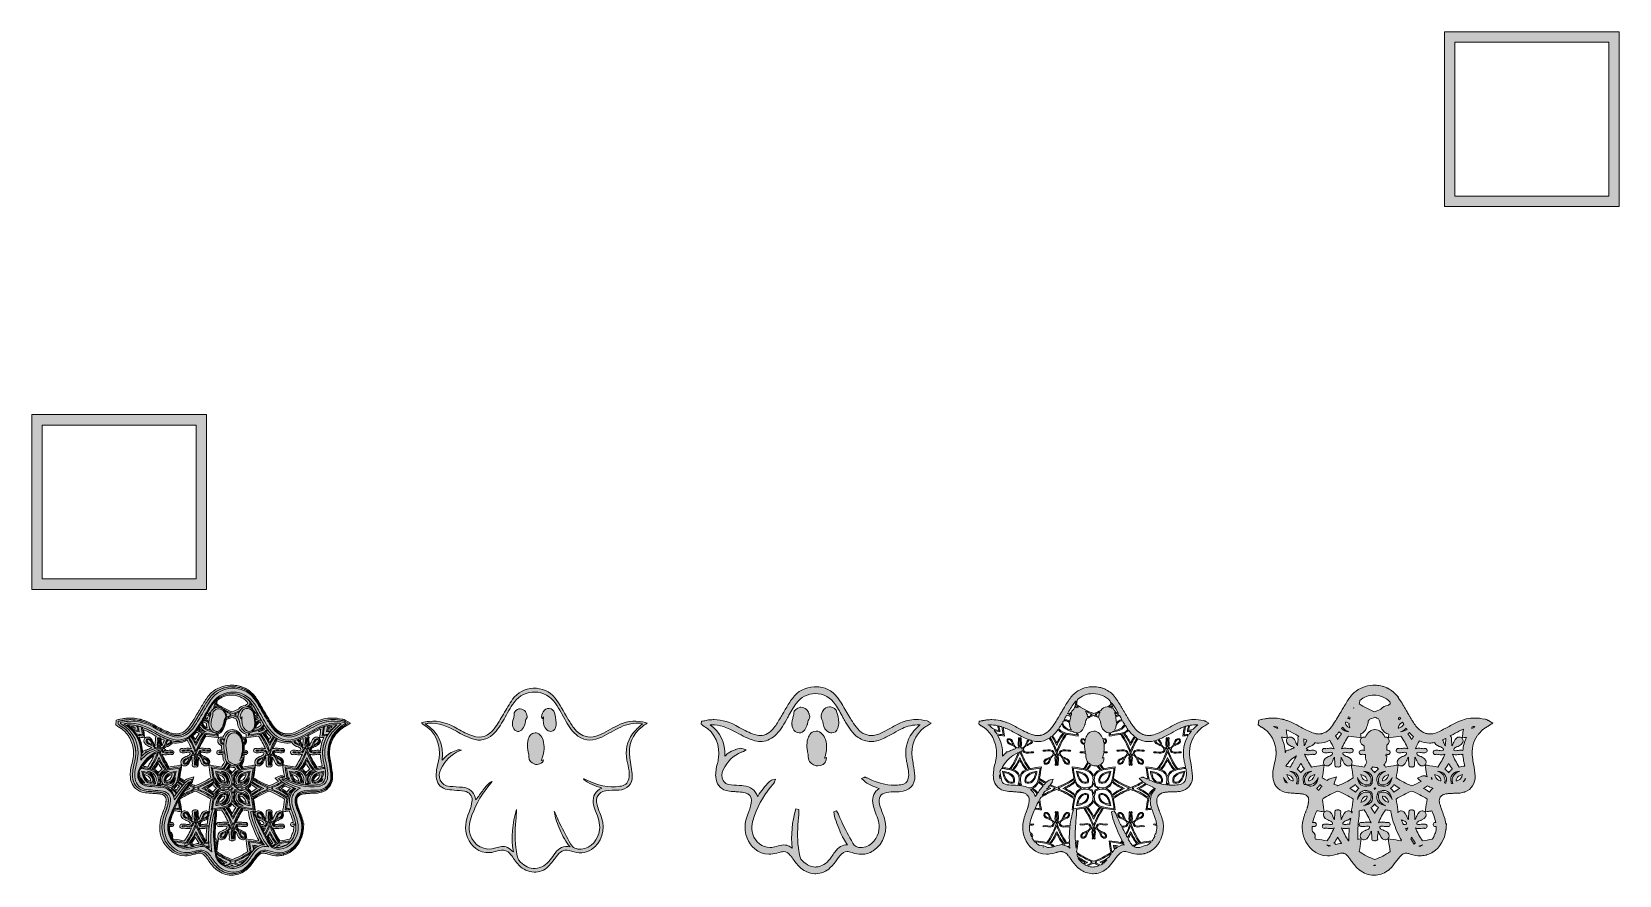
# Model space of a CAD drawing. Header units: inches. Extents: x 792 to 7891, y -1025 to 2748.
import ezdxf

# ---------------------------------------------------------------- set-up
doc = ezdxf.new("R2010")
doc.units = ezdxf.units.IN
doc.header["$MEASUREMENT"] = 0
doc.layers.add('Layer 1', color=7, linetype='Continuous')

# ---------------------------------------------------------------- blocks, each defined once
blk = doc.blocks.new('block 2')
at = {"layer": 'Layer 1', "lineweight": 0}
for points, knots in [([(2077.8, -606.5), (2091.6, -594.9), (2095.7, -577.4), (2098.2, -560), (2080.9, -562.6), (2063.3, -566.7), (2051.7, -580.4), (2044.5, -589.1), (2042.5, -601.8), (2046.7, -611.6), (2056.5, -615.8), (2069.2, -613.8), (2077.8, -606.5)], [0, 0, 0, 0, 1, 1, 1, 2, 2, 2, 3, 3, 3, 4, 4, 4, 4]), ([(2049, -598.1), (2049.5, -587.7), (2058.1, -579.2), (2066.4, -574.2), (2074.2, -569.5), (2083.4, -567.4), (2092.4, -565.9), (2092.4, -565.9), (2092.4, -565.9), (2092.4, -565.9), (2090.9, -574.9), (2088.8, -584), (2084.1, -591.8), (2079.1, -600.2), (2070.6, -608.8), (2060.2, -609.3), (2056.8, -609.5), (2053.5, -609), (2050.4, -607.9), (2049.3, -604.8), (2048.8, -601.4), (2049, -598.1)], [0, 0, 0, 0, 1, 1, 1, 2, 2, 2, 3, 3, 3, 4, 4, 4, 5, 5, 5, 6, 6, 6, 7, 7, 7, 7])]:
    blk.add_open_spline(points, degree=3, knots=knots, dxfattribs=at)
blk = doc.blocks.new('block 3')
at = {"layer": 'Layer 1', "lineweight": 0}
for points, knots in [([(1944.9, -560), (1947.4, -577.4), (1951.5, -594.9), (1965.3, -606.5), (1973.9, -613.8), (1986.6, -615.8), (1996.4, -611.6), (2000.6, -601.8), (1998.6, -589.1), (1991.4, -580.4), (1979.8, -566.7), (1962.2, -562.6), (1944.9, -560)], [0, 0, 0, 0, 1, 1, 1, 2, 2, 2, 3, 3, 3, 4, 4, 4, 4]), ([(1992.8, -607.9), (1989.6, -609), (1986.3, -609.5), (1982.9, -609.3), (1972.5, -608.8), (1964, -600.2), (1959, -591.8), (1954.3, -584), (1952.2, -574.9), (1950.7, -565.9), (1950.7, -565.9), (1950.7, -565.9), (1950.7, -565.9), (1959.7, -567.4), (1968.9, -569.5), (1976.7, -574.2), (1985.1, -579.2), (1993.6, -587.7), (1994.1, -598.1), (1994.3, -601.4), (1993.8, -604.8), (1992.8, -607.9)], [0, 0, 0, 0, 1, 1, 1, 2, 2, 2, 3, 3, 3, 4, 4, 4, 5, 5, 5, 6, 6, 6, 7, 7, 7, 7])]:
    blk.add_open_spline(points, degree=3, knots=knots, dxfattribs=at)
blk = doc.blocks.new('block 4')
at = {"layer": 'Layer 1', "lineweight": 0}
for points, knots in [([(1721.3, -580.4), (1714.1, -589.1), (1712.1, -601.8), (1716.3, -611.6), (1726.1, -615.8), (1738.8, -613.8), (1747.4, -606.5), (1761.2, -594.9), (1765.3, -577.4), (1767.8, -560), (1750.5, -562.6), (1732.9, -566.7), (1721.3, -580.4)], [0, 0, 0, 0, 1, 1, 1, 2, 2, 2, 3, 3, 3, 4, 4, 4, 4]), ([(1736, -574.2), (1743.8, -569.5), (1753, -567.4), (1762, -565.9), (1762, -565.9), (1762, -565.9), (1762, -565.9), (1760.5, -574.9), (1758.4, -584), (1753.7, -591.8), (1748.7, -600.2), (1740.2, -608.8), (1729.8, -609.3), (1726.4, -609.5), (1723.1, -609), (1720, -607.9), (1718.9, -604.8), (1718.4, -601.4), (1718.6, -598.1), (1719.1, -587.7), (1727.7, -579.2), (1736, -574.2)], [0, 0, 0, 0, 1, 1, 1, 2, 2, 2, 3, 3, 3, 4, 4, 4, 5, 5, 5, 6, 6, 6, 7, 7, 7, 7])]:
    blk.add_open_spline(points, degree=3, knots=knots, dxfattribs=at)
blk = doc.blocks.new('block 5')
at = {"layer": 'Layer 1', "lineweight": 0}
for points, knots in [([(1634.9, -606.5), (1643.5, -613.8), (1656.2, -615.8), (1666, -611.6), (1670.3, -601.8), (1668.2, -589.1), (1661, -580.4), (1649.4, -566.7), (1631.8, -562.6), (1614.5, -560), (1617, -577.4), (1621.1, -594.9), (1634.9, -606.5)], [0, 0, 0, 0, 1, 1, 1, 2, 2, 2, 3, 3, 3, 4, 4, 4, 4]), ([(1646.3, -574.2), (1654.7, -579.2), (1663.2, -587.7), (1663.7, -598.1), (1663.9, -601.4), (1663.5, -604.8), (1662.4, -607.9), (1659.3, -609), (1655.9, -609.5), (1652.5, -609.3), (1642.1, -608.8), (1633.7, -600.2), (1628.6, -591.8), (1623.9, -584), (1621.8, -574.9), (1620.3, -565.9), (1620.3, -565.9), (1620.3, -565.9), (1620.3, -565.9), (1629.3, -567.4), (1638.5, -569.5), (1646.3, -574.2)], [0, 0, 0, 0, 1, 1, 1, 2, 2, 2, 3, 3, 3, 4, 4, 4, 5, 5, 5, 6, 6, 6, 7, 7, 7, 7])]:
    blk.add_open_spline(points, degree=3, knots=knots, dxfattribs=at)
blk = doc.blocks.new('block 6')
at = {"layer": 'Layer 1', "lineweight": 0}
for points, knots in [([(1437.4, -560), (1420.1, -562.6), (1402.5, -566.7), (1390.9, -580.4), (1383.7, -589.1), (1381.7, -601.8), (1385.9, -611.6), (1395.7, -615.8), (1408.4, -613.8), (1417, -606.5), (1430.8, -594.9), (1434.9, -577.4), (1437.4, -560)], [0, 0, 0, 0, 1, 1, 1, 2, 2, 2, 3, 3, 3, 4, 4, 4, 4]), ([(1399.4, -609.3), (1396, -609.5), (1392.7, -609), (1389.6, -607.9), (1388.5, -604.8), (1388, -601.4), (1388.2, -598.1), (1388.7, -587.7), (1397.3, -579.2), (1405.6, -574.2), (1413.4, -569.5), (1422.6, -567.4), (1431.6, -565.9), (1431.6, -565.9), (1431.6, -565.9), (1431.6, -565.9), (1430.1, -574.9), (1428, -584), (1423.3, -591.8), (1418.3, -600.2), (1409.8, -608.8), (1399.4, -609.3)], [0, 0, 0, 0, 1, 1, 1, 2, 2, 2, 3, 3, 3, 4, 4, 4, 5, 5, 5, 6, 6, 6, 7, 7, 7, 7])]:
    blk.add_open_spline(points, degree=3, knots=knots, dxfattribs=at)
blk = doc.blocks.new('block 7')
at = {"layer": 'Layer 1', "lineweight": 0}
for points, knots in [([(1284.1, -560), (1286.6, -577.4), (1290.7, -594.9), (1304.5, -606.5), (1313.1, -613.8), (1325.8, -615.8), (1335.6, -611.6), (1339.9, -601.8), (1337.8, -589.1), (1330.6, -580.4), (1319, -566.7), (1301.5, -562.6), (1284.1, -560)], [0, 0, 0, 0, 1, 1, 1, 2, 2, 2, 3, 3, 3, 4, 4, 4, 4]), ([(1332, -607.9), (1328.9, -609), (1325.5, -609.5), (1322.2, -609.3), (1311.7, -608.8), (1303.3, -600.2), (1298.2, -591.8), (1293.5, -584), (1291.4, -574.9), (1289.9, -565.9), (1289.9, -565.9), (1289.9, -565.9), (1289.9, -565.9), (1298.9, -567.4), (1308.1, -569.5), (1315.9, -574.2), (1324.3, -579.2), (1332.8, -587.7), (1333.3, -598.1), (1333.5, -601.4), (1333.1, -604.8), (1332, -607.9)], [0, 0, 0, 0, 1, 1, 1, 2, 2, 2, 3, 3, 3, 4, 4, 4, 5, 5, 5, 6, 6, 6, 7, 7, 7, 7])]:
    blk.add_open_spline(points, degree=3, knots=knots, dxfattribs=at)
blk = doc.blocks.new('block 8')
at = {"layer": 'Layer 1', "lineweight": 0}
for points, knots in [([(1767.8, -713.4), (1765.3, -696), (1761.2, -678.5), (1747.4, -666.9), (1738.8, -659.6), (1726.1, -657.6), (1716.3, -661.9), (1712.1, -671.7), (1714.1, -684.4), (1721.3, -693), (1732.9, -706.7), (1750.5, -710.9), (1767.8, -713.4), (1767.8, -713.4), (1767.8, -713.4), (1767.8, -713.4)], [0, 0, 0, 0, 1, 1, 1, 2, 2, 2, 3, 3, 3, 4, 4, 4, 5, 5, 5, 5]), ([(1736, -699.3), (1727.7, -694.2), (1719.1, -685.7), (1718.6, -675.3), (1718.4, -672), (1718.9, -668.6), (1720, -665.5), (1723.1, -664.4), (1726.4, -664), (1729.8, -664.1), (1740.2, -664.6), (1748.7, -673.2), (1753.7, -681.6), (1758.4, -689.4), (1760.5, -698.5), (1762, -707.6), (1753, -706.1), (1743.8, -704), (1736, -699.3)], [0, 0, 0, 0, 1, 1, 1, 2, 2, 2, 3, 3, 3, 4, 4, 4, 5, 5, 5, 6, 6, 6, 6])]:
    blk.add_open_spline(points, degree=3, knots=knots, dxfattribs=at)
blk = doc.blocks.new('block 9')
at = {"layer": 'Layer 1', "lineweight": 0}
for points, knots in [([(1661, -693), (1668.2, -684.4), (1670.3, -671.7), (1666, -661.9), (1656.2, -657.6), (1643.5, -659.6), (1634.9, -666.9), (1621.1, -678.5), (1617, -696), (1614.5, -713.4), (1631.8, -710.9), (1649.4, -706.7), (1661, -693)], [0, 0, 0, 0, 1, 1, 1, 2, 2, 2, 3, 3, 3, 4, 4, 4, 4]), ([(1646.3, -699.3), (1638.5, -704), (1629.3, -706.1), (1620.3, -707.6), (1621.8, -698.5), (1623.9, -689.4), (1628.6, -681.6), (1633.7, -673.2), (1642.1, -664.6), (1652.5, -664.1), (1655.9, -664), (1659.3, -664.4), (1662.4, -665.5), (1663.5, -668.6), (1663.9, -672), (1663.7, -675.3), (1663.2, -685.7), (1654.7, -694.2), (1646.3, -699.3)], [0, 0, 0, 0, 1, 1, 1, 2, 2, 2, 3, 3, 3, 4, 4, 4, 5, 5, 5, 6, 6, 6, 6])]:
    blk.add_open_spline(points, degree=3, knots=knots, dxfattribs=at)
blk = doc.blocks.new('block 10')
at = {"layer": 'Layer 1', "lineweight": 0}
for points, knots in [([(2196.3, -339.3), (2195.2, -338.8), (2194.4, -338.2), (2193.6, -337.7), (2192.7, -337.2), (2191.8, -336.6), (2190.8, -336.1), (2190.8, -336.1), (2190.8, -336.1), (2190.8, -336.1), (2189.8, -335.6), (2188.8, -335.2), (2187.6, -334.9), (2185.7, -334.4), (2183.8, -334), (2181.9, -333.6), (2181.9, -333.6), (2181.9, -333.6), (2181.9, -333.6), (2166.8, -330.4), (2152.1, -328.7), (2138.1, -328.7), (2113.5, -328.7), (2090.2, -333.8), (2068.8, -343.7), (2052.5, -351.3), (2036.5, -360), (2021.1, -368.3), (2008.8, -375), (1996.1, -381.9), (1983.4, -388.1), (1972.7, -393.4), (1962.2, -396.9), (1952.3, -398.7), (1952.3, -398.7), (1952.3, -398.7), (1952.3, -398.7), (1950.2, -399), (1948.1, -399.3), (1946, -399.5), (1945.5, -399.6), (1945, -399.7), (1944.5, -399.7), (1943.7, -399.8), (1943, -399.8), (1942.2, -399.9), (1940.9, -399.9), (1939.6, -400), (1938.4, -400), (1938.2, -400), (1938, -400), (1937.9, -400), (1935.1, -400), (1932.4, -399.8), (1929.8, -399.5), (1929.8, -399.5), (1929.8, -399.5), (1929.9, -399.6), (1927.6, -399.3), (1925.3, -398.9), (1923, -398.5), (1923, -398.5), (1923, -398.5), (1923.1, -398.5), (1921.2, -398.1), (1919.4, -397.6), (1917.5, -397.1), (1917.4, -397), (1917.2, -397), (1917.1, -396.9), (1915.2, -396.4), (1913.4, -395.7), (1911.7, -395), (1911.7, -395), (1911.6, -395), (1911.6, -395), (1907.9, -393.6), (1904.3, -391.8), (1900.7, -389.7), (1889.8, -383.3), (1879.6, -374), (1870.1, -361.8), (1865.1, -355.4), (1860.6, -348.4), (1856.2, -341.4), (1854.7, -339.1), (1853.3, -336.8), (1851.9, -334.4), (1850.9, -332.7), (1849.8, -331), (1848.8, -329.3), (1846.7, -325.9), (1844.7, -322.6), (1842.6, -319.2), (1841.5, -317.4), (1840.5, -315.6), (1839.4, -313.8), (1839.4, -313.8), (1839.4, -313.8), (1839.4, -313.8), (1838.1, -311.6), (1836.7, -309.4), (1835.4, -307.2), (1835.4, -307.2), (1835.4, -307.2), (1835.4, -307.2), (1835.1, -306.7), (1834.9, -306.3), (1834.6, -305.8), (1834.6, -305.8), (1834.6, -305.8), (1834.6, -305.8), (1833.8, -304.5), (1833.1, -303.2), (1832.3, -301.9), (1832.3, -301.9), (1832.3, -301.9), (1832.3, -301.9), (1829.9, -297.8), (1827.6, -293.8), (1825.2, -289.7), (1824, -287.6), (1822.8, -285.5), (1821.5, -283.3), (1821.5, -283.3), (1821.5, -283.3), (1821.5, -283.3), (1820.7, -281.9), (1819.8, -280.4), (1818.9, -278.9), (1818.9, -278.9), (1818.9, -278.9), (1818.9, -278.9), (1810.6, -264.7), (1802, -250.3), (1792.4, -236.8), (1792.4, -236.8), (1792.4, -236.8), (1792.4, -236.8), (1792.3, -236.7), (1792.3, -236.6), (1792.2, -236.5), (1791.3, -235.3), (1790.4, -234.1), (1789.5, -232.8), (1789.1, -232.2), (1788.7, -231.7), (1788.3, -231.1), (1788.3, -231.1), (1788.3, -231.1), (1788.3, -231.1), (1787.6, -230.2), (1787, -229.3), (1786.3, -228.4), (1783.3, -224.4), (1780, -220.6), (1776.5, -217), (1776.5, -217), (1776.5, -217), (1776.5, -217), (1775.5, -215.9), (1774.4, -214.9), (1773.3, -213.9), (1772.5, -213.1), (1771.6, -212.3), (1770.7, -211.5), (1770.6, -211.5), (1770.5, -211.4), (1770.4, -211.3), (1770.4, -211.3), (1770.4, -211.3), (1770.4, -211.3), (1763.2, -204.9), (1755.3, -199.5), (1746.9, -195.2), (1746.9, -195.2), (1746.9, -195.2), (1746.9, -195.2), (1746.8, -195.1), (1746.7, -195.1), (1746.7, -195.1), (1745.2, -194.3), (1743.8, -193.6), (1742.3, -192.9), (1742.2, -192.9), (1742.2, -192.9), (1742.1, -192.9), (1742.1, -192.9), (1742.1, -192.9), (1742.1, -192.9), (1737.8, -190.9), (1733.4, -189.2), (1728.8, -187.7), (1728.8, -187.7), (1728.8, -187.7), (1728.8, -187.7), (1728.8, -187.7), (1728.7, -187.7), (1728.6, -187.7), (1726.7, -187.1), (1724.8, -186.5), (1722.9, -186), (1722.8, -186), (1722.8, -186), (1722.8, -186), (1722.8, -186), (1722.8, -186), (1722.8, -186), (1714.9, -183.9), (1706.6, -182.6), (1698.1, -182.1), (1698.1, -182.1), (1698.1, -182.1), (1698.1, -182.1), (1698.1, -182.1), (1698.1, -182.1), (1698.1, -182.1), (1696.7, -182), (1695.2, -181.9), (1693.8, -181.9), (1693.8, -181.9), (1693.7, -181.9), (1693.7, -181.9), (1693.7, -181.9), (1693.7, -181.9), (1693.7, -181.9), (1692.3, -181.8), (1690.9, -181.8), (1689.4, -181.8), (1689.2, -181.8), (1688.9, -181.8), (1688.6, -181.8), (1688.6, -181.8), (1688.6, -181.8), (1688.6, -181.8), (1688.5, -181.8), (1688.5, -181.8), (1688.4, -181.8), (1686.5, -181.8), (1684.7, -181.8), (1682.8, -181.9), (1652.1, -183.3), (1625.3, -194.1), (1603.8, -213.4), (1602.9, -214.2), (1602, -215.1), (1601, -216), (1595.4, -221.3), (1590.2, -227.2), (1585.4, -233.8), (1575, -248), (1566, -263.4), (1557.3, -278.2), (1557.3, -278.2), (1557.3, -278.2), (1557.3, -278.2), (1557.2, -278.4), (1557.1, -278.6), (1557, -278.8), (1556.3, -280), (1555.5, -281.2), (1554.8, -282.4), (1554.8, -282.4), (1554.8, -282.4), (1554.8, -282.4), (1551.3, -288.4), (1547.8, -294.4), (1544.2, -300.3), (1543.8, -300.9), (1543.4, -301.6), (1543, -302.2), (1542.7, -302.6), (1542.5, -303), (1542.3, -303.4), (1542.3, -303.4), (1542.3, -303.4), (1542.3, -303.4), (1540.7, -305.9), (1539.2, -308.4), (1537.7, -311), (1537.7, -311), (1537.7, -311), (1537.7, -311), (1536.7, -312.6), (1535.8, -314.2), (1534.8, -315.9), (1534, -317.3), (1533.1, -318.8), (1532.3, -320.3), (1531.7, -321.2), (1531.1, -322.2), (1530.5, -323.2), (1529.8, -324.4), (1529.1, -325.6), (1528.5, -326.7), (1527.8, -327.8), (1527.2, -328.8), (1526.6, -329.9), (1525.4, -332), (1524.1, -334), (1522.9, -336.1), (1516.7, -346.2), (1510.3, -356.2), (1503.2, -365.3), (1494.4, -376.6), (1484.9, -385.2), (1474.9, -391), (1474.9, -391), (1474.9, -391), (1474.9, -391), (1469.6, -394), (1464.2, -396.3), (1458.6, -397.9), (1458.6, -397.9), (1458.6, -397.9), (1458.5, -397.9), (1457.3, -398.2), (1456.1, -398.5), (1454.8, -398.8), (1454.6, -398.8), (1454.4, -398.9), (1454.3, -398.9), (1453.2, -399.1), (1452.2, -399.3), (1451.2, -399.4), (1450.8, -399.5), (1450.3, -399.6), (1449.9, -399.6), (1449.3, -399.7), (1448.7, -399.8), (1448.1, -399.8), (1445.9, -400.1), (1443.6, -400.2), (1441.3, -400.2), (1441.1, -400.2), (1440.9, -400.2), (1440.7, -400.2), (1439.2, -400.2), (1437.7, -400.1), (1436.2, -400), (1435.9, -400), (1435.7, -400), (1435.4, -399.9), (1433.7, -399.8), (1431.9, -399.6), (1430.2, -399.3), (1425.2, -398.5), (1420, -397.2), (1414.9, -395.4), (1393.7, -387.8), (1371.8, -377.4), (1348.2, -363.6), (1331.4, -353.8), (1315.5, -346.2), (1299.9, -340.6), (1299.9, -340.6), (1299.9, -340.6), (1299.9, -340.6), (1299.8, -340.5), (1299.7, -340.5), (1299.6, -340.5), (1297.9, -339.9), (1296.2, -339.3), (1294.5, -338.7), (1294.3, -338.7), (1294.2, -338.6), (1294.1, -338.6), (1294.1, -338.6), (1294.1, -338.6), (1294.1, -338.6), (1290.7, -337.5), (1287.4, -336.5), (1284.1, -335.6), (1284.1, -335.6), (1284.1, -335.6), (1284.2, -335.6), (1284.1, -335.6), (1284, -335.6), (1283.9, -335.5), (1282.9, -335.3), (1282, -335), (1281, -334.8), (1280, -334.6), (1279.1, -334.3), (1278.2, -334.1), (1276.8, -333.8), (1275.4, -333.4), (1274, -333.1), (1273.8, -333.1), (1273.6, -333.1), (1273.4, -333), (1273.4, -333), (1273.4, -333), (1273.4, -333), (1260.6, -330.3), (1248, -328.9), (1235.2, -328.9), (1229, -328.9), (1222.8, -329.3), (1216.6, -329.9), (1211.2, -330.5), (1205.9, -331.4), (1200.7, -332.3), (1200.7, -332.3), (1200.7, -332.3), (1200.7, -332.3), (1200.6, -332.4), (1200.4, -332.4), (1200.3, -332.4), (1199.4, -332.6), (1198.5, -332.8), (1197.5, -333), (1196.9, -333.1), (1196.2, -333.2), (1195.6, -333.3), (1195, -333.4), (1194.4, -333.6), (1193.9, -333.7), (1192.9, -333.9), (1191.9, -334), (1190.9, -334.2), (1190.9, -334.2), (1190.9, -334.2), (1190.9, -334.2), (1188.6, -334.7), (1186.2, -335.2), (1183.9, -335.6), (1183.9, -335.6), (1178.7, -336.5), (1178.7, -336.5), (1178.7, -336.5), (1177.6, -349.2), (1177.6, -349.2), (1177.6, -349.2), (1180.6, -351.5), (1180.6, -351.5), (1181.1, -351.8), (1181.5, -352.2), (1182, -352.6), (1183.2, -353.6), (1184.8, -355), (1186.8, -356), (1188.3, -356.7), (1189.8, -357.6), (1191.3, -358.4), (1192.7, -359.2), (1194, -360), (1195.3, -360.8), (1195.4, -360.9), (1195.5, -360.9), (1195.6, -361), (1196.7, -361.7), (1197.8, -362.4), (1198.9, -363.1), (1199.1, -363.3), (1199.4, -363.4), (1199.6, -363.6), (1200.7, -364.3), (1201.8, -365.1), (1202.8, -365.9), (1210.3, -371.4), (1217, -377.7), (1222.9, -384.5), (1224.7, -386.7), (1226.5, -388.8), (1228.1, -391.1), (1229.7, -393.2), (1231.2, -395.3), (1232.7, -397.5), (1233.6, -398.9), (1234.5, -400.4), (1235.4, -401.8), (1247.3, -421.4), (1254.2, -443.7), (1256.3, -465.1), (1256.4, -466.5), (1256.5, -468), (1256.6, -469.4), (1257.4, -479.9), (1256.9, -490.2), (1255.4, -499.8), (1254.6, -504.7), (1253.6, -509.7), (1252.5, -514.7), (1251.8, -518), (1251, -521.2), (1250.3, -524.5), (1250.2, -524.9), (1250.1, -525.3), (1250, -525.8), (1245.6, -544.6), (1241, -564), (1242.6, -584.8), (1243.6, -598.7), (1247.4, -610.7), (1253.7, -620.5), (1253.7, -620.5), (1253.7, -620.5), (1253.7, -620.5), (1253.8, -620.6), (1253.9, -620.6), (1253.9, -620.7), (1254.7, -622), (1255.6, -623.1), (1256.4, -624.3), (1256.4, -624.3), (1256.4, -624.3), (1256.4, -624.3), (1256.4, -624.3), (1256.4, -624.3), (1256.4, -624.3), (1264.3, -634.6), (1275.4, -642.1), (1289.3, -646.1), (1298.8, -648.9), (1308.8, -649.6), (1318.3, -650.3), (1321.8, -650.6), (1325.4, -650.8), (1328.8, -651.2), (1334.3, -651.8), (1339.8, -652.2), (1345.2, -652.6), (1351.3, -653), (1357.3, -653.5), (1363.2, -654.1), (1363.2, -654.1), (1363.2, -654.1), (1363.2, -654.1), (1364.7, -654.3), (1366.3, -654.5), (1367.8, -654.7), (1367.8, -654.7), (1367.8, -654.7), (1367.8, -654.7), (1370.2, -655), (1372.5, -655.4), (1374.7, -655.8), (1379.6, -656.7), (1384.1, -658.6), (1387.9, -661.1), (1387.9, -661.1), (1387.9, -661.1), (1387.9, -661.1), (1389.6, -662.2), (1391.1, -663.4), (1392.5, -664.7), (1392.5, -664.7), (1392.5, -664.7), (1392.5, -664.7), (1399.6, -671.2), (1403.6, -680.4), (1402.7, -690.2), (1402.5, -692.4), (1402.3, -694.6), (1402, -696.8), (1402, -696.8), (1402, -696.8), (1402, -696.8), (1401.7, -698.5), (1401.5, -700.3), (1401.2, -702), (1401.2, -702), (1401.2, -702), (1401.2, -702), (1400.3, -707.4), (1399.1, -712.9), (1397.7, -718.3), (1397.7, -718.3), (1397.7, -718.3), (1397.7, -718.3), (1397.3, -719.8), (1396.9, -721.2), (1396.5, -722.7), (1396.5, -722.7), (1396.5, -722.7), (1396.5, -722.7), (1394.9, -728.2), (1393, -733.6), (1390.9, -738.8), (1390.9, -738.8), (1390.8, -738.8), (1390.8, -738.8), (1390.7, -739.1), (1390.6, -739.5), (1390.4, -739.8), (1390.3, -740.1), (1390.2, -740.4), (1390.1, -740.7), (1389.4, -742.4), (1388.7, -744.1), (1388, -745.9), (1387.9, -746.1), (1387.8, -746.4), (1387.7, -746.6), (1386.9, -748.6), (1386.2, -750.6), (1385.4, -752.6), (1385.4, -752.7), (1385.3, -752.8), (1385.3, -752.9), (1384.5, -755.1), (1383.7, -757.3), (1383, -759.6), (1383, -759.6), (1383, -759.6), (1383, -759.6), (1382.2, -761.9), (1381.5, -764.3), (1380.8, -766.7), (1380.8, -766.7), (1380.8, -766.7), (1380.8, -766.7), (1380.8, -766.7), (1380.8, -766.7), (1380.8, -766.7), (1372.9, -793.5), (1369.6, -825.2), (1383.2, -859.3), (1396.4, -892.4), (1429.7, -931), (1480.2, -931), (1483.1, -931), (1486.1, -930.9), (1489.1, -930.6), (1499.4, -929.7), (1510.6, -927.4), (1523.2, -923.6), (1523.2, -923.6), (1523.2, -923.6), (1523.2, -923.6), (1524.2, -923.3), (1525.1, -923), (1526.1, -922.7), (1527.1, -922.4), (1528, -922.2), (1528.9, -921.9), (1528.9, -921.9), (1528.9, -921.9), (1528.9, -921.9), (1534.9, -920.3), (1540.2, -919.4), (1545.1, -919.4), (1547.1, -919.4), (1549, -919.6), (1550.9, -919.8), (1550.9, -919.8), (1550.9, -919.8), (1550.9, -919.9), (1552.4, -920.1), (1553.8, -920.4), (1555.3, -920.8), (1555.3, -920.8), (1555.3, -920.8), (1555.3, -920.8), (1563.4, -923.2), (1570.6, -928.5), (1577.8, -937.5), (1580.7, -941.2), (1583.4, -945.1), (1586.3, -949.2), (1587.9, -951.5), (1589.6, -953.9), (1591.3, -956.3), (1591.3, -956.3), (1591.3, -956.3), (1591.3, -956.3), (1592.1, -957.4), (1592.9, -958.6), (1593.7, -959.7), (1593.7, -959.7), (1594, -960.1), (1594, -960.1), (1594, -960), (1594, -960), (1594, -960), (1594, -960), (1596.6, -963.4), (1596.6, -963.4), (1602.2, -970.7), (1607.9, -978.3), (1614.5, -985.1), (1615.5, -986.1), (1616.6, -987.1), (1617.7, -988.2), (1617.7, -988.2), (1617.7, -988.2), (1617.7, -988.2), (1617.7, -988.2), (1617.7, -988.2), (1617.7, -988.2), (1618.8, -989.3), (1619.9, -990.3), (1621, -991.3), (1621.1, -991.3), (1621.1, -991.3), (1621.2, -991.4), (1621.2, -991.4), (1621.2, -991.4), (1621.2, -991.4), (1623.4, -993.4), (1625.8, -995.3), (1628.2, -997.1), (1628.2, -997.1), (1628.2, -997.1), (1628.2, -997.1), (1628.2, -997.1), (1628.2, -997.1), (1628.2, -997.1), (1645.4, -1010), (1665.2, -1017.3), (1686.3, -1018.2), (1687.5, -1018.2), (1688.8, -1018.2), (1690, -1018.2), (1710.2, -1018.2), (1730.4, -1011), (1746.8, -998.2), (1746.8, -998.2), (1746.8, -998.2), (1746.8, -998.2), (1746.9, -998.1), (1747, -998.1), (1747, -998), (1748.1, -997.2), (1749.2, -996.3), (1750.2, -995.4), (1750.4, -995.2), (1750.6, -995.1), (1750.7, -995), (1750.7, -995), (1750.7, -995), (1750.7, -995), (1752.1, -993.7), (1753.5, -992.4), (1754.9, -991.1), (1755.7, -990.3), (1756.5, -989.5), (1757.3, -988.6), (1757.3, -988.6), (1757.3, -988.6), (1757.3, -988.6), (1757.4, -988.6), (1757.5, -988.5), (1757.6, -988.4), (1758.6, -987.4), (1759.5, -986.4), (1760.4, -985.4), (1760.5, -985.3), (1760.5, -985.3), (1760.6, -985.2), (1760.6, -985.2), (1760.6, -985.2), (1760.6, -985.2), (1769.3, -975.8), (1777.1, -965.6), (1784.7, -955.6), (1788.6, -950.5), (1792.6, -945.2), (1796.6, -940.2), (1797.7, -938.9), (1798.7, -937.7), (1799.7, -936.6), (1799.7, -936.6), (1799.7, -936.6), (1799.7, -936.6), (1800.8, -935.4), (1801.8, -934.2), (1802.8, -933.1), (1802.8, -933.1), (1802.8, -933.1), (1802.8, -933.1), (1811, -924.4), (1818.1, -920.4), (1826.5, -919.5), (1827.6, -919.4), (1828.7, -919.3), (1829.9, -919.3), (1829.9, -919.3), (1830, -919.3), (1830, -919.3), (1836, -919.3), (1843.1, -920.7), (1852.4, -923.8), (1867.7, -928.8), (1881.6, -931.2), (1894.9, -931.2), (1894.9, -931.2), (1894.9, -931.2), (1894.9, -931.2), (1902.6, -931.2), (1910, -930.4), (1917.2, -928.7), (1918.5, -928.4), (1919.7, -928.1), (1920.9, -927.7), (1920.9, -927.7), (1920.9, -927.7), (1920.9, -927.7), (1927.6, -925.9), (1934, -923.3), (1940.3, -920), (1940.3, -920), (1940.3, -920), (1940.3, -920), (1940.3, -920), (1940.3, -920), (1940.4, -919.9), (1942, -919.1), (1943.7, -918.1), (1945.3, -917.1), (1945.4, -917.1), (1945.5, -917), (1945.6, -916.9), (1945.6, -916.9), (1945.6, -916.9), (1945.6, -916.9), (1946.2, -916.6), (1946.8, -916.2), (1947.4, -915.9), (1978.5, -896), (1998.3, -860.3), (2002.3, -822.7), (2002.3, -822.7), (2002.3, -822.7), (2002.3, -822.7), (2002.4, -821.4), (2002.6, -820.1), (2002.7, -818.8), (2002.6, -818.8), (2002.6, -818.8), (2002.6, -818.8), (2003, -813.6), (2003.1, -808.3), (2002.9, -803.1), (2002.9, -803.1), (2002.9, -803.1), (2002.9, -803.1), (2002.9, -803), (2002.9, -803), (2002.9, -802.9), (2002.8, -801), (2002.7, -799.1), (2002.5, -797.2), (2002.5, -797.2), (2002.5, -797.1), (2002.5, -797.1), (2002.5, -797.1), (2002.5, -797.1), (2002.5, -797.1), (2001.6, -786.5), (1999.3, -776), (1995.6, -765.9), (1993.8, -761), (1991.9, -756.1), (1990.1, -751.2), (1988.3, -746.4), (1986.5, -741.7), (1984.7, -736.8), (1984.7, -736.8), (1984.8, -736.9), (1984.8, -736.9), (1982.7, -731.2), (1980.6, -725.5), (1978.8, -719.7), (1978.8, -719.7), (1978.7, -719.7), (1978.7, -719.7), (1977.5, -715.9), (1976.3, -712), (1975.2, -708.2), (1974.9, -707.3), (1974.8, -706.4), (1974.6, -705.6), (1974.6, -705.6), (1974.6, -705.6), (1974.6, -705.6), (1974.2, -704), (1973.9, -702.5), (1973.6, -700.9), (1973.6, -700.9), (1973.6, -700.9), (1973.6, -700.9), (1971.8, -689.9), (1973.2, -680), (1978.1, -672.3), (1980, -669.2), (1982.5, -666.5), (1985.4, -664.1), (1985.4, -664.1), (1985.4, -664.1), (1985.4, -664.1), (1986.3, -663.4), (1987.2, -662.7), (1988.2, -662.1), (1988.2, -662.1), (1988.2, -662.1), (1988.2, -662.1), (1989.2, -661.4), (1990.2, -660.8), (1991.2, -660.3), (1991.2, -660.3), (1991.2, -660.3), (1991.2, -660.3), (1995.9, -657.7), (2001.3, -655.8), (2007.4, -654.7), (2009.6, -654.3), (2011.8, -654), (2014, -653.7), (2014, -653.7), (2014, -653.7), (2014, -653.7), (2015.6, -653.5), (2017.2, -653.3), (2018.7, -653.2), (2018.7, -653.2), (2018.7, -653.2), (2018.7, -653.2), (2020.8, -652.9), (2022.8, -652.8), (2024.9, -652.6), (2026.4, -652.5), (2027.9, -652.4), (2029.4, -652.3), (2035.7, -652), (2042, -651.8), (2048.3, -651.6), (2054.4, -651.5), (2060.8, -651.3), (2067, -651), (2074.1, -650.6), (2080.7, -649.4), (2086.9, -647.5), (2086.9, -647.5), (2086.9, -647.5), (2086.9, -647.5), (2086.9, -647.5), (2086.9, -647.5), (2086.9, -647.5), (2088.6, -647), (2090.3, -646.4), (2092, -645.7), (2092, -645.7), (2092, -645.7), (2092, -645.7), (2092, -645.7), (2092, -645.7), (2092, -645.7), (2118.4, -635.5), (2134.6, -611.7), (2133.3, -581.7), (2132.5, -564.2), (2129.4, -546.8), (2126.4, -530), (2124.7, -520.1), (2122.8, -509.9), (2121.5, -499.9), (2116.4, -460.3), (2124, -426), (2144, -397.4), (2144, -397.4), (2144, -397.4), (2144, -397.4), (2146.4, -394), (2149, -390.6), (2151.8, -387.3), (2158.6, -379.3), (2166.5, -371.8), (2175.4, -364.8), (2179.4, -361.7), (2183.7, -359), (2188.8, -356), (2191.3, -354.4), (2193.9, -352.9), (2196.6, -351.1), (2196.6, -351.1), (2206.4, -344.9), (2206.4, -344.9), (2206.4, -344.9), (2196.3, -339.3), (2196.3, -339.3)], [0, 0, 0, 0, 1, 1, 1, 2, 2, 2, 3, 3, 3, 4, 4, 4, 5, 5, 5, 6, 6, 6, 7, 7, 7, 8, 8, 8, 9, 9, 9, 10, 10, 10, 11, 11, 11, 12, 12, 12, 13, 13, 13, 14, 14, 14, 15, 15, 15, 16, 16, 16, 17, 17, 17, 18, 18, 18, 19, 19, 19, 20, 20, 20, 21, 21, 21, 22, 22, 22, 23, 23, 23, 24, 24, 24, 25, 25, 25, 26, 26, 26, 27, 27, 27, 28, 28, 28, 29, 29, 29, 30, 30, 30, 31, 31, 31, 32, 32, 32, 33, 33, 33, 34, 34, 34, 35, 35, 35, 36, 36, 36, 37, 37, 37, 38, 38, 38, 39, 39, 39, 40, 40, 40, 41, 41, 41, 42, 42, 42, 43, 43, 43, 44, 44, 44, 45, 45, 45, 46, 46, 46, 47, 47, 47, 48, 48, 48, 49, 49, 49, 50, 50, 50, 51, 51, 51, 52, 52, 52, 53, 53, 53, 54, 54, 54, 55, 55, 55, 56, 56, 56, 57, 57, 57, 58, 58, 58, 59, 59, 59, 60, 60, 60, 61, 61, 61, 62, 62, 62, 63, 63, 63, 64, 64, 64, 65, 65, 65, 66, 66, 66, 67, 67, 67, 68, 68, 68, 69, 69, 69, 70, 70, 70, 71, 71, 71, 72, 72, 72, 73, 73, 73, 74, 74, 74, 75, 75, 75, 76, 76, 76, 77, 77, 77, 78, 78, 78, 79, 79, 79, 80, 80, 80, 81, 81, 81, 82, 82, 82, 83, 83, 83, 84, 84, 84, 85, 85, 85, 86, 86, 86, 87, 87, 87, 88, 88, 88, 89, 89, 89, 90, 90, 90, 91, 91, 91, 92, 92, 92, 93, 93, 93, 94, 94, 94, 95, 95, 95, 96, 96, 96, 97, 97, 97, 98, 98, 98, 99, 99, 99, 100, 100, 100, 101, 101, 101, 102, 102, 102, 103, 103, 103, 104, 104, 104, 105, 105, 105, 106, 106, 106, 107, 107, 107, 108, 108, 108, 109, 109, 109, 110, 110, 110, 111, 111, 111, 112, 112, 112, 113, 113, 113, 114, 114, 114, 115, 115, 115, 116, 116, 116, 117, 117, 117, 118, 118, 118, 119, 119, 119, 120, 120, 120, 121, 121, 121, 122, 122, 122, 123, 123, 123, 124, 124, 124, 125, 125, 125, 126, 126, 126, 127, 127, 127, 128, 128, 128, 129, 129, 129, 130, 130, 130, 131, 131, 131, 132, 132, 132, 133, 133, 133, 134, 134, 134, 135, 135, 135, 136, 136, 136, 137, 137, 137, 138, 138, 138, 139, 139, 139, 140, 140, 140, 141, 141, 141, 142, 142, 142, 143, 143, 143, 144, 144, 144, 145, 145, 145, 146, 146, 146, 147, 147, 147, 148, 148, 148, 149, 149, 149, 150, 150, 150, 151, 151, 151, 152, 152, 152, 153, 153, 153, 154, 154, 154, 155, 155, 155, 156, 156, 156, 157, 157, 157, 158, 158, 158, 159, 159, 159, 160, 160, 160, 161, 161, 161, 162, 162, 162, 163, 163, 163, 164, 164, 164, 165, 165, 165, 166, 166, 166, 167, 167, 167, 168, 168, 168, 169, 169, 169, 170, 170, 170, 171, 171, 171, 172, 172, 172, 173, 173, 173, 174, 174, 174, 175, 175, 175, 176, 176, 176, 177, 177, 177, 178, 178, 178, 179, 179, 179, 180, 180, 180, 181, 181, 181, 182, 182, 182, 183, 183, 183, 184, 184, 184, 185, 185, 185, 186, 186, 186, 187, 187, 187, 188, 188, 188, 189, 189, 189, 190, 190, 190, 191, 191, 191, 192, 192, 192, 193, 193, 193, 194, 194, 194, 195, 195, 195, 196, 196, 196, 197, 197, 197, 198, 198, 198, 199, 199, 199, 200, 200, 200, 201, 201, 201, 202, 202, 202, 203, 203, 203, 204, 204, 204, 205, 205, 205, 206, 206, 206, 207, 207, 207, 208, 208, 208, 209, 209, 209, 210, 210, 210, 211, 211, 211, 212, 212, 212, 213, 213, 213, 214, 214, 214, 215, 215, 215, 216, 216, 216, 217, 217, 217, 218, 218, 218, 219, 219, 219, 220, 220, 220, 221, 221, 221, 222, 222, 222, 223, 223, 223, 224, 224, 224, 225, 225, 225, 226, 226, 226, 227, 227, 227, 228, 228, 228, 229, 229, 229, 230, 230, 230, 231, 231, 231, 232, 232, 232, 233, 233, 233, 234, 234, 234, 235, 235, 235, 236, 236, 236, 237, 237, 237, 238, 238, 238, 239, 239, 239, 240, 240, 240, 241, 241, 241, 242, 242, 242, 243, 243, 243, 244, 244, 244, 245, 245, 245, 246, 246, 246, 247, 247, 247, 248, 248, 248, 249, 249, 249, 250, 250, 250, 251, 251, 251, 252, 252, 252, 253, 253, 253, 254, 254, 254, 255, 255, 255, 256, 256, 256, 257, 257, 257, 258, 258, 258, 259, 259, 259, 260, 260, 260, 261, 261, 261, 262, 262, 262, 263, 263, 263, 264, 264, 264, 265, 265, 265, 266, 266, 266, 267, 267, 267, 268, 268, 268, 269, 269, 269, 270, 270, 270, 271, 271, 271, 272, 272, 272, 273, 273, 273, 274, 274, 274, 275, 275, 275, 276, 276, 276, 277, 277, 277, 278, 278, 278, 279, 279, 279, 280, 280, 280, 281, 281, 281, 282, 282, 282, 283, 283, 283, 284, 284, 284, 285, 285, 285, 286, 286, 286, 287, 287, 287, 288, 288, 288, 289, 289, 289, 290, 290, 290, 291, 291, 291, 292, 292, 292, 293, 293, 293, 294, 294, 294, 295, 295, 295, 296, 296, 296, 297, 297, 297, 298, 298, 298, 299, 299, 299, 300, 300, 300, 301, 301, 301, 302, 302, 302, 303, 303, 303, 304, 304, 304, 305, 305, 305, 306, 306, 306, 307, 307, 307, 308, 308, 308, 309, 309, 309, 310, 310, 310, 311, 311, 311, 312, 312, 312, 313, 313, 313, 314, 314, 314, 315, 315, 315, 316, 316, 316, 317, 317, 317, 318, 318, 318, 319, 319, 319, 320, 320, 320, 321, 321, 321, 322, 322, 322, 323, 323, 323, 324, 324, 324, 325, 325, 325, 326, 326, 326, 327, 327, 327, 327]), ([(1688, -212.5), (1717.4, -212.5), (1744.7, -224.4), (1765.2, -245.7), (1766, -250.6), (1766.9, -255.4), (1767.8, -260.2), (1767.9, -260.7), (1768, -261.2), (1768.1, -261.7), (1768, -261.8), (1767.9, -261.8), (1767.7, -261.9), (1762.6, -265.5), (1757.3, -268.9), (1752, -272.1), (1751.8, -272.1), (1751.7, -272.1), (1751.6, -272.1), (1740, -272.1), (1730.1, -277.7), (1723.8, -287.6), (1713.2, -292.8), (1702.3, -297.4), (1691.2, -301.5), (1664.1, -291.6), (1638.4, -278.4), (1614.6, -261.9), (1614.5, -261.8), (1614.3, -261.8), (1614.2, -261.7), (1614.3, -261.2), (1614.4, -260.7), (1614.5, -260.2), (1615.8, -253.3), (1617, -246.4), (1618.1, -239.5), (1637.2, -222.1), (1661.7, -212.5), (1688, -212.5)], [0, 0, 0, 0, 1, 1, 1, 2, 2, 2, 3, 3, 3, 4, 4, 4, 5, 5, 5, 6, 6, 6, 7, 7, 7, 8, 8, 8, 9, 9, 9, 10, 10, 10, 11, 11, 11, 12, 12, 12, 13, 13, 13, 13]), ([(1603, -256.3), (1605.9, -252.3), (1609, -248.6), (1612.3, -245.1), (1611.9, -247.6), (1611.5, -250.2), (1611.1, -252.8), (1609.4, -262.3), (1607.4, -272.8), (1602.8, -281.8), (1598, -285.5), (1594, -290), (1592.4, -294.6), (1592.1, -294.9), (1591.8, -295.2), (1591.4, -295.4), (1586.1, -299.3), (1580.1, -301.8), (1573.8, -303), (1582.8, -287), (1592.3, -271), (1603, -256.3)], [0, 0, 0, 0, 1, 1, 1, 2, 2, 2, 3, 3, 3, 4, 4, 4, 5, 5, 5, 6, 6, 6, 7, 7, 7, 7]), ([(1622.7, -273.4), (1620.8, -273.4), (1619.1, -273.6), (1617.4, -274), (1616.1, -274.3), (1614.5, -274.9), (1612.8, -275.7), (1612.3, -275.3), (1611.8, -274.9), (1611.3, -274.4), (1611.2, -274.3), (1611, -274.2), (1610.9, -274.2), (1611.7, -271.7), (1612.4, -269.1), (1613.1, -266.6), (1616.5, -268.9), (1620, -271.2), (1623.6, -273.5), (1623.3, -273.5), (1623, -273.4), (1622.7, -273.4)], [0, 0, 0, 0, 1, 1, 1, 2, 2, 2, 3, 3, 3, 4, 4, 4, 5, 5, 5, 6, 6, 6, 7, 7, 7, 7]), ([(1771, -274.4), (1770.3, -275.1), (1769.5, -275.7), (1768.7, -276.3), (1765.9, -274.8), (1762.8, -273.7), (1759.5, -273), (1762.8, -270.9), (1766, -268.8), (1769.2, -266.6), (1769.9, -269.1), (1770.6, -271.7), (1771.4, -274.2), (1771.3, -274.2), (1771.2, -274.3), (1771, -274.4)], [0, 0, 0, 0, 1, 1, 1, 2, 2, 2, 3, 3, 3, 4, 4, 4, 5, 5, 5, 5]), ([(1778.4, -262.1), (1786.8, -274.6), (1794.5, -287.9), (1802, -301.2), (1798.1, -299.8), (1794.3, -297.9), (1790.9, -295.4), (1777.5, -285.8), (1773.9, -268), (1771.2, -252.8), (1771.2, -252.7), (1771.2, -252.6), (1771.2, -252.5), (1773.7, -255.6), (1776.1, -258.7), (1778.4, -262.1)], [0, 0, 0, 0, 1, 1, 1, 2, 2, 2, 3, 3, 3, 4, 4, 4, 5, 5, 5, 5]), ([(1772.9, -278.9), (1773, -278.9), (1773.1, -278.8), (1773.2, -278.7), (1773.3, -278.9), (1773.4, -279.2), (1773.5, -279.4), (1773.3, -279.2), (1773.1, -279.1), (1772.9, -278.9)], [0, 0, 0, 0, 1, 1, 1, 2, 2, 2, 3, 3, 3, 3]), ([(1220.6, -353.7), (1219.9, -353.1), (1219.1, -352.6), (1218.4, -352), (1218.9, -352), (1219.5, -352), (1220, -352), (1220.2, -352.6), (1220.4, -353.1), (1220.6, -353.7)], [0, 0, 0, 0, 1, 1, 1, 2, 2, 2, 3, 3, 3, 3]), ([(1260.6, -356), (1263.6, -362.6), (1265.2, -369.9), (1266.4, -377.2), (1257.4, -375.7), (1248.2, -373.6), (1240.4, -368.9), (1234, -365), (1227.6, -359.2), (1224.6, -352), (1236.6, -352.1), (1248.5, -353.4), (1260.6, -356)], [0, 0, 0, 0, 1, 1, 1, 2, 2, 2, 3, 3, 3, 4, 4, 4, 4]), ([(1442.1, -427.3), (1459.8, -427.3), (1476.6, -422.1), (1492.4, -411.8), (1506.5, -434.9), (1517.7, -459.6), (1525.9, -485.3), (1522.5, -483.1), (1518.4, -482.4), (1514.4, -483.1), (1515.5, -476.7), (1513.1, -470.3), (1506.7, -466.5), (1494.2, -459.2), (1479.6, -468.4), (1466.4, -465.1), (1463.5, -464.3), (1462.2, -468.9), (1465.2, -469.6), (1478.4, -472.9), (1493, -464), (1505.3, -471.2), (1512.4, -475.3), (1510.4, -484.1), (1506.3, -489.5), (1501.6, -495.6), (1493.3, -498.1), (1486.4, -500.8), (1477.3, -504.3), (1465.1, -511.2), (1469, -522.9), (1469.4, -524.3), (1470.1, -525.5), (1470.9, -526.6), (1472, -527.4), (1473.2, -528), (1474.6, -528.5), (1486.2, -532.4), (1493.2, -520.1), (1496.7, -511.1), (1499.4, -504.2), (1501.8, -495.9), (1507.9, -491.2), (1512, -488), (1518.1, -486.2), (1522.5, -488.5), (1522, -489.2), (1521.4, -489.9), (1521, -490.8), (1513.6, -503.3), (1522.8, -517.9), (1519.5, -531), (1518.8, -534), (1523.3, -535.2), (1524.1, -532.3), (1527.4, -519.1), (1518.4, -504.5), (1525.6, -492.1), (1525.7, -491.9), (1525.8, -491.8), (1526, -491.6), (1526.1, -491.8), (1526.2, -491.9), (1526.3, -492.1), (1533.5, -504.5), (1524.6, -519.1), (1527.8, -532.3), (1528.6, -535.2), (1533.1, -534), (1532.4, -531), (1529.1, -517.9), (1538.3, -503.3), (1531, -490.8), (1530.5, -489.9), (1529.9, -489.2), (1529.4, -488.5), (1533.9, -486.2), (1539.9, -488), (1544, -491.2), (1550.1, -495.9), (1552.5, -504.2), (1555.2, -511.1), (1558.7, -520.1), (1565.7, -532.4), (1577.3, -528.5), (1578.7, -528), (1580, -527.4), (1581, -526.6), (1581.8, -525.5), (1582.5, -524.3), (1583, -522.9), (1586.9, -511.2), (1574.6, -504.3), (1565.5, -500.8), (1558.6, -498.1), (1550.4, -495.6), (1545.6, -489.5), (1541.5, -484.1), (1539.5, -475.3), (1546.6, -471.2), (1558.9, -464), (1573.5, -472.9), (1586.7, -469.6), (1589.7, -468.9), (1588.4, -464.3), (1585.5, -465.1), (1572.4, -468.4), (1557.8, -459.2), (1545.2, -466.5), (1538.8, -470.3), (1536.4, -476.7), (1537.5, -483.1), (1533.5, -482.4), (1529.4, -483.1), (1526, -485.3), (1536.2, -453.2), (1551.1, -422.8), (1570.3, -395), (1570.4, -394.8), (1570.5, -394.7), (1570.6, -394.5), (1571.1, -394.6), (1571.6, -394.7), (1572, -394.8), (1588.7, -398), (1605.5, -400.7), (1622.4, -402.7), (1621.8, -397.8), (1621.1, -393), (1620.4, -388.1), (1628.4, -386.8), (1635.8, -382.1), (1641.2, -374.8), (1646.5, -367.6), (1649.4, -359.2), (1652.1, -351), (1652.7, -349.4), (1653.2, -347.8), (1653.8, -346.2), (1654.9, -343.1), (1655.1, -340), (1655.2, -337.3), (1655.3, -335.7), (1655.5, -333.1), (1655.9, -332.5), (1657.4, -330.5), (1659.6, -327.5), (1661.2, -323.8), (1671, -319.1), (1681, -314.9), (1691.2, -311.1), (1699, -314), (1706.8, -317.2), (1714.4, -320.6), (1714.9, -323.2), (1715.8, -325.8), (1717.1, -328.6), (1717.1, -328.6), (1721.4, -337.3), (1721.4, -337.3), (1722.1, -351.3), (1725.5, -367.4), (1740, -379.8), (1746.6, -385.5), (1754.1, -388.4), (1761.7, -388.4), (1761.7, -388.4), (1761.8, -388.4), (1761.9, -388.4), (1761.2, -393.2), (1760.5, -398), (1759.9, -402.7), (1776.8, -400.7), (1793.6, -398), (1810.3, -394.8), (1810.8, -394.7), (1811.3, -394.6), (1811.7, -394.5), (1811.8, -394.7), (1811.9, -394.8), (1812, -395), (1831.2, -422.8), (1846.1, -453.2), (1856.3, -485.3), (1852.9, -483.1), (1848.8, -482.4), (1844.8, -483.1), (1845.9, -476.7), (1843.5, -470.3), (1837.1, -466.5), (1824.6, -459.2), (1810, -468.4), (1796.8, -465.1), (1793.9, -464.3), (1792.6, -468.9), (1795.6, -469.6), (1808.8, -472.9), (1823.4, -464), (1835.7, -471.2), (1842.8, -475.3), (1840.8, -484.1), (1836.7, -489.5), (1831.9, -495.6), (1823.7, -498.1), (1816.8, -500.8), (1807.7, -504.3), (1795.5, -511.2), (1799.4, -522.9), (1799.8, -524.3), (1800.5, -525.5), (1801.3, -526.6), (1802.4, -527.4), (1803.6, -528), (1805, -528.5), (1816.6, -532.4), (1823.6, -520.1), (1827.1, -511.1), (1829.8, -504.2), (1832.2, -495.9), (1838.3, -491.2), (1842.4, -488), (1848.5, -486.2), (1852.9, -488.5), (1852.4, -489.2), (1851.8, -489.9), (1851.4, -490.8), (1844, -503.3), (1853.2, -517.9), (1849.9, -531), (1849.2, -534), (1853.7, -535.2), (1854.5, -532.3), (1857.8, -519.1), (1848.8, -504.5), (1856, -492.1), (1856.1, -491.9), (1856.2, -491.8), (1856.4, -491.6), (1856.4, -491.6), (1856.4, -491.6), (1856.4, -491.6), (1856.5, -491.8), (1856.6, -491.9), (1856.7, -492.1), (1863.9, -504.5), (1854.9, -519.1), (1858.2, -532.3), (1859, -535.2), (1863.5, -534), (1862.8, -531), (1859.5, -517.9), (1868.7, -503.3), (1861.4, -490.8), (1860.9, -489.9), (1860.3, -489.2), (1859.8, -488.5), (1864.3, -486.2), (1870.3, -488), (1874.4, -491.2), (1880.5, -495.9), (1882.9, -504.2), (1885.6, -511.1), (1889.1, -520.1), (1896.1, -532.4), (1907.7, -528.5), (1909.1, -528), (1910.3, -527.4), (1911.4, -526.6), (1912.2, -525.5), (1912.9, -524.3), (1913.4, -522.9), (1917.3, -511.2), (1905, -504.3), (1895.9, -500.8), (1889, -498.1), (1880.8, -495.6), (1876, -489.5), (1871.9, -484.1), (1869.9, -475.3), (1877, -471.2), (1889.3, -464), (1903.9, -472.9), (1917.1, -469.6), (1920.1, -468.9), (1918.8, -464.3), (1915.9, -465.1), (1902.8, -468.4), (1888.1, -459.2), (1875.6, -466.5), (1869.2, -470.3), (1866.8, -476.7), (1867.9, -483.1), (1863.9, -482.4), (1859.8, -483.1), (1856.4, -485.3), (1864.3, -460.5), (1875.1, -436.7), (1888.4, -414.3), (1903.3, -422.8), (1919.2, -427.2), (1935.9, -427.2), (1945, -427.2), (1954.3, -425.9), (1963.9, -423.4), (1963.1, -433.1), (1973.8, -439.1), (1982, -442.2), (1988.9, -444.9), (1997.1, -447.4), (2001.9, -453.5), (2006, -458.9), (2008, -467.7), (2000.9, -471.9), (1988.6, -479.1), (1974, -470.1), (1960.8, -473.4), (1957.8, -474.1), (1959.1, -478.7), (1962, -477.9), (1975.2, -474.7), (1989.8, -483.9), (2002.3, -476.5), (2008.7, -472.8), (2011.1, -466.3), (2010, -459.9), (2014, -460.6), (2018.1, -459.9), (2021.5, -457.7), (2011.3, -489.8), (1996.4, -520.3), (1977.2, -548.1), (1977.1, -548.2), (1977, -548.4), (1976.9, -548.5), (1976.4, -548.4), (1976, -548.3), (1975.5, -548.2), (1958.8, -545), (1942, -542.4), (1925.1, -540.3), (1927.2, -557.2), (1929.8, -574), (1933, -590.6), (1933.1, -591.1), (1933.2, -591.6), (1933.3, -592.1), (1933.2, -592.2), (1933.1, -592.2), (1932.9, -592.3), (1931.9, -593.1), (1930.8, -593.8), (1929.7, -594.5), (1928.6, -594), (1927.6, -593.5), (1926.5, -592.9), (1922.4, -590.8), (1918.2, -589.1), (1913.6, -587.2), (1913.6, -587.2), (1912.2, -586.6), (1912.2, -586.6), (1912.2, -586.6), (1910.8, -586.6), (1910.8, -586.6), (1908.9, -586.6), (1907.6, -587.2), (1906.5, -587.8), (1906.1, -588), (1905.6, -588.2), (1904.9, -588.5), (1904.9, -588.5), (1894.6, -592.6), (1894.6, -592.6), (1894.6, -592.6), (1902.8, -600), (1902.8, -600), (1905.4, -602.3), (1907.9, -604.4), (1910.6, -606.4), (1893.3, -616.5), (1875.1, -625), (1856.4, -631.9), (1829.3, -622), (1803.6, -608.7), (1779.8, -592.3), (1779.7, -592.2), (1779.5, -592.2), (1779.4, -592.1), (1779.5, -591.6), (1779.6, -591.1), (1779.7, -590.6), (1782.9, -574), (1785.5, -557.2), (1787.6, -540.3), (1770.7, -542.4), (1753.9, -545), (1737.2, -548.2), (1736.8, -548.3), (1736.3, -548.4), (1735.8, -548.5), (1735.7, -548.4), (1735.6, -548.2), (1735.5, -548.1), (1731.2, -541.9), (1727.2, -535.5), (1723.4, -529), (1730.3, -524.4), (1735.4, -517.6), (1736.3, -509.3), (1736.3, -509.3), (1737.3, -499), (1737.3, -499), (1737.3, -499), (1729.8, -501.3), (1729.8, -501.3), (1732.5, -493.3), (1734.6, -485.5), (1736.1, -477.9), (1741, -477.2), (1745.9, -476.8), (1750.7, -477.9), (1753.6, -478.7), (1754.9, -474.1), (1751.9, -473.4), (1747.1, -472.2), (1742, -472.6), (1736.9, -473.3), (1738.8, -461.4), (1739.1, -450), (1737.8, -438.9), (1744.9, -435), (1751.1, -428.9), (1748.2, -420.2), (1747.7, -418.7), (1747, -417.5), (1746.2, -416.4), (1745.1, -415.6), (1743.9, -415), (1742.5, -414.5), (1738.7, -413.2), (1735.3, -413.7), (1732.5, -415.3), (1725.9, -397.6), (1710, -380.4), (1692.9, -380.4), (1692.3, -380.4), (1691.8, -380.4), (1691.2, -380.4), (1664.9, -382.2), (1657.1, -407.1), (1654.5, -415.3), (1654.2, -416.2), (1653.9, -417.2), (1653.7, -418.2), (1650.1, -414.6), (1645.5, -412.6), (1639.8, -414.5), (1638.4, -415), (1637.2, -415.6), (1636.1, -416.4), (1635.3, -417.5), (1634.6, -418.7), (1634.2, -420.2), (1630.4, -431.3), (1641.6, -438.2), (1650.4, -441.8), (1650.3, -445.6), (1650.4, -449.6), (1650.6, -453.8), (1651, -460.6), (1652.4, -467.1), (1653.8, -473.5), (1653.9, -473.8), (1654, -474.2), (1654, -474.5), (1646.2, -473.7), (1638, -471.5), (1630.4, -473.4), (1627.4, -474.1), (1628.7, -478.7), (1631.6, -477.9), (1639.2, -476.1), (1647.2, -478.3), (1655, -479.1), (1656.2, -484.5), (1657, -489.7), (1656.8, -494.7), (1656.4, -505.6), (1659.8, -513.3), (1664.6, -519.1), (1659.2, -529), (1653.2, -538.7), (1646.8, -548.1), (1646.7, -548.2), (1646.6, -548.4), (1646.5, -548.5), (1646.1, -548.4), (1645.6, -548.3), (1645.1, -548.2), (1628.4, -545), (1611.6, -542.4), (1594.7, -540.3), (1596.8, -557.2), (1599.4, -574), (1602.6, -590.6), (1602.7, -591.1), (1602.8, -591.6), (1602.9, -592.1), (1602.8, -592.2), (1602.7, -592.2), (1602.5, -592.3), (1578.7, -608.7), (1553, -622), (1526, -631.9), (1516.2, -628.3), (1506.6, -624.3), (1497.2, -619.8), (1497.9, -619.1), (1498.5, -618.4), (1499.1, -617.7), (1500.8, -615.7), (1502.3, -613.6), (1503.7, -611.6), (1504.7, -610.2), (1505.1, -608.8), (1505.3, -608), (1505.3, -608), (1505.3, -607.8), (1505.3, -607.8), (1505.3, -607.8), (1509.5, -595.4), (1509.5, -595.4), (1509.5, -595.4), (1497, -598.9), (1497, -598.9), (1491.1, -600.6), (1485.4, -603.9), (1478.6, -610.3), (1468.6, -604.8), (1458.8, -598.8), (1449.4, -592.3), (1449.3, -592.2), (1449.1, -592.2), (1449, -592.1), (1449.1, -591.6), (1449.2, -591.1), (1449.3, -590.6), (1452.5, -574), (1455.1, -557.2), (1457.2, -540.3), (1440.3, -542.4), (1423.5, -545), (1406.8, -548.2), (1406.4, -548.3), (1405.9, -548.4), (1405.4, -548.5), (1405.3, -548.4), (1405.2, -548.2), (1405.1, -548.1), (1388.8, -524.3), (1375.5, -498.7), (1365.7, -471.7), (1365.9, -471.6), (1366.1, -471.5), (1366.4, -471.3), (1366.4, -471.3), (1372.7, -467.4), (1372.7, -467.4), (1373.8, -471), (1376.1, -474.3), (1380, -476.5), (1392.6, -483.9), (1407.2, -474.7), (1420.3, -477.9), (1423.2, -478.7), (1424.5, -474.1), (1421.5, -473.4), (1408.3, -470.1), (1393.7, -479.1), (1381.4, -471.9), (1378.5, -470.2), (1377.1, -467.6), (1376.8, -464.9), (1376.8, -464.9), (1378.4, -463.9), (1378.4, -463.9), (1378.4, -463.9), (1376.7, -463.3), (1376.7, -463.3), (1376.8, -459.8), (1378.3, -456.2), (1380.4, -453.5), (1385.2, -447.4), (1393.4, -444.9), (1400.3, -442.2), (1408.3, -439.2), (1418.7, -433.4), (1418.5, -424.2), (1426.4, -426.3), (1434.3, -427.3), (1442.1, -427.3)], [0, 0, 0, 0, 1, 1, 1, 2, 2, 2, 3, 3, 3, 4, 4, 4, 5, 5, 5, 6, 6, 6, 7, 7, 7, 8, 8, 8, 9, 9, 9, 10, 10, 10, 11, 11, 11, 12, 12, 12, 13, 13, 13, 14, 14, 14, 15, 15, 15, 16, 16, 16, 17, 17, 17, 18, 18, 18, 19, 19, 19, 20, 20, 20, 21, 21, 21, 22, 22, 22, 23, 23, 23, 24, 24, 24, 25, 25, 25, 26, 26, 26, 27, 27, 27, 28, 28, 28, 29, 29, 29, 30, 30, 30, 31, 31, 31, 32, 32, 32, 33, 33, 33, 34, 34, 34, 35, 35, 35, 36, 36, 36, 37, 37, 37, 38, 38, 38, 39, 39, 39, 40, 40, 40, 41, 41, 41, 42, 42, 42, 43, 43, 43, 44, 44, 44, 45, 45, 45, 46, 46, 46, 47, 47, 47, 48, 48, 48, 49, 49, 49, 50, 50, 50, 51, 51, 51, 52, 52, 52, 53, 53, 53, 54, 54, 54, 55, 55, 55, 56, 56, 56, 57, 57, 57, 58, 58, 58, 59, 59, 59, 60, 60, 60, 61, 61, 61, 62, 62, 62, 63, 63, 63, 64, 64, 64, 65, 65, 65, 66, 66, 66, 67, 67, 67, 68, 68, 68, 69, 69, 69, 70, 70, 70, 71, 71, 71, 72, 72, 72, 73, 73, 73, 74, 74, 74, 75, 75, 75, 76, 76, 76, 77, 77, 77, 78, 78, 78, 79, 79, 79, 80, 80, 80, 81, 81, 81, 82, 82, 82, 83, 83, 83, 84, 84, 84, 85, 85, 85, 86, 86, 86, 87, 87, 87, 88, 88, 88, 89, 89, 89, 90, 90, 90, 91, 91, 91, 92, 92, 92, 93, 93, 93, 94, 94, 94, 95, 95, 95, 96, 96, 96, 97, 97, 97, 98, 98, 98, 99, 99, 99, 100, 100, 100, 101, 101, 101, 102, 102, 102, 103, 103, 103, 104, 104, 104, 105, 105, 105, 106, 106, 106, 107, 107, 107, 108, 108, 108, 109, 109, 109, 110, 110, 110, 111, 111, 111, 112, 112, 112, 113, 113, 113, 114, 114, 114, 115, 115, 115, 116, 116, 116, 117, 117, 117, 118, 118, 118, 119, 119, 119, 120, 120, 120, 121, 121, 121, 122, 122, 122, 123, 123, 123, 124, 124, 124, 125, 125, 125, 126, 126, 126, 127, 127, 127, 128, 128, 128, 129, 129, 129, 130, 130, 130, 131, 131, 131, 132, 132, 132, 133, 133, 133, 134, 134, 134, 135, 135, 135, 136, 136, 136, 137, 137, 137, 138, 138, 138, 139, 139, 139, 140, 140, 140, 141, 141, 141, 142, 142, 142, 143, 143, 143, 144, 144, 144, 145, 145, 145, 146, 146, 146, 147, 147, 147, 148, 148, 148, 149, 149, 149, 150, 150, 150, 151, 151, 151, 152, 152, 152, 153, 153, 153, 154, 154, 154, 155, 155, 155, 156, 156, 156, 157, 157, 157, 158, 158, 158, 159, 159, 159, 160, 160, 160, 161, 161, 161, 162, 162, 162, 163, 163, 163, 164, 164, 164, 165, 165, 165, 166, 166, 166, 167, 167, 167, 168, 168, 168, 169, 169, 169, 170, 170, 170, 171, 171, 171, 172, 172, 172, 173, 173, 173, 174, 174, 174, 175, 175, 175, 176, 176, 176, 177, 177, 177, 178, 178, 178, 179, 179, 179, 180, 180, 180, 181, 181, 181, 182, 182, 182, 183, 183, 183, 184, 184, 184, 185, 185, 185, 186, 186, 186, 187, 187, 187, 188, 188, 188, 189, 189, 189, 190, 190, 190, 191, 191, 191, 192, 192, 192, 193, 193, 193, 194, 194, 194, 195, 195, 195, 196, 196, 196, 197, 197, 197, 198, 198, 198, 199, 199, 199, 200, 200, 200, 200]), ([(1549.2, -346.5), (1549.9, -352.3), (1552.3, -358), (1556.1, -362.6), (1566.7, -375.2), (1582.3, -379.7), (1598.2, -382.3), (1603.2, -386.2), (1609.2, -388.4), (1615.6, -388.5), (1616, -391.4), (1616.4, -394.3), (1616.8, -397.2), (1604.4, -395.5), (1591.9, -393.6), (1579.5, -391.4), (1564.3, -388.7), (1546.5, -385.2), (1536.8, -371.8), (1536.1, -370.8), (1535.5, -369.8), (1534.9, -368.8), (1539.9, -361.7), (1544.6, -354.2), (1549.2, -346.5)], [0, 0, 0, 0, 1, 1, 1, 2, 2, 2, 3, 3, 3, 4, 4, 4, 5, 5, 5, 6, 6, 6, 7, 7, 7, 8, 8, 8, 8]), ([(1553.9, -338.4), (1554.6, -337.2), (1555.3, -336), (1556, -334.8), (1558.7, -333.9), (1561.7, -333.6), (1564.6, -333.7), (1572, -334.1), (1578.5, -338.6), (1583.4, -344.2), (1583.4, -344.2), (1583.4, -344.2), (1583.4, -344.2), (1583.3, -345.6), (1582.9, -350.2), (1582.9, -350.2), (1582.9, -350.2), (1583.2, -351.2), (1583.2, -351.2), (1583.4, -352.1), (1583.6, -353.2), (1583.8, -354.4), (1584.5, -357.9), (1585.4, -362.2), (1587, -366.5), (1588.3, -370.2), (1590.2, -373.5), (1592.4, -376.4), (1584.8, -374.9), (1577.4, -372.8), (1570.8, -368.9), (1562.5, -363.8), (1553.9, -355.3), (1553.4, -344.9), (1553.3, -342.7), (1553.4, -340.5), (1553.9, -338.4)], [0, 0, 0, 0, 1, 1, 1, 2, 2, 2, 3, 3, 3, 4, 4, 4, 5, 5, 5, 6, 6, 6, 7, 7, 7, 8, 8, 8, 9, 9, 9, 10, 10, 10, 11, 11, 11, 12, 12, 12, 12]), ([(1589.5, -316), (1589.1, -317.5), (1588.6, -319), (1588.1, -320.5), (1586.3, -325.9), (1584.5, -331.4), (1583.9, -337.5), (1583.9, -337.7), (1583.9, -337.8), (1583.9, -338), (1583.3, -337.5), (1582.8, -337), (1582.2, -336.5), (1575.8, -331.1), (1567.1, -328.6), (1559, -329.4), (1561.3, -325.3), (1563.6, -321.2), (1565.9, -317), (1567.4, -314.4), (1568.8, -311.8), (1570.3, -309.2), (1577.1, -309.8), (1583.7, -312.2), (1589.5, -316)], [0, 0, 0, 0, 1, 1, 1, 2, 2, 2, 3, 3, 3, 4, 4, 4, 5, 5, 5, 6, 6, 6, 7, 7, 7, 8, 8, 8, 8]), ([(1591.9, -300.8), (1592.1, -304.4), (1591.6, -307.8), (1590.9, -311.1), (1587.6, -309.1), (1584.2, -307.5), (1580.5, -306.3), (1580.5, -306.3), (1580.5, -306.3), (1580.5, -306.3), (1584.6, -305.1), (1588.4, -303.2), (1591.9, -300.8)], [0, 0, 0, 0, 1, 1, 1, 2, 2, 2, 3, 3, 3, 4, 4, 4, 4]), ([(1684.2, -308.7), (1677, -311.5), (1669.9, -314.5), (1662.9, -317.8), (1663.3, -314.6), (1663.1, -311.1), (1661.8, -307.3), (1662.6, -307), (1663.3, -306.6), (1664.1, -306.3), (1663, -305.9), (1661.9, -305.4), (1660.9, -304.9), (1660.4, -303.6), (1659.9, -302.3), (1659.4, -301), (1658.2, -297.8), (1656.9, -294.3), (1655.1, -291.2), (1664.6, -295.9), (1674.3, -300.1), (1684.2, -303.9), (1681.8, -304.7), (1679.5, -305.6), (1677.1, -306.3), (1679.5, -307.1), (1681.8, -307.9), (1684.2, -308.7)], [0, 0, 0, 0, 1, 1, 1, 2, 2, 2, 3, 3, 3, 4, 4, 4, 5, 5, 5, 6, 6, 6, 7, 7, 7, 8, 8, 8, 9, 9, 9, 9]), ([(1698.1, -308.7), (1700.5, -307.9), (1702.8, -307.1), (1705.2, -306.3), (1702.8, -305.6), (1700.5, -304.7), (1698.1, -303.9), (1705.5, -301.1), (1712.7, -298), (1719.9, -294.6), (1716.9, -300.2), (1713.6, -307.1), (1713.7, -315.2), (1708.6, -312.9), (1703.4, -310.7), (1698.1, -308.7)], [0, 0, 0, 0, 1, 1, 1, 2, 2, 2, 3, 3, 3, 4, 4, 4, 5, 5, 5, 5]), ([(1844.4, -373.1), (1834.6, -385.4), (1817.5, -388.8), (1802.8, -391.4), (1790.4, -393.6), (1778, -395.5), (1765.5, -397.2), (1765.9, -394.1), (1766.4, -391), (1766.8, -387.9), (1771.7, -387), (1776.2, -384.7), (1779.9, -381.3), (1779.9, -381.9), (1779.8, -382.4), (1779.7, -383), (1797, -380.5), (1814.6, -376.4), (1826.2, -362.6), (1828.4, -359.9), (1830.2, -356.8), (1831.4, -353.6), (1835.4, -360.2), (1839.8, -366.7), (1844.4, -373.1)], [0, 0, 0, 0, 1, 1, 1, 2, 2, 2, 3, 3, 3, 4, 4, 4, 5, 5, 5, 6, 6, 6, 7, 7, 7, 8, 8, 8, 8]), ([(1789.6, -312.3), (1789.3, -312.5), (1789.1, -312.8), (1788.9, -312.9), (1787.7, -307.1), (1786.5, -301.6), (1785, -296.5), (1785, -296.4), (1785, -296.4), (1784.9, -296.4), (1786.4, -297.8), (1787.9, -299.1), (1789.6, -300.3), (1793.3, -302.9), (1797.4, -305), (1801.8, -306.3), (1797.4, -307.7), (1793.3, -309.7), (1789.6, -312.3)], [0, 0, 0, 0, 1, 1, 1, 2, 2, 2, 3, 3, 3, 4, 4, 4, 5, 5, 5, 6, 6, 6, 6]), ([(1811.5, -368.9), (1803.7, -373.6), (1794.5, -375.7), (1785.5, -377.2), (1785.7, -376), (1785.9, -374.7), (1786.1, -373.5), (1787.2, -371.8), (1788, -369.9), (1788.8, -367.8), (1790.4, -363.2), (1791.6, -358.5), (1792.2, -354), (1792.7, -353.1), (1793.3, -352.1), (1793.8, -351.2), (1798.9, -342.8), (1807.3, -334.2), (1817.7, -333.7), (1818.5, -333.7), (1819.2, -333.7), (1820, -333.7), (1821.1, -335.8), (1822.2, -337.8), (1823.4, -339.8), (1825, -342.7), (1826.7, -345.7), (1828.4, -348.6), (1826.4, -357.3), (1818.9, -364.4), (1811.5, -368.9)], [0, 0, 0, 0, 1, 1, 1, 2, 2, 2, 3, 3, 3, 4, 4, 4, 5, 5, 5, 6, 6, 6, 7, 7, 7, 8, 8, 8, 9, 9, 9, 10, 10, 10, 10]), ([(1811.9, -319), (1813.8, -322.5), (1815.7, -326), (1817.6, -329.4), (1811.3, -329.9), (1805, -332.3), (1800.1, -336.5), (1797.3, -338.8), (1794.9, -341.4), (1792.8, -344.2), (1792.8, -343.3), (1792.8, -342.4), (1792.7, -341.5), (1791.9, -332.9), (1791, -325.2), (1789.8, -318.1), (1790.1, -317.8), (1790.5, -317.5), (1790.9, -317.2), (1795.8, -313.7), (1801.2, -311.3), (1806.9, -310), (1808.5, -313), (1810.2, -316), (1811.9, -319)], [0, 0, 0, 0, 1, 1, 1, 2, 2, 2, 3, 3, 3, 4, 4, 4, 5, 5, 5, 6, 6, 6, 7, 7, 7, 8, 8, 8, 8]), ([(2135.7, -372), (2129.5, -374.6), (2122.7, -376), (2115.9, -377.2), (2117.2, -369.3), (2119, -361.4), (2122.5, -354.3), (2132.5, -352.8), (2143.1, -352), (2154.3, -352), (2155.1, -352), (2156, -352), (2156.8, -352), (2155.4, -353.3), (2154, -354.6), (2152.6, -355.9), (2146.9, -361.1), (2141.2, -366.4), (2135.7, -372)], [0, 0, 0, 0, 1, 1, 1, 2, 2, 2, 3, 3, 3, 4, 4, 4, 5, 5, 5, 6, 6, 6, 6]), ([(1245.6, -376.5), (1253.9, -379.9), (1263.1, -381.7), (1272.2, -383), (1272.2, -383), (1272.2, -383), (1272.2, -383), (1270.9, -374.2), (1269.3, -365.4), (1266.1, -357.3), (1271, -358.5), (1276, -359.9), (1281, -361.6), (1283, -373.4), (1284.9, -385.3), (1286.4, -397.2), (1277, -395.9), (1267.6, -394.5), (1258.3, -392.9), (1254.5, -387.2), (1250.2, -381.7), (1245.6, -376.5)], [0, 0, 0, 0, 1, 1, 1, 2, 2, 2, 3, 3, 3, 4, 4, 4, 5, 5, 5, 6, 6, 6, 7, 7, 7, 7]), ([(1364.2, -454.5), (1364.7, -453.8), (1365.3, -453.1), (1365.8, -452.3), (1373.1, -439.7), (1363.9, -425.1), (1367.2, -412), (1367.9, -409), (1363.4, -407.8), (1362.6, -410.7), (1359.4, -423.9), (1368.3, -438.6), (1361.1, -450.9), (1361, -451.1), (1360.9, -451.2), (1360.8, -451.4), (1360.6, -451.2), (1360.5, -451.1), (1360.4, -450.9), (1353.2, -438.6), (1362.2, -423.9), (1358.9, -410.7), (1358.1, -407.8), (1353.6, -409), (1354.3, -412), (1357.6, -425.1), (1348.4, -439.7), (1355.8, -452.3), (1356.2, -453.1), (1356.8, -453.8), (1357.3, -454.5), (1352.9, -456.8), (1346.8, -455), (1342.7, -451.8), (1336.6, -447.1), (1334.2, -438.8), (1331.5, -431.9), (1328, -422.9), (1321, -410.6), (1309.4, -414.5), (1308, -415), (1306.8, -415.6), (1305.7, -416.4), (1304.9, -417.5), (1304.2, -418.7), (1303.8, -420.2), (1299.9, -431.8), (1312.2, -438.7), (1321.2, -442.2), (1328.1, -444.9), (1336.4, -447.4), (1341.1, -453.5), (1342.2, -454.9), (1343.1, -456.6), (1343.7, -458.3), (1338.8, -459.5), (1334.2, -461.4), (1329.9, -463.1), (1329.9, -463.1), (1328.9, -463.5), (1328.9, -463.5), (1323, -465.9), (1316, -468.9), (1309.1, -472.7), (1306, -472.6), (1303, -472.7), (1300, -473.4), (1297.3, -474.1), (1298.1, -477.8), (1300.5, -478), (1299.7, -478.5), (1299, -479), (1298.2, -479.5), (1293.1, -483.2), (1288.5, -487.6), (1283.9, -492.2), (1284.9, -455.7), (1277.5, -424.6), (1261.7, -398.3), (1271.7, -400), (1281.9, -401.5), (1292, -402.7), (1290.4, -389.5), (1288.4, -376.4), (1286.1, -363.3), (1301.8, -369), (1318.4, -376.8), (1336.3, -387), (1358.8, -399.9), (1379.4, -409.9), (1399, -417.5), (1394.8, -421.2), (1391.9, -427), (1390, -431.9), (1387.4, -438.8), (1384.9, -447.1), (1378.8, -451.8), (1374.7, -455), (1368.7, -456.8), (1364.2, -454.5)], [0, 0, 0, 0, 1, 1, 1, 2, 2, 2, 3, 3, 3, 4, 4, 4, 5, 5, 5, 6, 6, 6, 7, 7, 7, 8, 8, 8, 9, 9, 9, 10, 10, 10, 11, 11, 11, 12, 12, 12, 13, 13, 13, 14, 14, 14, 15, 15, 15, 16, 16, 16, 17, 17, 17, 18, 18, 18, 19, 19, 19, 20, 20, 20, 21, 21, 21, 22, 22, 22, 23, 23, 23, 24, 24, 24, 25, 25, 25, 26, 26, 26, 27, 27, 27, 28, 28, 28, 29, 29, 29, 30, 30, 30, 31, 31, 31, 32, 32, 32, 33, 33, 33, 33]), ([(1329.9, -440.6), (1329.4, -440.4), (1328.9, -440.2), (1328.4, -440), (1322, -437.5), (1312.9, -435.3), (1309.2, -428.9), (1307.1, -425.4), (1307.6, -422.5), (1309.3, -420), (1311.7, -418.3), (1314.7, -417.9), (1318.2, -419.9), (1324.5, -423.7), (1326.8, -432.8), (1329.2, -439.1), (1329.4, -439.6), (1329.7, -440.1), (1329.9, -440.6)], [0, 0, 0, 0, 1, 1, 1, 2, 2, 2, 3, 3, 3, 4, 4, 4, 5, 5, 5, 6, 6, 6, 6]), ([(1412.3, -428.9), (1408.6, -435.3), (1399.5, -437.5), (1393.2, -440), (1392.7, -440.2), (1392.2, -440.4), (1391.7, -440.6), (1391.9, -440.1), (1392.1, -439.6), (1392.3, -439.1), (1394.8, -432.8), (1397, -423.7), (1403.3, -419.9), (1403.6, -419.8), (1403.9, -419.6), (1404.2, -419.5), (1406, -420.2), (1407.8, -420.9), (1409.5, -421.5), (1410.9, -421.9), (1412.2, -422.4), (1413.5, -422.8), (1413.9, -424.6), (1413.7, -426.7), (1412.3, -428.9)], [0, 0, 0, 0, 1, 1, 1, 2, 2, 2, 3, 3, 3, 4, 4, 4, 5, 5, 5, 6, 6, 6, 7, 7, 7, 8, 8, 8, 8]), ([(1503.3, -403.8), (1512.3, -416.5), (1519.9, -430.1), (1526, -444.5), (1534, -425.5), (1544.7, -407.7), (1557.8, -391.7), (1557.9, -391.5), (1558, -391.4), (1558.1, -391.2), (1560.6, -392.1), (1563.1, -392.8), (1565.7, -393.4), (1549.2, -417.5), (1535.9, -443.5), (1526, -470.8), (1518.2, -449.3), (1508.2, -428.7), (1496.3, -409.2), (1498.7, -407.5), (1501, -405.7), (1503.3, -403.8)], [0, 0, 0, 0, 1, 1, 1, 2, 2, 2, 3, 3, 3, 4, 4, 4, 5, 5, 5, 6, 6, 6, 7, 7, 7, 7]), ([(1532, -373.1), (1537.6, -380.9), (1545.1, -386), (1553.6, -389.5), (1542.7, -402.9), (1533.4, -417.5), (1526, -433), (1520.5, -421.8), (1514.1, -411), (1506.9, -400.8), (1516.4, -392.4), (1524.5, -383), (1531.9, -373), (1531.9, -373), (1532, -373), (1532, -373.1)], [0, 0, 0, 0, 1, 1, 1, 2, 2, 2, 3, 3, 3, 4, 4, 4, 5, 5, 5, 5]), ([(1650.7, -437), (1646.2, -435.2), (1641.9, -432.8), (1639.6, -428.9), (1637.5, -425.4), (1638, -422.5), (1639.7, -420), (1642.1, -418.3), (1645.1, -417.9), (1648.6, -419.9), (1650.1, -420.8), (1651.3, -422), (1652.4, -423.4), (1651.6, -427.6), (1651, -432.2), (1650.7, -437)], [0, 0, 0, 0, 1, 1, 1, 2, 2, 2, 3, 3, 3, 4, 4, 4, 5, 5, 5, 5]), ([(1733.9, -419.8), (1737.4, -417.9), (1740.3, -418.4), (1742.6, -420), (1744.3, -422.5), (1744.8, -425.4), (1742.7, -428.9), (1741.4, -431.2), (1739.5, -432.9), (1737.2, -434.3), (1736.4, -429.4), (1735.3, -424.6), (1733.9, -419.8)], [0, 0, 0, 0, 1, 1, 1, 2, 2, 2, 3, 3, 3, 4, 4, 4, 4]), ([(1879, -408.2), (1880.8, -409.5), (1882.6, -410.7), (1884.4, -411.8), (1873.2, -430.6), (1863.8, -450.3), (1856.4, -470.8), (1846.4, -443.5), (1833.1, -417.5), (1816.6, -393.4), (1819.2, -392.8), (1821.7, -392.1), (1824.2, -391.2), (1824.3, -391.4), (1824.4, -391.5), (1824.5, -391.7), (1837.7, -407.7), (1848.4, -425.5), (1856.4, -444.5), (1861.9, -431.2), (1868.9, -418.6), (1877, -406.7), (1877.7, -407.2), (1878.3, -407.7), (1879, -408.2)], [0, 0, 0, 0, 1, 1, 1, 2, 2, 2, 3, 3, 3, 4, 4, 4, 5, 5, 5, 6, 6, 6, 7, 7, 7, 8, 8, 8, 8]), ([(1847.2, -376.8), (1854.8, -386.6), (1863.3, -395.8), (1873.3, -403.8), (1866.9, -413.1), (1861.2, -422.9), (1856.4, -433), (1848.9, -417.5), (1839.7, -402.9), (1828.8, -389.5), (1835.7, -386.6), (1842.1, -382.6), (1847.2, -376.8)], [0, 0, 0, 0, 1, 1, 1, 2, 2, 2, 3, 3, 3, 4, 4, 4, 4]), ([(1969.1, -422), (1971.8, -421.1), (1974.6, -420.2), (1977.4, -419.2), (1977.9, -419.4), (1978.5, -419.6), (1979, -419.9), (1985.3, -423.7), (1987.6, -432.8), (1990, -439.1), (1990.2, -439.6), (1990.4, -440.1), (1990.7, -440.6), (1990.2, -440.4), (1989.7, -440.2), (1989.2, -440), (1982.8, -437.5), (1973.7, -435.3), (1970, -428.9), (1968.4, -426.3), (1968.3, -424), (1969.1, -422)], [0, 0, 0, 0, 1, 1, 1, 2, 2, 2, 3, 3, 3, 4, 4, 4, 5, 5, 5, 6, 6, 6, 7, 7, 7, 7]), ([(2021.6, -457.7), (2025, -459.9), (2029.1, -460.6), (2033.1, -459.9), (2032, -466.3), (2034.4, -472.8), (2040.8, -476.5), (2053.3, -483.9), (2068, -474.7), (2081.1, -477.9), (2084, -478.7), (2085.3, -474.1), (2082.3, -473.4), (2069.1, -470.1), (2054.5, -479.1), (2042.2, -471.9), (2035.1, -467.7), (2037.1, -458.9), (2041.2, -453.5), (2046, -447.4), (2054.2, -444.9), (2061.1, -442.2), (2070.2, -438.7), (2082.5, -431.8), (2078.6, -420.2), (2078.1, -418.7), (2077.4, -417.5), (2076.6, -416.4), (2075.5, -415.6), (2074.3, -415), (2072.9, -414.5), (2061.3, -410.6), (2054.3, -422.9), (2050.8, -431.9), (2048.1, -438.8), (2045.7, -447.1), (2039.6, -451.8), (2035.5, -455), (2029.5, -456.8), (2025, -454.5), (2025.5, -453.8), (2026.1, -453.1), (2026.6, -452.3), (2033.9, -439.7), (2024.7, -425.1), (2028, -412), (2028.7, -409), (2024.2, -407.8), (2023.4, -410.7), (2020.1, -423.9), (2029.1, -438.6), (2021.9, -450.9), (2021.8, -451.1), (2021.7, -451.2), (2021.6, -451.4), (2021.4, -451.2), (2021.3, -451.1), (2021.2, -450.9), (2014, -438.6), (2023, -423.9), (2019.7, -410.7), (2018.9, -407.8), (2014.4, -409), (2015.1, -412), (2018.4, -425.1), (2009.2, -439.7), (2016.5, -452.3), (2017, -453.1), (2017.6, -453.8), (2018.1, -454.5), (2013.6, -456.8), (2007.6, -455), (2003.5, -451.8), (1997.4, -447.1), (1995, -438.8), (1992.3, -431.9), (1990.3, -426.8), (1987.3, -420.7), (1982.9, -417.1), (1986, -415.8), (1989.2, -414.4), (1992.4, -412.9), (2008.1, -405.5), (2023.6, -397), (2038.5, -388.8), (2051.3, -381.8), (2064.4, -374.6), (2077.6, -368.2), (2083.7, -365.2), (2090.1, -362.6), (2096.8, -360.4), (2094.2, -374.4), (2092.1, -388.6), (2090.3, -402.7), (2098.4, -401.7), (2106.4, -400.6), (2114.4, -399.3), (2093.9, -432.8), (2087.5, -470.5), (2095.5, -511.6), (2096.6, -517.3), (2097.9, -522.9), (2099.1, -528.3), (2100.2, -533.1), (2101.3, -537.8), (2102.2, -542.4), (2090.6, -544.1), (2079.1, -546), (2067.6, -548.2), (2067.1, -548.3), (2066.7, -548.4), (2066.2, -548.5), (2066.1, -548.4), (2066, -548.2), (2065.9, -548.1), (2046.7, -520.3), (2031.8, -489.8), (2021.6, -457.7)], [0, 0, 0, 0, 1, 1, 1, 2, 2, 2, 3, 3, 3, 4, 4, 4, 5, 5, 5, 6, 6, 6, 7, 7, 7, 8, 8, 8, 9, 9, 9, 10, 10, 10, 11, 11, 11, 12, 12, 12, 13, 13, 13, 14, 14, 14, 15, 15, 15, 16, 16, 16, 17, 17, 17, 18, 18, 18, 19, 19, 19, 20, 20, 20, 21, 21, 21, 22, 22, 22, 23, 23, 23, 24, 24, 24, 25, 25, 25, 26, 26, 26, 27, 27, 27, 28, 28, 28, 29, 29, 29, 30, 30, 30, 31, 31, 31, 32, 32, 32, 33, 33, 33, 34, 34, 34, 35, 35, 35, 36, 36, 36, 37, 37, 37, 38, 38, 38, 39, 39, 39, 39]), ([(2052.5, -440.6), (2052.7, -440.1), (2052.9, -439.6), (2053.1, -439.1), (2055.6, -432.8), (2057.8, -423.7), (2064.1, -419.9), (2067.6, -417.9), (2070.6, -418.3), (2073, -420), (2074.7, -422.5), (2075.2, -425.4), (2073.1, -428.9), (2069.4, -435.3), (2060.3, -437.5), (2054, -440), (2053.4, -440.2), (2053, -440.4), (2052.5, -440.6)], [0, 0, 0, 0, 1, 1, 1, 2, 2, 2, 3, 3, 3, 4, 4, 4, 5, 5, 5, 6, 6, 6, 6]), ([(2117, -355.3), (2113.4, -363.9), (2111.5, -373.4), (2110.1, -383), (2116.5, -382), (2122.9, -380.9), (2129.1, -379.1), (2126.6, -381.9), (2124.3, -384.8), (2122.1, -387.7), (2120.6, -389.8), (2119.2, -391.9), (2117.8, -393.9), (2110.5, -395.1), (2103.2, -396.2), (2095.9, -397.2), (2097.5, -384.7), (2099.4, -372.3), (2101.6, -359.9), (2101.7, -359.5), (2101.8, -359.2), (2101.8, -358.9), (2106.8, -357.4), (2111.8, -356.2), (2117, -355.3)], [0, 0, 0, 0, 1, 1, 1, 2, 2, 2, 3, 3, 3, 4, 4, 4, 5, 5, 5, 6, 6, 6, 7, 7, 7, 8, 8, 8, 8]), ([(1354.2, -476.1), (1344.5, -501.5), (1331.9, -525.6), (1316.4, -548.1), (1316.3, -548.2), (1316.2, -548.4), (1316.1, -548.5), (1315.7, -548.4), (1315.2, -548.3), (1314.7, -548.2), (1303.7, -546.1), (1292.7, -544.3), (1281.6, -542.6), (1300.7, -510.8), (1324.5, -488.9), (1354.2, -476.1)], [0, 0, 0, 0, 1, 1, 1, 2, 2, 2, 3, 3, 3, 4, 4, 4, 5, 5, 5, 5]), ([(1360.1, -474), (1360.5, -473.8), (1360.9, -473.7), (1361.3, -473.6), (1371.1, -500.4), (1384.3, -526), (1400.5, -549.6), (1397.9, -550.2), (1395.4, -551), (1392.9, -551.8), (1392.8, -551.7), (1392.7, -551.5), (1392.6, -551.4), (1379.5, -535.4), (1368.8, -517.6), (1360.8, -498.6), (1352.8, -517.6), (1342.1, -535.4), (1328.9, -551.4), (1328.8, -551.5), (1328.7, -551.7), (1328.6, -551.8), (1326.1, -551), (1323.6, -550.2), (1321, -549.6), (1337.1, -526.1), (1350.3, -500.6), (1360.1, -474)], [0, 0, 0, 0, 1, 1, 1, 2, 2, 2, 3, 3, 3, 4, 4, 4, 5, 5, 5, 6, 6, 6, 7, 7, 7, 8, 8, 8, 9, 9, 9, 9]), ([(1360.6, -457.8), (1360.6, -457.7), (1360.7, -457.7), (1360.7, -457.7), (1360.7, -457.7), (1360.7, -457.7), (1360.7, -457.8), (1360.6, -457.8), (1360.6, -457.8), (1360.6, -457.8)], [0, 0, 0, 0, 1, 1, 1, 2, 2, 2, 3, 3, 3, 3]), ([(1360.8, -457.7), (1360.9, -457.8), (1361, -457.8), (1361.1, -457.9), (1361.1, -457.9), (1361, -457.8), (1360.9, -457.8), (1360.9, -457.8), (1360.8, -457.7), (1360.8, -457.7)], [0, 0, 0, 0, 1, 1, 1, 2, 2, 2, 3, 3, 3, 3]), ([(1372.2, -461.6), (1372.2, -461.6), (1368.1, -460.1), (1368.1, -460.1), (1369.5, -460.2), (1370.9, -460.2), (1372.3, -459.9), (1372.2, -460.5), (1372.2, -461.1), (1372.2, -461.6)], [0, 0, 0, 0, 1, 1, 1, 2, 2, 2, 3, 3, 3, 3]), ([(2021.6, -498.6), (2013.5, -517.6), (2002.9, -535.4), (1989.7, -551.4), (1989.6, -551.5), (1989.5, -551.7), (1989.4, -551.8), (1986.9, -551), (1984.4, -550.2), (1981.8, -549.6), (1998.3, -525.6), (2011.6, -499.5), (2021.6, -472.2), (2031.5, -499.5), (2044.8, -525.6), (2061.3, -549.6), (2058.7, -550.2), (2056.2, -551), (2053.7, -551.8), (2053.6, -551.7), (2053.5, -551.5), (2053.4, -551.4), (2040.3, -535.4), (2029.6, -517.6), (2021.6, -498.6)], [0, 0, 0, 0, 1, 1, 1, 2, 2, 2, 3, 3, 3, 4, 4, 4, 5, 5, 5, 6, 6, 6, 7, 7, 7, 8, 8, 8, 8]), ([(1312, -621.1), (1298.2, -620.6), (1289.1, -615.8), (1283, -610.2), (1279.1, -601.7), (1277.2, -592), (1275.6, -583.2), (1274.4, -575.9), (1273.2, -568.7), (1272.1, -561.5), (1273, -558.7), (1274.1, -556.1), (1275.4, -553.5), (1276.6, -551.4), (1277.8, -549.2), (1279, -547.1), (1288.4, -548.5), (1297.8, -549.9), (1307.2, -551.6), (1322.5, -554.3), (1340.2, -557.8), (1349.9, -571.2), (1358, -582.6), (1360.5, -596.9), (1355.7, -610.2), (1355.3, -611.2), (1355.7, -612.1), (1356.4, -612.5), (1354.7, -616.1), (1353.2, -619.7), (1351.8, -623.4), (1338.7, -622.5), (1325.3, -621.6), (1312, -621.1)], [0, 0, 0, 0, 1, 1, 1, 2, 2, 2, 3, 3, 3, 4, 4, 4, 5, 5, 5, 6, 6, 6, 7, 7, 7, 8, 8, 8, 9, 9, 9, 10, 10, 10, 11, 11, 11, 11]), ([(1360.8, -510), (1368.2, -525.5), (1377.5, -540.1), (1388.4, -553.5), (1379.9, -557), (1372.4, -562.1), (1366.8, -570), (1364.1, -573.7), (1362.1, -577.8), (1360.8, -582.1), (1359.4, -577.8), (1357.4, -573.7), (1354.7, -570), (1349.1, -562.1), (1341.6, -557), (1333.2, -553.5), (1344.1, -540.1), (1353.3, -525.5), (1360.8, -510)], [0, 0, 0, 0, 1, 1, 1, 2, 2, 2, 3, 3, 3, 4, 4, 4, 5, 5, 5, 6, 6, 6, 6]), ([(1370.2, -624.8), (1368.7, -620.7), (1367, -616.6), (1365.1, -612.5), (1365.8, -612.1), (1366.2, -611.2), (1365.8, -610.2), (1361, -596.9), (1363.5, -582.6), (1371.6, -571.2), (1381.3, -557.8), (1399.1, -554.3), (1414.3, -551.6), (1426.7, -549.4), (1439.2, -547.5), (1451.6, -545.8), (1451.6, -545.8), (1451.6, -545.8), (1451.6, -545.8), (1450, -558.3), (1448.1, -570.8), (1445.9, -583.2), (1443.2, -598.4), (1439.7, -616.2), (1426.2, -625.8), (1418.2, -631.6), (1408.7, -634.5), (1399.2, -634), (1390.7, -629.2), (1380.9, -626), (1370.2, -624.8)], [0, 0, 0, 0, 1, 1, 1, 2, 2, 2, 3, 3, 3, 4, 4, 4, 5, 5, 5, 6, 6, 6, 7, 7, 7, 8, 8, 8, 9, 9, 9, 10, 10, 10, 10]), ([(1495.1, -502.4), (1494.9, -502.9), (1494.6, -503.4), (1494.4, -503.9), (1492, -510.2), (1489.7, -519.4), (1483.4, -523.1), (1479.9, -525.1), (1476.9, -524.7), (1474.5, -523), (1472.8, -520.6), (1472.3, -517.6), (1474.4, -514.1), (1478.1, -507.7), (1487.2, -505.5), (1493.6, -503), (1494.1, -502.8), (1494.6, -502.6), (1495.1, -502.4)], [0, 0, 0, 0, 1, 1, 1, 2, 2, 2, 3, 3, 3, 4, 4, 4, 5, 5, 5, 6, 6, 6, 6]), ([(1556.9, -502.4), (1557.4, -502.6), (1557.9, -502.8), (1558.4, -503), (1564.7, -505.5), (1573.8, -507.7), (1577.5, -514.1), (1579.6, -517.6), (1579.1, -520.6), (1577.4, -523), (1575, -524.7), (1572, -525.1), (1568.5, -523.1), (1562.2, -519.4), (1560, -510.2), (1557.5, -503.9), (1557.3, -503.4), (1557.1, -502.9), (1556.9, -502.4)], [0, 0, 0, 0, 1, 1, 1, 2, 2, 2, 3, 3, 3, 4, 4, 4, 5, 5, 5, 6, 6, 6, 6]), ([(1680.3, -571.2), (1688.4, -582.6), (1690.9, -596.9), (1686.1, -610.2), (1685.7, -611.2), (1686.1, -612.1), (1686.8, -612.5), (1684.6, -617.1), (1682.7, -621.8), (1681, -626.6), (1676.3, -628.3), (1671.6, -630.2), (1667, -632.3), (1666.5, -631.6), (1665.7, -631.3), (1664.6, -631.6), (1651.4, -636.4), (1637, -634), (1625.7, -625.8), (1612.3, -616.2), (1608.7, -598.4), (1606, -583.2), (1603.8, -570.8), (1601.9, -558.3), (1600.3, -545.8), (1600.3, -545.8), (1600.3, -545.8), (1600.3, -545.8), (1612.8, -547.5), (1625.2, -549.4), (1637.6, -551.6), (1652.9, -554.3), (1670.6, -557.8), (1680.3, -571.2)], [0, 0, 0, 0, 1, 1, 1, 2, 2, 2, 3, 3, 3, 4, 4, 4, 5, 5, 5, 6, 6, 6, 7, 7, 7, 8, 8, 8, 9, 9, 9, 10, 10, 10, 11, 11, 11, 11]), ([(1668.1, -522.6), (1670.5, -524.8), (1673.1, -526.7), (1675.7, -528.3), (1670.8, -536.3), (1665.3, -544), (1659.3, -551.4), (1659.2, -551.5), (1659.1, -551.7), (1659, -551.8), (1656.5, -551), (1654, -550.2), (1651.4, -549.6), (1657.4, -540.9), (1662.9, -531.8), (1668.1, -522.6)], [0, 0, 0, 0, 1, 1, 1, 2, 2, 2, 3, 3, 3, 4, 4, 4, 5, 5, 5, 5]), ([(1684.7, -533.2), (1688.9, -535.3), (1693.8, -536.3), (1699.1, -536.3), (1701.3, -536.3), (1703.6, -536.2), (1705.8, -535.8), (1709.8, -541.9), (1714.1, -547.8), (1718.7, -553.5), (1710.3, -557), (1702.8, -562.1), (1697.2, -570), (1694.5, -573.7), (1692.5, -577.8), (1691.2, -582.1), (1689.8, -577.8), (1687.8, -573.7), (1685.1, -570), (1679.5, -562.1), (1672, -557), (1663.6, -553.5), (1669.5, -546.2), (1674.9, -538.6), (1679.8, -530.6), (1681.5, -531.5), (1683.2, -532.4), (1684.7, -533.2)], [0, 0, 0, 0, 1, 1, 1, 2, 2, 2, 3, 3, 3, 4, 4, 4, 5, 5, 5, 6, 6, 6, 7, 7, 7, 8, 8, 8, 9, 9, 9, 9]), ([(1756.6, -625.8), (1745.3, -634), (1730.9, -636.4), (1717.7, -631.6), (1716.6, -631.3), (1715.8, -631.6), (1715.3, -632.3), (1710.7, -630.2), (1706.1, -628.3), (1701.3, -626.6), (1701.3, -626.6), (1701.3, -626.6), (1701.3, -626.6), (1699.6, -621.8), (1697.7, -617.1), (1695.5, -612.5), (1696.2, -612.1), (1696.6, -611.2), (1696.2, -610.2), (1691.4, -596.9), (1693.9, -582.6), (1702, -571.2), (1711.7, -557.8), (1729.5, -554.3), (1744.7, -551.6), (1757.1, -549.4), (1769.6, -547.5), (1782, -545.8), (1782, -545.8), (1782, -545.8), (1782, -545.8), (1780.4, -558.3), (1778.5, -570.8), (1776.3, -583.2), (1773.6, -598.4), (1770.1, -616.2), (1756.6, -625.8)], [0, 0, 0, 0, 1, 1, 1, 2, 2, 2, 3, 3, 3, 4, 4, 4, 5, 5, 5, 6, 6, 6, 7, 7, 7, 8, 8, 8, 9, 9, 9, 10, 10, 10, 11, 11, 11, 12, 12, 12, 12]), ([(1723.3, -551.8), (1723.2, -551.7), (1723.1, -551.5), (1723, -551.4), (1718.6, -546), (1714.5, -540.5), (1710.7, -534.7), (1713.7, -533.9), (1716.6, -532.8), (1719.3, -531.4), (1723, -537.6), (1726.8, -543.7), (1730.9, -549.6), (1728.3, -550.2), (1725.8, -551), (1723.3, -551.8)], [0, 0, 0, 0, 1, 1, 1, 2, 2, 2, 3, 3, 3, 4, 4, 4, 5, 5, 5, 5]), ([(1825.5, -502.4), (1825.2, -502.9), (1825, -503.4), (1824.8, -503.9), (1822.4, -510.2), (1820.1, -519.4), (1813.8, -523.1), (1810.3, -525.1), (1807.3, -524.7), (1804.9, -523), (1803.2, -520.6), (1802.7, -517.6), (1804.8, -514.1), (1808.5, -507.7), (1817.6, -505.5), (1824, -503), (1824.5, -502.8), (1825, -502.6), (1825.5, -502.4)], [0, 0, 0, 0, 1, 1, 1, 2, 2, 2, 3, 3, 3, 4, 4, 4, 5, 5, 5, 6, 6, 6, 6]), ([(1887.3, -502.4), (1887.8, -502.6), (1888.2, -502.8), (1888.8, -503), (1895.1, -505.5), (1904.2, -507.7), (1907.9, -514.1), (1910, -517.6), (1909.5, -520.6), (1907.8, -523), (1905.4, -524.7), (1902.4, -525.1), (1898.9, -523.1), (1892.6, -519.4), (1890.4, -510.2), (1887.9, -503.9), (1887.7, -503.4), (1887.5, -502.9), (1887.3, -502.4)], [0, 0, 0, 0, 1, 1, 1, 2, 2, 2, 3, 3, 3, 4, 4, 4, 5, 5, 5, 6, 6, 6, 6]), ([(1939.9, -599.2), (1938.4, -593.9), (1937.4, -588.4), (1936.4, -583.2), (1934.2, -570.8), (1932.3, -558.3), (1930.7, -545.8), (1930.7, -545.8), (1930.7, -545.8), (1930.7, -545.8), (1943.2, -547.5), (1955.6, -549.4), (1968, -551.6), (1983.3, -554.3), (2001, -557.8), (2010.7, -571.2), (2018.8, -582.6), (2021.3, -596.9), (2016.5, -610.2), (2016.1, -611.2), (2016.5, -612.1), (2017.2, -612.5), (2016, -615.2), (2014.8, -617.8), (2013.8, -620.5), (1989.4, -617.5), (1965, -610.4), (1939.9, -599.2)], [0, 0, 0, 0, 1, 1, 1, 2, 2, 2, 3, 3, 3, 4, 4, 4, 5, 5, 5, 6, 6, 6, 7, 7, 7, 8, 8, 8, 9, 9, 9, 9]), ([(2049.1, -553.5), (2040.7, -557), (2033.2, -562.1), (2027.6, -570), (2024.9, -573.7), (2022.9, -577.8), (2021.6, -582.1), (2020.2, -577.8), (2018.2, -573.7), (2015.5, -570), (2009.9, -562.1), (2002.4, -557), (1994, -553.5), (2004.9, -540.1), (2014.1, -525.5), (2021.6, -510), (2029, -525.5), (2038.3, -540.1), (2049.1, -553.5)], [0, 0, 0, 0, 1, 1, 1, 2, 2, 2, 3, 3, 3, 4, 4, 4, 5, 5, 5, 6, 6, 6, 6]), ([(2025.9, -612.5), (2026.6, -612.1), (2027, -611.2), (2026.6, -610.2), (2021.8, -596.9), (2024.3, -582.6), (2032.4, -571.2), (2042.1, -557.8), (2059.9, -554.3), (2075.1, -551.6), (2084.4, -549.9), (2093.8, -548.5), (2103.1, -547.2), (2103.8, -550.9), (2104.4, -554.6), (2104.8, -558.3), (2106.2, -569.7), (2105.8, -581.5), (2103.7, -592.3), (2100.6, -608.6), (2089.5, -617.8), (2069.7, -620.4), (2060.3, -621.6), (2050.7, -622.2), (2041.3, -622.2), (2037.5, -622.2), (2033.7, -622.1), (2029.9, -621.9), (2028.7, -618.7), (2027.4, -615.6), (2025.9, -612.5)], [0, 0, 0, 0, 1, 1, 1, 2, 2, 2, 3, 3, 3, 4, 4, 4, 5, 5, 5, 6, 6, 6, 7, 7, 7, 8, 8, 8, 9, 9, 9, 10, 10, 10, 10]), ([(1272.1, -592.3), (1272.1, -592.4), (1272, -592.4), (1272, -592.4), (1270.4, -587.4), (1269.6, -582), (1269.7, -576.6), (1270.5, -581.3), (1271.3, -586), (1272.2, -590.6), (1272.3, -591.1), (1272.4, -591.6), (1272.5, -592.1), (1272.4, -592.2), (1272.3, -592.2), (1272.1, -592.3)], [0, 0, 0, 0, 1, 1, 1, 2, 2, 2, 3, 3, 3, 4, 4, 4, 5, 5, 5, 5]), ([(1360.8, -613.7), (1362.4, -617.2), (1363.8, -620.8), (1365.2, -624.3), (1365.2, -624.3), (1359.8, -624), (1359.8, -624), (1358.7, -623.9), (1357.6, -623.8), (1356.6, -623.7), (1357.8, -620.4), (1359.2, -617), (1360.8, -613.7)], [0, 0, 0, 0, 1, 1, 1, 2, 2, 2, 3, 3, 3, 4, 4, 4, 4]), ([(1440.6, -657.4), (1437.3, -651.8), (1433.1, -646.8), (1427.5, -642.7), (1423.8, -640.1), (1419.7, -638.1), (1415.3, -636.7), (1415.3, -636.7), (1415.3, -636.7), (1415.3, -636.7), (1419.7, -635.3), (1423.8, -633.3), (1427.5, -630.7), (1435.3, -625.1), (1440.4, -617.5), (1443.9, -609.1), (1450.8, -614.7), (1458, -619.8), (1465.5, -624.5), (1462.1, -628.6), (1458.4, -633.3), (1454.3, -638.7), (1449.6, -644.9), (1445.1, -651.1), (1440.6, -657.4)], [0, 0, 0, 0, 1, 1, 1, 2, 2, 2, 3, 3, 3, 4, 4, 4, 5, 5, 5, 6, 6, 6, 7, 7, 7, 8, 8, 8, 8]), ([(1468.6, -620.9), (1460.8, -616.1), (1453.2, -610.7), (1446.1, -604.8), (1446, -604.7), (1445.8, -604.6), (1445.7, -604.6), (1446.5, -602.1), (1447.2, -599.5), (1447.9, -597), (1456.7, -603), (1465.8, -608.6), (1475.1, -613.8), (1473, -615.9), (1470.9, -618.3), (1468.6, -620.9)], [0, 0, 0, 0, 1, 1, 1, 2, 2, 2, 3, 3, 3, 4, 4, 4, 5, 5, 5, 5]), ([(1519, -639.1), (1498.8, -646.9), (1479.4, -656.5), (1461, -667.9), (1465.1, -661.6), (1469.3, -655.4), (1473.7, -649.3), (1481.8, -644.6), (1490.2, -640.4), (1498.9, -636.7), (1495, -635.1), (1491.2, -633.3), (1487.5, -631.4), (1489.6, -628.8), (1491.8, -626.1), (1494, -623.5), (1502.2, -627.4), (1510.5, -631.1), (1519, -634.3), (1516.6, -635.1), (1514.3, -636), (1511.9, -636.7), (1514.3, -637.5), (1516.6, -638.3), (1519, -639.1)], [0, 0, 0, 0, 1, 1, 1, 2, 2, 2, 3, 3, 3, 4, 4, 4, 5, 5, 5, 6, 6, 6, 7, 7, 7, 8, 8, 8, 8]), ([(1484.4, -635.2), (1485.4, -635.7), (1486.5, -636.2), (1487.5, -636.7), (1485.1, -637.8), (1482.8, -639), (1480.5, -640.2), (1481.8, -638.5), (1483.1, -636.9), (1484.4, -635.2)], [0, 0, 0, 0, 1, 1, 1, 2, 2, 2, 3, 3, 3, 3]), ([(1532.9, -634.3), (1558, -624.7), (1581.9, -612.2), (1604, -597), (1604.7, -599.5), (1605.4, -602.1), (1606.2, -604.6), (1606.1, -604.6), (1606, -604.7), (1605.8, -604.8), (1589.8, -618), (1572, -628.7), (1553, -636.7), (1572, -644.7), (1589.8, -655.4), (1605.8, -668.6), (1606, -668.7), (1606.1, -668.8), (1606.2, -668.9), (1605.4, -671.3), (1604.7, -673.9), (1604, -676.4), (1581.9, -661.2), (1558, -648.7), (1532.9, -639.1), (1535.3, -638.3), (1537.6, -637.5), (1540, -636.7), (1537.6, -636), (1535.3, -635.1), (1532.9, -634.3)], [0, 0, 0, 0, 1, 1, 1, 2, 2, 2, 3, 3, 3, 4, 4, 4, 5, 5, 5, 6, 6, 6, 7, 7, 7, 8, 8, 8, 9, 9, 9, 10, 10, 10, 10]), ([(1636.6, -636.7), (1632.2, -638.1), (1628.1, -640.1), (1624.4, -642.7), (1616.6, -648.4), (1611.5, -655.9), (1608, -664.3), (1594.5, -653.4), (1579.9, -644.2), (1564.4, -636.7), (1579.9, -629.3), (1594.5, -620), (1608, -609.1), (1611.5, -617.5), (1616.6, -625.1), (1624.4, -630.7), (1628.1, -633.3), (1632.2, -635.3), (1636.6, -636.7)], [0, 0, 0, 0, 1, 1, 1, 2, 2, 2, 3, 3, 3, 4, 4, 4, 5, 5, 5, 6, 6, 6, 6]), ([(1606, -690.3), (1608.7, -675), (1612.3, -657.3), (1625.7, -647.6), (1637, -639.4), (1651.4, -637), (1664.6, -641.8), (1665.7, -642.2), (1666.5, -641.8), (1667, -641.1), (1671.6, -643.2), (1676.3, -645.2), (1681, -646.8), (1682.7, -651.6), (1684.6, -656.3), (1686.8, -660.9), (1686.1, -661.4), (1685.7, -662.2), (1686.1, -663.3), (1690.9, -676.5), (1688.4, -690.8), (1680.3, -702.2), (1670.6, -715.6), (1652.9, -719.1), (1637.6, -721.8), (1625.2, -724), (1612.8, -725.9), (1600.3, -727.6), (1601.9, -715.1), (1603.8, -702.7), (1606, -690.3)], [0, 0, 0, 0, 1, 1, 1, 2, 2, 2, 3, 3, 3, 4, 4, 4, 5, 5, 5, 6, 6, 6, 7, 7, 7, 8, 8, 8, 9, 9, 9, 10, 10, 10, 10]), ([(1684.6, -643.3), (1679, -641.4), (1673.5, -639.2), (1668.2, -636.7), (1668.2, -636.7), (1668.2, -636.7), (1668.2, -636.7), (1673.5, -634.2), (1679, -632), (1684.6, -630.2), (1686.5, -624.6), (1688.6, -619.1), (1691.2, -613.7), (1693.7, -619.1), (1695.9, -624.6), (1697.7, -630.2), (1703.3, -632), (1708.8, -634.2), (1714.1, -636.7), (1714.1, -636.7), (1714.1, -636.7), (1714.1, -636.7), (1708.8, -639.2), (1703.3, -641.4), (1697.7, -643.3), (1695.9, -648.9), (1693.7, -654.3), (1691.2, -659.7), (1688.6, -654.3), (1686.5, -648.9), (1684.6, -643.3)], [0, 0, 0, 0, 1, 1, 1, 2, 2, 2, 3, 3, 3, 4, 4, 4, 5, 5, 5, 6, 6, 6, 7, 7, 7, 8, 8, 8, 9, 9, 9, 10, 10, 10, 10]), ([(1702, -702.2), (1693.9, -690.8), (1691.4, -676.5), (1696.2, -663.3), (1696.6, -662.2), (1696.2, -661.4), (1695.5, -660.9), (1697.7, -656.3), (1699.6, -651.6), (1701.3, -646.8), (1706.1, -645.2), (1710.7, -643.2), (1715.3, -641.1), (1715.8, -641.8), (1716.6, -642.2), (1717.7, -641.8), (1730.9, -637), (1745.3, -639.4), (1756.6, -647.6), (1770.1, -657.3), (1773.6, -675), (1776.3, -690.3), (1778.5, -702.7), (1780.4, -715.1), (1782, -727.6), (1769.6, -725.9), (1757.1, -724), (1744.7, -721.8), (1729.5, -719.1), (1711.7, -715.6), (1702, -702.2)], [0, 0, 0, 0, 1, 1, 1, 2, 2, 2, 3, 3, 3, 4, 4, 4, 5, 5, 5, 6, 6, 6, 7, 7, 7, 8, 8, 8, 9, 9, 9, 10, 10, 10, 10]), ([(1774.3, -609.1), (1787.8, -620), (1802.4, -629.3), (1817.9, -636.7), (1802.4, -644.2), (1787.8, -653.4), (1774.3, -664.3), (1770.8, -655.9), (1765.7, -648.4), (1757.9, -642.7), (1754.2, -640.1), (1750.1, -638.1), (1745.7, -636.7), (1745.7, -636.7), (1745.7, -636.7), (1745.7, -636.7), (1750.1, -635.3), (1754.2, -633.3), (1757.9, -630.7), (1765.7, -625.1), (1770.8, -617.5), (1774.3, -609.1)], [0, 0, 0, 0, 1, 1, 1, 2, 2, 2, 3, 3, 3, 4, 4, 4, 5, 5, 5, 6, 6, 6, 7, 7, 7, 7]), ([(1849.4, -639.1), (1824.4, -648.7), (1800.5, -661.2), (1778.3, -676.4), (1777.6, -673.9), (1776.9, -671.3), (1776.1, -668.9), (1776.2, -668.8), (1776.4, -668.7), (1776.5, -668.6), (1792.5, -655.4), (1810.3, -644.7), (1829.3, -636.7), (1810.3, -628.7), (1792.5, -618), (1776.5, -604.8), (1776.4, -604.7), (1776.2, -604.6), (1776.1, -604.6), (1776.9, -602.1), (1777.6, -599.5), (1778.3, -597), (1800.5, -612.2), (1824.4, -624.7), (1849.4, -634.3), (1847, -635.1), (1844.7, -636), (1842.3, -636.7), (1844.7, -637.5), (1847, -638.3), (1849.4, -639.1)], [0, 0, 0, 0, 1, 1, 1, 2, 2, 2, 3, 3, 3, 4, 4, 4, 5, 5, 5, 6, 6, 6, 7, 7, 7, 8, 8, 8, 9, 9, 9, 10, 10, 10, 10]), ([(1863.3, -634.3), (1881.1, -627.5), (1898.3, -619.2), (1914.7, -609.5), (1917.4, -611.4), (1920.1, -613.2), (1922.9, -614.9), (1910.5, -623.5), (1897.3, -630.9), (1883.4, -636.7), (1902.4, -644.7), (1920.2, -655.4), (1936.2, -668.6), (1936.4, -668.7), (1936.5, -668.8), (1936.6, -668.9), (1935.8, -671.3), (1935.1, -673.9), (1934.4, -676.4), (1912.3, -661.2), (1888.4, -648.7), (1863.3, -639.1), (1865.7, -638.3), (1868, -637.5), (1870.4, -636.7), (1868, -636), (1865.7, -635.1), (1863.3, -634.3)], [0, 0, 0, 0, 1, 1, 1, 2, 2, 2, 3, 3, 3, 4, 4, 4, 5, 5, 5, 6, 6, 6, 7, 7, 7, 8, 8, 8, 9, 9, 9, 9]), ([(1954.8, -630.7), (1958.5, -633.3), (1962.6, -635.3), (1967, -636.7), (1962.6, -638.1), (1958.5, -640.1), (1954.8, -642.7), (1947, -648.4), (1941.9, -655.9), (1938.4, -664.3), (1924.9, -653.4), (1910.3, -644.2), (1894.8, -636.7), (1906.2, -631.3), (1917, -624.8), (1927.3, -617.5), (1935.7, -622.2), (1944.4, -626.1), (1953.5, -629.6), (1953.9, -630), (1954.3, -630.3), (1954.8, -630.7)], [0, 0, 0, 0, 1, 1, 1, 2, 2, 2, 3, 3, 3, 4, 4, 4, 5, 5, 5, 6, 6, 6, 7, 7, 7, 7]), ([(2018.4, -621), (2019.4, -618.6), (2020.4, -616.1), (2021.6, -613.7), (2022.8, -616.3), (2023.9, -618.9), (2024.9, -621.6), (2022.8, -621.4), (2020.6, -621.2), (2018.4, -621)], [0, 0, 0, 0, 1, 1, 1, 2, 2, 2, 3, 3, 3, 3]), ([(1415, -857.5), (1415.3, -857.3), (1415.6, -857.2), (1415.8, -857), (1416.6, -855.9), (1417.3, -854.7), (1417.8, -853.3), (1420.8, -844.1), (1413.9, -837.9), (1406.4, -833.9), (1403.7, -822.1), (1403.5, -810.7), (1404.7, -799.8), (1410.4, -800.7), (1416.1, -801.4), (1421.5, -800), (1424.5, -799.3), (1423.2, -794.7), (1420.3, -795.5), (1415.4, -796.7), (1410.4, -796.2), (1405.3, -795.5), (1407.3, -782.2), (1411.3, -769.8), (1415.6, -758.5), (1419.5, -748.3), (1423.6, -738.5), (1427.9, -728.9), (1437.6, -730.5), (1447.4, -731.9), (1457.2, -733.1), (1455.2, -717.4), (1452.8, -701.7), (1449.9, -686.1), (1451.6, -683.1), (1453.3, -680.2), (1455.1, -677.3), (1477.3, -662.6), (1501.1, -650.6), (1526, -641.5), (1553, -651.4), (1578.7, -664.7), (1602.5, -681.1), (1602.7, -681.2), (1602.8, -681.3), (1602.9, -681.3), (1602.8, -681.8), (1602.7, -682.3), (1602.6, -682.8), (1599.4, -699.5), (1596.8, -716.3), (1594.7, -733.1), (1596.6, -732.9), (1598.5, -732.6), (1600.4, -732.4), (1593.3, -756.2), (1588.3, -779.8), (1585.4, -803.5), (1572.6, -801.1), (1558.5, -809.2), (1546.6, -802.3), (1539.5, -798.1), (1541.5, -789.3), (1545.6, -783.9), (1550.4, -777.8), (1558.6, -775.3), (1565.5, -772.6), (1574.6, -769.1), (1586.9, -762.2), (1583, -750.6), (1582.5, -749.1), (1581.8, -747.9), (1581, -746.8), (1580, -746), (1578.7, -745.4), (1577.3, -744.9), (1565.7, -741), (1558.7, -753.3), (1555.2, -762.3), (1552.5, -769.2), (1550.1, -777.5), (1544, -782.2), (1539.9, -785.4), (1533.9, -787.2), (1529.4, -784.9), (1529.9, -784.2), (1530.5, -783.5), (1531, -782.7), (1538.3, -770.1), (1529.1, -755.5), (1532.4, -742.4), (1533.1, -739.4), (1528.6, -738.2), (1527.8, -741.1), (1524.6, -754.3), (1533.5, -769), (1526.3, -781.3), (1526.2, -781.5), (1526.1, -781.6), (1526, -781.8), (1525.8, -781.6), (1525.7, -781.5), (1525.6, -781.3), (1518.4, -769), (1527.4, -754.3), (1524.1, -741.1), (1523.3, -738.2), (1518.8, -739.4), (1519.5, -742.4), (1522.8, -755.5), (1513.6, -770.1), (1521, -782.7), (1521.4, -783.5), (1522, -784.2), (1522.5, -784.9), (1518.1, -787.2), (1512, -785.4), (1507.9, -782.2), (1501.8, -777.5), (1499.4, -769.2), (1496.7, -762.3), (1493.2, -753.3), (1486.2, -741), (1474.6, -744.9), (1473.2, -745.4), (1472, -746), (1470.9, -746.8), (1470.1, -747.9), (1469.4, -749.1), (1469, -750.6), (1465.1, -762.2), (1477.3, -769.1), (1486.4, -772.6), (1493.3, -775.3), (1501.6, -777.8), (1506.3, -783.9), (1510.4, -789.3), (1512.4, -798.1), (1505.3, -802.3), (1493, -809.5), (1478.4, -800.5), (1465.2, -803.8), (1462.2, -804.5), (1463.5, -809.1), (1466.4, -808.3), (1479.6, -805.1), (1494.2, -814.2), (1506.7, -806.9), (1513.1, -803.1), (1515.5, -796.7), (1514.4, -790.3), (1518.4, -791), (1522.5, -790.3), (1525.9, -788.1), (1515.7, -820.2), (1500.8, -850.7), (1481.6, -878.5), (1481.5, -878.6), (1481.4, -878.8), (1481.3, -878.9), (1480.9, -878.8), (1480.4, -878.7), (1479.9, -878.6), (1463.2, -875.4), (1446.4, -872.8), (1429.5, -870.7), (1429.8, -873.3), (1430.2, -875.9), (1430.5, -878.4), (1424.5, -872.5), (1419.2, -865.4), (1415, -857.5)], [0, 0, 0, 0, 1, 1, 1, 2, 2, 2, 3, 3, 3, 4, 4, 4, 5, 5, 5, 6, 6, 6, 7, 7, 7, 8, 8, 8, 9, 9, 9, 10, 10, 10, 11, 11, 11, 12, 12, 12, 13, 13, 13, 14, 14, 14, 15, 15, 15, 16, 16, 16, 17, 17, 17, 18, 18, 18, 19, 19, 19, 20, 20, 20, 21, 21, 21, 22, 22, 22, 23, 23, 23, 24, 24, 24, 25, 25, 25, 26, 26, 26, 27, 27, 27, 28, 28, 28, 29, 29, 29, 30, 30, 30, 31, 31, 31, 32, 32, 32, 33, 33, 33, 34, 34, 34, 35, 35, 35, 36, 36, 36, 37, 37, 37, 38, 38, 38, 39, 39, 39, 40, 40, 40, 41, 41, 41, 42, 42, 42, 43, 43, 43, 44, 44, 44, 45, 45, 45, 46, 46, 46, 47, 47, 47, 48, 48, 48, 49, 49, 49, 50, 50, 50, 51, 51, 51, 52, 52, 52, 53, 53, 53, 54, 54, 54, 55, 55, 55, 56, 56, 56, 57, 57, 57, 57]), ([(1426.2, -647.6), (1431.3, -651.2), (1434.9, -656.1), (1437.7, -661.5), (1435.8, -664.1), (1433.9, -666.8), (1432, -669.5), (1431.1, -670.7), (1430.3, -672), (1429.4, -673.2), (1426.1, -659.9), (1418.5, -648.4), (1407.9, -639.9), (1414.4, -641), (1420.7, -643.6), (1426.2, -647.6)], [0, 0, 0, 0, 1, 1, 1, 2, 2, 2, 3, 3, 3, 4, 4, 4, 5, 5, 5, 5]), ([(1435.4, -713), (1436.1, -713.1), (1436.8, -713.3), (1437.4, -713.4), (1437.4, -713.4), (1437.4, -713.4), (1437.4, -713.4), (1437.3, -712.3), (1437.1, -711.2), (1436.9, -710.1), (1439.9, -704.1), (1443, -698.2), (1446.2, -692.4), (1448.3, -704.1), (1450.1, -715.8), (1451.6, -727.6), (1444.4, -726.6), (1437.2, -725.5), (1430, -724.4), (1431.8, -720.6), (1433.6, -716.8), (1435.4, -713)], [0, 0, 0, 0, 1, 1, 1, 2, 2, 2, 3, 3, 3, 4, 4, 4, 5, 5, 5, 6, 6, 6, 7, 7, 7, 7]), ([(1902.4, -878.6), (1901.9, -878.7), (1901.5, -878.8), (1901, -878.9), (1900.9, -878.8), (1900.8, -878.6), (1900.7, -878.5), (1881.5, -850.7), (1866.6, -820.2), (1856.4, -788.1), (1859.8, -790.3), (1863.9, -791), (1867.9, -790.3), (1866.8, -796.7), (1869.2, -803.1), (1875.6, -806.9), (1888.1, -814.2), (1902.8, -805.1), (1915.9, -808.3), (1918.8, -809.1), (1920.1, -804.5), (1917.1, -803.8), (1903.9, -800.5), (1889.3, -809.5), (1877, -802.3), (1869.9, -798.1), (1871.9, -789.3), (1876, -783.9), (1880.8, -777.8), (1889, -775.3), (1895.9, -772.6), (1905, -769.1), (1917.3, -762.2), (1913.4, -750.6), (1912.9, -749.1), (1912.2, -747.9), (1911.4, -746.8), (1910.3, -746), (1909.1, -745.4), (1907.7, -744.9), (1896.1, -741), (1889.1, -753.3), (1885.6, -762.3), (1882.9, -769.2), (1880.5, -777.5), (1874.4, -782.2), (1870.3, -785.4), (1864.3, -787.2), (1859.8, -784.9), (1860.3, -784.2), (1860.9, -783.5), (1861.4, -782.7), (1868.7, -770.1), (1859.5, -755.5), (1862.8, -742.4), (1863.5, -739.4), (1859, -738.2), (1858.2, -741.1), (1854.9, -754.3), (1863.9, -769), (1856.7, -781.3), (1856.6, -781.5), (1856.5, -781.6), (1856.4, -781.8), (1856.4, -781.8), (1856.4, -781.8), (1856.4, -781.8), (1856.2, -781.6), (1856.1, -781.5), (1856, -781.3), (1848.8, -769), (1857.8, -754.3), (1854.5, -741.1), (1853.7, -738.2), (1849.2, -739.4), (1849.9, -742.4), (1853.2, -755.5), (1844, -770.1), (1851.4, -782.7), (1851.8, -783.5), (1852.4, -784.2), (1852.9, -784.9), (1848.5, -787.2), (1842.4, -785.4), (1838.3, -782.2), (1832.2, -777.5), (1829.8, -769.2), (1827.1, -762.3), (1823.6, -753.3), (1816.6, -741), (1805, -744.9), (1803.6, -745.4), (1802.4, -746), (1801.3, -746.8), (1800.5, -747.9), (1799.8, -749.1), (1799.4, -750.6), (1795.5, -762.2), (1807.7, -769.1), (1816.8, -772.6), (1823.7, -775.3), (1831.9, -777.8), (1836.7, -783.9), (1840.8, -789.3), (1842.8, -798.1), (1835.7, -802.3), (1829.3, -806), (1822.2, -805.4), (1815.1, -804.4), (1812.9, -800), (1810.7, -795.6), (1808.6, -791.4), (1804.9, -783.8), (1801.4, -775.9), (1798, -768.2), (1793.5, -757.9), (1788.8, -747.2), (1783.3, -736.9), (1783.3, -736.9), (1770.4, -741.1), (1770.4, -741.1), (1774.5, -770.1), (1784.9, -796.7), (1797, -826.1), (1803.8, -842.5), (1810.8, -856.5), (1818.2, -869), (1816.2, -872.2), (1814.1, -875.3), (1812, -878.5), (1811.9, -878.6), (1811.8, -878.8), (1811.7, -878.9), (1811.3, -878.8), (1810.8, -878.7), (1810.3, -878.6), (1793.6, -875.4), (1776.8, -872.8), (1759.9, -870.7), (1762, -887.6), (1764.6, -904.4), (1767.8, -921), (1767.9, -921.5), (1768, -922), (1768.1, -922.5), (1768, -922.6), (1767.9, -922.6), (1767.7, -922.7), (1743.9, -939.1), (1718.2, -952.4), (1691.2, -962.3), (1664.5, -952.5), (1639.1, -939.5), (1615.6, -923.4), (1615.6, -923.3), (1615.6, -923.3), (1615.6, -923.2), (1615.4, -921.7), (1615.1, -920.2), (1614.9, -918.7), (1617.9, -902.8), (1620.4, -886.8), (1622.4, -870.7), (1618.1, -871.2), (1613.9, -871.8), (1609.6, -872.4), (1607.7, -843.1), (1608.5, -813.2), (1611.9, -782.9), (1614, -764), (1614.7, -745), (1615, -730.6), (1615, -730.6), (1614.1, -730.4), (1614.1, -730.4), (1624.5, -728.9), (1634.8, -727.2), (1645.1, -725.2), (1645.6, -725.1), (1646.1, -725), (1646.5, -724.9), (1646.6, -725.1), (1646.7, -725.2), (1646.8, -725.4), (1666, -753.2), (1680.9, -783.6), (1691.1, -815.7), (1687.7, -813.5), (1683.6, -812.8), (1679.6, -813.5), (1680.7, -807.1), (1678.3, -800.7), (1671.9, -796.9), (1659.4, -789.6), (1644.8, -798.8), (1631.6, -795.5), (1628.7, -794.7), (1627.4, -799.3), (1630.4, -800), (1643.6, -803.3), (1658.2, -794.4), (1670.5, -801.6), (1677.6, -805.7), (1675.6, -814.5), (1671.5, -819.9), (1666.7, -826), (1658.5, -828.5), (1651.6, -831.2), (1642.5, -834.7), (1630.3, -841.6), (1634.2, -853.3), (1634.6, -854.7), (1635.3, -855.9), (1636.1, -857), (1637.2, -857.8), (1638.4, -858.4), (1639.8, -858.9), (1651.4, -862.8), (1658.4, -850.5), (1661.9, -841.5), (1664.6, -834.6), (1667, -826.3), (1673.1, -821.6), (1677.2, -818.4), (1683.3, -816.6), (1687.7, -818.9), (1687.2, -819.6), (1686.6, -820.3), (1686.2, -821.2), (1678.8, -833.7), (1688, -848.3), (1684.7, -861.4), (1684, -864.4), (1688.5, -865.6), (1689.3, -862.7), (1692.6, -849.5), (1683.6, -834.9), (1690.8, -822.5), (1690.9, -822.3), (1691, -822.2), (1691.2, -822), (1691.3, -822.2), (1691.4, -822.3), (1691.5, -822.5), (1698.7, -834.9), (1689.7, -849.5), (1693, -862.7), (1693.8, -865.6), (1698.3, -864.4), (1697.6, -861.4), (1694.3, -848.3), (1703.5, -833.7), (1696.2, -821.2), (1695.7, -820.3), (1695.1, -819.6), (1694.6, -818.9), (1699.1, -816.6), (1705.1, -818.4), (1709.2, -821.6), (1715.3, -826.3), (1717.7, -834.6), (1720.4, -841.5), (1723.9, -850.5), (1730.9, -862.8), (1742.5, -858.9), (1743.9, -858.4), (1745.1, -857.8), (1746.2, -857), (1747, -855.9), (1747.7, -854.7), (1748.2, -853.3), (1752.1, -841.6), (1739.8, -834.7), (1730.7, -831.2), (1723.8, -828.5), (1715.6, -826), (1710.8, -819.9), (1706.7, -814.5), (1704.7, -805.7), (1711.8, -801.6), (1724.1, -794.4), (1738.7, -803.3), (1751.9, -800), (1754.9, -799.3), (1753.6, -794.7), (1750.7, -795.5), (1737.6, -798.8), (1723, -789.6), (1710.4, -796.9), (1704, -800.7), (1701.6, -807.1), (1702.7, -813.5), (1698.7, -812.8), (1694.6, -813.5), (1691.2, -815.7), (1701.4, -783.6), (1716.3, -753.2), (1735.5, -725.4), (1735.6, -725.2), (1735.7, -725.1), (1735.8, -724.9), (1736.3, -725), (1736.8, -725.1), (1737.2, -725.2), (1753.9, -728.4), (1770.7, -731), (1787.6, -733.1), (1785.5, -716.3), (1782.9, -699.5), (1779.7, -682.8), (1779.6, -682.3), (1779.5, -681.8), (1779.4, -681.3), (1779.5, -681.3), (1779.7, -681.2), (1779.8, -681.1), (1803.6, -664.7), (1829.3, -651.4), (1856.4, -641.5), (1883.4, -651.4), (1909.1, -664.7), (1932.9, -681.1), (1933.1, -681.2), (1933.2, -681.3), (1933.3, -681.3), (1933.2, -681.8), (1933.1, -682.3), (1933, -682.8), (1929.8, -699.5), (1927.2, -716.3), (1925.1, -733.1), (1933.9, -732), (1942.7, -730.8), (1951.5, -729.4), (1952.9, -733.5), (1954.4, -737.6), (1955.9, -741.5), (1955.9, -741.5), (1957.3, -745.2), (1957.3, -745.2), (1963.8, -762.4), (1970.1, -778.9), (1972.5, -796), (1968.9, -796.3), (1965.4, -796.3), (1962, -795.5), (1959.1, -794.7), (1957.8, -799.3), (1960.8, -800), (1964.8, -801), (1968.9, -800.9), (1973, -800.4), (1973.6, -807.2), (1973.6, -814.2), (1972.7, -821.3), (1972, -827), (1970.7, -832.9), (1968.9, -838.7), (1965.3, -842), (1963, -846.2), (1964.1, -851.4), (1960.9, -858.2), (1957.1, -864.7), (1952.4, -870.7), (1935.7, -872.8), (1919, -875.4), (1902.4, -878.6)], [0, 0, 0, 0, 1, 1, 1, 2, 2, 2, 3, 3, 3, 4, 4, 4, 5, 5, 5, 6, 6, 6, 7, 7, 7, 8, 8, 8, 9, 9, 9, 10, 10, 10, 11, 11, 11, 12, 12, 12, 13, 13, 13, 14, 14, 14, 15, 15, 15, 16, 16, 16, 17, 17, 17, 18, 18, 18, 19, 19, 19, 20, 20, 20, 21, 21, 21, 22, 22, 22, 23, 23, 23, 24, 24, 24, 25, 25, 25, 26, 26, 26, 27, 27, 27, 28, 28, 28, 29, 29, 29, 30, 30, 30, 31, 31, 31, 32, 32, 32, 33, 33, 33, 34, 34, 34, 35, 35, 35, 36, 36, 36, 37, 37, 37, 38, 38, 38, 39, 39, 39, 40, 40, 40, 41, 41, 41, 42, 42, 42, 43, 43, 43, 44, 44, 44, 45, 45, 45, 46, 46, 46, 47, 47, 47, 48, 48, 48, 49, 49, 49, 50, 50, 50, 51, 51, 51, 52, 52, 52, 53, 53, 53, 54, 54, 54, 55, 55, 55, 56, 56, 56, 57, 57, 57, 58, 58, 58, 59, 59, 59, 60, 60, 60, 61, 61, 61, 62, 62, 62, 63, 63, 63, 64, 64, 64, 65, 65, 65, 66, 66, 66, 67, 67, 67, 68, 68, 68, 69, 69, 69, 70, 70, 70, 71, 71, 71, 72, 72, 72, 73, 73, 73, 74, 74, 74, 75, 75, 75, 76, 76, 76, 77, 77, 77, 78, 78, 78, 79, 79, 79, 80, 80, 80, 81, 81, 81, 82, 82, 82, 83, 83, 83, 84, 84, 84, 85, 85, 85, 86, 86, 86, 87, 87, 87, 88, 88, 88, 89, 89, 89, 90, 90, 90, 91, 91, 91, 92, 92, 92, 93, 93, 93, 94, 94, 94, 95, 95, 95, 96, 96, 96, 97, 97, 97, 98, 98, 98, 99, 99, 99, 100, 100, 100, 101, 101, 101, 102, 102, 102, 103, 103, 103, 104, 104, 104, 105, 105, 105, 106, 106, 106, 107, 107, 107, 108, 108, 108, 109, 109, 109, 110, 110, 110, 111, 111, 111, 112, 112, 112, 113, 113, 113, 114, 114, 114, 115, 115, 115, 116, 116, 116, 117, 117, 117, 118, 118, 118, 119, 119, 119, 120, 120, 120, 121, 121, 121, 122, 122, 122, 122]), ([(1697.2, -703.5), (1702.8, -711.3), (1710.3, -716.4), (1718.7, -719.9), (1707.9, -733.3), (1698.6, -747.9), (1691.2, -763.4), (1683.7, -747.9), (1674.5, -733.3), (1663.6, -719.9), (1672, -716.4), (1679.5, -711.3), (1685.1, -703.5), (1687.8, -699.8), (1689.8, -695.6), (1691.2, -691.3), (1692.5, -695.6), (1694.5, -699.8), (1697.2, -703.5)], [0, 0, 0, 0, 1, 1, 1, 2, 2, 2, 3, 3, 3, 4, 4, 4, 5, 5, 5, 6, 6, 6, 6]), ([(1944.9, -701.4), (1945.1, -703.4), (1945.5, -705.5), (1945.8, -707.5), (1945.5, -709.5), (1945.2, -711.4), (1944.9, -713.4), (1945.6, -713.3), (1946.2, -713.1), (1946.9, -713), (1947.8, -717), (1948.8, -720.9), (1950, -724.7), (1943.6, -725.8), (1937.1, -726.7), (1930.7, -727.6), (1932.3, -715.1), (1934.2, -702.7), (1936.4, -690.3), (1939.1, -675), (1942.7, -657.3), (1956.1, -647.6), (1959.3, -645.3), (1962.8, -643.4), (1966.4, -642.1), (1949.4, -656.9), (1942.2, -676.7), (1944.9, -701.4)], [0, 0, 0, 0, 1, 1, 1, 2, 2, 2, 3, 3, 3, 4, 4, 4, 5, 5, 5, 6, 6, 6, 7, 7, 7, 8, 8, 8, 9, 9, 9, 9]), ([(1495.1, -771), (1494.6, -770.8), (1494.1, -770.6), (1493.6, -770.4), (1487.2, -767.9), (1478.1, -765.7), (1474.4, -759.3), (1472.3, -755.8), (1472.8, -752.9), (1474.5, -750.4), (1476.9, -748.7), (1479.9, -748.3), (1483.4, -750.3), (1489.7, -754), (1492, -763.2), (1494.4, -769.5), (1494.6, -770), (1494.9, -770.5), (1495.1, -771)], [0, 0, 0, 0, 1, 1, 1, 2, 2, 2, 3, 3, 3, 4, 4, 4, 5, 5, 5, 6, 6, 6, 6]), ([(1556.9, -771), (1557.1, -770.5), (1557.3, -770), (1557.5, -769.5), (1560, -763.2), (1562.2, -754), (1568.5, -750.3), (1572, -748.3), (1575, -748.7), (1577.4, -750.4), (1579.1, -752.9), (1579.6, -755.8), (1577.5, -759.3), (1573.8, -765.7), (1564.7, -767.9), (1558.4, -770.4), (1557.9, -770.6), (1557.4, -770.8), (1556.9, -771)], [0, 0, 0, 0, 1, 1, 1, 2, 2, 2, 3, 3, 3, 4, 4, 4, 5, 5, 5, 6, 6, 6, 6]), ([(1659, -721.6), (1659.1, -721.8), (1659.2, -721.9), (1659.3, -722.1), (1672.5, -738.1), (1683.2, -755.9), (1691.2, -774.9), (1699.2, -755.9), (1709.9, -738.1), (1723, -722.1), (1723.1, -721.9), (1723.2, -721.8), (1723.3, -721.6), (1725.8, -722.5), (1728.3, -723.2), (1730.9, -723.8), (1714.4, -747.9), (1701.1, -773.9), (1691.2, -801.2), (1681.2, -773.9), (1667.9, -747.9), (1651.4, -723.8), (1654, -723.2), (1656.5, -722.5), (1659, -721.6)], [0, 0, 0, 0, 1, 1, 1, 2, 2, 2, 3, 3, 3, 4, 4, 4, 5, 5, 5, 6, 6, 6, 7, 7, 7, 8, 8, 8, 8]), ([(1825.5, -771), (1825, -770.8), (1824.5, -770.6), (1824, -770.4), (1817.6, -767.9), (1808.5, -765.7), (1804.8, -759.3), (1802.7, -755.8), (1803.2, -752.9), (1804.9, -750.4), (1807.3, -748.7), (1810.3, -748.3), (1813.8, -750.3), (1820.1, -754), (1822.4, -763.2), (1824.8, -769.5), (1825, -770), (1825.2, -770.5), (1825.5, -771)], [0, 0, 0, 0, 1, 1, 1, 2, 2, 2, 3, 3, 3, 4, 4, 4, 5, 5, 5, 6, 6, 6, 6]), ([(1887.3, -771), (1887.5, -770.5), (1887.7, -770), (1887.9, -769.5), (1890.4, -763.2), (1892.6, -754), (1898.9, -750.3), (1902.4, -748.3), (1905.4, -748.7), (1907.8, -750.4), (1909.5, -752.9), (1910, -755.8), (1907.9, -759.3), (1904.2, -765.7), (1895.1, -767.9), (1888.8, -770.4), (1888.2, -770.6), (1887.8, -770.8), (1887.3, -771)], [0, 0, 0, 0, 1, 1, 1, 2, 2, 2, 3, 3, 3, 4, 4, 4, 5, 5, 5, 6, 6, 6, 6]), ([(1412.7, -852.7), (1410.9, -848.9), (1409.4, -845), (1408.2, -840.9), (1408.1, -840.5), (1408, -840.2), (1407.9, -839.9), (1409.7, -841.2), (1411.3, -842.6), (1412.3, -844.5), (1414.2, -847.7), (1414, -850.4), (1412.7, -852.7)], [0, 0, 0, 0, 1, 1, 1, 2, 2, 2, 3, 3, 3, 4, 4, 4, 4]), ([(1494.1, -881.8), (1494, -881.9), (1493.9, -882), (1493.8, -882.2), (1491.3, -881.4), (1488.8, -880.6), (1486.2, -880), (1502.7, -856), (1516, -829.9), (1526, -802.6), (1535.9, -829.9), (1549.2, -856), (1565.7, -880), (1563.1, -880.6), (1560.6, -881.4), (1558.1, -882.2), (1558, -882), (1557.9, -881.9), (1557.8, -881.8), (1544.7, -865.8), (1534, -848), (1526, -829), (1518, -848), (1507.3, -865.8), (1494.1, -881.8)], [0, 0, 0, 0, 1, 1, 1, 2, 2, 2, 3, 3, 3, 4, 4, 4, 5, 5, 5, 6, 6, 6, 7, 7, 7, 8, 8, 8, 8]), ([(1516.1, -895.8), (1511.1, -890.5), (1505, -886.7), (1498.4, -883.9), (1509.3, -870.5), (1518.5, -855.9), (1526, -840.4), (1533.4, -855.9), (1542.7, -870.5), (1553.6, -883.9), (1549.9, -885.5), (1546.4, -887.3), (1543.1, -889.5), (1534, -890.2), (1525.1, -892.8), (1516.1, -895.8)], [0, 0, 0, 0, 1, 1, 1, 2, 2, 2, 3, 3, 3, 4, 4, 4, 5, 5, 5, 5]), ([(1572, -878.6), (1571.6, -878.7), (1571.1, -878.8), (1570.6, -878.9), (1570.5, -878.8), (1570.4, -878.6), (1570.3, -878.5), (1551.1, -850.7), (1536.2, -820.2), (1526, -788.1), (1529.4, -790.3), (1533.5, -791), (1537.5, -790.3), (1536.4, -796.7), (1538.8, -803.1), (1545.2, -806.9), (1557.6, -814.1), (1571.9, -805.4), (1584.8, -808.2), (1582.3, -830.9), (1581.6, -853.7), (1582.8, -876.6), (1579.2, -877.3), (1575.6, -877.9), (1572, -878.6)], [0, 0, 0, 0, 1, 1, 1, 2, 2, 2, 3, 3, 3, 4, 4, 4, 5, 5, 5, 6, 6, 6, 7, 7, 7, 8, 8, 8, 8]), ([(1660.3, -832.8), (1660.1, -833.3), (1659.8, -833.8), (1659.6, -834.3), (1657.2, -840.6), (1654.9, -849.8), (1648.6, -853.5), (1645.1, -855.5), (1642.1, -855.1), (1639.7, -853.4), (1638, -851), (1637.5, -848), (1639.6, -844.5), (1643.3, -838.1), (1652.4, -835.9), (1658.8, -833.4), (1659.3, -833.2), (1659.8, -833), (1660.3, -832.8)], [0, 0, 0, 0, 1, 1, 1, 2, 2, 2, 3, 3, 3, 4, 4, 4, 5, 5, 5, 6, 6, 6, 6]), ([(1722.1, -832.8), (1722.6, -833), (1723.1, -833.2), (1723.6, -833.4), (1729.9, -835.9), (1739, -838.1), (1742.7, -844.5), (1744.8, -848), (1744.3, -851), (1742.6, -853.4), (1740.2, -855.1), (1737.2, -855.5), (1733.7, -853.5), (1727.4, -849.8), (1725.2, -840.6), (1722.7, -834.3), (1722.5, -833.8), (1722.3, -833.3), (1722.1, -832.8)], [0, 0, 0, 0, 1, 1, 1, 2, 2, 2, 3, 3, 3, 4, 4, 4, 5, 5, 5, 6, 6, 6, 6]), ([(1844.8, -790.3), (1848.8, -791), (1852.9, -790.3), (1856.3, -788.1), (1850.4, -806.5), (1843, -824.4), (1834.1, -841.6), (1828.3, -830.5), (1822.7, -819.7), (1817.5, -809.2), (1824.2, -810.1), (1830.9, -810.5), (1837.1, -806.9), (1843.5, -803.1), (1845.9, -796.7), (1844.8, -790.3)], [0, 0, 0, 0, 1, 1, 1, 2, 2, 2, 3, 3, 3, 4, 4, 4, 5, 5, 5, 5]), ([(1856.4, -829), (1852.3, -838.6), (1847.5, -847.8), (1842.1, -856.8), (1840.3, -853.4), (1838.5, -850), (1836.7, -846.7), (1844.3, -832.5), (1850.9, -817.7), (1856.4, -802.6), (1866.3, -829.9), (1879.6, -856), (1896.1, -880), (1893.5, -880.6), (1891, -881.4), (1888.5, -882.2), (1888.4, -882), (1888.3, -881.9), (1888.2, -881.8), (1875.1, -865.8), (1864.4, -848), (1856.4, -829)], [0, 0, 0, 0, 1, 1, 1, 2, 2, 2, 3, 3, 3, 4, 4, 4, 5, 5, 5, 6, 6, 6, 7, 7, 7, 7]), ([(1855.7, -881.1), (1852, -874.6), (1848.3, -868.1), (1844.7, -861.5), (1849, -854.7), (1852.9, -847.6), (1856.4, -840.4), (1863.8, -855.9), (1873.1, -870.5), (1883.9, -883.9), (1877.9, -886.4), (1872.3, -889.8), (1867.6, -894.4), (1862.9, -891.1), (1858.9, -886.7), (1855.7, -881.1)], [0, 0, 0, 0, 1, 1, 1, 2, 2, 2, 3, 3, 3, 4, 4, 4, 5, 5, 5, 5]), ([(1449.6, -892.3), (1444.8, -889.8), (1440.3, -886.8), (1436.1, -883.4), (1435.8, -881), (1435.4, -878.6), (1435.1, -876.2), (1435.1, -876.2), (1435.1, -876.2), (1435.1, -876.2), (1447.6, -877.9), (1460, -879.8), (1472.4, -882), (1485.9, -884.4), (1501.3, -887.4), (1511.4, -897.3), (1503, -899.9), (1494.6, -901.1), (1486.2, -901.1), (1485.6, -901.1), (1484.9, -901.1), (1484.3, -901.1), (1474, -894.8), (1461.6, -892.2), (1449.3, -890.4), (1449.4, -891.1), (1449.5, -891.7), (1449.6, -892.3)], [0, 0, 0, 0, 1, 1, 1, 2, 2, 2, 3, 3, 3, 4, 4, 4, 5, 5, 5, 6, 6, 6, 7, 7, 7, 8, 8, 8, 9, 9, 9, 9]), ([(1463.5, -897.9), (1465.1, -898.3), (1466.7, -898.7), (1468.3, -899.1), (1466.7, -898.8), (1465.1, -898.4), (1463.5, -897.9)], [0, 0, 0, 0, 1, 1, 1, 2, 2, 2, 2]), ([(1584.1, -894.2), (1580.9, -895.1), (1577.9, -896.1), (1574.9, -897.4), (1573.9, -896.7), (1572.9, -896.1), (1571.8, -895.5), (1565.6, -892.1), (1559.1, -890.1), (1552, -889.6), (1560.6, -885.5), (1570.5, -883.6), (1579.5, -882), (1580.7, -881.8), (1581.9, -881.6), (1583.1, -881.4), (1583.3, -885.7), (1583.7, -889.9), (1584.1, -894.2)], [0, 0, 0, 0, 1, 1, 1, 2, 2, 2, 3, 3, 3, 4, 4, 4, 5, 5, 5, 6, 6, 6, 6]), ([(1585.1, -904.6), (1583.3, -903.2), (1581.5, -901.8), (1579.6, -900.5), (1581.2, -899.9), (1582.9, -899.4), (1584.6, -898.9), (1584.7, -900.8), (1584.9, -902.7), (1585.1, -904.6)], [0, 0, 0, 0, 1, 1, 1, 2, 2, 2, 3, 3, 3, 3]), ([(1612.7, -903.7), (1611.5, -895), (1610.6, -886.1), (1610, -877.2), (1612.2, -876.9), (1614.5, -876.5), (1616.8, -876.2), (1616.8, -876.2), (1616.8, -876.2), (1616.8, -876.2), (1615.6, -885.4), (1614.2, -894.6), (1612.7, -903.7)], [0, 0, 0, 0, 1, 1, 1, 2, 2, 2, 3, 3, 3, 4, 4, 4, 4]), ([(1829.4, -889.1), (1820.2, -889.4), (1811.6, -891.6), (1803.5, -895.9), (1796, -893.2), (1787.8, -891.6), (1779.7, -890.4), (1780.7, -897.4), (1782, -904.5), (1784.1, -911.1), (1781.1, -914.3), (1778.2, -917.8), (1775.3, -921.6), (1774.7, -922.5), (1774, -923.4), (1773.4, -924.3), (1772.5, -920.7), (1771.9, -917.1), (1771.2, -913.6), (1769, -901.2), (1767.1, -888.7), (1765.5, -876.2), (1765.5, -876.2), (1765.5, -876.2), (1765.5, -876.2), (1778, -877.9), (1790.4, -879.8), (1802.8, -882), (1811.5, -883.5), (1821, -885.4), (1829.4, -889.1)], [0, 0, 0, 0, 1, 1, 1, 2, 2, 2, 3, 3, 3, 4, 4, 4, 5, 5, 5, 6, 6, 6, 7, 7, 7, 8, 8, 8, 9, 9, 9, 10, 10, 10, 10]), ([(1785.5, -896.3), (1785.5, -896.3), (1785.5, -896.3), (1785.5, -896.3), (1789.8, -897), (1794, -897.9), (1798.2, -899), (1794.6, -901.4), (1791.2, -904.1), (1787.8, -907.3), (1786.9, -903.7), (1786.1, -900), (1785.5, -896.3)], [0, 0, 0, 0, 1, 1, 1, 2, 2, 2, 3, 3, 3, 4, 4, 4, 4]), ([(1825.6, -880.4), (1825.2, -880.8), (1824.9, -881.3), (1824.5, -881.8), (1824.4, -881.9), (1824.3, -882), (1824.2, -882.2), (1821.7, -881.4), (1819.2, -880.6), (1816.6, -880), (1818.1, -877.8), (1819.6, -875.6), (1821, -873.4), (1822.5, -875.8), (1824, -878.1), (1825.6, -880.4)], [0, 0, 0, 0, 1, 1, 1, 2, 2, 2, 3, 3, 3, 4, 4, 4, 5, 5, 5, 5]), ([(1930, -890.9), (1918.5, -892.7), (1907.2, -895.4), (1897.6, -901.3), (1897.6, -901.3), (1897.6, -901.3), (1897.6, -901.3), (1895.7, -901.5), (1893.9, -901.6), (1892.2, -901.6), (1884.3, -901.6), (1877.4, -900), (1871.5, -896.8), (1881.6, -887.3), (1896.7, -884.3), (1909.9, -882), (1922.3, -879.8), (1934.7, -877.9), (1947.2, -876.2), (1947.2, -876.2), (1947.2, -876.2), (1947.2, -876.2), (1947.2, -876.5), (1947.2, -876.7), (1947.1, -876.9), (1942.1, -882.3), (1936.4, -887), (1930, -890.9)], [0, 0, 0, 0, 1, 1, 1, 2, 2, 2, 3, 3, 3, 4, 4, 4, 5, 5, 5, 6, 6, 6, 7, 7, 7, 8, 8, 8, 9, 9, 9, 9]), ([(1684.2, -969.5), (1675.3, -972.9), (1666.5, -976.7), (1657.9, -980.9), (1654.6, -979.2), (1651.2, -977.2), (1647.8, -974.9), (1653.1, -972), (1658.5, -969.5), (1664.1, -967.1), (1648.1, -960.4), (1633, -951.7), (1619.1, -941.3), (1618, -937.6), (1617.2, -933.7), (1616.6, -929.7), (1637.8, -943.9), (1660.5, -955.6), (1684.2, -964.7), (1681.8, -965.5), (1679.5, -966.4), (1677.1, -967.1), (1679.5, -967.9), (1681.8, -968.7), (1684.2, -969.5)], [0, 0, 0, 0, 1, 1, 1, 2, 2, 2, 3, 3, 3, 4, 4, 4, 5, 5, 5, 6, 6, 6, 7, 7, 7, 8, 8, 8, 8]), ([(1630.7, -961.1), (1626.8, -957.5), (1624, -953.5), (1622, -949.2), (1631.7, -956), (1642, -962), (1652.7, -967.1), (1649.6, -968.6), (1646.5, -970.2), (1643.5, -971.8), (1639.3, -968.7), (1635, -965.2), (1630.7, -961.1)], [0, 0, 0, 0, 1, 1, 1, 2, 2, 2, 3, 3, 3, 4, 4, 4, 4]), ([(1716.2, -982.2), (1708.4, -985.5), (1700.3, -987.5), (1691.7, -988.1), (1690.2, -988.3), (1688.6, -988.3), (1687.1, -988.3), (1679.2, -988.3), (1671.4, -986.7), (1663.5, -983.5), (1672.6, -979.2), (1681.8, -975.4), (1691.2, -971.9), (1699.6, -975), (1708, -978.5), (1716.2, -982.2)], [0, 0, 0, 0, 1, 1, 1, 2, 2, 2, 3, 3, 3, 4, 4, 4, 5, 5, 5, 5]), ([(1698.1, -964.7), (1723.2, -955.1), (1747.1, -942.6), (1769.2, -927.4), (1769.4, -928), (1769.6, -928.7), (1769.8, -929.3), (1766.7, -933.6), (1763.6, -937.8), (1760.5, -942.1), (1760.5, -942.1), (1758.6, -944.7), (1758.6, -944.7), (1745.9, -953.6), (1732.4, -961.1), (1718.2, -967.1), (1722.8, -969.1), (1727.4, -971.2), (1731.8, -973.4), (1728.6, -975.8), (1725.2, -977.8), (1721.8, -979.6), (1714, -976), (1706.1, -972.6), (1698.1, -969.5), (1700.5, -968.7), (1702.8, -967.9), (1705.2, -967.1), (1702.8, -966.4), (1700.5, -965.5), (1698.1, -964.7)], [0, 0, 0, 0, 1, 1, 1, 2, 2, 2, 3, 3, 3, 4, 4, 4, 5, 5, 5, 6, 6, 6, 7, 7, 7, 8, 8, 8, 9, 9, 9, 10, 10, 10, 10]), ([(1729.6, -967.1), (1736.8, -963.7), (1743.8, -959.8), (1750.5, -955.6), (1746, -961.2), (1741.1, -966.1), (1736, -970.3), (1733.9, -969.2), (1731.8, -968.1), (1729.6, -967.1)], [0, 0, 0, 0, 1, 1, 1, 2, 2, 2, 3, 3, 3, 3])]:
    blk.add_open_spline(points, degree=3, knots=knots, dxfattribs=at)
blk = doc.blocks.new('block 11')
at = {"layer": 'Layer 1', "lineweight": 0}
for points, knots in [([(2189.1, -341.6), (2150.1, -332.3), (2111.5, -333), (2074.8, -350), (2045.8, -363.4), (2018.3, -380.2), (1989.6, -394.3), (1941.6, -417.9), (1900.7, -408.4), (1867.8, -366), (1857.3, -352.5), (1848.9, -337.4), (1839.9, -322.8), (1821.3, -292.7), (1805.2, -260.7), (1784, -232.6), (1760.3, -201.3), (1725.1, -187), (1686.2, -188.8), (1648.8, -190.5), (1616.5, -207.2), (1594.1, -237.9), (1578.9, -258.7), (1566.8, -281.8), (1553.2, -303.9), (1539.6, -325.9), (1527.6, -349.2), (1511.8, -369.6), (1487.5, -400.7), (1455.1, -415.8), (1415.7, -401.9), (1392.2, -393.5), (1369.4, -382.2), (1347.8, -369.5), (1308.2, -346.3), (1266.9, -331.9), (1220.4, -336.8), (1209.6, -337.9), (1199, -340.5), (1188.2, -342.4), (1188.1, -343.6), (1188, -344.8), (1187.9, -346), (1189.6, -347.3), (1191.2, -348.9), (1193.1, -349.8), (1249.3, -378.3), (1274.2, -446.2), (1265.3, -500.9), (1260.8, -528.6), (1250.4, -555.3), (1252.6, -584.3), (1254.6, -611.5), (1268, -631.9), (1294.4, -639.5), (1306.6, -643), (1319.8, -643), (1332.6, -644.4), (1348.1, -646), (1363.9, -646.2), (1379.2, -649), (1399.6, -652.9), (1414.5, -670.3), (1412.7, -690.8), (1411.1, -708.3), (1406.7, -726.3), (1399.9, -742.5), (1384.2, -780.1), (1377, -817.3), (1392.7, -856.8), (1407.5, -893.7), (1443.2, -928.1), (1491.6, -923.8), (1503.6, -922.7), (1515.7, -919.7), (1527.2, -916.1), (1552.4, -908.3), (1569.9, -912.8), (1586.3, -933.2), (1592, -940.3), (1596.8, -948.2), (1602.3, -955.5), (1608.8, -963.9), (1615.2, -972.6), (1622.6, -980.3), (1640.9, -999.1), (1664.3, -1010.2), (1689.8, -1011.3), (1713.2, -1012.2), (1736.2, -1002.9), (1753.2, -986.2), (1768.6, -971.1), (1780.8, -952.8), (1794.4, -935.9), (1813.7, -911.9), (1828.3, -907.6), (1857.6, -917.2), (1888.4, -927.3), (1918.4, -928.2), (1946.8, -910.1), (1991.5, -881.5), (2011.1, -819.7), (1992.3, -768.2), (1985.2, -748.9), (1977.3, -729.8), (1971.7, -710.1), (1962.7, -678.2), (1977, -653.7), (2009.3, -647.9), (2029.1, -644.4), (2049.6, -645.2), (2069.8, -644.1), (2105.4, -642.1), (2131.1, -617.4), (2129.5, -582), (2128.3, -554.8), (2121.4, -527.9), (2117.9, -500.8), (2110.4, -443.3), (2128.1, -395.5), (2174.3, -359.3), (2180.7, -354.4), (2188, -350.5), (2196.1, -345.3), (2192.8, -343.5), (2191.1, -342.1), (2189.1, -341.6)], [0, 0, 0, 0, 1, 1, 1, 2, 2, 2, 3, 3, 3, 4, 4, 4, 5, 5, 5, 6, 6, 6, 7, 7, 7, 8, 8, 8, 9, 9, 9, 10, 10, 10, 11, 11, 11, 12, 12, 12, 13, 13, 13, 14, 14, 14, 15, 15, 15, 16, 16, 16, 17, 17, 17, 18, 18, 18, 19, 19, 19, 20, 20, 20, 21, 21, 21, 22, 22, 22, 23, 23, 23, 24, 24, 24, 25, 25, 25, 26, 26, 26, 27, 27, 27, 28, 28, 28, 29, 29, 29, 30, 30, 30, 31, 31, 31, 32, 32, 32, 33, 33, 33, 34, 34, 34, 35, 35, 35, 36, 36, 36, 37, 37, 37, 38, 38, 38, 39, 39, 39, 40, 40, 40, 41, 41, 41, 42, 42, 42, 42]), ([(2130.8, -391.8), (2105, -427), (2097, -467.2), (2105.4, -510.3), (2108.5, -526.1), (2113, -541.6), (2114.8, -557.5), (2116.2, -569.3), (2115.9, -581.9), (2113.6, -593.6), (2109.6, -614.8), (2093.9, -624.6), (2073.7, -627.2), (2021.7, -633.9), (1973, -622.3), (1926.6, -599.1), (1922.5, -597), (1918.3, -595.3), (1914.1, -593.5), (1913.6, -593.3), (1912.8, -594), (1910.6, -594.9), (1934.1, -616.2), (1963, -625), (1993.2, -634.9), (1964.1, -648.9), (1951.6, -671), (1954.9, -700.6), (1956.3, -713.7), (1960.7, -726.7), (1965.5, -739.1), (1975.7, -765.9), (1986.5, -792.4), (1982.7, -822.2), (1977.3, -864.4), (1946.8, -904.4), (1901.3, -908.2), (1879.7, -910), (1863.1, -902.2), (1852.9, -884.5), (1835.9, -855.2), (1820.6, -824.8), (1805.6, -794.5), (1796.8, -776.6), (1789.8, -757.9), (1780.4, -740.2), (1784.4, -769.4), (1795.3, -796.5), (1806.5, -823.4), (1817.8, -850.5), (1831.4, -876.3), (1852, -898.4), (1821.6, -890.3), (1800.7, -902.9), (1784, -925.7), (1776.8, -935.6), (1769.7, -945.5), (1762.5, -955.4), (1745.8, -978.3), (1722.9, -992.8), (1695.4, -995), (1669.8, -997), (1648.1, -983.7), (1629.1, -966.2), (1614.7, -952.8), (1613.7, -935.1), (1611, -918.1), (1603.7, -873), (1603.1, -827.6), (1608.2, -782.1), (1610.1, -765), (1610.9, -747.7), (1611.3, -730.4), (1592.3, -792.4), (1587.3, -855.4), (1597.4, -920.6), (1588.3, -913.7), (1580.6, -906.5), (1571.6, -901.6), (1554.3, -891.9), (1536.6, -897.2), (1519.4, -903), (1469.6, -919.8), (1420, -893.3), (1404.7, -842.8), (1395.6, -812.4), (1401.4, -784.7), (1412.3, -756.1), (1432.4, -703.4), (1459.7, -655.4), (1497.1, -613.1), (1498.6, -611.4), (1499.9, -609.5), (1501.2, -607.6), (1501.6, -607.1), (1501.7, -606.3), (1502, -605.5), (1492.2, -608.3), (1482.5, -617.2), (1462.9, -642.9), (1451.9, -657.3), (1441.6, -672.4), (1430.4, -688.1), (1428.8, -684), (1427.1, -681), (1426.4, -677.8), (1421.5, -651.3), (1398.1, -633.3), (1369.7, -631.3), (1351.4, -630.1), (1333.1, -628.7), (1314.8, -628), (1268.5, -626.2), (1256.9, -579.9), (1272.5, -550.3), (1291.7, -514), (1318.2, -484.6), (1357.2, -468.6), (1360, -467.5), (1363.1, -467.2), (1365.9, -465.5), (1354.8, -461.4), (1344.5, -465.9), (1334.6, -469.9), (1324.5, -474), (1314.2, -478.7), (1305.4, -485.1), (1296.3, -491.7), (1288.9, -500.5), (1279.1, -510.1), (1285.7, -441.4), (1266.1, -386), (1202.9, -348), (1210, -346.7), (1214, -345.5), (1218.1, -345.3), (1263.7, -343), (1303.9, -358.8), (1342.8, -381), (1365.9, -394.2), (1390, -406.2), (1415, -415), (1448, -426.7), (1478.8, -419.2), (1505.4, -395.7), (1527.3, -376.3), (1541.7, -351.7), (1555.8, -326.7), (1570, -301.5), (1583.6, -275.6), (1600.5, -252.3), (1646.9, -188.4), (1741.3, -189.8), (1787.2, -258.2), (1804, -283.2), (1817.7, -310.2), (1832.5, -336.4), (1846.7, -361.6), (1862.4, -385.5), (1886.2, -402.6), (1920.6, -427.4), (1956.9, -423.5), (1992.6, -406.7), (2021.5, -393), (2048.9, -376.1), (2077.7, -362), (2106.4, -347.9), (2137.4, -344), (2169.1, -345.4), (2171.6, -345.5), (2174, -346.8), (2175.1, -347.1), (2159.8, -362.3), (2142.9, -375.3), (2130.8, -391.8)], [0, 0, 0, 0, 1, 1, 1, 2, 2, 2, 3, 3, 3, 4, 4, 4, 5, 5, 5, 6, 6, 6, 7, 7, 7, 8, 8, 8, 9, 9, 9, 10, 10, 10, 11, 11, 11, 12, 12, 12, 13, 13, 13, 14, 14, 14, 15, 15, 15, 16, 16, 16, 17, 17, 17, 18, 18, 18, 19, 19, 19, 20, 20, 20, 21, 21, 21, 22, 22, 22, 23, 23, 23, 24, 24, 24, 25, 25, 25, 26, 26, 26, 27, 27, 27, 28, 28, 28, 29, 29, 29, 30, 30, 30, 31, 31, 31, 32, 32, 32, 33, 33, 33, 34, 34, 34, 35, 35, 35, 36, 36, 36, 37, 37, 37, 38, 38, 38, 39, 39, 39, 40, 40, 40, 41, 41, 41, 42, 42, 42, 43, 43, 43, 44, 44, 44, 45, 45, 45, 46, 46, 46, 47, 47, 47, 48, 48, 48, 49, 49, 49, 50, 50, 50, 51, 51, 51, 52, 52, 52, 53, 53, 53, 54, 54, 54, 55, 55, 55, 56, 56, 56, 57, 57, 57, 58, 58, 58, 58])]:
    blk.add_open_spline(points, degree=3, knots=knots, dxfattribs=at)
blk = doc.blocks.new('block 12')
at = {"layer": 'Layer 1', "lineweight": 0}
for points, knots in [([(5927.3, -606.5), (5941.1, -594.9), (5945.2, -577.4), (5947.7, -560), (5930.4, -562.6), (5912.8, -566.7), (5901.2, -580.4), (5894, -589.1), (5892, -601.8), (5896.2, -611.6), (5906, -615.8), (5918.7, -613.8), (5927.3, -606.5)], [0, 0, 0, 0, 1, 1, 1, 2, 2, 2, 3, 3, 3, 4, 4, 4, 4]), ([(5898.5, -598.1), (5899, -587.7), (5907.6, -579.2), (5915.9, -574.2), (5923.7, -569.5), (5932.9, -567.4), (5941.9, -565.9), (5941.9, -565.9), (5941.9, -565.9), (5941.9, -565.9), (5940.4, -574.9), (5938.3, -584), (5933.6, -591.8), (5928.6, -600.2), (5920.1, -608.8), (5909.7, -609.3), (5906.3, -609.5), (5903, -609), (5899.9, -607.9), (5898.8, -604.8), (5898.3, -601.4), (5898.5, -598.1)], [0, 0, 0, 0, 1, 1, 1, 2, 2, 2, 3, 3, 3, 4, 4, 4, 5, 5, 5, 6, 6, 6, 7, 7, 7, 7])]:
    blk.add_open_spline(points, degree=3, knots=knots, dxfattribs=at)
blk = doc.blocks.new('block 13')
at = {"layer": 'Layer 1', "lineweight": 0}
for points, knots in [([(5794.4, -560), (5796.9, -577.4), (5801, -594.9), (5814.8, -606.5), (5823.4, -613.8), (5836.1, -615.8), (5845.9, -611.6), (5850.1, -601.8), (5848.1, -589.1), (5840.9, -580.4), (5829.3, -566.7), (5811.7, -562.6), (5794.4, -560)], [0, 0, 0, 0, 1, 1, 1, 2, 2, 2, 3, 3, 3, 4, 4, 4, 4]), ([(5842.3, -607.9), (5839.1, -609), (5835.8, -609.5), (5832.4, -609.3), (5822, -608.8), (5813.5, -600.2), (5808.5, -591.8), (5803.8, -584), (5801.7, -574.9), (5800.2, -565.9), (5800.2, -565.9), (5800.2, -565.9), (5800.2, -565.9), (5809.2, -567.4), (5818.4, -569.5), (5826.2, -574.2), (5834.6, -579.2), (5843.1, -587.7), (5843.6, -598.1), (5843.8, -601.4), (5843.3, -604.8), (5842.3, -607.9)], [0, 0, 0, 0, 1, 1, 1, 2, 2, 2, 3, 3, 3, 4, 4, 4, 5, 5, 5, 6, 6, 6, 7, 7, 7, 7])]:
    blk.add_open_spline(points, degree=3, knots=knots, dxfattribs=at)
blk = doc.blocks.new('block 14')
at = {"layer": 'Layer 1', "lineweight": 0}
for points, knots in [([(5570.8, -580.4), (5563.6, -589.1), (5561.6, -601.8), (5565.8, -611.6), (5575.6, -615.8), (5588.3, -613.8), (5596.9, -606.5), (5610.7, -594.9), (5614.8, -577.4), (5617.3, -560), (5600, -562.6), (5582.4, -566.7), (5570.8, -580.4)], [0, 0, 0, 0, 1, 1, 1, 2, 2, 2, 3, 3, 3, 4, 4, 4, 4]), ([(5585.5, -574.2), (5593.3, -569.5), (5602.5, -567.4), (5611.5, -565.9), (5611.5, -565.9), (5611.5, -565.9), (5611.5, -565.9), (5610, -574.9), (5607.9, -584), (5603.2, -591.8), (5598.2, -600.2), (5589.7, -608.8), (5579.3, -609.3), (5575.9, -609.5), (5572.6, -609), (5569.5, -607.9), (5568.4, -604.8), (5567.9, -601.4), (5568.1, -598.1), (5568.6, -587.7), (5577.2, -579.2), (5585.5, -574.2)], [0, 0, 0, 0, 1, 1, 1, 2, 2, 2, 3, 3, 3, 4, 4, 4, 5, 5, 5, 6, 6, 6, 7, 7, 7, 7])]:
    blk.add_open_spline(points, degree=3, knots=knots, dxfattribs=at)
blk = doc.blocks.new('block 15')
at = {"layer": 'Layer 1', "lineweight": 0}
for points, knots in [([(5484.4, -606.5), (5493, -613.8), (5505.7, -615.8), (5515.5, -611.6), (5519.8, -601.8), (5517.7, -589.1), (5510.5, -580.4), (5498.9, -566.7), (5481.3, -562.6), (5464, -560), (5466.5, -577.4), (5470.6, -594.9), (5484.4, -606.5)], [0, 0, 0, 0, 1, 1, 1, 2, 2, 2, 3, 3, 3, 4, 4, 4, 4]), ([(5495.8, -574.2), (5504.2, -579.2), (5512.7, -587.7), (5513.2, -598.1), (5513.4, -601.4), (5512.9, -604.8), (5511.9, -607.9), (5508.7, -609), (5505.4, -609.5), (5502, -609.3), (5491.6, -608.8), (5483.2, -600.2), (5478.1, -591.8), (5473.4, -584), (5471.3, -574.9), (5469.8, -565.9), (5469.8, -565.9), (5469.8, -565.9), (5469.8, -565.9), (5478.8, -567.4), (5488, -569.5), (5495.8, -574.2)], [0, 0, 0, 0, 1, 1, 1, 2, 2, 2, 3, 3, 3, 4, 4, 4, 5, 5, 5, 6, 6, 6, 7, 7, 7, 7])]:
    blk.add_open_spline(points, degree=3, knots=knots, dxfattribs=at)
blk = doc.blocks.new('block 16')
at = {"layer": 'Layer 1', "lineweight": 0}
for points, knots in [([(5286.9, -560), (5269.6, -562.6), (5252, -566.7), (5240.4, -580.4), (5233.2, -589.1), (5231.2, -601.8), (5235.4, -611.6), (5245.2, -615.8), (5257.9, -613.8), (5266.5, -606.5), (5280.3, -594.9), (5284.4, -577.4), (5286.9, -560)], [0, 0, 0, 0, 1, 1, 1, 2, 2, 2, 3, 3, 3, 4, 4, 4, 4]), ([(5248.9, -609.3), (5245.5, -609.5), (5242.2, -609), (5239.1, -607.9), (5238, -604.8), (5237.5, -601.4), (5237.7, -598.1), (5238.2, -587.7), (5246.8, -579.2), (5255.1, -574.2), (5262.9, -569.5), (5272.1, -567.4), (5281.1, -565.9), (5281.1, -565.9), (5281.1, -565.9), (5281.1, -565.9), (5279.6, -574.9), (5277.5, -584), (5272.8, -591.8), (5267.8, -600.2), (5259.3, -608.8), (5248.9, -609.3)], [0, 0, 0, 0, 1, 1, 1, 2, 2, 2, 3, 3, 3, 4, 4, 4, 5, 5, 5, 6, 6, 6, 7, 7, 7, 7])]:
    blk.add_open_spline(points, degree=3, knots=knots, dxfattribs=at)
blk = doc.blocks.new('block 17')
at = {"layer": 'Layer 1', "lineweight": 0}
for points, knots in [([(5133.6, -560), (5136.1, -577.4), (5140.2, -594.9), (5154, -606.5), (5162.6, -613.8), (5175.3, -615.8), (5185.1, -611.6), (5189.4, -601.8), (5187.3, -589.1), (5180.1, -580.4), (5168.5, -566.7), (5151, -562.6), (5133.6, -560)], [0, 0, 0, 0, 1, 1, 1, 2, 2, 2, 3, 3, 3, 4, 4, 4, 4]), ([(5181.5, -607.9), (5178.4, -609), (5175, -609.5), (5171.7, -609.3), (5161.2, -608.8), (5152.8, -600.2), (5147.7, -591.8), (5143, -584), (5140.9, -574.9), (5139.4, -565.9), (5139.4, -565.9), (5139.4, -565.9), (5139.4, -565.9), (5148.4, -567.4), (5157.6, -569.5), (5165.4, -574.2), (5173.8, -579.2), (5182.3, -587.7), (5182.8, -598.1), (5183, -601.4), (5182.6, -604.8), (5181.5, -607.9)], [0, 0, 0, 0, 1, 1, 1, 2, 2, 2, 3, 3, 3, 4, 4, 4, 5, 5, 5, 6, 6, 6, 7, 7, 7, 7])]:
    blk.add_open_spline(points, degree=3, knots=knots, dxfattribs=at)
blk = doc.blocks.new('block 18')
at = {"layer": 'Layer 1', "lineweight": 0}
for points, knots in [([(5617.3, -713.4), (5614.8, -696), (5610.7, -678.5), (5596.9, -666.9), (5588.3, -659.6), (5575.6, -657.6), (5565.8, -661.9), (5561.6, -671.7), (5563.6, -684.4), (5570.8, -693), (5582.4, -706.7), (5600, -710.9), (5617.3, -713.4), (5617.3, -713.4), (5617.3, -713.4), (5617.3, -713.4)], [0, 0, 0, 0, 1, 1, 1, 2, 2, 2, 3, 3, 3, 4, 4, 4, 5, 5, 5, 5]), ([(5585.5, -699.3), (5577.2, -694.2), (5568.6, -685.7), (5568.1, -675.3), (5567.9, -672), (5568.4, -668.6), (5569.5, -665.5), (5572.6, -664.4), (5575.9, -664), (5579.3, -664.1), (5589.7, -664.6), (5598.2, -673.2), (5603.2, -681.6), (5607.9, -689.4), (5610, -698.5), (5611.5, -707.6), (5602.5, -706.1), (5593.3, -704), (5585.5, -699.3)], [0, 0, 0, 0, 1, 1, 1, 2, 2, 2, 3, 3, 3, 4, 4, 4, 5, 5, 5, 6, 6, 6, 6])]:
    blk.add_open_spline(points, degree=3, knots=knots, dxfattribs=at)
blk = doc.blocks.new('block 19')
at = {"layer": 'Layer 1', "lineweight": 0}
for points, knots in [([(5510.5, -693), (5517.7, -684.4), (5519.8, -671.7), (5515.5, -661.9), (5505.7, -657.6), (5493, -659.6), (5484.4, -666.9), (5470.6, -678.5), (5466.5, -696), (5464, -713.4), (5481.3, -710.9), (5498.9, -706.7), (5510.5, -693)], [0, 0, 0, 0, 1, 1, 1, 2, 2, 2, 3, 3, 3, 4, 4, 4, 4]), ([(5495.8, -699.3), (5488, -704), (5478.8, -706.1), (5469.8, -707.6), (5471.3, -698.5), (5473.4, -689.4), (5478.1, -681.6), (5483.2, -673.2), (5491.6, -664.6), (5502, -664.1), (5505.4, -664), (5508.7, -664.4), (5511.9, -665.5), (5512.9, -668.6), (5513.4, -672), (5513.2, -675.3), (5512.7, -685.7), (5504.2, -694.2), (5495.8, -699.3)], [0, 0, 0, 0, 1, 1, 1, 2, 2, 2, 3, 3, 3, 4, 4, 4, 5, 5, 5, 6, 6, 6, 6])]:
    blk.add_open_spline(points, degree=3, knots=knots, dxfattribs=at)
blk = doc.blocks.new('block 20')
at = {"layer": 'Layer 1', "lineweight": 0}
for points, knots in [([(6045.8, -339.3), (6044.7, -338.8), (6043.9, -338.2), (6043.1, -337.7), (6042.2, -337.2), (6041.3, -336.6), (6040.3, -336.1), (6040.3, -336.1), (6040.3, -336.1), (6040.3, -336.1), (6039.3, -335.6), (6038.3, -335.2), (6037.1, -334.9), (6035.2, -334.4), (6033.3, -334), (6031.4, -333.6), (6031.4, -333.6), (6031.4, -333.6), (6031.4, -333.6), (6016.3, -330.4), (6001.6, -328.7), (5987.6, -328.7), (5963, -328.7), (5939.7, -333.8), (5918.3, -343.7), (5902, -351.3), (5886, -360), (5870.6, -368.3), (5858.3, -375), (5845.6, -381.9), (5832.9, -388.1), (5822.2, -393.4), (5811.7, -396.9), (5801.8, -398.7), (5801.8, -398.7), (5801.8, -398.7), (5801.8, -398.7), (5799.7, -399), (5797.6, -399.3), (5795.5, -399.5), (5795, -399.6), (5794.5, -399.7), (5794, -399.7), (5793.2, -399.8), (5792.5, -399.8), (5791.7, -399.9), (5790.4, -399.9), (5789.1, -400), (5787.9, -400), (5787.7, -400), (5787.5, -400), (5787.4, -400), (5784.6, -400), (5781.9, -399.8), (5779.3, -399.5), (5779.3, -399.5), (5779.3, -399.5), (5779.4, -399.6), (5777.1, -399.3), (5774.8, -398.9), (5772.5, -398.5), (5772.5, -398.5), (5772.5, -398.5), (5772.6, -398.5), (5770.7, -398.1), (5768.9, -397.6), (5767, -397.1), (5766.9, -397), (5766.7, -397), (5766.6, -396.9), (5764.7, -396.4), (5762.9, -395.7), (5761.2, -395), (5761.2, -395), (5761.1, -395), (5761.1, -395), (5757.4, -393.6), (5753.8, -391.8), (5750.2, -389.7), (5739.3, -383.3), (5729.1, -374), (5719.6, -361.8), (5714.6, -355.4), (5710.1, -348.4), (5705.7, -341.4), (5704.2, -339.1), (5702.8, -336.8), (5701.4, -334.4), (5700.4, -332.7), (5699.3, -331), (5698.3, -329.3), (5696.2, -325.9), (5694.2, -322.6), (5692.1, -319.2), (5691, -317.4), (5690, -315.6), (5688.9, -313.8), (5688.9, -313.8), (5688.9, -313.8), (5688.9, -313.8), (5687.6, -311.6), (5686.2, -309.4), (5684.9, -307.2), (5684.9, -307.2), (5684.9, -307.2), (5684.9, -307.2), (5684.6, -306.7), (5684.4, -306.3), (5684.1, -305.8), (5684.1, -305.8), (5684.1, -305.8), (5684.1, -305.8), (5683.3, -304.5), (5682.6, -303.2), (5681.8, -301.9), (5681.8, -301.9), (5681.8, -301.9), (5681.8, -301.9), (5679.4, -297.8), (5677.1, -293.8), (5674.7, -289.7), (5673.5, -287.6), (5672.3, -285.5), (5671, -283.3), (5671, -283.3), (5671, -283.3), (5671, -283.3), (5670.2, -281.9), (5669.3, -280.4), (5668.4, -278.9), (5668.4, -278.9), (5668.4, -278.9), (5668.4, -278.9), (5660.1, -264.7), (5651.5, -250.3), (5641.9, -236.8), (5641.9, -236.8), (5641.9, -236.8), (5641.9, -236.8), (5641.8, -236.7), (5641.8, -236.6), (5641.7, -236.5), (5640.8, -235.3), (5639.9, -234.1), (5639, -232.8), (5638.6, -232.2), (5638.2, -231.7), (5637.8, -231.1), (5637.8, -231.1), (5637.8, -231.1), (5637.8, -231.1), (5637.1, -230.2), (5636.5, -229.3), (5635.8, -228.4), (5632.8, -224.4), (5629.5, -220.6), (5626, -217), (5626, -217), (5626, -217), (5626, -217), (5624.9, -215.9), (5623.9, -214.9), (5622.8, -213.9), (5622, -213.1), (5621.1, -212.3), (5620.2, -211.5), (5620.1, -211.5), (5620, -211.4), (5619.9, -211.3), (5619.9, -211.3), (5619.9, -211.3), (5619.9, -211.3), (5612.7, -204.9), (5604.8, -199.5), (5596.4, -195.2), (5596.4, -195.2), (5596.4, -195.2), (5596.4, -195.2), (5596.3, -195.1), (5596.2, -195.1), (5596.2, -195.1), (5594.7, -194.3), (5593.3, -193.6), (5591.8, -192.9), (5591.7, -192.9), (5591.7, -192.9), (5591.6, -192.9), (5591.6, -192.9), (5591.6, -192.9), (5591.6, -192.9), (5587.3, -190.9), (5582.9, -189.2), (5578.3, -187.7), (5578.3, -187.7), (5578.3, -187.7), (5578.3, -187.7), (5578.3, -187.7), (5578.2, -187.7), (5578.1, -187.7), (5576.2, -187.1), (5574.3, -186.5), (5572.4, -186), (5572.3, -186), (5572.3, -186), (5572.3, -186), (5572.3, -186), (5572.3, -186), (5572.3, -186), (5564.4, -183.9), (5556.1, -182.6), (5547.6, -182.1), (5547.6, -182.1), (5547.6, -182.1), (5547.6, -182.1), (5547.6, -182.1), (5547.6, -182.1), (5547.6, -182.1), (5546.2, -182), (5544.7, -181.9), (5543.3, -181.9), (5543.3, -181.9), (5543.2, -181.9), (5543.2, -181.9), (5543.2, -181.9), (5543.2, -181.9), (5543.2, -181.9), (5541.8, -181.8), (5540.4, -181.8), (5538.9, -181.8), (5538.7, -181.8), (5538.4, -181.8), (5538.1, -181.8), (5538.1, -181.8), (5538.1, -181.8), (5538.1, -181.8), (5538, -181.8), (5538, -181.8), (5537.9, -181.8), (5536, -181.8), (5534.2, -181.8), (5532.3, -181.9), (5501.6, -183.3), (5474.8, -194.1), (5453.3, -213.4), (5452.4, -214.2), (5451.5, -215.1), (5450.5, -216), (5444.9, -221.3), (5439.7, -227.2), (5434.9, -233.8), (5424.5, -248), (5415.5, -263.4), (5406.8, -278.2), (5406.8, -278.2), (5406.8, -278.2), (5406.8, -278.2), (5406.7, -278.4), (5406.6, -278.6), (5406.5, -278.8), (5405.8, -280), (5405, -281.2), (5404.3, -282.4), (5404.3, -282.4), (5404.3, -282.4), (5404.3, -282.4), (5400.8, -288.4), (5397.3, -294.4), (5393.7, -300.3), (5393.3, -300.9), (5392.9, -301.6), (5392.5, -302.2), (5392.2, -302.6), (5392, -303), (5391.8, -303.4), (5391.8, -303.4), (5391.8, -303.4), (5391.8, -303.4), (5390.2, -305.9), (5388.7, -308.4), (5387.2, -311), (5387.2, -311), (5387.2, -311), (5387.2, -311), (5386.2, -312.6), (5385.3, -314.2), (5384.3, -315.9), (5383.5, -317.3), (5382.6, -318.8), (5381.8, -320.3), (5381.2, -321.2), (5380.6, -322.2), (5380, -323.2), (5379.3, -324.4), (5378.6, -325.6), (5378, -326.7), (5377.3, -327.8), (5376.7, -328.8), (5376.1, -329.9), (5374.9, -332), (5373.6, -334), (5372.4, -336.1), (5366.2, -346.2), (5359.8, -356.2), (5352.7, -365.3), (5343.9, -376.6), (5334.4, -385.2), (5324.4, -391), (5324.4, -391), (5324.4, -391), (5324.4, -391), (5319.1, -394), (5313.7, -396.3), (5308.1, -397.9), (5308.1, -397.9), (5308.1, -397.9), (5308, -397.9), (5306.8, -398.2), (5305.5, -398.5), (5304.3, -398.8), (5304.1, -398.8), (5303.9, -398.9), (5303.8, -398.9), (5302.7, -399.1), (5301.7, -399.3), (5300.7, -399.4), (5300.3, -399.5), (5299.8, -399.6), (5299.4, -399.6), (5298.8, -399.7), (5298.2, -399.8), (5297.6, -399.8), (5295.4, -400.1), (5293.1, -400.2), (5290.8, -400.2), (5290.6, -400.2), (5290.4, -400.2), (5290.2, -400.2), (5288.7, -400.2), (5287.2, -400.1), (5285.7, -400), (5285.4, -400), (5285.2, -400), (5284.9, -399.9), (5283.2, -399.8), (5281.4, -399.6), (5279.7, -399.3), (5274.7, -398.5), (5269.5, -397.2), (5264.4, -395.4), (5243.2, -387.8), (5221.3, -377.4), (5197.7, -363.6), (5180.9, -353.8), (5165, -346.2), (5149.4, -340.6), (5149.4, -340.6), (5149.4, -340.6), (5149.4, -340.6), (5149.3, -340.5), (5149.2, -340.5), (5149.1, -340.5), (5147.4, -339.9), (5145.7, -339.3), (5144, -338.7), (5143.8, -338.7), (5143.7, -338.6), (5143.6, -338.6), (5143.6, -338.6), (5143.6, -338.6), (5143.6, -338.6), (5140.2, -337.5), (5136.9, -336.5), (5133.6, -335.6), (5133.6, -335.6), (5133.6, -335.6), (5133.6, -335.6), (5133.6, -335.6), (5133.5, -335.6), (5133.4, -335.5), (5132.4, -335.3), (5131.5, -335), (5130.5, -334.8), (5129.5, -334.6), (5128.6, -334.3), (5127.7, -334.1), (5126.3, -333.8), (5124.9, -333.4), (5123.5, -333.1), (5123.3, -333.1), (5123.1, -333.1), (5122.9, -333), (5122.9, -333), (5122.9, -333), (5122.9, -333), (5110.1, -330.3), (5097.5, -328.9), (5084.7, -328.9), (5078.5, -328.9), (5072.3, -329.3), (5066.1, -329.9), (5060.7, -330.5), (5055.4, -331.4), (5050.2, -332.3), (5050.2, -332.3), (5050.2, -332.3), (5050.2, -332.3), (5050.1, -332.4), (5049.9, -332.4), (5049.8, -332.4), (5048.9, -332.6), (5048, -332.8), (5047, -333), (5046.4, -333.1), (5045.7, -333.2), (5045.1, -333.3), (5044.5, -333.4), (5043.9, -333.6), (5043.4, -333.7), (5042.4, -333.9), (5041.4, -334), (5040.4, -334.2), (5040.4, -334.2), (5040.4, -334.2), (5040.4, -334.2), (5038.1, -334.7), (5035.7, -335.2), (5033.4, -335.6), (5033.4, -335.6), (5028.2, -336.5), (5028.2, -336.5), (5028.2, -336.5), (5027.1, -349.2), (5027.1, -349.2), (5027.1, -349.2), (5030.1, -351.5), (5030.1, -351.5), (5030.6, -351.8), (5031, -352.2), (5031.5, -352.6), (5032.7, -353.6), (5034.3, -355), (5036.3, -356), (5037.8, -356.7), (5039.3, -357.6), (5040.8, -358.4), (5042.2, -359.2), (5043.5, -360), (5044.8, -360.8), (5044.9, -360.9), (5045, -360.9), (5045.1, -361), (5046.2, -361.7), (5047.3, -362.4), (5048.4, -363.1), (5048.6, -363.3), (5048.9, -363.4), (5049.1, -363.6), (5050.2, -364.3), (5051.3, -365.1), (5052.3, -365.9), (5059.8, -371.4), (5066.5, -377.7), (5072.4, -384.5), (5074.2, -386.7), (5076, -388.8), (5077.6, -391.1), (5079.2, -393.2), (5080.7, -395.3), (5082.2, -397.5), (5083.1, -398.9), (5084, -400.4), (5084.9, -401.8), (5096.8, -421.4), (5103.7, -443.7), (5105.8, -465.1), (5105.9, -466.5), (5106, -468), (5106.1, -469.4), (5106.9, -479.9), (5106.4, -490.2), (5104.9, -499.8), (5104.1, -504.7), (5103.1, -509.7), (5102, -514.7), (5101.3, -518), (5100.5, -521.2), (5099.8, -524.5), (5099.7, -524.9), (5099.6, -525.3), (5099.5, -525.8), (5095.1, -544.6), (5090.5, -564), (5092.1, -584.8), (5093.1, -598.7), (5096.9, -610.7), (5103.2, -620.5), (5103.2, -620.5), (5103.2, -620.5), (5103.2, -620.5), (5103.3, -620.6), (5103.4, -620.6), (5103.4, -620.7), (5104.2, -622), (5105.1, -623.1), (5105.9, -624.3), (5105.9, -624.3), (5105.9, -624.3), (5105.9, -624.3), (5105.9, -624.3), (5105.9, -624.3), (5105.9, -624.3), (5113.8, -634.6), (5124.9, -642.1), (5138.8, -646.1), (5148.3, -648.9), (5158.3, -649.6), (5167.8, -650.3), (5171.3, -650.6), (5174.9, -650.8), (5178.3, -651.2), (5183.8, -651.8), (5189.3, -652.2), (5194.7, -652.6), (5200.8, -653), (5206.8, -653.5), (5212.7, -654.1), (5212.7, -654.1), (5212.7, -654.1), (5212.7, -654.1), (5214.2, -654.3), (5215.8, -654.5), (5217.3, -654.7), (5217.3, -654.7), (5217.3, -654.7), (5217.3, -654.7), (5219.7, -655), (5222, -655.4), (5224.2, -655.8), (5229.1, -656.7), (5233.6, -658.6), (5237.4, -661.1), (5237.4, -661.1), (5237.4, -661.1), (5237.4, -661.1), (5239.1, -662.2), (5240.6, -663.4), (5242, -664.7), (5242, -664.7), (5242, -664.7), (5242, -664.7), (5249.1, -671.2), (5253.1, -680.4), (5252.2, -690.2), (5252, -692.4), (5251.8, -694.6), (5251.5, -696.8), (5251.5, -696.8), (5251.5, -696.8), (5251.5, -696.8), (5251.2, -698.5), (5251, -700.3), (5250.7, -702), (5250.7, -702), (5250.7, -702), (5250.7, -702), (5249.8, -707.4), (5248.6, -712.9), (5247.2, -718.3), (5247.2, -718.3), (5247.2, -718.3), (5247.2, -718.3), (5246.8, -719.8), (5246.4, -721.2), (5246, -722.7), (5246, -722.7), (5246, -722.7), (5246, -722.7), (5244.4, -728.2), (5242.5, -733.6), (5240.4, -738.8), (5240.4, -738.8), (5240.3, -738.8), (5240.3, -738.8), (5240.2, -739.1), (5240.1, -739.5), (5239.9, -739.8), (5239.8, -740.1), (5239.7, -740.4), (5239.6, -740.7), (5238.9, -742.4), (5238.2, -744.1), (5237.5, -745.9), (5237.4, -746.1), (5237.3, -746.4), (5237.2, -746.6), (5236.4, -748.6), (5235.7, -750.6), (5234.9, -752.6), (5234.9, -752.7), (5234.8, -752.8), (5234.8, -752.9), (5234, -755.1), (5233.2, -757.3), (5232.5, -759.6), (5232.5, -759.6), (5232.5, -759.6), (5232.5, -759.6), (5231.7, -761.9), (5231, -764.3), (5230.3, -766.7), (5230.3, -766.7), (5230.3, -766.7), (5230.3, -766.7), (5230.3, -766.7), (5230.3, -766.7), (5230.3, -766.7), (5222.4, -793.5), (5219.1, -825.2), (5232.7, -859.3), (5245.9, -892.4), (5279.2, -931), (5329.7, -931), (5332.6, -931), (5335.6, -930.9), (5338.6, -930.6), (5348.9, -929.7), (5360.1, -927.4), (5372.7, -923.6), (5372.7, -923.6), (5372.7, -923.6), (5372.7, -923.6), (5373.7, -923.3), (5374.6, -923), (5375.6, -922.7), (5376.6, -922.4), (5377.5, -922.2), (5378.4, -921.9), (5378.4, -921.9), (5378.4, -921.9), (5378.4, -921.9), (5384.4, -920.3), (5389.7, -919.4), (5394.6, -919.4), (5396.6, -919.4), (5398.5, -919.6), (5400.4, -919.8), (5400.4, -919.8), (5400.4, -919.8), (5400.4, -919.9), (5401.9, -920.1), (5403.3, -920.4), (5404.8, -920.8), (5404.8, -920.8), (5404.8, -920.8), (5404.8, -920.8), (5412.9, -923.2), (5420.1, -928.5), (5427.3, -937.5), (5430.2, -941.2), (5432.9, -945.1), (5435.8, -949.2), (5437.4, -951.5), (5439.1, -953.9), (5440.8, -956.3), (5440.8, -956.3), (5440.8, -956.3), (5440.8, -956.3), (5441.6, -957.4), (5442.4, -958.6), (5443.2, -959.7), (5443.2, -959.7), (5443.5, -960.1), (5443.5, -960.1), (5443.5, -960), (5443.5, -960), (5443.5, -960), (5443.5, -960), (5446.1, -963.4), (5446.1, -963.4), (5451.7, -970.7), (5457.4, -978.3), (5464, -985.1), (5465, -986.1), (5466.1, -987.1), (5467.2, -988.2), (5467.2, -988.2), (5467.2, -988.2), (5467.2, -988.2), (5467.2, -988.2), (5467.2, -988.2), (5467.2, -988.2), (5468.3, -989.3), (5469.4, -990.3), (5470.5, -991.3), (5470.6, -991.3), (5470.6, -991.3), (5470.7, -991.4), (5470.7, -991.4), (5470.7, -991.4), (5470.7, -991.4), (5472.9, -993.4), (5475.3, -995.3), (5477.7, -997.1), (5477.7, -997.1), (5477.7, -997.1), (5477.7, -997.1), (5477.7, -997.1), (5477.7, -997.1), (5477.7, -997.1), (5494.9, -1010), (5514.7, -1017.3), (5535.8, -1018.2), (5537, -1018.2), (5538.3, -1018.2), (5539.5, -1018.2), (5559.7, -1018.2), (5579.9, -1011), (5596.3, -998.2), (5596.3, -998.2), (5596.3, -998.2), (5596.3, -998.2), (5596.4, -998.1), (5596.5, -998.1), (5596.5, -998), (5597.6, -997.2), (5598.7, -996.3), (5599.7, -995.4), (5599.9, -995.2), (5600.1, -995.1), (5600.2, -995), (5600.2, -995), (5600.2, -995), (5600.2, -995), (5601.6, -993.7), (5603, -992.4), (5604.4, -991.1), (5605.2, -990.3), (5606, -989.5), (5606.8, -988.6), (5606.8, -988.6), (5606.8, -988.6), (5606.8, -988.6), (5606.9, -988.6), (5607, -988.5), (5607.1, -988.4), (5608.1, -987.4), (5609, -986.4), (5609.9, -985.4), (5610, -985.3), (5610, -985.3), (5610.1, -985.2), (5610.1, -985.2), (5610.1, -985.2), (5610.1, -985.2), (5618.8, -975.8), (5626.6, -965.6), (5634.2, -955.6), (5638.1, -950.5), (5642.1, -945.2), (5646.1, -940.2), (5647.2, -938.9), (5648.2, -937.7), (5649.2, -936.6), (5649.2, -936.6), (5649.2, -936.6), (5649.2, -936.6), (5650.3, -935.4), (5651.3, -934.2), (5652.3, -933.1), (5652.3, -933.1), (5652.3, -933.1), (5652.3, -933.1), (5660.5, -924.4), (5667.6, -920.4), (5676, -919.5), (5677.1, -919.4), (5678.2, -919.3), (5679.4, -919.3), (5679.4, -919.3), (5679.5, -919.3), (5679.5, -919.3), (5685.5, -919.3), (5692.6, -920.7), (5701.8, -923.8), (5717.2, -928.8), (5731.1, -931.2), (5744.4, -931.2), (5744.4, -931.2), (5744.4, -931.2), (5744.4, -931.2), (5752.1, -931.2), (5759.5, -930.4), (5766.7, -928.7), (5768, -928.4), (5769.2, -928.1), (5770.4, -927.7), (5770.4, -927.7), (5770.4, -927.7), (5770.4, -927.7), (5777.1, -925.9), (5783.5, -923.3), (5789.8, -920), (5789.8, -920), (5789.8, -920), (5789.8, -920), (5789.8, -920), (5789.8, -920), (5789.9, -919.9), (5791.5, -919.1), (5793.2, -918.1), (5794.8, -917.1), (5794.9, -917.1), (5795, -917), (5795.1, -916.9), (5795.1, -916.9), (5795.1, -916.9), (5795.1, -916.9), (5795.7, -916.6), (5796.3, -916.2), (5796.9, -915.9), (5828, -896), (5847.8, -860.3), (5851.8, -822.7), (5851.8, -822.7), (5851.8, -822.7), (5851.8, -822.7), (5851.9, -821.4), (5852.1, -820.1), (5852.2, -818.8), (5852.1, -818.8), (5852.1, -818.8), (5852.1, -818.8), (5852.5, -813.6), (5852.6, -808.3), (5852.4, -803.1), (5852.4, -803.1), (5852.4, -803.1), (5852.4, -803.1), (5852.4, -803), (5852.4, -803), (5852.4, -802.9), (5852.3, -801), (5852.2, -799.1), (5852, -797.2), (5852, -797.2), (5852, -797.1), (5852, -797.1), (5852, -797.1), (5852, -797.1), (5852, -797.1), (5851.1, -786.5), (5848.8, -776), (5845.1, -765.9), (5843.3, -761), (5841.4, -756.1), (5839.6, -751.2), (5837.8, -746.4), (5836, -741.7), (5834.2, -736.8), (5834.2, -736.8), (5834.3, -736.9), (5834.3, -736.9), (5832.2, -731.2), (5830.1, -725.5), (5828.3, -719.7), (5828.3, -719.7), (5828.2, -719.7), (5828.2, -719.7), (5827, -715.9), (5825.8, -712), (5824.7, -708.2), (5824.4, -707.3), (5824.3, -706.4), (5824.1, -705.6), (5824.1, -705.6), (5824.1, -705.6), (5824.1, -705.6), (5823.7, -704), (5823.4, -702.5), (5823.1, -700.9), (5823.1, -700.9), (5823.1, -700.9), (5823.1, -700.9), (5821.3, -689.9), (5822.7, -680), (5827.6, -672.3), (5829.5, -669.2), (5832, -666.5), (5834.9, -664.1), (5834.9, -664.1), (5834.9, -664.1), (5834.9, -664.1), (5835.8, -663.4), (5836.7, -662.7), (5837.7, -662.1), (5837.7, -662.1), (5837.7, -662.1), (5837.7, -662.1), (5838.7, -661.4), (5839.7, -660.8), (5840.7, -660.3), (5840.7, -660.3), (5840.7, -660.3), (5840.7, -660.3), (5845.4, -657.7), (5850.8, -655.8), (5856.9, -654.7), (5859.1, -654.3), (5861.3, -654), (5863.5, -653.7), (5863.5, -653.7), (5863.5, -653.7), (5863.5, -653.7), (5865.1, -653.5), (5866.7, -653.3), (5868.2, -653.2), (5868.2, -653.2), (5868.2, -653.2), (5868.2, -653.2), (5870.3, -652.9), (5872.3, -652.8), (5874.4, -652.6), (5875.9, -652.5), (5877.4, -652.4), (5878.9, -652.3), (5885.2, -652), (5891.5, -651.8), (5897.8, -651.6), (5903.9, -651.5), (5910.3, -651.3), (5916.5, -651), (5923.6, -650.6), (5930.2, -649.4), (5936.4, -647.5), (5936.4, -647.5), (5936.4, -647.5), (5936.4, -647.5), (5936.4, -647.5), (5936.4, -647.5), (5936.4, -647.5), (5938.1, -647), (5939.8, -646.4), (5941.5, -645.7), (5941.5, -645.7), (5941.5, -645.7), (5941.5, -645.7), (5941.5, -645.7), (5941.5, -645.7), (5941.5, -645.7), (5967.9, -635.5), (5984.1, -611.7), (5982.8, -581.7), (5982, -564.2), (5978.9, -546.8), (5975.9, -530), (5974.2, -520.1), (5972.3, -509.9), (5971, -499.9), (5965.9, -460.3), (5973.5, -426), (5993.5, -397.4), (5993.5, -397.4), (5993.5, -397.4), (5993.5, -397.4), (5995.9, -394), (5998.5, -390.6), (6001.3, -387.3), (6008.1, -379.3), (6016, -371.8), (6024.9, -364.8), (6028.9, -361.7), (6033.2, -359), (6038.3, -356), (6040.8, -354.4), (6043.4, -352.9), (6046.1, -351.1), (6046.1, -351.1), (6055.9, -344.9), (6055.9, -344.9), (6055.9, -344.9), (6045.8, -339.3), (6045.8, -339.3)], [0, 0, 0, 0, 1, 1, 1, 2, 2, 2, 3, 3, 3, 4, 4, 4, 5, 5, 5, 6, 6, 6, 7, 7, 7, 8, 8, 8, 9, 9, 9, 10, 10, 10, 11, 11, 11, 12, 12, 12, 13, 13, 13, 14, 14, 14, 15, 15, 15, 16, 16, 16, 17, 17, 17, 18, 18, 18, 19, 19, 19, 20, 20, 20, 21, 21, 21, 22, 22, 22, 23, 23, 23, 24, 24, 24, 25, 25, 25, 26, 26, 26, 27, 27, 27, 28, 28, 28, 29, 29, 29, 30, 30, 30, 31, 31, 31, 32, 32, 32, 33, 33, 33, 34, 34, 34, 35, 35, 35, 36, 36, 36, 37, 37, 37, 38, 38, 38, 39, 39, 39, 40, 40, 40, 41, 41, 41, 42, 42, 42, 43, 43, 43, 44, 44, 44, 45, 45, 45, 46, 46, 46, 47, 47, 47, 48, 48, 48, 49, 49, 49, 50, 50, 50, 51, 51, 51, 52, 52, 52, 53, 53, 53, 54, 54, 54, 55, 55, 55, 56, 56, 56, 57, 57, 57, 58, 58, 58, 59, 59, 59, 60, 60, 60, 61, 61, 61, 62, 62, 62, 63, 63, 63, 64, 64, 64, 65, 65, 65, 66, 66, 66, 67, 67, 67, 68, 68, 68, 69, 69, 69, 70, 70, 70, 71, 71, 71, 72, 72, 72, 73, 73, 73, 74, 74, 74, 75, 75, 75, 76, 76, 76, 77, 77, 77, 78, 78, 78, 79, 79, 79, 80, 80, 80, 81, 81, 81, 82, 82, 82, 83, 83, 83, 84, 84, 84, 85, 85, 85, 86, 86, 86, 87, 87, 87, 88, 88, 88, 89, 89, 89, 90, 90, 90, 91, 91, 91, 92, 92, 92, 93, 93, 93, 94, 94, 94, 95, 95, 95, 96, 96, 96, 97, 97, 97, 98, 98, 98, 99, 99, 99, 100, 100, 100, 101, 101, 101, 102, 102, 102, 103, 103, 103, 104, 104, 104, 105, 105, 105, 106, 106, 106, 107, 107, 107, 108, 108, 108, 109, 109, 109, 110, 110, 110, 111, 111, 111, 112, 112, 112, 113, 113, 113, 114, 114, 114, 115, 115, 115, 116, 116, 116, 117, 117, 117, 118, 118, 118, 119, 119, 119, 120, 120, 120, 121, 121, 121, 122, 122, 122, 123, 123, 123, 124, 124, 124, 125, 125, 125, 126, 126, 126, 127, 127, 127, 128, 128, 128, 129, 129, 129, 130, 130, 130, 131, 131, 131, 132, 132, 132, 133, 133, 133, 134, 134, 134, 135, 135, 135, 136, 136, 136, 137, 137, 137, 138, 138, 138, 139, 139, 139, 140, 140, 140, 141, 141, 141, 142, 142, 142, 143, 143, 143, 144, 144, 144, 145, 145, 145, 146, 146, 146, 147, 147, 147, 148, 148, 148, 149, 149, 149, 150, 150, 150, 151, 151, 151, 152, 152, 152, 153, 153, 153, 154, 154, 154, 155, 155, 155, 156, 156, 156, 157, 157, 157, 158, 158, 158, 159, 159, 159, 160, 160, 160, 161, 161, 161, 162, 162, 162, 163, 163, 163, 164, 164, 164, 165, 165, 165, 166, 166, 166, 167, 167, 167, 168, 168, 168, 169, 169, 169, 170, 170, 170, 171, 171, 171, 172, 172, 172, 173, 173, 173, 174, 174, 174, 175, 175, 175, 176, 176, 176, 177, 177, 177, 178, 178, 178, 179, 179, 179, 180, 180, 180, 181, 181, 181, 182, 182, 182, 183, 183, 183, 184, 184, 184, 185, 185, 185, 186, 186, 186, 187, 187, 187, 188, 188, 188, 189, 189, 189, 190, 190, 190, 191, 191, 191, 192, 192, 192, 193, 193, 193, 194, 194, 194, 195, 195, 195, 196, 196, 196, 197, 197, 197, 198, 198, 198, 199, 199, 199, 200, 200, 200, 201, 201, 201, 202, 202, 202, 203, 203, 203, 204, 204, 204, 205, 205, 205, 206, 206, 206, 207, 207, 207, 208, 208, 208, 209, 209, 209, 210, 210, 210, 211, 211, 211, 212, 212, 212, 213, 213, 213, 214, 214, 214, 215, 215, 215, 216, 216, 216, 217, 217, 217, 218, 218, 218, 219, 219, 219, 220, 220, 220, 221, 221, 221, 222, 222, 222, 223, 223, 223, 224, 224, 224, 225, 225, 225, 226, 226, 226, 227, 227, 227, 228, 228, 228, 229, 229, 229, 230, 230, 230, 231, 231, 231, 232, 232, 232, 233, 233, 233, 234, 234, 234, 235, 235, 235, 236, 236, 236, 237, 237, 237, 238, 238, 238, 239, 239, 239, 240, 240, 240, 241, 241, 241, 242, 242, 242, 243, 243, 243, 244, 244, 244, 245, 245, 245, 246, 246, 246, 247, 247, 247, 248, 248, 248, 249, 249, 249, 250, 250, 250, 251, 251, 251, 252, 252, 252, 253, 253, 253, 254, 254, 254, 255, 255, 255, 256, 256, 256, 257, 257, 257, 258, 258, 258, 259, 259, 259, 260, 260, 260, 261, 261, 261, 262, 262, 262, 263, 263, 263, 264, 264, 264, 265, 265, 265, 266, 266, 266, 267, 267, 267, 268, 268, 268, 269, 269, 269, 270, 270, 270, 271, 271, 271, 272, 272, 272, 273, 273, 273, 274, 274, 274, 275, 275, 275, 276, 276, 276, 277, 277, 277, 278, 278, 278, 279, 279, 279, 280, 280, 280, 281, 281, 281, 282, 282, 282, 283, 283, 283, 284, 284, 284, 285, 285, 285, 286, 286, 286, 287, 287, 287, 288, 288, 288, 289, 289, 289, 290, 290, 290, 291, 291, 291, 292, 292, 292, 293, 293, 293, 294, 294, 294, 295, 295, 295, 296, 296, 296, 297, 297, 297, 298, 298, 298, 299, 299, 299, 300, 300, 300, 301, 301, 301, 302, 302, 302, 303, 303, 303, 304, 304, 304, 305, 305, 305, 306, 306, 306, 307, 307, 307, 308, 308, 308, 309, 309, 309, 310, 310, 310, 311, 311, 311, 312, 312, 312, 313, 313, 313, 314, 314, 314, 315, 315, 315, 316, 316, 316, 317, 317, 317, 318, 318, 318, 319, 319, 319, 320, 320, 320, 321, 321, 321, 322, 322, 322, 323, 323, 323, 324, 324, 324, 325, 325, 325, 326, 326, 326, 327, 327, 327, 327]), ([(5537.5, -212.5), (5566.9, -212.5), (5594.2, -224.4), (5614.7, -245.7), (5615.5, -250.6), (5616.4, -255.4), (5617.3, -260.2), (5617.4, -260.7), (5617.5, -261.2), (5617.6, -261.7), (5617.5, -261.8), (5617.4, -261.8), (5617.2, -261.9), (5612.1, -265.5), (5606.8, -268.9), (5601.5, -272.1), (5601.3, -272.1), (5601.2, -272.1), (5601.1, -272.1), (5589.5, -272.1), (5579.6, -277.7), (5573.3, -287.6), (5562.7, -292.8), (5551.8, -297.4), (5540.7, -301.5), (5513.6, -291.6), (5487.9, -278.4), (5464.1, -261.9), (5464, -261.8), (5463.8, -261.8), (5463.7, -261.7), (5463.8, -261.2), (5463.9, -260.7), (5464, -260.2), (5465.3, -253.3), (5466.5, -246.4), (5467.6, -239.5), (5486.7, -222.1), (5511.2, -212.5), (5537.5, -212.5)], [0, 0, 0, 0, 1, 1, 1, 2, 2, 2, 3, 3, 3, 4, 4, 4, 5, 5, 5, 6, 6, 6, 7, 7, 7, 8, 8, 8, 9, 9, 9, 10, 10, 10, 11, 11, 11, 12, 12, 12, 13, 13, 13, 13]), ([(5452.5, -256.3), (5455.4, -252.3), (5458.5, -248.6), (5461.8, -245.1), (5461.4, -247.6), (5461, -250.2), (5460.6, -252.8), (5458.9, -262.3), (5456.9, -272.8), (5452.3, -281.8), (5447.5, -285.5), (5443.5, -290), (5441.9, -294.6), (5441.6, -294.9), (5441.3, -295.2), (5440.9, -295.4), (5435.6, -299.3), (5429.6, -301.8), (5423.3, -303), (5432.3, -287), (5441.8, -271), (5452.5, -256.3)], [0, 0, 0, 0, 1, 1, 1, 2, 2, 2, 3, 3, 3, 4, 4, 4, 5, 5, 5, 6, 6, 6, 7, 7, 7, 7]), ([(5472.2, -273.4), (5470.3, -273.4), (5468.6, -273.6), (5466.9, -274), (5465.6, -274.3), (5464, -274.9), (5462.3, -275.7), (5461.8, -275.3), (5461.3, -274.9), (5460.8, -274.4), (5460.7, -274.3), (5460.5, -274.2), (5460.4, -274.2), (5461.2, -271.7), (5461.9, -269.1), (5462.6, -266.6), (5466, -268.9), (5469.5, -271.2), (5473.1, -273.5), (5472.8, -273.5), (5472.5, -273.4), (5472.2, -273.4)], [0, 0, 0, 0, 1, 1, 1, 2, 2, 2, 3, 3, 3, 4, 4, 4, 5, 5, 5, 6, 6, 6, 7, 7, 7, 7]), ([(5620.5, -274.4), (5619.8, -275.1), (5619, -275.7), (5618.2, -276.3), (5615.4, -274.8), (5612.3, -273.7), (5609, -273), (5612.3, -270.9), (5615.5, -268.8), (5618.7, -266.6), (5619.4, -269.1), (5620.1, -271.7), (5620.9, -274.2), (5620.8, -274.2), (5620.7, -274.3), (5620.5, -274.4)], [0, 0, 0, 0, 1, 1, 1, 2, 2, 2, 3, 3, 3, 4, 4, 4, 5, 5, 5, 5]), ([(5627.9, -262.1), (5636.3, -274.6), (5644, -287.9), (5651.5, -301.2), (5647.6, -299.8), (5643.8, -297.9), (5640.4, -295.4), (5627, -285.8), (5623.4, -268), (5620.7, -252.8), (5620.7, -252.7), (5620.7, -252.6), (5620.7, -252.5), (5623.2, -255.6), (5625.6, -258.7), (5627.9, -262.1)], [0, 0, 0, 0, 1, 1, 1, 2, 2, 2, 3, 3, 3, 4, 4, 4, 5, 5, 5, 5]), ([(5622.4, -278.9), (5622.5, -278.9), (5622.6, -278.8), (5622.7, -278.7), (5622.8, -278.9), (5622.9, -279.2), (5623, -279.4), (5622.8, -279.2), (5622.6, -279.1), (5622.4, -278.9)], [0, 0, 0, 0, 1, 1, 1, 2, 2, 2, 3, 3, 3, 3]), ([(5070.1, -353.7), (5069.4, -353.1), (5068.6, -352.6), (5067.9, -352), (5068.4, -352), (5069, -352), (5069.5, -352), (5069.7, -352.6), (5069.9, -353.1), (5070.1, -353.7)], [0, 0, 0, 0, 1, 1, 1, 2, 2, 2, 3, 3, 3, 3]), ([(5110.1, -356), (5113.1, -362.6), (5114.7, -369.9), (5115.9, -377.2), (5106.9, -375.7), (5097.7, -373.6), (5089.9, -368.9), (5083.5, -365), (5077.1, -359.2), (5074.1, -352), (5086.1, -352.1), (5098, -353.4), (5110.1, -356)], [0, 0, 0, 0, 1, 1, 1, 2, 2, 2, 3, 3, 3, 4, 4, 4, 4]), ([(5291.6, -427.3), (5309.3, -427.3), (5326.1, -422.1), (5341.9, -411.8), (5356, -434.9), (5367.2, -459.6), (5375.4, -485.3), (5372, -483.1), (5367.9, -482.4), (5363.9, -483.1), (5365, -476.7), (5362.6, -470.3), (5356.2, -466.5), (5343.7, -459.2), (5329.1, -468.4), (5315.9, -465.1), (5313, -464.3), (5311.7, -468.9), (5314.7, -469.6), (5327.9, -472.9), (5342.5, -464), (5354.8, -471.2), (5361.9, -475.3), (5359.9, -484.1), (5355.8, -489.5), (5351, -495.6), (5342.8, -498.1), (5335.9, -500.8), (5326.8, -504.3), (5314.6, -511.2), (5318.5, -522.9), (5318.9, -524.3), (5319.6, -525.5), (5320.4, -526.6), (5321.5, -527.4), (5322.7, -528), (5324.1, -528.5), (5335.7, -532.4), (5342.7, -520.1), (5346.2, -511.1), (5348.9, -504.2), (5351.3, -495.9), (5357.4, -491.2), (5361.5, -488), (5367.6, -486.2), (5372, -488.5), (5371.5, -489.2), (5370.9, -489.9), (5370.5, -490.8), (5363.1, -503.3), (5372.3, -517.9), (5369, -531), (5368.3, -534), (5372.8, -535.2), (5373.6, -532.3), (5376.9, -519.1), (5367.9, -504.5), (5375.1, -492.1), (5375.2, -491.9), (5375.3, -491.8), (5375.5, -491.6), (5375.6, -491.8), (5375.7, -491.9), (5375.8, -492.1), (5383, -504.5), (5374.1, -519.1), (5377.3, -532.3), (5378.1, -535.2), (5382.6, -534), (5381.9, -531), (5378.6, -517.9), (5387.8, -503.3), (5380.5, -490.8), (5380, -489.9), (5379.4, -489.2), (5378.9, -488.5), (5383.4, -486.2), (5389.4, -488), (5393.5, -491.2), (5399.6, -495.9), (5402, -504.2), (5404.7, -511.1), (5408.2, -520.1), (5415.2, -532.4), (5426.8, -528.5), (5428.2, -528), (5429.5, -527.4), (5430.5, -526.6), (5431.3, -525.5), (5432, -524.3), (5432.5, -522.9), (5436.4, -511.2), (5424.1, -504.3), (5415, -500.8), (5408.1, -498.1), (5399.9, -495.6), (5395.1, -489.5), (5391, -484.1), (5389, -475.3), (5396.1, -471.2), (5408.4, -464), (5423, -472.9), (5436.2, -469.6), (5439.2, -468.9), (5437.9, -464.3), (5435, -465.1), (5421.9, -468.4), (5407.3, -459.2), (5394.7, -466.5), (5388.3, -470.3), (5385.9, -476.7), (5387, -483.1), (5383, -482.4), (5378.9, -483.1), (5375.5, -485.3), (5385.7, -453.2), (5400.6, -422.8), (5419.8, -395), (5419.9, -394.8), (5420, -394.7), (5420.1, -394.5), (5420.6, -394.6), (5421.1, -394.7), (5421.5, -394.8), (5438.2, -398), (5455, -400.7), (5471.9, -402.7), (5471.3, -397.8), (5470.6, -393), (5469.9, -388.1), (5477.9, -386.8), (5485.3, -382.1), (5490.7, -374.8), (5496, -367.6), (5498.9, -359.2), (5501.6, -351), (5502.2, -349.4), (5502.7, -347.8), (5503.3, -346.2), (5504.4, -343.1), (5504.6, -340), (5504.7, -337.3), (5504.8, -335.7), (5505, -333.1), (5505.4, -332.5), (5506.9, -330.5), (5509.1, -327.5), (5510.7, -323.8), (5520.5, -319.1), (5530.5, -314.9), (5540.7, -311.1), (5548.5, -314), (5556.3, -317.2), (5563.9, -320.6), (5564.4, -323.2), (5565.3, -325.8), (5566.6, -328.6), (5566.6, -328.6), (5570.9, -337.3), (5570.9, -337.3), (5571.6, -351.3), (5575, -367.4), (5589.5, -379.8), (5596.1, -385.5), (5603.6, -388.4), (5611.2, -388.4), (5611.2, -388.4), (5611.3, -388.4), (5611.4, -388.4), (5610.7, -393.2), (5610, -398), (5609.4, -402.7), (5626.3, -400.7), (5643.1, -398), (5659.8, -394.8), (5660.3, -394.7), (5660.8, -394.6), (5661.2, -394.5), (5661.3, -394.7), (5661.4, -394.8), (5661.5, -395), (5680.7, -422.8), (5695.6, -453.2), (5705.8, -485.3), (5702.4, -483.1), (5698.3, -482.4), (5694.3, -483.1), (5695.4, -476.7), (5693, -470.3), (5686.6, -466.5), (5674.1, -459.2), (5659.5, -468.4), (5646.3, -465.1), (5643.4, -464.3), (5642.1, -468.9), (5645.1, -469.6), (5658.3, -472.9), (5672.9, -464), (5685.2, -471.2), (5692.3, -475.3), (5690.3, -484.1), (5686.2, -489.5), (5681.4, -495.6), (5673.2, -498.1), (5666.3, -500.8), (5657.2, -504.3), (5645, -511.2), (5648.9, -522.9), (5649.3, -524.3), (5650, -525.5), (5650.8, -526.6), (5651.9, -527.4), (5653.1, -528), (5654.5, -528.5), (5666.1, -532.4), (5673.1, -520.1), (5676.6, -511.1), (5679.3, -504.2), (5681.7, -495.9), (5687.8, -491.2), (5691.9, -488), (5697.9, -486.2), (5702.4, -488.5), (5701.9, -489.2), (5701.3, -489.9), (5700.9, -490.8), (5693.5, -503.3), (5702.7, -517.9), (5699.4, -531), (5698.7, -534), (5703.2, -535.2), (5704, -532.3), (5707.3, -519.1), (5698.3, -504.5), (5705.5, -492.1), (5705.6, -491.9), (5705.7, -491.8), (5705.9, -491.6), (5705.9, -491.6), (5705.9, -491.6), (5705.9, -491.6), (5706, -491.8), (5706.1, -491.9), (5706.2, -492.1), (5713.4, -504.5), (5704.4, -519.1), (5707.7, -532.3), (5708.5, -535.2), (5713, -534), (5712.3, -531), (5709, -517.9), (5718.2, -503.3), (5710.9, -490.8), (5710.4, -489.9), (5709.8, -489.2), (5709.3, -488.5), (5713.8, -486.2), (5719.8, -488), (5723.9, -491.2), (5730, -495.9), (5732.4, -504.2), (5735.1, -511.1), (5738.6, -520.1), (5745.6, -532.4), (5757.2, -528.5), (5758.6, -528), (5759.8, -527.4), (5760.9, -526.6), (5761.7, -525.5), (5762.4, -524.3), (5762.9, -522.9), (5766.8, -511.2), (5754.5, -504.3), (5745.4, -500.8), (5738.5, -498.1), (5730.3, -495.6), (5725.5, -489.5), (5721.4, -484.1), (5719.4, -475.3), (5726.5, -471.2), (5738.8, -464), (5753.4, -472.9), (5766.6, -469.6), (5769.6, -468.9), (5768.3, -464.3), (5765.4, -465.1), (5752.3, -468.4), (5737.6, -459.2), (5725.1, -466.5), (5718.7, -470.3), (5716.3, -476.7), (5717.4, -483.1), (5713.4, -482.4), (5709.3, -483.1), (5705.9, -485.3), (5713.8, -460.5), (5724.6, -436.7), (5737.9, -414.3), (5752.8, -422.8), (5768.7, -427.2), (5785.4, -427.2), (5794.5, -427.2), (5803.8, -425.9), (5813.4, -423.4), (5812.6, -433.1), (5823.3, -439.1), (5831.5, -442.2), (5838.4, -444.9), (5846.6, -447.4), (5851.4, -453.5), (5855.5, -458.9), (5857.5, -467.7), (5850.4, -471.9), (5838.1, -479.1), (5823.5, -470.1), (5810.3, -473.4), (5807.3, -474.1), (5808.6, -478.7), (5811.5, -477.9), (5824.7, -474.7), (5839.3, -483.9), (5851.8, -476.5), (5858.2, -472.8), (5860.6, -466.3), (5859.5, -459.9), (5863.5, -460.6), (5867.6, -459.9), (5871, -457.7), (5860.8, -489.8), (5845.9, -520.3), (5826.7, -548.1), (5826.6, -548.2), (5826.5, -548.4), (5826.4, -548.5), (5825.9, -548.4), (5825.5, -548.3), (5825, -548.2), (5808.3, -545), (5791.5, -542.4), (5774.6, -540.3), (5776.7, -557.2), (5779.3, -574), (5782.5, -590.6), (5782.6, -591.1), (5782.7, -591.6), (5782.8, -592.1), (5782.7, -592.2), (5782.6, -592.2), (5782.4, -592.3), (5781.3, -593.1), (5780.3, -593.8), (5779.2, -594.5), (5778.1, -594), (5777.1, -593.5), (5776, -592.9), (5771.9, -590.8), (5767.7, -589.1), (5763.1, -587.2), (5763.1, -587.2), (5761.7, -586.6), (5761.7, -586.6), (5761.7, -586.6), (5760.3, -586.6), (5760.3, -586.6), (5758.4, -586.6), (5757.1, -587.2), (5756, -587.8), (5755.6, -588), (5755.1, -588.2), (5754.4, -588.5), (5754.4, -588.5), (5744.1, -592.6), (5744.1, -592.6), (5744.1, -592.6), (5752.3, -600), (5752.3, -600), (5754.9, -602.3), (5757.4, -604.4), (5760.1, -606.4), (5742.8, -616.5), (5724.6, -625), (5705.9, -631.9), (5678.8, -622), (5653.1, -608.7), (5629.3, -592.3), (5629.2, -592.2), (5629, -592.2), (5628.9, -592.1), (5629, -591.6), (5629.1, -591.1), (5629.2, -590.6), (5632.4, -574), (5635, -557.2), (5637.1, -540.3), (5620.2, -542.4), (5603.4, -545), (5586.7, -548.2), (5586.3, -548.3), (5585.8, -548.4), (5585.3, -548.5), (5585.2, -548.4), (5585.1, -548.2), (5585, -548.1), (5580.7, -541.9), (5576.7, -535.5), (5572.9, -529), (5579.8, -524.4), (5584.9, -517.6), (5585.8, -509.3), (5585.8, -509.3), (5586.8, -499), (5586.8, -499), (5586.8, -499), (5579.3, -501.3), (5579.3, -501.3), (5582, -493.3), (5584.1, -485.5), (5585.6, -477.9), (5590.5, -477.2), (5595.4, -476.8), (5600.2, -477.9), (5603.1, -478.7), (5604.4, -474.1), (5601.4, -473.4), (5596.6, -472.2), (5591.5, -472.6), (5586.4, -473.3), (5588.3, -461.4), (5588.6, -450), (5587.3, -438.9), (5594.4, -435), (5600.6, -428.9), (5597.7, -420.2), (5597.2, -418.7), (5596.5, -417.5), (5595.7, -416.4), (5594.6, -415.6), (5593.4, -415), (5592, -414.5), (5588.2, -413.2), (5584.8, -413.7), (5582, -415.3), (5575.4, -397.6), (5559.5, -380.4), (5542.4, -380.4), (5541.8, -380.4), (5541.3, -380.4), (5540.7, -380.4), (5514.4, -382.2), (5506.6, -407.1), (5504, -415.3), (5503.7, -416.2), (5503.4, -417.2), (5503.2, -418.2), (5499.6, -414.6), (5495, -412.6), (5489.3, -414.5), (5487.9, -415), (5486.7, -415.6), (5485.6, -416.4), (5484.8, -417.5), (5484.1, -418.7), (5483.7, -420.2), (5479.9, -431.3), (5491.1, -438.2), (5499.9, -441.8), (5499.8, -445.6), (5499.9, -449.6), (5500.1, -453.8), (5500.5, -460.6), (5501.9, -467.1), (5503.3, -473.5), (5503.4, -473.8), (5503.5, -474.2), (5503.5, -474.5), (5495.7, -473.7), (5487.5, -471.5), (5479.9, -473.4), (5476.9, -474.1), (5478.2, -478.7), (5481.1, -477.9), (5488.7, -476.1), (5496.7, -478.3), (5504.5, -479.1), (5505.7, -484.5), (5506.5, -489.7), (5506.3, -494.7), (5505.9, -505.6), (5509.3, -513.3), (5514.1, -519.1), (5508.7, -529), (5502.7, -538.7), (5496.3, -548.1), (5496.2, -548.2), (5496.1, -548.4), (5496, -548.5), (5495.6, -548.4), (5495.1, -548.3), (5494.6, -548.2), (5477.9, -545), (5461.1, -542.4), (5444.2, -540.3), (5446.3, -557.2), (5448.9, -574), (5452.1, -590.6), (5452.2, -591.1), (5452.3, -591.6), (5452.4, -592.1), (5452.3, -592.2), (5452.2, -592.2), (5452, -592.3), (5428.2, -608.7), (5402.5, -622), (5375.5, -631.9), (5365.7, -628.3), (5356.1, -624.3), (5346.7, -619.8), (5347.4, -619.1), (5348, -618.4), (5348.6, -617.7), (5350.3, -615.7), (5351.8, -613.6), (5353.2, -611.6), (5354.2, -610.2), (5354.6, -608.8), (5354.8, -608), (5354.8, -608), (5354.8, -607.8), (5354.8, -607.8), (5354.8, -607.8), (5359, -595.4), (5359, -595.4), (5359, -595.4), (5346.5, -598.9), (5346.5, -598.9), (5340.6, -600.6), (5334.9, -603.9), (5328.1, -610.3), (5318.1, -604.8), (5308.3, -598.8), (5298.9, -592.3), (5298.8, -592.2), (5298.6, -592.2), (5298.5, -592.1), (5298.6, -591.6), (5298.7, -591.1), (5298.8, -590.6), (5302, -574), (5304.6, -557.2), (5306.7, -540.3), (5289.8, -542.4), (5273, -545), (5256.3, -548.2), (5255.9, -548.3), (5255.4, -548.4), (5254.9, -548.5), (5254.8, -548.4), (5254.7, -548.2), (5254.6, -548.1), (5238.3, -524.3), (5225, -498.7), (5215.2, -471.7), (5215.4, -471.6), (5215.6, -471.5), (5215.9, -471.3), (5215.9, -471.3), (5222.2, -467.4), (5222.2, -467.4), (5223.3, -471), (5225.6, -474.3), (5229.5, -476.5), (5242.1, -483.9), (5256.7, -474.7), (5269.8, -477.9), (5272.7, -478.7), (5274, -474.1), (5271, -473.4), (5257.8, -470.1), (5243.2, -479.1), (5230.9, -471.9), (5228, -470.2), (5226.6, -467.6), (5226.3, -464.9), (5226.3, -464.9), (5227.9, -463.9), (5227.9, -463.9), (5227.9, -463.9), (5226.2, -463.3), (5226.2, -463.3), (5226.3, -459.8), (5227.8, -456.2), (5229.9, -453.5), (5234.7, -447.4), (5242.9, -444.9), (5249.8, -442.2), (5257.8, -439.2), (5268.2, -433.4), (5268, -424.2), (5275.9, -426.3), (5283.8, -427.3), (5291.6, -427.3)], [0, 0, 0, 0, 1, 1, 1, 2, 2, 2, 3, 3, 3, 4, 4, 4, 5, 5, 5, 6, 6, 6, 7, 7, 7, 8, 8, 8, 9, 9, 9, 10, 10, 10, 11, 11, 11, 12, 12, 12, 13, 13, 13, 14, 14, 14, 15, 15, 15, 16, 16, 16, 17, 17, 17, 18, 18, 18, 19, 19, 19, 20, 20, 20, 21, 21, 21, 22, 22, 22, 23, 23, 23, 24, 24, 24, 25, 25, 25, 26, 26, 26, 27, 27, 27, 28, 28, 28, 29, 29, 29, 30, 30, 30, 31, 31, 31, 32, 32, 32, 33, 33, 33, 34, 34, 34, 35, 35, 35, 36, 36, 36, 37, 37, 37, 38, 38, 38, 39, 39, 39, 40, 40, 40, 41, 41, 41, 42, 42, 42, 43, 43, 43, 44, 44, 44, 45, 45, 45, 46, 46, 46, 47, 47, 47, 48, 48, 48, 49, 49, 49, 50, 50, 50, 51, 51, 51, 52, 52, 52, 53, 53, 53, 54, 54, 54, 55, 55, 55, 56, 56, 56, 57, 57, 57, 58, 58, 58, 59, 59, 59, 60, 60, 60, 61, 61, 61, 62, 62, 62, 63, 63, 63, 64, 64, 64, 65, 65, 65, 66, 66, 66, 67, 67, 67, 68, 68, 68, 69, 69, 69, 70, 70, 70, 71, 71, 71, 72, 72, 72, 73, 73, 73, 74, 74, 74, 75, 75, 75, 76, 76, 76, 77, 77, 77, 78, 78, 78, 79, 79, 79, 80, 80, 80, 81, 81, 81, 82, 82, 82, 83, 83, 83, 84, 84, 84, 85, 85, 85, 86, 86, 86, 87, 87, 87, 88, 88, 88, 89, 89, 89, 90, 90, 90, 91, 91, 91, 92, 92, 92, 93, 93, 93, 94, 94, 94, 95, 95, 95, 96, 96, 96, 97, 97, 97, 98, 98, 98, 99, 99, 99, 100, 100, 100, 101, 101, 101, 102, 102, 102, 103, 103, 103, 104, 104, 104, 105, 105, 105, 106, 106, 106, 107, 107, 107, 108, 108, 108, 109, 109, 109, 110, 110, 110, 111, 111, 111, 112, 112, 112, 113, 113, 113, 114, 114, 114, 115, 115, 115, 116, 116, 116, 117, 117, 117, 118, 118, 118, 119, 119, 119, 120, 120, 120, 121, 121, 121, 122, 122, 122, 123, 123, 123, 124, 124, 124, 125, 125, 125, 126, 126, 126, 127, 127, 127, 128, 128, 128, 129, 129, 129, 130, 130, 130, 131, 131, 131, 132, 132, 132, 133, 133, 133, 134, 134, 134, 135, 135, 135, 136, 136, 136, 137, 137, 137, 138, 138, 138, 139, 139, 139, 140, 140, 140, 141, 141, 141, 142, 142, 142, 143, 143, 143, 144, 144, 144, 145, 145, 145, 146, 146, 146, 147, 147, 147, 148, 148, 148, 149, 149, 149, 150, 150, 150, 151, 151, 151, 152, 152, 152, 153, 153, 153, 154, 154, 154, 155, 155, 155, 156, 156, 156, 157, 157, 157, 158, 158, 158, 159, 159, 159, 160, 160, 160, 161, 161, 161, 162, 162, 162, 163, 163, 163, 164, 164, 164, 165, 165, 165, 166, 166, 166, 167, 167, 167, 168, 168, 168, 169, 169, 169, 170, 170, 170, 171, 171, 171, 172, 172, 172, 173, 173, 173, 174, 174, 174, 175, 175, 175, 176, 176, 176, 177, 177, 177, 178, 178, 178, 179, 179, 179, 180, 180, 180, 181, 181, 181, 182, 182, 182, 183, 183, 183, 184, 184, 184, 185, 185, 185, 186, 186, 186, 187, 187, 187, 188, 188, 188, 189, 189, 189, 190, 190, 190, 191, 191, 191, 192, 192, 192, 193, 193, 193, 194, 194, 194, 195, 195, 195, 196, 196, 196, 197, 197, 197, 198, 198, 198, 199, 199, 199, 200, 200, 200, 200]), ([(5398.7, -346.5), (5399.4, -352.3), (5401.8, -358), (5405.6, -362.6), (5416.2, -375.2), (5431.8, -379.7), (5447.7, -382.3), (5452.7, -386.2), (5458.7, -388.4), (5465.1, -388.5), (5465.5, -391.4), (5465.9, -394.3), (5466.3, -397.2), (5453.9, -395.5), (5441.4, -393.6), (5429, -391.4), (5413.8, -388.7), (5396, -385.2), (5386.3, -371.8), (5385.6, -370.8), (5385, -369.8), (5384.4, -368.8), (5389.4, -361.7), (5394.1, -354.2), (5398.7, -346.5)], [0, 0, 0, 0, 1, 1, 1, 2, 2, 2, 3, 3, 3, 4, 4, 4, 5, 5, 5, 6, 6, 6, 7, 7, 7, 8, 8, 8, 8]), ([(5403.4, -338.4), (5404.1, -337.2), (5404.8, -336), (5405.5, -334.8), (5408.2, -333.9), (5411.2, -333.6), (5414.1, -333.7), (5421.5, -334.1), (5428, -338.6), (5432.9, -344.2), (5432.9, -344.2), (5432.9, -344.2), (5432.9, -344.2), (5432.8, -345.6), (5432.4, -350.2), (5432.4, -350.2), (5432.4, -350.2), (5432.7, -351.2), (5432.7, -351.2), (5432.9, -352.1), (5433.1, -353.2), (5433.3, -354.4), (5434, -357.9), (5434.9, -362.2), (5436.5, -366.5), (5437.8, -370.2), (5439.7, -373.5), (5441.9, -376.4), (5434.3, -374.9), (5426.9, -372.8), (5420.3, -368.9), (5412, -363.8), (5403.4, -355.3), (5402.9, -344.9), (5402.8, -342.7), (5402.9, -340.5), (5403.4, -338.4)], [0, 0, 0, 0, 1, 1, 1, 2, 2, 2, 3, 3, 3, 4, 4, 4, 5, 5, 5, 6, 6, 6, 7, 7, 7, 8, 8, 8, 9, 9, 9, 10, 10, 10, 11, 11, 11, 12, 12, 12, 12]), ([(5439, -316), (5438.6, -317.5), (5438.1, -319), (5437.6, -320.5), (5435.8, -325.9), (5434, -331.4), (5433.4, -337.5), (5433.4, -337.7), (5433.4, -337.8), (5433.4, -338), (5432.8, -337.5), (5432.3, -337), (5431.7, -336.5), (5425.3, -331.1), (5416.6, -328.6), (5408.5, -329.4), (5410.8, -325.3), (5413.1, -321.2), (5415.4, -317), (5416.9, -314.4), (5418.3, -311.8), (5419.8, -309.2), (5426.6, -309.8), (5433.2, -312.2), (5439, -316)], [0, 0, 0, 0, 1, 1, 1, 2, 2, 2, 3, 3, 3, 4, 4, 4, 5, 5, 5, 6, 6, 6, 7, 7, 7, 8, 8, 8, 8]), ([(5441.4, -300.8), (5441.6, -304.4), (5441.1, -307.8), (5440.4, -311.1), (5437.1, -309.1), (5433.7, -307.5), (5430, -306.3), (5430, -306.3), (5430, -306.3), (5430, -306.3), (5434.1, -305.1), (5437.9, -303.2), (5441.4, -300.8)], [0, 0, 0, 0, 1, 1, 1, 2, 2, 2, 3, 3, 3, 4, 4, 4, 4]), ([(5533.7, -308.7), (5526.5, -311.5), (5519.4, -314.5), (5512.4, -317.8), (5512.8, -314.6), (5512.6, -311.1), (5511.3, -307.3), (5512.1, -307), (5512.8, -306.6), (5513.6, -306.3), (5512.5, -305.9), (5511.4, -305.4), (5510.4, -304.9), (5509.9, -303.6), (5509.4, -302.3), (5508.9, -301), (5507.7, -297.8), (5506.4, -294.3), (5504.6, -291.2), (5514.1, -295.9), (5523.8, -300.1), (5533.7, -303.9), (5531.3, -304.7), (5529, -305.6), (5526.6, -306.3), (5529, -307.1), (5531.3, -307.9), (5533.7, -308.7)], [0, 0, 0, 0, 1, 1, 1, 2, 2, 2, 3, 3, 3, 4, 4, 4, 5, 5, 5, 6, 6, 6, 7, 7, 7, 8, 8, 8, 9, 9, 9, 9]), ([(5547.6, -308.7), (5550, -307.9), (5552.3, -307.1), (5554.7, -306.3), (5552.3, -305.6), (5550, -304.7), (5547.6, -303.9), (5555, -301.1), (5562.2, -298), (5569.4, -294.6), (5566.4, -300.2), (5563.1, -307.1), (5563.2, -315.2), (5558.1, -312.9), (5552.9, -310.7), (5547.6, -308.7)], [0, 0, 0, 0, 1, 1, 1, 2, 2, 2, 3, 3, 3, 4, 4, 4, 5, 5, 5, 5]), ([(5693.9, -373.1), (5684.1, -385.4), (5667, -388.8), (5652.3, -391.4), (5639.9, -393.6), (5627.5, -395.5), (5615, -397.2), (5615.4, -394.1), (5615.9, -391), (5616.3, -387.9), (5621.2, -387), (5625.7, -384.7), (5629.4, -381.3), (5629.4, -381.9), (5629.3, -382.4), (5629.2, -383), (5646.5, -380.5), (5664.1, -376.4), (5675.7, -362.6), (5677.9, -359.9), (5679.7, -356.8), (5680.9, -353.6), (5684.9, -360.2), (5689.3, -366.7), (5693.9, -373.1)], [0, 0, 0, 0, 1, 1, 1, 2, 2, 2, 3, 3, 3, 4, 4, 4, 5, 5, 5, 6, 6, 6, 7, 7, 7, 8, 8, 8, 8]), ([(5639.1, -312.3), (5638.8, -312.5), (5638.6, -312.8), (5638.4, -312.9), (5637.2, -307.1), (5636, -301.6), (5634.5, -296.5), (5634.5, -296.4), (5634.5, -296.4), (5634.4, -296.4), (5635.9, -297.8), (5637.4, -299.1), (5639.1, -300.3), (5642.8, -302.9), (5646.9, -305), (5651.3, -306.3), (5646.9, -307.7), (5642.8, -309.7), (5639.1, -312.3)], [0, 0, 0, 0, 1, 1, 1, 2, 2, 2, 3, 3, 3, 4, 4, 4, 5, 5, 5, 6, 6, 6, 6]), ([(5661, -368.9), (5653.2, -373.6), (5644, -375.7), (5635, -377.2), (5635.2, -376), (5635.4, -374.7), (5635.6, -373.5), (5636.7, -371.8), (5637.5, -369.9), (5638.3, -367.8), (5639.9, -363.2), (5641.1, -358.5), (5641.7, -354), (5642.2, -353.1), (5642.8, -352.1), (5643.3, -351.2), (5648.4, -342.8), (5656.8, -334.2), (5667.2, -333.7), (5668, -333.7), (5668.7, -333.7), (5669.5, -333.7), (5670.6, -335.8), (5671.7, -337.8), (5672.9, -339.8), (5674.5, -342.7), (5676.2, -345.7), (5677.9, -348.6), (5675.9, -357.3), (5668.4, -364.4), (5661, -368.9)], [0, 0, 0, 0, 1, 1, 1, 2, 2, 2, 3, 3, 3, 4, 4, 4, 5, 5, 5, 6, 6, 6, 7, 7, 7, 8, 8, 8, 9, 9, 9, 10, 10, 10, 10]), ([(5661.4, -319), (5663.3, -322.5), (5665.2, -326), (5667.1, -329.4), (5660.8, -329.9), (5654.5, -332.3), (5649.6, -336.5), (5646.8, -338.8), (5644.4, -341.4), (5642.3, -344.2), (5642.3, -343.3), (5642.3, -342.4), (5642.2, -341.5), (5641.4, -332.9), (5640.5, -325.2), (5639.3, -318.1), (5639.6, -317.8), (5640, -317.5), (5640.4, -317.2), (5645.3, -313.7), (5650.7, -311.3), (5656.4, -310), (5658, -313), (5659.7, -316), (5661.4, -319)], [0, 0, 0, 0, 1, 1, 1, 2, 2, 2, 3, 3, 3, 4, 4, 4, 5, 5, 5, 6, 6, 6, 7, 7, 7, 8, 8, 8, 8]), ([(5985.2, -372), (5979, -374.6), (5972.1, -376), (5965.4, -377.2), (5966.7, -369.3), (5968.5, -361.4), (5972, -354.3), (5982, -352.8), (5992.6, -352), (6003.8, -352), (6004.6, -352), (6005.5, -352), (6006.3, -352), (6004.9, -353.3), (6003.5, -354.6), (6002.1, -355.9), (5996.4, -361.1), (5990.7, -366.4), (5985.2, -372)], [0, 0, 0, 0, 1, 1, 1, 2, 2, 2, 3, 3, 3, 4, 4, 4, 5, 5, 5, 6, 6, 6, 6]), ([(5095.1, -376.5), (5103.4, -379.9), (5112.6, -381.7), (5121.7, -383), (5121.7, -383), (5121.7, -383), (5121.7, -383), (5120.4, -374.2), (5118.8, -365.4), (5115.6, -357.3), (5120.5, -358.5), (5125.5, -359.9), (5130.5, -361.6), (5132.5, -373.4), (5134.4, -385.3), (5135.9, -397.2), (5126.5, -395.9), (5117.1, -394.5), (5107.8, -392.9), (5104, -387.2), (5099.7, -381.7), (5095.1, -376.5)], [0, 0, 0, 0, 1, 1, 1, 2, 2, 2, 3, 3, 3, 4, 4, 4, 5, 5, 5, 6, 6, 6, 7, 7, 7, 7]), ([(5213.7, -454.5), (5214.2, -453.8), (5214.8, -453.1), (5215.3, -452.3), (5222.6, -439.7), (5213.4, -425.1), (5216.7, -412), (5217.4, -409), (5212.9, -407.8), (5212.1, -410.7), (5208.9, -423.9), (5217.8, -438.6), (5210.6, -450.9), (5210.5, -451.1), (5210.4, -451.2), (5210.3, -451.4), (5210.1, -451.2), (5210, -451.1), (5209.9, -450.9), (5202.7, -438.6), (5211.7, -423.9), (5208.4, -410.7), (5207.6, -407.8), (5203.1, -409), (5203.8, -412), (5207.1, -425.1), (5197.9, -439.7), (5205.3, -452.3), (5205.7, -453.1), (5206.3, -453.8), (5206.8, -454.5), (5202.4, -456.8), (5196.3, -455), (5192.2, -451.8), (5186.1, -447.1), (5183.7, -438.8), (5181, -431.9), (5177.5, -422.9), (5170.5, -410.6), (5158.9, -414.5), (5157.5, -415), (5156.3, -415.6), (5155.2, -416.4), (5154.4, -417.5), (5153.7, -418.7), (5153.3, -420.2), (5149.4, -431.8), (5161.7, -438.7), (5170.7, -442.2), (5177.6, -444.9), (5185.9, -447.4), (5190.6, -453.5), (5191.7, -454.9), (5192.6, -456.6), (5193.2, -458.3), (5188.3, -459.5), (5183.7, -461.4), (5179.4, -463.1), (5179.4, -463.1), (5178.4, -463.5), (5178.4, -463.5), (5172.5, -465.9), (5165.5, -468.9), (5158.6, -472.7), (5155.5, -472.6), (5152.5, -472.7), (5149.5, -473.4), (5146.8, -474.1), (5147.6, -477.8), (5150, -478), (5149.2, -478.5), (5148.5, -479), (5147.7, -479.5), (5142.6, -483.2), (5138, -487.6), (5133.4, -492.2), (5134.4, -455.7), (5127, -424.6), (5111.2, -398.3), (5121.2, -400), (5131.4, -401.5), (5141.5, -402.7), (5139.9, -389.5), (5137.9, -376.4), (5135.6, -363.3), (5151.3, -369), (5167.9, -376.8), (5185.8, -387), (5208.3, -399.9), (5228.9, -409.9), (5248.5, -417.5), (5244.3, -421.2), (5241.4, -427), (5239.5, -431.9), (5236.9, -438.8), (5234.4, -447.1), (5228.3, -451.8), (5224.2, -455), (5218.2, -456.8), (5213.7, -454.5)], [0, 0, 0, 0, 1, 1, 1, 2, 2, 2, 3, 3, 3, 4, 4, 4, 5, 5, 5, 6, 6, 6, 7, 7, 7, 8, 8, 8, 9, 9, 9, 10, 10, 10, 11, 11, 11, 12, 12, 12, 13, 13, 13, 14, 14, 14, 15, 15, 15, 16, 16, 16, 17, 17, 17, 18, 18, 18, 19, 19, 19, 20, 20, 20, 21, 21, 21, 22, 22, 22, 23, 23, 23, 24, 24, 24, 25, 25, 25, 26, 26, 26, 27, 27, 27, 28, 28, 28, 29, 29, 29, 30, 30, 30, 31, 31, 31, 32, 32, 32, 33, 33, 33, 33]), ([(5179.4, -440.6), (5178.9, -440.4), (5178.4, -440.2), (5177.9, -440), (5171.5, -437.5), (5162.4, -435.3), (5158.7, -428.9), (5156.6, -425.4), (5157.1, -422.5), (5158.8, -420), (5161.2, -418.3), (5164.2, -417.9), (5167.7, -419.9), (5174, -423.7), (5176.3, -432.8), (5178.7, -439.1), (5178.9, -439.6), (5179.2, -440.1), (5179.4, -440.6)], [0, 0, 0, 0, 1, 1, 1, 2, 2, 2, 3, 3, 3, 4, 4, 4, 5, 5, 5, 6, 6, 6, 6]), ([(5261.8, -428.9), (5258.1, -435.3), (5249, -437.5), (5242.7, -440), (5242.2, -440.2), (5241.7, -440.4), (5241.2, -440.6), (5241.4, -440.1), (5241.6, -439.6), (5241.8, -439.1), (5244.3, -432.8), (5246.5, -423.7), (5252.8, -419.9), (5253.1, -419.8), (5253.4, -419.6), (5253.7, -419.5), (5255.5, -420.2), (5257.3, -420.9), (5259, -421.5), (5260.4, -421.9), (5261.7, -422.4), (5263, -422.8), (5263.4, -424.6), (5263.2, -426.7), (5261.8, -428.9)], [0, 0, 0, 0, 1, 1, 1, 2, 2, 2, 3, 3, 3, 4, 4, 4, 5, 5, 5, 6, 6, 6, 7, 7, 7, 8, 8, 8, 8]), ([(5352.8, -403.8), (5361.8, -416.5), (5369.4, -430.1), (5375.5, -444.5), (5383.5, -425.5), (5394.2, -407.7), (5407.3, -391.7), (5407.4, -391.5), (5407.5, -391.4), (5407.6, -391.2), (5410.1, -392.1), (5412.6, -392.8), (5415.2, -393.4), (5398.7, -417.5), (5385.4, -443.5), (5375.5, -470.8), (5367.7, -449.3), (5357.7, -428.7), (5345.8, -409.2), (5348.2, -407.5), (5350.5, -405.7), (5352.8, -403.8)], [0, 0, 0, 0, 1, 1, 1, 2, 2, 2, 3, 3, 3, 4, 4, 4, 5, 5, 5, 6, 6, 6, 7, 7, 7, 7]), ([(5381.5, -373.1), (5387.1, -380.9), (5394.6, -386), (5403, -389.5), (5392.2, -402.9), (5382.9, -417.5), (5375.5, -433), (5370, -421.8), (5363.6, -411), (5356.4, -400.8), (5365.9, -392.4), (5374, -383), (5381.4, -373), (5381.4, -373), (5381.5, -373), (5381.5, -373.1)], [0, 0, 0, 0, 1, 1, 1, 2, 2, 2, 3, 3, 3, 4, 4, 4, 5, 5, 5, 5]), ([(5500.2, -437), (5495.7, -435.2), (5491.4, -432.8), (5489.1, -428.9), (5487, -425.4), (5487.5, -422.5), (5489.2, -420), (5491.6, -418.3), (5494.6, -417.9), (5498.1, -419.9), (5499.6, -420.8), (5500.8, -422), (5501.9, -423.4), (5501.1, -427.6), (5500.5, -432.2), (5500.2, -437)], [0, 0, 0, 0, 1, 1, 1, 2, 2, 2, 3, 3, 3, 4, 4, 4, 5, 5, 5, 5]), ([(5583.4, -419.8), (5586.9, -417.9), (5589.8, -418.4), (5592.1, -420), (5593.8, -422.5), (5594.3, -425.4), (5592.2, -428.9), (5590.9, -431.2), (5589, -432.9), (5586.7, -434.3), (5585.9, -429.4), (5584.8, -424.6), (5583.4, -419.8)], [0, 0, 0, 0, 1, 1, 1, 2, 2, 2, 3, 3, 3, 4, 4, 4, 4]), ([(5728.5, -408.2), (5730.3, -409.5), (5732.1, -410.7), (5733.9, -411.8), (5722.7, -430.6), (5713.3, -450.3), (5705.9, -470.8), (5695.9, -443.5), (5682.6, -417.5), (5666.1, -393.4), (5668.7, -392.8), (5671.2, -392.1), (5673.7, -391.2), (5673.8, -391.4), (5673.9, -391.5), (5674, -391.7), (5687.2, -407.7), (5697.9, -425.5), (5705.9, -444.5), (5711.4, -431.2), (5718.4, -418.6), (5726.5, -406.7), (5727.2, -407.2), (5727.8, -407.7), (5728.5, -408.2)], [0, 0, 0, 0, 1, 1, 1, 2, 2, 2, 3, 3, 3, 4, 4, 4, 5, 5, 5, 6, 6, 6, 7, 7, 7, 8, 8, 8, 8]), ([(5696.7, -376.8), (5704.3, -386.6), (5712.8, -395.8), (5722.8, -403.8), (5716.4, -413.1), (5710.7, -422.9), (5705.9, -433), (5698.4, -417.5), (5689.2, -402.9), (5678.3, -389.5), (5685.2, -386.6), (5691.6, -382.6), (5696.7, -376.8)], [0, 0, 0, 0, 1, 1, 1, 2, 2, 2, 3, 3, 3, 4, 4, 4, 4]), ([(5818.6, -422), (5821.3, -421.1), (5824.1, -420.2), (5826.9, -419.2), (5827.4, -419.4), (5828, -419.6), (5828.5, -419.9), (5834.8, -423.7), (5837.1, -432.8), (5839.5, -439.1), (5839.7, -439.6), (5839.9, -440.1), (5840.2, -440.6), (5839.7, -440.4), (5839.2, -440.2), (5838.7, -440), (5832.3, -437.5), (5823.2, -435.3), (5819.5, -428.9), (5817.9, -426.3), (5817.8, -424), (5818.6, -422)], [0, 0, 0, 0, 1, 1, 1, 2, 2, 2, 3, 3, 3, 4, 4, 4, 5, 5, 5, 6, 6, 6, 7, 7, 7, 7]), ([(5871.1, -457.7), (5874.5, -459.9), (5878.6, -460.6), (5882.6, -459.9), (5881.5, -466.3), (5883.9, -472.8), (5890.3, -476.5), (5902.8, -483.9), (5917.5, -474.7), (5930.6, -477.9), (5933.5, -478.7), (5934.8, -474.1), (5931.8, -473.4), (5918.6, -470.1), (5904, -479.1), (5891.7, -471.9), (5884.6, -467.7), (5886.6, -458.9), (5890.7, -453.5), (5895.5, -447.4), (5903.7, -444.9), (5910.6, -442.2), (5919.7, -438.7), (5932, -431.8), (5928.1, -420.2), (5927.6, -418.7), (5926.9, -417.5), (5926.1, -416.4), (5925, -415.6), (5923.8, -415), (5922.4, -414.5), (5910.8, -410.6), (5903.8, -422.9), (5900.3, -431.9), (5897.6, -438.8), (5895.2, -447.1), (5889.1, -451.8), (5885, -455), (5879, -456.8), (5874.5, -454.5), (5875, -453.8), (5875.6, -453.1), (5876.1, -452.3), (5883.4, -439.7), (5874.2, -425.1), (5877.5, -412), (5878.2, -409), (5873.7, -407.8), (5872.9, -410.7), (5869.6, -423.9), (5878.6, -438.6), (5871.4, -450.9), (5871.3, -451.1), (5871.2, -451.2), (5871.1, -451.4), (5870.9, -451.2), (5870.8, -451.1), (5870.7, -450.9), (5863.5, -438.6), (5872.5, -423.9), (5869.2, -410.7), (5868.4, -407.8), (5863.9, -409), (5864.6, -412), (5867.9, -425.1), (5858.7, -439.7), (5866, -452.3), (5866.5, -453.1), (5867.1, -453.8), (5867.6, -454.5), (5863.1, -456.8), (5857.1, -455), (5853, -451.8), (5846.9, -447.1), (5844.5, -438.8), (5841.8, -431.9), (5839.8, -426.8), (5836.8, -420.7), (5832.4, -417.1), (5835.5, -415.8), (5838.7, -414.4), (5841.9, -412.9), (5857.6, -405.5), (5873.1, -397), (5888, -388.8), (5900.8, -381.8), (5913.9, -374.6), (5927.1, -368.2), (5933.2, -365.2), (5939.6, -362.6), (5946.3, -360.4), (5943.7, -374.4), (5941.6, -388.6), (5939.8, -402.7), (5947.9, -401.7), (5955.9, -400.6), (5963.9, -399.3), (5943.4, -432.8), (5937, -470.5), (5945, -511.6), (5946.1, -517.3), (5947.4, -522.9), (5948.6, -528.3), (5949.7, -533.1), (5950.8, -537.8), (5951.7, -542.4), (5940.1, -544.1), (5928.6, -546), (5917.1, -548.2), (5916.6, -548.3), (5916.2, -548.4), (5915.7, -548.5), (5915.6, -548.4), (5915.5, -548.2), (5915.4, -548.1), (5896.2, -520.3), (5881.3, -489.8), (5871.1, -457.7)], [0, 0, 0, 0, 1, 1, 1, 2, 2, 2, 3, 3, 3, 4, 4, 4, 5, 5, 5, 6, 6, 6, 7, 7, 7, 8, 8, 8, 9, 9, 9, 10, 10, 10, 11, 11, 11, 12, 12, 12, 13, 13, 13, 14, 14, 14, 15, 15, 15, 16, 16, 16, 17, 17, 17, 18, 18, 18, 19, 19, 19, 20, 20, 20, 21, 21, 21, 22, 22, 22, 23, 23, 23, 24, 24, 24, 25, 25, 25, 26, 26, 26, 27, 27, 27, 28, 28, 28, 29, 29, 29, 30, 30, 30, 31, 31, 31, 32, 32, 32, 33, 33, 33, 34, 34, 34, 35, 35, 35, 36, 36, 36, 37, 37, 37, 38, 38, 38, 39, 39, 39, 39]), ([(5902, -440.6), (5902.2, -440.1), (5902.4, -439.6), (5902.6, -439.1), (5905.1, -432.8), (5907.3, -423.7), (5913.6, -419.9), (5917.1, -417.9), (5920.1, -418.3), (5922.5, -420), (5924.2, -422.5), (5924.7, -425.4), (5922.6, -428.9), (5918.9, -435.3), (5909.8, -437.5), (5903.4, -440), (5902.9, -440.2), (5902.5, -440.4), (5902, -440.6)], [0, 0, 0, 0, 1, 1, 1, 2, 2, 2, 3, 3, 3, 4, 4, 4, 5, 5, 5, 6, 6, 6, 6]), ([(5966.5, -355.3), (5962.9, -363.9), (5961, -373.4), (5959.6, -383), (5966, -382), (5972.4, -380.9), (5978.6, -379.1), (5976.1, -381.9), (5973.8, -384.8), (5971.6, -387.7), (5970.1, -389.8), (5968.7, -391.9), (5967.3, -393.9), (5960, -395.1), (5952.7, -396.2), (5945.4, -397.2), (5947, -384.7), (5948.9, -372.3), (5951.1, -359.9), (5951.2, -359.5), (5951.3, -359.2), (5951.3, -358.9), (5956.3, -357.4), (5961.3, -356.2), (5966.5, -355.3)], [0, 0, 0, 0, 1, 1, 1, 2, 2, 2, 3, 3, 3, 4, 4, 4, 5, 5, 5, 6, 6, 6, 7, 7, 7, 8, 8, 8, 8]), ([(5203.7, -476.1), (5194, -501.5), (5181.4, -525.6), (5165.9, -548.1), (5165.8, -548.2), (5165.7, -548.4), (5165.6, -548.5), (5165.2, -548.4), (5164.7, -548.3), (5164.2, -548.2), (5153.2, -546.1), (5142.2, -544.3), (5131.1, -542.6), (5150.2, -510.8), (5174, -488.9), (5203.7, -476.1)], [0, 0, 0, 0, 1, 1, 1, 2, 2, 2, 3, 3, 3, 4, 4, 4, 5, 5, 5, 5]), ([(5209.6, -474), (5210, -473.8), (5210.4, -473.7), (5210.8, -473.6), (5220.6, -500.4), (5233.8, -526), (5250, -549.6), (5247.4, -550.2), (5244.9, -551), (5242.4, -551.8), (5242.3, -551.7), (5242.2, -551.5), (5242.1, -551.4), (5229, -535.4), (5218.3, -517.6), (5210.3, -498.6), (5202.3, -517.6), (5191.6, -535.4), (5178.4, -551.4), (5178.3, -551.5), (5178.2, -551.7), (5178.1, -551.8), (5175.6, -551), (5173.1, -550.2), (5170.5, -549.6), (5186.6, -526.1), (5199.8, -500.6), (5209.6, -474)], [0, 0, 0, 0, 1, 1, 1, 2, 2, 2, 3, 3, 3, 4, 4, 4, 5, 5, 5, 6, 6, 6, 7, 7, 7, 8, 8, 8, 9, 9, 9, 9]), ([(5210.1, -457.8), (5210.1, -457.7), (5210.2, -457.7), (5210.2, -457.7), (5210.2, -457.7), (5210.2, -457.7), (5210.2, -457.8), (5210.1, -457.8), (5210.1, -457.8), (5210.1, -457.8)], [0, 0, 0, 0, 1, 1, 1, 2, 2, 2, 3, 3, 3, 3]), ([(5210.3, -457.7), (5210.4, -457.8), (5210.5, -457.8), (5210.6, -457.9), (5210.6, -457.9), (5210.5, -457.8), (5210.4, -457.8), (5210.4, -457.8), (5210.3, -457.7), (5210.3, -457.7)], [0, 0, 0, 0, 1, 1, 1, 2, 2, 2, 3, 3, 3, 3]), ([(5221.7, -461.6), (5221.7, -461.6), (5217.6, -460.1), (5217.6, -460.1), (5219, -460.2), (5220.4, -460.2), (5221.8, -459.9), (5221.7, -460.5), (5221.7, -461.1), (5221.7, -461.6)], [0, 0, 0, 0, 1, 1, 1, 2, 2, 2, 3, 3, 3, 3]), ([(5871.1, -498.6), (5863, -517.6), (5852.4, -535.4), (5839.2, -551.4), (5839.1, -551.5), (5839, -551.7), (5838.9, -551.8), (5836.4, -551), (5833.9, -550.2), (5831.3, -549.6), (5847.8, -525.6), (5861.1, -499.5), (5871.1, -472.2), (5881, -499.5), (5894.3, -525.6), (5910.8, -549.6), (5908.2, -550.2), (5905.7, -551), (5903.2, -551.8), (5903.1, -551.7), (5903, -551.5), (5902.9, -551.4), (5889.8, -535.4), (5879.1, -517.6), (5871.1, -498.6)], [0, 0, 0, 0, 1, 1, 1, 2, 2, 2, 3, 3, 3, 4, 4, 4, 5, 5, 5, 6, 6, 6, 7, 7, 7, 8, 8, 8, 8]), ([(5161.5, -621.1), (5147.7, -620.6), (5138.6, -615.8), (5132.5, -610.2), (5128.6, -601.7), (5126.7, -592), (5125.1, -583.2), (5123.9, -575.9), (5122.7, -568.7), (5121.6, -561.5), (5122.5, -558.7), (5123.6, -556.1), (5124.9, -553.5), (5126.1, -551.4), (5127.3, -549.2), (5128.5, -547.1), (5137.9, -548.5), (5147.3, -549.9), (5156.7, -551.6), (5172, -554.3), (5189.7, -557.8), (5199.4, -571.2), (5207.5, -582.6), (5210, -596.9), (5205.2, -610.2), (5204.8, -611.2), (5205.2, -612.1), (5205.9, -612.5), (5204.2, -616.1), (5202.7, -619.7), (5201.3, -623.4), (5188.2, -622.5), (5174.8, -621.6), (5161.5, -621.1)], [0, 0, 0, 0, 1, 1, 1, 2, 2, 2, 3, 3, 3, 4, 4, 4, 5, 5, 5, 6, 6, 6, 7, 7, 7, 8, 8, 8, 9, 9, 9, 10, 10, 10, 11, 11, 11, 11]), ([(5210.3, -510), (5217.7, -525.5), (5227, -540.1), (5237.9, -553.5), (5229.4, -557), (5221.9, -562.1), (5216.3, -570), (5213.6, -573.7), (5211.6, -577.8), (5210.3, -582.1), (5208.9, -577.8), (5206.9, -573.7), (5204.2, -570), (5198.6, -562.1), (5191.1, -557), (5182.7, -553.5), (5193.6, -540.1), (5202.8, -525.5), (5210.3, -510)], [0, 0, 0, 0, 1, 1, 1, 2, 2, 2, 3, 3, 3, 4, 4, 4, 5, 5, 5, 6, 6, 6, 6]), ([(5219.7, -624.8), (5218.2, -620.7), (5216.5, -616.6), (5214.6, -612.5), (5215.3, -612.1), (5215.7, -611.2), (5215.3, -610.2), (5210.5, -596.9), (5213, -582.6), (5221.1, -571.2), (5230.8, -557.8), (5248.6, -554.3), (5263.8, -551.6), (5276.2, -549.4), (5288.7, -547.5), (5301.1, -545.8), (5301.1, -545.8), (5301.1, -545.8), (5301.1, -545.8), (5299.5, -558.3), (5297.6, -570.8), (5295.4, -583.2), (5292.7, -598.4), (5289.2, -616.2), (5275.7, -625.8), (5267.7, -631.6), (5258.2, -634.5), (5248.7, -634), (5240.2, -629.2), (5230.4, -626), (5219.7, -624.8)], [0, 0, 0, 0, 1, 1, 1, 2, 2, 2, 3, 3, 3, 4, 4, 4, 5, 5, 5, 6, 6, 6, 7, 7, 7, 8, 8, 8, 9, 9, 9, 10, 10, 10, 10]), ([(5344.6, -502.4), (5344.4, -502.9), (5344.1, -503.4), (5343.9, -503.9), (5341.5, -510.2), (5339.2, -519.4), (5332.9, -523.1), (5329.4, -525.1), (5326.4, -524.7), (5324, -523), (5322.3, -520.6), (5321.8, -517.6), (5323.9, -514.1), (5327.6, -507.7), (5336.7, -505.5), (5343.1, -503), (5343.6, -502.8), (5344.1, -502.6), (5344.6, -502.4)], [0, 0, 0, 0, 1, 1, 1, 2, 2, 2, 3, 3, 3, 4, 4, 4, 5, 5, 5, 6, 6, 6, 6]), ([(5406.4, -502.4), (5406.9, -502.6), (5407.4, -502.8), (5407.9, -503), (5414.2, -505.5), (5423.3, -507.7), (5427, -514.1), (5429.1, -517.6), (5428.6, -520.6), (5426.9, -523), (5424.5, -524.7), (5421.5, -525.1), (5418, -523.1), (5411.7, -519.4), (5409.5, -510.2), (5407, -503.9), (5406.8, -503.4), (5406.6, -502.9), (5406.4, -502.4)], [0, 0, 0, 0, 1, 1, 1, 2, 2, 2, 3, 3, 3, 4, 4, 4, 5, 5, 5, 6, 6, 6, 6]), ([(5529.8, -571.2), (5537.9, -582.6), (5540.4, -596.9), (5535.6, -610.2), (5535.2, -611.2), (5535.6, -612.1), (5536.3, -612.5), (5534.1, -617.1), (5532.2, -621.8), (5530.5, -626.6), (5525.8, -628.3), (5521.1, -630.2), (5516.5, -632.3), (5516, -631.6), (5515.2, -631.3), (5514.1, -631.6), (5500.9, -636.4), (5486.5, -634), (5475.2, -625.8), (5461.8, -616.2), (5458.2, -598.4), (5455.5, -583.2), (5453.3, -570.8), (5451.4, -558.3), (5449.8, -545.8), (5449.8, -545.8), (5449.8, -545.8), (5449.8, -545.8), (5462.3, -547.5), (5474.7, -549.4), (5487.1, -551.6), (5502.4, -554.3), (5520.1, -557.8), (5529.8, -571.2)], [0, 0, 0, 0, 1, 1, 1, 2, 2, 2, 3, 3, 3, 4, 4, 4, 5, 5, 5, 6, 6, 6, 7, 7, 7, 8, 8, 8, 9, 9, 9, 10, 10, 10, 11, 11, 11, 11]), ([(5517.6, -522.6), (5520, -524.8), (5522.6, -526.7), (5525.2, -528.3), (5520.3, -536.3), (5514.8, -544), (5508.8, -551.4), (5508.7, -551.5), (5508.6, -551.7), (5508.5, -551.8), (5506, -551), (5503.5, -550.2), (5500.9, -549.6), (5506.9, -540.9), (5512.4, -531.8), (5517.6, -522.6)], [0, 0, 0, 0, 1, 1, 1, 2, 2, 2, 3, 3, 3, 4, 4, 4, 5, 5, 5, 5]), ([(5534.2, -533.2), (5538.4, -535.3), (5543.3, -536.3), (5548.6, -536.3), (5550.8, -536.3), (5553.1, -536.2), (5555.3, -535.8), (5559.3, -541.9), (5563.6, -547.8), (5568.2, -553.5), (5559.8, -557), (5552.3, -562.1), (5546.7, -570), (5544, -573.7), (5542, -577.8), (5540.7, -582.1), (5539.3, -577.8), (5537.3, -573.7), (5534.6, -570), (5529, -562.1), (5521.5, -557), (5513.1, -553.5), (5519, -546.2), (5524.4, -538.6), (5529.3, -530.6), (5531, -531.5), (5532.7, -532.4), (5534.2, -533.2)], [0, 0, 0, 0, 1, 1, 1, 2, 2, 2, 3, 3, 3, 4, 4, 4, 5, 5, 5, 6, 6, 6, 7, 7, 7, 8, 8, 8, 9, 9, 9, 9]), ([(5606.1, -625.8), (5594.8, -634), (5580.4, -636.4), (5567.2, -631.6), (5566.1, -631.3), (5565.3, -631.6), (5564.8, -632.3), (5560.2, -630.2), (5555.6, -628.3), (5550.8, -626.6), (5550.8, -626.6), (5550.8, -626.6), (5550.8, -626.6), (5549.1, -621.8), (5547.2, -617.1), (5545, -612.5), (5545.7, -612.1), (5546.1, -611.2), (5545.7, -610.2), (5540.9, -596.9), (5543.4, -582.6), (5551.5, -571.2), (5561.2, -557.8), (5579, -554.3), (5594.2, -551.6), (5606.6, -549.4), (5619.1, -547.5), (5631.5, -545.8), (5631.5, -545.8), (5631.5, -545.8), (5631.5, -545.8), (5629.9, -558.3), (5628, -570.8), (5625.8, -583.2), (5623.1, -598.4), (5619.6, -616.2), (5606.1, -625.8)], [0, 0, 0, 0, 1, 1, 1, 2, 2, 2, 3, 3, 3, 4, 4, 4, 5, 5, 5, 6, 6, 6, 7, 7, 7, 8, 8, 8, 9, 9, 9, 10, 10, 10, 11, 11, 11, 12, 12, 12, 12]), ([(5572.8, -551.8), (5572.7, -551.7), (5572.6, -551.5), (5572.5, -551.4), (5568.1, -546), (5564, -540.5), (5560.2, -534.7), (5563.2, -533.9), (5566.1, -532.8), (5568.8, -531.4), (5572.5, -537.6), (5576.3, -543.7), (5580.4, -549.6), (5577.8, -550.2), (5575.3, -551), (5572.8, -551.8)], [0, 0, 0, 0, 1, 1, 1, 2, 2, 2, 3, 3, 3, 4, 4, 4, 5, 5, 5, 5]), ([(5675, -502.4), (5674.7, -502.9), (5674.5, -503.4), (5674.3, -503.9), (5671.9, -510.2), (5669.6, -519.4), (5663.3, -523.1), (5659.8, -525.1), (5656.8, -524.7), (5654.4, -523), (5652.7, -520.6), (5652.2, -517.6), (5654.3, -514.1), (5658, -507.7), (5667.1, -505.5), (5673.5, -503), (5674, -502.8), (5674.5, -502.6), (5675, -502.4)], [0, 0, 0, 0, 1, 1, 1, 2, 2, 2, 3, 3, 3, 4, 4, 4, 5, 5, 5, 6, 6, 6, 6]), ([(5736.8, -502.4), (5737.3, -502.6), (5737.7, -502.8), (5738.3, -503), (5744.6, -505.5), (5753.7, -507.7), (5757.4, -514.1), (5759.5, -517.6), (5759, -520.6), (5757.3, -523), (5754.9, -524.7), (5751.9, -525.1), (5748.4, -523.1), (5742.1, -519.4), (5739.9, -510.2), (5737.4, -503.9), (5737.2, -503.4), (5737, -502.9), (5736.8, -502.4)], [0, 0, 0, 0, 1, 1, 1, 2, 2, 2, 3, 3, 3, 4, 4, 4, 5, 5, 5, 6, 6, 6, 6]), ([(5789.4, -599.2), (5787.9, -593.9), (5786.9, -588.4), (5785.9, -583.2), (5783.7, -570.8), (5781.8, -558.3), (5780.2, -545.8), (5780.2, -545.8), (5780.2, -545.8), (5780.2, -545.8), (5792.7, -547.5), (5805.1, -549.4), (5817.5, -551.6), (5832.8, -554.3), (5850.5, -557.8), (5860.2, -571.2), (5868.3, -582.6), (5870.8, -596.9), (5866, -610.2), (5865.6, -611.2), (5866, -612.1), (5866.7, -612.5), (5865.5, -615.2), (5864.3, -617.8), (5863.3, -620.5), (5838.9, -617.5), (5814.5, -610.4), (5789.4, -599.2)], [0, 0, 0, 0, 1, 1, 1, 2, 2, 2, 3, 3, 3, 4, 4, 4, 5, 5, 5, 6, 6, 6, 7, 7, 7, 8, 8, 8, 9, 9, 9, 9]), ([(5898.6, -553.5), (5890.2, -557), (5882.7, -562.1), (5877.1, -570), (5874.4, -573.7), (5872.4, -577.8), (5871.1, -582.1), (5869.7, -577.8), (5867.7, -573.7), (5865, -570), (5859.4, -562.1), (5851.9, -557), (5843.5, -553.5), (5854.4, -540.1), (5863.6, -525.5), (5871.1, -510), (5878.5, -525.5), (5887.8, -540.1), (5898.6, -553.5)], [0, 0, 0, 0, 1, 1, 1, 2, 2, 2, 3, 3, 3, 4, 4, 4, 5, 5, 5, 6, 6, 6, 6]), ([(5875.4, -612.5), (5876.1, -612.1), (5876.5, -611.2), (5876.1, -610.2), (5871.3, -596.9), (5873.8, -582.6), (5881.9, -571.2), (5891.6, -557.8), (5909.4, -554.3), (5924.6, -551.6), (5933.9, -549.9), (5943.3, -548.5), (5952.6, -547.2), (5953.3, -550.9), (5953.9, -554.6), (5954.3, -558.3), (5955.7, -569.7), (5955.3, -581.5), (5953.2, -592.3), (5950.1, -608.6), (5939, -617.8), (5919.2, -620.4), (5909.8, -621.6), (5900.2, -622.2), (5890.8, -622.2), (5887, -622.2), (5883.2, -622.1), (5879.4, -621.9), (5878.2, -618.7), (5876.9, -615.6), (5875.4, -612.5)], [0, 0, 0, 0, 1, 1, 1, 2, 2, 2, 3, 3, 3, 4, 4, 4, 5, 5, 5, 6, 6, 6, 7, 7, 7, 8, 8, 8, 9, 9, 9, 10, 10, 10, 10]), ([(5121.6, -592.3), (5121.6, -592.4), (5121.5, -592.4), (5121.5, -592.4), (5119.9, -587.4), (5119.1, -582), (5119.2, -576.6), (5120, -581.3), (5120.8, -586), (5121.7, -590.6), (5121.8, -591.1), (5121.9, -591.6), (5122, -592.1), (5121.9, -592.2), (5121.8, -592.2), (5121.6, -592.3)], [0, 0, 0, 0, 1, 1, 1, 2, 2, 2, 3, 3, 3, 4, 4, 4, 5, 5, 5, 5]), ([(5210.3, -613.7), (5211.9, -617.2), (5213.3, -620.8), (5214.7, -624.3), (5214.7, -624.3), (5209.3, -624), (5209.3, -624), (5208.2, -623.9), (5207.1, -623.8), (5206.1, -623.7), (5207.3, -620.4), (5208.7, -617), (5210.3, -613.7)], [0, 0, 0, 0, 1, 1, 1, 2, 2, 2, 3, 3, 3, 4, 4, 4, 4]), ([(5290.1, -657.4), (5286.8, -651.8), (5282.6, -646.8), (5277, -642.7), (5273.3, -640.1), (5269.2, -638.1), (5264.8, -636.7), (5264.8, -636.7), (5264.8, -636.7), (5264.8, -636.7), (5269.2, -635.3), (5273.3, -633.3), (5277, -630.7), (5284.8, -625.1), (5289.9, -617.5), (5293.4, -609.1), (5300.3, -614.7), (5307.5, -619.8), (5315, -624.5), (5311.6, -628.6), (5307.9, -633.3), (5303.8, -638.7), (5299.1, -644.9), (5294.6, -651.1), (5290.1, -657.4)], [0, 0, 0, 0, 1, 1, 1, 2, 2, 2, 3, 3, 3, 4, 4, 4, 5, 5, 5, 6, 6, 6, 7, 7, 7, 8, 8, 8, 8]), ([(5318.1, -620.9), (5310.3, -616.1), (5302.7, -610.7), (5295.6, -604.8), (5295.5, -604.7), (5295.3, -604.6), (5295.2, -604.6), (5296, -602.1), (5296.7, -599.5), (5297.4, -597), (5306.2, -603), (5315.3, -608.6), (5324.6, -613.8), (5322.5, -615.9), (5320.4, -618.3), (5318.1, -620.9)], [0, 0, 0, 0, 1, 1, 1, 2, 2, 2, 3, 3, 3, 4, 4, 4, 5, 5, 5, 5]), ([(5368.5, -639.1), (5348.3, -646.9), (5328.9, -656.5), (5310.5, -667.9), (5314.6, -661.6), (5318.8, -655.4), (5323.2, -649.3), (5331.3, -644.6), (5339.7, -640.4), (5348.4, -636.7), (5344.5, -635.1), (5340.7, -633.3), (5337, -631.4), (5339.1, -628.8), (5341.3, -626.1), (5343.5, -623.5), (5351.7, -627.4), (5360, -631.1), (5368.5, -634.3), (5366.1, -635.1), (5363.8, -636), (5361.4, -636.7), (5363.8, -637.5), (5366.1, -638.3), (5368.5, -639.1)], [0, 0, 0, 0, 1, 1, 1, 2, 2, 2, 3, 3, 3, 4, 4, 4, 5, 5, 5, 6, 6, 6, 7, 7, 7, 8, 8, 8, 8]), ([(5333.9, -635.2), (5334.9, -635.7), (5336, -636.2), (5337, -636.7), (5334.6, -637.8), (5332.3, -639), (5330, -640.2), (5331.3, -638.5), (5332.6, -636.9), (5333.9, -635.2)], [0, 0, 0, 0, 1, 1, 1, 2, 2, 2, 3, 3, 3, 3]), ([(5382.4, -634.3), (5407.5, -624.7), (5431.4, -612.2), (5453.5, -597), (5454.2, -599.5), (5454.9, -602.1), (5455.7, -604.6), (5455.6, -604.6), (5455.5, -604.7), (5455.3, -604.8), (5439.3, -618), (5421.5, -628.7), (5402.5, -636.7), (5421.5, -644.7), (5439.3, -655.4), (5455.3, -668.6), (5455.5, -668.7), (5455.6, -668.8), (5455.7, -668.9), (5454.9, -671.3), (5454.2, -673.9), (5453.5, -676.4), (5431.4, -661.2), (5407.5, -648.7), (5382.4, -639.1), (5384.8, -638.3), (5387.1, -637.5), (5389.5, -636.7), (5387.1, -636), (5384.8, -635.1), (5382.4, -634.3)], [0, 0, 0, 0, 1, 1, 1, 2, 2, 2, 3, 3, 3, 4, 4, 4, 5, 5, 5, 6, 6, 6, 7, 7, 7, 8, 8, 8, 9, 9, 9, 10, 10, 10, 10]), ([(5486.1, -636.7), (5481.7, -638.1), (5477.6, -640.1), (5473.9, -642.7), (5466.1, -648.4), (5461, -655.9), (5457.5, -664.3), (5444, -653.4), (5429.4, -644.2), (5413.9, -636.7), (5429.4, -629.3), (5444, -620), (5457.5, -609.1), (5461, -617.5), (5466.1, -625.1), (5473.9, -630.7), (5477.6, -633.3), (5481.7, -635.3), (5486.1, -636.7)], [0, 0, 0, 0, 1, 1, 1, 2, 2, 2, 3, 3, 3, 4, 4, 4, 5, 5, 5, 6, 6, 6, 6]), ([(5455.5, -690.3), (5458.2, -675), (5461.8, -657.3), (5475.2, -647.6), (5486.5, -639.4), (5500.9, -637), (5514.1, -641.8), (5515.2, -642.2), (5516, -641.8), (5516.5, -641.1), (5521.1, -643.2), (5525.8, -645.2), (5530.5, -646.8), (5532.2, -651.6), (5534.1, -656.3), (5536.3, -660.9), (5535.6, -661.4), (5535.2, -662.2), (5535.6, -663.3), (5540.4, -676.5), (5537.9, -690.8), (5529.8, -702.2), (5520.1, -715.6), (5502.4, -719.1), (5487.1, -721.8), (5474.7, -724), (5462.3, -725.9), (5449.8, -727.6), (5451.4, -715.1), (5453.3, -702.7), (5455.5, -690.3)], [0, 0, 0, 0, 1, 1, 1, 2, 2, 2, 3, 3, 3, 4, 4, 4, 5, 5, 5, 6, 6, 6, 7, 7, 7, 8, 8, 8, 9, 9, 9, 10, 10, 10, 10]), ([(5534.1, -643.3), (5528.5, -641.4), (5523, -639.2), (5517.7, -636.7), (5517.7, -636.7), (5517.7, -636.7), (5517.7, -636.7), (5523, -634.2), (5528.5, -632), (5534.1, -630.2), (5536, -624.6), (5538.1, -619.1), (5540.7, -613.7), (5543.2, -619.1), (5545.4, -624.6), (5547.2, -630.2), (5552.8, -632), (5558.3, -634.2), (5563.6, -636.7), (5563.6, -636.7), (5563.6, -636.7), (5563.6, -636.7), (5558.3, -639.2), (5552.8, -641.4), (5547.2, -643.3), (5545.4, -648.9), (5543.2, -654.3), (5540.7, -659.7), (5538.1, -654.3), (5536, -648.9), (5534.1, -643.3)], [0, 0, 0, 0, 1, 1, 1, 2, 2, 2, 3, 3, 3, 4, 4, 4, 5, 5, 5, 6, 6, 6, 7, 7, 7, 8, 8, 8, 9, 9, 9, 10, 10, 10, 10]), ([(5551.5, -702.2), (5543.4, -690.8), (5540.9, -676.5), (5545.7, -663.3), (5546.1, -662.2), (5545.7, -661.4), (5545, -660.9), (5547.2, -656.3), (5549.1, -651.6), (5550.8, -646.8), (5555.6, -645.2), (5560.2, -643.2), (5564.8, -641.1), (5565.3, -641.8), (5566.1, -642.2), (5567.2, -641.8), (5580.4, -637), (5594.8, -639.4), (5606.1, -647.6), (5619.6, -657.3), (5623.1, -675), (5625.8, -690.3), (5628, -702.7), (5629.9, -715.1), (5631.5, -727.6), (5619.1, -725.9), (5606.6, -724), (5594.2, -721.8), (5579, -719.1), (5561.2, -715.6), (5551.5, -702.2)], [0, 0, 0, 0, 1, 1, 1, 2, 2, 2, 3, 3, 3, 4, 4, 4, 5, 5, 5, 6, 6, 6, 7, 7, 7, 8, 8, 8, 9, 9, 9, 10, 10, 10, 10]), ([(5623.8, -609.1), (5637.3, -620), (5651.9, -629.3), (5667.4, -636.7), (5651.9, -644.2), (5637.3, -653.4), (5623.8, -664.3), (5620.3, -655.9), (5615.2, -648.4), (5607.4, -642.7), (5603.7, -640.1), (5599.6, -638.1), (5595.2, -636.7), (5595.2, -636.7), (5595.2, -636.7), (5595.2, -636.7), (5599.6, -635.3), (5603.7, -633.3), (5607.4, -630.7), (5615.2, -625.1), (5620.3, -617.5), (5623.8, -609.1)], [0, 0, 0, 0, 1, 1, 1, 2, 2, 2, 3, 3, 3, 4, 4, 4, 5, 5, 5, 6, 6, 6, 7, 7, 7, 7]), ([(5698.9, -639.1), (5673.9, -648.7), (5650, -661.2), (5627.8, -676.4), (5627.1, -673.9), (5626.4, -671.3), (5625.6, -668.9), (5625.7, -668.8), (5625.9, -668.7), (5626, -668.6), (5642, -655.4), (5659.8, -644.7), (5678.8, -636.7), (5659.8, -628.7), (5642, -618), (5626, -604.8), (5625.9, -604.7), (5625.7, -604.6), (5625.6, -604.6), (5626.4, -602.1), (5627.1, -599.5), (5627.8, -597), (5650, -612.2), (5673.9, -624.7), (5698.9, -634.3), (5696.5, -635.1), (5694.2, -636), (5691.8, -636.7), (5694.2, -637.5), (5696.5, -638.3), (5698.9, -639.1)], [0, 0, 0, 0, 1, 1, 1, 2, 2, 2, 3, 3, 3, 4, 4, 4, 5, 5, 5, 6, 6, 6, 7, 7, 7, 8, 8, 8, 9, 9, 9, 10, 10, 10, 10]), ([(5712.8, -634.3), (5730.6, -627.5), (5747.8, -619.2), (5764.2, -609.5), (5766.9, -611.4), (5769.6, -613.2), (5772.4, -614.9), (5760, -623.5), (5746.8, -630.9), (5732.9, -636.7), (5751.9, -644.7), (5769.7, -655.4), (5785.7, -668.6), (5785.9, -668.7), (5786, -668.8), (5786.1, -668.9), (5785.3, -671.3), (5784.6, -673.9), (5783.9, -676.4), (5761.8, -661.2), (5737.9, -648.7), (5712.8, -639.1), (5715.2, -638.3), (5717.5, -637.5), (5719.9, -636.7), (5717.5, -636), (5715.2, -635.1), (5712.8, -634.3)], [0, 0, 0, 0, 1, 1, 1, 2, 2, 2, 3, 3, 3, 4, 4, 4, 5, 5, 5, 6, 6, 6, 7, 7, 7, 8, 8, 8, 9, 9, 9, 9]), ([(5804.3, -630.7), (5808, -633.3), (5812.1, -635.3), (5816.5, -636.7), (5812.1, -638.1), (5808, -640.1), (5804.3, -642.7), (5796.5, -648.4), (5791.4, -655.9), (5787.9, -664.3), (5774.4, -653.4), (5759.8, -644.2), (5744.3, -636.7), (5755.7, -631.3), (5766.5, -624.8), (5776.8, -617.5), (5785.2, -622.2), (5793.9, -626.1), (5803, -629.6), (5803.4, -630), (5803.8, -630.3), (5804.3, -630.7)], [0, 0, 0, 0, 1, 1, 1, 2, 2, 2, 3, 3, 3, 4, 4, 4, 5, 5, 5, 6, 6, 6, 7, 7, 7, 7]), ([(5867.9, -621), (5868.9, -618.6), (5869.9, -616.1), (5871.1, -613.7), (5872.3, -616.3), (5873.4, -618.9), (5874.4, -621.6), (5872.3, -621.4), (5870.1, -621.2), (5867.9, -621)], [0, 0, 0, 0, 1, 1, 1, 2, 2, 2, 3, 3, 3, 3]), ([(5264.5, -857.5), (5264.8, -857.3), (5265.1, -857.2), (5265.3, -857), (5266.1, -855.9), (5266.8, -854.7), (5267.3, -853.3), (5270.3, -844.1), (5263.4, -837.9), (5255.9, -833.9), (5253.2, -822.1), (5253, -810.7), (5254.2, -799.8), (5259.9, -800.7), (5265.6, -801.4), (5271, -800), (5274, -799.3), (5272.7, -794.7), (5269.8, -795.5), (5264.9, -796.7), (5259.9, -796.2), (5254.8, -795.5), (5256.8, -782.2), (5260.8, -769.8), (5265.1, -758.5), (5269, -748.3), (5273.1, -738.5), (5277.4, -728.9), (5287.1, -730.5), (5296.9, -731.9), (5306.7, -733.1), (5304.7, -717.4), (5302.3, -701.7), (5299.4, -686.1), (5301.1, -683.1), (5302.8, -680.2), (5304.6, -677.3), (5326.8, -662.6), (5350.6, -650.6), (5375.5, -641.5), (5402.5, -651.4), (5428.2, -664.7), (5452, -681.1), (5452.2, -681.2), (5452.3, -681.3), (5452.4, -681.3), (5452.3, -681.8), (5452.2, -682.3), (5452.1, -682.8), (5448.9, -699.5), (5446.3, -716.3), (5444.2, -733.1), (5446.1, -732.9), (5448, -732.6), (5449.9, -732.4), (5442.8, -756.2), (5437.8, -779.8), (5434.9, -803.5), (5422.1, -801.1), (5408, -809.2), (5396.1, -802.3), (5389, -798.1), (5391, -789.3), (5395.1, -783.9), (5399.9, -777.8), (5408.1, -775.3), (5415, -772.6), (5424.1, -769.1), (5436.4, -762.2), (5432.5, -750.6), (5432, -749.1), (5431.3, -747.9), (5430.5, -746.8), (5429.5, -746), (5428.2, -745.4), (5426.8, -744.9), (5415.2, -741), (5408.2, -753.3), (5404.7, -762.3), (5402, -769.2), (5399.6, -777.5), (5393.5, -782.2), (5389.4, -785.4), (5383.4, -787.2), (5378.9, -784.9), (5379.4, -784.2), (5380, -783.5), (5380.5, -782.7), (5387.8, -770.1), (5378.6, -755.5), (5381.9, -742.4), (5382.6, -739.4), (5378.1, -738.2), (5377.3, -741.1), (5374.1, -754.3), (5383, -769), (5375.8, -781.3), (5375.7, -781.5), (5375.6, -781.6), (5375.5, -781.8), (5375.3, -781.6), (5375.2, -781.5), (5375.1, -781.3), (5367.9, -769), (5376.9, -754.3), (5373.6, -741.1), (5372.8, -738.2), (5368.3, -739.4), (5369, -742.4), (5372.3, -755.5), (5363.1, -770.1), (5370.5, -782.7), (5370.9, -783.5), (5371.5, -784.2), (5372, -784.9), (5367.6, -787.2), (5361.5, -785.4), (5357.4, -782.2), (5351.3, -777.5), (5348.9, -769.2), (5346.2, -762.3), (5342.7, -753.3), (5335.7, -741), (5324.1, -744.9), (5322.7, -745.4), (5321.5, -746), (5320.4, -746.8), (5319.6, -747.9), (5318.9, -749.1), (5318.5, -750.6), (5314.6, -762.2), (5326.8, -769.1), (5335.9, -772.6), (5342.8, -775.3), (5351, -777.8), (5355.8, -783.9), (5359.9, -789.3), (5361.9, -798.1), (5354.8, -802.3), (5342.5, -809.5), (5327.9, -800.5), (5314.7, -803.8), (5311.7, -804.5), (5313, -809.1), (5315.9, -808.3), (5329.1, -805.1), (5343.7, -814.2), (5356.2, -806.9), (5362.6, -803.1), (5365, -796.7), (5363.9, -790.3), (5367.9, -791), (5372, -790.3), (5375.4, -788.1), (5365.2, -820.2), (5350.3, -850.7), (5331.1, -878.5), (5331, -878.6), (5330.9, -878.8), (5330.8, -878.9), (5330.4, -878.8), (5329.9, -878.7), (5329.4, -878.6), (5312.7, -875.4), (5295.9, -872.8), (5279, -870.7), (5279.3, -873.3), (5279.7, -875.9), (5280, -878.4), (5274, -872.5), (5268.7, -865.4), (5264.5, -857.5)], [0, 0, 0, 0, 1, 1, 1, 2, 2, 2, 3, 3, 3, 4, 4, 4, 5, 5, 5, 6, 6, 6, 7, 7, 7, 8, 8, 8, 9, 9, 9, 10, 10, 10, 11, 11, 11, 12, 12, 12, 13, 13, 13, 14, 14, 14, 15, 15, 15, 16, 16, 16, 17, 17, 17, 18, 18, 18, 19, 19, 19, 20, 20, 20, 21, 21, 21, 22, 22, 22, 23, 23, 23, 24, 24, 24, 25, 25, 25, 26, 26, 26, 27, 27, 27, 28, 28, 28, 29, 29, 29, 30, 30, 30, 31, 31, 31, 32, 32, 32, 33, 33, 33, 34, 34, 34, 35, 35, 35, 36, 36, 36, 37, 37, 37, 38, 38, 38, 39, 39, 39, 40, 40, 40, 41, 41, 41, 42, 42, 42, 43, 43, 43, 44, 44, 44, 45, 45, 45, 46, 46, 46, 47, 47, 47, 48, 48, 48, 49, 49, 49, 50, 50, 50, 51, 51, 51, 52, 52, 52, 53, 53, 53, 54, 54, 54, 55, 55, 55, 56, 56, 56, 57, 57, 57, 57]), ([(5275.7, -647.6), (5280.8, -651.2), (5284.4, -656.1), (5287.2, -661.5), (5285.3, -664.1), (5283.4, -666.8), (5281.5, -669.5), (5280.6, -670.7), (5279.7, -672), (5278.9, -673.2), (5275.6, -659.9), (5268, -648.4), (5257.4, -639.9), (5263.9, -641), (5270.2, -643.6), (5275.7, -647.6)], [0, 0, 0, 0, 1, 1, 1, 2, 2, 2, 3, 3, 3, 4, 4, 4, 5, 5, 5, 5]), ([(5284.9, -713), (5285.6, -713.1), (5286.3, -713.3), (5286.9, -713.4), (5286.9, -713.4), (5286.9, -713.4), (5286.9, -713.4), (5286.8, -712.3), (5286.6, -711.2), (5286.4, -710.1), (5289.4, -704.1), (5292.5, -698.2), (5295.7, -692.4), (5297.8, -704.1), (5299.6, -715.8), (5301.1, -727.6), (5293.9, -726.6), (5286.7, -725.5), (5279.5, -724.4), (5281.3, -720.6), (5283.1, -716.8), (5284.9, -713)], [0, 0, 0, 0, 1, 1, 1, 2, 2, 2, 3, 3, 3, 4, 4, 4, 5, 5, 5, 6, 6, 6, 7, 7, 7, 7]), ([(5751.9, -878.6), (5751.4, -878.7), (5751, -878.8), (5750.5, -878.9), (5750.4, -878.8), (5750.3, -878.6), (5750.2, -878.5), (5731, -850.7), (5716.1, -820.2), (5705.9, -788.1), (5709.3, -790.3), (5713.4, -791), (5717.4, -790.3), (5716.3, -796.7), (5718.7, -803.1), (5725.1, -806.9), (5737.6, -814.2), (5752.3, -805.1), (5765.4, -808.3), (5768.3, -809.1), (5769.6, -804.5), (5766.6, -803.8), (5753.4, -800.5), (5738.8, -809.5), (5726.5, -802.3), (5719.4, -798.1), (5721.4, -789.3), (5725.5, -783.9), (5730.3, -777.8), (5738.5, -775.3), (5745.4, -772.6), (5754.5, -769.1), (5766.8, -762.2), (5762.9, -750.6), (5762.4, -749.1), (5761.7, -747.9), (5760.9, -746.8), (5759.8, -746), (5758.6, -745.4), (5757.2, -744.9), (5745.6, -741), (5738.6, -753.3), (5735.1, -762.3), (5732.4, -769.2), (5730, -777.5), (5723.9, -782.2), (5719.8, -785.4), (5713.8, -787.2), (5709.3, -784.9), (5709.8, -784.2), (5710.4, -783.5), (5710.9, -782.7), (5718.2, -770.1), (5709, -755.5), (5712.3, -742.4), (5713, -739.4), (5708.5, -738.2), (5707.7, -741.1), (5704.4, -754.3), (5713.4, -769), (5706.2, -781.3), (5706.1, -781.5), (5706, -781.6), (5705.9, -781.8), (5705.9, -781.8), (5705.9, -781.8), (5705.9, -781.8), (5705.7, -781.6), (5705.6, -781.5), (5705.5, -781.3), (5698.3, -769), (5707.3, -754.3), (5704, -741.1), (5703.2, -738.2), (5698.7, -739.4), (5699.4, -742.4), (5702.7, -755.5), (5693.5, -770.1), (5700.9, -782.7), (5701.3, -783.5), (5701.9, -784.2), (5702.4, -784.9), (5697.9, -787.2), (5691.9, -785.4), (5687.8, -782.2), (5681.7, -777.5), (5679.3, -769.2), (5676.6, -762.3), (5673.1, -753.3), (5666.1, -741), (5654.5, -744.9), (5653.1, -745.4), (5651.9, -746), (5650.8, -746.8), (5650, -747.9), (5649.3, -749.1), (5648.9, -750.6), (5645, -762.2), (5657.2, -769.1), (5666.3, -772.6), (5673.2, -775.3), (5681.4, -777.8), (5686.2, -783.9), (5690.3, -789.3), (5692.3, -798.1), (5685.2, -802.3), (5678.8, -806), (5671.7, -805.4), (5664.6, -804.4), (5662.4, -800), (5660.2, -795.6), (5658.1, -791.4), (5654.4, -783.8), (5650.9, -775.9), (5647.5, -768.2), (5643, -757.9), (5638.3, -747.2), (5632.8, -736.9), (5632.8, -736.9), (5619.9, -741.1), (5619.9, -741.1), (5624, -770.1), (5634.4, -796.7), (5646.5, -826.1), (5653.3, -842.5), (5660.3, -856.5), (5667.7, -869), (5665.7, -872.2), (5663.6, -875.3), (5661.5, -878.5), (5661.4, -878.6), (5661.3, -878.8), (5661.2, -878.9), (5660.8, -878.8), (5660.3, -878.7), (5659.8, -878.6), (5643.1, -875.4), (5626.3, -872.8), (5609.4, -870.7), (5611.5, -887.6), (5614.1, -904.4), (5617.3, -921), (5617.4, -921.5), (5617.5, -922), (5617.6, -922.5), (5617.5, -922.6), (5617.4, -922.6), (5617.2, -922.7), (5593.4, -939.1), (5567.7, -952.4), (5540.7, -962.3), (5514, -952.5), (5488.6, -939.5), (5465.1, -923.4), (5465.1, -923.3), (5465.1, -923.3), (5465.1, -923.2), (5464.9, -921.7), (5464.6, -920.2), (5464.4, -918.7), (5467.4, -902.8), (5469.9, -886.8), (5471.9, -870.7), (5467.6, -871.2), (5463.4, -871.8), (5459.1, -872.4), (5457.2, -843.1), (5458, -813.2), (5461.4, -782.9), (5463.5, -764), (5464.2, -745), (5464.5, -730.6), (5464.5, -730.6), (5463.6, -730.4), (5463.6, -730.4), (5474, -728.9), (5484.3, -727.2), (5494.6, -725.2), (5495.1, -725.1), (5495.6, -725), (5496, -724.9), (5496.1, -725.1), (5496.2, -725.2), (5496.3, -725.4), (5515.5, -753.2), (5530.4, -783.6), (5540.6, -815.7), (5537.2, -813.5), (5533.1, -812.8), (5529.1, -813.5), (5530.2, -807.1), (5527.8, -800.7), (5521.4, -796.9), (5508.9, -789.6), (5494.3, -798.8), (5481.1, -795.5), (5478.2, -794.7), (5476.9, -799.3), (5479.9, -800), (5493.1, -803.3), (5507.7, -794.4), (5520, -801.6), (5527.1, -805.7), (5525.1, -814.5), (5521, -819.9), (5516.2, -826), (5508, -828.5), (5501.1, -831.2), (5492, -834.7), (5479.8, -841.6), (5483.7, -853.3), (5484.1, -854.7), (5484.8, -855.9), (5485.6, -857), (5486.7, -857.8), (5487.9, -858.4), (5489.3, -858.9), (5500.9, -862.8), (5507.9, -850.5), (5511.4, -841.5), (5514.1, -834.6), (5516.5, -826.3), (5522.6, -821.6), (5526.7, -818.4), (5532.8, -816.6), (5537.2, -818.9), (5536.7, -819.6), (5536.1, -820.3), (5535.7, -821.2), (5528.3, -833.7), (5537.5, -848.3), (5534.2, -861.4), (5533.5, -864.4), (5538, -865.6), (5538.8, -862.7), (5542.1, -849.5), (5533.1, -834.9), (5540.3, -822.5), (5540.4, -822.3), (5540.5, -822.2), (5540.7, -822), (5540.8, -822.2), (5540.9, -822.3), (5541, -822.5), (5548.2, -834.9), (5539.2, -849.5), (5542.5, -862.7), (5543.3, -865.6), (5547.8, -864.4), (5547.1, -861.4), (5543.8, -848.3), (5553, -833.7), (5545.7, -821.2), (5545.2, -820.3), (5544.6, -819.6), (5544.1, -818.9), (5548.6, -816.6), (5554.6, -818.4), (5558.7, -821.6), (5564.8, -826.3), (5567.2, -834.6), (5569.9, -841.5), (5573.4, -850.5), (5580.4, -862.8), (5592, -858.9), (5593.4, -858.4), (5594.6, -857.8), (5595.7, -857), (5596.5, -855.9), (5597.2, -854.7), (5597.7, -853.3), (5601.6, -841.6), (5589.3, -834.7), (5580.2, -831.2), (5573.3, -828.5), (5565.1, -826), (5560.3, -819.9), (5556.2, -814.5), (5554.2, -805.7), (5561.3, -801.6), (5573.6, -794.4), (5588.2, -803.3), (5601.4, -800), (5604.4, -799.3), (5603.1, -794.7), (5600.2, -795.5), (5587.1, -798.8), (5572.4, -789.6), (5559.9, -796.9), (5553.5, -800.7), (5551.1, -807.1), (5552.2, -813.5), (5548.2, -812.8), (5544.1, -813.5), (5540.7, -815.7), (5550.9, -783.6), (5565.8, -753.2), (5585, -725.4), (5585.1, -725.2), (5585.2, -725.1), (5585.3, -724.9), (5585.8, -725), (5586.3, -725.1), (5586.7, -725.2), (5603.4, -728.4), (5620.2, -731), (5637.1, -733.1), (5635, -716.3), (5632.4, -699.5), (5629.2, -682.8), (5629.1, -682.3), (5629, -681.8), (5628.9, -681.3), (5629, -681.3), (5629.2, -681.2), (5629.3, -681.1), (5653.1, -664.7), (5678.8, -651.4), (5705.9, -641.5), (5732.9, -651.4), (5758.6, -664.7), (5782.4, -681.1), (5782.6, -681.2), (5782.7, -681.3), (5782.8, -681.3), (5782.7, -681.8), (5782.6, -682.3), (5782.5, -682.8), (5779.3, -699.5), (5776.7, -716.3), (5774.6, -733.1), (5783.4, -732), (5792.2, -730.8), (5801, -729.4), (5802.4, -733.5), (5803.9, -737.6), (5805.4, -741.5), (5805.4, -741.5), (5806.8, -745.2), (5806.8, -745.2), (5813.3, -762.4), (5819.6, -778.9), (5822, -796), (5818.4, -796.3), (5814.9, -796.3), (5811.5, -795.5), (5808.6, -794.7), (5807.3, -799.3), (5810.3, -800), (5814.3, -801), (5818.4, -800.9), (5822.5, -800.4), (5823.1, -807.2), (5823.1, -814.2), (5822.2, -821.3), (5821.5, -827), (5820.2, -832.9), (5818.4, -838.7), (5814.8, -842), (5812.5, -846.2), (5813.6, -851.4), (5810.4, -858.2), (5806.6, -864.7), (5801.9, -870.7), (5785.2, -872.8), (5768.5, -875.4), (5751.9, -878.6)], [0, 0, 0, 0, 1, 1, 1, 2, 2, 2, 3, 3, 3, 4, 4, 4, 5, 5, 5, 6, 6, 6, 7, 7, 7, 8, 8, 8, 9, 9, 9, 10, 10, 10, 11, 11, 11, 12, 12, 12, 13, 13, 13, 14, 14, 14, 15, 15, 15, 16, 16, 16, 17, 17, 17, 18, 18, 18, 19, 19, 19, 20, 20, 20, 21, 21, 21, 22, 22, 22, 23, 23, 23, 24, 24, 24, 25, 25, 25, 26, 26, 26, 27, 27, 27, 28, 28, 28, 29, 29, 29, 30, 30, 30, 31, 31, 31, 32, 32, 32, 33, 33, 33, 34, 34, 34, 35, 35, 35, 36, 36, 36, 37, 37, 37, 38, 38, 38, 39, 39, 39, 40, 40, 40, 41, 41, 41, 42, 42, 42, 43, 43, 43, 44, 44, 44, 45, 45, 45, 46, 46, 46, 47, 47, 47, 48, 48, 48, 49, 49, 49, 50, 50, 50, 51, 51, 51, 52, 52, 52, 53, 53, 53, 54, 54, 54, 55, 55, 55, 56, 56, 56, 57, 57, 57, 58, 58, 58, 59, 59, 59, 60, 60, 60, 61, 61, 61, 62, 62, 62, 63, 63, 63, 64, 64, 64, 65, 65, 65, 66, 66, 66, 67, 67, 67, 68, 68, 68, 69, 69, 69, 70, 70, 70, 71, 71, 71, 72, 72, 72, 73, 73, 73, 74, 74, 74, 75, 75, 75, 76, 76, 76, 77, 77, 77, 78, 78, 78, 79, 79, 79, 80, 80, 80, 81, 81, 81, 82, 82, 82, 83, 83, 83, 84, 84, 84, 85, 85, 85, 86, 86, 86, 87, 87, 87, 88, 88, 88, 89, 89, 89, 90, 90, 90, 91, 91, 91, 92, 92, 92, 93, 93, 93, 94, 94, 94, 95, 95, 95, 96, 96, 96, 97, 97, 97, 98, 98, 98, 99, 99, 99, 100, 100, 100, 101, 101, 101, 102, 102, 102, 103, 103, 103, 104, 104, 104, 105, 105, 105, 106, 106, 106, 107, 107, 107, 108, 108, 108, 109, 109, 109, 110, 110, 110, 111, 111, 111, 112, 112, 112, 113, 113, 113, 114, 114, 114, 115, 115, 115, 116, 116, 116, 117, 117, 117, 118, 118, 118, 119, 119, 119, 120, 120, 120, 121, 121, 121, 122, 122, 122, 122]), ([(5546.7, -703.5), (5552.3, -711.3), (5559.8, -716.4), (5568.2, -719.9), (5557.4, -733.3), (5548.1, -747.9), (5540.7, -763.4), (5533.2, -747.9), (5524, -733.3), (5513.1, -719.9), (5521.5, -716.4), (5529, -711.3), (5534.6, -703.5), (5537.3, -699.8), (5539.3, -695.6), (5540.7, -691.3), (5542, -695.6), (5544, -699.8), (5546.7, -703.5)], [0, 0, 0, 0, 1, 1, 1, 2, 2, 2, 3, 3, 3, 4, 4, 4, 5, 5, 5, 6, 6, 6, 6]), ([(5794.4, -701.4), (5794.6, -703.4), (5795, -705.5), (5795.3, -707.5), (5795, -709.5), (5794.7, -711.4), (5794.4, -713.4), (5795.1, -713.3), (5795.7, -713.1), (5796.4, -713), (5797.3, -717), (5798.3, -720.9), (5799.5, -724.7), (5793.1, -725.8), (5786.6, -726.7), (5780.2, -727.6), (5781.8, -715.1), (5783.7, -702.7), (5785.9, -690.3), (5788.6, -675), (5792.2, -657.3), (5805.6, -647.6), (5808.8, -645.3), (5812.3, -643.4), (5815.9, -642.1), (5798.9, -656.9), (5791.7, -676.7), (5794.4, -701.4)], [0, 0, 0, 0, 1, 1, 1, 2, 2, 2, 3, 3, 3, 4, 4, 4, 5, 5, 5, 6, 6, 6, 7, 7, 7, 8, 8, 8, 9, 9, 9, 9]), ([(5344.6, -771), (5344.1, -770.8), (5343.6, -770.6), (5343.1, -770.4), (5336.7, -767.9), (5327.6, -765.7), (5323.9, -759.3), (5321.8, -755.8), (5322.3, -752.9), (5324, -750.4), (5326.4, -748.7), (5329.4, -748.3), (5332.9, -750.3), (5339.2, -754), (5341.5, -763.2), (5343.9, -769.5), (5344.1, -770), (5344.4, -770.5), (5344.6, -771)], [0, 0, 0, 0, 1, 1, 1, 2, 2, 2, 3, 3, 3, 4, 4, 4, 5, 5, 5, 6, 6, 6, 6]), ([(5406.4, -771), (5406.6, -770.5), (5406.8, -770), (5407, -769.5), (5409.5, -763.2), (5411.7, -754), (5418, -750.3), (5421.5, -748.3), (5424.5, -748.7), (5426.9, -750.4), (5428.6, -752.9), (5429.1, -755.8), (5427, -759.3), (5423.3, -765.7), (5414.2, -767.9), (5407.9, -770.4), (5407.4, -770.6), (5406.9, -770.8), (5406.4, -771)], [0, 0, 0, 0, 1, 1, 1, 2, 2, 2, 3, 3, 3, 4, 4, 4, 5, 5, 5, 6, 6, 6, 6]), ([(5508.5, -721.6), (5508.6, -721.8), (5508.7, -721.9), (5508.8, -722.1), (5522, -738.1), (5532.7, -755.9), (5540.7, -774.9), (5548.7, -755.9), (5559.4, -738.1), (5572.5, -722.1), (5572.6, -721.9), (5572.7, -721.8), (5572.8, -721.6), (5575.3, -722.5), (5577.8, -723.2), (5580.4, -723.8), (5563.9, -747.9), (5550.6, -773.9), (5540.7, -801.2), (5530.7, -773.9), (5517.4, -747.9), (5500.9, -723.8), (5503.5, -723.2), (5506, -722.5), (5508.5, -721.6)], [0, 0, 0, 0, 1, 1, 1, 2, 2, 2, 3, 3, 3, 4, 4, 4, 5, 5, 5, 6, 6, 6, 7, 7, 7, 8, 8, 8, 8]), ([(5675, -771), (5674.5, -770.8), (5674, -770.6), (5673.5, -770.4), (5667.1, -767.9), (5658, -765.7), (5654.3, -759.3), (5652.2, -755.8), (5652.7, -752.9), (5654.4, -750.4), (5656.8, -748.7), (5659.8, -748.3), (5663.3, -750.3), (5669.6, -754), (5671.9, -763.2), (5674.3, -769.5), (5674.5, -770), (5674.7, -770.5), (5675, -771)], [0, 0, 0, 0, 1, 1, 1, 2, 2, 2, 3, 3, 3, 4, 4, 4, 5, 5, 5, 6, 6, 6, 6]), ([(5736.8, -771), (5737, -770.5), (5737.2, -770), (5737.4, -769.5), (5739.9, -763.2), (5742.1, -754), (5748.4, -750.3), (5751.9, -748.3), (5754.9, -748.7), (5757.3, -750.4), (5759, -752.9), (5759.5, -755.8), (5757.4, -759.3), (5753.7, -765.7), (5744.6, -767.9), (5738.3, -770.4), (5737.7, -770.6), (5737.3, -770.8), (5736.8, -771)], [0, 0, 0, 0, 1, 1, 1, 2, 2, 2, 3, 3, 3, 4, 4, 4, 5, 5, 5, 6, 6, 6, 6]), ([(5262.2, -852.7), (5260.4, -848.9), (5258.9, -845), (5257.7, -840.9), (5257.6, -840.5), (5257.5, -840.2), (5257.4, -839.9), (5259.2, -841.2), (5260.8, -842.6), (5261.8, -844.5), (5263.7, -847.7), (5263.5, -850.4), (5262.2, -852.7)], [0, 0, 0, 0, 1, 1, 1, 2, 2, 2, 3, 3, 3, 4, 4, 4, 4]), ([(5343.6, -881.8), (5343.5, -881.9), (5343.4, -882), (5343.3, -882.2), (5340.8, -881.4), (5338.3, -880.6), (5335.7, -880), (5352.2, -856), (5365.5, -829.9), (5375.5, -802.6), (5385.4, -829.9), (5398.7, -856), (5415.2, -880), (5412.6, -880.6), (5410.1, -881.4), (5407.6, -882.2), (5407.5, -882), (5407.4, -881.9), (5407.3, -881.8), (5394.2, -865.8), (5383.5, -848), (5375.5, -829), (5367.5, -848), (5356.8, -865.8), (5343.6, -881.8)], [0, 0, 0, 0, 1, 1, 1, 2, 2, 2, 3, 3, 3, 4, 4, 4, 5, 5, 5, 6, 6, 6, 7, 7, 7, 8, 8, 8, 8]), ([(5365.6, -895.8), (5360.6, -890.5), (5354.5, -886.7), (5347.9, -883.9), (5358.8, -870.5), (5368, -855.9), (5375.5, -840.4), (5382.9, -855.9), (5392.2, -870.5), (5403, -883.9), (5399.4, -885.5), (5395.9, -887.3), (5392.6, -889.5), (5383.5, -890.2), (5374.6, -892.8), (5365.6, -895.8)], [0, 0, 0, 0, 1, 1, 1, 2, 2, 2, 3, 3, 3, 4, 4, 4, 5, 5, 5, 5]), ([(5421.5, -878.6), (5421.1, -878.7), (5420.6, -878.8), (5420.1, -878.9), (5420, -878.8), (5419.9, -878.6), (5419.8, -878.5), (5400.6, -850.7), (5385.7, -820.2), (5375.5, -788.1), (5378.9, -790.3), (5383, -791), (5387, -790.3), (5385.9, -796.7), (5388.3, -803.1), (5394.7, -806.9), (5407.1, -814.1), (5421.4, -805.4), (5434.3, -808.2), (5431.8, -830.9), (5431.1, -853.7), (5432.3, -876.6), (5428.7, -877.3), (5425.1, -877.9), (5421.5, -878.6)], [0, 0, 0, 0, 1, 1, 1, 2, 2, 2, 3, 3, 3, 4, 4, 4, 5, 5, 5, 6, 6, 6, 7, 7, 7, 8, 8, 8, 8]), ([(5509.8, -832.8), (5509.6, -833.3), (5509.3, -833.8), (5509.1, -834.3), (5506.7, -840.6), (5504.4, -849.8), (5498.1, -853.5), (5494.6, -855.5), (5491.6, -855.1), (5489.2, -853.4), (5487.5, -851), (5487, -848), (5489.1, -844.5), (5492.8, -838.1), (5501.9, -835.9), (5508.3, -833.4), (5508.8, -833.2), (5509.3, -833), (5509.8, -832.8)], [0, 0, 0, 0, 1, 1, 1, 2, 2, 2, 3, 3, 3, 4, 4, 4, 5, 5, 5, 6, 6, 6, 6]), ([(5571.6, -832.8), (5572.1, -833), (5572.6, -833.2), (5573.1, -833.4), (5579.4, -835.9), (5588.5, -838.1), (5592.2, -844.5), (5594.3, -848), (5593.8, -851), (5592.1, -853.4), (5589.7, -855.1), (5586.7, -855.5), (5583.2, -853.5), (5576.9, -849.8), (5574.7, -840.6), (5572.2, -834.3), (5572, -833.8), (5571.8, -833.3), (5571.6, -832.8)], [0, 0, 0, 0, 1, 1, 1, 2, 2, 2, 3, 3, 3, 4, 4, 4, 5, 5, 5, 6, 6, 6, 6]), ([(5694.3, -790.3), (5698.3, -791), (5702.4, -790.3), (5705.8, -788.1), (5699.9, -806.5), (5692.5, -824.4), (5683.6, -841.6), (5677.8, -830.5), (5672.2, -819.7), (5667, -809.2), (5673.7, -810.1), (5680.4, -810.5), (5686.6, -806.9), (5693, -803.1), (5695.4, -796.7), (5694.3, -790.3)], [0, 0, 0, 0, 1, 1, 1, 2, 2, 2, 3, 3, 3, 4, 4, 4, 5, 5, 5, 5]), ([(5705.9, -829), (5701.8, -838.6), (5697, -847.8), (5691.6, -856.8), (5689.8, -853.4), (5688, -850), (5686.2, -846.7), (5693.8, -832.5), (5700.4, -817.7), (5705.9, -802.6), (5715.8, -829.9), (5729.1, -856), (5745.6, -880), (5743, -880.6), (5740.5, -881.4), (5738, -882.2), (5737.9, -882), (5737.8, -881.9), (5737.7, -881.8), (5724.6, -865.8), (5713.9, -848), (5705.9, -829)], [0, 0, 0, 0, 1, 1, 1, 2, 2, 2, 3, 3, 3, 4, 4, 4, 5, 5, 5, 6, 6, 6, 7, 7, 7, 7]), ([(5705.2, -881.1), (5701.5, -874.6), (5697.8, -868.1), (5694.2, -861.5), (5698.5, -854.7), (5702.4, -847.6), (5705.9, -840.4), (5713.3, -855.9), (5722.6, -870.5), (5733.4, -883.9), (5727.4, -886.4), (5721.8, -889.8), (5717.1, -894.4), (5712.4, -891.1), (5708.4, -886.7), (5705.2, -881.1)], [0, 0, 0, 0, 1, 1, 1, 2, 2, 2, 3, 3, 3, 4, 4, 4, 5, 5, 5, 5]), ([(5299.1, -892.3), (5294.3, -889.8), (5289.8, -886.8), (5285.6, -883.4), (5285.3, -881), (5284.9, -878.6), (5284.6, -876.2), (5284.6, -876.2), (5284.6, -876.2), (5284.6, -876.2), (5297.1, -877.9), (5309.5, -879.8), (5321.9, -882), (5335.4, -884.4), (5350.8, -887.4), (5360.9, -897.3), (5352.5, -899.9), (5344.1, -901.1), (5335.7, -901.1), (5335.1, -901.1), (5334.4, -901.1), (5333.8, -901.1), (5323.5, -894.8), (5311.1, -892.2), (5298.8, -890.4), (5298.9, -891.1), (5299, -891.7), (5299.1, -892.3)], [0, 0, 0, 0, 1, 1, 1, 2, 2, 2, 3, 3, 3, 4, 4, 4, 5, 5, 5, 6, 6, 6, 7, 7, 7, 8, 8, 8, 9, 9, 9, 9]), ([(5313, -897.9), (5314.6, -898.3), (5316.2, -898.7), (5317.8, -899.1), (5316.2, -898.8), (5314.6, -898.4), (5313, -897.9)], [0, 0, 0, 0, 1, 1, 1, 2, 2, 2, 2]), ([(5433.6, -894.2), (5430.4, -895.1), (5427.4, -896.1), (5424.4, -897.4), (5423.4, -896.7), (5422.4, -896.1), (5421.3, -895.5), (5415.1, -892.1), (5408.6, -890.1), (5401.5, -889.6), (5410.1, -885.5), (5420, -883.6), (5429, -882), (5430.2, -881.8), (5431.4, -881.6), (5432.6, -881.4), (5432.8, -885.7), (5433.2, -889.9), (5433.6, -894.2)], [0, 0, 0, 0, 1, 1, 1, 2, 2, 2, 3, 3, 3, 4, 4, 4, 5, 5, 5, 6, 6, 6, 6]), ([(5434.6, -904.6), (5432.8, -903.2), (5431, -901.8), (5429.1, -900.5), (5430.7, -899.9), (5432.4, -899.4), (5434.1, -898.9), (5434.2, -900.8), (5434.4, -902.7), (5434.6, -904.6)], [0, 0, 0, 0, 1, 1, 1, 2, 2, 2, 3, 3, 3, 3]), ([(5462.2, -903.7), (5461, -895), (5460.1, -886.1), (5459.5, -877.2), (5461.7, -876.9), (5464, -876.5), (5466.3, -876.2), (5466.3, -876.2), (5466.3, -876.2), (5466.3, -876.2), (5465.1, -885.4), (5463.7, -894.6), (5462.2, -903.7)], [0, 0, 0, 0, 1, 1, 1, 2, 2, 2, 3, 3, 3, 4, 4, 4, 4]), ([(5678.9, -889.1), (5669.7, -889.4), (5661.1, -891.6), (5653, -895.9), (5645.5, -893.2), (5637.3, -891.6), (5629.2, -890.4), (5630.2, -897.4), (5631.5, -904.5), (5633.6, -911.1), (5630.6, -914.3), (5627.7, -917.8), (5624.8, -921.6), (5624.2, -922.5), (5623.5, -923.4), (5622.9, -924.3), (5622, -920.7), (5621.4, -917.1), (5620.7, -913.6), (5618.5, -901.2), (5616.6, -888.7), (5615, -876.2), (5615, -876.2), (5615, -876.2), (5615, -876.2), (5627.5, -877.9), (5639.9, -879.8), (5652.3, -882), (5661, -883.5), (5670.5, -885.4), (5678.9, -889.1)], [0, 0, 0, 0, 1, 1, 1, 2, 2, 2, 3, 3, 3, 4, 4, 4, 5, 5, 5, 6, 6, 6, 7, 7, 7, 8, 8, 8, 9, 9, 9, 10, 10, 10, 10]), ([(5635, -896.3), (5635, -896.3), (5635, -896.3), (5635, -896.3), (5639.3, -897), (5643.5, -897.9), (5647.7, -899), (5644.1, -901.4), (5640.7, -904.1), (5637.3, -907.3), (5636.4, -903.7), (5635.6, -900), (5635, -896.3)], [0, 0, 0, 0, 1, 1, 1, 2, 2, 2, 3, 3, 3, 4, 4, 4, 4]), ([(5675.1, -880.4), (5674.7, -880.8), (5674.4, -881.3), (5674, -881.8), (5673.9, -881.9), (5673.8, -882), (5673.7, -882.2), (5671.2, -881.4), (5668.7, -880.6), (5666.1, -880), (5667.6, -877.8), (5669.1, -875.6), (5670.5, -873.4), (5672, -875.8), (5673.5, -878.1), (5675.1, -880.4)], [0, 0, 0, 0, 1, 1, 1, 2, 2, 2, 3, 3, 3, 4, 4, 4, 5, 5, 5, 5]), ([(5779.5, -890.9), (5768, -892.7), (5756.7, -895.4), (5747.1, -901.3), (5747.1, -901.3), (5747.1, -901.3), (5747.1, -901.3), (5745.2, -901.5), (5743.4, -901.6), (5741.7, -901.6), (5733.8, -901.6), (5726.9, -900), (5721, -896.8), (5731.1, -887.3), (5746.2, -884.3), (5759.4, -882), (5771.8, -879.8), (5784.2, -877.9), (5796.7, -876.2), (5796.7, -876.2), (5796.7, -876.2), (5796.7, -876.2), (5796.7, -876.5), (5796.7, -876.7), (5796.6, -876.9), (5791.6, -882.3), (5785.9, -887), (5779.5, -890.9)], [0, 0, 0, 0, 1, 1, 1, 2, 2, 2, 3, 3, 3, 4, 4, 4, 5, 5, 5, 6, 6, 6, 7, 7, 7, 8, 8, 8, 9, 9, 9, 9]), ([(5533.7, -969.5), (5524.8, -972.9), (5516, -976.7), (5507.4, -980.9), (5504.1, -979.2), (5500.7, -977.2), (5497.3, -974.9), (5502.6, -972), (5508, -969.5), (5513.6, -967.1), (5497.6, -960.4), (5482.5, -951.7), (5468.6, -941.3), (5467.5, -937.6), (5466.7, -933.7), (5466.1, -929.7), (5487.3, -943.9), (5510, -955.6), (5533.7, -964.7), (5531.3, -965.5), (5529, -966.4), (5526.6, -967.1), (5529, -967.9), (5531.3, -968.7), (5533.7, -969.5)], [0, 0, 0, 0, 1, 1, 1, 2, 2, 2, 3, 3, 3, 4, 4, 4, 5, 5, 5, 6, 6, 6, 7, 7, 7, 8, 8, 8, 8]), ([(5480.2, -961.1), (5476.3, -957.5), (5473.5, -953.5), (5471.5, -949.2), (5481.2, -956), (5491.5, -962), (5502.2, -967.1), (5499.1, -968.6), (5496, -970.2), (5493, -971.8), (5488.8, -968.7), (5484.5, -965.2), (5480.2, -961.1)], [0, 0, 0, 0, 1, 1, 1, 2, 2, 2, 3, 3, 3, 4, 4, 4, 4]), ([(5565.6, -982.2), (5557.9, -985.5), (5549.8, -987.5), (5541.2, -988.1), (5539.7, -988.3), (5538.1, -988.3), (5536.6, -988.3), (5528.7, -988.3), (5520.9, -986.7), (5513, -983.5), (5522.1, -979.2), (5531.3, -975.4), (5540.7, -971.9), (5549.1, -975), (5557.5, -978.5), (5565.6, -982.2)], [0, 0, 0, 0, 1, 1, 1, 2, 2, 2, 3, 3, 3, 4, 4, 4, 5, 5, 5, 5]), ([(5547.6, -964.7), (5572.7, -955.1), (5596.6, -942.6), (5618.7, -927.4), (5618.9, -928), (5619.1, -928.7), (5619.3, -929.3), (5616.2, -933.6), (5613.1, -937.8), (5610, -942.1), (5610, -942.1), (5608, -944.7), (5608, -944.7), (5595.4, -953.6), (5581.9, -961.1), (5567.7, -967.1), (5572.3, -969.1), (5576.9, -971.2), (5581.3, -973.4), (5578.1, -975.8), (5574.7, -977.8), (5571.3, -979.6), (5563.5, -976), (5555.6, -972.6), (5547.6, -969.5), (5550, -968.7), (5552.3, -967.9), (5554.7, -967.1), (5552.3, -966.4), (5550, -965.5), (5547.6, -964.7)], [0, 0, 0, 0, 1, 1, 1, 2, 2, 2, 3, 3, 3, 4, 4, 4, 5, 5, 5, 6, 6, 6, 7, 7, 7, 8, 8, 8, 9, 9, 9, 10, 10, 10, 10]), ([(5579.1, -967.1), (5586.3, -963.7), (5593.3, -959.8), (5600, -955.6), (5595.5, -961.2), (5590.6, -966.1), (5585.5, -970.3), (5583.4, -969.2), (5581.3, -968.1), (5579.1, -967.1)], [0, 0, 0, 0, 1, 1, 1, 2, 2, 2, 3, 3, 3, 3])]:
    blk.add_open_spline(points, degree=3, knots=knots, dxfattribs=at)
blk = doc.blocks.new('block 21')
at = {"layer": 'Layer 1', "lineweight": 0}
for points, knots in [([(3537.1, -341.6), (3498.1, -332.3), (3459.5, -333), (3422.8, -350), (3393.8, -363.4), (3366.3, -380.2), (3337.6, -394.3), (3289.6, -417.9), (3248.7, -408.4), (3215.8, -366), (3205.3, -352.5), (3196.9, -337.4), (3187.9, -322.8), (3169.3, -292.7), (3153.2, -260.7), (3132, -232.6), (3108.3, -201.3), (3073.1, -187), (3034.2, -188.8), (2996.8, -190.5), (2964.5, -207.2), (2942.1, -237.9), (2926.9, -258.7), (2914.8, -281.8), (2901.2, -303.9), (2887.6, -325.9), (2875.6, -349.2), (2859.8, -369.6), (2835.5, -400.7), (2803.1, -415.8), (2763.7, -401.9), (2740.2, -393.5), (2717.4, -382.2), (2695.8, -369.5), (2656.2, -346.3), (2614.9, -331.9), (2568.4, -336.8), (2557.6, -337.9), (2547, -340.5), (2536.2, -342.4), (2536.1, -343.6), (2536, -344.8), (2535.9, -346), (2537.6, -347.3), (2539.2, -348.9), (2541.1, -349.8), (2597.3, -378.3), (2622.2, -446.2), (2613.3, -500.9), (2608.8, -528.6), (2598.4, -555.3), (2600.6, -584.3), (2602.6, -611.5), (2616, -631.9), (2642.4, -639.5), (2654.6, -643), (2667.8, -643), (2680.6, -644.4), (2696.1, -646), (2711.9, -646.2), (2727.2, -649), (2747.6, -652.9), (2762.5, -670.3), (2760.7, -690.8), (2759.1, -708.3), (2754.7, -726.3), (2747.9, -742.5), (2732.3, -780.1), (2725, -817.3), (2740.7, -856.8), (2755.5, -893.7), (2791.2, -928.1), (2839.6, -923.8), (2851.6, -922.7), (2863.7, -919.7), (2875.2, -916.1), (2900.4, -908.3), (2917.9, -912.8), (2934.3, -933.2), (2940, -940.3), (2944.8, -948.2), (2950.3, -955.5), (2956.8, -963.9), (2963.2, -972.6), (2970.6, -980.3), (2988.9, -999.1), (3012.3, -1010.2), (3037.8, -1011.3), (3061.2, -1012.2), (3084.2, -1002.9), (3101.2, -986.2), (3116.6, -971.1), (3128.8, -952.8), (3142.4, -935.9), (3161.7, -911.9), (3176.3, -907.6), (3205.6, -917.2), (3236.4, -927.3), (3266.4, -928.2), (3294.8, -910.1), (3339.5, -881.5), (3359.1, -819.7), (3340.3, -768.2), (3333.2, -748.9), (3325.3, -729.8), (3319.7, -710.1), (3310.7, -678.2), (3325, -653.7), (3357.3, -647.9), (3377.1, -644.4), (3397.6, -645.2), (3417.8, -644.1), (3453.4, -642.1), (3479.1, -617.4), (3477.5, -582), (3476.3, -554.8), (3469.4, -527.9), (3465.9, -500.8), (3458.4, -443.3), (3476.1, -395.5), (3522.3, -359.3), (3528.7, -354.4), (3536, -350.5), (3544.1, -345.3), (3540.8, -343.5), (3539.1, -342.1), (3537.1, -341.6)], [0, 0, 0, 0, 1, 1, 1, 2, 2, 2, 3, 3, 3, 4, 4, 4, 5, 5, 5, 6, 6, 6, 7, 7, 7, 8, 8, 8, 9, 9, 9, 10, 10, 10, 11, 11, 11, 12, 12, 12, 13, 13, 13, 14, 14, 14, 15, 15, 15, 16, 16, 16, 17, 17, 17, 18, 18, 18, 19, 19, 19, 20, 20, 20, 21, 21, 21, 22, 22, 22, 23, 23, 23, 24, 24, 24, 25, 25, 25, 26, 26, 26, 27, 27, 27, 28, 28, 28, 29, 29, 29, 30, 30, 30, 31, 31, 31, 32, 32, 32, 33, 33, 33, 34, 34, 34, 35, 35, 35, 36, 36, 36, 37, 37, 37, 38, 38, 38, 39, 39, 39, 40, 40, 40, 41, 41, 41, 42, 42, 42, 42]), ([(3478.8, -391.8), (3453, -427), (3445, -467.2), (3453.4, -510.3), (3456.5, -526.1), (3461, -541.6), (3462.8, -557.5), (3464.2, -569.3), (3463.9, -581.9), (3461.6, -593.6), (3457.6, -614.8), (3441.9, -624.6), (3421.7, -627.2), (3369.7, -633.9), (3321, -622.3), (3274.6, -599.1), (3270.5, -597), (3266.3, -595.3), (3262.1, -593.5), (3261.6, -593.3), (3260.8, -594), (3258.6, -594.9), (3282.1, -616.2), (3311, -625), (3341.2, -634.9), (3312.1, -648.9), (3299.6, -671), (3302.9, -700.6), (3304.3, -713.7), (3308.7, -726.7), (3313.5, -739.1), (3323.7, -765.9), (3334.5, -792.4), (3330.7, -822.2), (3325.3, -864.4), (3294.8, -904.4), (3249.3, -908.2), (3227.7, -910), (3211.1, -902.2), (3200.9, -884.5), (3183.9, -855.2), (3168.6, -824.8), (3153.6, -794.5), (3144.8, -776.6), (3137.8, -757.9), (3128.4, -740.2), (3132.4, -769.4), (3143.3, -796.5), (3154.5, -823.4), (3165.8, -850.5), (3179.4, -876.3), (3200, -898.4), (3169.6, -890.3), (3148.7, -902.9), (3132, -925.7), (3124.8, -935.6), (3117.7, -945.5), (3110.5, -955.4), (3093.8, -978.3), (3070.9, -992.8), (3043.4, -995), (3017.8, -997), (2996.1, -983.7), (2977.1, -966.2), (2962.7, -952.8), (2961.7, -935.1), (2959, -918.1), (2951.7, -873), (2951.1, -827.6), (2956.2, -782.1), (2958.1, -765), (2958.9, -747.7), (2959.3, -730.4), (2940.3, -792.4), (2935.3, -855.4), (2945.4, -920.6), (2936.3, -913.7), (2928.6, -906.5), (2919.6, -901.6), (2902.3, -891.9), (2884.6, -897.2), (2867.4, -903), (2817.6, -919.8), (2768, -893.3), (2752.7, -842.8), (2743.6, -812.4), (2749.4, -784.7), (2760.3, -756.1), (2780.4, -703.4), (2807.7, -655.4), (2845.1, -613.1), (2846.6, -611.4), (2847.9, -609.5), (2849.2, -607.6), (2849.6, -607.1), (2849.7, -606.3), (2850, -605.5), (2840.2, -608.3), (2830.5, -617.2), (2810.9, -642.9), (2799.9, -657.3), (2789.6, -672.4), (2778.4, -688.1), (2776.8, -684), (2775.1, -681), (2774.4, -677.8), (2769.5, -651.3), (2746.1, -633.3), (2717.7, -631.3), (2699.4, -630.1), (2681.1, -628.7), (2662.8, -628), (2616.5, -626.2), (2604.9, -579.9), (2620.5, -550.3), (2639.7, -514), (2666.2, -484.6), (2705.2, -468.6), (2708, -467.5), (2711.1, -467.2), (2713.9, -465.5), (2702.8, -461.4), (2692.5, -465.9), (2682.6, -469.9), (2672.5, -474), (2662.2, -478.7), (2653.4, -485.1), (2644.3, -491.7), (2636.9, -500.5), (2627.1, -510.1), (2633.7, -441.4), (2614.1, -386), (2550.9, -348), (2558, -346.7), (2562, -345.5), (2566.1, -345.3), (2611.7, -343), (2651.9, -358.8), (2690.8, -381), (2713.9, -394.2), (2738, -406.2), (2763, -415), (2796, -426.7), (2826.8, -419.2), (2853.4, -395.7), (2875.3, -376.3), (2889.7, -351.7), (2903.8, -326.7), (2918, -301.5), (2931.6, -275.6), (2948.5, -252.3), (2994.9, -188.4), (3089.3, -189.8), (3135.2, -258.2), (3152, -283.2), (3165.7, -310.2), (3180.5, -336.4), (3194.7, -361.6), (3210.4, -385.5), (3234.2, -402.6), (3268.6, -427.4), (3304.9, -423.5), (3340.6, -406.7), (3369.5, -393), (3396.9, -376.1), (3425.7, -362), (3454.4, -347.9), (3485.4, -344), (3517.1, -345.4), (3519.6, -345.5), (3522, -346.8), (3523.1, -347.1), (3507.8, -362.3), (3490.9, -375.3), (3478.8, -391.8)], [0, 0, 0, 0, 1, 1, 1, 2, 2, 2, 3, 3, 3, 4, 4, 4, 5, 5, 5, 6, 6, 6, 7, 7, 7, 8, 8, 8, 9, 9, 9, 10, 10, 10, 11, 11, 11, 12, 12, 12, 13, 13, 13, 14, 14, 14, 15, 15, 15, 16, 16, 16, 17, 17, 17, 18, 18, 18, 19, 19, 19, 20, 20, 20, 21, 21, 21, 22, 22, 22, 23, 23, 23, 24, 24, 24, 25, 25, 25, 26, 26, 26, 27, 27, 27, 28, 28, 28, 29, 29, 29, 30, 30, 30, 31, 31, 31, 32, 32, 32, 33, 33, 33, 34, 34, 34, 35, 35, 35, 36, 36, 36, 37, 37, 37, 38, 38, 38, 39, 39, 39, 40, 40, 40, 41, 41, 41, 42, 42, 42, 43, 43, 43, 44, 44, 44, 45, 45, 45, 46, 46, 46, 47, 47, 47, 48, 48, 48, 49, 49, 49, 50, 50, 50, 51, 51, 51, 52, 52, 52, 53, 53, 53, 54, 54, 54, 55, 55, 55, 56, 56, 56, 57, 57, 57, 58, 58, 58, 58])]:
    blk.add_open_spline(points, degree=3, knots=knots, dxfattribs=at)

msp = doc.modelspace()

# ---------------------------------------------------------------- hatches: boundary and pattern name
at = {"layer": 'Layer 1', "true_color": 0xf5871d}
h = msp.add_hatch(color=30, dxfattribs=at)
h.dxf.hatch_style = 2
h.paths.add_polyline_path([(7109, 2748), (7109, 1966), (7891, 1966), (7891, 2748)])
h.paths.add_polyline_path([(7844, 2013), (7156, 2013), (7156, 2701), (7844, 2701)])
h = msp.add_hatch(color=30, dxfattribs=at)
h.dxf.hatch_style = 2
h.paths.add_polyline_path([(791.7, 1035.4), (791.7, 253.4), (1573.7, 253.4), (1573.7, 1035.4)])
h.paths.add_polyline_path([(1526.7, 300.4), (838.7, 300.4), (838.7, 988.4), (1526.7, 988.4)])
at = {"layer": 'Layer 1', "true_color": 0xe6b680}
h = msp.add_hatch(color=31, dxfattribs=at)
h.dxf.hatch_style = 2
edge = h.paths.add_edge_path()
edge.add_spline(control_points=[(1686.8, -1025.1), (1685.5, -1025.1), (1684.2, -1025.1), (1682.9, -1025), (1660.6, -1024.1), (1639.1, -1016.4), (1620.9, -1002.6), (1620.9, -1002.6), (1620.5, -1002.3), (1620.5, -1002.3), (1618.1, -1000.5), (1615.8, -998.6), (1613.6, -996.6), (1613.6, -996.6), (1613.3, -996.4), (1613.3, -996.4), (1612.1, -995.4), (1611, -994.3), (1609.8, -993.2), (1608.6, -992.1), (1607.5, -991), (1606.4, -989.8), (1599.7, -982.9), (1593.9, -975.3), (1588.3, -968), (1588.3, -968), (1585.1, -963.9), (1585.1, -963.9), (1584.4, -962.9), (1583.7, -962), (1583.1, -961), (1583.1, -961), (1582.6, -960.4), (1582.6, -960.4), (1580.8, -957.9), (1579.1, -955.5), (1577.5, -953.1), (1574.7, -949.1), (1572.1, -945.3), (1569.3, -941.8), (1563.1, -934.2), (1557.3, -929.6), (1550.9, -927.6), (1550.9, -927.6), (1550.2, -927.4), (1550.2, -927.4), (1549.1, -927.1), (1547.9, -926.8), (1546.7, -926.7), (1546.7, -926.7), (1545.9, -926.5), (1545.9, -926.5), (1544.6, -926.4), (1543.3, -926.3), (1542, -926.3), (1537.8, -926.3), (1533.1, -927), (1527.6, -928.6), (1527.6, -928.6), (1526.6, -928.8), (1526.6, -928.8), (1526.1, -929), (1525.6, -929.1), (1525.1, -929.3), (1524.3, -929.5), (1523.5, -929.8), (1522.7, -930), (1522.7, -930), (1522, -930.2), (1522, -930.2), (1508.9, -934.1), (1497.3, -936.5), (1486.6, -937.5), (1483.4, -937.8), (1480.2, -937.9), (1477, -937.9), (1423.1, -937.9), (1387.7, -896.9), (1373.7, -861.9), (1361.6, -831.6), (1360.7, -799.8), (1371, -764.7), (1371.8, -762.3), (1372.5, -759.8), (1373.3, -757.5), (1374.1, -755.1), (1374.9, -752.8), (1375.7, -750.6), (1375.7, -750.6), (1375.8, -750.2), (1375.8, -750.2), (1376.6, -748.2), (1377.4, -746.1), (1378.1, -744.1), (1378.1, -744.1), (1378.4, -743.4), (1378.4, -743.4), (1379.1, -741.6), (1379.9, -739.8), (1380.6, -738), (1380.6, -738), (1381.6, -735.6), (1381.6, -735.6), (1383.3, -731.4), (1384.8, -727), (1386.2, -722.5), (1386.2, -722.5), (1386.7, -720.8), (1386.7, -720.8), (1387.1, -719.4), (1387.5, -717.9), (1387.9, -716.5), (1387.9, -716.5), (1388.4, -714.7), (1388.4, -714.7), (1389.4, -710.6), (1390.3, -706.5), (1391, -702.5), (1391, -702.5), (1391.3, -700.9), (1391.3, -700.9), (1391.5, -699.2), (1391.8, -697.6), (1392, -695.9), (1392, -695.9), (1392.2, -694.2), (1392.2, -694.2), (1392.4, -692.7), (1392.6, -691.1), (1392.7, -689.6), (1393.4, -682.3), (1390.5, -675), (1384.7, -669.7), (1383.6, -668.7), (1382.3, -667.7), (1381, -666.9), (1377.8, -664.7), (1374.2, -663.3), (1370.3, -662.6), (1368.3, -662.2), (1366.2, -661.9), (1363.8, -661.5), (1362.4, -661.3), (1361.1, -661.2), (1359.8, -661), (1359.8, -661), (1359.2, -661), (1359.2, -661), (1353.3, -660.3), (1347.2, -659.8), (1341.5, -659.4), (1336.1, -659), (1330.5, -658.6), (1324.9, -658.1), (1321.6, -657.7), (1318.2, -657.4), (1314.8, -657.2), (1304.8, -656.4), (1294.5, -655.7), (1284.2, -652.7), (1269.5, -648.4), (1257.6, -640.7), (1248.8, -629.7), (1248.8, -629.7), (1248.5, -629.5), (1248.5, -629.5), (1248.5, -629.5), (1247.6, -628.2), (1247.6, -628.2), (1246.8, -627.2), (1246, -626), (1245, -624.5), (1245, -624.5), (1244.9, -624.3), (1244.8, -624.1), (1237.8, -613.3), (1233.7, -600.3), (1232.6, -585.3), (1230.9, -563.5), (1235.6, -543.5), (1240.1, -524.2), (1240.1, -524.2), (1240.4, -522.9), (1240.4, -522.9), (1241.2, -519.7), (1241.9, -516.5), (1242.6, -513.2), (1243.9, -507.4), (1244.8, -502.8), (1245.5, -498.7), (1246.9, -489.6), (1247.3, -479.9), (1246.6, -469.9), (1246.5, -468.5), (1246.4, -467.2), (1246.3, -465.8), (1244.2, -444.2), (1237.3, -423.3), (1226.4, -405.4), (1225.5, -404), (1224.7, -402.7), (1223.8, -401.3), (1222.4, -399.2), (1220.9, -397.1), (1219.5, -395.2), (1217.9, -393.1), (1216.2, -391), (1214.5, -389), (1208.8, -382.4), (1202.5, -376.5), (1195.6, -371.4), (1194.6, -370.7), (1193.6, -370), (1192.6, -369.3), (1192.6, -369.3), (1192.1, -368.9), (1192.1, -368.9), (1190.9, -368.1), (1189.9, -367.5), (1188.8, -366.8), (1188.8, -366.8), (1188.6, -366.7), (1188.6, -366.7), (1187.3, -365.9), (1186.1, -365.1), (1184.8, -364.4), (1183.4, -363.6), (1182, -362.8), (1180.6, -362.1), (1177.9, -360.8), (1175.9, -359.1), (1174.4, -357.9), (1174, -357.5), (1173.7, -357.2), (1173.4, -357), (1173.4, -357), (1167.3, -352.4), (1167.3, -352.4), (1167.3, -352.4), (1169.1, -330.7), (1169.1, -330.7), (1169.1, -330.7), (1179.6, -328.8), (1179.6, -328.8), (1181.6, -328.4), (1183.6, -328), (1185.6, -327.6), (1185.6, -327.6), (1196.3, -325.6), (1196.3, -325.6), (1201.1, -324.7), (1206.8, -323.7), (1212.7, -323.1), (1219.1, -322.4), (1225.6, -322.1), (1232, -322.1), (1240.8, -322.1), (1249.4, -322.7), (1258, -323.9), (1258, -323.9), (1257.8, -323.4), (1257.8, -323.4), (1257.8, -323.4), (1272.1, -326.4), (1272.1, -326.4), (1273.7, -326.7), (1275.2, -327), (1276.6, -327.4), (1277.4, -327.6), (1278.3, -327.8), (1279.1, -328), (1279.1, -328), (1280.4, -328.3), (1280.4, -328.3), (1281.1, -328.5), (1281.9, -328.7), (1282.6, -328.9), (1282.6, -328.9), (1282.9, -329), (1282.9, -329), (1284.8, -329.5), (1286.8, -330.1), (1288.9, -330.7), (1288.9, -330.7), (1288.9, -330.7), (1288.9, -330.7), (1288.9, -330.7), (1293.4, -332.2), (1293.4, -332.2), (1295.2, -332.8), (1297, -333.4), (1298.8, -334), (1298.8, -334), (1311.5, -338.5), (1311.5, -338.5), (1311.5, -338.5), (1311.1, -338.8), (1311.1, -338.8), (1323.3, -343.8), (1335.6, -350.1), (1348.5, -357.6), (1371.8, -371.3), (1393.2, -381.5), (1414.1, -388.9), (1418.7, -390.6), (1423.5, -391.8), (1428.1, -392.5), (1429.7, -392.8), (1431.3, -393), (1432.9, -393.1), (1432.9, -393.1), (1433.6, -393.1), (1433.6, -393.1), (1435, -393.2), (1436.3, -393.3), (1437.6, -393.3), (1437.6, -393.3), (1438.1, -393.3), (1438.1, -393.3), (1440.1, -393.3), (1442, -393.2), (1444.3, -393), (1444.3, -393), (1445, -392.9), (1445, -392.9), (1445.3, -392.9), (1445.6, -392.9), (1445.9, -392.8), (1445.9, -392.8), (1447, -392.6), (1447, -392.6), (1448, -392.5), (1448.9, -392.3), (1449.7, -392.2), (1449.7, -392.2), (1450.2, -392.1), (1450.2, -392.1), (1451.3, -391.8), (1452.5, -391.6), (1453.6, -391.3), (1453.6, -391.3), (1453.8, -391.2), (1453.8, -391.2), (1458.6, -389.9), (1463.6, -387.8), (1468.3, -385), (1468.3, -385), (1468.9, -384.7), (1468.9, -384.7), (1477.9, -379.3), (1486.6, -371.4), (1494.6, -361.1), (1500.6, -353.4), (1506.5, -344.6), (1513.8, -332.5), (1515.1, -330.5), (1516.3, -328.4), (1517.5, -326.4), (1517.5, -326.4), (1528.7, -307.5), (1528.7, -307.5), (1530.2, -304.9), (1531.7, -302.4), (1533.2, -299.8), (1533.2, -299.8), (1535.2, -296.6), (1535.2, -296.6), (1537.9, -292.3), (1540.5, -287.9), (1543.1, -283.5), (1543.1, -283.5), (1548.1, -274.9), (1548.1, -274.9), (1557, -259.8), (1566, -244.4), (1576.7, -229.7), (1581.6, -223), (1587.2, -216.7), (1593.2, -211), (1594.1, -210.1), (1595.1, -209.2), (1596.1, -208.3), (1618.6, -188), (1647.4, -176.5), (1679.3, -175), (1681.3, -175), (1683.3, -174.9), (1685.2, -174.9), (1685.2, -174.9), (1686.3, -174.9), (1686.3, -174.9), (1687.4, -174.9), (1688.5, -174.9), (1689.7, -175), (1689.7, -175), (1690.9, -175), (1690.9, -175), (1692.4, -175.1), (1693.9, -175.1), (1695.4, -175.2), (1704.2, -175.7), (1712.8, -177.1), (1721, -179.2), (1721, -179.2), (1721.1, -179.2), (1721.1, -179.2), (1721.1, -179.2), (1721.5, -179.4), (1721.5, -179.4), (1723.4, -179.9), (1725.5, -180.5), (1727.6, -181.1), (1732.6, -182.7), (1737.3, -184.5), (1741.9, -186.6), (1741.9, -186.6), (1741.9, -186.6), (1741.9, -186.6), (1743.6, -187.4), (1745.1, -188.2), (1746.7, -188.9), (1755.3, -193.4), (1763.2, -198.7), (1770.4, -204.9), (1770.4, -204.9), (1770.4, -204.9), (1770.4, -204.9), (1770.4, -204.9), (1772.1, -206.4), (1772.1, -206.4), (1773.1, -207.2), (1774, -208.1), (1774.9, -208.9), (1776, -210), (1777.2, -211.1), (1778.3, -212.2), (1778.3, -212.2), (1794.4, -228.7), (1794.4, -228.7), (1794.4, -228.7), (1791.4, -228), (1791.4, -228), (1791.4, -228), (1792.7, -229.7), (1792.7, -229.7), (1793.4, -230.7), (1794, -231.6), (1794.7, -232.6), (1794.7, -232.6), (1806.8, -249.6), (1806.8, -249.6), (1806.8, -249.6), (1805.9, -249.3), (1805.9, -249.3), (1811.6, -258.2), (1816.8, -267), (1821.7, -275.4), (1821.7, -275.4), (1824.3, -279.9), (1824.3, -279.9), (1824.3, -279.9), (1830.3, -290.2), (1830.3, -290.2), (1830.3, -290.2), (1830.3, -290.2), (1830.3, -290.2), (1831.9, -292.9), (1833.5, -295.7), (1835.1, -298.4), (1835.1, -298.4), (1838.2, -303.7), (1838.2, -303.7), (1839.5, -305.9), (1840.8, -308.1), (1842.1, -310.3), (1842.1, -310.3), (1844.1, -313.6), (1844.1, -313.6), (1844.5, -314.2), (1844.9, -314.9), (1845.4, -315.6), (1847.4, -319), (1849.5, -322.4), (1851.5, -325.8), (1851.5, -325.8), (1854.6, -330.9), (1854.6, -330.9), (1856, -333.2), (1857.5, -335.5), (1858.9, -337.8), (1862.4, -343.4), (1867.1, -350.8), (1872.4, -357.6), (1881.3, -369), (1890.9, -377.8), (1901, -383.7), (1904.3, -385.6), (1907.6, -387.3), (1910.9, -388.6), (1910.9, -388.6), (1911.2, -388.7), (1911.2, -388.7), (1911.2, -388.7), (1911.3, -388.7), (1911.3, -388.7), (1912.8, -389.3), (1914.3, -389.8), (1915.9, -390.3), (1915.9, -390.3), (1916.4, -390.5), (1916.4, -390.5), (1918.1, -391), (1919.8, -391.4), (1921.4, -391.7), (1921.4, -391.7), (1921.4, -391.7), (1921.4, -391.7), (1923.3, -392.1), (1925.3, -392.5), (1927.4, -392.7), (1927.4, -392.7), (1927.4, -392.7), (1927.4, -392.7), (1930, -393), (1932.4, -393.1), (1934.7, -393.1), (1934.7, -393.1), (1935.2, -393.1), (1935.2, -393.1), (1936.3, -393.1), (1937.5, -393.1), (1938.7, -393), (1939.3, -393), (1940, -392.9), (1940.7, -392.8), (1940.7, -392.8), (1942.2, -392.7), (1942.2, -392.7), (1944.2, -392.5), (1946.1, -392.2), (1947.9, -391.9), (1957.3, -390.2), (1967.2, -386.9), (1977.3, -381.9), (1989.8, -375.8), (2002.4, -368.9), (2014.6, -362.3), (2030.2, -353.9), (2046.2, -345.1), (2062.7, -337.5), (2085.1, -327.1), (2109.4, -321.9), (2135, -321.9), (2149.4, -321.9), (2164.6, -323.6), (2180.2, -326.9), (2182.2, -327.3), (2184.1, -327.7), (2186.1, -328.2), (2187.7, -328.6), (2189.2, -329.2), (2190.8, -330), (2192.1, -330.6), (2193.2, -331.3), (2194.1, -331.9), (2194.9, -332.4), (2195.6, -332.8), (2196.5, -333.3), (2196.5, -333.3), (2216.7, -344.5), (2216.7, -344.5), (2216.7, -344.5), (2197.2, -356.9), (2197.2, -356.9), (2194.4, -358.7), (2191.8, -360.3), (2189.2, -361.9), (2184.4, -364.8), (2180.2, -367.3), (2176.5, -370.2), (2168, -376.8), (2160.4, -384.1), (2153.9, -391.8), (2151.3, -394.9), (2148.8, -398.1), (2146.5, -401.3), (2127.5, -428.5), (2120.3, -461.3), (2125.2, -499), (2126.5, -508.8), (2128.3, -518.9), (2130, -528.6), (2133.1, -545.9), (2136.2, -563.5), (2137, -581.3), (2138.5, -613.6), (2121, -640.7), (2091.3, -652.2), (2089.7, -652.8), (2088, -653.4), (2086.1, -654), (2086.1, -654), (2085.7, -654.1), (2085.7, -654.1), (2078.9, -656.2), (2071.7, -657.4), (2064.3, -657.8), (2057.9, -658.2), (2051.5, -658.3), (2045.3, -658.5), (2038.6, -658.7), (2032.6, -658.8), (2026.6, -659.2), (2025.2, -659.3), (2023.7, -659.4), (2022.2, -659.5), (2020.2, -659.6), (2018.3, -659.8), (2016.3, -660), (2014.8, -660.2), (2013.3, -660.3), (2011.8, -660.5), (2009.3, -660.9), (2007.3, -661.2), (2005.5, -661.5), (2000.5, -662.4), (1996, -663.9), (1992.1, -665.9), (1992.1, -665.9), (1991.4, -666.3), (1991.4, -666.3), (1990.5, -666.8), (1989.7, -667.3), (1988.9, -667.8), (1988.1, -668.4), (1987.3, -668.9), (1986.6, -669.5), (1986.6, -669.5), (1986.2, -669.8), (1986.2, -669.8), (1984, -671.7), (1982.2, -673.7), (1980.8, -675.9), (1977, -682), (1975.7, -689.8), (1977.1, -699), (1977.1, -699), (1977.3, -699.8), (1977.3, -699.8), (1977.5, -701.1), (1977.8, -702.5), (1978.1, -703.9), (1978.1, -703.9), (1978.8, -706.6), (1978.8, -706.6), (1979.5, -709.3), (1980.4, -712.1), (1981.4, -715.1), (1981.4, -715.1), (1982.2, -717.6), (1982.2, -717.6), (1983.8, -722.5), (1985.6, -727.7), (1988.1, -734.5), (1988.1, -734.5), (1988.1, -734.5), (1988.1, -734.5), (1989.8, -739.3), (1991.6, -744), (1993.4, -748.7), (1995.2, -753.6), (1997.1, -758.6), (1998.9, -763.5), (2002.4, -772.9), (2004.7, -782.8), (2005.9, -793), (2005.9, -793), (2006, -793), (2006, -793), (2006, -793), (2006.3, -796.7), (2006.3, -796.7), (2006.3, -796.7), (2008.4, -793.6), (2008.4, -793.6), (2008.4, -793.6), (2007, -811), (2007, -811), (2007, -811), (2007.4, -820.3), (2007.4, -820.3), (2007.4, -820.3), (2006.4, -819.3), (2006.4, -819.3), (2006.4, -819.3), (2006.4, -819.4), (2006.4, -819.4), (2006.3, -820.7), (2006.1, -822.1), (2006, -823.5), (2001.6, -864.5), (1979.9, -901.2), (1948, -921.7), (1947.5, -921.9), (1947.1, -922.2), (1946.7, -922.4), (1946.7, -922.4), (1945.6, -923), (1945.6, -923), (1943.8, -924.2), (1942.1, -925.1), (1940.6, -926), (1940.6, -926), (1930.3, -931.5), (1930.3, -931.5), (1930.3, -931.5), (1930.3, -930.8), (1930.3, -930.8), (1926.8, -932.2), (1923.2, -933.4), (1919.6, -934.4), (1918.3, -934.7), (1917, -935.1), (1915.6, -935.4), (1907.8, -937.2), (1899.8, -938.1), (1891.8, -938.1), (1877.7, -938.1), (1863.1, -935.6), (1847.1, -930.3), (1838.6, -927.5), (1832.3, -926.2), (1827, -926.2), (1827, -926.2), (1826.8, -926.2), (1826.8, -926.2), (1825.9, -926.2), (1825, -926.3), (1824, -926.4), (1817.6, -927), (1812.2, -930.1), (1805.5, -937), (1805.5, -937), (1804.7, -937.8), (1804.7, -937.8), (1803.7, -938.8), (1802.8, -939.9), (1801.8, -941.1), (1801.8, -941.1), (1800.5, -942.5), (1800.5, -942.5), (1800, -943.2), (1799.4, -943.8), (1798.9, -944.5), (1794.9, -949.5), (1790.9, -954.7), (1787.1, -959.7), (1779.9, -969.3), (1771.7, -980), (1762.6, -989.8), (1762.6, -989.8), (1762.3, -990.1), (1762.3, -990.1), (1761.4, -991.1), (1760.4, -992.1), (1759.4, -993.2), (1759.4, -993.2), (1757.8, -994.8), (1757.5, -995.2), (1757.5, -995.2), (1757.6, -995.3), (1757.6, -995.3), (1757.6, -995.3), (1752.1, -1000.2), (1752.1, -1000.2), (1752.1, -1000.2), (1751.6, -1000.5), (1751.6, -1000.5), (1750.5, -1001.6), (1749.3, -1002.5), (1748.1, -1003.4), (1748.1, -1003.4), (1744.8, -1006), (1744.8, -1006), (1744.8, -1006), (1744.7, -1006), (1744.7, -1006), (1727.6, -1018.3), (1707.2, -1025.1), (1686.8, -1025.1)], knot_values=[0, 0, 0, 0, 1, 1, 1, 2, 2, 2, 3, 3, 3, 4, 4, 4, 5, 5, 5, 6, 6, 6, 7, 7, 7, 8, 8, 8, 9, 9, 9, 10, 10, 10, 11, 11, 11, 12, 12, 12, 13, 13, 13, 14, 14, 14, 15, 15, 15, 16, 16, 16, 17, 17, 17, 18, 18, 18, 19, 19, 19, 20, 20, 20, 21, 21, 21, 22, 22, 22, 23, 23, 23, 24, 24, 24, 25, 25, 25, 26, 26, 26, 27, 27, 27, 28, 28, 28, 29, 29, 29, 30, 30, 30, 31, 31, 31, 32, 32, 32, 33, 33, 33, 34, 34, 34, 35, 35, 35, 36, 36, 36, 37, 37, 37, 38, 38, 38, 39, 39, 39, 40, 40, 40, 41, 41, 41, 42, 42, 42, 43, 43, 43, 44, 44, 44, 45, 45, 45, 46, 46, 46, 47, 47, 47, 48, 48, 48, 49, 49, 49, 50, 50, 50, 51, 51, 51, 52, 52, 52, 53, 53, 53, 54, 54, 54, 55, 55, 55, 56, 56, 56, 57, 57, 57, 58, 58, 58, 59, 59, 59, 60, 60, 60, 61, 61, 61, 62, 62, 62, 63, 63, 63, 64, 64, 64, 65, 65, 65, 66, 66, 66, 67, 67, 67, 68, 68, 68, 69, 69, 69, 70, 70, 70, 71, 71, 71, 72, 72, 72, 73, 73, 73, 74, 74, 74, 75, 75, 75, 76, 76, 76, 77, 77, 77, 78, 78, 78, 79, 79, 79, 80, 80, 80, 81, 81, 81, 82, 82, 82, 83, 83, 83, 84, 84, 84, 85, 85, 85, 86, 86, 86, 87, 87, 87, 88, 88, 88, 89, 89, 89, 90, 90, 90, 91, 91, 91, 92, 92, 92, 93, 93, 93, 94, 94, 94, 95, 95, 95, 96, 96, 96, 97, 97, 97, 98, 98, 98, 99, 99, 99, 100, 100, 100, 101, 101, 101, 102, 102, 102, 103, 103, 103, 104, 104, 104, 105, 105, 105, 106, 106, 106, 107, 107, 107, 108, 108, 108, 109, 109, 109, 110, 110, 110, 111, 111, 111, 112, 112, 112, 113, 113, 113, 114, 114, 114, 115, 115, 115, 116, 116, 116, 117, 117, 117, 118, 118, 118, 119, 119, 119, 120, 120, 120, 121, 121, 121, 122, 122, 122, 123, 123, 123, 124, 124, 124, 125, 125, 125, 126, 126, 126, 127, 127, 127, 128, 128, 128, 129, 129, 129, 130, 130, 130, 131, 131, 131, 132, 132, 132, 133, 133, 133, 134, 134, 134, 135, 135, 135, 136, 136, 136, 137, 137, 137, 138, 138, 138, 139, 139, 139, 140, 140, 140, 141, 141, 141, 142, 142, 142, 143, 143, 143, 144, 144, 144, 145, 145, 145, 146, 146, 146, 147, 147, 147, 148, 148, 148, 149, 149, 149, 150, 150, 150, 151, 151, 151, 152, 152, 152, 153, 153, 153, 154, 154, 154, 155, 155, 155, 156, 156, 156, 157, 157, 157, 158, 158, 158, 159, 159, 159, 160, 160, 160, 161, 161, 161, 162, 162, 162, 163, 163, 163, 164, 164, 164, 165, 165, 165, 166, 166, 166, 167, 167, 167, 168, 168, 168, 169, 169, 169, 170, 170, 170, 171, 171, 171, 172, 172, 172, 173, 173, 173, 174, 174, 174, 175, 175, 175, 176, 176, 176, 177, 177, 177, 178, 178, 178, 179, 179, 179, 180, 180, 180, 181, 181, 181, 182, 182, 182, 183, 183, 183, 184, 184, 184, 185, 185, 185, 186, 186, 186, 187, 187, 187, 188, 188, 188, 189, 189, 189, 190, 190, 190, 191, 191, 191, 192, 192, 192, 193, 193, 193, 194, 194, 194, 195, 195, 195, 196, 196, 196, 197, 197, 197, 198, 198, 198, 199, 199, 199, 200, 200, 200, 201, 201, 201, 202, 202, 202, 203, 203, 203, 204, 204, 204, 205, 205, 205, 206, 206, 206, 207, 207, 207, 208, 208, 208, 209, 209, 209, 210, 210, 210, 211, 211, 211, 212, 212, 212, 213, 213, 213, 214, 214, 214, 215, 215, 215, 216, 216, 216, 217, 217, 217, 218, 218, 218, 219, 219, 219, 220, 220, 220, 221, 221, 221, 222, 222, 222, 223, 223, 223, 224, 224, 224, 225, 225, 225, 226, 226, 226, 227, 227, 227, 228, 228, 228, 229, 229, 229, 230, 230, 230, 231, 231, 231, 232, 232, 232, 233, 233, 233, 234, 234, 234, 235, 235, 235, 236, 236, 236, 237, 237, 237, 238, 238, 238, 239, 239, 239, 240, 240, 240, 241, 241, 241, 242, 242, 242, 243, 243, 243, 244, 244, 244, 245, 245, 245, 246, 246, 246, 247, 247, 247, 248, 248, 248, 249, 249, 249, 250, 250, 250, 251, 251, 251, 252, 252, 252, 253, 253, 253, 254, 254, 254, 255, 255, 255, 256, 256, 256, 257, 257, 257, 258, 258, 258, 259, 259, 259, 260, 260, 260, 261, 261, 261, 262, 262, 262, 263, 263, 263, 263], degree=3, periodic=1)
edge = h.paths.add_edge_path()
edge.add_spline(control_points=[(1682.4, -981.4), (1682.9, -981.4), (1683.5, -981.4), (1684, -981.4), (1685.3, -981.4), (1686.7, -981.4), (1688.1, -981.3), (1689.4, -981.2), (1690.8, -981), (1692.1, -980.8), (1690.8, -980.3), (1689.4, -979.8), (1688, -979.3), (1686.2, -980), (1684.3, -980.7), (1682.4, -981.4)], knot_values=[0, 0, 0, 0, 1, 1, 1, 2, 2, 2, 3, 3, 3, 4, 4, 4, 5, 5, 5, 5], degree=3, periodic=1)
edge = h.paths.add_edge_path()
edge.add_spline(control_points=[(1618.8, -919.4), (1640.4, -933.9), (1663.6, -945.8), (1688, -954.9), (1712.5, -945.8), (1735.8, -933.8), (1757.4, -919.3), (1754.5, -904), (1752, -887.9), (1750, -871.5), (1750, -871.5), (1748.9, -862.8), (1748.9, -862.8), (1748.9, -862.8), (1757.6, -863.8), (1757.6, -863.8), (1774, -865.9), (1790.1, -868.4), (1805.4, -871.3), (1805.9, -870.5), (1806.5, -869.7), (1807, -868.8), (1800.2, -857.1), (1793.8, -843.9), (1787.5, -828.7), (1775.2, -798.9), (1764.6, -771.9), (1760.5, -742.1), (1760.5, -742.1), (1759.7, -736.6), (1759.7, -736.6), (1751.6, -735.4), (1743.6, -734), (1735.8, -732.6), (1723.5, -750.8), (1713.1, -770.2), (1704.7, -790.5), (1708.9, -788.2), (1713.6, -787.1), (1719.1, -787.1), (1723.2, -787.1), (1727.2, -787.7), (1731.1, -788.3), (1734.6, -788.8), (1738, -789.3), (1741.1, -789.3), (1742.9, -789.3), (1744.4, -789.2), (1745.9, -788.8), (1746.6, -788.6), (1747.4, -788.5), (1748.2, -788.5), (1752.8, -788.5), (1756.7, -792.1), (1757.3, -796.7), (1757.9, -801.4), (1755, -805.6), (1750.5, -806.7), (1747.9, -807.4), (1745.1, -807.7), (1742.1, -807.7), (1738, -807.7), (1734, -807.1), (1730.2, -806.5), (1726.7, -806), (1723.5, -805.6), (1720.4, -805.6), (1717, -805.6), (1714.4, -806.2), (1712.1, -807.5), (1711.3, -808), (1711, -808.5), (1710.9, -809.1), (1710.6, -810.8), (1711.5, -813.6), (1713.1, -815.7), (1716.1, -819.5), (1721.8, -821.6), (1727.3, -823.7), (1728.3, -824.1), (1729.2, -824.4), (1730.1, -824.8), (1755.5, -834.6), (1753.5, -849.5), (1751.5, -855.5), (1750.9, -857.5), (1749.9, -859.4), (1748.6, -861.1), (1748.6, -861.1), (1748, -861.9), (1748, -861.9), (1748, -861.9), (1747.2, -862.5), (1747.2, -862.5), (1745.5, -863.8), (1743.6, -864.7), (1741.6, -865.4), (1739.4, -866.2), (1737.2, -866.5), (1735, -866.5), (1728, -866.5), (1718.1, -862.6), (1710.9, -844), (1710.5, -843.1), (1710.2, -842.2), (1709.8, -841.2), (1707.9, -836), (1705.8, -830.6), (1702.4, -827.5), (1703.4, -833.6), (1702.5, -839.5), (1701.6, -845), (1700.8, -850.4), (1700.1, -855.5), (1701.1, -859.8), (1701.8, -862.5), (1701.2, -865.4), (1699.5, -867.6), (1697.7, -869.9), (1694.9, -871.2), (1692, -871.2), (1690.6, -871.2), (1689.2, -870.9), (1688, -870.3), (1686.8, -870.9), (1685.5, -871.2), (1684, -871.2), (1681.1, -871.2), (1678.3, -869.9), (1676.5, -867.6), (1674.8, -865.4), (1674.2, -862.5), (1674.9, -859.8), (1676, -855.5), (1675.2, -850.4), (1674.4, -845), (1673.6, -839.5), (1672.7, -833.6), (1673.6, -827.5), (1670.2, -830.6), (1668.2, -836), (1666.2, -841.2), (1665.9, -842.2), (1665.5, -843.1), (1665.2, -844), (1657.9, -862.6), (1648, -866.5), (1641, -866.5), (1638.8, -866.5), (1636.7, -866.2), (1634.5, -865.4), (1632.4, -864.7), (1630.5, -863.8), (1628.8, -862.5), (1628.8, -862.5), (1628, -861.9), (1628, -861.9), (1628, -861.9), (1627.5, -861.1), (1627.5, -861.1), (1626.2, -859.4), (1625.2, -857.5), (1624.5, -855.5), (1622.5, -849.5), (1620.6, -834.6), (1645.9, -824.8), (1646.8, -824.4), (1647.8, -824.1), (1648.7, -823.7), (1654.2, -821.6), (1660, -819.5), (1662.9, -815.7), (1664.5, -813.6), (1665.5, -810.8), (1665.1, -809.1), (1665, -808.5), (1664.8, -808), (1663.9, -807.5), (1661.7, -806.2), (1659, -805.6), (1655.6, -805.6), (1652.6, -805.6), (1649.3, -806), (1645.8, -806.5), (1642, -807.1), (1638, -807.7), (1633.9, -807.7), (1630.9, -807.7), (1628.2, -807.4), (1625.6, -806.7), (1621.1, -805.6), (1618.2, -801.4), (1618.8, -796.7), (1619.3, -792.1), (1623.2, -788.5), (1627.9, -788.5), (1628.6, -788.5), (1629.4, -788.6), (1630.2, -788.8), (1631.6, -789.2), (1633.2, -789.3), (1635, -789.3), (1638.1, -789.3), (1641.4, -788.8), (1644.9, -788.3), (1648.8, -787.7), (1652.8, -787.1), (1656.9, -787.1), (1662.4, -787.1), (1667.1, -788.2), (1671.4, -790.5), (1662.9, -770.2), (1652.5, -750.8), (1640.2, -732.6), (1633.5, -733.8), (1626.4, -735), (1618.6, -736.2), (1618.3, -750), (1617.5, -766.8), (1615.6, -783.6), (1612.5, -810.8), (1611.6, -838), (1612.9, -864.6), (1614.8, -864.3), (1616.6, -864.1), (1618.4, -863.8), (1618.4, -863.8), (1627.2, -862.8), (1627.2, -862.8), (1627.2, -862.8), (1626.1, -871.5), (1626.1, -871.5), (1624.1, -887.6), (1621.6, -903.5), (1618.7, -918.8), (1618.8, -919), (1618.8, -919.2), (1618.8, -919.4)], knot_values=[0, 0, 0, 0, 1, 1, 1, 2, 2, 2, 3, 3, 3, 4, 4, 4, 5, 5, 5, 6, 6, 6, 7, 7, 7, 8, 8, 8, 9, 9, 9, 10, 10, 10, 11, 11, 11, 12, 12, 12, 13, 13, 13, 14, 14, 14, 15, 15, 15, 16, 16, 16, 17, 17, 17, 18, 18, 18, 19, 19, 19, 20, 20, 20, 21, 21, 21, 22, 22, 22, 23, 23, 23, 24, 24, 24, 25, 25, 25, 26, 26, 26, 27, 27, 27, 28, 28, 28, 29, 29, 29, 30, 30, 30, 31, 31, 31, 32, 32, 32, 33, 33, 33, 34, 34, 34, 35, 35, 35, 36, 36, 36, 37, 37, 37, 38, 38, 38, 39, 39, 39, 40, 40, 40, 41, 41, 41, 42, 42, 42, 43, 43, 43, 44, 44, 44, 45, 45, 45, 46, 46, 46, 47, 47, 47, 48, 48, 48, 49, 49, 49, 50, 50, 50, 51, 51, 51, 52, 52, 52, 53, 53, 53, 54, 54, 54, 55, 55, 55, 56, 56, 56, 57, 57, 57, 58, 58, 58, 59, 59, 59, 60, 60, 60, 61, 61, 61, 62, 62, 62, 63, 63, 63, 64, 64, 64, 65, 65, 65, 66, 66, 66, 67, 67, 67, 68, 68, 68, 69, 69, 69, 70, 70, 70, 71, 71, 71, 72, 72, 72, 73, 73, 73, 74, 74, 74, 75, 75, 75, 76, 76, 76, 77, 77, 77, 78, 78, 78, 79, 79, 79, 79], degree=3, periodic=1)
edge = h.paths.add_edge_path()
edge.add_spline(control_points=[(1885.1, -894.5), (1886.4, -894.6), (1887.7, -894.7), (1889, -894.7), (1890.1, -894.7), (1891.2, -894.7), (1892.3, -894.6), (1895.7, -892.6), (1899.3, -891), (1902.9, -889.7), (1897.1, -890.8), (1890.9, -892.2), (1885.1, -894.5)], knot_values=[0, 0, 0, 0, 1, 1, 1, 2, 2, 2, 3, 3, 3, 4, 4, 4, 4], degree=3, periodic=1)
edge = h.paths.add_edge_path()
edge.add_spline(control_points=[(1483.1, -894.3), (1485.2, -894.3), (1487.4, -894.2), (1489.6, -894), (1484.2, -892), (1478.4, -890.7), (1473.1, -889.7), (1476.5, -890.9), (1479.9, -892.5), (1483.1, -894.3), (1483.1, -894.3), (1483.1, -894.3), (1483.1, -894.3)], knot_values=[0, 0, 0, 0, 1, 1, 1, 2, 2, 2, 3, 3, 3, 4, 4, 4, 4], degree=3, periodic=1)
edge = h.paths.add_edge_path()
edge.add_spline(control_points=[(1505.8, -881.5), (1509.1, -883.4), (1512.1, -885.6), (1514.8, -888), (1522.9, -885.4), (1530.1, -883.5), (1537.7, -882.8), (1538.4, -882.4), (1539.1, -881.9), (1539.8, -881.5), (1533.5, -873.2), (1527.9, -864.4), (1522.8, -855.4), (1517.8, -864.4), (1512.1, -873.2), (1505.8, -881.5)], knot_values=[0, 0, 0, 0, 1, 1, 1, 2, 2, 2, 3, 3, 3, 4, 4, 4, 5, 5, 5, 5], degree=3, periodic=1)
edge = h.paths.add_edge_path()
edge.add_spline(control_points=[(1849.6, -861.7), (1852.8, -867.6), (1855.7, -872.8), (1858.5, -877.6), (1860.2, -880.6), (1862.2, -883.2), (1864.4, -885.4), (1866.2, -884), (1868.1, -882.7), (1870.2, -881.5), (1863.9, -873.2), (1858.3, -864.4), (1853.2, -855.4), (1852, -857.5), (1850.8, -859.6), (1849.6, -861.7)], knot_values=[0, 0, 0, 0, 1, 1, 1, 2, 2, 2, 3, 3, 3, 4, 4, 4, 5, 5, 5, 5], degree=3, periodic=1)
edge = h.paths.add_edge_path()
edge.add_spline(control_points=[(1539.5, -813.3), (1547.9, -833.6), (1558.3, -853), (1570.6, -871.3), (1571.3, -871.1), (1571.9, -871), (1572.5, -870.9), (1571.8, -852.1), (1572.4, -833.2), (1574.1, -814.6), (1571.5, -814.7), (1568.8, -815.1), (1565.9, -815.5), (1562, -816.1), (1558, -816.7), (1553.9, -816.7), (1548.4, -816.7), (1543.7, -815.6), (1539.5, -813.3)], knot_values=[0, 0, 0, 0, 1, 1, 1, 2, 2, 2, 3, 3, 3, 4, 4, 4, 5, 5, 5, 6, 6, 6, 6], degree=3, periodic=1)
edge = h.paths.add_edge_path()
edge.add_spline(control_points=[(1427.2, -863.8), (1443.6, -865.9), (1459.7, -868.4), (1475, -871.3), (1487.3, -853), (1497.7, -833.6), (1506.2, -813.3), (1501.9, -815.6), (1497.2, -816.7), (1491.7, -816.7), (1487.6, -816.7), (1483.6, -816.1), (1479.7, -815.5), (1476.2, -815), (1472.9, -814.5), (1469.8, -814.5), (1468, -814.5), (1466.4, -814.7), (1465, -815), (1464.2, -815.2), (1463.4, -815.3), (1462.7, -815.3), (1458.1, -815.3), (1454.1, -811.8), (1453.6, -807.1), (1453, -802.4), (1455.9, -798.2), (1460.4, -797.1), (1463, -796.5), (1465.7, -796.2), (1468.7, -796.2), (1472.8, -796.2), (1476.8, -796.7), (1480.6, -797.3), (1484.1, -797.8), (1487.4, -798.3), (1490.4, -798.3), (1493.8, -798.3), (1496.5, -797.6), (1498.7, -796.3), (1499.6, -795.8), (1499.8, -795.4), (1499.9, -794.8), (1500.3, -793), (1499.3, -790.2), (1497.7, -788.1), (1494.8, -784.3), (1489, -782.2), (1483.5, -780.1), (1482.6, -779.8), (1481.6, -779.4), (1480.7, -779.1), (1455.4, -769.2), (1457.3, -754.3), (1459.3, -748.4), (1460, -746.3), (1461, -744.4), (1462.3, -742.7), (1462.3, -742.7), (1462.8, -741.9), (1462.8, -741.9), (1462.8, -741.9), (1463.6, -741.3), (1463.6, -741.3), (1465.3, -740.1), (1467.2, -739.1), (1469.3, -738.4), (1471.5, -737.7), (1473.6, -737.3), (1475.8, -737.3), (1482.8, -737.3), (1492.7, -741.2), (1500, -759.8), (1500.3, -760.7), (1500.7, -761.7), (1501, -762.6), (1503, -767.8), (1505, -773.2), (1508.4, -776.3), (1507.5, -770.3), (1508.4, -764.3), (1509.2, -758.8), (1510, -753.4), (1510.8, -748.4), (1509.7, -744.1), (1509, -741.3), (1509.6, -738.4), (1511.3, -736.2), (1513.1, -733.9), (1515.9, -732.6), (1518.8, -732.6), (1520.3, -732.6), (1521.6, -732.9), (1522.8, -733.5), (1524, -732.9), (1525.4, -732.6), (1526.8, -732.6), (1529.7, -732.6), (1532.5, -733.9), (1534.3, -736.2), (1536, -738.4), (1536.6, -741.3), (1535.9, -744.1), (1534.9, -748.4), (1535.6, -753.5), (1536.4, -758.8), (1537.3, -764.3), (1538.2, -770.3), (1537.2, -776.3), (1540.6, -773.2), (1542.7, -767.8), (1544.6, -762.6), (1545, -761.7), (1545.3, -760.7), (1545.7, -759.8), (1552.9, -741.2), (1562.8, -737.3), (1569.8, -737.3), (1572, -737.3), (1574.2, -737.7), (1576.4, -738.4), (1578.4, -739.1), (1580.3, -740.1), (1582, -741.3), (1582, -741.3), (1582.8, -741.9), (1582.8, -741.9), (1582.8, -741.9), (1583.4, -742.7), (1583.4, -742.7), (1584.5, -744.1), (1585.3, -745.7), (1586, -747.4), (1586.6, -745.1), (1587.2, -742.8), (1587.8, -740.6), (1587.8, -740.6), (1583.7, -741.1), (1583.7, -741.1), (1583.7, -741.1), (1584.8, -732.3), (1584.8, -732.3), (1586.8, -715.9), (1589.3, -699.8), (1592.2, -684.5), (1570.6, -670), (1547.3, -658), (1522.8, -648.9), (1499.8, -657.5), (1477.7, -668.7), (1457.1, -682.2), (1456, -683.9), (1455, -685.6), (1454, -687.3), (1456.7, -702), (1459, -717.1), (1460.9, -732.3), (1460.9, -732.3), (1462, -741.1), (1462, -741.1), (1462, -741.1), (1453.2, -740), (1453.2, -740), (1445.6, -739), (1437.6, -737.9), (1428.9, -736.5), (1425.4, -744.5), (1422.1, -752.7), (1418.9, -761), (1416, -768.6), (1412.5, -778.4), (1410.3, -789.3), (1410.4, -789.3), (1410.5, -789.3), (1410.7, -789.3), (1412.5, -789.3), (1414.1, -789.2), (1415.5, -788.8), (1416.2, -788.6), (1417, -788.5), (1417.8, -788.5), (1422.4, -788.5), (1426.3, -792.1), (1426.9, -796.7), (1427.5, -801.4), (1424.6, -805.6), (1420.1, -806.7), (1417.5, -807.4), (1414.7, -807.7), (1411.7, -807.7), (1410.4, -807.7), (1409.1, -807.6), (1407.9, -807.5), (1407.5, -815.1), (1408, -822.3), (1409.4, -829.5), (1424.1, -838.6), (1423.1, -849.5), (1421.1, -855.5), (1420.8, -856.3), (1420.5, -857.2), (1420.1, -858), (1421.2, -859.9), (1422.4, -861.7), (1423.6, -863.4), (1423.6, -863.4), (1427.2, -863.8), (1427.2, -863.8)], knot_values=[0, 0, 0, 0, 1, 1, 1, 2, 2, 2, 3, 3, 3, 4, 4, 4, 5, 5, 5, 6, 6, 6, 7, 7, 7, 8, 8, 8, 9, 9, 9, 10, 10, 10, 11, 11, 11, 12, 12, 12, 13, 13, 13, 14, 14, 14, 15, 15, 15, 16, 16, 16, 17, 17, 17, 18, 18, 18, 19, 19, 19, 20, 20, 20, 21, 21, 21, 22, 22, 22, 23, 23, 23, 24, 24, 24, 25, 25, 25, 26, 26, 26, 27, 27, 27, 28, 28, 28, 29, 29, 29, 30, 30, 30, 31, 31, 31, 32, 32, 32, 33, 33, 33, 34, 34, 34, 35, 35, 35, 36, 36, 36, 37, 37, 37, 38, 38, 38, 39, 39, 39, 40, 40, 40, 41, 41, 41, 42, 42, 42, 43, 43, 43, 44, 44, 44, 45, 45, 45, 46, 46, 46, 47, 47, 47, 48, 48, 48, 49, 49, 49, 50, 50, 50, 51, 51, 51, 52, 52, 52, 53, 53, 53, 54, 54, 54, 55, 55, 55, 56, 56, 56, 57, 57, 57, 58, 58, 58, 59, 59, 59, 60, 60, 60, 61, 61, 61, 62, 62, 62, 63, 63, 63, 64, 64, 64, 65, 65, 65, 66, 66, 66, 67, 67, 67, 68, 68, 68, 69, 69, 69, 69], degree=3, periodic=1)
edge = h.paths.add_edge_path()
edge.add_spline(control_points=[(1869.9, -813.3), (1878.3, -833.6), (1888.7, -853), (1901, -871.3), (1915.3, -868.6), (1930.2, -866.2), (1945.5, -864.3), (1948.6, -859.9), (1951.4, -855.2), (1953.8, -850.3), (1953.5, -845.9), (1954.6, -840.4), (1959.7, -835.1), (1961.1, -830.2), (1962.1, -825.3), (1962.8, -820.4), (1963.3, -816.2), (1963.5, -812), (1963.4, -807.7), (1960.7, -807.6), (1958.3, -807.3), (1956, -806.7), (1951.5, -805.6), (1948.6, -801.4), (1949.2, -796.7), (1949.7, -792.1), (1953.6, -788.5), (1958.3, -788.5), (1959, -788.5), (1959.8, -788.6), (1960.6, -788.8), (1960.7, -788.8), (1960.9, -788.9), (1961.1, -788.9), (1958.3, -775.3), (1953.1, -761.8), (1947.7, -747.7), (1947.7, -747.7), (1946.3, -744), (1946.3, -744), (1945.4, -741.6), (1944.5, -739.3), (1943.8, -737), (1936.2, -738.2), (1929.3, -739.2), (1922.8, -740), (1922.8, -740), (1914.1, -741.1), (1914.1, -741.1), (1914.1, -741.1), (1915.2, -732.3), (1915.2, -732.3), (1917.2, -715.9), (1919.7, -699.8), (1922.6, -684.5), (1901, -670), (1877.7, -658), (1853.2, -648.9), (1828.7, -658), (1805.4, -670), (1783.9, -684.5), (1786.8, -699.9), (1789.2, -715.9), (1791.3, -732.3), (1791.3, -732.3), (1792.4, -741.1), (1792.4, -741.1), (1792.4, -741.1), (1789.9, -740.8), (1789.9, -740.8), (1790.4, -741.9), (1791, -743.1), (1791.6, -744.3), (1791.9, -743.7), (1792.3, -743.2), (1792.6, -742.7), (1792.6, -742.7), (1793.2, -741.9), (1793.2, -741.9), (1793.2, -741.9), (1794, -741.3), (1794, -741.3), (1795.7, -740.1), (1797.6, -739.1), (1799.7, -738.4), (1801.9, -737.7), (1804, -737.3), (1806.2, -737.3), (1813.2, -737.3), (1823.1, -741.2), (1830.4, -759.8), (1830.7, -760.7), (1831.1, -761.7), (1831.4, -762.6), (1833.4, -767.8), (1835.4, -773.2), (1838.8, -776.3), (1837.9, -770.3), (1838.8, -764.3), (1839.6, -758.8), (1840.4, -753.4), (1841.2, -748.4), (1840.1, -744.1), (1839.4, -741.3), (1840, -738.4), (1841.7, -736.2), (1843.5, -733.9), (1846.3, -732.6), (1849.2, -732.6), (1850.7, -732.6), (1852, -732.9), (1853.2, -733.5), (1854.4, -732.9), (1855.8, -732.6), (1857.2, -732.6), (1860.1, -732.6), (1862.9, -733.9), (1864.7, -736.2), (1866.4, -738.4), (1867, -741.3), (1866.3, -744.1), (1865.3, -748.4), (1866, -753.5), (1866.8, -758.8), (1867.7, -764.3), (1868.6, -770.3), (1867.6, -776.3), (1871, -773.2), (1873.1, -767.8), (1875, -762.6), (1875.4, -761.7), (1875.7, -760.7), (1876.1, -759.8), (1883.3, -741.2), (1893.2, -737.3), (1900.2, -737.3), (1902.4, -737.3), (1904.6, -737.7), (1906.8, -738.4), (1908.8, -739.1), (1910.7, -740.1), (1912.4, -741.3), (1912.4, -741.3), (1913.2, -741.9), (1913.2, -741.9), (1913.2, -741.9), (1913.8, -742.7), (1913.8, -742.7), (1915.1, -744.4), (1916.1, -746.3), (1916.7, -748.4), (1918.7, -754.3), (1920.6, -769.2), (1895.3, -779.1), (1894.4, -779.4), (1893.5, -779.8), (1892.5, -780.1), (1887, -782.2), (1881.3, -784.3), (1878.3, -788.1), (1876.7, -790.2), (1875.8, -793), (1876.1, -794.8), (1876.2, -795.4), (1876.5, -795.8), (1877.3, -796.3), (1879.6, -797.6), (1882.2, -798.3), (1885.6, -798.3), (1888.7, -798.3), (1891.9, -797.8), (1895.4, -797.3), (1899.2, -796.7), (1903.2, -796.2), (1907.3, -796.2), (1910.3, -796.2), (1913.1, -796.5), (1915.7, -797.1), (1920.2, -798.2), (1923.1, -802.4), (1922.5, -807.1), (1921.9, -811.8), (1918, -815.3), (1913.4, -815.3), (1912.6, -815.3), (1911.8, -815.2), (1911.1, -815), (1909.6, -814.7), (1908.1, -814.5), (1906.3, -814.5), (1903.2, -814.5), (1899.8, -815), (1896.3, -815.5), (1892.4, -816.1), (1888.4, -816.7), (1884.3, -816.7), (1878.8, -816.7), (1874.1, -815.6), (1869.9, -813.3)], knot_values=[0, 0, 0, 0, 1, 1, 1, 2, 2, 2, 3, 3, 3, 4, 4, 4, 5, 5, 5, 6, 6, 6, 7, 7, 7, 8, 8, 8, 9, 9, 9, 10, 10, 10, 11, 11, 11, 12, 12, 12, 13, 13, 13, 14, 14, 14, 15, 15, 15, 16, 16, 16, 17, 17, 17, 18, 18, 18, 19, 19, 19, 20, 20, 20, 21, 21, 21, 22, 22, 22, 23, 23, 23, 24, 24, 24, 25, 25, 25, 26, 26, 26, 27, 27, 27, 28, 28, 28, 29, 29, 29, 30, 30, 30, 31, 31, 31, 32, 32, 32, 33, 33, 33, 34, 34, 34, 35, 35, 35, 36, 36, 36, 37, 37, 37, 38, 38, 38, 39, 39, 39, 40, 40, 40, 41, 41, 41, 42, 42, 42, 43, 43, 43, 44, 44, 44, 45, 45, 45, 46, 46, 46, 47, 47, 47, 48, 48, 48, 49, 49, 49, 50, 50, 50, 51, 51, 51, 52, 52, 52, 53, 53, 53, 54, 54, 54, 55, 55, 55, 56, 56, 56, 57, 57, 57, 58, 58, 58, 59, 59, 59, 60, 60, 60, 61, 61, 61, 62, 62, 62, 63, 63, 63, 64, 64, 64, 65, 65, 65, 66, 66, 66, 66], degree=3, periodic=1)
edge = h.paths.add_edge_path()
edge.add_spline(control_points=[(1825.8, -816.5), (1827.5, -819.9), (1829.1, -823.2), (1830.8, -826.4), (1832.8, -822.1), (1834.7, -817.7), (1836.5, -813.4), (1833.3, -815.1), (1829.7, -816.2), (1825.8, -816.5)], knot_values=[0, 0, 0, 0, 1, 1, 1, 2, 2, 2, 3, 3, 3, 3], degree=3, periodic=1)
edge = h.paths.add_edge_path()
edge.add_spline(control_points=[(1580.9, -769.4), (1577.5, -772.8), (1572.4, -776.2), (1564.9, -779.1), (1564, -779.4), (1563.1, -779.8), (1562.1, -780.1), (1556.6, -782.2), (1550.9, -784.3), (1547.9, -788.1), (1546.3, -790.2), (1545.4, -793), (1545.7, -794.8), (1545.8, -795.4), (1546.1, -795.8), (1546.9, -796.3), (1549.2, -797.6), (1551.8, -798.3), (1555.3, -798.3), (1558.3, -798.3), (1561.6, -797.8), (1565, -797.3), (1568.7, -796.8), (1572.4, -796.2), (1576.3, -796.2), (1577.5, -787.3), (1579.1, -778.4), (1580.9, -769.4)], knot_values=[0, 0, 0, 0, 1, 1, 1, 2, 2, 2, 3, 3, 3, 4, 4, 4, 5, 5, 5, 6, 6, 6, 7, 7, 7, 8, 8, 8, 9, 9, 9, 9], degree=3, periodic=1)
edge = h.paths.add_edge_path()
edge.add_spline(control_points=[(1816.5, -798), (1818, -798.2), (1819.4, -798.3), (1820.8, -798.3), (1824.2, -798.3), (1826.8, -797.6), (1829.1, -796.3), (1830, -795.8), (1830.2, -795.4), (1830.3, -794.8), (1830.7, -793), (1829.7, -790.2), (1828.1, -788.1), (1825.2, -784.3), (1819.4, -782.2), (1813.9, -780.1), (1813, -779.8), (1812, -779.4), (1811.1, -779.1), (1809.4, -778.4), (1807.8, -777.7), (1806.3, -777), (1808.1, -780.8), (1809.8, -784.6), (1811.7, -788.4), (1813.2, -791.5), (1814.8, -794.7), (1816.5, -798)], knot_values=[0, 0, 0, 0, 1, 1, 1, 2, 2, 2, 3, 3, 3, 4, 4, 4, 5, 5, 5, 6, 6, 6, 7, 7, 7, 8, 8, 8, 9, 9, 9, 9], degree=3, periodic=1)
edge = h.paths.add_edge_path()
edge.add_spline(control_points=[(1671, -722.3), (1677.3, -730.6), (1683, -739.4), (1688, -748.5), (1693.1, -739.4), (1698.7, -730.6), (1705, -722.3), (1698.2, -718.4), (1692.8, -713.5), (1688.5, -707.5), (1688.3, -707.3), (1688.2, -707.1), (1688, -706.9), (1687.9, -707.1), (1687.7, -707.3), (1687.6, -707.5), (1683.2, -713.5), (1677.8, -718.4), (1671, -722.3)], knot_values=[0, 0, 0, 0, 1, 1, 1, 2, 2, 2, 3, 3, 3, 4, 4, 4, 5, 5, 5, 6, 6, 6, 6], degree=3, periodic=1)
edge = h.paths.add_edge_path()
edge.add_spline(control_points=[(1700, -660.9), (1700.3, -662.4), (1700.1, -664), (1699.6, -665.6), (1695.6, -676.5), (1697.4, -688.3), (1704.5, -698.2), (1711.7, -708.2), (1725.7, -711.9), (1737.6, -714.1), (1728.3, -710.7), (1719.8, -705.5), (1712.9, -697.4), (1704, -686.8), (1701.5, -671.4), (1706.9, -659.1), (1706.9, -659.1), (1707.9, -656.6), (1707.9, -656.6), (1707.9, -656.6), (1710.4, -655.5), (1710.4, -655.5), (1714.7, -653.7), (1719.3, -652.8), (1724.2, -652.8), (1733.1, -652.8), (1742.1, -656), (1748.7, -661.6), (1756.9, -668.5), (1762, -677), (1765.4, -686.3), (1763.2, -674.4), (1759.5, -660.4), (1749.5, -653.2), (1743.1, -648.6), (1735.9, -646.2), (1728.4, -646.2), (1724.5, -646.2), (1720.6, -646.9), (1716.9, -648.3), (1715.9, -648.6), (1714.8, -648.8), (1713.8, -648.8), (1713.2, -648.8), (1712.7, -648.8), (1712.1, -648.7), (1709.3, -649.9), (1706.4, -651.1), (1703.5, -652.2), (1702.4, -655.1), (1701.2, -658), (1700, -660.9)], knot_values=[0, 0, 0, 0, 1, 1, 1, 2, 2, 2, 3, 3, 3, 4, 4, 4, 5, 5, 5, 6, 6, 6, 7, 7, 7, 8, 8, 8, 9, 9, 9, 10, 10, 10, 11, 11, 11, 12, 12, 12, 13, 13, 13, 14, 14, 14, 15, 15, 15, 16, 16, 16, 17, 17, 17, 17], degree=3, periodic=1)
edge = h.paths.add_edge_path()
edge.add_spline(control_points=[(1651.8, -652.8), (1656.7, -652.8), (1661.4, -653.7), (1665.6, -655.5), (1665.6, -655.5), (1668.1, -656.6), (1668.1, -656.6), (1668.1, -656.6), (1669.2, -659.1), (1669.2, -659.1), (1674.5, -671.4), (1672.1, -686.8), (1663.1, -697.4), (1656.3, -705.5), (1647.7, -710.7), (1638.5, -714.1), (1650.3, -711.9), (1664.3, -708.2), (1671.5, -698.2), (1678.6, -688.3), (1680.4, -676.5), (1676.5, -665.6), (1675.9, -664), (1675.8, -662.4), (1676.1, -660.9), (1674.8, -658), (1673.6, -655.1), (1672.5, -652.2), (1669.6, -651.1), (1666.7, -649.9), (1663.9, -648.7), (1663.4, -648.8), (1662.8, -648.8), (1662.3, -648.8), (1661.2, -648.8), (1660.2, -648.6), (1659.1, -648.3), (1655.4, -646.9), (1651.5, -646.2), (1647.6, -646.2), (1640.2, -646.2), (1632.9, -648.6), (1626.6, -653.2), (1616.5, -660.4), (1612.9, -674.4), (1610.6, -686.3), (1614.1, -677), (1619.2, -668.5), (1627.3, -661.6), (1634, -656), (1642.9, -652.8), (1651.8, -652.8)], knot_values=[0, 0, 0, 0, 1, 1, 1, 2, 2, 2, 3, 3, 3, 4, 4, 4, 5, 5, 5, 6, 6, 6, 7, 7, 7, 8, 8, 8, 9, 9, 9, 10, 10, 10, 11, 11, 11, 12, 12, 12, 13, 13, 13, 14, 14, 14, 15, 15, 15, 16, 16, 16, 17, 17, 17, 17], degree=3, periodic=1)
edge = h.paths.add_edge_path()
edge.add_spline(control_points=[(1650.7, -671), (1650.4, -671), (1650.1, -671), (1649.8, -671), (1640.3, -671.5), (1633.3, -681.9), (1631.4, -685.1), (1628.9, -689.3), (1627.2, -694), (1626, -698.7), (1630.7, -697.5), (1635.5, -695.9), (1639.6, -693.4), (1642.8, -691.4), (1653.3, -684.4), (1653.7, -675), (1653.8, -673.7), (1653.7, -672.4), (1653.6, -671.2), (1652.6, -671), (1651.7, -671), (1650.7, -671)], knot_values=[0, 0, 0, 0, 1, 1, 1, 2, 2, 2, 3, 3, 3, 4, 4, 4, 5, 5, 5, 6, 6, 6, 7, 7, 7, 7], degree=3, periodic=1)
edge = h.paths.add_edge_path()
edge.add_spline(control_points=[(1722.5, -671.2), (1722.3, -672.4), (1722.2, -673.7), (1722.3, -675), (1722.8, -684.4), (1733.2, -691.4), (1736.4, -693.4), (1740.6, -695.9), (1745.3, -697.5), (1750.1, -698.7), (1748.8, -694), (1747.2, -689.3), (1744.7, -685.1), (1742.7, -681.9), (1735.7, -671.5), (1726.3, -671), (1726, -671), (1725.6, -671), (1725.3, -671), (1724.4, -671), (1723.4, -671), (1722.5, -671.2)], knot_values=[0, 0, 0, 0, 1, 1, 1, 2, 2, 2, 3, 3, 3, 4, 4, 4, 5, 5, 5, 6, 6, 6, 7, 7, 7, 7], degree=3, periodic=1)
edge = h.paths.add_edge_path()
edge.add_spline(control_points=[(1906.7, -636.7), (1915.7, -641.8), (1924.5, -647.4), (1932.8, -653.7), (1936.7, -646.9), (1941.6, -641.5), (1947.6, -637.2), (1947.9, -637), (1948.1, -636.9), (1948.3, -636.7), (1948.1, -636.6), (1947.9, -636.4), (1947.6, -636.3), (1947.4, -636.1), (1947.1, -635.8), (1946.8, -635.6), (1938.5, -632.4), (1931.2, -629.1), (1924.6, -625.6), (1918.8, -629.6), (1912.8, -633.3), (1906.7, -636.7)], knot_values=[0, 0, 0, 0, 1, 1, 1, 2, 2, 2, 3, 3, 3, 4, 4, 4, 5, 5, 5, 6, 6, 6, 7, 7, 7, 7], degree=3, periodic=1)
edge = h.paths.add_edge_path()
edge.add_spline(control_points=[(1576.3, -636.7), (1585.3, -641.8), (1594.1, -647.4), (1602.4, -653.7), (1606.3, -646.9), (1611.2, -641.5), (1617.2, -637.2), (1617.5, -637), (1617.7, -636.9), (1617.9, -636.7), (1617.7, -636.6), (1617.5, -636.4), (1617.2, -636.3), (1611.2, -631.9), (1606.3, -626.5), (1602.4, -619.7), (1594.1, -626), (1585.3, -631.7), (1576.3, -636.7)], knot_values=[0, 0, 0, 0, 1, 1, 1, 2, 2, 2, 3, 3, 3, 4, 4, 4, 5, 5, 5, 6, 6, 6, 6], degree=3, periodic=1)
edge = h.paths.add_edge_path()
edge.add_spline(control_points=[(1758.8, -637.2), (1764.8, -641.5), (1769.7, -646.9), (1773.6, -653.7), (1782, -647.4), (1790.7, -641.8), (1799.8, -636.7), (1790.7, -631.7), (1782, -626), (1773.6, -619.7), (1769.7, -626.5), (1764.8, -631.9), (1758.8, -636.3), (1758.6, -636.4), (1758.4, -636.6), (1758.2, -636.7), (1758.4, -636.9), (1758.6, -637), (1758.8, -637.2)], knot_values=[0, 0, 0, 0, 1, 1, 1, 2, 2, 2, 3, 3, 3, 4, 4, 4, 5, 5, 5, 6, 6, 6, 6], degree=3, periodic=1)
edge = h.paths.add_edge_path()
edge.add_spline(control_points=[(1428.4, -637.2), (1431.7, -639.6), (1434.8, -642.4), (1437.5, -645.6), (1440, -642.1), (1442.8, -638.3), (1445.7, -634.5), (1448, -631.5), (1450.2, -628.7), (1452.2, -626.1), (1449.2, -624.1), (1446.2, -621.9), (1443.2, -619.7), (1439.3, -626.5), (1434.4, -631.9), (1428.4, -636.3), (1428.2, -636.4), (1428, -636.6), (1427.8, -636.7), (1428, -636.9), (1428.2, -637), (1428.4, -637.2)], knot_values=[0, 0, 0, 0, 1, 1, 1, 2, 2, 2, 3, 3, 3, 4, 4, 4, 5, 5, 5, 6, 6, 6, 7, 7, 7, 7], degree=3, periodic=1)
edge = h.paths.add_edge_path()
edge.add_spline(control_points=[(1686.9, -637.8), (1686.9, -637.8), (1688, -641.1), (1688, -641.2), (1688, -641.1), (1689.1, -637.8), (1689.1, -637.8), (1689.1, -637.8), (1692.4, -636.7), (1692.5, -636.7), (1692.4, -636.7), (1689.1, -635.6), (1689.1, -635.6), (1689.1, -635.6), (1688, -632.3), (1688, -632.3), (1688, -632.3), (1686.9, -635.6), (1686.9, -635.6), (1686.9, -635.6), (1683.6, -636.7), (1683.6, -636.7), (1683.6, -636.7), (1686.9, -637.8), (1686.9, -637.8)], knot_values=[0, 0, 0, 0, 1, 1, 1, 2, 2, 2, 3, 3, 3, 4, 4, 4, 5, 5, 5, 6, 6, 6, 7, 7, 7, 8, 8, 8, 8], degree=3, periodic=1)
edge = h.paths.add_edge_path()
edge.add_spline(control_points=[(1713.8, -624.6), (1714.8, -624.6), (1715.9, -624.8), (1716.9, -625.2), (1720.6, -626.5), (1724.5, -627.2), (1728.4, -627.2), (1735.9, -627.2), (1743.1, -624.8), (1749.5, -620.2), (1759.5, -613), (1763.2, -599), (1765.4, -587.2), (1762, -596.4), (1756.9, -605), (1748.7, -611.8), (1742.1, -617.4), (1733.1, -620.6), (1724.2, -620.6), (1724.2, -620.6), (1724.2, -620.6), (1724.2, -620.6), (1719.3, -620.6), (1714.7, -619.7), (1710.4, -617.9), (1710.4, -617.9), (1707.9, -616.8), (1707.9, -616.8), (1707.9, -616.8), (1706.9, -614.3), (1706.9, -614.3), (1701.5, -602), (1704, -586.6), (1712.9, -576), (1719.8, -567.9), (1728.3, -562.7), (1737.6, -559.3), (1725.7, -561.6), (1711.7, -565.2), (1704.5, -575.3), (1697.4, -585.1), (1695.6, -597), (1699.6, -607.8), (1700.1, -609.4), (1700.3, -611), (1700, -612.6), (1701.2, -615.4), (1702.4, -618.3), (1703.5, -621.2), (1706.4, -622.3), (1709.3, -623.5), (1712.1, -624.8), (1712.7, -624.7), (1713.2, -624.6), (1713.8, -624.6)], knot_values=[0, 0, 0, 0, 1, 1, 1, 2, 2, 2, 3, 3, 3, 4, 4, 4, 5, 5, 5, 6, 6, 6, 7, 7, 7, 8, 8, 8, 9, 9, 9, 10, 10, 10, 11, 11, 11, 12, 12, 12, 13, 13, 13, 14, 14, 14, 15, 15, 15, 16, 16, 16, 17, 17, 17, 18, 18, 18, 18], degree=3, periodic=1)
edge = h.paths.add_edge_path()
edge.add_spline(control_points=[(1610.6, -587.2), (1612.9, -599), (1616.5, -613), (1626.6, -620.2), (1632.9, -624.8), (1640.2, -627.2), (1647.6, -627.2), (1651.5, -627.2), (1655.4, -626.5), (1659.1, -625.2), (1660.2, -624.8), (1661.2, -624.6), (1662.3, -624.6), (1662.8, -624.6), (1663.4, -624.7), (1663.9, -624.8), (1666.7, -623.5), (1669.6, -622.3), (1672.5, -621.2), (1673.6, -618.3), (1674.8, -615.4), (1676.1, -612.6), (1675.8, -611), (1675.9, -609.4), (1676.5, -607.8), (1680.4, -597), (1678.6, -585.1), (1671.5, -575.3), (1664.3, -565.2), (1650.3, -561.6), (1638.5, -559.3), (1647.7, -562.7), (1656.3, -567.9), (1663.1, -576), (1672.1, -586.6), (1674.5, -602), (1669.2, -614.3), (1669.2, -614.3), (1668.1, -616.8), (1668.1, -616.8), (1668.1, -616.8), (1665.6, -617.9), (1665.6, -617.9), (1661.4, -619.7), (1656.7, -620.6), (1651.8, -620.6), (1651.8, -620.6), (1651.8, -620.6), (1651.8, -620.6), (1642.9, -620.6), (1634, -617.4), (1627.3, -611.8), (1619.2, -605), (1614.1, -596.4), (1610.6, -587.2)], knot_values=[0, 0, 0, 0, 1, 1, 1, 2, 2, 2, 3, 3, 3, 4, 4, 4, 5, 5, 5, 6, 6, 6, 7, 7, 7, 8, 8, 8, 9, 9, 9, 10, 10, 10, 11, 11, 11, 12, 12, 12, 13, 13, 13, 14, 14, 14, 15, 15, 15, 16, 16, 16, 17, 17, 17, 18, 18, 18, 18], degree=3, periodic=1)
edge = h.paths.add_edge_path()
edge.add_spline(control_points=[(1398, -627.2), (1405.5, -627.2), (1412.8, -624.8), (1419.1, -620.2), (1429.1, -613), (1432.8, -599), (1435, -587.2), (1431.6, -596.4), (1426.5, -605), (1418.3, -611.8), (1411.7, -617.4), (1402.7, -620.6), (1393.8, -620.6), (1393.8, -620.6), (1393.8, -620.6), (1393.8, -620.6), (1388.9, -620.6), (1384.3, -619.7), (1380, -617.9), (1380, -617.9), (1377.5, -616.8), (1377.5, -616.8), (1377.5, -616.8), (1376.5, -614.3), (1376.5, -614.3), (1371.1, -602), (1373.6, -586.6), (1382.5, -576), (1389.4, -567.9), (1397.9, -562.7), (1407.2, -559.3), (1395.3, -561.6), (1381.3, -565.2), (1374.1, -575.3), (1367, -585.1), (1365.2, -597), (1369.2, -607.8), (1369.7, -609.4), (1369.9, -611), (1369.6, -612.6), (1370.4, -614.5), (1371.2, -616.5), (1372, -618.5), (1381.3, -620), (1390, -622.9), (1397.9, -627.2), (1398, -627.2), (1398, -627.2), (1398, -627.2)], knot_values=[0, 0, 0, 0, 1, 1, 1, 2, 2, 2, 3, 3, 3, 4, 4, 4, 5, 5, 5, 6, 6, 6, 7, 7, 7, 8, 8, 8, 9, 9, 9, 10, 10, 10, 11, 11, 11, 12, 12, 12, 13, 13, 13, 14, 14, 14, 15, 15, 15, 16, 16, 16, 16], degree=3, periodic=1)
edge = h.paths.add_edge_path()
edge.add_spline(control_points=[(1783.9, -588.9), (1805.4, -603.4), (1828.7, -615.4), (1853.2, -624.6), (1867.6, -619.2), (1881.7, -612.7), (1895.4, -605.3), (1895.3, -605.2), (1878.7, -590.2), (1878.7, -590.2), (1878.7, -590.2), (1899.2, -582.1), (1899.2, -582.1), (1899.7, -581.9), (1900, -581.7), (1900.3, -581.6), (1901.7, -580.9), (1904.2, -579.7), (1907.7, -579.7), (1907.7, -579.7), (1910.3, -579.7), (1910.3, -579.7), (1910.3, -579.7), (1913, -580.8), (1913, -580.8), (1916.1, -582.1), (1919, -583.3), (1921.8, -584.5), (1919.2, -570.5), (1917, -556), (1915.2, -541.1), (1915.2, -541.1), (1914.1, -532.4), (1914.1, -532.4), (1914.1, -532.4), (1922.8, -533.4), (1922.8, -533.4), (1939.2, -535.5), (1955.3, -538), (1970.6, -540.9), (1982.9, -522.6), (1993.3, -503.2), (2001.8, -482.9), (1997.5, -485.2), (1992.8, -486.3), (1987.3, -486.3), (1983.2, -486.3), (1979.2, -485.7), (1975.3, -485.1), (1971.8, -484.6), (1968.5, -484.1), (1965.4, -484.1), (1963.6, -484.1), (1962, -484.3), (1960.6, -484.6), (1959.8, -484.8), (1959, -484.9), (1958.3, -484.9), (1953.6, -484.9), (1949.7, -481.4), (1949.2, -476.7), (1948.6, -472), (1951.5, -467.8), (1956, -466.7), (1958.6, -466.1), (1961.3, -465.8), (1964.3, -465.8), (1968.4, -465.8), (1972.4, -466.3), (1976.2, -466.9), (1979.7, -467.4), (1983, -467.9), (1986, -467.9), (1989.4, -467.9), (1992.1, -467.2), (1994.3, -465.9), (1995.2, -465.4), (1995.4, -465), (1995.5, -464.4), (1995.9, -462.6), (1994.9, -459.8), (1993.3, -457.7), (1990.4, -453.9), (1984.6, -451.8), (1979.1, -449.7), (1978.2, -449.4), (1977.2, -449), (1976.3, -448.7), (1963.6, -443.7), (1957.7, -437.5), (1955.3, -431.7), (1947.6, -433.3), (1940.1, -434), (1932.8, -434), (1917.1, -434), (1902.1, -430.5), (1887.9, -423.5), (1881.2, -435.3), (1875.1, -447.6), (1869.9, -460.1), (1874.1, -457.8), (1878.8, -456.7), (1884.3, -456.7), (1888.4, -456.7), (1892.4, -457.3), (1896.3, -457.9), (1899.8, -458.4), (1903.2, -458.9), (1906.3, -458.9), (1908.1, -458.9), (1909.6, -458.8), (1911.1, -458.4), (1911.8, -458.2), (1912.6, -458.1), (1913.4, -458.1), (1918, -458.1), (1921.9, -461.7), (1922.5, -466.4), (1923.1, -471), (1920.2, -475.2), (1915.7, -476.3), (1913.1, -477), (1910.3, -477.3), (1907.3, -477.3), (1903.2, -477.3), (1899.2, -476.7), (1895.4, -476.1), (1891.9, -475.6), (1888.7, -475.2), (1885.6, -475.2), (1882.2, -475.2), (1879.6, -475.8), (1877.3, -477.1), (1876.5, -477.6), (1876.2, -478.1), (1876.1, -478.7), (1875.8, -480.4), (1876.7, -483.2), (1878.3, -485.3), (1881.3, -489.1), (1887, -491.2), (1892.5, -493.3), (1893.5, -493.7), (1894.4, -494), (1895.3, -494.4), (1920.6, -504.2), (1918.7, -519.1), (1916.7, -525.1), (1916.1, -527.1), (1915.1, -529), (1913.8, -530.7), (1913.8, -530.7), (1913.2, -531.5), (1913.2, -531.5), (1913.2, -531.5), (1912.4, -532.1), (1912.4, -532.1), (1910.7, -533.4), (1908.8, -534.3), (1906.8, -535), (1904.6, -535.8), (1902.4, -536.1), (1900.2, -536.1), (1893.2, -536.1), (1883.3, -532.2), (1876.1, -513.6), (1875.7, -512.7), (1875.4, -511.8), (1875, -510.8), (1873.1, -505.6), (1871, -500.2), (1867.6, -497.1), (1868.6, -503.2), (1867.7, -509.1), (1866.8, -514.6), (1866, -520), (1865.3, -525.1), (1866.3, -529.4), (1867, -532.2), (1866.4, -535), (1864.7, -537.2), (1862.9, -539.5), (1860.1, -540.9), (1857.2, -540.9), (1855.8, -540.9), (1854.4, -540.5), (1853.2, -539.9), (1852, -540.5), (1850.7, -540.9), (1849.2, -540.9), (1846.3, -540.9), (1843.5, -539.5), (1841.7, -537.2), (1840, -535), (1839.4, -532.1), (1840.1, -529.4), (1841.2, -525.1), (1840.4, -520), (1839.6, -514.6), (1838.8, -509.1), (1837.9, -503.2), (1838.8, -497.1), (1835.4, -500.2), (1833.4, -505.6), (1831.4, -510.8), (1831.1, -511.8), (1830.7, -512.7), (1830.4, -513.6), (1823.1, -532.2), (1813.2, -536.1), (1806.2, -536.1), (1804, -536.1), (1801.9, -535.8), (1799.7, -535), (1797.6, -534.3), (1795.7, -533.4), (1794, -532.1), (1794, -532.1), (1793.2, -531.5), (1793.2, -531.5), (1793.2, -531.5), (1792.6, -530.7), (1792.6, -530.7), (1791.4, -529), (1790.4, -527.1), (1789.7, -525.1), (1787.7, -519.1), (1785.8, -504.2), (1811.1, -494.4), (1812, -494), (1813, -493.7), (1813.9, -493.3), (1819.4, -491.2), (1825.2, -489.1), (1828.1, -485.3), (1829.7, -483.2), (1830.7, -480.4), (1830.3, -478.7), (1830.2, -478.1), (1830, -477.6), (1829.1, -477.1), (1826.9, -475.8), (1824.2, -475.2), (1820.8, -475.2), (1817.8, -475.2), (1814.5, -475.6), (1811, -476.1), (1807.2, -476.7), (1803.2, -477.3), (1799.1, -477.3), (1796.1, -477.3), (1793.4, -477), (1790.8, -476.3), (1786.3, -475.2), (1783.4, -471), (1784, -466.4), (1784.5, -461.7), (1788.4, -458.1), (1793.1, -458.1), (1793.8, -458.1), (1794.6, -458.2), (1795.4, -458.4), (1796.8, -458.8), (1798.4, -458.9), (1800.2, -458.9), (1803.3, -458.9), (1806.6, -458.4), (1810.1, -457.9), (1814, -457.3), (1818, -456.7), (1822.1, -456.7), (1827.6, -456.7), (1832.3, -457.8), (1836.6, -460.1), (1828.1, -439.8), (1817.7, -420.4), (1805.4, -402.2), (1790.1, -405), (1774, -407.5), (1757.6, -409.6), (1757.6, -409.6), (1748.9, -410.7), (1748.9, -410.7), (1748.9, -410.7), (1750, -401.9), (1750, -401.9), (1750.3, -399.4), (1750.6, -397), (1750.9, -394.5), (1744.4, -393.1), (1738.1, -389.9), (1732.4, -385.1), (1719.5, -374), (1712.7, -359), (1711.5, -339.1), (1711.5, -339.1), (1707.8, -331.6), (1707.8, -331.6), (1706.8, -329.6), (1706, -327.6), (1705.4, -325.6), (1699.6, -323), (1693.8, -320.6), (1688, -318.5), (1679.8, -321.6), (1671.4, -325.1), (1663.2, -329), (1661.8, -331.6), (1660.3, -333.8), (1659.1, -335.4), (1659.1, -336.2), (1659, -337.2), (1659, -337.7), (1658.8, -340.7), (1658.6, -344.5), (1657.2, -348.5), (1656.6, -350), (1656.1, -351.6), (1655.5, -353.2), (1652.6, -361.9), (1649.5, -370.8), (1643.6, -378.8), (1638.6, -385.6), (1632.2, -390.5), (1624.9, -393.2), (1625.3, -396.1), (1625.7, -399), (1626.1, -401.9), (1626.1, -401.9), (1627.2, -410.7), (1627.2, -410.7), (1627.2, -410.7), (1618.4, -409.6), (1618.4, -409.6), (1602, -407.5), (1586, -405), (1570.6, -402.2), (1558.3, -420.4), (1547.9, -439.8), (1539.5, -460.1), (1543.7, -457.8), (1548.4, -456.7), (1553.9, -456.7), (1558, -456.7), (1562, -457.3), (1565.9, -457.9), (1569.4, -458.4), (1572.8, -458.9), (1575.9, -458.9), (1577.7, -458.9), (1579.2, -458.8), (1580.7, -458.4), (1581.4, -458.2), (1582.2, -458.1), (1583, -458.1), (1587.6, -458.1), (1591.5, -461.7), (1592.1, -466.4), (1592.7, -471), (1589.8, -475.2), (1585.3, -476.3), (1582.7, -477), (1579.9, -477.3), (1576.9, -477.3), (1572.8, -477.3), (1568.8, -476.7), (1565, -476.1), (1561.5, -475.6), (1558.3, -475.2), (1555.2, -475.2), (1551.8, -475.2), (1549.2, -475.8), (1546.9, -477.1), (1546.1, -477.6), (1545.8, -478.1), (1545.7, -478.7), (1545.4, -480.4), (1546.3, -483.2), (1547.9, -485.3), (1550.9, -489.1), (1556.6, -491.2), (1562.1, -493.3), (1563.1, -493.7), (1564, -494), (1564.9, -494.4), (1590.3, -504.2), (1588.3, -519.1), (1586.3, -525.1), (1585.7, -527.1), (1584.7, -529), (1583.4, -530.7), (1583.4, -530.7), (1582.8, -531.5), (1582.8, -531.5), (1582.8, -531.5), (1582, -532.1), (1582, -532.1), (1580.3, -533.4), (1578.4, -534.3), (1576.4, -535), (1574.2, -535.8), (1572, -536.1), (1569.8, -536.1), (1562.8, -536.1), (1552.9, -532.2), (1545.7, -513.6), (1545.3, -512.7), (1545, -511.8), (1544.6, -510.8), (1542.7, -505.6), (1540.6, -500.2), (1537.2, -497.1), (1538.2, -503.2), (1537.3, -509.1), (1536.4, -514.6), (1535.6, -520), (1534.9, -525.1), (1535.9, -529.4), (1536.6, -532.2), (1536, -535), (1534.3, -537.2), (1532.5, -539.5), (1529.7, -540.9), (1526.8, -540.9), (1525.4, -540.9), (1524, -540.5), (1522.8, -539.9), (1521.6, -540.5), (1520.3, -540.9), (1518.8, -540.9), (1515.9, -540.9), (1513.1, -539.5), (1511.3, -537.2), (1509.6, -535), (1509, -532.1), (1509.7, -529.4), (1510.8, -525.1), (1510, -520), (1509.2, -514.6), (1508.4, -509.1), (1507.5, -503.2), (1508.4, -497.1), (1505, -500.2), (1503, -505.6), (1501, -510.8), (1500.7, -511.8), (1500.3, -512.7), (1500, -513.6), (1492.7, -532.2), (1482.8, -536.1), (1475.8, -536.1), (1473.6, -536.1), (1471.5, -535.8), (1469.3, -535), (1467.2, -534.3), (1465.3, -533.4), (1463.6, -532.1), (1463.6, -532.1), (1462.8, -531.5), (1462.8, -531.5), (1462.8, -531.5), (1462.3, -530.7), (1462.3, -530.7), (1461, -529), (1460, -527.1), (1459.3, -525.1), (1457.3, -519.1), (1455.4, -504.2), (1480.7, -494.4), (1481.6, -494), (1482.6, -493.7), (1483.5, -493.3), (1489, -491.2), (1494.8, -489.1), (1497.7, -485.3), (1499.3, -483.2), (1500.3, -480.4), (1499.9, -478.7), (1499.8, -478.1), (1499.6, -477.6), (1498.7, -477.1), (1496.5, -475.8), (1493.8, -475.2), (1490.4, -475.2), (1487.4, -475.2), (1484.1, -475.6), (1480.6, -476.1), (1476.8, -476.7), (1472.8, -477.3), (1468.7, -477.3), (1465.7, -477.3), (1463, -477), (1460.4, -476.3), (1455.9, -475.2), (1453, -471), (1453.6, -466.4), (1454.1, -461.7), (1458.1, -458.1), (1462.7, -458.1), (1463.4, -458.1), (1464.2, -458.2), (1465, -458.4), (1466.4, -458.8), (1468, -458.9), (1469.8, -458.9), (1472.9, -458.9), (1476.2, -458.4), (1479.7, -457.9), (1483.6, -457.3), (1487.6, -456.7), (1491.7, -456.7), (1497.2, -456.7), (1501.9, -457.8), (1506.1, -460.1), (1500.6, -446.8), (1494.2, -433.8), (1486.9, -421.3), (1471.7, -429.9), (1455.6, -434.2), (1439, -434.2), (1432.9, -434.2), (1426.7, -433.6), (1420.5, -432.4), (1417.9, -437.9), (1412, -443.9), (1399.7, -448.7), (1398.8, -449), (1397.9, -449.4), (1396.9, -449.7), (1391.4, -451.8), (1385.7, -453.9), (1382.7, -457.7), (1382.4, -458.1), (1382.1, -458.6), (1381.9, -459), (1381.9, -459), (1390.9, -462.3), (1390.9, -462.3), (1390.9, -462.3), (1383.6, -466.8), (1383.6, -466.8), (1385.4, -467.5), (1387.5, -467.9), (1390, -467.9), (1393.1, -467.9), (1396.3, -467.4), (1399.8, -466.9), (1403.6, -466.3), (1407.6, -465.8), (1411.7, -465.8), (1414.7, -465.8), (1417.5, -466.1), (1420.1, -466.7), (1424.6, -467.8), (1427.5, -472), (1426.9, -476.7), (1426.3, -481.4), (1422.4, -484.9), (1417.8, -484.9), (1417, -484.9), (1416.2, -484.8), (1415.5, -484.6), (1414, -484.3), (1412.5, -484.1), (1410.7, -484.1), (1407.6, -484.1), (1404.2, -484.6), (1400.7, -485.1), (1396.8, -485.7), (1392.8, -486.3), (1388.7, -486.3), (1383.3, -486.3), (1378.5, -485.2), (1374.3, -483), (1382.8, -503.3), (1393.2, -522.7), (1405.4, -540.9), (1420.8, -538), (1436.8, -535.5), (1453.2, -533.4), (1453.2, -533.4), (1462, -532.4), (1462, -532.4), (1462, -532.4), (1460.9, -541.1), (1460.9, -541.1), (1458.9, -557.5), (1456.4, -573.6), (1453.5, -588.9), (1460.2, -593.4), (1467.2, -597.8), (1474.6, -601.9), (1480.5, -597), (1486, -593.9), (1492, -592.3), (1492, -592.3), (1517.1, -585.3), (1517.1, -585.3), (1517.1, -585.3), (1508.8, -609.8), (1508.8, -609.8), (1508.5, -610.9), (1507.9, -613.1), (1506.2, -615.6), (1505.8, -616.1), (1505.4, -616.7), (1505, -617.2), (1511, -619.9), (1517, -622.3), (1522.8, -624.5), (1547.3, -615.4), (1570.6, -603.4), (1592.2, -588.9), (1589.3, -573.6), (1586.8, -557.5), (1584.8, -541.1), (1584.8, -541.1), (1583.7, -532.4), (1583.7, -532.4), (1583.7, -532.4), (1592.4, -533.4), (1592.4, -533.4), (1608.8, -535.5), (1624.9, -538), (1640.2, -540.9), (1644.7, -534.1), (1649.1, -527), (1653.3, -519.6), (1648.6, -512.4), (1646.4, -504), (1646.8, -494.4), (1646.9, -491.5), (1646.5, -488.3), (1646.1, -485.3), (1645.7, -485.2), (1645.3, -485.2), (1645, -485.1), (1641.4, -484.6), (1638.1, -484.1), (1635, -484.1), (1633.2, -484.1), (1631.6, -484.3), (1630.2, -484.6), (1629.4, -484.8), (1628.6, -484.9), (1627.9, -484.9), (1623.2, -484.9), (1619.3, -481.4), (1618.8, -476.7), (1618.2, -472), (1621.1, -467.8), (1625.6, -466.7), (1628.2, -466.1), (1630.9, -465.8), (1634, -465.8), (1636.8, -465.8), (1639.5, -466), (1642.2, -466.4), (1641.4, -462.4), (1640.8, -458.4), (1640.6, -454.1), (1640.4, -451.5), (1640.4, -448.9), (1640.4, -446.2), (1620.9, -436.5), (1622.7, -423.4), (1624.5, -418), (1625.2, -415.9), (1626.2, -414), (1627.5, -412.3), (1627.5, -412.3), (1628, -411.5), (1628, -411.5), (1628, -411.5), (1628.8, -410.9), (1628.8, -410.9), (1630.5, -409.7), (1632.4, -408.7), (1634.5, -408), (1636.7, -407.3), (1638.8, -406.9), (1641, -406.9), (1642.9, -406.9), (1644.8, -407.2), (1646.7, -407.8), (1654.8, -386.4), (1668.6, -374.8), (1687.6, -373.5), (1688.3, -373.5), (1689, -373.5), (1689.7, -373.5), (1708.3, -373.5), (1724.8, -389.5), (1733.3, -407), (1733.9, -406.9), (1734.5, -406.9), (1735.1, -406.9), (1737.2, -406.9), (1739.4, -407.3), (1741.6, -408), (1743.6, -408.7), (1745.5, -409.7), (1747.2, -410.9), (1747.2, -410.9), (1748, -411.5), (1748, -411.5), (1748, -411.5), (1748.6, -412.3), (1748.6, -412.3), (1749.9, -414), (1750.9, -415.9), (1751.5, -418), (1753.4, -423.5), (1754.4, -433.7), (1741.9, -442.5), (1742.5, -450.1), (1742.5, -457.9), (1741.7, -465.8), (1741.8, -465.8), (1742, -465.8), (1742.1, -465.8), (1745.1, -465.8), (1747.9, -466.1), (1750.5, -466.7), (1755, -467.8), (1757.9, -472), (1757.3, -476.7), (1756.7, -481.4), (1752.8, -484.9), (1748.2, -484.9), (1747.4, -484.9), (1746.6, -484.8), (1745.9, -484.6), (1744.4, -484.3), (1742.9, -484.1), (1741.1, -484.1), (1740.3, -484.1), (1739.5, -484.1), (1738.7, -484.2), (1738.2, -486.4), (1737.6, -488.6), (1737, -490.9), (1737, -490.9), (1742.1, -489.3), (1742.1, -489.3), (1742.1, -489.3), (1740, -510), (1740, -510), (1739.2, -517.8), (1735.5, -524.9), (1729.3, -530.7), (1731.4, -534.2), (1733.6, -537.6), (1735.8, -540.9), (1751.2, -538), (1767.2, -535.5), (1783.6, -533.4), (1783.6, -533.4), (1792.4, -532.4), (1792.4, -532.4), (1792.4, -532.4), (1791.3, -541.1), (1791.3, -541.1), (1789.2, -557.5), (1786.8, -573.6), (1783.9, -588.9)], knot_values=[0, 0, 0, 0, 1, 1, 1, 2, 2, 2, 3, 3, 3, 4, 4, 4, 5, 5, 5, 6, 6, 6, 7, 7, 7, 8, 8, 8, 9, 9, 9, 10, 10, 10, 11, 11, 11, 12, 12, 12, 13, 13, 13, 14, 14, 14, 15, 15, 15, 16, 16, 16, 17, 17, 17, 18, 18, 18, 19, 19, 19, 20, 20, 20, 21, 21, 21, 22, 22, 22, 23, 23, 23, 24, 24, 24, 25, 25, 25, 26, 26, 26, 27, 27, 27, 28, 28, 28, 29, 29, 29, 30, 30, 30, 31, 31, 31, 32, 32, 32, 33, 33, 33, 34, 34, 34, 35, 35, 35, 36, 36, 36, 37, 37, 37, 38, 38, 38, 39, 39, 39, 40, 40, 40, 41, 41, 41, 42, 42, 42, 43, 43, 43, 44, 44, 44, 45, 45, 45, 46, 46, 46, 47, 47, 47, 48, 48, 48, 49, 49, 49, 50, 50, 50, 51, 51, 51, 52, 52, 52, 53, 53, 53, 54, 54, 54, 55, 55, 55, 56, 56, 56, 57, 57, 57, 58, 58, 58, 59, 59, 59, 60, 60, 60, 61, 61, 61, 62, 62, 62, 63, 63, 63, 64, 64, 64, 65, 65, 65, 66, 66, 66, 67, 67, 67, 68, 68, 68, 69, 69, 69, 70, 70, 70, 71, 71, 71, 72, 72, 72, 73, 73, 73, 74, 74, 74, 75, 75, 75, 76, 76, 76, 77, 77, 77, 78, 78, 78, 79, 79, 79, 80, 80, 80, 81, 81, 81, 82, 82, 82, 83, 83, 83, 84, 84, 84, 85, 85, 85, 86, 86, 86, 87, 87, 87, 88, 88, 88, 89, 89, 89, 90, 90, 90, 91, 91, 91, 92, 92, 92, 93, 93, 93, 94, 94, 94, 95, 95, 95, 96, 96, 96, 97, 97, 97, 98, 98, 98, 99, 99, 99, 100, 100, 100, 101, 101, 101, 102, 102, 102, 103, 103, 103, 104, 104, 104, 105, 105, 105, 106, 106, 106, 107, 107, 107, 108, 108, 108, 109, 109, 109, 110, 110, 110, 111, 111, 111, 112, 112, 112, 113, 113, 113, 114, 114, 114, 115, 115, 115, 116, 116, 116, 117, 117, 117, 118, 118, 118, 119, 119, 119, 120, 120, 120, 121, 121, 121, 122, 122, 122, 123, 123, 123, 124, 124, 124, 125, 125, 125, 126, 126, 126, 127, 127, 127, 128, 128, 128, 129, 129, 129, 130, 130, 130, 131, 131, 131, 132, 132, 132, 133, 133, 133, 134, 134, 134, 135, 135, 135, 136, 136, 136, 137, 137, 137, 138, 138, 138, 139, 139, 139, 140, 140, 140, 141, 141, 141, 142, 142, 142, 143, 143, 143, 144, 144, 144, 145, 145, 145, 146, 146, 146, 147, 147, 147, 148, 148, 148, 149, 149, 149, 150, 150, 150, 151, 151, 151, 152, 152, 152, 153, 153, 153, 154, 154, 154, 155, 155, 155, 156, 156, 156, 157, 157, 157, 158, 158, 158, 159, 159, 159, 160, 160, 160, 161, 161, 161, 162, 162, 162, 163, 163, 163, 164, 164, 164, 165, 165, 165, 166, 166, 166, 167, 167, 167, 168, 168, 168, 169, 169, 169, 170, 170, 170, 171, 171, 171, 172, 172, 172, 173, 173, 173, 174, 174, 174, 175, 175, 175, 176, 176, 176, 177, 177, 177, 178, 178, 178, 179, 179, 179, 180, 180, 180, 181, 181, 181, 182, 182, 182, 183, 183, 183, 184, 184, 184, 185, 185, 185, 186, 186, 186, 187, 187, 187, 188, 188, 188, 189, 189, 189, 190, 190, 190, 191, 191, 191, 192, 192, 192, 193, 193, 193, 194, 194, 194, 195, 195, 195, 196, 196, 196, 197, 197, 197, 198, 198, 198, 199, 199, 199, 200, 200, 200, 201, 201, 201, 202, 202, 202, 203, 203, 203, 204, 204, 204, 205, 205, 205, 206, 206, 206, 207, 207, 207, 208, 208, 208, 209, 209, 209, 210, 210, 210, 211, 211, 211, 212, 212, 212, 213, 213, 213, 214, 214, 214, 215, 215, 215, 216, 216, 216, 217, 217, 217, 218, 218, 218, 219, 219, 219, 220, 220, 220, 221, 221, 221, 222, 222, 222, 223, 223, 223, 224, 224, 224, 225, 225, 225, 226, 226, 226, 227, 227, 227, 228, 228, 228, 229, 229, 229, 230, 230, 230, 231, 231, 231, 232, 232, 232, 233, 233, 233, 234, 234, 234, 235, 235, 235, 236, 236, 236, 237, 237, 237, 238, 238, 238, 239, 239, 239, 240, 240, 240, 241, 241, 241, 242, 242, 242, 243, 243, 243, 244, 244, 244, 245, 245, 245, 246, 246, 246, 247, 247, 247, 248, 248, 248, 249, 249, 249, 250, 250, 250, 251, 251, 251, 252, 252, 252, 253, 253, 253, 254, 254, 254, 255, 255, 255, 255], degree=3, periodic=1)
edge = h.paths.add_edge_path()
edge.add_spline(control_points=[(1344.1, -616.2), (1344.7, -614.9), (1345.2, -613.7), (1345.7, -612.6), (1345.4, -611), (1345.5, -609.4), (1346.1, -607.8), (1350, -597), (1348.2, -585.1), (1341.1, -575.3), (1333.9, -565.2), (1319.9, -561.6), (1308.1, -559.3), (1317.3, -562.7), (1325.9, -567.9), (1332.7, -576), (1341.7, -586.6), (1344.1, -602), (1338.8, -614.3), (1338.8, -614.3), (1338.1, -615.8), (1338.1, -615.8), (1340.2, -615.9), (1342.2, -616), (1344.1, -616.2)], knot_values=[0, 0, 0, 0, 1, 1, 1, 2, 2, 2, 3, 3, 3, 4, 4, 4, 5, 5, 5, 6, 6, 6, 7, 7, 7, 8, 8, 8, 8], degree=3, periodic=1)
edge = h.paths.add_edge_path()
edge.add_spline(control_points=[(2031.5, -615.2), (2033.7, -615.3), (2035.7, -615.3), (2037.7, -615.3), (2037.7, -615.3), (2037.3, -614.3), (2037.3, -614.3), (2031.9, -602), (2034.4, -586.6), (2043.3, -576), (2050.2, -567.9), (2058.7, -562.7), (2068, -559.3), (2056.1, -561.6), (2042.1, -565.2), (2034.9, -575.3), (2027.8, -585.1), (2026, -597), (2030, -607.8), (2030.5, -609.4), (2030.7, -611), (2030.4, -612.6), (2030.7, -613.4), (2031.1, -614.3), (2031.5, -615.2)], knot_values=[0, 0, 0, 0, 1, 1, 1, 2, 2, 2, 3, 3, 3, 4, 4, 4, 5, 5, 5, 6, 6, 6, 7, 7, 7, 8, 8, 8, 8], degree=3, periodic=1)
edge = h.paths.add_edge_path()
edge.add_spline(control_points=[(2000.5, -612), (2002.4, -612.4), (2004.4, -612.7), (2006.3, -612.9), (2006.4, -612.8), (2006.4, -612.7), (2006.5, -612.6), (2006.2, -611), (2006.3, -609.4), (2006.9, -607.8), (2010.8, -597), (2009, -585.1), (2001.9, -575.3), (1994.7, -565.2), (1980.7, -561.6), (1968.9, -559.3), (1978.1, -562.7), (1986.7, -567.9), (1993.5, -576), (2001.9, -586), (2004.6, -600.2), (2000.5, -612)], knot_values=[0, 0, 0, 0, 1, 1, 1, 2, 2, 2, 3, 3, 3, 4, 4, 4, 5, 5, 5, 6, 6, 6, 7, 7, 7, 7], degree=3, periodic=1)
edge = h.paths.add_edge_path()
edge.add_spline(control_points=[(1285.5, -606), (1289, -608.9), (1293, -611.1), (1297.7, -612.4), (1297.4, -612.2), (1297.2, -612), (1296.9, -611.8), (1288.8, -605), (1283.7, -596.5), (1280.2, -587.2), (1281.5, -593.9), (1283.1, -600.3), (1285.5, -606)], knot_values=[0, 0, 0, 0, 1, 1, 1, 2, 2, 2, 3, 3, 3, 4, 4, 4, 4], degree=3, periodic=1)
edge = h.paths.add_edge_path()
edge.add_spline(control_points=[(2093.4, -592.9), (2090.9, -598.2), (2087.7, -603.3), (2083.4, -607.7), (2088.6, -604.3), (2091.8, -599.4), (2093.4, -592.9)], knot_values=[0, 0, 0, 0, 1, 1, 1, 2, 2, 2, 2], degree=3, periodic=1)
edge = h.paths.add_edge_path()
edge.add_spline(control_points=[(2052.9, -602.2), (2053.8, -602.4), (2054.8, -602.4), (2055.7, -602.4), (2056, -602.4), (2056.4, -602.4), (2056.7, -602.4), (2066.1, -602), (2073.1, -591.5), (2075.1, -588.3), (2077.6, -584.2), (2079.2, -579.4), (2080.5, -574.7), (2075.7, -575.9), (2071, -577.6), (2066.8, -580.1), (2063.6, -582), (2053.2, -589), (2052.7, -598.4), (2052.6, -599.7), (2052.7, -601), (2052.9, -602.2)], knot_values=[0, 0, 0, 0, 1, 1, 1, 2, 2, 2, 3, 3, 3, 4, 4, 4, 5, 5, 5, 6, 6, 6, 7, 7, 7, 7], degree=3, periodic=1)
edge = h.paths.add_edge_path()
edge.add_spline(control_points=[(1956.4, -574.7), (1957.6, -579.4), (1959.3, -584.2), (1961.8, -588.3), (1963.7, -591.5), (1970.7, -602), (1980.1, -602.4), (1980.5, -602.4), (1980.8, -602.4), (1981.1, -602.4), (1982.1, -602.4), (1983, -602.4), (1984, -602.2), (1984.1, -601), (1984.2, -599.7), (1984.1, -598.4), (1983.7, -589), (1973.2, -582), (1970, -580.1), (1965.9, -577.6), (1961.1, -575.9), (1956.4, -574.7)], knot_values=[0, 0, 0, 0, 1, 1, 1, 2, 2, 2, 3, 3, 3, 4, 4, 4, 5, 5, 5, 6, 6, 6, 7, 7, 7, 7], degree=3, periodic=1)
edge = h.paths.add_edge_path()
edge.add_spline(control_points=[(1722.5, -602.2), (1723.4, -602.4), (1724.4, -602.4), (1725.3, -602.4), (1725.6, -602.4), (1726, -602.4), (1726.3, -602.4), (1735.7, -602), (1742.7, -591.5), (1744.7, -588.3), (1747.2, -584.2), (1748.8, -579.4), (1750.1, -574.7), (1745.3, -575.9), (1740.6, -577.6), (1736.4, -580.1), (1733.2, -582), (1722.8, -589), (1722.3, -598.4), (1722.2, -599.7), (1722.3, -601), (1722.5, -602.2)], knot_values=[0, 0, 0, 0, 1, 1, 1, 2, 2, 2, 3, 3, 3, 4, 4, 4, 5, 5, 5, 6, 6, 6, 7, 7, 7, 7], degree=3, periodic=1)
edge = h.paths.add_edge_path()
edge.add_spline(control_points=[(1626, -574.7), (1627.2, -579.4), (1628.9, -584.2), (1631.4, -588.3), (1633.3, -591.5), (1640.3, -602), (1649.8, -602.4), (1650.1, -602.4), (1650.4, -602.4), (1650.7, -602.4), (1651.7, -602.4), (1652.6, -602.4), (1653.6, -602.2), (1653.7, -601), (1653.8, -599.7), (1653.7, -598.4), (1653.3, -589), (1642.8, -582), (1639.6, -580.1), (1635.5, -577.6), (1630.7, -575.9), (1626, -574.7)], knot_values=[0, 0, 0, 0, 1, 1, 1, 2, 2, 2, 3, 3, 3, 4, 4, 4, 5, 5, 5, 6, 6, 6, 7, 7, 7, 7], degree=3, periodic=1)
edge = h.paths.add_edge_path()
edge.add_spline(control_points=[(1392.1, -602.2), (1393, -602.4), (1394, -602.4), (1394.9, -602.4), (1395.2, -602.4), (1395.6, -602.4), (1395.9, -602.4), (1405.3, -602), (1412.3, -591.5), (1414.3, -588.3), (1416.8, -584.2), (1418.4, -579.4), (1419.7, -574.7), (1414.9, -575.9), (1410.2, -577.6), (1406, -580.1), (1402.8, -582), (1392.4, -589), (1391.9, -598.4), (1391.8, -599.7), (1391.9, -601), (1392.1, -602.2)], knot_values=[0, 0, 0, 0, 1, 1, 1, 2, 2, 2, 3, 3, 3, 4, 4, 4, 5, 5, 5, 6, 6, 6, 7, 7, 7, 7], degree=3, periodic=1)
edge = h.paths.add_edge_path()
edge.add_spline(control_points=[(1295.6, -574.7), (1296.8, -579.4), (1298.5, -584.2), (1301, -588.3), (1302.9, -591.5), (1309.9, -602), (1319.4, -602.4), (1319.7, -602.4), (1320, -602.4), (1320.3, -602.4), (1321.3, -602.4), (1322.2, -602.4), (1323.2, -602.2), (1323.3, -601), (1323.4, -599.7), (1323.3, -598.4), (1322.9, -589), (1312.4, -582), (1309.2, -580.1), (1305.1, -577.6), (1300.3, -575.9), (1295.6, -574.7)], knot_values=[0, 0, 0, 0, 1, 1, 1, 2, 2, 2, 3, 3, 3, 4, 4, 4, 5, 5, 5, 6, 6, 6, 7, 7, 7, 7], degree=3, periodic=1)
edge = h.paths.add_edge_path()
edge.add_spline(control_points=[(1944.5, -595.1), (1943.2, -592.6), (1942.1, -589.9), (1941, -587.2), (1941.5, -589.5), (1942, -591.9), (1942.6, -594.3), (1943.2, -594.6), (1943.9, -594.8), (1944.5, -595.1)], knot_values=[0, 0, 0, 0, 1, 1, 1, 2, 2, 2, 3, 3, 3, 3], degree=3, periodic=1)
edge = h.paths.add_edge_path()
edge.add_spline(control_points=[(2001.4, -551.1), (2008.2, -555), (2013.6, -559.9), (2018, -565.9), (2018.1, -566.1), (2018.3, -566.4), (2018.4, -566.6), (2018.6, -566.4), (2018.7, -566.1), (2018.9, -565.9), (2023.2, -559.9), (2028.6, -555), (2035.4, -551.1), (2029.1, -542.8), (2023.5, -534), (2018.4, -525), (2013.4, -534), (2007.7, -542.8), (2001.4, -551.1)], knot_values=[0, 0, 0, 0, 1, 1, 1, 2, 2, 2, 3, 3, 3, 4, 4, 4, 5, 5, 5, 6, 6, 6, 6], degree=3, periodic=1)
edge = h.paths.add_edge_path()
edge.add_spline(control_points=[(1671, -551.1), (1677.8, -555), (1683.2, -559.9), (1687.6, -565.9), (1687.7, -566.1), (1687.9, -566.4), (1688, -566.6), (1688.2, -566.4), (1688.3, -566.1), (1688.5, -565.9), (1692.8, -559.9), (1698.2, -555), (1705, -551.1), (1703, -548.5), (1701.1, -545.8), (1699.3, -543.1), (1698.2, -543.2), (1697.1, -543.2), (1696, -543.2), (1689.8, -543.2), (1684.1, -542), (1679.1, -539.6), (1676.5, -543.5), (1673.8, -547.4), (1671, -551.1)], knot_values=[0, 0, 0, 0, 1, 1, 1, 2, 2, 2, 3, 3, 3, 4, 4, 4, 5, 5, 5, 6, 6, 6, 7, 7, 7, 8, 8, 8, 8], degree=3, periodic=1)
edge = h.paths.add_edge_path()
edge.add_spline(control_points=[(1340.7, -551.1), (1347.4, -555), (1352.8, -559.9), (1357.2, -565.9), (1357.3, -566.1), (1357.5, -566.4), (1357.6, -566.6), (1357.8, -566.4), (1357.9, -566.1), (1358.1, -565.9), (1362.4, -559.9), (1367.8, -555), (1374.6, -551.1), (1368.3, -542.8), (1362.7, -534), (1357.6, -525), (1352.6, -534), (1346.9, -542.8), (1340.7, -551.1)], knot_values=[0, 0, 0, 0, 1, 1, 1, 2, 2, 2, 3, 3, 3, 4, 4, 4, 5, 5, 5, 6, 6, 6, 6], degree=3, periodic=1)
edge = h.paths.add_edge_path()
edge.add_spline(control_points=[(2035.1, -482.9), (2043.5, -503.2), (2053.9, -522.6), (2066.2, -540.9), (2074.1, -539.4), (2082.3, -538), (2090.8, -536.7), (2090.3, -534.4), (2089.8, -532.2), (2089.3, -529.9), (2088, -524.3), (2086.7, -518.7), (2085.6, -513), (2083.7, -503.2), (2082.6, -493.5), (2082.2, -484.1), (2081.1, -484.6), (2079.9, -484.9), (2078.6, -484.9), (2077.8, -484.9), (2077, -484.8), (2076.3, -484.6), (2074.8, -484.3), (2073.3, -484.1), (2071.5, -484.1), (2068.4, -484.1), (2065, -484.6), (2061.5, -485.1), (2057.6, -485.7), (2053.6, -486.3), (2049.5, -486.3), (2044, -486.3), (2039.3, -485.2), (2035.1, -482.9)], knot_values=[0, 0, 0, 0, 1, 1, 1, 2, 2, 2, 3, 3, 3, 4, 4, 4, 5, 5, 5, 6, 6, 6, 7, 7, 7, 8, 8, 8, 9, 9, 9, 10, 10, 10, 11, 11, 11, 11], degree=3, periodic=1)
edge = h.paths.add_edge_path()
edge.add_spline(control_points=[(1289.9, -537.4), (1296.8, -538.5), (1303.4, -539.6), (1309.8, -540.9), (1320.4, -525.1), (1329.7, -508.3), (1337.5, -490.7), (1319.1, -501.8), (1303.4, -517.2), (1289.9, -537.4)], knot_values=[0, 0, 0, 0, 1, 1, 1, 2, 2, 2, 3, 3, 3, 3], degree=3, periodic=1)
edge = h.paths.add_edge_path()
edge.add_spline(control_points=[(1271.2, -407.3), (1281, -427.7), (1286.5, -450.9), (1287.6, -476.6), (1287.8, -476.4), (1288.1, -476.2), (1288.3, -476), (1288.1, -471.6), (1290.8, -467.8), (1295.2, -466.7), (1297.7, -466.1), (1300.5, -465.8), (1303.5, -465.8), (1303.8, -465.8), (1304, -465.8), (1304.3, -465.8), (1311.4, -462), (1318.4, -459.1), (1323.2, -457.1), (1323.2, -457.1), (1324.1, -456.7), (1324.1, -456.7), (1325.7, -456.1), (1327.4, -455.4), (1329.2, -454.7), (1326.2, -452.7), (1322.2, -451.2), (1318.3, -449.7), (1317.4, -449.4), (1316.4, -449), (1315.5, -448.7), (1290.2, -438.8), (1292.1, -423.9), (1294.1, -418), (1294.8, -415.9), (1295.8, -414), (1297.1, -412.3), (1297.1, -412.3), (1297.6, -411.5), (1297.6, -411.5), (1297.6, -411.5), (1298.4, -410.9), (1298.4, -410.9), (1300.1, -409.7), (1302, -408.7), (1304.1, -408), (1306.3, -407.3), (1308.4, -406.9), (1310.6, -406.9), (1317.6, -406.9), (1327.5, -410.8), (1334.8, -429.4), (1335.1, -430.3), (1335.5, -431.3), (1335.8, -432.2), (1337.8, -437.4), (1339.8, -442.8), (1343.2, -445.9), (1342.3, -439.9), (1343.2, -433.9), (1344, -428.4), (1344.8, -423.1), (1345.6, -418), (1344.5, -413.7), (1343.8, -410.9), (1344.4, -408), (1346.1, -405.8), (1346.9, -404.8), (1347.8, -404), (1348.8, -403.5), (1342.6, -400.2), (1336.3, -396.7), (1329.7, -393), (1316.2, -385.3), (1303.7, -379), (1291.7, -374.1), (1293.2, -383.4), (1294.5, -392.7), (1295.7, -401.9), (1295.7, -401.9), (1296.8, -410.7), (1296.8, -410.7), (1296.8, -410.7), (1288, -409.6), (1288, -409.6), (1282.7, -408.9), (1277.1, -408.1), (1271.2, -407.3)], knot_values=[0, 0, 0, 0, 1, 1, 1, 2, 2, 2, 3, 3, 3, 4, 4, 4, 5, 5, 5, 6, 6, 6, 7, 7, 7, 8, 8, 8, 9, 9, 9, 10, 10, 10, 11, 11, 11, 12, 12, 12, 13, 13, 13, 14, 14, 14, 15, 15, 15, 16, 16, 16, 17, 17, 17, 18, 18, 18, 19, 19, 19, 20, 20, 20, 21, 21, 21, 22, 22, 22, 23, 23, 23, 24, 24, 24, 25, 25, 25, 26, 26, 26, 27, 27, 27, 28, 28, 28, 29, 29, 29, 29], degree=3, periodic=1)
edge = h.paths.add_edge_path()
edge.add_spline(control_points=[(2065.4, -406.9), (2067.6, -406.9), (2069.8, -407.3), (2072, -408), (2074, -408.7), (2075.9, -409.7), (2077.6, -410.9), (2077.6, -410.9), (2078.4, -411.5), (2078.4, -411.5), (2078.4, -411.5), (2079, -412.3), (2079, -412.3), (2080.3, -414), (2081.3, -415.9), (2081.9, -418), (2083.9, -423.9), (2085.8, -438.8), (2060.5, -448.7), (2059.6, -449), (2058.7, -449.4), (2057.7, -449.7), (2052.2, -451.8), (2046.5, -453.9), (2043.5, -457.7), (2041.9, -459.8), (2041, -462.6), (2041.3, -464.4), (2041.4, -465), (2041.7, -465.4), (2042.5, -465.9), (2044.8, -467.2), (2047.4, -467.9), (2050.8, -467.9), (2053.9, -467.9), (2057.1, -467.4), (2060.6, -466.9), (2064.4, -466.3), (2068.4, -465.8), (2072.5, -465.8), (2075.5, -465.8), (2078.3, -466.1), (2080.9, -466.7), (2081.4, -466.9), (2082, -467), (2082.5, -467.3), (2083.8, -446.5), (2089.2, -426.8), (2098.4, -408.2), (2094.8, -408.7), (2091.4, -409.2), (2088, -409.6), (2088, -409.6), (2079.3, -410.7), (2079.3, -410.7), (2079.3, -410.7), (2080.4, -401.9), (2080.4, -401.9), (2081.6, -391.6), (2083.1, -381.3), (2084.8, -371), (2082.3, -372.1), (2079.9, -373.2), (2077.5, -374.4), (2064.5, -380.7), (2051.4, -387.9), (2038.7, -394.8), (2034.1, -397.4), (2029.5, -399.9), (2024.8, -402.5), (2026.8, -403), (2028.6, -404.1), (2029.9, -405.8), (2031.6, -408), (2032.2, -410.9), (2031.5, -413.7), (2030.5, -418), (2031.2, -423.1), (2032, -428.4), (2032.9, -433.9), (2033.8, -439.9), (2032.8, -445.9), (2036.2, -442.8), (2038.3, -437.4), (2040.2, -432.2), (2040.6, -431.3), (2040.9, -430.3), (2041.3, -429.4), (2048.5, -410.8), (2058.4, -406.9), (2065.4, -406.9)], knot_values=[0, 0, 0, 0, 1, 1, 1, 2, 2, 2, 3, 3, 3, 4, 4, 4, 5, 5, 5, 6, 6, 6, 7, 7, 7, 8, 8, 8, 9, 9, 9, 10, 10, 10, 11, 11, 11, 12, 12, 12, 13, 13, 13, 14, 14, 14, 15, 15, 15, 16, 16, 16, 17, 17, 17, 18, 18, 18, 19, 19, 19, 20, 20, 20, 21, 21, 21, 22, 22, 22, 23, 23, 23, 24, 24, 24, 25, 25, 25, 26, 26, 26, 27, 27, 27, 28, 28, 28, 29, 29, 29, 30, 30, 30, 30], degree=3, periodic=1)
edge = h.paths.add_edge_path()
edge.add_spline(control_points=[(1370.6, -414.2), (1369.7, -418.4), (1370.5, -423.3), (1371.2, -428.4), (1372.1, -433.9), (1373, -439.9), (1372, -445.9), (1375.4, -442.8), (1377.5, -437.4), (1379.4, -432.2), (1379.8, -431.3), (1380.1, -430.3), (1380.5, -429.4), (1381.8, -426.1), (1383.2, -423.1), (1384.8, -420.5), (1380.1, -418.5), (1375.4, -416.4), (1370.6, -414.2)], knot_values=[0, 0, 0, 0, 1, 1, 1, 2, 2, 2, 3, 3, 3, 4, 4, 4, 5, 5, 5, 6, 6, 6, 6], degree=3, periodic=1)
edge = h.paths.add_edge_path()
edge.add_spline(control_points=[(1990.8, -419.8), (1992.6, -422.5), (1994.1, -425.8), (1995.6, -429.4), (1995.9, -430.3), (1996.3, -431.3), (1996.6, -432.2), (1998.6, -437.4), (2000.6, -442.8), (2004, -445.9), (2003.1, -439.9), (2004, -433.9), (2004.8, -428.4), (2005.6, -423.1), (2006.4, -418), (2005.3, -413.7), (2005.2, -413.4), (2005.2, -413.1), (2005.1, -412.8), (2000.8, -415), (1996.5, -417.1), (1992.2, -419.1), (1991.7, -419.3), (1991.3, -419.6), (1990.8, -419.8)], knot_values=[0, 0, 0, 0, 1, 1, 1, 2, 2, 2, 3, 3, 3, 4, 4, 4, 5, 5, 5, 6, 6, 6, 7, 7, 7, 8, 8, 8, 8], degree=3, periodic=1)
edge = h.paths.add_edge_path()
edge.add_spline(control_points=[(1836.2, -391.9), (1842.5, -400.2), (1848.2, -409), (1853.2, -418.1), (1855.7, -413.7), (1858.3, -409.4), (1861, -405.1), (1854.9, -399.7), (1849.1, -393.7), (1843.4, -387), (1841.2, -388.8), (1838.8, -390.4), (1836.2, -391.9)], knot_values=[0, 0, 0, 0, 1, 1, 1, 2, 2, 2, 3, 3, 3, 4, 4, 4, 4], degree=3, periodic=1)
edge = h.paths.add_edge_path()
edge.add_spline(control_points=[(1512.8, -401.8), (1516.4, -407.1), (1519.7, -412.6), (1522.8, -418.1), (1527.9, -409), (1533.5, -400.3), (1539.8, -391.9), (1535.8, -389.6), (1532.2, -386.9), (1529.1, -383.9), (1523.8, -390.5), (1518.4, -396.4), (1512.8, -401.8)], knot_values=[0, 0, 0, 0, 1, 1, 1, 2, 2, 2, 3, 3, 3, 4, 4, 4, 4], degree=3, periodic=1)
edge = h.paths.add_edge_path()
edge.add_spline(control_points=[(1540.1, -368.8), (1547.5, -378), (1560.9, -381.5), (1572.2, -383.7), (1563.2, -380.3), (1554.7, -375.2), (1547.7, -367), (1546.5, -365.6), (1545.4, -364), (1544.4, -362.3), (1542.9, -364.6), (1541.5, -366.7), (1540.1, -368.8)], knot_values=[0, 0, 0, 0, 1, 1, 1, 2, 2, 2, 3, 3, 3, 4, 4, 4, 4], degree=3, periodic=1)
edge = h.paths.add_edge_path()
edge.add_spline(control_points=[(1828.3, -367), (1821.5, -375.1), (1813, -380.2), (1803.8, -383.7), (1814.9, -381.5), (1825.2, -378.6), (1832.4, -372.5), (1831.1, -370.6), (1829.8, -368.7), (1828.5, -366.8), (1828.4, -366.9), (1828.4, -367), (1828.3, -367)], knot_values=[0, 0, 0, 0, 1, 1, 1, 2, 2, 2, 3, 3, 3, 4, 4, 4, 4], degree=3, periodic=1)
edge = h.paths.add_edge_path()
edge.add_spline(control_points=[(2124.1, -360.6), (2123.1, -363.1), (2122.2, -365.7), (2121.6, -368.4), (2124, -367.7), (2126.4, -367), (2128.7, -366.1), (2131, -363.8), (2133.3, -361.6), (2135.5, -359.4), (2131.6, -359.7), (2127.8, -360.1), (2124.1, -360.6)], knot_values=[0, 0, 0, 0, 1, 1, 1, 2, 2, 2, 3, 3, 3, 4, 4, 4, 4], degree=3, periodic=1)
edge = h.paths.add_edge_path()
edge.add_spline(control_points=[(1236, -359.6), (1237.5, -360.8), (1239.1, -361.9), (1240.8, -363), (1245, -365.5), (1249.7, -367.1), (1254.4, -368.3), (1253.9, -366.2), (1253.3, -364.1), (1252.5, -362), (1247, -360.9), (1241.5, -360.1), (1236, -359.6)], knot_values=[0, 0, 0, 0, 1, 1, 1, 2, 2, 2, 3, 3, 3, 4, 4, 4, 4], degree=3, periodic=1)
edge = h.paths.add_edge_path()
edge.add_spline(control_points=[(1795.7, -356.2), (1795.1, -360.1), (1794.2, -364), (1792.9, -367.9), (1797.1, -366.7), (1801.2, -365.2), (1804.8, -363), (1811.1, -359.2), (1815.8, -354.3), (1817.8, -349.4), (1816.6, -347.3), (1815.4, -345.3), (1814.3, -343.2), (1813.8, -342.4), (1813.4, -341.6), (1812.9, -340.9), (1804.5, -342.5), (1798.4, -351.8), (1796.6, -354.7), (1796.3, -355.2), (1796, -355.7), (1795.7, -356.2)], knot_values=[0, 0, 0, 0, 1, 1, 1, 2, 2, 2, 3, 3, 3, 4, 4, 4, 5, 5, 5, 6, 6, 6, 7, 7, 7, 7], degree=3, periodic=1)
edge = h.paths.add_edge_path()
edge.add_spline(control_points=[(1557.3, -340.8), (1557.1, -342.1), (1557, -343.4), (1557.1, -344.6), (1557.6, -354), (1568, -361), (1571.2, -363), (1572.8, -363.9), (1574.4, -364.7), (1576.2, -365.5), (1575.1, -361.9), (1574.5, -358.5), (1573.9, -355.7), (1573.7, -354.5), (1573.5, -353.6), (1573.3, -352.8), (1573.3, -352.8), (1572.8, -350.7), (1572.8, -350.7), (1572.8, -350.7), (1573.1, -346.7), (1573.1, -346.7), (1570.1, -343.7), (1565.9, -340.8), (1561.1, -340.6), (1560.8, -340.6), (1560.5, -340.6), (1560.2, -340.6), (1559.2, -340.6), (1558.3, -340.7), (1557.3, -340.8)], knot_values=[0, 0, 0, 0, 1, 1, 1, 2, 2, 2, 3, 3, 3, 4, 4, 4, 5, 5, 5, 6, 6, 6, 7, 7, 7, 8, 8, 8, 9, 9, 9, 10, 10, 10, 10], degree=3, periodic=1)
edge = h.paths.add_edge_path()
edge.add_spline(control_points=[(1794.1, -321.2), (1794.5, -323.8), (1794.8, -326.5), (1795.2, -329.2), (1797.9, -327.3), (1800.8, -325.8), (1804, -324.7), (1803.6, -323.9), (1800.4, -318.2), (1800.4, -318.2), (1798.2, -319), (1796.1, -320), (1794.1, -321.2)], knot_values=[0, 0, 0, 0, 1, 1, 1, 2, 2, 2, 3, 3, 3, 4, 4, 4, 4], degree=3, periodic=1)
edge = h.paths.add_edge_path()
edge.add_spline(control_points=[(1567.2, -323.3), (1570.2, -323.9), (1573.2, -325), (1576, -326.3), (1576.6, -323.8), (1577.4, -321.5), (1578.1, -319.2), (1575.8, -318.1), (1573.3, -317.3), (1570.8, -316.7), (1570.8, -316.7), (1567.7, -322.3), (1567.2, -323.3)], knot_values=[0, 0, 0, 0, 1, 1, 1, 2, 2, 2, 3, 3, 3, 4, 4, 4, 4], degree=3, periodic=1)
edge = h.paths.add_edge_path()
edge.add_spline(control_points=[(1618.7, -258.5), (1640.2, -273), (1663.5, -285), (1688, -294.2), (1697.3, -290.7), (1706.7, -286.6), (1716, -282.2), (1723.3, -271.8), (1734.4, -265.7), (1746.9, -265.3), (1750.6, -263), (1754.1, -260.7), (1757.4, -258.5), (1756.8, -255.5), (1756.3, -252.4), (1755.7, -249), (1736.5, -229.9), (1711.5, -219.4), (1684.8, -219.4), (1661.5, -219.4), (1639, -227.7), (1621.4, -243), (1620.4, -248.8), (1619.5, -253.9), (1618.7, -258.5)], knot_values=[0, 0, 0, 0, 1, 1, 1, 2, 2, 2, 3, 3, 3, 4, 4, 4, 5, 5, 5, 6, 6, 6, 7, 7, 7, 8, 8, 8, 8], degree=3, periodic=1)
edge = h.paths.add_edge_path()
edge.add_spline(control_points=[(1593.6, -277.8), (1593.8, -277.7), (1594, -277.5), (1594.2, -277.4), (1594.4, -276.9), (1594.6, -276.4), (1594.8, -275.9), (1594.4, -276.5), (1594, -277.2), (1593.6, -277.8)], knot_values=[0, 0, 0, 0, 1, 1, 1, 2, 2, 2, 3, 3, 3, 3], degree=3, periodic=1)
at = {"layer": 'Layer 1', "true_color": 0xb85a1a}
h = msp.add_hatch(color=32, dxfattribs=at)
h.dxf.hatch_style = 2
edge = h.paths.add_edge_path()
edge.add_spline(control_points=[(2077.8, -606.5), (2091.6, -594.9), (2095.7, -577.4), (2098.2, -560), (2080.9, -562.6), (2063.3, -566.7), (2051.7, -580.4), (2044.5, -589.1), (2042.5, -601.8), (2046.7, -611.6), (2056.5, -615.8), (2069.2, -613.8), (2077.8, -606.5)], knot_values=[0, 0, 0, 0, 1, 1, 1, 2, 2, 2, 3, 3, 3, 4, 4, 4, 4], degree=3, periodic=1)
edge = h.paths.add_edge_path()
edge.add_spline(control_points=[(2049, -598.1), (2049.5, -587.7), (2058.1, -579.2), (2066.4, -574.2), (2074.2, -569.5), (2083.4, -567.4), (2092.4, -565.9), (2092.4, -565.9), (2092.4, -565.9), (2092.4, -565.9), (2090.9, -574.9), (2088.8, -584), (2084.1, -591.8), (2079.1, -600.2), (2070.6, -608.8), (2060.2, -609.3), (2056.8, -609.5), (2053.5, -609), (2050.4, -607.9), (2049.3, -604.8), (2048.8, -601.4), (2049, -598.1)], knot_values=[0, 0, 0, 0, 1, 1, 1, 2, 2, 2, 3, 3, 3, 4, 4, 4, 5, 5, 5, 6, 6, 6, 7, 7, 7, 7], degree=3, periodic=1)
edge = h.paths.add_edge_path()
edge.add_spline(control_points=[(1944.9, -560), (1947.4, -577.4), (1951.5, -594.9), (1965.3, -606.5), (1973.9, -613.8), (1986.6, -615.8), (1996.4, -611.6), (2000.6, -601.8), (1998.6, -589.1), (1991.4, -580.4), (1979.8, -566.7), (1962.2, -562.6), (1944.9, -560)], knot_values=[0, 0, 0, 0, 1, 1, 1, 2, 2, 2, 3, 3, 3, 4, 4, 4, 4], degree=3, periodic=1)
edge = h.paths.add_edge_path()
edge.add_spline(control_points=[(1992.8, -607.9), (1989.6, -609), (1986.3, -609.5), (1982.9, -609.3), (1972.5, -608.8), (1964, -600.2), (1959, -591.8), (1954.3, -584), (1952.2, -574.9), (1950.7, -565.9), (1950.7, -565.9), (1950.7, -565.9), (1950.7, -565.9), (1959.7, -567.4), (1968.9, -569.5), (1976.7, -574.2), (1985.1, -579.2), (1993.6, -587.7), (1994.1, -598.1), (1994.3, -601.4), (1993.8, -604.8), (1992.8, -607.9)], knot_values=[0, 0, 0, 0, 1, 1, 1, 2, 2, 2, 3, 3, 3, 4, 4, 4, 5, 5, 5, 6, 6, 6, 7, 7, 7, 7], degree=3, periodic=1)
edge = h.paths.add_edge_path()
edge.add_spline(control_points=[(1721.3, -580.4), (1714.1, -589.1), (1712.1, -601.8), (1716.3, -611.6), (1726.1, -615.8), (1738.8, -613.8), (1747.4, -606.5), (1761.2, -594.9), (1765.3, -577.4), (1767.8, -560), (1750.5, -562.6), (1732.9, -566.7), (1721.3, -580.4)], knot_values=[0, 0, 0, 0, 1, 1, 1, 2, 2, 2, 3, 3, 3, 4, 4, 4, 4], degree=3, periodic=1)
edge = h.paths.add_edge_path()
edge.add_spline(control_points=[(1736, -574.2), (1743.8, -569.5), (1753, -567.4), (1762, -565.9), (1762, -565.9), (1762, -565.9), (1762, -565.9), (1760.5, -574.9), (1758.4, -584), (1753.7, -591.8), (1748.7, -600.2), (1740.2, -608.8), (1729.8, -609.3), (1726.4, -609.5), (1723.1, -609), (1720, -607.9), (1718.9, -604.8), (1718.4, -601.4), (1718.6, -598.1), (1719.1, -587.7), (1727.7, -579.2), (1736, -574.2)], knot_values=[0, 0, 0, 0, 1, 1, 1, 2, 2, 2, 3, 3, 3, 4, 4, 4, 5, 5, 5, 6, 6, 6, 7, 7, 7, 7], degree=3, periodic=1)
edge = h.paths.add_edge_path()
edge.add_spline(control_points=[(1634.9, -606.5), (1643.5, -613.8), (1656.2, -615.8), (1666, -611.6), (1670.3, -601.8), (1668.2, -589.1), (1661, -580.4), (1649.4, -566.7), (1631.8, -562.6), (1614.5, -560), (1617, -577.4), (1621.1, -594.9), (1634.9, -606.5)], knot_values=[0, 0, 0, 0, 1, 1, 1, 2, 2, 2, 3, 3, 3, 4, 4, 4, 4], degree=3, periodic=1)
edge = h.paths.add_edge_path()
edge.add_spline(control_points=[(1646.3, -574.2), (1654.7, -579.2), (1663.2, -587.7), (1663.7, -598.1), (1663.9, -601.4), (1663.5, -604.8), (1662.4, -607.9), (1659.3, -609), (1655.9, -609.5), (1652.5, -609.3), (1642.1, -608.8), (1633.7, -600.2), (1628.6, -591.8), (1623.9, -584), (1621.8, -574.9), (1620.3, -565.9), (1620.3, -565.9), (1620.3, -565.9), (1620.3, -565.9), (1629.3, -567.4), (1638.5, -569.5), (1646.3, -574.2)], knot_values=[0, 0, 0, 0, 1, 1, 1, 2, 2, 2, 3, 3, 3, 4, 4, 4, 5, 5, 5, 6, 6, 6, 7, 7, 7, 7], degree=3, periodic=1)
edge = h.paths.add_edge_path()
edge.add_spline(control_points=[(1437.4, -560), (1420.1, -562.6), (1402.5, -566.7), (1390.9, -580.4), (1383.7, -589.1), (1381.7, -601.8), (1385.9, -611.6), (1395.7, -615.8), (1408.4, -613.8), (1417, -606.5), (1430.8, -594.9), (1434.9, -577.4), (1437.4, -560)], knot_values=[0, 0, 0, 0, 1, 1, 1, 2, 2, 2, 3, 3, 3, 4, 4, 4, 4], degree=3, periodic=1)
edge = h.paths.add_edge_path()
edge.add_spline(control_points=[(1399.4, -609.3), (1396, -609.5), (1392.7, -609), (1389.6, -607.9), (1388.5, -604.8), (1388, -601.4), (1388.2, -598.1), (1388.7, -587.7), (1397.3, -579.2), (1405.6, -574.2), (1413.4, -569.5), (1422.6, -567.4), (1431.6, -565.9), (1431.6, -565.9), (1431.6, -565.9), (1431.6, -565.9), (1430.1, -574.9), (1428, -584), (1423.3, -591.8), (1418.3, -600.2), (1409.8, -608.8), (1399.4, -609.3)], knot_values=[0, 0, 0, 0, 1, 1, 1, 2, 2, 2, 3, 3, 3, 4, 4, 4, 5, 5, 5, 6, 6, 6, 7, 7, 7, 7], degree=3, periodic=1)
edge = h.paths.add_edge_path()
edge.add_spline(control_points=[(1284.1, -560), (1286.6, -577.4), (1290.7, -594.9), (1304.5, -606.5), (1313.1, -613.8), (1325.8, -615.8), (1335.6, -611.6), (1339.9, -601.8), (1337.8, -589.1), (1330.6, -580.4), (1319, -566.7), (1301.5, -562.6), (1284.1, -560)], knot_values=[0, 0, 0, 0, 1, 1, 1, 2, 2, 2, 3, 3, 3, 4, 4, 4, 4], degree=3, periodic=1)
edge = h.paths.add_edge_path()
edge.add_spline(control_points=[(1332, -607.9), (1328.9, -609), (1325.5, -609.5), (1322.2, -609.3), (1311.7, -608.8), (1303.3, -600.2), (1298.2, -591.8), (1293.5, -584), (1291.4, -574.9), (1289.9, -565.9), (1289.9, -565.9), (1289.9, -565.9), (1289.9, -565.9), (1298.9, -567.4), (1308.1, -569.5), (1315.9, -574.2), (1324.3, -579.2), (1332.8, -587.7), (1333.3, -598.1), (1333.5, -601.4), (1333.1, -604.8), (1332, -607.9)], knot_values=[0, 0, 0, 0, 1, 1, 1, 2, 2, 2, 3, 3, 3, 4, 4, 4, 5, 5, 5, 6, 6, 6, 7, 7, 7, 7], degree=3, periodic=1)
edge = h.paths.add_edge_path()
edge.add_spline(control_points=[(1767.8, -713.4), (1765.3, -696), (1761.2, -678.5), (1747.4, -666.9), (1738.8, -659.6), (1726.1, -657.6), (1716.3, -661.9), (1712.1, -671.7), (1714.1, -684.4), (1721.3, -693), (1732.9, -706.7), (1750.5, -710.9), (1767.8, -713.4), (1767.8, -713.4), (1767.8, -713.4), (1767.8, -713.4)], knot_values=[0, 0, 0, 0, 1, 1, 1, 2, 2, 2, 3, 3, 3, 4, 4, 4, 5, 5, 5, 5], degree=3, periodic=1)
edge = h.paths.add_edge_path()
edge.add_spline(control_points=[(1736, -699.3), (1727.7, -694.2), (1719.1, -685.7), (1718.6, -675.3), (1718.4, -672), (1718.9, -668.6), (1720, -665.5), (1723.1, -664.4), (1726.4, -664), (1729.8, -664.1), (1740.2, -664.6), (1748.7, -673.2), (1753.7, -681.6), (1758.4, -689.4), (1760.5, -698.5), (1762, -707.6), (1753, -706.1), (1743.8, -704), (1736, -699.3)], knot_values=[0, 0, 0, 0, 1, 1, 1, 2, 2, 2, 3, 3, 3, 4, 4, 4, 5, 5, 5, 6, 6, 6, 6], degree=3, periodic=1)
edge = h.paths.add_edge_path()
edge.add_spline(control_points=[(1661, -693), (1668.2, -684.4), (1670.3, -671.7), (1666, -661.9), (1656.2, -657.6), (1643.5, -659.6), (1634.9, -666.9), (1621.1, -678.5), (1617, -696), (1614.5, -713.4), (1631.8, -710.9), (1649.4, -706.7), (1661, -693)], knot_values=[0, 0, 0, 0, 1, 1, 1, 2, 2, 2, 3, 3, 3, 4, 4, 4, 4], degree=3, periodic=1)
edge = h.paths.add_edge_path()
edge.add_spline(control_points=[(1646.3, -699.3), (1638.5, -704), (1629.3, -706.1), (1620.3, -707.6), (1621.8, -698.5), (1623.9, -689.4), (1628.6, -681.6), (1633.7, -673.2), (1642.1, -664.6), (1652.5, -664.1), (1655.9, -664), (1659.3, -664.4), (1662.4, -665.5), (1663.5, -668.6), (1663.9, -672), (1663.7, -675.3), (1663.2, -685.7), (1654.7, -694.2), (1646.3, -699.3)], knot_values=[0, 0, 0, 0, 1, 1, 1, 2, 2, 2, 3, 3, 3, 4, 4, 4, 5, 5, 5, 6, 6, 6, 6], degree=3, periodic=1)
edge = h.paths.add_edge_path()
edge.add_spline(control_points=[(2196.3, -339.3), (2195.2, -338.8), (2194.4, -338.2), (2193.6, -337.7), (2192.7, -337.2), (2191.8, -336.6), (2190.8, -336.1), (2190.8, -336.1), (2190.8, -336.1), (2190.8, -336.1), (2189.8, -335.6), (2188.8, -335.2), (2187.6, -334.9), (2185.7, -334.4), (2183.8, -334), (2181.9, -333.6), (2181.9, -333.6), (2181.9, -333.6), (2181.9, -333.6), (2166.8, -330.4), (2152.1, -328.7), (2138.1, -328.7), (2113.5, -328.7), (2090.2, -333.8), (2068.8, -343.7), (2052.5, -351.3), (2036.5, -360), (2021.1, -368.3), (2008.8, -375), (1996.1, -381.9), (1983.4, -388.1), (1972.7, -393.4), (1962.2, -396.9), (1952.3, -398.7), (1952.3, -398.7), (1952.3, -398.7), (1952.3, -398.7), (1950.2, -399), (1948.1, -399.3), (1946, -399.5), (1945.5, -399.6), (1945, -399.7), (1944.5, -399.7), (1943.7, -399.8), (1943, -399.8), (1942.2, -399.9), (1940.9, -399.9), (1939.6, -400), (1938.4, -400), (1938.2, -400), (1938, -400), (1937.9, -400), (1935.1, -400), (1932.4, -399.8), (1929.8, -399.5), (1929.8, -399.5), (1929.8, -399.5), (1929.9, -399.6), (1927.6, -399.3), (1925.3, -398.9), (1923, -398.5), (1923, -398.5), (1923, -398.5), (1923.1, -398.5), (1921.2, -398.1), (1919.4, -397.6), (1917.5, -397.1), (1917.4, -397), (1917.2, -397), (1917.1, -396.9), (1915.2, -396.4), (1913.4, -395.7), (1911.7, -395), (1911.7, -395), (1911.6, -395), (1911.6, -395), (1907.9, -393.6), (1904.3, -391.8), (1900.7, -389.7), (1889.8, -383.3), (1879.6, -374), (1870.1, -361.8), (1865.1, -355.4), (1860.6, -348.4), (1856.2, -341.4), (1854.7, -339.1), (1853.3, -336.8), (1851.9, -334.4), (1850.9, -332.7), (1849.8, -331), (1848.8, -329.3), (1846.7, -325.9), (1844.7, -322.6), (1842.6, -319.2), (1841.5, -317.4), (1840.5, -315.6), (1839.4, -313.8), (1839.4, -313.8), (1839.4, -313.8), (1839.4, -313.8), (1838.1, -311.6), (1836.7, -309.4), (1835.4, -307.2), (1835.4, -307.2), (1835.4, -307.2), (1835.4, -307.2), (1835.1, -306.7), (1834.9, -306.3), (1834.6, -305.8), (1834.6, -305.8), (1834.6, -305.8), (1834.6, -305.8), (1833.8, -304.5), (1833.1, -303.2), (1832.3, -301.9), (1832.3, -301.9), (1832.3, -301.9), (1832.3, -301.9), (1829.9, -297.8), (1827.6, -293.8), (1825.2, -289.7), (1824, -287.6), (1822.8, -285.5), (1821.5, -283.3), (1821.5, -283.3), (1821.5, -283.3), (1821.5, -283.3), (1820.7, -281.9), (1819.8, -280.4), (1818.9, -278.9), (1818.9, -278.9), (1818.9, -278.9), (1818.9, -278.9), (1810.6, -264.7), (1802, -250.3), (1792.4, -236.8), (1792.4, -236.8), (1792.4, -236.8), (1792.4, -236.8), (1792.3, -236.7), (1792.3, -236.6), (1792.2, -236.5), (1791.3, -235.3), (1790.4, -234.1), (1789.5, -232.8), (1789.1, -232.2), (1788.7, -231.7), (1788.3, -231.1), (1788.3, -231.1), (1788.3, -231.1), (1788.3, -231.1), (1787.6, -230.2), (1787, -229.3), (1786.3, -228.4), (1783.3, -224.4), (1780, -220.6), (1776.5, -217), (1776.5, -217), (1776.5, -217), (1776.5, -217), (1775.5, -215.9), (1774.4, -214.9), (1773.3, -213.9), (1772.5, -213.1), (1771.6, -212.3), (1770.7, -211.5), (1770.6, -211.5), (1770.5, -211.4), (1770.4, -211.3), (1770.4, -211.3), (1770.4, -211.3), (1770.4, -211.3), (1763.2, -204.9), (1755.3, -199.5), (1746.9, -195.2), (1746.9, -195.2), (1746.9, -195.2), (1746.9, -195.2), (1746.8, -195.1), (1746.7, -195.1), (1746.7, -195.1), (1745.2, -194.3), (1743.8, -193.6), (1742.3, -192.9), (1742.2, -192.9), (1742.2, -192.9), (1742.1, -192.9), (1742.1, -192.9), (1742.1, -192.9), (1742.1, -192.9), (1737.8, -190.9), (1733.4, -189.2), (1728.8, -187.7), (1728.8, -187.7), (1728.8, -187.7), (1728.8, -187.7), (1728.8, -187.7), (1728.7, -187.7), (1728.6, -187.7), (1726.7, -187.1), (1724.8, -186.5), (1722.9, -186), (1722.8, -186), (1722.8, -186), (1722.8, -186), (1722.8, -186), (1722.8, -186), (1722.8, -186), (1714.9, -183.9), (1706.6, -182.6), (1698.1, -182.1), (1698.1, -182.1), (1698.1, -182.1), (1698.1, -182.1), (1698.1, -182.1), (1698.1, -182.1), (1698.1, -182.1), (1696.7, -182), (1695.2, -181.9), (1693.8, -181.9), (1693.8, -181.9), (1693.7, -181.9), (1693.7, -181.9), (1693.7, -181.9), (1693.7, -181.9), (1693.7, -181.9), (1692.3, -181.8), (1690.9, -181.8), (1689.4, -181.8), (1689.2, -181.8), (1688.9, -181.8), (1688.6, -181.8), (1688.6, -181.8), (1688.6, -181.8), (1688.6, -181.8), (1688.5, -181.8), (1688.5, -181.8), (1688.4, -181.8), (1686.5, -181.8), (1684.7, -181.8), (1682.8, -181.9), (1652.1, -183.3), (1625.3, -194.1), (1603.8, -213.4), (1602.9, -214.2), (1602, -215.1), (1601, -216), (1595.4, -221.3), (1590.2, -227.2), (1585.4, -233.8), (1575, -248), (1566, -263.4), (1557.3, -278.2), (1557.3, -278.2), (1557.3, -278.2), (1557.3, -278.2), (1557.2, -278.4), (1557.1, -278.6), (1557, -278.8), (1556.3, -280), (1555.5, -281.2), (1554.8, -282.4), (1554.8, -282.4), (1554.8, -282.4), (1554.8, -282.4), (1551.3, -288.4), (1547.8, -294.4), (1544.2, -300.3), (1543.8, -300.9), (1543.4, -301.6), (1543, -302.2), (1542.7, -302.6), (1542.5, -303), (1542.3, -303.4), (1542.3, -303.4), (1542.3, -303.4), (1542.3, -303.4), (1540.7, -305.9), (1539.2, -308.4), (1537.7, -311), (1537.7, -311), (1537.7, -311), (1537.7, -311), (1536.7, -312.6), (1535.8, -314.2), (1534.8, -315.9), (1534, -317.3), (1533.1, -318.8), (1532.3, -320.3), (1531.7, -321.2), (1531.1, -322.2), (1530.5, -323.2), (1529.8, -324.4), (1529.1, -325.6), (1528.5, -326.7), (1527.8, -327.8), (1527.2, -328.8), (1526.6, -329.9), (1525.4, -332), (1524.1, -334), (1522.9, -336.1), (1516.7, -346.2), (1510.3, -356.2), (1503.2, -365.3), (1494.4, -376.6), (1484.9, -385.2), (1474.9, -391), (1474.9, -391), (1474.9, -391), (1474.9, -391), (1469.6, -394), (1464.2, -396.3), (1458.6, -397.9), (1458.6, -397.9), (1458.6, -397.9), (1458.5, -397.9), (1457.3, -398.2), (1456.1, -398.5), (1454.8, -398.8), (1454.6, -398.8), (1454.4, -398.9), (1454.3, -398.9), (1453.2, -399.1), (1452.2, -399.3), (1451.2, -399.4), (1450.8, -399.5), (1450.3, -399.6), (1449.9, -399.6), (1449.3, -399.7), (1448.7, -399.8), (1448.1, -399.8), (1445.9, -400.1), (1443.6, -400.2), (1441.3, -400.2), (1441.1, -400.2), (1440.9, -400.2), (1440.7, -400.2), (1439.2, -400.2), (1437.7, -400.1), (1436.2, -400), (1435.9, -400), (1435.7, -400), (1435.4, -399.9), (1433.7, -399.8), (1431.9, -399.6), (1430.2, -399.3), (1425.2, -398.5), (1420, -397.2), (1414.9, -395.4), (1393.7, -387.8), (1371.8, -377.4), (1348.2, -363.6), (1331.4, -353.8), (1315.5, -346.2), (1299.9, -340.6), (1299.9, -340.6), (1299.9, -340.6), (1299.9, -340.6), (1299.8, -340.5), (1299.7, -340.5), (1299.6, -340.5), (1297.9, -339.9), (1296.2, -339.3), (1294.5, -338.7), (1294.3, -338.7), (1294.2, -338.6), (1294.1, -338.6), (1294.1, -338.6), (1294.1, -338.6), (1294.1, -338.6), (1290.7, -337.5), (1287.4, -336.5), (1284.1, -335.6), (1284.1, -335.6), (1284.1, -335.6), (1284.2, -335.6), (1284.1, -335.6), (1284, -335.6), (1283.9, -335.5), (1282.9, -335.3), (1282, -335), (1281, -334.8), (1280, -334.6), (1279.1, -334.3), (1278.2, -334.1), (1276.8, -333.8), (1275.4, -333.4), (1274, -333.1), (1273.8, -333.1), (1273.6, -333.1), (1273.4, -333), (1273.4, -333), (1273.4, -333), (1273.4, -333), (1260.6, -330.3), (1248, -328.9), (1235.2, -328.9), (1229, -328.9), (1222.8, -329.3), (1216.6, -329.9), (1211.2, -330.5), (1205.9, -331.4), (1200.7, -332.3), (1200.7, -332.3), (1200.7, -332.3), (1200.7, -332.3), (1200.6, -332.4), (1200.4, -332.4), (1200.3, -332.4), (1199.4, -332.6), (1198.5, -332.8), (1197.5, -333), (1196.9, -333.1), (1196.2, -333.2), (1195.6, -333.3), (1195, -333.4), (1194.4, -333.6), (1193.9, -333.7), (1192.9, -333.9), (1191.9, -334), (1190.9, -334.2), (1190.9, -334.2), (1190.9, -334.2), (1190.9, -334.2), (1188.6, -334.7), (1186.2, -335.2), (1183.9, -335.6), (1183.9, -335.6), (1178.7, -336.5), (1178.7, -336.5), (1178.7, -336.5), (1177.6, -349.2), (1177.6, -349.2), (1177.6, -349.2), (1180.6, -351.5), (1180.6, -351.5), (1181.1, -351.8), (1181.5, -352.2), (1182, -352.6), (1183.2, -353.6), (1184.8, -355), (1186.8, -356), (1188.3, -356.7), (1189.8, -357.6), (1191.3, -358.4), (1192.7, -359.2), (1194, -360), (1195.3, -360.8), (1195.4, -360.9), (1195.5, -360.9), (1195.6, -361), (1196.7, -361.7), (1197.8, -362.4), (1198.9, -363.1), (1199.1, -363.3), (1199.4, -363.4), (1199.6, -363.6), (1200.7, -364.3), (1201.8, -365.1), (1202.8, -365.9), (1210.3, -371.4), (1217, -377.7), (1222.9, -384.5), (1224.7, -386.7), (1226.5, -388.8), (1228.1, -391.1), (1229.7, -393.2), (1231.2, -395.3), (1232.7, -397.5), (1233.6, -398.9), (1234.5, -400.4), (1235.4, -401.8), (1247.3, -421.4), (1254.2, -443.7), (1256.3, -465.1), (1256.4, -466.5), (1256.5, -468), (1256.6, -469.4), (1257.4, -479.9), (1256.9, -490.2), (1255.4, -499.8), (1254.6, -504.7), (1253.6, -509.7), (1252.5, -514.7), (1251.8, -518), (1251, -521.2), (1250.3, -524.5), (1250.2, -524.9), (1250.1, -525.3), (1250, -525.8), (1245.6, -544.6), (1241, -564), (1242.6, -584.8), (1243.6, -598.7), (1247.4, -610.7), (1253.7, -620.5), (1253.7, -620.5), (1253.7, -620.5), (1253.7, -620.5), (1253.8, -620.6), (1253.9, -620.6), (1253.9, -620.7), (1254.7, -622), (1255.6, -623.1), (1256.4, -624.3), (1256.4, -624.3), (1256.4, -624.3), (1256.4, -624.3), (1256.4, -624.3), (1256.4, -624.3), (1256.4, -624.3), (1264.3, -634.6), (1275.4, -642.1), (1289.3, -646.1), (1298.8, -648.9), (1308.8, -649.6), (1318.3, -650.3), (1321.8, -650.6), (1325.4, -650.8), (1328.8, -651.2), (1334.3, -651.8), (1339.8, -652.2), (1345.2, -652.6), (1351.3, -653), (1357.3, -653.5), (1363.2, -654.1), (1363.2, -654.1), (1363.2, -654.1), (1363.2, -654.1), (1364.7, -654.3), (1366.3, -654.5), (1367.8, -654.7), (1367.8, -654.7), (1367.8, -654.7), (1367.8, -654.7), (1370.2, -655), (1372.5, -655.4), (1374.7, -655.8), (1379.6, -656.7), (1384.1, -658.6), (1387.9, -661.1), (1387.9, -661.1), (1387.9, -661.1), (1387.9, -661.1), (1389.6, -662.2), (1391.1, -663.4), (1392.5, -664.7), (1392.5, -664.7), (1392.5, -664.7), (1392.5, -664.7), (1399.6, -671.2), (1403.6, -680.4), (1402.7, -690.2), (1402.5, -692.4), (1402.3, -694.6), (1402, -696.8), (1402, -696.8), (1402, -696.8), (1402, -696.8), (1401.7, -698.5), (1401.5, -700.3), (1401.2, -702), (1401.2, -702), (1401.2, -702), (1401.2, -702), (1400.3, -707.4), (1399.1, -712.9), (1397.7, -718.3), (1397.7, -718.3), (1397.7, -718.3), (1397.7, -718.3), (1397.3, -719.8), (1396.9, -721.2), (1396.5, -722.7), (1396.5, -722.7), (1396.5, -722.7), (1396.5, -722.7), (1394.9, -728.2), (1393, -733.6), (1390.9, -738.8), (1390.9, -738.8), (1390.8, -738.8), (1390.8, -738.8), (1390.7, -739.1), (1390.6, -739.5), (1390.4, -739.8), (1390.3, -740.1), (1390.2, -740.4), (1390.1, -740.7), (1389.4, -742.4), (1388.7, -744.1), (1388, -745.9), (1387.9, -746.1), (1387.8, -746.4), (1387.7, -746.6), (1386.9, -748.6), (1386.2, -750.6), (1385.4, -752.6), (1385.4, -752.7), (1385.3, -752.8), (1385.3, -752.9), (1384.5, -755.1), (1383.7, -757.3), (1383, -759.6), (1383, -759.6), (1383, -759.6), (1383, -759.6), (1382.2, -761.9), (1381.5, -764.3), (1380.8, -766.7), (1380.8, -766.7), (1380.8, -766.7), (1380.8, -766.7), (1380.8, -766.7), (1380.8, -766.7), (1380.8, -766.7), (1372.9, -793.5), (1369.6, -825.2), (1383.2, -859.3), (1396.4, -892.4), (1429.7, -931), (1480.2, -931), (1483.1, -931), (1486.1, -930.9), (1489.1, -930.6), (1499.4, -929.7), (1510.6, -927.4), (1523.2, -923.6), (1523.2, -923.6), (1523.2, -923.6), (1523.2, -923.6), (1524.2, -923.3), (1525.1, -923), (1526.1, -922.7), (1527.1, -922.4), (1528, -922.2), (1528.9, -921.9), (1528.9, -921.9), (1528.9, -921.9), (1528.9, -921.9), (1534.9, -920.3), (1540.2, -919.4), (1545.1, -919.4), (1547.1, -919.4), (1549, -919.6), (1550.9, -919.8), (1550.9, -919.8), (1550.9, -919.8), (1550.9, -919.9), (1552.4, -920.1), (1553.8, -920.4), (1555.3, -920.8), (1555.3, -920.8), (1555.3, -920.8), (1555.3, -920.8), (1563.4, -923.2), (1570.6, -928.5), (1577.8, -937.5), (1580.7, -941.2), (1583.4, -945.1), (1586.3, -949.2), (1587.9, -951.5), (1589.6, -953.9), (1591.3, -956.3), (1591.3, -956.3), (1591.3, -956.3), (1591.3, -956.3), (1592.1, -957.4), (1592.9, -958.6), (1593.7, -959.7), (1593.7, -959.7), (1594, -960.1), (1594, -960.1), (1594, -960), (1594, -960), (1594, -960), (1594, -960), (1596.6, -963.4), (1596.6, -963.4), (1602.2, -970.7), (1607.9, -978.3), (1614.5, -985.1), (1615.5, -986.1), (1616.6, -987.1), (1617.7, -988.2), (1617.7, -988.2), (1617.7, -988.2), (1617.7, -988.2), (1617.7, -988.2), (1617.7, -988.2), (1617.7, -988.2), (1618.8, -989.3), (1619.9, -990.3), (1621, -991.3), (1621.1, -991.3), (1621.1, -991.3), (1621.2, -991.4), (1621.2, -991.4), (1621.2, -991.4), (1621.2, -991.4), (1623.4, -993.4), (1625.8, -995.3), (1628.2, -997.1), (1628.2, -997.1), (1628.2, -997.1), (1628.2, -997.1), (1628.2, -997.1), (1628.2, -997.1), (1628.2, -997.1), (1645.4, -1010), (1665.2, -1017.3), (1686.3, -1018.2), (1687.5, -1018.2), (1688.8, -1018.2), (1690, -1018.2), (1710.2, -1018.2), (1730.4, -1011), (1746.8, -998.2), (1746.8, -998.2), (1746.8, -998.2), (1746.8, -998.2), (1746.9, -998.1), (1747, -998.1), (1747, -998), (1748.1, -997.2), (1749.2, -996.3), (1750.2, -995.4), (1750.4, -995.2), (1750.6, -995.1), (1750.7, -995), (1750.7, -995), (1750.7, -995), (1750.7, -995), (1752.1, -993.7), (1753.5, -992.4), (1754.9, -991.1), (1755.7, -990.3), (1756.5, -989.5), (1757.3, -988.6), (1757.3, -988.6), (1757.3, -988.6), (1757.3, -988.6), (1757.4, -988.6), (1757.5, -988.5), (1757.6, -988.4), (1758.6, -987.4), (1759.5, -986.4), (1760.4, -985.4), (1760.5, -985.3), (1760.5, -985.3), (1760.6, -985.2), (1760.6, -985.2), (1760.6, -985.2), (1760.6, -985.2), (1769.3, -975.8), (1777.1, -965.6), (1784.7, -955.6), (1788.6, -950.5), (1792.6, -945.2), (1796.6, -940.2), (1797.7, -938.9), (1798.7, -937.7), (1799.7, -936.6), (1799.7, -936.6), (1799.7, -936.6), (1799.7, -936.6), (1800.8, -935.4), (1801.8, -934.2), (1802.8, -933.1), (1802.8, -933.1), (1802.8, -933.1), (1802.8, -933.1), (1811, -924.4), (1818.1, -920.4), (1826.5, -919.5), (1827.6, -919.4), (1828.7, -919.3), (1829.9, -919.3), (1829.9, -919.3), (1830, -919.3), (1830, -919.3), (1836, -919.3), (1843.1, -920.7), (1852.4, -923.8), (1867.7, -928.8), (1881.6, -931.2), (1894.9, -931.2), (1894.9, -931.2), (1894.9, -931.2), (1894.9, -931.2), (1902.6, -931.2), (1910, -930.4), (1917.2, -928.7), (1918.5, -928.4), (1919.7, -928.1), (1920.9, -927.7), (1920.9, -927.7), (1920.9, -927.7), (1920.9, -927.7), (1927.6, -925.9), (1934, -923.3), (1940.3, -920), (1940.3, -920), (1940.3, -920), (1940.3, -920), (1940.3, -920), (1940.3, -920), (1940.4, -919.9), (1942, -919.1), (1943.7, -918.1), (1945.3, -917.1), (1945.4, -917.1), (1945.5, -917), (1945.6, -916.9), (1945.6, -916.9), (1945.6, -916.9), (1945.6, -916.9), (1946.2, -916.6), (1946.8, -916.2), (1947.4, -915.9), (1978.5, -896), (1998.3, -860.3), (2002.3, -822.7), (2002.3, -822.7), (2002.3, -822.7), (2002.3, -822.7), (2002.4, -821.4), (2002.6, -820.1), (2002.7, -818.8), (2002.6, -818.8), (2002.6, -818.8), (2002.6, -818.8), (2003, -813.6), (2003.1, -808.3), (2002.9, -803.1), (2002.9, -803.1), (2002.9, -803.1), (2002.9, -803.1), (2002.9, -803), (2002.9, -803), (2002.9, -802.9), (2002.8, -801), (2002.7, -799.1), (2002.5, -797.2), (2002.5, -797.2), (2002.5, -797.1), (2002.5, -797.1), (2002.5, -797.1), (2002.5, -797.1), (2002.5, -797.1), (2001.6, -786.5), (1999.3, -776), (1995.6, -765.9), (1993.8, -761), (1991.9, -756.1), (1990.1, -751.2), (1988.3, -746.4), (1986.5, -741.7), (1984.7, -736.8), (1984.7, -736.8), (1984.8, -736.9), (1984.8, -736.9), (1982.7, -731.2), (1980.6, -725.5), (1978.8, -719.7), (1978.8, -719.7), (1978.7, -719.7), (1978.7, -719.7), (1977.5, -715.9), (1976.3, -712), (1975.2, -708.2), (1974.9, -707.3), (1974.8, -706.4), (1974.6, -705.6), (1974.6, -705.6), (1974.6, -705.6), (1974.6, -705.6), (1974.2, -704), (1973.9, -702.5), (1973.6, -700.9), (1973.6, -700.9), (1973.6, -700.9), (1973.6, -700.9), (1971.8, -689.9), (1973.2, -680), (1978.1, -672.3), (1980, -669.2), (1982.5, -666.5), (1985.4, -664.1), (1985.4, -664.1), (1985.4, -664.1), (1985.4, -664.1), (1986.3, -663.4), (1987.2, -662.7), (1988.2, -662.1), (1988.2, -662.1), (1988.2, -662.1), (1988.2, -662.1), (1989.2, -661.4), (1990.2, -660.8), (1991.2, -660.3), (1991.2, -660.3), (1991.2, -660.3), (1991.2, -660.3), (1995.9, -657.7), (2001.3, -655.8), (2007.4, -654.7), (2009.6, -654.3), (2011.8, -654), (2014, -653.7), (2014, -653.7), (2014, -653.7), (2014, -653.7), (2015.6, -653.5), (2017.2, -653.3), (2018.7, -653.2), (2018.7, -653.2), (2018.7, -653.2), (2018.7, -653.2), (2020.8, -652.9), (2022.8, -652.8), (2024.9, -652.6), (2026.4, -652.5), (2027.9, -652.4), (2029.4, -652.3), (2035.7, -652), (2042, -651.8), (2048.3, -651.6), (2054.4, -651.5), (2060.8, -651.3), (2067, -651), (2074.1, -650.6), (2080.7, -649.4), (2086.9, -647.5), (2086.9, -647.5), (2086.9, -647.5), (2086.9, -647.5), (2086.9, -647.5), (2086.9, -647.5), (2086.9, -647.5), (2088.6, -647), (2090.3, -646.4), (2092, -645.7), (2092, -645.7), (2092, -645.7), (2092, -645.7), (2092, -645.7), (2092, -645.7), (2092, -645.7), (2118.4, -635.5), (2134.6, -611.7), (2133.3, -581.7), (2132.5, -564.2), (2129.4, -546.8), (2126.4, -530), (2124.7, -520.1), (2122.8, -509.9), (2121.5, -499.9), (2116.4, -460.3), (2124, -426), (2144, -397.4), (2144, -397.4), (2144, -397.4), (2144, -397.4), (2146.4, -394), (2149, -390.6), (2151.8, -387.3), (2158.6, -379.3), (2166.5, -371.8), (2175.4, -364.8), (2179.4, -361.7), (2183.7, -359), (2188.8, -356), (2191.3, -354.4), (2193.9, -352.9), (2196.6, -351.1), (2196.6, -351.1), (2206.4, -344.9), (2206.4, -344.9), (2206.4, -344.9), (2196.3, -339.3), (2196.3, -339.3)], knot_values=[0, 0, 0, 0, 1, 1, 1, 2, 2, 2, 3, 3, 3, 4, 4, 4, 5, 5, 5, 6, 6, 6, 7, 7, 7, 8, 8, 8, 9, 9, 9, 10, 10, 10, 11, 11, 11, 12, 12, 12, 13, 13, 13, 14, 14, 14, 15, 15, 15, 16, 16, 16, 17, 17, 17, 18, 18, 18, 19, 19, 19, 20, 20, 20, 21, 21, 21, 22, 22, 22, 23, 23, 23, 24, 24, 24, 25, 25, 25, 26, 26, 26, 27, 27, 27, 28, 28, 28, 29, 29, 29, 30, 30, 30, 31, 31, 31, 32, 32, 32, 33, 33, 33, 34, 34, 34, 35, 35, 35, 36, 36, 36, 37, 37, 37, 38, 38, 38, 39, 39, 39, 40, 40, 40, 41, 41, 41, 42, 42, 42, 43, 43, 43, 44, 44, 44, 45, 45, 45, 46, 46, 46, 47, 47, 47, 48, 48, 48, 49, 49, 49, 50, 50, 50, 51, 51, 51, 52, 52, 52, 53, 53, 53, 54, 54, 54, 55, 55, 55, 56, 56, 56, 57, 57, 57, 58, 58, 58, 59, 59, 59, 60, 60, 60, 61, 61, 61, 62, 62, 62, 63, 63, 63, 64, 64, 64, 65, 65, 65, 66, 66, 66, 67, 67, 67, 68, 68, 68, 69, 69, 69, 70, 70, 70, 71, 71, 71, 72, 72, 72, 73, 73, 73, 74, 74, 74, 75, 75, 75, 76, 76, 76, 77, 77, 77, 78, 78, 78, 79, 79, 79, 80, 80, 80, 81, 81, 81, 82, 82, 82, 83, 83, 83, 84, 84, 84, 85, 85, 85, 86, 86, 86, 87, 87, 87, 88, 88, 88, 89, 89, 89, 90, 90, 90, 91, 91, 91, 92, 92, 92, 93, 93, 93, 94, 94, 94, 95, 95, 95, 96, 96, 96, 97, 97, 97, 98, 98, 98, 99, 99, 99, 100, 100, 100, 101, 101, 101, 102, 102, 102, 103, 103, 103, 104, 104, 104, 105, 105, 105, 106, 106, 106, 107, 107, 107, 108, 108, 108, 109, 109, 109, 110, 110, 110, 111, 111, 111, 112, 112, 112, 113, 113, 113, 114, 114, 114, 115, 115, 115, 116, 116, 116, 117, 117, 117, 118, 118, 118, 119, 119, 119, 120, 120, 120, 121, 121, 121, 122, 122, 122, 123, 123, 123, 124, 124, 124, 125, 125, 125, 126, 126, 126, 127, 127, 127, 128, 128, 128, 129, 129, 129, 130, 130, 130, 131, 131, 131, 132, 132, 132, 133, 133, 133, 134, 134, 134, 135, 135, 135, 136, 136, 136, 137, 137, 137, 138, 138, 138, 139, 139, 139, 140, 140, 140, 141, 141, 141, 142, 142, 142, 143, 143, 143, 144, 144, 144, 145, 145, 145, 146, 146, 146, 147, 147, 147, 148, 148, 148, 149, 149, 149, 150, 150, 150, 151, 151, 151, 152, 152, 152, 153, 153, 153, 154, 154, 154, 155, 155, 155, 156, 156, 156, 157, 157, 157, 158, 158, 158, 159, 159, 159, 160, 160, 160, 161, 161, 161, 162, 162, 162, 163, 163, 163, 164, 164, 164, 165, 165, 165, 166, 166, 166, 167, 167, 167, 168, 168, 168, 169, 169, 169, 170, 170, 170, 171, 171, 171, 172, 172, 172, 173, 173, 173, 174, 174, 174, 175, 175, 175, 176, 176, 176, 177, 177, 177, 178, 178, 178, 179, 179, 179, 180, 180, 180, 181, 181, 181, 182, 182, 182, 183, 183, 183, 184, 184, 184, 185, 185, 185, 186, 186, 186, 187, 187, 187, 188, 188, 188, 189, 189, 189, 190, 190, 190, 191, 191, 191, 192, 192, 192, 193, 193, 193, 194, 194, 194, 195, 195, 195, 196, 196, 196, 197, 197, 197, 198, 198, 198, 199, 199, 199, 200, 200, 200, 201, 201, 201, 202, 202, 202, 203, 203, 203, 204, 204, 204, 205, 205, 205, 206, 206, 206, 207, 207, 207, 208, 208, 208, 209, 209, 209, 210, 210, 210, 211, 211, 211, 212, 212, 212, 213, 213, 213, 214, 214, 214, 215, 215, 215, 216, 216, 216, 217, 217, 217, 218, 218, 218, 219, 219, 219, 220, 220, 220, 221, 221, 221, 222, 222, 222, 223, 223, 223, 224, 224, 224, 225, 225, 225, 226, 226, 226, 227, 227, 227, 228, 228, 228, 229, 229, 229, 230, 230, 230, 231, 231, 231, 232, 232, 232, 233, 233, 233, 234, 234, 234, 235, 235, 235, 236, 236, 236, 237, 237, 237, 238, 238, 238, 239, 239, 239, 240, 240, 240, 241, 241, 241, 242, 242, 242, 243, 243, 243, 244, 244, 244, 245, 245, 245, 246, 246, 246, 247, 247, 247, 248, 248, 248, 249, 249, 249, 250, 250, 250, 251, 251, 251, 252, 252, 252, 253, 253, 253, 254, 254, 254, 255, 255, 255, 256, 256, 256, 257, 257, 257, 258, 258, 258, 259, 259, 259, 260, 260, 260, 261, 261, 261, 262, 262, 262, 263, 263, 263, 264, 264, 264, 265, 265, 265, 266, 266, 266, 267, 267, 267, 268, 268, 268, 269, 269, 269, 270, 270, 270, 271, 271, 271, 272, 272, 272, 273, 273, 273, 274, 274, 274, 275, 275, 275, 276, 276, 276, 277, 277, 277, 278, 278, 278, 279, 279, 279, 280, 280, 280, 281, 281, 281, 282, 282, 282, 283, 283, 283, 284, 284, 284, 285, 285, 285, 286, 286, 286, 287, 287, 287, 288, 288, 288, 289, 289, 289, 290, 290, 290, 291, 291, 291, 292, 292, 292, 293, 293, 293, 294, 294, 294, 295, 295, 295, 296, 296, 296, 297, 297, 297, 298, 298, 298, 299, 299, 299, 300, 300, 300, 301, 301, 301, 302, 302, 302, 303, 303, 303, 304, 304, 304, 305, 305, 305, 306, 306, 306, 307, 307, 307, 308, 308, 308, 309, 309, 309, 310, 310, 310, 311, 311, 311, 312, 312, 312, 313, 313, 313, 314, 314, 314, 315, 315, 315, 316, 316, 316, 317, 317, 317, 318, 318, 318, 319, 319, 319, 320, 320, 320, 321, 321, 321, 322, 322, 322, 323, 323, 323, 324, 324, 324, 325, 325, 325, 326, 326, 326, 327, 327, 327, 327], degree=3, periodic=1)
edge = h.paths.add_edge_path()
edge.add_spline(control_points=[(1463.5, -897.9), (1465.1, -898.3), (1466.7, -898.7), (1468.3, -899.1), (1466.7, -898.8), (1465.1, -898.4), (1463.5, -897.9)], knot_values=[0, 0, 0, 0, 1, 1, 1, 2, 2, 2, 2], degree=3, periodic=1)
edge = h.paths.add_edge_path()
edge.add_spline(control_points=[(1449.6, -892.3), (1444.8, -889.8), (1440.3, -886.8), (1436.1, -883.4), (1435.8, -881), (1435.4, -878.6), (1435.1, -876.2), (1435.1, -876.2), (1435.1, -876.2), (1435.1, -876.2), (1447.6, -877.9), (1460, -879.8), (1472.4, -882), (1485.9, -884.4), (1501.3, -887.4), (1511.4, -897.3), (1503, -899.9), (1494.6, -901.1), (1486.2, -901.1), (1485.6, -901.1), (1484.9, -901.1), (1484.3, -901.1), (1474, -894.8), (1461.6, -892.2), (1449.3, -890.4), (1449.4, -891.1), (1449.5, -891.7), (1449.6, -892.3)], knot_values=[0, 0, 0, 0, 1, 1, 1, 2, 2, 2, 3, 3, 3, 4, 4, 4, 5, 5, 5, 6, 6, 6, 7, 7, 7, 8, 8, 8, 9, 9, 9, 9], degree=3, periodic=1)
edge = h.paths.add_edge_path()
edge.add_spline(control_points=[(1442.1, -427.3), (1459.8, -427.3), (1476.6, -422.1), (1492.4, -411.8), (1506.5, -434.9), (1517.7, -459.6), (1525.9, -485.3), (1522.5, -483.1), (1518.4, -482.4), (1514.4, -483.1), (1515.5, -476.7), (1513.1, -470.3), (1506.7, -466.5), (1494.2, -459.2), (1479.6, -468.4), (1466.4, -465.1), (1463.5, -464.3), (1462.2, -468.9), (1465.2, -469.6), (1478.4, -472.9), (1493, -464), (1505.3, -471.2), (1512.4, -475.3), (1510.4, -484.1), (1506.3, -489.5), (1501.6, -495.6), (1493.3, -498.1), (1486.4, -500.8), (1477.3, -504.3), (1465.1, -511.2), (1469, -522.9), (1469.4, -524.3), (1470.1, -525.5), (1470.9, -526.6), (1472, -527.4), (1473.2, -528), (1474.6, -528.5), (1486.2, -532.4), (1493.2, -520.1), (1496.7, -511.1), (1499.4, -504.2), (1501.8, -495.9), (1507.9, -491.2), (1512, -488), (1518.1, -486.2), (1522.5, -488.5), (1522, -489.2), (1521.4, -489.9), (1521, -490.8), (1513.6, -503.3), (1522.8, -517.9), (1519.5, -531), (1518.8, -534), (1523.3, -535.2), (1524.1, -532.3), (1527.4, -519.1), (1518.4, -504.5), (1525.6, -492.1), (1525.7, -491.9), (1525.8, -491.8), (1526, -491.6), (1526.1, -491.8), (1526.2, -491.9), (1526.3, -492.1), (1533.5, -504.5), (1524.6, -519.1), (1527.8, -532.3), (1528.6, -535.2), (1533.1, -534), (1532.4, -531), (1529.1, -517.9), (1538.3, -503.3), (1531, -490.8), (1530.5, -489.9), (1529.9, -489.2), (1529.4, -488.5), (1533.9, -486.2), (1539.9, -488), (1544, -491.2), (1550.1, -495.9), (1552.5, -504.2), (1555.2, -511.1), (1558.7, -520.1), (1565.7, -532.4), (1577.3, -528.5), (1578.7, -528), (1580, -527.4), (1581, -526.6), (1581.8, -525.5), (1582.5, -524.3), (1583, -522.9), (1586.9, -511.2), (1574.6, -504.3), (1565.5, -500.8), (1558.6, -498.1), (1550.4, -495.6), (1545.6, -489.5), (1541.5, -484.1), (1539.5, -475.3), (1546.6, -471.2), (1558.9, -464), (1573.5, -472.9), (1586.7, -469.6), (1589.7, -468.9), (1588.4, -464.3), (1585.5, -465.1), (1572.4, -468.4), (1557.8, -459.2), (1545.2, -466.5), (1538.8, -470.3), (1536.4, -476.7), (1537.5, -483.1), (1533.5, -482.4), (1529.4, -483.1), (1526, -485.3), (1536.2, -453.2), (1551.1, -422.8), (1570.3, -395), (1570.4, -394.8), (1570.5, -394.7), (1570.6, -394.5), (1571.1, -394.6), (1571.6, -394.7), (1572, -394.8), (1588.7, -398), (1605.5, -400.7), (1622.4, -402.7), (1621.8, -397.8), (1621.1, -393), (1620.4, -388.1), (1628.4, -386.8), (1635.8, -382.1), (1641.2, -374.8), (1646.5, -367.6), (1649.4, -359.2), (1652.1, -351), (1652.7, -349.4), (1653.2, -347.8), (1653.8, -346.2), (1654.9, -343.1), (1655.1, -340), (1655.2, -337.3), (1655.3, -335.7), (1655.5, -333.1), (1655.9, -332.5), (1657.4, -330.5), (1659.6, -327.5), (1661.2, -323.8), (1671, -319.1), (1681, -314.9), (1691.2, -311.1), (1699, -314), (1706.8, -317.2), (1714.4, -320.6), (1714.9, -323.2), (1715.8, -325.8), (1717.1, -328.6), (1717.1, -328.6), (1721.4, -337.3), (1721.4, -337.3), (1722.1, -351.3), (1725.5, -367.4), (1740, -379.8), (1746.6, -385.5), (1754.1, -388.4), (1761.7, -388.4), (1761.7, -388.4), (1761.8, -388.4), (1761.9, -388.4), (1761.2, -393.2), (1760.5, -398), (1759.9, -402.7), (1776.8, -400.7), (1793.6, -398), (1810.3, -394.8), (1810.8, -394.7), (1811.3, -394.6), (1811.7, -394.5), (1811.8, -394.7), (1811.9, -394.8), (1812, -395), (1831.2, -422.8), (1846.1, -453.2), (1856.3, -485.3), (1852.9, -483.1), (1848.8, -482.4), (1844.8, -483.1), (1845.9, -476.7), (1843.5, -470.3), (1837.1, -466.5), (1824.6, -459.2), (1810, -468.4), (1796.8, -465.1), (1793.9, -464.3), (1792.6, -468.9), (1795.6, -469.6), (1808.8, -472.9), (1823.4, -464), (1835.7, -471.2), (1842.8, -475.3), (1840.8, -484.1), (1836.7, -489.5), (1831.9, -495.6), (1823.7, -498.1), (1816.8, -500.8), (1807.7, -504.3), (1795.5, -511.2), (1799.4, -522.9), (1799.8, -524.3), (1800.5, -525.5), (1801.3, -526.6), (1802.4, -527.4), (1803.6, -528), (1805, -528.5), (1816.6, -532.4), (1823.6, -520.1), (1827.1, -511.1), (1829.8, -504.2), (1832.2, -495.9), (1838.3, -491.2), (1842.4, -488), (1848.5, -486.2), (1852.9, -488.5), (1852.4, -489.2), (1851.8, -489.9), (1851.4, -490.8), (1844, -503.3), (1853.2, -517.9), (1849.9, -531), (1849.2, -534), (1853.7, -535.2), (1854.5, -532.3), (1857.8, -519.1), (1848.8, -504.5), (1856, -492.1), (1856.1, -491.9), (1856.2, -491.8), (1856.4, -491.6), (1856.4, -491.6), (1856.4, -491.6), (1856.4, -491.6), (1856.5, -491.8), (1856.6, -491.9), (1856.7, -492.1), (1863.9, -504.5), (1854.9, -519.1), (1858.2, -532.3), (1859, -535.2), (1863.5, -534), (1862.8, -531), (1859.5, -517.9), (1868.7, -503.3), (1861.4, -490.8), (1860.9, -489.9), (1860.3, -489.2), (1859.8, -488.5), (1864.3, -486.2), (1870.3, -488), (1874.4, -491.2), (1880.5, -495.9), (1882.9, -504.2), (1885.6, -511.1), (1889.1, -520.1), (1896.1, -532.4), (1907.7, -528.5), (1909.1, -528), (1910.3, -527.4), (1911.4, -526.6), (1912.2, -525.5), (1912.9, -524.3), (1913.4, -522.9), (1917.3, -511.2), (1905, -504.3), (1895.9, -500.8), (1889, -498.1), (1880.8, -495.6), (1876, -489.5), (1871.9, -484.1), (1869.9, -475.3), (1877, -471.2), (1889.3, -464), (1903.9, -472.9), (1917.1, -469.6), (1920.1, -468.9), (1918.8, -464.3), (1915.9, -465.1), (1902.8, -468.4), (1888.1, -459.2), (1875.6, -466.5), (1869.2, -470.3), (1866.8, -476.7), (1867.9, -483.1), (1863.9, -482.4), (1859.8, -483.1), (1856.4, -485.3), (1864.3, -460.5), (1875.1, -436.7), (1888.4, -414.3), (1903.3, -422.8), (1919.2, -427.2), (1935.9, -427.2), (1945, -427.2), (1954.3, -425.9), (1963.9, -423.4), (1963.1, -433.1), (1973.8, -439.1), (1982, -442.2), (1988.9, -444.9), (1997.1, -447.4), (2001.9, -453.5), (2006, -458.9), (2008, -467.7), (2000.9, -471.9), (1988.6, -479.1), (1974, -470.1), (1960.8, -473.4), (1957.8, -474.1), (1959.1, -478.7), (1962, -477.9), (1975.2, -474.7), (1989.8, -483.9), (2002.3, -476.5), (2008.7, -472.8), (2011.1, -466.3), (2010, -459.9), (2014, -460.6), (2018.1, -459.9), (2021.5, -457.7), (2011.3, -489.8), (1996.4, -520.3), (1977.2, -548.1), (1977.1, -548.2), (1977, -548.4), (1976.9, -548.5), (1976.4, -548.4), (1976, -548.3), (1975.5, -548.2), (1958.8, -545), (1942, -542.4), (1925.1, -540.3), (1927.2, -557.2), (1929.8, -574), (1933, -590.6), (1933.1, -591.1), (1933.2, -591.6), (1933.3, -592.1), (1933.2, -592.2), (1933.1, -592.2), (1932.9, -592.3), (1931.9, -593.1), (1930.8, -593.8), (1929.7, -594.5), (1928.6, -594), (1927.6, -593.5), (1926.5, -592.9), (1922.4, -590.8), (1918.2, -589.1), (1913.6, -587.2), (1913.6, -587.2), (1912.2, -586.6), (1912.2, -586.6), (1912.2, -586.6), (1910.8, -586.6), (1910.8, -586.6), (1908.9, -586.6), (1907.6, -587.2), (1906.5, -587.8), (1906.1, -588), (1905.6, -588.2), (1904.9, -588.5), (1904.9, -588.5), (1894.6, -592.6), (1894.6, -592.6), (1894.6, -592.6), (1902.8, -600), (1902.8, -600), (1905.4, -602.3), (1907.9, -604.4), (1910.6, -606.4), (1893.3, -616.5), (1875.1, -625), (1856.4, -631.9), (1829.3, -622), (1803.6, -608.7), (1779.8, -592.3), (1779.7, -592.2), (1779.5, -592.2), (1779.4, -592.1), (1779.5, -591.6), (1779.6, -591.1), (1779.7, -590.6), (1782.9, -574), (1785.5, -557.2), (1787.6, -540.3), (1770.7, -542.4), (1753.9, -545), (1737.2, -548.2), (1736.8, -548.3), (1736.3, -548.4), (1735.8, -548.5), (1735.7, -548.4), (1735.6, -548.2), (1735.5, -548.1), (1731.2, -541.9), (1727.2, -535.5), (1723.4, -529), (1730.3, -524.4), (1735.4, -517.6), (1736.3, -509.3), (1736.3, -509.3), (1737.3, -499), (1737.3, -499), (1737.3, -499), (1729.8, -501.3), (1729.8, -501.3), (1732.5, -493.3), (1734.6, -485.5), (1736.1, -477.9), (1741, -477.2), (1745.9, -476.8), (1750.7, -477.9), (1753.6, -478.7), (1754.9, -474.1), (1751.9, -473.4), (1747.1, -472.2), (1742, -472.6), (1736.9, -473.3), (1738.8, -461.4), (1739.1, -450), (1737.8, -438.9), (1744.9, -435), (1751.1, -428.9), (1748.2, -420.2), (1747.7, -418.7), (1747, -417.5), (1746.2, -416.4), (1745.1, -415.6), (1743.9, -415), (1742.5, -414.5), (1738.7, -413.2), (1735.3, -413.7), (1732.5, -415.3), (1725.9, -397.6), (1710, -380.4), (1692.9, -380.4), (1692.3, -380.4), (1691.8, -380.4), (1691.2, -380.4), (1664.9, -382.2), (1657.1, -407.1), (1654.5, -415.3), (1654.2, -416.2), (1653.9, -417.2), (1653.7, -418.2), (1650.1, -414.6), (1645.5, -412.6), (1639.8, -414.5), (1638.4, -415), (1637.2, -415.6), (1636.1, -416.4), (1635.3, -417.5), (1634.6, -418.7), (1634.2, -420.2), (1630.4, -431.3), (1641.6, -438.2), (1650.4, -441.8), (1650.3, -445.6), (1650.4, -449.6), (1650.6, -453.8), (1651, -460.6), (1652.4, -467.1), (1653.8, -473.5), (1653.9, -473.8), (1654, -474.2), (1654, -474.5), (1646.2, -473.7), (1638, -471.5), (1630.4, -473.4), (1627.4, -474.1), (1628.7, -478.7), (1631.6, -477.9), (1639.2, -476.1), (1647.2, -478.3), (1655, -479.1), (1656.2, -484.5), (1657, -489.7), (1656.8, -494.7), (1656.4, -505.6), (1659.8, -513.3), (1664.6, -519.1), (1659.2, -529), (1653.2, -538.7), (1646.8, -548.1), (1646.7, -548.2), (1646.6, -548.4), (1646.5, -548.5), (1646.1, -548.4), (1645.6, -548.3), (1645.1, -548.2), (1628.4, -545), (1611.6, -542.4), (1594.7, -540.3), (1596.8, -557.2), (1599.4, -574), (1602.6, -590.6), (1602.7, -591.1), (1602.8, -591.6), (1602.9, -592.1), (1602.8, -592.2), (1602.7, -592.2), (1602.5, -592.3), (1578.7, -608.7), (1553, -622), (1526, -631.9), (1516.2, -628.3), (1506.6, -624.3), (1497.2, -619.8), (1497.9, -619.1), (1498.5, -618.4), (1499.1, -617.7), (1500.8, -615.7), (1502.3, -613.6), (1503.7, -611.6), (1504.7, -610.2), (1505.1, -608.8), (1505.3, -608), (1505.3, -608), (1505.3, -607.8), (1505.3, -607.8), (1505.3, -607.8), (1509.5, -595.4), (1509.5, -595.4), (1509.5, -595.4), (1497, -598.9), (1497, -598.9), (1491.1, -600.6), (1485.4, -603.9), (1478.6, -610.3), (1468.6, -604.8), (1458.8, -598.8), (1449.4, -592.3), (1449.3, -592.2), (1449.1, -592.2), (1449, -592.1), (1449.1, -591.6), (1449.2, -591.1), (1449.3, -590.6), (1452.5, -574), (1455.1, -557.2), (1457.2, -540.3), (1440.3, -542.4), (1423.5, -545), (1406.8, -548.2), (1406.4, -548.3), (1405.9, -548.4), (1405.4, -548.5), (1405.3, -548.4), (1405.2, -548.2), (1405.1, -548.1), (1388.8, -524.3), (1375.5, -498.7), (1365.7, -471.7), (1365.9, -471.6), (1366.1, -471.5), (1366.4, -471.3), (1366.4, -471.3), (1372.7, -467.4), (1372.7, -467.4), (1373.8, -471), (1376.1, -474.3), (1380, -476.5), (1392.6, -483.9), (1407.2, -474.7), (1420.3, -477.9), (1423.2, -478.7), (1424.5, -474.1), (1421.5, -473.4), (1408.3, -470.1), (1393.7, -479.1), (1381.4, -471.9), (1378.5, -470.2), (1377.1, -467.6), (1376.8, -464.9), (1376.8, -464.9), (1378.4, -463.9), (1378.4, -463.9), (1378.4, -463.9), (1376.7, -463.3), (1376.7, -463.3), (1376.8, -459.8), (1378.3, -456.2), (1380.4, -453.5), (1385.2, -447.4), (1393.4, -444.9), (1400.3, -442.2), (1408.3, -439.2), (1418.7, -433.4), (1418.5, -424.2), (1426.4, -426.3), (1434.3, -427.3), (1442.1, -427.3)], knot_values=[0, 0, 0, 0, 1, 1, 1, 2, 2, 2, 3, 3, 3, 4, 4, 4, 5, 5, 5, 6, 6, 6, 7, 7, 7, 8, 8, 8, 9, 9, 9, 10, 10, 10, 11, 11, 11, 12, 12, 12, 13, 13, 13, 14, 14, 14, 15, 15, 15, 16, 16, 16, 17, 17, 17, 18, 18, 18, 19, 19, 19, 20, 20, 20, 21, 21, 21, 22, 22, 22, 23, 23, 23, 24, 24, 24, 25, 25, 25, 26, 26, 26, 27, 27, 27, 28, 28, 28, 29, 29, 29, 30, 30, 30, 31, 31, 31, 32, 32, 32, 33, 33, 33, 34, 34, 34, 35, 35, 35, 36, 36, 36, 37, 37, 37, 38, 38, 38, 39, 39, 39, 40, 40, 40, 41, 41, 41, 42, 42, 42, 43, 43, 43, 44, 44, 44, 45, 45, 45, 46, 46, 46, 47, 47, 47, 48, 48, 48, 49, 49, 49, 50, 50, 50, 51, 51, 51, 52, 52, 52, 53, 53, 53, 54, 54, 54, 55, 55, 55, 56, 56, 56, 57, 57, 57, 58, 58, 58, 59, 59, 59, 60, 60, 60, 61, 61, 61, 62, 62, 62, 63, 63, 63, 64, 64, 64, 65, 65, 65, 66, 66, 66, 67, 67, 67, 68, 68, 68, 69, 69, 69, 70, 70, 70, 71, 71, 71, 72, 72, 72, 73, 73, 73, 74, 74, 74, 75, 75, 75, 76, 76, 76, 77, 77, 77, 78, 78, 78, 79, 79, 79, 80, 80, 80, 81, 81, 81, 82, 82, 82, 83, 83, 83, 84, 84, 84, 85, 85, 85, 86, 86, 86, 87, 87, 87, 88, 88, 88, 89, 89, 89, 90, 90, 90, 91, 91, 91, 92, 92, 92, 93, 93, 93, 94, 94, 94, 95, 95, 95, 96, 96, 96, 97, 97, 97, 98, 98, 98, 99, 99, 99, 100, 100, 100, 101, 101, 101, 102, 102, 102, 103, 103, 103, 104, 104, 104, 105, 105, 105, 106, 106, 106, 107, 107, 107, 108, 108, 108, 109, 109, 109, 110, 110, 110, 111, 111, 111, 112, 112, 112, 113, 113, 113, 114, 114, 114, 115, 115, 115, 116, 116, 116, 117, 117, 117, 118, 118, 118, 119, 119, 119, 120, 120, 120, 121, 121, 121, 122, 122, 122, 123, 123, 123, 124, 124, 124, 125, 125, 125, 126, 126, 126, 127, 127, 127, 128, 128, 128, 129, 129, 129, 130, 130, 130, 131, 131, 131, 132, 132, 132, 133, 133, 133, 134, 134, 134, 135, 135, 135, 136, 136, 136, 137, 137, 137, 138, 138, 138, 139, 139, 139, 140, 140, 140, 141, 141, 141, 142, 142, 142, 143, 143, 143, 144, 144, 144, 145, 145, 145, 146, 146, 146, 147, 147, 147, 148, 148, 148, 149, 149, 149, 150, 150, 150, 151, 151, 151, 152, 152, 152, 153, 153, 153, 154, 154, 154, 155, 155, 155, 156, 156, 156, 157, 157, 157, 158, 158, 158, 159, 159, 159, 160, 160, 160, 161, 161, 161, 162, 162, 162, 163, 163, 163, 164, 164, 164, 165, 165, 165, 166, 166, 166, 167, 167, 167, 168, 168, 168, 169, 169, 169, 170, 170, 170, 171, 171, 171, 172, 172, 172, 173, 173, 173, 174, 174, 174, 175, 175, 175, 176, 176, 176, 177, 177, 177, 178, 178, 178, 179, 179, 179, 180, 180, 180, 181, 181, 181, 182, 182, 182, 183, 183, 183, 184, 184, 184, 185, 185, 185, 186, 186, 186, 187, 187, 187, 188, 188, 188, 189, 189, 189, 190, 190, 190, 191, 191, 191, 192, 192, 192, 193, 193, 193, 194, 194, 194, 195, 195, 195, 196, 196, 196, 197, 197, 197, 198, 198, 198, 199, 199, 199, 200, 200, 200, 200], degree=3, periodic=1)
edge = h.paths.add_edge_path()
edge.add_spline(control_points=[(1688, -212.5), (1717.4, -212.5), (1744.7, -224.4), (1765.2, -245.7), (1766, -250.6), (1766.9, -255.4), (1767.8, -260.2), (1767.9, -260.7), (1768, -261.2), (1768.1, -261.7), (1768, -261.8), (1767.9, -261.8), (1767.7, -261.9), (1762.6, -265.5), (1757.3, -268.9), (1752, -272.1), (1751.8, -272.1), (1751.7, -272.1), (1751.6, -272.1), (1740, -272.1), (1730.1, -277.7), (1723.8, -287.6), (1713.2, -292.8), (1702.3, -297.4), (1691.2, -301.5), (1664.1, -291.6), (1638.4, -278.4), (1614.6, -261.9), (1614.5, -261.8), (1614.3, -261.8), (1614.2, -261.7), (1614.3, -261.2), (1614.4, -260.7), (1614.5, -260.2), (1615.8, -253.3), (1617, -246.4), (1618.1, -239.5), (1637.2, -222.1), (1661.7, -212.5), (1688, -212.5)], knot_values=[0, 0, 0, 0, 1, 1, 1, 2, 2, 2, 3, 3, 3, 4, 4, 4, 5, 5, 5, 6, 6, 6, 7, 7, 7, 8, 8, 8, 9, 9, 9, 10, 10, 10, 11, 11, 11, 12, 12, 12, 13, 13, 13, 13], degree=3, periodic=1)
edge = h.paths.add_edge_path()
edge.add_spline(control_points=[(2135.7, -372), (2129.5, -374.6), (2122.7, -376), (2115.9, -377.2), (2117.2, -369.3), (2119, -361.4), (2122.5, -354.3), (2132.5, -352.8), (2143.1, -352), (2154.3, -352), (2155.1, -352), (2156, -352), (2156.8, -352), (2155.4, -353.3), (2154, -354.6), (2152.6, -355.9), (2146.9, -361.1), (2141.2, -366.4), (2135.7, -372)], knot_values=[0, 0, 0, 0, 1, 1, 1, 2, 2, 2, 3, 3, 3, 4, 4, 4, 5, 5, 5, 6, 6, 6, 6], degree=3, periodic=1)
edge = h.paths.add_edge_path()
edge.add_spline(control_points=[(2117, -355.3), (2113.4, -363.9), (2111.5, -373.4), (2110.1, -383), (2116.5, -382), (2122.9, -380.9), (2129.1, -379.1), (2126.6, -381.9), (2124.3, -384.8), (2122.1, -387.7), (2120.6, -389.8), (2119.2, -391.9), (2117.8, -393.9), (2110.5, -395.1), (2103.2, -396.2), (2095.9, -397.2), (2097.5, -384.7), (2099.4, -372.3), (2101.6, -359.9), (2101.7, -359.5), (2101.8, -359.2), (2101.8, -358.9), (2106.8, -357.4), (2111.8, -356.2), (2117, -355.3)], knot_values=[0, 0, 0, 0, 1, 1, 1, 2, 2, 2, 3, 3, 3, 4, 4, 4, 5, 5, 5, 6, 6, 6, 7, 7, 7, 8, 8, 8, 8], degree=3, periodic=1)
edge = h.paths.add_edge_path()
edge.add_spline(control_points=[(2021.6, -498.6), (2013.5, -517.6), (2002.9, -535.4), (1989.7, -551.4), (1989.6, -551.5), (1989.5, -551.7), (1989.4, -551.8), (1986.9, -551), (1984.4, -550.2), (1981.8, -549.6), (1998.3, -525.6), (2011.6, -499.5), (2021.6, -472.2), (2031.5, -499.5), (2044.8, -525.6), (2061.3, -549.6), (2058.7, -550.2), (2056.2, -551), (2053.7, -551.8), (2053.6, -551.7), (2053.5, -551.5), (2053.4, -551.4), (2040.3, -535.4), (2029.6, -517.6), (2021.6, -498.6)], knot_values=[0, 0, 0, 0, 1, 1, 1, 2, 2, 2, 3, 3, 3, 4, 4, 4, 5, 5, 5, 6, 6, 6, 7, 7, 7, 8, 8, 8, 8], degree=3, periodic=1)
edge = h.paths.add_edge_path()
edge.add_spline(control_points=[(2049.1, -553.5), (2040.7, -557), (2033.2, -562.1), (2027.6, -570), (2024.9, -573.7), (2022.9, -577.8), (2021.6, -582.1), (2020.2, -577.8), (2018.2, -573.7), (2015.5, -570), (2009.9, -562.1), (2002.4, -557), (1994, -553.5), (2004.9, -540.1), (2014.1, -525.5), (2021.6, -510), (2029, -525.5), (2038.3, -540.1), (2049.1, -553.5)], knot_values=[0, 0, 0, 0, 1, 1, 1, 2, 2, 2, 3, 3, 3, 4, 4, 4, 5, 5, 5, 6, 6, 6, 6], degree=3, periodic=1)
edge = h.paths.add_edge_path()
edge.add_spline(control_points=[(2021.6, -457.7), (2025, -459.9), (2029.1, -460.6), (2033.1, -459.9), (2032, -466.3), (2034.4, -472.8), (2040.8, -476.5), (2053.3, -483.9), (2068, -474.7), (2081.1, -477.9), (2084, -478.7), (2085.3, -474.1), (2082.3, -473.4), (2069.1, -470.1), (2054.5, -479.1), (2042.2, -471.9), (2035.1, -467.7), (2037.1, -458.9), (2041.2, -453.5), (2046, -447.4), (2054.2, -444.9), (2061.1, -442.2), (2070.2, -438.7), (2082.5, -431.8), (2078.6, -420.2), (2078.1, -418.7), (2077.4, -417.5), (2076.6, -416.4), (2075.5, -415.6), (2074.3, -415), (2072.9, -414.5), (2061.3, -410.6), (2054.3, -422.9), (2050.8, -431.9), (2048.1, -438.8), (2045.7, -447.1), (2039.6, -451.8), (2035.5, -455), (2029.5, -456.8), (2025, -454.5), (2025.5, -453.8), (2026.1, -453.1), (2026.6, -452.3), (2033.9, -439.7), (2024.7, -425.1), (2028, -412), (2028.7, -409), (2024.2, -407.8), (2023.4, -410.7), (2020.1, -423.9), (2029.1, -438.6), (2021.9, -450.9), (2021.8, -451.1), (2021.7, -451.2), (2021.6, -451.4), (2021.4, -451.2), (2021.3, -451.1), (2021.2, -450.9), (2014, -438.6), (2023, -423.9), (2019.7, -410.7), (2018.9, -407.8), (2014.4, -409), (2015.1, -412), (2018.4, -425.1), (2009.2, -439.7), (2016.5, -452.3), (2017, -453.1), (2017.6, -453.8), (2018.1, -454.5), (2013.6, -456.8), (2007.6, -455), (2003.5, -451.8), (1997.4, -447.1), (1995, -438.8), (1992.3, -431.9), (1990.3, -426.8), (1987.3, -420.7), (1982.9, -417.1), (1986, -415.8), (1989.2, -414.4), (1992.4, -412.9), (2008.1, -405.5), (2023.6, -397), (2038.5, -388.8), (2051.3, -381.8), (2064.4, -374.6), (2077.6, -368.2), (2083.7, -365.2), (2090.1, -362.6), (2096.8, -360.4), (2094.2, -374.4), (2092.1, -388.6), (2090.3, -402.7), (2098.4, -401.7), (2106.4, -400.6), (2114.4, -399.3), (2093.9, -432.8), (2087.5, -470.5), (2095.5, -511.6), (2096.6, -517.3), (2097.9, -522.9), (2099.1, -528.3), (2100.2, -533.1), (2101.3, -537.8), (2102.2, -542.4), (2090.6, -544.1), (2079.1, -546), (2067.6, -548.2), (2067.1, -548.3), (2066.7, -548.4), (2066.2, -548.5), (2066.1, -548.4), (2066, -548.2), (2065.9, -548.1), (2046.7, -520.3), (2031.8, -489.8), (2021.6, -457.7)], knot_values=[0, 0, 0, 0, 1, 1, 1, 2, 2, 2, 3, 3, 3, 4, 4, 4, 5, 5, 5, 6, 6, 6, 7, 7, 7, 8, 8, 8, 9, 9, 9, 10, 10, 10, 11, 11, 11, 12, 12, 12, 13, 13, 13, 14, 14, 14, 15, 15, 15, 16, 16, 16, 17, 17, 17, 18, 18, 18, 19, 19, 19, 20, 20, 20, 21, 21, 21, 22, 22, 22, 23, 23, 23, 24, 24, 24, 25, 25, 25, 26, 26, 26, 27, 27, 27, 28, 28, 28, 29, 29, 29, 30, 30, 30, 31, 31, 31, 32, 32, 32, 33, 33, 33, 34, 34, 34, 35, 35, 35, 36, 36, 36, 37, 37, 37, 38, 38, 38, 39, 39, 39, 39], degree=3, periodic=1)
edge = h.paths.add_edge_path()
edge.add_spline(control_points=[(2052.5, -440.6), (2052.7, -440.1), (2052.9, -439.6), (2053.1, -439.1), (2055.6, -432.8), (2057.8, -423.7), (2064.1, -419.9), (2067.6, -417.9), (2070.6, -418.3), (2073, -420), (2074.7, -422.5), (2075.2, -425.4), (2073.1, -428.9), (2069.4, -435.3), (2060.3, -437.5), (2054, -440), (2053.4, -440.2), (2053, -440.4), (2052.5, -440.6)], knot_values=[0, 0, 0, 0, 1, 1, 1, 2, 2, 2, 3, 3, 3, 4, 4, 4, 5, 5, 5, 6, 6, 6, 6], degree=3, periodic=1)
edge = h.paths.add_edge_path()
edge.add_spline(control_points=[(1969.1, -422), (1971.8, -421.1), (1974.6, -420.2), (1977.4, -419.2), (1977.9, -419.4), (1978.5, -419.6), (1979, -419.9), (1985.3, -423.7), (1987.6, -432.8), (1990, -439.1), (1990.2, -439.6), (1990.4, -440.1), (1990.7, -440.6), (1990.2, -440.4), (1989.7, -440.2), (1989.2, -440), (1982.8, -437.5), (1973.7, -435.3), (1970, -428.9), (1968.4, -426.3), (1968.3, -424), (1969.1, -422)], knot_values=[0, 0, 0, 0, 1, 1, 1, 2, 2, 2, 3, 3, 3, 4, 4, 4, 5, 5, 5, 6, 6, 6, 7, 7, 7, 7], degree=3, periodic=1)
edge = h.paths.add_edge_path()
edge.add_spline(control_points=[(1879, -408.2), (1880.8, -409.5), (1882.6, -410.7), (1884.4, -411.8), (1873.2, -430.6), (1863.8, -450.3), (1856.4, -470.8), (1846.4, -443.5), (1833.1, -417.5), (1816.6, -393.4), (1819.2, -392.8), (1821.7, -392.1), (1824.2, -391.2), (1824.3, -391.4), (1824.4, -391.5), (1824.5, -391.7), (1837.7, -407.7), (1848.4, -425.5), (1856.4, -444.5), (1861.9, -431.2), (1868.9, -418.6), (1877, -406.7), (1877.7, -407.2), (1878.3, -407.7), (1879, -408.2)], knot_values=[0, 0, 0, 0, 1, 1, 1, 2, 2, 2, 3, 3, 3, 4, 4, 4, 5, 5, 5, 6, 6, 6, 7, 7, 7, 8, 8, 8, 8], degree=3, periodic=1)
edge = h.paths.add_edge_path()
edge.add_spline(control_points=[(1847.2, -376.8), (1854.8, -386.6), (1863.3, -395.8), (1873.3, -403.8), (1866.9, -413.1), (1861.2, -422.9), (1856.4, -433), (1848.9, -417.5), (1839.7, -402.9), (1828.8, -389.5), (1835.7, -386.6), (1842.1, -382.6), (1847.2, -376.8)], knot_values=[0, 0, 0, 0, 1, 1, 1, 2, 2, 2, 3, 3, 3, 4, 4, 4, 4], degree=3, periodic=1)
edge = h.paths.add_edge_path()
edge.add_spline(control_points=[(1844.4, -373.1), (1834.6, -385.4), (1817.5, -388.8), (1802.8, -391.4), (1790.4, -393.6), (1778, -395.5), (1765.5, -397.2), (1765.9, -394.1), (1766.4, -391), (1766.8, -387.9), (1771.7, -387), (1776.2, -384.7), (1779.9, -381.3), (1779.9, -381.9), (1779.8, -382.4), (1779.7, -383), (1797, -380.5), (1814.6, -376.4), (1826.2, -362.6), (1828.4, -359.9), (1830.2, -356.8), (1831.4, -353.6), (1835.4, -360.2), (1839.8, -366.7), (1844.4, -373.1)], knot_values=[0, 0, 0, 0, 1, 1, 1, 2, 2, 2, 3, 3, 3, 4, 4, 4, 5, 5, 5, 6, 6, 6, 7, 7, 7, 8, 8, 8, 8], degree=3, periodic=1)
edge = h.paths.add_edge_path()
edge.add_spline(control_points=[(1698.1, -308.7), (1700.5, -307.9), (1702.8, -307.1), (1705.2, -306.3), (1702.8, -305.6), (1700.5, -304.7), (1698.1, -303.9), (1705.5, -301.1), (1712.7, -298), (1719.9, -294.6), (1716.9, -300.2), (1713.6, -307.1), (1713.7, -315.2), (1708.6, -312.9), (1703.4, -310.7), (1698.1, -308.7)], knot_values=[0, 0, 0, 0, 1, 1, 1, 2, 2, 2, 3, 3, 3, 4, 4, 4, 5, 5, 5, 5], degree=3, periodic=1)
edge = h.paths.add_edge_path()
edge.add_spline(control_points=[(1811.9, -319), (1813.8, -322.5), (1815.7, -326), (1817.6, -329.4), (1811.3, -329.9), (1805, -332.3), (1800.1, -336.5), (1797.3, -338.8), (1794.9, -341.4), (1792.8, -344.2), (1792.8, -343.3), (1792.8, -342.4), (1792.7, -341.5), (1791.9, -332.9), (1791, -325.2), (1789.8, -318.1), (1790.1, -317.8), (1790.5, -317.5), (1790.9, -317.2), (1795.8, -313.7), (1801.2, -311.3), (1806.9, -310), (1808.5, -313), (1810.2, -316), (1811.9, -319)], knot_values=[0, 0, 0, 0, 1, 1, 1, 2, 2, 2, 3, 3, 3, 4, 4, 4, 5, 5, 5, 6, 6, 6, 7, 7, 7, 8, 8, 8, 8], degree=3, periodic=1)
edge = h.paths.add_edge_path()
edge.add_spline(control_points=[(1789.6, -312.3), (1789.3, -312.5), (1789.1, -312.8), (1788.9, -312.9), (1787.7, -307.1), (1786.5, -301.6), (1785, -296.5), (1785, -296.4), (1785, -296.4), (1784.9, -296.4), (1786.4, -297.8), (1787.9, -299.1), (1789.6, -300.3), (1793.3, -302.9), (1797.4, -305), (1801.8, -306.3), (1797.4, -307.7), (1793.3, -309.7), (1789.6, -312.3)], knot_values=[0, 0, 0, 0, 1, 1, 1, 2, 2, 2, 3, 3, 3, 4, 4, 4, 5, 5, 5, 6, 6, 6, 6], degree=3, periodic=1)
edge = h.paths.add_edge_path()
edge.add_spline(control_points=[(1772.9, -278.9), (1773, -278.9), (1773.1, -278.8), (1773.2, -278.7), (1773.3, -278.9), (1773.4, -279.2), (1773.5, -279.4), (1773.3, -279.2), (1773.1, -279.1), (1772.9, -278.9)], knot_values=[0, 0, 0, 0, 1, 1, 1, 2, 2, 2, 3, 3, 3, 3], degree=3, periodic=1)
edge = h.paths.add_edge_path()
edge.add_spline(control_points=[(1771, -274.4), (1770.3, -275.1), (1769.5, -275.7), (1768.7, -276.3), (1765.9, -274.8), (1762.8, -273.7), (1759.5, -273), (1762.8, -270.9), (1766, -268.8), (1769.2, -266.6), (1769.9, -269.1), (1770.6, -271.7), (1771.4, -274.2), (1771.3, -274.2), (1771.2, -274.3), (1771, -274.4)], knot_values=[0, 0, 0, 0, 1, 1, 1, 2, 2, 2, 3, 3, 3, 4, 4, 4, 5, 5, 5, 5], degree=3, periodic=1)
edge = h.paths.add_edge_path()
edge.add_spline(control_points=[(1811.5, -368.9), (1803.7, -373.6), (1794.5, -375.7), (1785.5, -377.2), (1785.7, -376), (1785.9, -374.7), (1786.1, -373.5), (1787.2, -371.8), (1788, -369.9), (1788.8, -367.8), (1790.4, -363.2), (1791.6, -358.5), (1792.2, -354), (1792.7, -353.1), (1793.3, -352.1), (1793.8, -351.2), (1798.9, -342.8), (1807.3, -334.2), (1817.7, -333.7), (1818.5, -333.7), (1819.2, -333.7), (1820, -333.7), (1821.1, -335.8), (1822.2, -337.8), (1823.4, -339.8), (1825, -342.7), (1826.7, -345.7), (1828.4, -348.6), (1826.4, -357.3), (1818.9, -364.4), (1811.5, -368.9)], knot_values=[0, 0, 0, 0, 1, 1, 1, 2, 2, 2, 3, 3, 3, 4, 4, 4, 5, 5, 5, 6, 6, 6, 7, 7, 7, 8, 8, 8, 9, 9, 9, 10, 10, 10, 10], degree=3, periodic=1)
edge = h.paths.add_edge_path()
edge.add_spline(control_points=[(1778.4, -262.1), (1786.8, -274.6), (1794.5, -287.9), (1802, -301.2), (1798.1, -299.8), (1794.3, -297.9), (1790.9, -295.4), (1777.5, -285.8), (1773.9, -268), (1771.2, -252.8), (1771.2, -252.7), (1771.2, -252.6), (1771.2, -252.5), (1773.7, -255.6), (1776.1, -258.7), (1778.4, -262.1)], knot_values=[0, 0, 0, 0, 1, 1, 1, 2, 2, 2, 3, 3, 3, 4, 4, 4, 5, 5, 5, 5], degree=3, periodic=1)
edge = h.paths.add_edge_path()
edge.add_spline(control_points=[(1684.2, -308.7), (1677, -311.5), (1669.9, -314.5), (1662.9, -317.8), (1663.3, -314.6), (1663.1, -311.1), (1661.8, -307.3), (1662.6, -307), (1663.3, -306.6), (1664.1, -306.3), (1663, -305.9), (1661.9, -305.4), (1660.9, -304.9), (1660.4, -303.6), (1659.9, -302.3), (1659.4, -301), (1658.2, -297.8), (1656.9, -294.3), (1655.1, -291.2), (1664.6, -295.9), (1674.3, -300.1), (1684.2, -303.9), (1681.8, -304.7), (1679.5, -305.6), (1677.1, -306.3), (1679.5, -307.1), (1681.8, -307.9), (1684.2, -308.7)], knot_values=[0, 0, 0, 0, 1, 1, 1, 2, 2, 2, 3, 3, 3, 4, 4, 4, 5, 5, 5, 6, 6, 6, 7, 7, 7, 8, 8, 8, 9, 9, 9, 9], degree=3, periodic=1)
edge = h.paths.add_edge_path()
edge.add_spline(control_points=[(1603, -256.3), (1605.9, -252.3), (1609, -248.6), (1612.3, -245.1), (1611.9, -247.6), (1611.5, -250.2), (1611.1, -252.8), (1609.4, -262.3), (1607.4, -272.8), (1602.8, -281.8), (1598, -285.5), (1594, -290), (1592.4, -294.6), (1592.1, -294.9), (1591.8, -295.2), (1591.4, -295.4), (1586.1, -299.3), (1580.1, -301.8), (1573.8, -303), (1582.8, -287), (1592.3, -271), (1603, -256.3)], knot_values=[0, 0, 0, 0, 1, 1, 1, 2, 2, 2, 3, 3, 3, 4, 4, 4, 5, 5, 5, 6, 6, 6, 7, 7, 7, 7], degree=3, periodic=1)
edge = h.paths.add_edge_path()
edge.add_spline(control_points=[(1553.9, -338.4), (1554.6, -337.2), (1555.3, -336), (1556, -334.8), (1558.7, -333.9), (1561.7, -333.6), (1564.6, -333.7), (1572, -334.1), (1578.5, -338.6), (1583.4, -344.2), (1583.4, -344.2), (1583.4, -344.2), (1583.4, -344.2), (1583.3, -345.6), (1582.9, -350.2), (1582.9, -350.2), (1582.9, -350.2), (1583.2, -351.2), (1583.2, -351.2), (1583.4, -352.1), (1583.6, -353.2), (1583.8, -354.4), (1584.5, -357.9), (1585.4, -362.2), (1587, -366.5), (1588.3, -370.2), (1590.2, -373.5), (1592.4, -376.4), (1584.8, -374.9), (1577.4, -372.8), (1570.8, -368.9), (1562.5, -363.8), (1553.9, -355.3), (1553.4, -344.9), (1553.3, -342.7), (1553.4, -340.5), (1553.9, -338.4)], knot_values=[0, 0, 0, 0, 1, 1, 1, 2, 2, 2, 3, 3, 3, 4, 4, 4, 5, 5, 5, 6, 6, 6, 7, 7, 7, 8, 8, 8, 9, 9, 9, 10, 10, 10, 11, 11, 11, 12, 12, 12, 12], degree=3, periodic=1)
edge = h.paths.add_edge_path()
edge.add_spline(control_points=[(1591.9, -300.8), (1592.1, -304.4), (1591.6, -307.8), (1590.9, -311.1), (1587.6, -309.1), (1584.2, -307.5), (1580.5, -306.3), (1580.5, -306.3), (1580.5, -306.3), (1580.5, -306.3), (1584.6, -305.1), (1588.4, -303.2), (1591.9, -300.8)], knot_values=[0, 0, 0, 0, 1, 1, 1, 2, 2, 2, 3, 3, 3, 4, 4, 4, 4], degree=3, periodic=1)
edge = h.paths.add_edge_path()
edge.add_spline(control_points=[(1622.7, -273.4), (1620.8, -273.4), (1619.1, -273.6), (1617.4, -274), (1616.1, -274.3), (1614.5, -274.9), (1612.8, -275.7), (1612.3, -275.3), (1611.8, -274.9), (1611.3, -274.4), (1611.2, -274.3), (1611, -274.2), (1610.9, -274.2), (1611.7, -271.7), (1612.4, -269.1), (1613.1, -266.6), (1616.5, -268.9), (1620, -271.2), (1623.6, -273.5), (1623.3, -273.5), (1623, -273.4), (1622.7, -273.4)], knot_values=[0, 0, 0, 0, 1, 1, 1, 2, 2, 2, 3, 3, 3, 4, 4, 4, 5, 5, 5, 6, 6, 6, 7, 7, 7, 7], degree=3, periodic=1)
edge = h.paths.add_edge_path()
edge.add_spline(control_points=[(1589.5, -316), (1589.1, -317.5), (1588.6, -319), (1588.1, -320.5), (1586.3, -325.9), (1584.5, -331.4), (1583.9, -337.5), (1583.9, -337.7), (1583.9, -337.8), (1583.9, -338), (1583.3, -337.5), (1582.8, -337), (1582.2, -336.5), (1575.8, -331.1), (1567.1, -328.6), (1559, -329.4), (1561.3, -325.3), (1563.6, -321.2), (1565.9, -317), (1567.4, -314.4), (1568.8, -311.8), (1570.3, -309.2), (1577.1, -309.8), (1583.7, -312.2), (1589.5, -316)], knot_values=[0, 0, 0, 0, 1, 1, 1, 2, 2, 2, 3, 3, 3, 4, 4, 4, 5, 5, 5, 6, 6, 6, 7, 7, 7, 8, 8, 8, 8], degree=3, periodic=1)
edge = h.paths.add_edge_path()
edge.add_spline(control_points=[(1549.2, -346.5), (1549.9, -352.3), (1552.3, -358), (1556.1, -362.6), (1566.7, -375.2), (1582.3, -379.7), (1598.2, -382.3), (1603.2, -386.2), (1609.2, -388.4), (1615.6, -388.5), (1616, -391.4), (1616.4, -394.3), (1616.8, -397.2), (1604.4, -395.5), (1591.9, -393.6), (1579.5, -391.4), (1564.3, -388.7), (1546.5, -385.2), (1536.8, -371.8), (1536.1, -370.8), (1535.5, -369.8), (1534.9, -368.8), (1539.9, -361.7), (1544.6, -354.2), (1549.2, -346.5)], knot_values=[0, 0, 0, 0, 1, 1, 1, 2, 2, 2, 3, 3, 3, 4, 4, 4, 5, 5, 5, 6, 6, 6, 7, 7, 7, 8, 8, 8, 8], degree=3, periodic=1)
edge = h.paths.add_edge_path()
edge.add_spline(control_points=[(1532, -373.1), (1537.6, -380.9), (1545.1, -386), (1553.6, -389.5), (1542.7, -402.9), (1533.4, -417.5), (1526, -433), (1520.5, -421.8), (1514.1, -411), (1506.9, -400.8), (1516.4, -392.4), (1524.5, -383), (1531.9, -373), (1531.9, -373), (1532, -373), (1532, -373.1)], knot_values=[0, 0, 0, 0, 1, 1, 1, 2, 2, 2, 3, 3, 3, 4, 4, 4, 5, 5, 5, 5], degree=3, periodic=1)
edge = h.paths.add_edge_path()
edge.add_spline(control_points=[(1503.3, -403.8), (1512.3, -416.5), (1519.9, -430.1), (1526, -444.5), (1534, -425.5), (1544.7, -407.7), (1557.8, -391.7), (1557.9, -391.5), (1558, -391.4), (1558.1, -391.2), (1560.6, -392.1), (1563.1, -392.8), (1565.7, -393.4), (1549.2, -417.5), (1535.9, -443.5), (1526, -470.8), (1518.2, -449.3), (1508.2, -428.7), (1496.3, -409.2), (1498.7, -407.5), (1501, -405.7), (1503.3, -403.8)], knot_values=[0, 0, 0, 0, 1, 1, 1, 2, 2, 2, 3, 3, 3, 4, 4, 4, 5, 5, 5, 6, 6, 6, 7, 7, 7, 7], degree=3, periodic=1)
edge = h.paths.add_edge_path()
edge.add_spline(control_points=[(1495.1, -502.4), (1494.9, -502.9), (1494.6, -503.4), (1494.4, -503.9), (1492, -510.2), (1489.7, -519.4), (1483.4, -523.1), (1479.9, -525.1), (1476.9, -524.7), (1474.5, -523), (1472.8, -520.6), (1472.3, -517.6), (1474.4, -514.1), (1478.1, -507.7), (1487.2, -505.5), (1493.6, -503), (1494.1, -502.8), (1494.6, -502.6), (1495.1, -502.4)], knot_values=[0, 0, 0, 0, 1, 1, 1, 2, 2, 2, 3, 3, 3, 4, 4, 4, 5, 5, 5, 6, 6, 6, 6], degree=3, periodic=1)
edge = h.paths.add_edge_path()
edge.add_spline(control_points=[(1556.9, -502.4), (1557.4, -502.6), (1557.9, -502.8), (1558.4, -503), (1564.7, -505.5), (1573.8, -507.7), (1577.5, -514.1), (1579.6, -517.6), (1579.1, -520.6), (1577.4, -523), (1575, -524.7), (1572, -525.1), (1568.5, -523.1), (1562.2, -519.4), (1560, -510.2), (1557.5, -503.9), (1557.3, -503.4), (1557.1, -502.9), (1556.9, -502.4)], knot_values=[0, 0, 0, 0, 1, 1, 1, 2, 2, 2, 3, 3, 3, 4, 4, 4, 5, 5, 5, 6, 6, 6, 6], degree=3, periodic=1)
edge = h.paths.add_edge_path()
edge.add_spline(control_points=[(1825.5, -502.4), (1825.2, -502.9), (1825, -503.4), (1824.8, -503.9), (1822.4, -510.2), (1820.1, -519.4), (1813.8, -523.1), (1810.3, -525.1), (1807.3, -524.7), (1804.9, -523), (1803.2, -520.6), (1802.7, -517.6), (1804.8, -514.1), (1808.5, -507.7), (1817.6, -505.5), (1824, -503), (1824.5, -502.8), (1825, -502.6), (1825.5, -502.4)], knot_values=[0, 0, 0, 0, 1, 1, 1, 2, 2, 2, 3, 3, 3, 4, 4, 4, 5, 5, 5, 6, 6, 6, 6], degree=3, periodic=1)
edge = h.paths.add_edge_path()
edge.add_spline(control_points=[(1887.3, -502.4), (1887.8, -502.6), (1888.2, -502.8), (1888.8, -503), (1895.1, -505.5), (1904.2, -507.7), (1907.9, -514.1), (1910, -517.6), (1909.5, -520.6), (1907.8, -523), (1905.4, -524.7), (1902.4, -525.1), (1898.9, -523.1), (1892.6, -519.4), (1890.4, -510.2), (1887.9, -503.9), (1887.7, -503.4), (1887.5, -502.9), (1887.3, -502.4)], knot_values=[0, 0, 0, 0, 1, 1, 1, 2, 2, 2, 3, 3, 3, 4, 4, 4, 5, 5, 5, 6, 6, 6, 6], degree=3, periodic=1)
edge = h.paths.add_edge_path()
edge.add_spline(control_points=[(1944.9, -701.4), (1945.1, -703.4), (1945.5, -705.5), (1945.8, -707.5), (1945.5, -709.5), (1945.2, -711.4), (1944.9, -713.4), (1945.6, -713.3), (1946.2, -713.1), (1946.9, -713), (1947.8, -717), (1948.8, -720.9), (1950, -724.7), (1943.6, -725.8), (1937.1, -726.7), (1930.7, -727.6), (1932.3, -715.1), (1934.2, -702.7), (1936.4, -690.3), (1939.1, -675), (1942.7, -657.3), (1956.1, -647.6), (1959.3, -645.3), (1962.8, -643.4), (1966.4, -642.1), (1949.4, -656.9), (1942.2, -676.7), (1944.9, -701.4)], knot_values=[0, 0, 0, 0, 1, 1, 1, 2, 2, 2, 3, 3, 3, 4, 4, 4, 5, 5, 5, 6, 6, 6, 7, 7, 7, 8, 8, 8, 9, 9, 9, 9], degree=3, periodic=1)
edge = h.paths.add_edge_path()
edge.add_spline(control_points=[(1863.3, -634.3), (1881.1, -627.5), (1898.3, -619.2), (1914.7, -609.5), (1917.4, -611.4), (1920.1, -613.2), (1922.9, -614.9), (1910.5, -623.5), (1897.3, -630.9), (1883.4, -636.7), (1902.4, -644.7), (1920.2, -655.4), (1936.2, -668.6), (1936.4, -668.7), (1936.5, -668.8), (1936.6, -668.9), (1935.8, -671.3), (1935.1, -673.9), (1934.4, -676.4), (1912.3, -661.2), (1888.4, -648.7), (1863.3, -639.1), (1865.7, -638.3), (1868, -637.5), (1870.4, -636.7), (1868, -636), (1865.7, -635.1), (1863.3, -634.3)], knot_values=[0, 0, 0, 0, 1, 1, 1, 2, 2, 2, 3, 3, 3, 4, 4, 4, 5, 5, 5, 6, 6, 6, 7, 7, 7, 8, 8, 8, 9, 9, 9, 9], degree=3, periodic=1)
edge = h.paths.add_edge_path()
edge.add_spline(control_points=[(1954.8, -630.7), (1958.5, -633.3), (1962.6, -635.3), (1967, -636.7), (1962.6, -638.1), (1958.5, -640.1), (1954.8, -642.7), (1947, -648.4), (1941.9, -655.9), (1938.4, -664.3), (1924.9, -653.4), (1910.3, -644.2), (1894.8, -636.7), (1906.2, -631.3), (1917, -624.8), (1927.3, -617.5), (1935.7, -622.2), (1944.4, -626.1), (1953.5, -629.6), (1953.9, -630), (1954.3, -630.3), (1954.8, -630.7)], knot_values=[0, 0, 0, 0, 1, 1, 1, 2, 2, 2, 3, 3, 3, 4, 4, 4, 5, 5, 5, 6, 6, 6, 7, 7, 7, 7], degree=3, periodic=1)
edge = h.paths.add_edge_path()
edge.add_spline(control_points=[(1849.4, -639.1), (1824.4, -648.7), (1800.5, -661.2), (1778.3, -676.4), (1777.6, -673.9), (1776.9, -671.3), (1776.1, -668.9), (1776.2, -668.8), (1776.4, -668.7), (1776.5, -668.6), (1792.5, -655.4), (1810.3, -644.7), (1829.3, -636.7), (1810.3, -628.7), (1792.5, -618), (1776.5, -604.8), (1776.4, -604.7), (1776.2, -604.6), (1776.1, -604.6), (1776.9, -602.1), (1777.6, -599.5), (1778.3, -597), (1800.5, -612.2), (1824.4, -624.7), (1849.4, -634.3), (1847, -635.1), (1844.7, -636), (1842.3, -636.7), (1844.7, -637.5), (1847, -638.3), (1849.4, -639.1)], knot_values=[0, 0, 0, 0, 1, 1, 1, 2, 2, 2, 3, 3, 3, 4, 4, 4, 5, 5, 5, 6, 6, 6, 7, 7, 7, 8, 8, 8, 9, 9, 9, 10, 10, 10, 10], degree=3, periodic=1)
edge = h.paths.add_edge_path()
edge.add_spline(control_points=[(1698.1, -964.7), (1723.2, -955.1), (1747.1, -942.6), (1769.2, -927.4), (1769.4, -928), (1769.6, -928.7), (1769.8, -929.3), (1766.7, -933.6), (1763.6, -937.8), (1760.5, -942.1), (1760.5, -942.1), (1758.6, -944.7), (1758.6, -944.7), (1745.9, -953.6), (1732.4, -961.1), (1718.2, -967.1), (1722.8, -969.1), (1727.4, -971.2), (1731.8, -973.4), (1728.6, -975.8), (1725.2, -977.8), (1721.8, -979.6), (1714, -976), (1706.1, -972.6), (1698.1, -969.5), (1700.5, -968.7), (1702.8, -967.9), (1705.2, -967.1), (1702.8, -966.4), (1700.5, -965.5), (1698.1, -964.7)], knot_values=[0, 0, 0, 0, 1, 1, 1, 2, 2, 2, 3, 3, 3, 4, 4, 4, 5, 5, 5, 6, 6, 6, 7, 7, 7, 8, 8, 8, 9, 9, 9, 10, 10, 10, 10], degree=3, periodic=1)
edge = h.paths.add_edge_path()
edge.add_spline(control_points=[(1844.8, -790.3), (1848.8, -791), (1852.9, -790.3), (1856.3, -788.1), (1850.4, -806.5), (1843, -824.4), (1834.1, -841.6), (1828.3, -830.5), (1822.7, -819.7), (1817.5, -809.2), (1824.2, -810.1), (1830.9, -810.5), (1837.1, -806.9), (1843.5, -803.1), (1845.9, -796.7), (1844.8, -790.3)], knot_values=[0, 0, 0, 0, 1, 1, 1, 2, 2, 2, 3, 3, 3, 4, 4, 4, 5, 5, 5, 5], degree=3, periodic=1)
edge = h.paths.add_edge_path()
edge.add_spline(control_points=[(1855.7, -881.1), (1852, -874.6), (1848.3, -868.1), (1844.7, -861.5), (1849, -854.7), (1852.9, -847.6), (1856.4, -840.4), (1863.8, -855.9), (1873.1, -870.5), (1883.9, -883.9), (1877.9, -886.4), (1872.3, -889.8), (1867.6, -894.4), (1862.9, -891.1), (1858.9, -886.7), (1855.7, -881.1)], knot_values=[0, 0, 0, 0, 1, 1, 1, 2, 2, 2, 3, 3, 3, 4, 4, 4, 5, 5, 5, 5], degree=3, periodic=1)
edge = h.paths.add_edge_path()
edge.add_spline(control_points=[(1856.4, -829), (1852.3, -838.6), (1847.5, -847.8), (1842.1, -856.8), (1840.3, -853.4), (1838.5, -850), (1836.7, -846.7), (1844.3, -832.5), (1850.9, -817.7), (1856.4, -802.6), (1866.3, -829.9), (1879.6, -856), (1896.1, -880), (1893.5, -880.6), (1891, -881.4), (1888.5, -882.2), (1888.4, -882), (1888.3, -881.9), (1888.2, -881.8), (1875.1, -865.8), (1864.4, -848), (1856.4, -829)], knot_values=[0, 0, 0, 0, 1, 1, 1, 2, 2, 2, 3, 3, 3, 4, 4, 4, 5, 5, 5, 6, 6, 6, 7, 7, 7, 7], degree=3, periodic=1)
edge = h.paths.add_edge_path()
edge.add_spline(control_points=[(1825.6, -880.4), (1825.2, -880.8), (1824.9, -881.3), (1824.5, -881.8), (1824.4, -881.9), (1824.3, -882), (1824.2, -882.2), (1821.7, -881.4), (1819.2, -880.6), (1816.6, -880), (1818.1, -877.8), (1819.6, -875.6), (1821, -873.4), (1822.5, -875.8), (1824, -878.1), (1825.6, -880.4)], knot_values=[0, 0, 0, 0, 1, 1, 1, 2, 2, 2, 3, 3, 3, 4, 4, 4, 5, 5, 5, 5], degree=3, periodic=1)
edge = h.paths.add_edge_path()
edge.add_spline(control_points=[(1829.4, -889.1), (1820.2, -889.4), (1811.6, -891.6), (1803.5, -895.9), (1796, -893.2), (1787.8, -891.6), (1779.7, -890.4), (1780.7, -897.4), (1782, -904.5), (1784.1, -911.1), (1781.1, -914.3), (1778.2, -917.8), (1775.3, -921.6), (1774.7, -922.5), (1774, -923.4), (1773.4, -924.3), (1772.5, -920.7), (1771.9, -917.1), (1771.2, -913.6), (1769, -901.2), (1767.1, -888.7), (1765.5, -876.2), (1765.5, -876.2), (1765.5, -876.2), (1765.5, -876.2), (1778, -877.9), (1790.4, -879.8), (1802.8, -882), (1811.5, -883.5), (1821, -885.4), (1829.4, -889.1)], knot_values=[0, 0, 0, 0, 1, 1, 1, 2, 2, 2, 3, 3, 3, 4, 4, 4, 5, 5, 5, 6, 6, 6, 7, 7, 7, 8, 8, 8, 9, 9, 9, 10, 10, 10, 10], degree=3, periodic=1)
edge = h.paths.add_edge_path()
edge.add_spline(control_points=[(1785.5, -896.3), (1785.5, -896.3), (1785.5, -896.3), (1785.5, -896.3), (1789.8, -897), (1794, -897.9), (1798.2, -899), (1794.6, -901.4), (1791.2, -904.1), (1787.8, -907.3), (1786.9, -903.7), (1786.1, -900), (1785.5, -896.3)], knot_values=[0, 0, 0, 0, 1, 1, 1, 2, 2, 2, 3, 3, 3, 4, 4, 4, 4], degree=3, periodic=1)
edge = h.paths.add_edge_path()
edge.add_spline(control_points=[(1716.2, -982.2), (1708.4, -985.5), (1700.3, -987.5), (1691.7, -988.1), (1690.2, -988.3), (1688.6, -988.3), (1687.1, -988.3), (1679.2, -988.3), (1671.4, -986.7), (1663.5, -983.5), (1672.6, -979.2), (1681.8, -975.4), (1691.2, -971.9), (1699.6, -975), (1708, -978.5), (1716.2, -982.2)], knot_values=[0, 0, 0, 0, 1, 1, 1, 2, 2, 2, 3, 3, 3, 4, 4, 4, 5, 5, 5, 5], degree=3, periodic=1)
edge = h.paths.add_edge_path()
edge.add_spline(control_points=[(1684.2, -969.5), (1675.3, -972.9), (1666.5, -976.7), (1657.9, -980.9), (1654.6, -979.2), (1651.2, -977.2), (1647.8, -974.9), (1653.1, -972), (1658.5, -969.5), (1664.1, -967.1), (1648.1, -960.4), (1633, -951.7), (1619.1, -941.3), (1618, -937.6), (1617.2, -933.7), (1616.6, -929.7), (1637.8, -943.9), (1660.5, -955.6), (1684.2, -964.7), (1681.8, -965.5), (1679.5, -966.4), (1677.1, -967.1), (1679.5, -967.9), (1681.8, -968.7), (1684.2, -969.5)], knot_values=[0, 0, 0, 0, 1, 1, 1, 2, 2, 2, 3, 3, 3, 4, 4, 4, 5, 5, 5, 6, 6, 6, 7, 7, 7, 8, 8, 8, 8], degree=3, periodic=1)
edge = h.paths.add_edge_path()
edge.add_spline(control_points=[(1612.7, -903.7), (1611.5, -895), (1610.6, -886.1), (1610, -877.2), (1612.2, -876.9), (1614.5, -876.5), (1616.8, -876.2), (1616.8, -876.2), (1616.8, -876.2), (1616.8, -876.2), (1615.6, -885.4), (1614.2, -894.6), (1612.7, -903.7)], knot_values=[0, 0, 0, 0, 1, 1, 1, 2, 2, 2, 3, 3, 3, 4, 4, 4, 4], degree=3, periodic=1)
edge = h.paths.add_edge_path()
edge.add_spline(control_points=[(1532.9, -634.3), (1558, -624.7), (1581.9, -612.2), (1604, -597), (1604.7, -599.5), (1605.4, -602.1), (1606.2, -604.6), (1606.1, -604.6), (1606, -604.7), (1605.8, -604.8), (1589.8, -618), (1572, -628.7), (1553, -636.7), (1572, -644.7), (1589.8, -655.4), (1605.8, -668.6), (1606, -668.7), (1606.1, -668.8), (1606.2, -668.9), (1605.4, -671.3), (1604.7, -673.9), (1604, -676.4), (1581.9, -661.2), (1558, -648.7), (1532.9, -639.1), (1535.3, -638.3), (1537.6, -637.5), (1540, -636.7), (1537.6, -636), (1535.3, -635.1), (1532.9, -634.3)], knot_values=[0, 0, 0, 0, 1, 1, 1, 2, 2, 2, 3, 3, 3, 4, 4, 4, 5, 5, 5, 6, 6, 6, 7, 7, 7, 8, 8, 8, 9, 9, 9, 10, 10, 10, 10], degree=3, periodic=1)
edge = h.paths.add_edge_path()
edge.add_spline(control_points=[(1756.6, -625.8), (1745.3, -634), (1730.9, -636.4), (1717.7, -631.6), (1716.6, -631.3), (1715.8, -631.6), (1715.3, -632.3), (1710.7, -630.2), (1706.1, -628.3), (1701.3, -626.6), (1701.3, -626.6), (1701.3, -626.6), (1701.3, -626.6), (1699.6, -621.8), (1697.7, -617.1), (1695.5, -612.5), (1696.2, -612.1), (1696.6, -611.2), (1696.2, -610.2), (1691.4, -596.9), (1693.9, -582.6), (1702, -571.2), (1711.7, -557.8), (1729.5, -554.3), (1744.7, -551.6), (1757.1, -549.4), (1769.6, -547.5), (1782, -545.8), (1782, -545.8), (1782, -545.8), (1782, -545.8), (1780.4, -558.3), (1778.5, -570.8), (1776.3, -583.2), (1773.6, -598.4), (1770.1, -616.2), (1756.6, -625.8)], knot_values=[0, 0, 0, 0, 1, 1, 1, 2, 2, 2, 3, 3, 3, 4, 4, 4, 5, 5, 5, 6, 6, 6, 7, 7, 7, 8, 8, 8, 9, 9, 9, 10, 10, 10, 11, 11, 11, 12, 12, 12, 12], degree=3, periodic=1)
edge = h.paths.add_edge_path()
edge.add_spline(control_points=[(1774.3, -609.1), (1787.8, -620), (1802.4, -629.3), (1817.9, -636.7), (1802.4, -644.2), (1787.8, -653.4), (1774.3, -664.3), (1770.8, -655.9), (1765.7, -648.4), (1757.9, -642.7), (1754.2, -640.1), (1750.1, -638.1), (1745.7, -636.7), (1745.7, -636.7), (1745.7, -636.7), (1745.7, -636.7), (1750.1, -635.3), (1754.2, -633.3), (1757.9, -630.7), (1765.7, -625.1), (1770.8, -617.5), (1774.3, -609.1)], knot_values=[0, 0, 0, 0, 1, 1, 1, 2, 2, 2, 3, 3, 3, 4, 4, 4, 5, 5, 5, 6, 6, 6, 7, 7, 7, 7], degree=3, periodic=1)
edge = h.paths.add_edge_path()
edge.add_spline(control_points=[(1684.6, -643.3), (1679, -641.4), (1673.5, -639.2), (1668.2, -636.7), (1668.2, -636.7), (1668.2, -636.7), (1668.2, -636.7), (1673.5, -634.2), (1679, -632), (1684.6, -630.2), (1686.5, -624.6), (1688.6, -619.1), (1691.2, -613.7), (1693.7, -619.1), (1695.9, -624.6), (1697.7, -630.2), (1703.3, -632), (1708.8, -634.2), (1714.1, -636.7), (1714.1, -636.7), (1714.1, -636.7), (1714.1, -636.7), (1708.8, -639.2), (1703.3, -641.4), (1697.7, -643.3), (1695.9, -648.9), (1693.7, -654.3), (1691.2, -659.7), (1688.6, -654.3), (1686.5, -648.9), (1684.6, -643.3)], knot_values=[0, 0, 0, 0, 1, 1, 1, 2, 2, 2, 3, 3, 3, 4, 4, 4, 5, 5, 5, 6, 6, 6, 7, 7, 7, 8, 8, 8, 9, 9, 9, 10, 10, 10, 10], degree=3, periodic=1)
edge = h.paths.add_edge_path()
edge.add_spline(control_points=[(1697.2, -703.5), (1702.8, -711.3), (1710.3, -716.4), (1718.7, -719.9), (1707.9, -733.3), (1698.6, -747.9), (1691.2, -763.4), (1683.7, -747.9), (1674.5, -733.3), (1663.6, -719.9), (1672, -716.4), (1679.5, -711.3), (1685.1, -703.5), (1687.8, -699.8), (1689.8, -695.6), (1691.2, -691.3), (1692.5, -695.6), (1694.5, -699.8), (1697.2, -703.5)], knot_values=[0, 0, 0, 0, 1, 1, 1, 2, 2, 2, 3, 3, 3, 4, 4, 4, 5, 5, 5, 6, 6, 6, 6], degree=3, periodic=1)
edge = h.paths.add_edge_path()
edge.add_spline(control_points=[(1684.7, -533.2), (1688.9, -535.3), (1693.8, -536.3), (1699.1, -536.3), (1701.3, -536.3), (1703.6, -536.2), (1705.8, -535.8), (1709.8, -541.9), (1714.1, -547.8), (1718.7, -553.5), (1710.3, -557), (1702.8, -562.1), (1697.2, -570), (1694.5, -573.7), (1692.5, -577.8), (1691.2, -582.1), (1689.8, -577.8), (1687.8, -573.7), (1685.1, -570), (1679.5, -562.1), (1672, -557), (1663.6, -553.5), (1669.5, -546.2), (1674.9, -538.6), (1679.8, -530.6), (1681.5, -531.5), (1683.2, -532.4), (1684.7, -533.2)], knot_values=[0, 0, 0, 0, 1, 1, 1, 2, 2, 2, 3, 3, 3, 4, 4, 4, 5, 5, 5, 6, 6, 6, 7, 7, 7, 8, 8, 8, 9, 9, 9, 9], degree=3, periodic=1)
edge = h.paths.add_edge_path()
edge.add_spline(control_points=[(1723.3, -551.8), (1723.2, -551.7), (1723.1, -551.5), (1723, -551.4), (1718.6, -546), (1714.5, -540.5), (1710.7, -534.7), (1713.7, -533.9), (1716.6, -532.8), (1719.3, -531.4), (1723, -537.6), (1726.8, -543.7), (1730.9, -549.6), (1728.3, -550.2), (1725.8, -551), (1723.3, -551.8)], knot_values=[0, 0, 0, 0, 1, 1, 1, 2, 2, 2, 3, 3, 3, 4, 4, 4, 5, 5, 5, 5], degree=3, periodic=1)
edge = h.paths.add_edge_path()
edge.add_spline(control_points=[(1733.9, -419.8), (1737.4, -417.9), (1740.3, -418.4), (1742.6, -420), (1744.3, -422.5), (1744.8, -425.4), (1742.7, -428.9), (1741.4, -431.2), (1739.5, -432.9), (1737.2, -434.3), (1736.4, -429.4), (1735.3, -424.6), (1733.9, -419.8)], knot_values=[0, 0, 0, 0, 1, 1, 1, 2, 2, 2, 3, 3, 3, 4, 4, 4, 4], degree=3, periodic=1)
edge = h.paths.add_edge_path()
edge.add_spline(control_points=[(1650.7, -437), (1646.2, -435.2), (1641.9, -432.8), (1639.6, -428.9), (1637.5, -425.4), (1638, -422.5), (1639.7, -420), (1642.1, -418.3), (1645.1, -417.9), (1648.6, -419.9), (1650.1, -420.8), (1651.3, -422), (1652.4, -423.4), (1651.6, -427.6), (1651, -432.2), (1650.7, -437)], knot_values=[0, 0, 0, 0, 1, 1, 1, 2, 2, 2, 3, 3, 3, 4, 4, 4, 5, 5, 5, 5], degree=3, periodic=1)
edge = h.paths.add_edge_path()
edge.add_spline(control_points=[(1668.1, -522.6), (1670.5, -524.8), (1673.1, -526.7), (1675.7, -528.3), (1670.8, -536.3), (1665.3, -544), (1659.3, -551.4), (1659.2, -551.5), (1659.1, -551.7), (1659, -551.8), (1656.5, -551), (1654, -550.2), (1651.4, -549.6), (1657.4, -540.9), (1662.9, -531.8), (1668.1, -522.6)], knot_values=[0, 0, 0, 0, 1, 1, 1, 2, 2, 2, 3, 3, 3, 4, 4, 4, 5, 5, 5, 5], degree=3, periodic=1)
edge = h.paths.add_edge_path()
edge.add_spline(control_points=[(1680.3, -571.2), (1688.4, -582.6), (1690.9, -596.9), (1686.1, -610.2), (1685.7, -611.2), (1686.1, -612.1), (1686.8, -612.5), (1684.6, -617.1), (1682.7, -621.8), (1681, -626.6), (1676.3, -628.3), (1671.6, -630.2), (1667, -632.3), (1666.5, -631.6), (1665.7, -631.3), (1664.6, -631.6), (1651.4, -636.4), (1637, -634), (1625.7, -625.8), (1612.3, -616.2), (1608.7, -598.4), (1606, -583.2), (1603.8, -570.8), (1601.9, -558.3), (1600.3, -545.8), (1600.3, -545.8), (1600.3, -545.8), (1600.3, -545.8), (1612.8, -547.5), (1625.2, -549.4), (1637.6, -551.6), (1652.9, -554.3), (1670.6, -557.8), (1680.3, -571.2)], knot_values=[0, 0, 0, 0, 1, 1, 1, 2, 2, 2, 3, 3, 3, 4, 4, 4, 5, 5, 5, 6, 6, 6, 7, 7, 7, 8, 8, 8, 9, 9, 9, 10, 10, 10, 11, 11, 11, 11], degree=3, periodic=1)
edge = h.paths.add_edge_path()
edge.add_spline(control_points=[(1636.6, -636.7), (1632.2, -638.1), (1628.1, -640.1), (1624.4, -642.7), (1616.6, -648.4), (1611.5, -655.9), (1608, -664.3), (1594.5, -653.4), (1579.9, -644.2), (1564.4, -636.7), (1579.9, -629.3), (1594.5, -620), (1608, -609.1), (1611.5, -617.5), (1616.6, -625.1), (1624.4, -630.7), (1628.1, -633.3), (1632.2, -635.3), (1636.6, -636.7)], knot_values=[0, 0, 0, 0, 1, 1, 1, 2, 2, 2, 3, 3, 3, 4, 4, 4, 5, 5, 5, 6, 6, 6, 6], degree=3, periodic=1)
edge = h.paths.add_edge_path()
edge.add_spline(control_points=[(1606, -690.3), (1608.7, -675), (1612.3, -657.3), (1625.7, -647.6), (1637, -639.4), (1651.4, -637), (1664.6, -641.8), (1665.7, -642.2), (1666.5, -641.8), (1667, -641.1), (1671.6, -643.2), (1676.3, -645.2), (1681, -646.8), (1682.7, -651.6), (1684.6, -656.3), (1686.8, -660.9), (1686.1, -661.4), (1685.7, -662.2), (1686.1, -663.3), (1690.9, -676.5), (1688.4, -690.8), (1680.3, -702.2), (1670.6, -715.6), (1652.9, -719.1), (1637.6, -721.8), (1625.2, -724), (1612.8, -725.9), (1600.3, -727.6), (1601.9, -715.1), (1603.8, -702.7), (1606, -690.3)], knot_values=[0, 0, 0, 0, 1, 1, 1, 2, 2, 2, 3, 3, 3, 4, 4, 4, 5, 5, 5, 6, 6, 6, 7, 7, 7, 8, 8, 8, 9, 9, 9, 10, 10, 10, 10], degree=3, periodic=1)
edge = h.paths.add_edge_path()
edge.add_spline(control_points=[(1659, -721.6), (1659.1, -721.8), (1659.2, -721.9), (1659.3, -722.1), (1672.5, -738.1), (1683.2, -755.9), (1691.2, -774.9), (1699.2, -755.9), (1709.9, -738.1), (1723, -722.1), (1723.1, -721.9), (1723.2, -721.8), (1723.3, -721.6), (1725.8, -722.5), (1728.3, -723.2), (1730.9, -723.8), (1714.4, -747.9), (1701.1, -773.9), (1691.2, -801.2), (1681.2, -773.9), (1667.9, -747.9), (1651.4, -723.8), (1654, -723.2), (1656.5, -722.5), (1659, -721.6)], knot_values=[0, 0, 0, 0, 1, 1, 1, 2, 2, 2, 3, 3, 3, 4, 4, 4, 5, 5, 5, 6, 6, 6, 7, 7, 7, 8, 8, 8, 8], degree=3, periodic=1)
edge = h.paths.add_edge_path()
edge.add_spline(control_points=[(1702, -702.2), (1693.9, -690.8), (1691.4, -676.5), (1696.2, -663.3), (1696.6, -662.2), (1696.2, -661.4), (1695.5, -660.9), (1697.7, -656.3), (1699.6, -651.6), (1701.3, -646.8), (1706.1, -645.2), (1710.7, -643.2), (1715.3, -641.1), (1715.8, -641.8), (1716.6, -642.2), (1717.7, -641.8), (1730.9, -637), (1745.3, -639.4), (1756.6, -647.6), (1770.1, -657.3), (1773.6, -675), (1776.3, -690.3), (1778.5, -702.7), (1780.4, -715.1), (1782, -727.6), (1769.6, -725.9), (1757.1, -724), (1744.7, -721.8), (1729.5, -719.1), (1711.7, -715.6), (1702, -702.2)], knot_values=[0, 0, 0, 0, 1, 1, 1, 2, 2, 2, 3, 3, 3, 4, 4, 4, 5, 5, 5, 6, 6, 6, 7, 7, 7, 8, 8, 8, 9, 9, 9, 10, 10, 10, 10], degree=3, periodic=1)
edge = h.paths.add_edge_path()
edge.add_spline(control_points=[(1519, -639.1), (1498.8, -646.9), (1479.4, -656.5), (1461, -667.9), (1465.1, -661.6), (1469.3, -655.4), (1473.7, -649.3), (1481.8, -644.6), (1490.2, -640.4), (1498.9, -636.7), (1495, -635.1), (1491.2, -633.3), (1487.5, -631.4), (1489.6, -628.8), (1491.8, -626.1), (1494, -623.5), (1502.2, -627.4), (1510.5, -631.1), (1519, -634.3), (1516.6, -635.1), (1514.3, -636), (1511.9, -636.7), (1514.3, -637.5), (1516.6, -638.3), (1519, -639.1)], knot_values=[0, 0, 0, 0, 1, 1, 1, 2, 2, 2, 3, 3, 3, 4, 4, 4, 5, 5, 5, 6, 6, 6, 7, 7, 7, 8, 8, 8, 8], degree=3, periodic=1)
edge = h.paths.add_edge_path()
edge.add_spline(control_points=[(1370.2, -624.8), (1368.7, -620.7), (1367, -616.6), (1365.1, -612.5), (1365.8, -612.1), (1366.2, -611.2), (1365.8, -610.2), (1361, -596.9), (1363.5, -582.6), (1371.6, -571.2), (1381.3, -557.8), (1399.1, -554.3), (1414.3, -551.6), (1426.7, -549.4), (1439.2, -547.5), (1451.6, -545.8), (1451.6, -545.8), (1451.6, -545.8), (1451.6, -545.8), (1450, -558.3), (1448.1, -570.8), (1445.9, -583.2), (1443.2, -598.4), (1439.7, -616.2), (1426.2, -625.8), (1418.2, -631.6), (1408.7, -634.5), (1399.2, -634), (1390.7, -629.2), (1380.9, -626), (1370.2, -624.8)], knot_values=[0, 0, 0, 0, 1, 1, 1, 2, 2, 2, 3, 3, 3, 4, 4, 4, 5, 5, 5, 6, 6, 6, 7, 7, 7, 8, 8, 8, 9, 9, 9, 10, 10, 10, 10], degree=3, periodic=1)
edge = h.paths.add_edge_path()
edge.add_spline(control_points=[(1272.1, -592.3), (1272.1, -592.4), (1272, -592.4), (1272, -592.4), (1270.4, -587.4), (1269.6, -582), (1269.7, -576.6), (1270.5, -581.3), (1271.3, -586), (1272.2, -590.6), (1272.3, -591.1), (1272.4, -591.6), (1272.5, -592.1), (1272.4, -592.2), (1272.3, -592.2), (1272.1, -592.3)], knot_values=[0, 0, 0, 0, 1, 1, 1, 2, 2, 2, 3, 3, 3, 4, 4, 4, 5, 5, 5, 5], degree=3, periodic=1)
edge = h.paths.add_edge_path()
edge.add_spline(control_points=[(1245.6, -376.5), (1253.9, -379.9), (1263.1, -381.7), (1272.2, -383), (1272.2, -383), (1272.2, -383), (1272.2, -383), (1270.9, -374.2), (1269.3, -365.4), (1266.1, -357.3), (1271, -358.5), (1276, -359.9), (1281, -361.6), (1283, -373.4), (1284.9, -385.3), (1286.4, -397.2), (1277, -395.9), (1267.6, -394.5), (1258.3, -392.9), (1254.5, -387.2), (1250.2, -381.7), (1245.6, -376.5)], knot_values=[0, 0, 0, 0, 1, 1, 1, 2, 2, 2, 3, 3, 3, 4, 4, 4, 5, 5, 5, 6, 6, 6, 7, 7, 7, 7], degree=3, periodic=1)
edge = h.paths.add_edge_path()
edge.add_spline(control_points=[(1260.6, -356), (1263.6, -362.6), (1265.2, -369.9), (1266.4, -377.2), (1257.4, -375.7), (1248.2, -373.6), (1240.4, -368.9), (1234, -365), (1227.6, -359.2), (1224.6, -352), (1236.6, -352.1), (1248.5, -353.4), (1260.6, -356)], knot_values=[0, 0, 0, 0, 1, 1, 1, 2, 2, 2, 3, 3, 3, 4, 4, 4, 4], degree=3, periodic=1)
edge = h.paths.add_edge_path()
edge.add_spline(control_points=[(1372.2, -461.6), (1372.2, -461.6), (1368.1, -460.1), (1368.1, -460.1), (1369.5, -460.2), (1370.9, -460.2), (1372.3, -459.9), (1372.2, -460.5), (1372.2, -461.1), (1372.2, -461.6)], knot_values=[0, 0, 0, 0, 1, 1, 1, 2, 2, 2, 3, 3, 3, 3], degree=3, periodic=1)
edge = h.paths.add_edge_path()
edge.add_spline(control_points=[(1360.6, -457.8), (1360.6, -457.7), (1360.7, -457.7), (1360.7, -457.7), (1360.7, -457.7), (1360.7, -457.7), (1360.7, -457.8), (1360.6, -457.8), (1360.6, -457.8), (1360.6, -457.8)], knot_values=[0, 0, 0, 0, 1, 1, 1, 2, 2, 2, 3, 3, 3, 3], degree=3, periodic=1)
edge = h.paths.add_edge_path()
edge.add_spline(control_points=[(1360.8, -457.7), (1360.9, -457.8), (1361, -457.8), (1361.1, -457.9), (1361.1, -457.9), (1361, -457.8), (1360.9, -457.8), (1360.9, -457.8), (1360.8, -457.7), (1360.8, -457.7)], knot_values=[0, 0, 0, 0, 1, 1, 1, 2, 2, 2, 3, 3, 3, 3], degree=3, periodic=1)
edge = h.paths.add_edge_path()
edge.add_spline(control_points=[(1364.2, -454.5), (1364.7, -453.8), (1365.3, -453.1), (1365.8, -452.3), (1373.1, -439.7), (1363.9, -425.1), (1367.2, -412), (1367.9, -409), (1363.4, -407.8), (1362.6, -410.7), (1359.4, -423.9), (1368.3, -438.6), (1361.1, -450.9), (1361, -451.1), (1360.9, -451.2), (1360.8, -451.4), (1360.6, -451.2), (1360.5, -451.1), (1360.4, -450.9), (1353.2, -438.6), (1362.2, -423.9), (1358.9, -410.7), (1358.1, -407.8), (1353.6, -409), (1354.3, -412), (1357.6, -425.1), (1348.4, -439.7), (1355.8, -452.3), (1356.2, -453.1), (1356.8, -453.8), (1357.3, -454.5), (1352.9, -456.8), (1346.8, -455), (1342.7, -451.8), (1336.6, -447.1), (1334.2, -438.8), (1331.5, -431.9), (1328, -422.9), (1321, -410.6), (1309.4, -414.5), (1308, -415), (1306.8, -415.6), (1305.7, -416.4), (1304.9, -417.5), (1304.2, -418.7), (1303.8, -420.2), (1299.9, -431.8), (1312.2, -438.7), (1321.2, -442.2), (1328.1, -444.9), (1336.4, -447.4), (1341.1, -453.5), (1342.2, -454.9), (1343.1, -456.6), (1343.7, -458.3), (1338.8, -459.5), (1334.2, -461.4), (1329.9, -463.1), (1329.9, -463.1), (1328.9, -463.5), (1328.9, -463.5), (1323, -465.9), (1316, -468.9), (1309.1, -472.7), (1306, -472.6), (1303, -472.7), (1300, -473.4), (1297.3, -474.1), (1298.1, -477.8), (1300.5, -478), (1299.7, -478.5), (1299, -479), (1298.2, -479.5), (1293.1, -483.2), (1288.5, -487.6), (1283.9, -492.2), (1284.9, -455.7), (1277.5, -424.6), (1261.7, -398.3), (1271.7, -400), (1281.9, -401.5), (1292, -402.7), (1290.4, -389.5), (1288.4, -376.4), (1286.1, -363.3), (1301.8, -369), (1318.4, -376.8), (1336.3, -387), (1358.8, -399.9), (1379.4, -409.9), (1399, -417.5), (1394.8, -421.2), (1391.9, -427), (1390, -431.9), (1387.4, -438.8), (1384.9, -447.1), (1378.8, -451.8), (1374.7, -455), (1368.7, -456.8), (1364.2, -454.5)], knot_values=[0, 0, 0, 0, 1, 1, 1, 2, 2, 2, 3, 3, 3, 4, 4, 4, 5, 5, 5, 6, 6, 6, 7, 7, 7, 8, 8, 8, 9, 9, 9, 10, 10, 10, 11, 11, 11, 12, 12, 12, 13, 13, 13, 14, 14, 14, 15, 15, 15, 16, 16, 16, 17, 17, 17, 18, 18, 18, 19, 19, 19, 20, 20, 20, 21, 21, 21, 22, 22, 22, 23, 23, 23, 24, 24, 24, 25, 25, 25, 26, 26, 26, 27, 27, 27, 28, 28, 28, 29, 29, 29, 30, 30, 30, 31, 31, 31, 32, 32, 32, 33, 33, 33, 33], degree=3, periodic=1)
edge = h.paths.add_edge_path()
edge.add_spline(control_points=[(1329.9, -440.6), (1329.4, -440.4), (1328.9, -440.2), (1328.4, -440), (1322, -437.5), (1312.9, -435.3), (1309.2, -428.9), (1307.1, -425.4), (1307.6, -422.5), (1309.3, -420), (1311.7, -418.3), (1314.7, -417.9), (1318.2, -419.9), (1324.5, -423.7), (1326.8, -432.8), (1329.2, -439.1), (1329.4, -439.6), (1329.7, -440.1), (1329.9, -440.6)], knot_values=[0, 0, 0, 0, 1, 1, 1, 2, 2, 2, 3, 3, 3, 4, 4, 4, 5, 5, 5, 6, 6, 6, 6], degree=3, periodic=1)
edge = h.paths.add_edge_path()
edge.add_spline(control_points=[(1354.2, -476.1), (1344.5, -501.5), (1331.9, -525.6), (1316.4, -548.1), (1316.3, -548.2), (1316.2, -548.4), (1316.1, -548.5), (1315.7, -548.4), (1315.2, -548.3), (1314.7, -548.2), (1303.7, -546.1), (1292.7, -544.3), (1281.6, -542.6), (1300.7, -510.8), (1324.5, -488.9), (1354.2, -476.1)], knot_values=[0, 0, 0, 0, 1, 1, 1, 2, 2, 2, 3, 3, 3, 4, 4, 4, 5, 5, 5, 5], degree=3, periodic=1)
edge = h.paths.add_edge_path()
edge.add_spline(control_points=[(1360.1, -474), (1360.5, -473.8), (1360.9, -473.7), (1361.3, -473.6), (1371.1, -500.4), (1384.3, -526), (1400.5, -549.6), (1397.9, -550.2), (1395.4, -551), (1392.9, -551.8), (1392.8, -551.7), (1392.7, -551.5), (1392.6, -551.4), (1379.5, -535.4), (1368.8, -517.6), (1360.8, -498.6), (1352.8, -517.6), (1342.1, -535.4), (1328.9, -551.4), (1328.8, -551.5), (1328.7, -551.7), (1328.6, -551.8), (1326.1, -551), (1323.6, -550.2), (1321, -549.6), (1337.1, -526.1), (1350.3, -500.6), (1360.1, -474)], knot_values=[0, 0, 0, 0, 1, 1, 1, 2, 2, 2, 3, 3, 3, 4, 4, 4, 5, 5, 5, 6, 6, 6, 7, 7, 7, 8, 8, 8, 9, 9, 9, 9], degree=3, periodic=1)
edge = h.paths.add_edge_path()
edge.add_spline(control_points=[(1360.8, -510), (1368.2, -525.5), (1377.5, -540.1), (1388.4, -553.5), (1379.9, -557), (1372.4, -562.1), (1366.8, -570), (1364.1, -573.7), (1362.1, -577.8), (1360.8, -582.1), (1359.4, -577.8), (1357.4, -573.7), (1354.7, -570), (1349.1, -562.1), (1341.6, -557), (1333.2, -553.5), (1344.1, -540.1), (1353.3, -525.5), (1360.8, -510)], knot_values=[0, 0, 0, 0, 1, 1, 1, 2, 2, 2, 3, 3, 3, 4, 4, 4, 5, 5, 5, 6, 6, 6, 6], degree=3, periodic=1)
edge = h.paths.add_edge_path()
edge.add_spline(control_points=[(1440.6, -657.4), (1437.3, -651.8), (1433.1, -646.8), (1427.5, -642.7), (1423.8, -640.1), (1419.7, -638.1), (1415.3, -636.7), (1415.3, -636.7), (1415.3, -636.7), (1415.3, -636.7), (1419.7, -635.3), (1423.8, -633.3), (1427.5, -630.7), (1435.3, -625.1), (1440.4, -617.5), (1443.9, -609.1), (1450.8, -614.7), (1458, -619.8), (1465.5, -624.5), (1462.1, -628.6), (1458.4, -633.3), (1454.3, -638.7), (1449.6, -644.9), (1445.1, -651.1), (1440.6, -657.4)], knot_values=[0, 0, 0, 0, 1, 1, 1, 2, 2, 2, 3, 3, 3, 4, 4, 4, 5, 5, 5, 6, 6, 6, 7, 7, 7, 8, 8, 8, 8], degree=3, periodic=1)
edge = h.paths.add_edge_path()
edge.add_spline(control_points=[(1484.4, -635.2), (1485.4, -635.7), (1486.5, -636.2), (1487.5, -636.7), (1485.1, -637.8), (1482.8, -639), (1480.5, -640.2), (1481.8, -638.5), (1483.1, -636.9), (1484.4, -635.2)], knot_values=[0, 0, 0, 0, 1, 1, 1, 2, 2, 2, 3, 3, 3, 3], degree=3, periodic=1)
edge = h.paths.add_edge_path()
edge.add_spline(control_points=[(1468.6, -620.9), (1460.8, -616.1), (1453.2, -610.7), (1446.1, -604.8), (1446, -604.7), (1445.8, -604.6), (1445.7, -604.6), (1446.5, -602.1), (1447.2, -599.5), (1447.9, -597), (1456.7, -603), (1465.8, -608.6), (1475.1, -613.8), (1473, -615.9), (1470.9, -618.3), (1468.6, -620.9)], knot_values=[0, 0, 0, 0, 1, 1, 1, 2, 2, 2, 3, 3, 3, 4, 4, 4, 5, 5, 5, 5], degree=3, periodic=1)
edge = h.paths.add_edge_path()
edge.add_spline(control_points=[(1426.2, -647.6), (1431.3, -651.2), (1434.9, -656.1), (1437.7, -661.5), (1435.8, -664.1), (1433.9, -666.8), (1432, -669.5), (1431.1, -670.7), (1430.3, -672), (1429.4, -673.2), (1426.1, -659.9), (1418.5, -648.4), (1407.9, -639.9), (1414.4, -641), (1420.7, -643.6), (1426.2, -647.6)], knot_values=[0, 0, 0, 0, 1, 1, 1, 2, 2, 2, 3, 3, 3, 4, 4, 4, 5, 5, 5, 5], degree=3, periodic=1)
edge = h.paths.add_edge_path()
edge.add_spline(control_points=[(1435.4, -713), (1436.1, -713.1), (1436.8, -713.3), (1437.4, -713.4), (1437.4, -713.4), (1437.4, -713.4), (1437.4, -713.4), (1437.3, -712.3), (1437.1, -711.2), (1436.9, -710.1), (1439.9, -704.1), (1443, -698.2), (1446.2, -692.4), (1448.3, -704.1), (1450.1, -715.8), (1451.6, -727.6), (1444.4, -726.6), (1437.2, -725.5), (1430, -724.4), (1431.8, -720.6), (1433.6, -716.8), (1435.4, -713)], knot_values=[0, 0, 0, 0, 1, 1, 1, 2, 2, 2, 3, 3, 3, 4, 4, 4, 5, 5, 5, 6, 6, 6, 7, 7, 7, 7], degree=3, periodic=1)
edge = h.paths.add_edge_path()
edge.add_spline(control_points=[(1412.3, -428.9), (1408.6, -435.3), (1399.5, -437.5), (1393.2, -440), (1392.7, -440.2), (1392.2, -440.4), (1391.7, -440.6), (1391.9, -440.1), (1392.1, -439.6), (1392.3, -439.1), (1394.8, -432.8), (1397, -423.7), (1403.3, -419.9), (1403.6, -419.8), (1403.9, -419.6), (1404.2, -419.5), (1406, -420.2), (1407.8, -420.9), (1409.5, -421.5), (1410.9, -421.9), (1412.2, -422.4), (1413.5, -422.8), (1413.9, -424.6), (1413.7, -426.7), (1412.3, -428.9)], knot_values=[0, 0, 0, 0, 1, 1, 1, 2, 2, 2, 3, 3, 3, 4, 4, 4, 5, 5, 5, 6, 6, 6, 7, 7, 7, 8, 8, 8, 8], degree=3, periodic=1)
edge = h.paths.add_edge_path()
edge.add_spline(control_points=[(1220.6, -353.7), (1219.9, -353.1), (1219.1, -352.6), (1218.4, -352), (1218.9, -352), (1219.5, -352), (1220, -352), (1220.2, -352.6), (1220.4, -353.1), (1220.6, -353.7)], knot_values=[0, 0, 0, 0, 1, 1, 1, 2, 2, 2, 3, 3, 3, 3], degree=3, periodic=1)
edge = h.paths.add_edge_path()
edge.add_spline(control_points=[(1312, -621.1), (1298.2, -620.6), (1289.1, -615.8), (1283, -610.2), (1279.1, -601.7), (1277.2, -592), (1275.6, -583.2), (1274.4, -575.9), (1273.2, -568.7), (1272.1, -561.5), (1273, -558.7), (1274.1, -556.1), (1275.4, -553.5), (1276.6, -551.4), (1277.8, -549.2), (1279, -547.1), (1288.4, -548.5), (1297.8, -549.9), (1307.2, -551.6), (1322.5, -554.3), (1340.2, -557.8), (1349.9, -571.2), (1358, -582.6), (1360.5, -596.9), (1355.7, -610.2), (1355.3, -611.2), (1355.7, -612.1), (1356.4, -612.5), (1354.7, -616.1), (1353.2, -619.7), (1351.8, -623.4), (1338.7, -622.5), (1325.3, -621.6), (1312, -621.1)], knot_values=[0, 0, 0, 0, 1, 1, 1, 2, 2, 2, 3, 3, 3, 4, 4, 4, 5, 5, 5, 6, 6, 6, 7, 7, 7, 8, 8, 8, 9, 9, 9, 10, 10, 10, 11, 11, 11, 11], degree=3, periodic=1)
edge = h.paths.add_edge_path()
edge.add_spline(control_points=[(1360.8, -613.7), (1362.4, -617.2), (1363.8, -620.8), (1365.2, -624.3), (1365.2, -624.3), (1359.8, -624), (1359.8, -624), (1358.7, -623.9), (1357.6, -623.8), (1356.6, -623.7), (1357.8, -620.4), (1359.2, -617), (1360.8, -613.7)], knot_values=[0, 0, 0, 0, 1, 1, 1, 2, 2, 2, 3, 3, 3, 4, 4, 4, 4], degree=3, periodic=1)
edge = h.paths.add_edge_path()
edge.add_spline(control_points=[(1412.7, -852.7), (1410.9, -848.9), (1409.4, -845), (1408.2, -840.9), (1408.1, -840.5), (1408, -840.2), (1407.9, -839.9), (1409.7, -841.2), (1411.3, -842.6), (1412.3, -844.5), (1414.2, -847.7), (1414, -850.4), (1412.7, -852.7)], knot_values=[0, 0, 0, 0, 1, 1, 1, 2, 2, 2, 3, 3, 3, 4, 4, 4, 4], degree=3, periodic=1)
edge = h.paths.add_edge_path()
edge.add_spline(control_points=[(1415, -857.5), (1415.3, -857.3), (1415.6, -857.2), (1415.8, -857), (1416.6, -855.9), (1417.3, -854.7), (1417.8, -853.3), (1420.8, -844.1), (1413.9, -837.9), (1406.4, -833.9), (1403.7, -822.1), (1403.5, -810.7), (1404.7, -799.8), (1410.4, -800.7), (1416.1, -801.4), (1421.5, -800), (1424.5, -799.3), (1423.2, -794.7), (1420.3, -795.5), (1415.4, -796.7), (1410.4, -796.2), (1405.3, -795.5), (1407.3, -782.2), (1411.3, -769.8), (1415.6, -758.5), (1419.5, -748.3), (1423.6, -738.5), (1427.9, -728.9), (1437.6, -730.5), (1447.4, -731.9), (1457.2, -733.1), (1455.2, -717.4), (1452.8, -701.7), (1449.9, -686.1), (1451.6, -683.1), (1453.3, -680.2), (1455.1, -677.3), (1477.3, -662.6), (1501.1, -650.6), (1526, -641.5), (1553, -651.4), (1578.7, -664.7), (1602.5, -681.1), (1602.7, -681.2), (1602.8, -681.3), (1602.9, -681.3), (1602.8, -681.8), (1602.7, -682.3), (1602.6, -682.8), (1599.4, -699.5), (1596.8, -716.3), (1594.7, -733.1), (1596.6, -732.9), (1598.5, -732.6), (1600.4, -732.4), (1593.3, -756.2), (1588.3, -779.8), (1585.4, -803.5), (1572.6, -801.1), (1558.5, -809.2), (1546.6, -802.3), (1539.5, -798.1), (1541.5, -789.3), (1545.6, -783.9), (1550.4, -777.8), (1558.6, -775.3), (1565.5, -772.6), (1574.6, -769.1), (1586.9, -762.2), (1583, -750.6), (1582.5, -749.1), (1581.8, -747.9), (1581, -746.8), (1580, -746), (1578.7, -745.4), (1577.3, -744.9), (1565.7, -741), (1558.7, -753.3), (1555.2, -762.3), (1552.5, -769.2), (1550.1, -777.5), (1544, -782.2), (1539.9, -785.4), (1533.9, -787.2), (1529.4, -784.9), (1529.9, -784.2), (1530.5, -783.5), (1531, -782.7), (1538.3, -770.1), (1529.1, -755.5), (1532.4, -742.4), (1533.1, -739.4), (1528.6, -738.2), (1527.8, -741.1), (1524.6, -754.3), (1533.5, -769), (1526.3, -781.3), (1526.2, -781.5), (1526.1, -781.6), (1526, -781.8), (1525.8, -781.6), (1525.7, -781.5), (1525.6, -781.3), (1518.4, -769), (1527.4, -754.3), (1524.1, -741.1), (1523.3, -738.2), (1518.8, -739.4), (1519.5, -742.4), (1522.8, -755.5), (1513.6, -770.1), (1521, -782.7), (1521.4, -783.5), (1522, -784.2), (1522.5, -784.9), (1518.1, -787.2), (1512, -785.4), (1507.9, -782.2), (1501.8, -777.5), (1499.4, -769.2), (1496.7, -762.3), (1493.2, -753.3), (1486.2, -741), (1474.6, -744.9), (1473.2, -745.4), (1472, -746), (1470.9, -746.8), (1470.1, -747.9), (1469.4, -749.1), (1469, -750.6), (1465.1, -762.2), (1477.3, -769.1), (1486.4, -772.6), (1493.3, -775.3), (1501.6, -777.8), (1506.3, -783.9), (1510.4, -789.3), (1512.4, -798.1), (1505.3, -802.3), (1493, -809.5), (1478.4, -800.5), (1465.2, -803.8), (1462.2, -804.5), (1463.5, -809.1), (1466.4, -808.3), (1479.6, -805.1), (1494.2, -814.2), (1506.7, -806.9), (1513.1, -803.1), (1515.5, -796.7), (1514.4, -790.3), (1518.4, -791), (1522.5, -790.3), (1525.9, -788.1), (1515.7, -820.2), (1500.8, -850.7), (1481.6, -878.5), (1481.5, -878.6), (1481.4, -878.8), (1481.3, -878.9), (1480.9, -878.8), (1480.4, -878.7), (1479.9, -878.6), (1463.2, -875.4), (1446.4, -872.8), (1429.5, -870.7), (1429.8, -873.3), (1430.2, -875.9), (1430.5, -878.4), (1424.5, -872.5), (1419.2, -865.4), (1415, -857.5)], knot_values=[0, 0, 0, 0, 1, 1, 1, 2, 2, 2, 3, 3, 3, 4, 4, 4, 5, 5, 5, 6, 6, 6, 7, 7, 7, 8, 8, 8, 9, 9, 9, 10, 10, 10, 11, 11, 11, 12, 12, 12, 13, 13, 13, 14, 14, 14, 15, 15, 15, 16, 16, 16, 17, 17, 17, 18, 18, 18, 19, 19, 19, 20, 20, 20, 21, 21, 21, 22, 22, 22, 23, 23, 23, 24, 24, 24, 25, 25, 25, 26, 26, 26, 27, 27, 27, 28, 28, 28, 29, 29, 29, 30, 30, 30, 31, 31, 31, 32, 32, 32, 33, 33, 33, 34, 34, 34, 35, 35, 35, 36, 36, 36, 37, 37, 37, 38, 38, 38, 39, 39, 39, 40, 40, 40, 41, 41, 41, 42, 42, 42, 43, 43, 43, 44, 44, 44, 45, 45, 45, 46, 46, 46, 47, 47, 47, 48, 48, 48, 49, 49, 49, 50, 50, 50, 51, 51, 51, 52, 52, 52, 53, 53, 53, 54, 54, 54, 55, 55, 55, 56, 56, 56, 57, 57, 57, 57], degree=3, periodic=1)
edge = h.paths.add_edge_path()
edge.add_spline(control_points=[(1585.1, -904.6), (1583.3, -903.2), (1581.5, -901.8), (1579.6, -900.5), (1581.2, -899.9), (1582.9, -899.4), (1584.6, -898.9), (1584.7, -900.8), (1584.9, -902.7), (1585.1, -904.6)], knot_values=[0, 0, 0, 0, 1, 1, 1, 2, 2, 2, 3, 3, 3, 3], degree=3, periodic=1)
edge = h.paths.add_edge_path()
edge.add_spline(control_points=[(1584.1, -894.2), (1580.9, -895.1), (1577.9, -896.1), (1574.9, -897.4), (1573.9, -896.7), (1572.9, -896.1), (1571.8, -895.5), (1565.6, -892.1), (1559.1, -890.1), (1552, -889.6), (1560.6, -885.5), (1570.5, -883.6), (1579.5, -882), (1580.7, -881.8), (1581.9, -881.6), (1583.1, -881.4), (1583.3, -885.7), (1583.7, -889.9), (1584.1, -894.2)], knot_values=[0, 0, 0, 0, 1, 1, 1, 2, 2, 2, 3, 3, 3, 4, 4, 4, 5, 5, 5, 6, 6, 6, 6], degree=3, periodic=1)
edge = h.paths.add_edge_path()
edge.add_spline(control_points=[(1516.1, -895.8), (1511.1, -890.5), (1505, -886.7), (1498.4, -883.9), (1509.3, -870.5), (1518.5, -855.9), (1526, -840.4), (1533.4, -855.9), (1542.7, -870.5), (1553.6, -883.9), (1549.9, -885.5), (1546.4, -887.3), (1543.1, -889.5), (1534, -890.2), (1525.1, -892.8), (1516.1, -895.8)], knot_values=[0, 0, 0, 0, 1, 1, 1, 2, 2, 2, 3, 3, 3, 4, 4, 4, 5, 5, 5, 5], degree=3, periodic=1)
edge = h.paths.add_edge_path()
edge.add_spline(control_points=[(1494.1, -881.8), (1494, -881.9), (1493.9, -882), (1493.8, -882.2), (1491.3, -881.4), (1488.8, -880.6), (1486.2, -880), (1502.7, -856), (1516, -829.9), (1526, -802.6), (1535.9, -829.9), (1549.2, -856), (1565.7, -880), (1563.1, -880.6), (1560.6, -881.4), (1558.1, -882.2), (1558, -882), (1557.9, -881.9), (1557.8, -881.8), (1544.7, -865.8), (1534, -848), (1526, -829), (1518, -848), (1507.3, -865.8), (1494.1, -881.8)], knot_values=[0, 0, 0, 0, 1, 1, 1, 2, 2, 2, 3, 3, 3, 4, 4, 4, 5, 5, 5, 6, 6, 6, 7, 7, 7, 8, 8, 8, 8], degree=3, periodic=1)
edge = h.paths.add_edge_path()
edge.add_spline(control_points=[(1572, -878.6), (1571.6, -878.7), (1571.1, -878.8), (1570.6, -878.9), (1570.5, -878.8), (1570.4, -878.6), (1570.3, -878.5), (1551.1, -850.7), (1536.2, -820.2), (1526, -788.1), (1529.4, -790.3), (1533.5, -791), (1537.5, -790.3), (1536.4, -796.7), (1538.8, -803.1), (1545.2, -806.9), (1557.6, -814.1), (1571.9, -805.4), (1584.8, -808.2), (1582.3, -830.9), (1581.6, -853.7), (1582.8, -876.6), (1579.2, -877.3), (1575.6, -877.9), (1572, -878.6)], knot_values=[0, 0, 0, 0, 1, 1, 1, 2, 2, 2, 3, 3, 3, 4, 4, 4, 5, 5, 5, 6, 6, 6, 7, 7, 7, 8, 8, 8, 8], degree=3, periodic=1)
edge = h.paths.add_edge_path()
edge.add_spline(control_points=[(1556.9, -771), (1557.1, -770.5), (1557.3, -770), (1557.5, -769.5), (1560, -763.2), (1562.2, -754), (1568.5, -750.3), (1572, -748.3), (1575, -748.7), (1577.4, -750.4), (1579.1, -752.9), (1579.6, -755.8), (1577.5, -759.3), (1573.8, -765.7), (1564.7, -767.9), (1558.4, -770.4), (1557.9, -770.6), (1557.4, -770.8), (1556.9, -771)], knot_values=[0, 0, 0, 0, 1, 1, 1, 2, 2, 2, 3, 3, 3, 4, 4, 4, 5, 5, 5, 6, 6, 6, 6], degree=3, periodic=1)
edge = h.paths.add_edge_path()
edge.add_spline(control_points=[(1495.1, -771), (1494.6, -770.8), (1494.1, -770.6), (1493.6, -770.4), (1487.2, -767.9), (1478.1, -765.7), (1474.4, -759.3), (1472.3, -755.8), (1472.8, -752.9), (1474.5, -750.4), (1476.9, -748.7), (1479.9, -748.3), (1483.4, -750.3), (1489.7, -754), (1492, -763.2), (1494.4, -769.5), (1494.6, -770), (1494.9, -770.5), (1495.1, -771)], knot_values=[0, 0, 0, 0, 1, 1, 1, 2, 2, 2, 3, 3, 3, 4, 4, 4, 5, 5, 5, 6, 6, 6, 6], degree=3, periodic=1)
edge = h.paths.add_edge_path()
edge.add_spline(control_points=[(1630.7, -961.1), (1626.8, -957.5), (1624, -953.5), (1622, -949.2), (1631.7, -956), (1642, -962), (1652.7, -967.1), (1649.6, -968.6), (1646.5, -970.2), (1643.5, -971.8), (1639.3, -968.7), (1635, -965.2), (1630.7, -961.1)], knot_values=[0, 0, 0, 0, 1, 1, 1, 2, 2, 2, 3, 3, 3, 4, 4, 4, 4], degree=3, periodic=1)
edge = h.paths.add_edge_path()
edge.add_spline(control_points=[(1729.6, -967.1), (1736.8, -963.7), (1743.8, -959.8), (1750.5, -955.6), (1746, -961.2), (1741.1, -966.1), (1736, -970.3), (1733.9, -969.2), (1731.8, -968.1), (1729.6, -967.1)], knot_values=[0, 0, 0, 0, 1, 1, 1, 2, 2, 2, 3, 3, 3, 3], degree=3, periodic=1)
edge = h.paths.add_edge_path()
edge.add_spline(control_points=[(1930, -890.9), (1918.5, -892.7), (1907.2, -895.4), (1897.6, -901.3), (1897.6, -901.3), (1897.6, -901.3), (1897.6, -901.3), (1895.7, -901.5), (1893.9, -901.6), (1892.2, -901.6), (1884.3, -901.6), (1877.4, -900), (1871.5, -896.8), (1881.6, -887.3), (1896.7, -884.3), (1909.9, -882), (1922.3, -879.8), (1934.7, -877.9), (1947.2, -876.2), (1947.2, -876.2), (1947.2, -876.2), (1947.2, -876.2), (1947.2, -876.5), (1947.2, -876.7), (1947.1, -876.9), (1942.1, -882.3), (1936.4, -887), (1930, -890.9)], knot_values=[0, 0, 0, 0, 1, 1, 1, 2, 2, 2, 3, 3, 3, 4, 4, 4, 5, 5, 5, 6, 6, 6, 7, 7, 7, 8, 8, 8, 9, 9, 9, 9], degree=3, periodic=1)
edge = h.paths.add_edge_path()
edge.add_spline(control_points=[(1902.4, -878.6), (1901.9, -878.7), (1901.5, -878.8), (1901, -878.9), (1900.9, -878.8), (1900.8, -878.6), (1900.7, -878.5), (1881.5, -850.7), (1866.6, -820.2), (1856.4, -788.1), (1859.8, -790.3), (1863.9, -791), (1867.9, -790.3), (1866.8, -796.7), (1869.2, -803.1), (1875.6, -806.9), (1888.1, -814.2), (1902.8, -805.1), (1915.9, -808.3), (1918.8, -809.1), (1920.1, -804.5), (1917.1, -803.8), (1903.9, -800.5), (1889.3, -809.5), (1877, -802.3), (1869.9, -798.1), (1871.9, -789.3), (1876, -783.9), (1880.8, -777.8), (1889, -775.3), (1895.9, -772.6), (1905, -769.1), (1917.3, -762.2), (1913.4, -750.6), (1912.9, -749.1), (1912.2, -747.9), (1911.4, -746.8), (1910.3, -746), (1909.1, -745.4), (1907.7, -744.9), (1896.1, -741), (1889.1, -753.3), (1885.6, -762.3), (1882.9, -769.2), (1880.5, -777.5), (1874.4, -782.2), (1870.3, -785.4), (1864.3, -787.2), (1859.8, -784.9), (1860.3, -784.2), (1860.9, -783.5), (1861.4, -782.7), (1868.7, -770.1), (1859.5, -755.5), (1862.8, -742.4), (1863.5, -739.4), (1859, -738.2), (1858.2, -741.1), (1854.9, -754.3), (1863.9, -769), (1856.7, -781.3), (1856.6, -781.5), (1856.5, -781.6), (1856.4, -781.8), (1856.4, -781.8), (1856.4, -781.8), (1856.4, -781.8), (1856.2, -781.6), (1856.1, -781.5), (1856, -781.3), (1848.8, -769), (1857.8, -754.3), (1854.5, -741.1), (1853.7, -738.2), (1849.2, -739.4), (1849.9, -742.4), (1853.2, -755.5), (1844, -770.1), (1851.4, -782.7), (1851.8, -783.5), (1852.4, -784.2), (1852.9, -784.9), (1848.5, -787.2), (1842.4, -785.4), (1838.3, -782.2), (1832.2, -777.5), (1829.8, -769.2), (1827.1, -762.3), (1823.6, -753.3), (1816.6, -741), (1805, -744.9), (1803.6, -745.4), (1802.4, -746), (1801.3, -746.8), (1800.5, -747.9), (1799.8, -749.1), (1799.4, -750.6), (1795.5, -762.2), (1807.7, -769.1), (1816.8, -772.6), (1823.7, -775.3), (1831.9, -777.8), (1836.7, -783.9), (1840.8, -789.3), (1842.8, -798.1), (1835.7, -802.3), (1829.3, -806), (1822.2, -805.4), (1815.1, -804.4), (1812.9, -800), (1810.7, -795.6), (1808.6, -791.4), (1804.9, -783.8), (1801.4, -775.9), (1798, -768.2), (1793.5, -757.9), (1788.8, -747.2), (1783.3, -736.9), (1783.3, -736.9), (1770.4, -741.1), (1770.4, -741.1), (1774.5, -770.1), (1784.9, -796.7), (1797, -826.1), (1803.8, -842.5), (1810.8, -856.5), (1818.2, -869), (1816.2, -872.2), (1814.1, -875.3), (1812, -878.5), (1811.9, -878.6), (1811.8, -878.8), (1811.7, -878.9), (1811.3, -878.8), (1810.8, -878.7), (1810.3, -878.6), (1793.6, -875.4), (1776.8, -872.8), (1759.9, -870.7), (1762, -887.6), (1764.6, -904.4), (1767.8, -921), (1767.9, -921.5), (1768, -922), (1768.1, -922.5), (1768, -922.6), (1767.9, -922.6), (1767.7, -922.7), (1743.9, -939.1), (1718.2, -952.4), (1691.2, -962.3), (1664.5, -952.5), (1639.1, -939.5), (1615.6, -923.4), (1615.6, -923.3), (1615.6, -923.3), (1615.6, -923.2), (1615.4, -921.7), (1615.1, -920.2), (1614.9, -918.7), (1617.9, -902.8), (1620.4, -886.8), (1622.4, -870.7), (1618.1, -871.2), (1613.9, -871.8), (1609.6, -872.4), (1607.7, -843.1), (1608.5, -813.2), (1611.9, -782.9), (1614, -764), (1614.7, -745), (1615, -730.6), (1615, -730.6), (1614.1, -730.4), (1614.1, -730.4), (1624.5, -728.9), (1634.8, -727.2), (1645.1, -725.2), (1645.6, -725.1), (1646.1, -725), (1646.5, -724.9), (1646.6, -725.1), (1646.7, -725.2), (1646.8, -725.4), (1666, -753.2), (1680.9, -783.6), (1691.1, -815.7), (1687.7, -813.5), (1683.6, -812.8), (1679.6, -813.5), (1680.7, -807.1), (1678.3, -800.7), (1671.9, -796.9), (1659.4, -789.6), (1644.8, -798.8), (1631.6, -795.5), (1628.7, -794.7), (1627.4, -799.3), (1630.4, -800), (1643.6, -803.3), (1658.2, -794.4), (1670.5, -801.6), (1677.6, -805.7), (1675.6, -814.5), (1671.5, -819.9), (1666.7, -826), (1658.5, -828.5), (1651.6, -831.2), (1642.5, -834.7), (1630.3, -841.6), (1634.2, -853.3), (1634.6, -854.7), (1635.3, -855.9), (1636.1, -857), (1637.2, -857.8), (1638.4, -858.4), (1639.8, -858.9), (1651.4, -862.8), (1658.4, -850.5), (1661.9, -841.5), (1664.6, -834.6), (1667, -826.3), (1673.1, -821.6), (1677.2, -818.4), (1683.3, -816.6), (1687.7, -818.9), (1687.2, -819.6), (1686.6, -820.3), (1686.2, -821.2), (1678.8, -833.7), (1688, -848.3), (1684.7, -861.4), (1684, -864.4), (1688.5, -865.6), (1689.3, -862.7), (1692.6, -849.5), (1683.6, -834.9), (1690.8, -822.5), (1690.9, -822.3), (1691, -822.2), (1691.2, -822), (1691.3, -822.2), (1691.4, -822.3), (1691.5, -822.5), (1698.7, -834.9), (1689.7, -849.5), (1693, -862.7), (1693.8, -865.6), (1698.3, -864.4), (1697.6, -861.4), (1694.3, -848.3), (1703.5, -833.7), (1696.2, -821.2), (1695.7, -820.3), (1695.1, -819.6), (1694.6, -818.9), (1699.1, -816.6), (1705.1, -818.4), (1709.2, -821.6), (1715.3, -826.3), (1717.7, -834.6), (1720.4, -841.5), (1723.9, -850.5), (1730.9, -862.8), (1742.5, -858.9), (1743.9, -858.4), (1745.1, -857.8), (1746.2, -857), (1747, -855.9), (1747.7, -854.7), (1748.2, -853.3), (1752.1, -841.6), (1739.8, -834.7), (1730.7, -831.2), (1723.8, -828.5), (1715.6, -826), (1710.8, -819.9), (1706.7, -814.5), (1704.7, -805.7), (1711.8, -801.6), (1724.1, -794.4), (1738.7, -803.3), (1751.9, -800), (1754.9, -799.3), (1753.6, -794.7), (1750.7, -795.5), (1737.6, -798.8), (1723, -789.6), (1710.4, -796.9), (1704, -800.7), (1701.6, -807.1), (1702.7, -813.5), (1698.7, -812.8), (1694.6, -813.5), (1691.2, -815.7), (1701.4, -783.6), (1716.3, -753.2), (1735.5, -725.4), (1735.6, -725.2), (1735.7, -725.1), (1735.8, -724.9), (1736.3, -725), (1736.8, -725.1), (1737.2, -725.2), (1753.9, -728.4), (1770.7, -731), (1787.6, -733.1), (1785.5, -716.3), (1782.9, -699.5), (1779.7, -682.8), (1779.6, -682.3), (1779.5, -681.8), (1779.4, -681.3), (1779.5, -681.3), (1779.7, -681.2), (1779.8, -681.1), (1803.6, -664.7), (1829.3, -651.4), (1856.4, -641.5), (1883.4, -651.4), (1909.1, -664.7), (1932.9, -681.1), (1933.1, -681.2), (1933.2, -681.3), (1933.3, -681.3), (1933.2, -681.8), (1933.1, -682.3), (1933, -682.8), (1929.8, -699.5), (1927.2, -716.3), (1925.1, -733.1), (1933.9, -732), (1942.7, -730.8), (1951.5, -729.4), (1952.9, -733.5), (1954.4, -737.6), (1955.9, -741.5), (1955.9, -741.5), (1957.3, -745.2), (1957.3, -745.2), (1963.8, -762.4), (1970.1, -778.9), (1972.5, -796), (1968.9, -796.3), (1965.4, -796.3), (1962, -795.5), (1959.1, -794.7), (1957.8, -799.3), (1960.8, -800), (1964.8, -801), (1968.9, -800.9), (1973, -800.4), (1973.6, -807.2), (1973.6, -814.2), (1972.7, -821.3), (1972, -827), (1970.7, -832.9), (1968.9, -838.7), (1965.3, -842), (1963, -846.2), (1964.1, -851.4), (1960.9, -858.2), (1957.1, -864.7), (1952.4, -870.7), (1935.7, -872.8), (1919, -875.4), (1902.4, -878.6)], knot_values=[0, 0, 0, 0, 1, 1, 1, 2, 2, 2, 3, 3, 3, 4, 4, 4, 5, 5, 5, 6, 6, 6, 7, 7, 7, 8, 8, 8, 9, 9, 9, 10, 10, 10, 11, 11, 11, 12, 12, 12, 13, 13, 13, 14, 14, 14, 15, 15, 15, 16, 16, 16, 17, 17, 17, 18, 18, 18, 19, 19, 19, 20, 20, 20, 21, 21, 21, 22, 22, 22, 23, 23, 23, 24, 24, 24, 25, 25, 25, 26, 26, 26, 27, 27, 27, 28, 28, 28, 29, 29, 29, 30, 30, 30, 31, 31, 31, 32, 32, 32, 33, 33, 33, 34, 34, 34, 35, 35, 35, 36, 36, 36, 37, 37, 37, 38, 38, 38, 39, 39, 39, 40, 40, 40, 41, 41, 41, 42, 42, 42, 43, 43, 43, 44, 44, 44, 45, 45, 45, 46, 46, 46, 47, 47, 47, 48, 48, 48, 49, 49, 49, 50, 50, 50, 51, 51, 51, 52, 52, 52, 53, 53, 53, 54, 54, 54, 55, 55, 55, 56, 56, 56, 57, 57, 57, 58, 58, 58, 59, 59, 59, 60, 60, 60, 61, 61, 61, 62, 62, 62, 63, 63, 63, 64, 64, 64, 65, 65, 65, 66, 66, 66, 67, 67, 67, 68, 68, 68, 69, 69, 69, 70, 70, 70, 71, 71, 71, 72, 72, 72, 73, 73, 73, 74, 74, 74, 75, 75, 75, 76, 76, 76, 77, 77, 77, 78, 78, 78, 79, 79, 79, 80, 80, 80, 81, 81, 81, 82, 82, 82, 83, 83, 83, 84, 84, 84, 85, 85, 85, 86, 86, 86, 87, 87, 87, 88, 88, 88, 89, 89, 89, 90, 90, 90, 91, 91, 91, 92, 92, 92, 93, 93, 93, 94, 94, 94, 95, 95, 95, 96, 96, 96, 97, 97, 97, 98, 98, 98, 99, 99, 99, 100, 100, 100, 101, 101, 101, 102, 102, 102, 103, 103, 103, 104, 104, 104, 105, 105, 105, 106, 106, 106, 107, 107, 107, 108, 108, 108, 109, 109, 109, 110, 110, 110, 111, 111, 111, 112, 112, 112, 113, 113, 113, 114, 114, 114, 115, 115, 115, 116, 116, 116, 117, 117, 117, 118, 118, 118, 119, 119, 119, 120, 120, 120, 121, 121, 121, 122, 122, 122, 122], degree=3, periodic=1)
edge = h.paths.add_edge_path()
edge.add_spline(control_points=[(1887.3, -771), (1887.5, -770.5), (1887.7, -770), (1887.9, -769.5), (1890.4, -763.2), (1892.6, -754), (1898.9, -750.3), (1902.4, -748.3), (1905.4, -748.7), (1907.8, -750.4), (1909.5, -752.9), (1910, -755.8), (1907.9, -759.3), (1904.2, -765.7), (1895.1, -767.9), (1888.8, -770.4), (1888.2, -770.6), (1887.8, -770.8), (1887.3, -771)], knot_values=[0, 0, 0, 0, 1, 1, 1, 2, 2, 2, 3, 3, 3, 4, 4, 4, 5, 5, 5, 6, 6, 6, 6], degree=3, periodic=1)
edge = h.paths.add_edge_path()
edge.add_spline(control_points=[(1825.5, -771), (1825, -770.8), (1824.5, -770.6), (1824, -770.4), (1817.6, -767.9), (1808.5, -765.7), (1804.8, -759.3), (1802.7, -755.8), (1803.2, -752.9), (1804.9, -750.4), (1807.3, -748.7), (1810.3, -748.3), (1813.8, -750.3), (1820.1, -754), (1822.4, -763.2), (1824.8, -769.5), (1825, -770), (1825.2, -770.5), (1825.5, -771)], knot_values=[0, 0, 0, 0, 1, 1, 1, 2, 2, 2, 3, 3, 3, 4, 4, 4, 5, 5, 5, 6, 6, 6, 6], degree=3, periodic=1)
edge = h.paths.add_edge_path()
edge.add_spline(control_points=[(1660.3, -832.8), (1660.1, -833.3), (1659.8, -833.8), (1659.6, -834.3), (1657.2, -840.6), (1654.9, -849.8), (1648.6, -853.5), (1645.1, -855.5), (1642.1, -855.1), (1639.7, -853.4), (1638, -851), (1637.5, -848), (1639.6, -844.5), (1643.3, -838.1), (1652.4, -835.9), (1658.8, -833.4), (1659.3, -833.2), (1659.8, -833), (1660.3, -832.8)], knot_values=[0, 0, 0, 0, 1, 1, 1, 2, 2, 2, 3, 3, 3, 4, 4, 4, 5, 5, 5, 6, 6, 6, 6], degree=3, periodic=1)
edge = h.paths.add_edge_path()
edge.add_spline(control_points=[(1722.1, -832.8), (1722.6, -833), (1723.1, -833.2), (1723.6, -833.4), (1729.9, -835.9), (1739, -838.1), (1742.7, -844.5), (1744.8, -848), (1744.3, -851), (1742.6, -853.4), (1740.2, -855.1), (1737.2, -855.5), (1733.7, -853.5), (1727.4, -849.8), (1725.2, -840.6), (1722.7, -834.3), (1722.5, -833.8), (1722.3, -833.3), (1722.1, -832.8)], knot_values=[0, 0, 0, 0, 1, 1, 1, 2, 2, 2, 3, 3, 3, 4, 4, 4, 5, 5, 5, 6, 6, 6, 6], degree=3, periodic=1)
edge = h.paths.add_edge_path()
edge.add_spline(control_points=[(1939.9, -599.2), (1938.4, -593.9), (1937.4, -588.4), (1936.4, -583.2), (1934.2, -570.8), (1932.3, -558.3), (1930.7, -545.8), (1930.7, -545.8), (1930.7, -545.8), (1930.7, -545.8), (1943.2, -547.5), (1955.6, -549.4), (1968, -551.6), (1983.3, -554.3), (2001, -557.8), (2010.7, -571.2), (2018.8, -582.6), (2021.3, -596.9), (2016.5, -610.2), (2016.1, -611.2), (2016.5, -612.1), (2017.2, -612.5), (2016, -615.2), (2014.8, -617.8), (2013.8, -620.5), (1989.4, -617.5), (1965, -610.4), (1939.9, -599.2)], knot_values=[0, 0, 0, 0, 1, 1, 1, 2, 2, 2, 3, 3, 3, 4, 4, 4, 5, 5, 5, 6, 6, 6, 7, 7, 7, 8, 8, 8, 9, 9, 9, 9], degree=3, periodic=1)
edge = h.paths.add_edge_path()
edge.add_spline(control_points=[(2018.4, -621), (2019.4, -618.6), (2020.4, -616.1), (2021.6, -613.7), (2022.8, -616.3), (2023.9, -618.9), (2024.9, -621.6), (2022.8, -621.4), (2020.6, -621.2), (2018.4, -621)], knot_values=[0, 0, 0, 0, 1, 1, 1, 2, 2, 2, 3, 3, 3, 3], degree=3, periodic=1)
edge = h.paths.add_edge_path()
edge.add_spline(control_points=[(2025.9, -612.5), (2026.6, -612.1), (2027, -611.2), (2026.6, -610.2), (2021.8, -596.9), (2024.3, -582.6), (2032.4, -571.2), (2042.1, -557.8), (2059.9, -554.3), (2075.1, -551.6), (2084.4, -549.9), (2093.8, -548.5), (2103.1, -547.2), (2103.8, -550.9), (2104.4, -554.6), (2104.8, -558.3), (2106.2, -569.7), (2105.8, -581.5), (2103.7, -592.3), (2100.6, -608.6), (2089.5, -617.8), (2069.7, -620.4), (2060.3, -621.6), (2050.7, -622.2), (2041.3, -622.2), (2037.5, -622.2), (2033.7, -622.1), (2029.9, -621.9), (2028.7, -618.7), (2027.4, -615.6), (2025.9, -612.5)], knot_values=[0, 0, 0, 0, 1, 1, 1, 2, 2, 2, 3, 3, 3, 4, 4, 4, 5, 5, 5, 6, 6, 6, 7, 7, 7, 8, 8, 8, 9, 9, 9, 10, 10, 10, 10], degree=3, periodic=1)
h = msp.add_hatch(color=32, dxfattribs=at)
h.dxf.hatch_style = 2
edge = h.paths.add_edge_path()
edge.add_spline(control_points=[(1690, -1018.2), (1688.8, -1018.2), (1687.5, -1018.2), (1686.3, -1018.2), (1659.3, -1017), (1634.4, -1005.6), (1614.5, -985.1), (1607.9, -978.3), (1602.2, -970.7), (1596.6, -963.4), (1596.6, -963.4), (1593.7, -959.7), (1593.7, -959.7), (1591.1, -956.2), (1588.6, -952.7), (1586.3, -949.2), (1583.4, -945.1), (1580.7, -941.2), (1577.8, -937.5), (1567.7, -925), (1557.6, -919.4), (1545.1, -919.4), (1539.5, -919.4), (1533.3, -920.5), (1526.1, -922.7), (1512.3, -927), (1500.2, -929.6), (1489.1, -930.6), (1486.1, -930.9), (1483.1, -931), (1480.2, -931), (1429.7, -931), (1396.4, -892.4), (1383.2, -859.3), (1364.7, -813.1), (1377.4, -771.2), (1390.4, -739.8), (1397, -724.2), (1401.2, -707), (1402.7, -690.2), (1404.2, -673.9), (1392.2, -659.1), (1374.7, -655.8), (1365.2, -654), (1355.4, -653.3), (1345.2, -652.6), (1339.8, -652.2), (1334.3, -651.8), (1328.8, -651.2), (1325.4, -650.8), (1321.8, -650.6), (1318.3, -650.3), (1308.8, -649.6), (1298.8, -648.9), (1289.3, -646.1), (1261.5, -638), (1244.9, -616.3), (1242.6, -584.8), (1241, -564), (1245.6, -544.6), (1250, -525.8), (1251.9, -517.2), (1254, -508.4), (1255.4, -499.8), (1263.3, -450.9), (1241.9, -383.9), (1186.8, -356), (1184.8, -355), (1183.2, -353.6), (1182, -352.6), (1181.5, -352.2), (1181.1, -351.8), (1180.6, -351.5), (1180.6, -351.5), (1177.6, -349.2), (1177.6, -349.2), (1177.6, -349.2), (1178.7, -336.5), (1178.7, -336.5), (1178.7, -336.5), (1183.9, -335.6), (1183.9, -335.6), (1187.2, -335), (1190.6, -334.3), (1193.9, -333.7), (1201.2, -332.2), (1208.9, -330.7), (1216.6, -329.9), (1222.8, -329.3), (1229, -328.9), (1235.2, -328.9), (1272, -328.9), (1307.9, -339.9), (1348.2, -363.6), (1371.8, -377.4), (1393.7, -387.8), (1414.9, -395.4), (1423.9, -398.6), (1432.8, -400.2), (1441.3, -400.2), (1464.3, -400.2), (1485.2, -388.5), (1503.2, -365.3), (1514, -351.4), (1523.3, -335.6), (1532.3, -320.3), (1536.1, -313.7), (1540.1, -306.9), (1544.2, -300.3), (1548.5, -293.2), (1552.8, -285.9), (1557, -278.8), (1565.8, -263.7), (1574.9, -248.2), (1585.4, -233.8), (1608.9, -201.7), (1642.6, -183.7), (1682.8, -181.9), (1685, -181.8), (1687.2, -181.8), (1689.4, -181.8), (1729.2, -181.8), (1763.6, -198.3), (1786.3, -228.4), (1800.9, -247.8), (1813.3, -269.1), (1825.2, -289.7), (1830.9, -299.5), (1836.7, -309.5), (1842.6, -319.2), (1844.7, -322.6), (1846.7, -325.9), (1848.8, -329.3), (1855.4, -340.3), (1862.3, -351.7), (1870.1, -361.8), (1889.8, -387.2), (1912.6, -400), (1937.9, -400), (1952, -400), (1967.4, -396), (1983.4, -388.1), (1996.1, -381.9), (2008.8, -375), (2021.1, -368.3), (2036.5, -360), (2052.5, -351.3), (2068.8, -343.7), (2090.2, -333.8), (2113.5, -328.7), (2138.1, -328.7), (2153.8, -328.7), (2170.5, -330.8), (2187.6, -334.9), (2190, -335.5), (2191.8, -336.6), (2193.6, -337.7), (2194.4, -338.2), (2195.2, -338.8), (2196.3, -339.3), (2196.3, -339.3), (2206.4, -344.9), (2206.4, -344.9), (2206.4, -344.9), (2196.6, -351.1), (2196.6, -351.1), (2193.9, -352.9), (2191.3, -354.4), (2188.8, -356), (2183.7, -359), (2179.4, -361.7), (2175.4, -364.8), (2132.4, -398.4), (2114.3, -443.8), (2121.5, -499.9), (2122.8, -509.9), (2124.7, -520.1), (2126.4, -530), (2129.4, -546.8), (2132.5, -564.2), (2133.3, -581.7), (2135, -620.2), (2107.8, -648.7), (2067, -651), (2060.8, -651.3), (2054.4, -651.5), (2048.3, -651.6), (2034.7, -652), (2020.6, -652.3), (2007.4, -654.7), (1993.9, -657.1), (1983.7, -663.2), (1978.1, -672.3), (1972.2, -681.7), (1971.2, -694.1), (1975.2, -708.2), (1979.3, -722.7), (1984.8, -737.2), (1990.1, -751.2), (1991.9, -756.1), (1993.8, -761), (1995.6, -765.9), (2015.5, -820), (1994.3, -885.9), (1947.4, -915.9), (1931.4, -926.1), (1913.8, -931.2), (1894.9, -931.2), (1894.9, -931.2), (1894.9, -931.2), (1894.9, -931.2), (1881.6, -931.2), (1867.7, -928.8), (1852.4, -923.8), (1843.1, -920.7), (1836, -919.3), (1830, -919.3), (1817.9, -919.3), (1808.9, -925), (1796.6, -940.2), (1792.6, -945.2), (1788.6, -950.5), (1784.7, -955.6), (1775.5, -967.7), (1766, -980.2), (1754.9, -991.1), (1737.4, -1008.3), (1713.7, -1018.2), (1690, -1018.2)], knot_values=[0, 0, 0, 0, 1, 1, 1, 2, 2, 2, 3, 3, 3, 4, 4, 4, 5, 5, 5, 6, 6, 6, 7, 7, 7, 8, 8, 8, 9, 9, 9, 10, 10, 10, 11, 11, 11, 12, 12, 12, 13, 13, 13, 14, 14, 14, 15, 15, 15, 16, 16, 16, 17, 17, 17, 18, 18, 18, 19, 19, 19, 20, 20, 20, 21, 21, 21, 22, 22, 22, 23, 23, 23, 24, 24, 24, 25, 25, 25, 26, 26, 26, 27, 27, 27, 28, 28, 28, 29, 29, 29, 30, 30, 30, 31, 31, 31, 32, 32, 32, 33, 33, 33, 34, 34, 34, 35, 35, 35, 36, 36, 36, 37, 37, 37, 38, 38, 38, 39, 39, 39, 40, 40, 40, 41, 41, 41, 42, 42, 42, 43, 43, 43, 44, 44, 44, 45, 45, 45, 46, 46, 46, 47, 47, 47, 48, 48, 48, 49, 49, 49, 50, 50, 50, 51, 51, 51, 52, 52, 52, 53, 53, 53, 54, 54, 54, 55, 55, 55, 56, 56, 56, 57, 57, 57, 58, 58, 58, 59, 59, 59, 60, 60, 60, 61, 61, 61, 62, 62, 62, 63, 63, 63, 64, 64, 64, 65, 65, 65, 66, 66, 66, 67, 67, 67, 68, 68, 68, 69, 69, 69, 70, 70, 70, 71, 71, 71, 72, 72, 72, 73, 73, 73, 74, 74, 74, 75, 75, 75, 76, 76, 76, 76], degree=3, periodic=1)
edge = h.paths.add_edge_path()
edge.add_spline(control_points=[(1615, -730.6), (1614.7, -745), (1614, -764), (1611.9, -782.9), (1606.7, -828.7), (1607.6, -873.9), (1614.6, -917), (1615, -919.1), (1615.3, -921.1), (1615.6, -923.2), (1617.7, -937.5), (1619.7, -951), (1630.7, -961.1), (1650.7, -979.7), (1668.7, -988.3), (1687.1, -988.3), (1688.6, -988.3), (1690.2, -988.3), (1691.7, -988.1), (1716.3, -986.2), (1737.7, -973.5), (1753.8, -951.3), (1753.8, -951.3), (1760.5, -942.1), (1760.5, -942.1), (1765.4, -935.2), (1770.3, -928.4), (1775.3, -921.6), (1791.4, -899.7), (1809.7, -889.1), (1831.2, -889.1), (1831.4, -889.1), (1831.7, -889.1), (1831.9, -889.1), (1818.9, -872.1), (1807.8, -852), (1797, -826.1), (1784.9, -796.7), (1774.5, -770.1), (1770.4, -741.1), (1770.4, -741.1), (1783.3, -736.9), (1783.3, -736.9), (1788.8, -747.2), (1793.5, -757.9), (1798, -768.2), (1801.4, -775.9), (1804.9, -783.8), (1808.6, -791.4), (1822.2, -818.8), (1838.1, -850.5), (1855.7, -881.1), (1863.5, -894.7), (1875.8, -901.6), (1892.2, -901.6), (1893.9, -901.6), (1895.7, -901.5), (1897.6, -901.3), (1942.6, -897.5), (1968.1, -857.2), (1972.7, -821.3), (1976.1, -794.6), (1967, -770.6), (1957.3, -745.2), (1957.3, -745.2), (1955.9, -741.5), (1955.9, -741.5), (1951.1, -729), (1946.5, -715.4), (1944.9, -701.4), (1941.8, -673.6), (1951.4, -651.9), (1973.3, -636.7), (1947.7, -628.1), (1923.6, -618.8), (1902.8, -600), (1902.8, -600), (1894.6, -592.6), (1894.6, -592.6), (1894.6, -592.6), (1904.9, -588.5), (1904.9, -588.5), (1905.6, -588.2), (1906.1, -588), (1906.5, -587.8), (1907.6, -587.2), (1908.9, -586.6), (1910.8, -586.6), (1910.8, -586.6), (1912.2, -586.6), (1912.2, -586.6), (1912.2, -586.6), (1913.6, -587.2), (1913.6, -587.2), (1918.2, -589.1), (1922.4, -590.8), (1926.5, -592.9), (1965.9, -612.6), (2003.4, -622.2), (2041.3, -622.2), (2050.7, -622.2), (2060.3, -621.6), (2069.7, -620.4), (2089.5, -617.8), (2100.6, -608.6), (2103.7, -592.3), (2105.8, -581.5), (2106.2, -569.7), (2104.8, -558.3), (2103.7, -548.3), (2101.5, -538.6), (2099.1, -528.3), (2097.9, -522.9), (2096.6, -517.3), (2095.5, -511.6), (2086.5, -465.7), (2095.5, -424), (2122.1, -387.7), (2130.8, -375.9), (2141.9, -365.7), (2152.6, -355.9), (2154, -354.6), (2155.4, -353.3), (2156.8, -352), (2156, -352), (2155.1, -352), (2154.3, -352), (2124.8, -352), (2099.7, -357.3), (2077.6, -368.2), (2064.4, -374.6), (2051.3, -381.8), (2038.5, -388.8), (2023.6, -397), (2008.1, -405.5), (1992.4, -412.9), (1972.1, -422.5), (1953.6, -427.2), (1935.9, -427.2), (1915.6, -427.2), (1896.5, -420.8), (1879, -408.2), (1853.8, -390), (1837.4, -364.6), (1823.4, -339.8), (1819.5, -332.9), (1815.7, -326), (1811.9, -319), (1801.4, -300), (1790.5, -280.3), (1778.4, -262.1), (1757.2, -230.6), (1724.3, -212.5), (1688, -212.5), (1654.2, -212.5), (1623.2, -228.5), (1603, -256.3), (1589.2, -275.3), (1577.3, -296.5), (1565.9, -317), (1563.5, -321.4), (1561.1, -325.7), (1558.6, -330.1), (1543.3, -357.3), (1528.8, -381.4), (1506.8, -400.8), (1487, -418.4), (1465.2, -427.3), (1442.1, -427.3), (1431.4, -427.3), (1420.5, -425.3), (1409.5, -421.5), (1386.9, -413.5), (1362.9, -402.2), (1336.3, -387), (1293.8, -362.8), (1259.1, -352), (1223.6, -352), (1221.9, -352), (1220.1, -352), (1218.4, -352), (1263.9, -385.2), (1285.5, -431.3), (1283.9, -492.2), (1288.5, -487.6), (1293.1, -483.2), (1298.2, -479.5), (1308.2, -472.3), (1319.9, -467.2), (1328.9, -463.5), (1328.9, -463.5), (1329.9, -463.1), (1329.9, -463.1), (1336.9, -460.2), (1344.9, -457), (1353.6, -457), (1357.6, -457), (1361.4, -457.7), (1365.1, -459), (1365.1, -459), (1378.4, -463.9), (1378.4, -463.9), (1378.4, -463.9), (1366.4, -471.3), (1366.4, -471.3), (1363.8, -472.9), (1361.3, -473.6), (1359.2, -474.2), (1358.3, -474.5), (1357.4, -474.7), (1356.7, -475), (1322.5, -489), (1296, -514.7), (1275.4, -553.5), (1267.7, -568.2), (1267.8, -587.3), (1275.7, -601.1), (1280.7, -609.8), (1291.1, -620.3), (1312, -621.1), (1328, -621.7), (1344.2, -622.8), (1359.8, -624), (1359.8, -624), (1367.1, -624.5), (1367.1, -624.5), (1398.1, -626.6), (1422.7, -646.1), (1429.4, -673.2), (1430.3, -672), (1431.1, -670.7), (1432, -669.5), (1439.5, -658.8), (1446.7, -648.7), (1454.3, -638.7), (1474.5, -612.2), (1485.3, -602.2), (1497, -598.9), (1497, -598.9), (1509.5, -595.4), (1509.5, -595.4), (1509.5, -595.4), (1505.3, -607.8), (1505.3, -607.8), (1505.3, -607.8), (1505.3, -608), (1505.3, -608), (1505.1, -608.8), (1504.7, -610.2), (1503.7, -611.6), (1502.3, -613.6), (1500.8, -615.7), (1499.1, -617.7), (1463.8, -657.6), (1436.5, -703.7), (1415.6, -758.5), (1406.7, -781.9), (1398.9, -810), (1408.2, -840.9), (1419.3, -877.5), (1449.9, -901.1), (1486.2, -901.1), (1495.5, -901.1), (1504.9, -899.6), (1514.1, -896.5), (1525.2, -892.7), (1536.1, -889.4), (1547.6, -889.4), (1556.4, -889.4), (1564.4, -891.4), (1571.8, -895.5), (1576.6, -898.2), (1580.9, -901.3), (1585.1, -904.6), (1578.2, -844.9), (1583.6, -787.1), (1601.6, -728.4), (1601.6, -728.4), (1615, -730.6), (1615, -730.6)], knot_values=[0, 0, 0, 0, 1, 1, 1, 2, 2, 2, 3, 3, 3, 4, 4, 4, 5, 5, 5, 6, 6, 6, 7, 7, 7, 8, 8, 8, 9, 9, 9, 10, 10, 10, 11, 11, 11, 12, 12, 12, 13, 13, 13, 14, 14, 14, 15, 15, 15, 16, 16, 16, 17, 17, 17, 18, 18, 18, 19, 19, 19, 20, 20, 20, 21, 21, 21, 22, 22, 22, 23, 23, 23, 24, 24, 24, 25, 25, 25, 26, 26, 26, 27, 27, 27, 28, 28, 28, 29, 29, 29, 30, 30, 30, 31, 31, 31, 32, 32, 32, 33, 33, 33, 34, 34, 34, 35, 35, 35, 36, 36, 36, 37, 37, 37, 38, 38, 38, 39, 39, 39, 40, 40, 40, 41, 41, 41, 42, 42, 42, 43, 43, 43, 44, 44, 44, 45, 45, 45, 46, 46, 46, 47, 47, 47, 48, 48, 48, 49, 49, 49, 50, 50, 50, 51, 51, 51, 52, 52, 52, 53, 53, 53, 54, 54, 54, 55, 55, 55, 56, 56, 56, 57, 57, 57, 58, 58, 58, 59, 59, 59, 60, 60, 60, 61, 61, 61, 62, 62, 62, 63, 63, 63, 64, 64, 64, 65, 65, 65, 66, 66, 66, 67, 67, 67, 68, 68, 68, 69, 69, 69, 70, 70, 70, 71, 71, 71, 72, 72, 72, 73, 73, 73, 74, 74, 74, 75, 75, 75, 76, 76, 76, 77, 77, 77, 78, 78, 78, 79, 79, 79, 80, 80, 80, 81, 81, 81, 82, 82, 82, 83, 83, 83, 84, 84, 84, 85, 85, 85, 86, 86, 86, 87, 87, 87, 88, 88, 88, 89, 89, 89, 90, 90, 90, 91, 91, 91, 92, 92, 92, 93, 93, 93, 93], degree=3, periodic=1)
edge = h.paths.add_edge_path()
edge.add_spline(control_points=[(1699.1, -536.3), (1693.8, -536.3), (1688.9, -535.3), (1684.7, -533.2), (1673.2, -527.4), (1655.9, -518.6), (1656.8, -494.7), (1657, -488), (1655.5, -481), (1653.8, -473.5), (1652.4, -467.1), (1651, -460.6), (1650.6, -453.8), (1649.8, -439), (1651.1, -426.1), (1654.5, -415.3), (1657.1, -407.1), (1664.9, -382.2), (1691.2, -380.4), (1691.8, -380.4), (1692.3, -380.4), (1692.9, -380.4), (1711, -380.4), (1727.8, -399.7), (1733.6, -418.5), (1741.4, -443.9), (1740.1, -471), (1729.8, -501.3), (1729.8, -501.3), (1737.3, -499), (1737.3, -499), (1737.3, -499), (1736.3, -509.3), (1736.3, -509.3), (1734.6, -526), (1715.7, -536.3), (1699.1, -536.3)], knot_values=[0, 0, 0, 0, 1, 1, 1, 2, 2, 2, 3, 3, 3, 4, 4, 4, 5, 5, 5, 6, 6, 6, 7, 7, 7, 8, 8, 8, 9, 9, 9, 10, 10, 10, 11, 11, 11, 12, 12, 12, 12], degree=3, periodic=1)
edge = h.paths.add_edge_path()
edge.add_spline(control_points=[(1616, -388.5), (1603.1, -388.5), (1592, -380.1), (1587, -366.5), (1585.4, -362.2), (1584.5, -357.9), (1583.8, -354.4), (1583.6, -353.2), (1583.4, -352.1), (1583.2, -351.2), (1583.2, -351.2), (1582.9, -350.2), (1582.9, -350.2), (1582.9, -350.2), (1583.3, -345.6), (1583.4, -344.2), (1583.6, -341.6), (1583.7, -339.6), (1583.9, -337.5), (1584.5, -331.4), (1586.3, -325.9), (1588.1, -320.5), (1590.4, -313.4), (1592.6, -306.8), (1591.8, -299.4), (1590.6, -288.7), (1608, -276.3), (1617.4, -274), (1619.1, -273.6), (1620.8, -273.4), (1622.7, -273.4), (1631.8, -273.4), (1642, -278.5), (1648.5, -283.2), (1654.3, -287.5), (1657, -294.7), (1659.4, -301), (1660, -302.7), (1660.6, -304.3), (1661.3, -305.8), (1666.5, -318.2), (1659.3, -327.8), (1655.9, -332.5), (1655.5, -333.1), (1655.3, -335.7), (1655.2, -337.3), (1655.1, -340), (1654.9, -343.1), (1653.8, -346.2), (1653.2, -347.8), (1652.7, -349.4), (1652.1, -351), (1649.4, -359.2), (1646.5, -367.6), (1641.2, -374.8), (1634.8, -383.5), (1625.6, -388.5), (1616, -388.5)], knot_values=[0, 0, 0, 0, 1, 1, 1, 2, 2, 2, 3, 3, 3, 4, 4, 4, 5, 5, 5, 6, 6, 6, 7, 7, 7, 8, 8, 8, 9, 9, 9, 10, 10, 10, 11, 11, 11, 12, 12, 12, 13, 13, 13, 14, 14, 14, 15, 15, 15, 16, 16, 16, 17, 17, 17, 18, 18, 18, 19, 19, 19, 19], degree=3, periodic=1)
edge = h.paths.add_edge_path()
edge.add_spline(control_points=[(1761.7, -388.4), (1754.1, -388.4), (1746.6, -385.5), (1740, -379.8), (1725.5, -367.4), (1722.1, -351.3), (1721.4, -337.3), (1721.4, -337.3), (1717.1, -328.6), (1717.1, -328.6), (1709.7, -313.3), (1716.1, -301.6), (1720.8, -293), (1721.2, -292.1), (1721.7, -291.2), (1722.2, -290.3), (1728.3, -278.8), (1739, -272.1), (1751.6, -272.1), (1752.9, -272.1), (1754.2, -272.2), (1755.5, -272.3), (1769.8, -273.8), (1781.1, -283), (1785, -296.5), (1788.6, -309.1), (1791.1, -323.4), (1792.7, -341.5), (1793.4, -349.5), (1792, -358.8), (1788.8, -367.8), (1784.2, -380.5), (1773.8, -388.4), (1761.7, -388.4)], knot_values=[0, 0, 0, 0, 1, 1, 1, 2, 2, 2, 3, 3, 3, 4, 4, 4, 5, 5, 5, 6, 6, 6, 7, 7, 7, 8, 8, 8, 9, 9, 9, 10, 10, 10, 11, 11, 11, 11], degree=3, periodic=1)
at = {"layer": 'Layer 1', "true_color": 0x0c243a}
h = msp.add_hatch(color=158, dxfattribs=at)
h.dxf.hatch_style = 2
edge = h.paths.add_edge_path()
edge.add_spline(control_points=[(2189.1, -341.6), (2150.1, -332.3), (2111.5, -333), (2074.8, -350), (2045.8, -363.4), (2018.3, -380.2), (1989.6, -394.3), (1941.6, -417.9), (1900.7, -408.4), (1867.8, -366), (1857.3, -352.5), (1848.9, -337.4), (1839.9, -322.8), (1821.3, -292.7), (1805.2, -260.7), (1784, -232.6), (1760.3, -201.3), (1725.1, -187), (1686.2, -188.8), (1648.8, -190.5), (1616.5, -207.2), (1594.1, -237.9), (1578.9, -258.7), (1566.8, -281.8), (1553.2, -303.9), (1539.6, -325.9), (1527.6, -349.2), (1511.8, -369.6), (1487.5, -400.7), (1455.1, -415.8), (1415.7, -401.9), (1392.2, -393.5), (1369.4, -382.2), (1347.8, -369.5), (1308.2, -346.3), (1266.9, -331.9), (1220.4, -336.8), (1209.6, -337.9), (1199, -340.5), (1188.2, -342.4), (1188.1, -343.6), (1188, -344.8), (1187.9, -346), (1189.6, -347.3), (1191.2, -348.9), (1193.1, -349.8), (1249.3, -378.3), (1274.2, -446.2), (1265.3, -500.9), (1260.8, -528.6), (1250.4, -555.3), (1252.6, -584.3), (1254.6, -611.5), (1268, -631.9), (1294.4, -639.5), (1306.6, -643), (1319.8, -643), (1332.6, -644.4), (1348.1, -646), (1363.9, -646.2), (1379.2, -649), (1399.6, -652.9), (1414.5, -670.3), (1412.7, -690.8), (1411.1, -708.3), (1406.7, -726.3), (1399.9, -742.5), (1384.2, -780.1), (1377, -817.3), (1392.7, -856.8), (1407.5, -893.7), (1443.2, -928.1), (1491.6, -923.8), (1503.6, -922.7), (1515.7, -919.7), (1527.2, -916.1), (1552.4, -908.3), (1569.9, -912.8), (1586.3, -933.2), (1592, -940.3), (1596.8, -948.2), (1602.3, -955.5), (1608.8, -963.9), (1615.2, -972.6), (1622.6, -980.3), (1640.9, -999.1), (1664.3, -1010.2), (1689.8, -1011.3), (1713.2, -1012.2), (1736.2, -1002.9), (1753.2, -986.2), (1768.6, -971.1), (1780.8, -952.8), (1794.4, -935.9), (1813.7, -911.9), (1828.3, -907.6), (1857.6, -917.2), (1888.4, -927.3), (1918.4, -928.2), (1946.8, -910.1), (1991.5, -881.5), (2011.1, -819.7), (1992.3, -768.2), (1985.2, -748.9), (1977.3, -729.8), (1971.7, -710.1), (1962.7, -678.2), (1977, -653.7), (2009.3, -647.9), (2029.1, -644.4), (2049.6, -645.2), (2069.8, -644.1), (2105.4, -642.1), (2131.1, -617.4), (2129.5, -582), (2128.3, -554.8), (2121.4, -527.9), (2117.9, -500.8), (2110.4, -443.3), (2128.1, -395.5), (2174.3, -359.3), (2180.7, -354.4), (2188, -350.5), (2196.1, -345.3), (2192.8, -343.5), (2191.1, -342.1), (2189.1, -341.6)], knot_values=[0, 0, 0, 0, 1, 1, 1, 2, 2, 2, 3, 3, 3, 4, 4, 4, 5, 5, 5, 6, 6, 6, 7, 7, 7, 8, 8, 8, 9, 9, 9, 10, 10, 10, 11, 11, 11, 12, 12, 12, 13, 13, 13, 14, 14, 14, 15, 15, 15, 16, 16, 16, 17, 17, 17, 18, 18, 18, 19, 19, 19, 20, 20, 20, 21, 21, 21, 22, 22, 22, 23, 23, 23, 24, 24, 24, 25, 25, 25, 26, 26, 26, 27, 27, 27, 28, 28, 28, 29, 29, 29, 30, 30, 30, 31, 31, 31, 32, 32, 32, 33, 33, 33, 34, 34, 34, 35, 35, 35, 36, 36, 36, 37, 37, 37, 38, 38, 38, 39, 39, 39, 40, 40, 40, 41, 41, 41, 42, 42, 42, 42], degree=3, periodic=1)
edge = h.paths.add_edge_path()
edge.add_spline(control_points=[(2130.8, -391.8), (2105, -427), (2097, -467.2), (2105.4, -510.3), (2108.5, -526.1), (2113, -541.6), (2114.8, -557.5), (2116.2, -569.3), (2115.9, -581.9), (2113.6, -593.6), (2109.6, -614.8), (2093.9, -624.6), (2073.7, -627.2), (2021.7, -633.9), (1973, -622.3), (1926.6, -599.1), (1922.5, -597), (1918.3, -595.3), (1914.1, -593.5), (1913.6, -593.3), (1912.8, -594), (1910.6, -594.9), (1934.1, -616.2), (1963, -625), (1993.2, -634.9), (1964.1, -648.9), (1951.6, -671), (1954.9, -700.6), (1956.3, -713.7), (1960.7, -726.7), (1965.5, -739.1), (1975.7, -765.9), (1986.5, -792.4), (1982.7, -822.2), (1977.3, -864.4), (1946.8, -904.4), (1901.3, -908.2), (1879.7, -910), (1863.1, -902.2), (1852.9, -884.5), (1835.9, -855.2), (1820.6, -824.8), (1805.6, -794.5), (1796.8, -776.6), (1789.8, -757.9), (1780.4, -740.2), (1784.4, -769.4), (1795.3, -796.5), (1806.5, -823.4), (1817.8, -850.5), (1831.4, -876.3), (1852, -898.4), (1821.6, -890.3), (1800.7, -902.9), (1784, -925.7), (1776.8, -935.6), (1769.7, -945.5), (1762.5, -955.4), (1745.8, -978.3), (1722.9, -992.8), (1695.4, -995), (1669.8, -997), (1648.1, -983.7), (1629.1, -966.2), (1614.7, -952.8), (1613.7, -935.1), (1611, -918.1), (1603.7, -873), (1603.1, -827.6), (1608.2, -782.1), (1610.1, -765), (1610.9, -747.7), (1611.3, -730.4), (1592.3, -792.4), (1587.3, -855.4), (1597.4, -920.6), (1588.3, -913.7), (1580.6, -906.5), (1571.6, -901.6), (1554.3, -891.9), (1536.6, -897.2), (1519.4, -903), (1469.6, -919.8), (1420, -893.3), (1404.7, -842.8), (1395.6, -812.4), (1401.4, -784.7), (1412.3, -756.1), (1432.4, -703.4), (1459.7, -655.4), (1497.1, -613.1), (1498.6, -611.4), (1499.9, -609.5), (1501.2, -607.6), (1501.6, -607.1), (1501.7, -606.3), (1502, -605.5), (1492.2, -608.3), (1482.5, -617.2), (1462.9, -642.9), (1451.9, -657.3), (1441.6, -672.4), (1430.4, -688.1), (1428.8, -684), (1427.1, -681), (1426.4, -677.8), (1421.5, -651.3), (1398.1, -633.3), (1369.7, -631.3), (1351.4, -630.1), (1333.1, -628.7), (1314.8, -628), (1268.5, -626.2), (1256.9, -579.9), (1272.5, -550.3), (1291.7, -514), (1318.2, -484.6), (1357.2, -468.6), (1360, -467.5), (1363.1, -467.2), (1365.9, -465.5), (1354.8, -461.4), (1344.5, -465.9), (1334.6, -469.9), (1324.5, -474), (1314.2, -478.7), (1305.4, -485.1), (1296.3, -491.7), (1288.9, -500.5), (1279.1, -510.1), (1285.7, -441.4), (1266.1, -386), (1202.9, -348), (1210, -346.7), (1214, -345.5), (1218.1, -345.3), (1263.7, -343), (1303.9, -358.8), (1342.8, -381), (1365.9, -394.2), (1390, -406.2), (1415, -415), (1448, -426.7), (1478.8, -419.2), (1505.4, -395.7), (1527.3, -376.3), (1541.7, -351.7), (1555.8, -326.7), (1570, -301.5), (1583.6, -275.6), (1600.5, -252.3), (1646.9, -188.4), (1741.3, -189.8), (1787.2, -258.2), (1804, -283.2), (1817.7, -310.2), (1832.5, -336.4), (1846.7, -361.6), (1862.4, -385.5), (1886.2, -402.6), (1920.6, -427.4), (1956.9, -423.5), (1992.6, -406.7), (2021.5, -393), (2048.9, -376.1), (2077.7, -362), (2106.4, -347.9), (2137.4, -344), (2169.1, -345.4), (2171.6, -345.5), (2174, -346.8), (2175.1, -347.1), (2159.8, -362.3), (2142.9, -375.3), (2130.8, -391.8)], knot_values=[0, 0, 0, 0, 1, 1, 1, 2, 2, 2, 3, 3, 3, 4, 4, 4, 5, 5, 5, 6, 6, 6, 7, 7, 7, 8, 8, 8, 9, 9, 9, 10, 10, 10, 11, 11, 11, 12, 12, 12, 13, 13, 13, 14, 14, 14, 15, 15, 15, 16, 16, 16, 17, 17, 17, 18, 18, 18, 19, 19, 19, 20, 20, 20, 21, 21, 21, 22, 22, 22, 23, 23, 23, 24, 24, 24, 25, 25, 25, 26, 26, 26, 27, 27, 27, 28, 28, 28, 29, 29, 29, 30, 30, 30, 31, 31, 31, 32, 32, 32, 33, 33, 33, 34, 34, 34, 35, 35, 35, 36, 36, 36, 37, 37, 37, 38, 38, 38, 39, 39, 39, 40, 40, 40, 41, 41, 41, 42, 42, 42, 43, 43, 43, 44, 44, 44, 45, 45, 45, 46, 46, 46, 47, 47, 47, 48, 48, 48, 49, 49, 49, 50, 50, 50, 51, 51, 51, 52, 52, 52, 53, 53, 53, 54, 54, 54, 55, 55, 55, 56, 56, 56, 57, 57, 57, 58, 58, 58, 58], degree=3, periodic=1)
edge = h.paths.add_edge_path()
edge.add_spline(control_points=[(1726.1, -500.1), (1724.9, -503.5), (1723.8, -507.1), (1722.2, -511.9), (1726.4, -510.6), (1729.3, -509.6), (1732.6, -508.6), (1731, -524.6), (1705.3, -534.3), (1690.9, -527), (1678, -520.5), (1666.1, -513.6), (1666.8, -494.9), (1667.3, -481.2), (1661.4, -467.3), (1660.6, -453.4), (1659.9, -441.4), (1660.6, -428.6), (1664.2, -417.3), (1668.8, -402.7), (1676.8, -388.5), (1694.8, -387.3), (1708.9, -386.3), (1724.6, -402.5), (1730.1, -420.5), (1738.4, -447.6), (1735.2, -473.9), (1726.1, -500.1)], knot_values=[0, 0, 0, 0, 1, 1, 1, 2, 2, 2, 3, 3, 3, 4, 4, 4, 5, 5, 5, 6, 6, 6, 7, 7, 7, 8, 8, 8, 9, 9, 9, 9], degree=3, periodic=1)
edge = h.paths.add_edge_path()
edge.add_spline(control_points=[(1658.1, -308.5), (1661.3, -316), (1658.3, -322), (1653.5, -328.4), (1650.7, -332.2), (1652.2, -338.9), (1650.5, -343.9), (1647.2, -353.1), (1644.5, -363), (1638.8, -370.7), (1626.1, -387.9), (1604, -384.1), (1596.6, -364.1), (1594.6, -358.8), (1593.8, -353.1), (1593, -349.6), (1593.4, -344.3), (1593.6, -341.3), (1593.9, -338.2), (1595.2, -324.9), (1603.4, -313.5), (1601.8, -298.7), (1601.2, -293.2), (1614, -282.7), (1622.2, -280.7), (1629.7, -278.8), (1640.6, -283.6), (1647.5, -288.7), (1653, -292.7), (1655.1, -301.6), (1658.1, -308.5)], knot_values=[0, 0, 0, 0, 1, 1, 1, 2, 2, 2, 3, 3, 3, 4, 4, 4, 5, 5, 5, 6, 6, 6, 7, 7, 7, 8, 8, 8, 9, 9, 9, 10, 10, 10, 10], degree=3, periodic=1)
edge = h.paths.add_edge_path()
edge.add_spline(control_points=[(1789, -342.2), (1789.7, -349.8), (1788.1, -358.2), (1785.4, -365.5), (1779.3, -382.7), (1761.7, -386.6), (1747.7, -374.6), (1734.2, -363.1), (1731.3, -347.7), (1731.3, -331.2), (1731.3, -327), (1731.8, -322.9), (1732.2, -316.6), (1730.2, -319.7), (1728.9, -321.8), (1726.5, -325.5), (1719.9, -312.2), (1726.6, -302.7), (1731.4, -293.5), (1736.8, -283.3), (1746.2, -278), (1757.9, -279.2), (1769.7, -280.3), (1778.4, -287.8), (1781.5, -298.4), (1785.6, -312.5), (1787.7, -327.4), (1789, -342.2)], knot_values=[0, 0, 0, 0, 1, 1, 1, 2, 2, 2, 3, 3, 3, 4, 4, 4, 5, 5, 5, 6, 6, 6, 7, 7, 7, 8, 8, 8, 9, 9, 9, 9], degree=3, periodic=1)
h = msp.add_hatch(color=158, dxfattribs=at)
h.dxf.hatch_style = 2
edge = h.paths.add_edge_path()
edge.add_spline(control_points=[(3537.1, -341.6), (3498.1, -332.3), (3459.5, -333), (3422.8, -350), (3393.8, -363.4), (3366.3, -380.2), (3337.6, -394.3), (3289.6, -417.9), (3248.7, -408.4), (3215.8, -366), (3205.3, -352.5), (3196.9, -337.4), (3187.9, -322.8), (3169.3, -292.7), (3153.2, -260.7), (3132, -232.6), (3108.3, -201.3), (3073.1, -187), (3034.2, -188.8), (2996.8, -190.5), (2964.5, -207.2), (2942.1, -237.9), (2926.9, -258.7), (2914.8, -281.8), (2901.2, -303.9), (2887.6, -325.9), (2875.6, -349.2), (2859.8, -369.6), (2835.5, -400.7), (2803.1, -415.8), (2763.7, -401.9), (2740.2, -393.5), (2717.4, -382.2), (2695.8, -369.5), (2656.2, -346.3), (2614.9, -331.9), (2568.4, -336.8), (2557.6, -337.9), (2547, -340.5), (2536.2, -342.4), (2536.1, -343.6), (2536, -344.8), (2535.9, -346), (2537.6, -347.3), (2539.2, -348.9), (2541.1, -349.8), (2597.3, -378.3), (2622.2, -446.2), (2613.3, -500.9), (2608.8, -528.6), (2598.4, -555.3), (2600.6, -584.3), (2602.6, -611.5), (2616, -631.9), (2642.4, -639.5), (2654.6, -643), (2667.8, -643), (2680.6, -644.4), (2696.1, -646), (2711.9, -646.2), (2727.2, -649), (2747.6, -652.9), (2762.5, -670.3), (2760.7, -690.8), (2759.1, -708.3), (2754.7, -726.3), (2747.9, -742.5), (2732.3, -780.1), (2725, -817.3), (2740.7, -856.8), (2755.5, -893.7), (2791.2, -928.1), (2839.6, -923.8), (2851.6, -922.7), (2863.7, -919.7), (2875.2, -916.1), (2900.4, -908.3), (2917.9, -912.8), (2934.3, -933.2), (2940, -940.3), (2944.8, -948.2), (2950.3, -955.5), (2956.8, -963.9), (2963.2, -972.6), (2970.6, -980.3), (2988.9, -999.1), (3012.3, -1010.2), (3037.8, -1011.3), (3061.2, -1012.2), (3084.2, -1002.9), (3101.2, -986.2), (3116.6, -971.1), (3128.8, -952.8), (3142.4, -935.9), (3161.7, -911.9), (3176.3, -907.6), (3205.6, -917.2), (3236.4, -927.3), (3266.4, -928.2), (3294.8, -910.1), (3339.5, -881.5), (3359.1, -819.7), (3340.3, -768.2), (3333.2, -748.9), (3325.3, -729.8), (3319.7, -710.1), (3310.7, -678.2), (3325, -653.7), (3357.3, -647.9), (3377.1, -644.4), (3397.6, -645.2), (3417.8, -644.1), (3453.4, -642.1), (3479.1, -617.4), (3477.5, -582), (3476.3, -554.8), (3469.4, -527.9), (3465.9, -500.8), (3458.4, -443.3), (3476.1, -395.5), (3522.3, -359.3), (3528.7, -354.4), (3536, -350.5), (3544.1, -345.3), (3540.8, -343.5), (3539.1, -342.1), (3537.1, -341.6)], knot_values=[0, 0, 0, 0, 1, 1, 1, 2, 2, 2, 3, 3, 3, 4, 4, 4, 5, 5, 5, 6, 6, 6, 7, 7, 7, 8, 8, 8, 9, 9, 9, 10, 10, 10, 11, 11, 11, 12, 12, 12, 13, 13, 13, 14, 14, 14, 15, 15, 15, 16, 16, 16, 17, 17, 17, 18, 18, 18, 19, 19, 19, 20, 20, 20, 21, 21, 21, 22, 22, 22, 23, 23, 23, 24, 24, 24, 25, 25, 25, 26, 26, 26, 27, 27, 27, 28, 28, 28, 29, 29, 29, 30, 30, 30, 31, 31, 31, 32, 32, 32, 33, 33, 33, 34, 34, 34, 35, 35, 35, 36, 36, 36, 37, 37, 37, 38, 38, 38, 39, 39, 39, 40, 40, 40, 41, 41, 41, 42, 42, 42, 42], degree=3, periodic=1)
edge = h.paths.add_edge_path()
edge.add_spline(control_points=[(3478.8, -391.8), (3453, -427), (3445, -467.2), (3453.4, -510.3), (3456.5, -526.1), (3461, -541.6), (3462.8, -557.5), (3464.2, -569.3), (3463.9, -581.9), (3461.6, -593.6), (3457.6, -614.8), (3441.9, -624.6), (3421.7, -627.2), (3369.7, -633.9), (3321, -622.3), (3274.6, -599.1), (3270.5, -597), (3266.3, -595.3), (3262.1, -593.5), (3261.6, -593.3), (3260.8, -594), (3258.6, -594.9), (3282.1, -616.2), (3311, -625), (3341.2, -634.9), (3312.1, -648.9), (3299.6, -671), (3302.9, -700.6), (3304.3, -713.7), (3308.7, -726.7), (3313.5, -739.1), (3323.7, -765.9), (3334.5, -792.4), (3330.7, -822.2), (3325.3, -864.4), (3294.8, -904.4), (3249.3, -908.2), (3227.7, -910), (3211.1, -902.2), (3200.9, -884.5), (3183.9, -855.2), (3168.6, -824.8), (3153.6, -794.5), (3144.8, -776.6), (3137.8, -757.9), (3128.4, -740.2), (3132.4, -769.4), (3143.3, -796.5), (3154.5, -823.4), (3165.8, -850.5), (3179.4, -876.3), (3200, -898.4), (3169.6, -890.3), (3148.7, -902.9), (3132, -925.7), (3124.8, -935.6), (3117.7, -945.5), (3110.5, -955.4), (3093.8, -978.3), (3070.9, -992.8), (3043.4, -995), (3017.8, -997), (2996.1, -983.7), (2977.1, -966.2), (2962.7, -952.8), (2961.7, -935.1), (2959, -918.1), (2951.7, -873), (2951.1, -827.6), (2956.2, -782.1), (2958.1, -765), (2958.9, -747.7), (2959.3, -730.4), (2940.3, -792.4), (2935.3, -855.4), (2945.4, -920.6), (2936.3, -913.7), (2928.6, -906.5), (2919.6, -901.6), (2902.3, -891.9), (2884.6, -897.2), (2867.4, -903), (2817.6, -919.8), (2768, -893.3), (2752.7, -842.8), (2743.6, -812.4), (2749.4, -784.7), (2760.3, -756.1), (2780.4, -703.4), (2807.7, -655.4), (2845.1, -613.1), (2846.6, -611.4), (2847.9, -609.5), (2849.2, -607.6), (2849.6, -607.1), (2849.7, -606.3), (2850, -605.5), (2840.2, -608.3), (2830.5, -617.2), (2810.9, -642.9), (2799.9, -657.3), (2789.6, -672.4), (2778.4, -688.1), (2776.8, -684), (2775.1, -681), (2774.4, -677.8), (2769.5, -651.3), (2746.1, -633.3), (2717.7, -631.3), (2699.4, -630.1), (2681.1, -628.7), (2662.8, -628), (2616.5, -626.2), (2604.9, -579.9), (2620.5, -550.3), (2639.7, -514), (2666.2, -484.6), (2705.2, -468.6), (2708, -467.5), (2711.1, -467.2), (2713.9, -465.5), (2702.8, -461.4), (2692.5, -465.9), (2682.6, -469.9), (2672.5, -474), (2662.2, -478.7), (2653.4, -485.1), (2644.3, -491.7), (2636.9, -500.5), (2627.1, -510.1), (2633.7, -441.4), (2614.1, -386), (2550.9, -348), (2558, -346.7), (2562, -345.5), (2566.1, -345.3), (2611.7, -343), (2651.9, -358.8), (2690.8, -381), (2713.9, -394.2), (2738, -406.2), (2763, -415), (2796, -426.7), (2826.8, -419.2), (2853.4, -395.7), (2875.3, -376.3), (2889.7, -351.7), (2903.8, -326.7), (2918, -301.5), (2931.6, -275.6), (2948.5, -252.3), (2994.9, -188.4), (3089.3, -189.8), (3135.2, -258.2), (3152, -283.2), (3165.7, -310.2), (3180.5, -336.4), (3194.7, -361.6), (3210.4, -385.5), (3234.2, -402.6), (3268.6, -427.4), (3304.9, -423.5), (3340.6, -406.7), (3369.5, -393), (3396.9, -376.1), (3425.7, -362), (3454.4, -347.9), (3485.4, -344), (3517.1, -345.4), (3519.6, -345.5), (3522, -346.8), (3523.1, -347.1), (3507.8, -362.3), (3490.9, -375.3), (3478.8, -391.8)], knot_values=[0, 0, 0, 0, 1, 1, 1, 2, 2, 2, 3, 3, 3, 4, 4, 4, 5, 5, 5, 6, 6, 6, 7, 7, 7, 8, 8, 8, 9, 9, 9, 10, 10, 10, 11, 11, 11, 12, 12, 12, 13, 13, 13, 14, 14, 14, 15, 15, 15, 16, 16, 16, 17, 17, 17, 18, 18, 18, 19, 19, 19, 20, 20, 20, 21, 21, 21, 22, 22, 22, 23, 23, 23, 24, 24, 24, 25, 25, 25, 26, 26, 26, 27, 27, 27, 28, 28, 28, 29, 29, 29, 30, 30, 30, 31, 31, 31, 32, 32, 32, 33, 33, 33, 34, 34, 34, 35, 35, 35, 36, 36, 36, 37, 37, 37, 38, 38, 38, 39, 39, 39, 40, 40, 40, 41, 41, 41, 42, 42, 42, 43, 43, 43, 44, 44, 44, 45, 45, 45, 46, 46, 46, 47, 47, 47, 48, 48, 48, 49, 49, 49, 50, 50, 50, 51, 51, 51, 52, 52, 52, 53, 53, 53, 54, 54, 54, 55, 55, 55, 56, 56, 56, 57, 57, 57, 58, 58, 58, 58], degree=3, periodic=1)
edge = h.paths.add_edge_path()
edge.add_spline(control_points=[(3074.1, -500.1), (3072.9, -503.5), (3071.8, -507.1), (3070.2, -511.9), (3074.4, -510.6), (3077.3, -509.6), (3080.6, -508.6), (3079, -524.6), (3053.3, -534.3), (3038.9, -527), (3026, -520.5), (3014.1, -513.6), (3014.8, -494.9), (3015.3, -481.2), (3009.4, -467.3), (3008.6, -453.4), (3007.9, -441.4), (3008.6, -428.6), (3012.2, -417.3), (3016.8, -402.7), (3024.8, -388.5), (3042.8, -387.3), (3056.9, -386.3), (3072.6, -402.5), (3078.1, -420.5), (3086.4, -447.6), (3083.2, -473.9), (3074.1, -500.1)], knot_values=[0, 0, 0, 0, 1, 1, 1, 2, 2, 2, 3, 3, 3, 4, 4, 4, 5, 5, 5, 6, 6, 6, 7, 7, 7, 8, 8, 8, 9, 9, 9, 9], degree=3, periodic=1)
edge = h.paths.add_edge_path()
edge.add_spline(control_points=[(3006.1, -308.5), (3009.3, -316), (3006.3, -322), (3001.5, -328.4), (2998.7, -332.2), (3000.2, -338.9), (2998.5, -343.9), (2995.2, -353.1), (2992.5, -363), (2986.8, -370.7), (2974.1, -387.9), (2952, -384.1), (2944.6, -364.1), (2942.6, -358.8), (2941.8, -353.1), (2941, -349.6), (2941.4, -344.3), (2941.6, -341.3), (2941.9, -338.2), (2943.2, -324.9), (2951.4, -313.5), (2949.8, -298.7), (2949.2, -293.2), (2962, -282.7), (2970.2, -280.7), (2977.7, -278.8), (2988.6, -283.6), (2995.5, -288.7), (3001, -292.7), (3003.1, -301.6), (3006.1, -308.5)], knot_values=[0, 0, 0, 0, 1, 1, 1, 2, 2, 2, 3, 3, 3, 4, 4, 4, 5, 5, 5, 6, 6, 6, 7, 7, 7, 8, 8, 8, 9, 9, 9, 10, 10, 10, 10], degree=3, periodic=1)
edge = h.paths.add_edge_path()
edge.add_spline(control_points=[(3137, -342.2), (3137.7, -349.8), (3136.1, -358.2), (3133.4, -365.5), (3127.3, -382.7), (3109.7, -386.6), (3095.7, -374.6), (3082.2, -363.1), (3079.3, -347.7), (3079.3, -331.2), (3079.3, -327), (3079.8, -322.9), (3080.2, -316.6), (3078.2, -319.7), (3076.9, -321.8), (3074.5, -325.5), (3067.9, -312.2), (3074.6, -302.7), (3079.4, -293.5), (3084.8, -283.3), (3094.2, -278), (3105.9, -279.2), (3117.7, -280.3), (3126.4, -287.8), (3129.5, -298.4), (3133.6, -312.5), (3135.7, -327.4), (3137, -342.2)], knot_values=[0, 0, 0, 0, 1, 1, 1, 2, 2, 2, 3, 3, 3, 4, 4, 4, 5, 5, 5, 6, 6, 6, 7, 7, 7, 8, 8, 8, 9, 9, 9, 9], degree=3, periodic=1)
at = {"layer": 'Layer 1', "true_color": 0xb85a1a}
h = msp.add_hatch(color=32, dxfattribs=at)
h.dxf.hatch_style = 2
edge = h.paths.add_edge_path()
edge.add_spline(control_points=[(4297.7, -1018.2), (4296.5, -1018.2), (4295.3, -1018.2), (4294.1, -1018.2), (4267, -1017), (4242.2, -1005.6), (4222.3, -985.1), (4215.7, -978.3), (4209.9, -970.7), (4204.4, -963.4), (4204.4, -963.4), (4201.5, -959.7), (4201.5, -959.7), (4198.8, -956.2), (4196.4, -952.7), (4194, -949.2), (4191.2, -945.1), (4188.5, -941.2), (4185.5, -937.5), (4175.5, -925), (4165.4, -919.4), (4152.9, -919.4), (4147.3, -919.4), (4141, -920.5), (4133.9, -922.7), (4120, -927), (4107.9, -929.6), (4096.8, -930.6), (4093.9, -930.9), (4090.9, -931), (4087.9, -931), (4037.5, -931), (4004.2, -892.4), (3990.9, -859.3), (3972.5, -813.1), (3985.1, -771.2), (3998.2, -739.8), (4004.7, -724.2), (4008.9, -707), (4010.5, -690.2), (4011.9, -673.9), (3999.9, -659.1), (3982.5, -655.8), (3972.9, -654), (3963.2, -653.3), (3952.9, -652.6), (3947.6, -652.2), (3942, -651.8), (3936.5, -651.2), (3933.1, -650.8), (3929.5, -650.6), (3926.1, -650.3), (3916.5, -649.6), (3906.6, -648.9), (3897, -646.1), (3869.2, -638), (3852.6, -616.3), (3850.3, -584.8), (3848.8, -564), (3853.3, -544.6), (3857.7, -525.8), (3859.7, -517.2), (3861.7, -508.4), (3863.1, -499.8), (3871, -450.9), (3849.7, -383.9), (3794.6, -356), (3792.6, -355), (3791, -353.6), (3789.7, -352.6), (3789.3, -352.2), (3788.8, -351.8), (3788.4, -351.5), (3788.4, -351.5), (3785.4, -349.2), (3785.4, -349.2), (3785.4, -349.2), (3786.4, -336.5), (3786.4, -336.5), (3786.4, -336.5), (3791.6, -335.6), (3791.6, -335.6), (3795, -335), (3798.3, -334.3), (3801.6, -333.7), (3809, -332.2), (3816.6, -330.7), (3824.3, -329.9), (3830.5, -329.3), (3836.8, -328.9), (3842.9, -328.9), (3879.7, -328.9), (3915.6, -339.9), (3955.9, -363.6), (3979.6, -377.4), (4001.4, -387.8), (4022.6, -395.4), (4031.7, -398.6), (4040.5, -400.2), (4049, -400.2), (4072.1, -400.2), (4092.9, -388.5), (4110.9, -365.3), (4121.8, -351.4), (4131, -335.6), (4140, -320.3), (4143.9, -313.7), (4147.8, -306.9), (4151.9, -300.3), (4156.3, -293.2), (4160.6, -285.9), (4164.7, -278.8), (4173.5, -263.7), (4182.6, -248.2), (4193.2, -233.8), (4216.7, -201.7), (4250.3, -183.7), (4290.5, -181.9), (4292.7, -181.8), (4295, -181.8), (4297.2, -181.8), (4336.9, -181.8), (4371.3, -198.3), (4394.1, -228.4), (4408.7, -247.8), (4421, -269.1), (4433, -289.7), (4438.6, -299.5), (4444.4, -309.5), (4450.4, -319.2), (4452.5, -322.6), (4454.5, -325.9), (4456.5, -329.3), (4463.2, -340.3), (4470, -351.7), (4477.8, -361.8), (4497.6, -387.2), (4520.4, -400), (4545.6, -400), (4559.8, -400), (4575.1, -396), (4591.2, -388.1), (4603.9, -381.9), (4616.6, -375), (4628.8, -368.3), (4644.3, -360), (4660.2, -351.3), (4676.5, -343.7), (4698, -333.8), (4721.3, -328.7), (4745.8, -328.7), (4761.6, -328.7), (4778.2, -330.8), (4795.3, -334.9), (4797.7, -335.5), (4799.6, -336.6), (4801.4, -337.7), (4802.1, -338.2), (4803, -338.8), (4804, -339.3), (4804, -339.3), (4814.1, -344.9), (4814.1, -344.9), (4814.1, -344.9), (4804.4, -351.1), (4804.4, -351.1), (4801.7, -352.9), (4799.1, -354.4), (4796.5, -356), (4791.5, -359), (4787.1, -361.7), (4783.2, -364.8), (4740.1, -398.4), (4722, -443.8), (4729.3, -499.9), (4730.6, -509.9), (4732.4, -520.1), (4734.1, -530), (4737.1, -546.8), (4740.2, -564.2), (4741, -581.7), (4742.7, -620.2), (4715.5, -648.7), (4674.8, -651), (4668.5, -651.3), (4662.2, -651.5), (4656, -651.6), (4642.4, -652), (4628.4, -652.3), (4615.2, -654.7), (4601.6, -657.1), (4591.5, -663.2), (4585.8, -672.3), (4580, -681.7), (4579, -694.1), (4582.9, -708.2), (4587.1, -722.7), (4592.5, -737.2), (4597.8, -751.2), (4599.7, -756.1), (4601.5, -761), (4603.3, -765.9), (4623.2, -820), (4602, -885.9), (4555.1, -915.9), (4539.2, -926.1), (4521.5, -931.2), (4502.7, -931.2), (4502.7, -931.2), (4502.7, -931.2), (4502.7, -931.2), (4489.4, -931.2), (4475.4, -928.8), (4460.1, -923.8), (4450.9, -920.7), (4443.8, -919.3), (4437.7, -919.3), (4425.7, -919.3), (4416.6, -925), (4404.4, -940.2), (4400.4, -945.2), (4396.4, -950.5), (4392.5, -955.6), (4383.3, -967.7), (4373.8, -980.2), (4362.7, -991.1), (4345.1, -1008.3), (4321.5, -1018.2), (4297.7, -1018.2)], knot_values=[0, 0, 0, 0, 1, 1, 1, 2, 2, 2, 3, 3, 3, 4, 4, 4, 5, 5, 5, 6, 6, 6, 7, 7, 7, 8, 8, 8, 9, 9, 9, 10, 10, 10, 11, 11, 11, 12, 12, 12, 13, 13, 13, 14, 14, 14, 15, 15, 15, 16, 16, 16, 17, 17, 17, 18, 18, 18, 19, 19, 19, 20, 20, 20, 21, 21, 21, 22, 22, 22, 23, 23, 23, 24, 24, 24, 25, 25, 25, 26, 26, 26, 27, 27, 27, 28, 28, 28, 29, 29, 29, 30, 30, 30, 31, 31, 31, 32, 32, 32, 33, 33, 33, 34, 34, 34, 35, 35, 35, 36, 36, 36, 37, 37, 37, 38, 38, 38, 39, 39, 39, 40, 40, 40, 41, 41, 41, 42, 42, 42, 43, 43, 43, 44, 44, 44, 45, 45, 45, 46, 46, 46, 47, 47, 47, 48, 48, 48, 49, 49, 49, 50, 50, 50, 51, 51, 51, 52, 52, 52, 53, 53, 53, 54, 54, 54, 55, 55, 55, 56, 56, 56, 57, 57, 57, 58, 58, 58, 59, 59, 59, 60, 60, 60, 61, 61, 61, 62, 62, 62, 63, 63, 63, 64, 64, 64, 65, 65, 65, 66, 66, 66, 67, 67, 67, 68, 68, 68, 69, 69, 69, 70, 70, 70, 71, 71, 71, 72, 72, 72, 73, 73, 73, 74, 74, 74, 75, 75, 75, 76, 76, 76, 76], degree=3, periodic=1)
edge = h.paths.add_edge_path()
edge.add_spline(control_points=[(4222.8, -730.6), (4222.4, -745), (4221.8, -764), (4219.7, -782.9), (4214.5, -828.7), (4215.4, -873.9), (4222.4, -917), (4222.7, -919.1), (4223, -921.1), (4223.3, -923.2), (4225.4, -937.5), (4227.4, -951), (4238.4, -961.1), (4258.5, -979.7), (4276.4, -988.3), (4294.9, -988.3), (4296.4, -988.3), (4297.9, -988.3), (4299.5, -988.1), (4324, -986.2), (4345.5, -973.5), (4361.5, -951.3), (4361.5, -951.3), (4368.2, -942.1), (4368.2, -942.1), (4373.2, -935.2), (4378.1, -928.4), (4383.1, -921.6), (4399.2, -899.7), (4417.4, -889.1), (4438.9, -889.1), (4439.2, -889.1), (4439.4, -889.1), (4439.7, -889.1), (4426.6, -872.1), (4415.5, -852), (4404.8, -826.1), (4392.6, -796.7), (4382.2, -770.1), (4378.2, -741.1), (4378.2, -741.1), (4391, -736.9), (4391, -736.9), (4396.6, -747.2), (4401.2, -757.9), (4405.8, -768.2), (4409.2, -775.9), (4412.7, -783.8), (4416.4, -791.4), (4429.9, -818.8), (4445.8, -850.5), (4463.4, -881.1), (4471.3, -894.7), (4483.5, -901.6), (4499.9, -901.6), (4501.6, -901.6), (4503.5, -901.5), (4505.3, -901.3), (4550.4, -897.5), (4575.9, -857.2), (4580.5, -821.3), (4583.9, -794.6), (4574.7, -770.6), (4565.1, -745.2), (4565.1, -745.2), (4563.6, -741.5), (4563.6, -741.5), (4558.9, -729), (4554.2, -715.4), (4552.7, -701.4), (4549.6, -673.6), (4559.1, -651.9), (4581.1, -636.7), (4555.4, -628.1), (4531.3, -618.8), (4510.6, -600), (4510.6, -600), (4502.4, -592.6), (4502.4, -592.6), (4502.4, -592.6), (4512.7, -588.5), (4512.7, -588.5), (4513.3, -588.2), (4513.8, -588), (4514.2, -587.8), (4515.3, -587.2), (4516.7, -586.6), (4518.5, -586.6), (4518.5, -586.6), (4519.9, -586.6), (4519.9, -586.6), (4519.9, -586.6), (4521.4, -587.2), (4521.4, -587.2), (4526, -589.1), (4530.1, -590.8), (4534.3, -592.9), (4573.6, -612.6), (4611.2, -622.2), (4649.1, -622.2), (4658.5, -622.2), (4668.1, -621.6), (4677.5, -620.4), (4697.2, -617.8), (4708.4, -608.6), (4711.5, -592.3), (4713.5, -581.5), (4713.9, -569.7), (4712.6, -558.3), (4711.4, -548.3), (4709.2, -538.6), (4706.9, -528.3), (4705.6, -522.9), (4704.4, -517.3), (4703.3, -511.6), (4694.3, -465.7), (4703.2, -424), (4729.9, -387.7), (4738.6, -375.9), (4749.6, -365.7), (4760.3, -355.9), (4761.7, -354.6), (4763.2, -353.3), (4764.6, -352), (4763.7, -352), (4762.9, -352), (4762, -352), (4732.5, -352), (4707.4, -357.3), (4685.3, -368.2), (4672.2, -374.6), (4659, -381.8), (4646.3, -388.8), (4631.3, -397), (4615.9, -405.5), (4600.1, -412.9), (4579.8, -422.5), (4561.4, -427.2), (4543.6, -427.2), (4523.4, -427.2), (4504.2, -420.8), (4486.8, -408.2), (4461.5, -390), (4445.1, -364.6), (4431.1, -339.8), (4427.2, -332.9), (4423.4, -326), (4419.6, -319), (4409.1, -300), (4398.3, -280.3), (4386.1, -262.1), (4365, -230.6), (4332, -212.5), (4295.7, -212.5), (4261.9, -212.5), (4230.9, -228.5), (4210.7, -256.3), (4196.9, -275.3), (4185.1, -296.5), (4173.7, -317), (4171.2, -321.4), (4168.8, -325.7), (4166.4, -330.1), (4151, -357.3), (4136.5, -381.4), (4114.6, -400.8), (4094.8, -418.4), (4073, -427.3), (4049.9, -427.3), (4039.2, -427.3), (4028.2, -425.3), (4017.3, -421.5), (3994.7, -413.5), (3970.7, -402.2), (3944, -387), (3901.6, -362.8), (3866.9, -352), (3831.4, -352), (3829.6, -352), (3827.9, -352), (3826.2, -352), (3871.7, -385.2), (3893.2, -431.3), (3891.7, -492.2), (3896.3, -487.6), (3900.8, -483.2), (3906, -479.5), (3916, -472.3), (3927.6, -467.2), (3936.7, -463.5), (3936.7, -463.5), (3937.6, -463.1), (3937.6, -463.1), (3944.7, -460.2), (3952.7, -457), (3961.4, -457), (3965.3, -457), (3969.2, -457.7), (3972.9, -459), (3972.9, -459), (3986.1, -463.9), (3986.1, -463.9), (3986.1, -463.9), (3974.1, -471.3), (3974.1, -471.3), (3971.5, -472.9), (3969, -473.6), (3967, -474.2), (3966, -474.5), (3965.1, -474.7), (3964.5, -475), (3930.3, -489), (3903.7, -514.7), (3883.2, -553.5), (3875.4, -568.2), (3875.5, -587.3), (3883.5, -601.1), (3888.5, -609.8), (3898.8, -620.3), (3919.7, -621.1), (3935.7, -621.7), (3951.9, -622.8), (3967.6, -624), (3967.6, -624), (3974.8, -624.5), (3974.8, -624.5), (4005.9, -626.6), (4030.5, -646.1), (4037.1, -673.2), (4038, -672), (4038.9, -670.7), (4039.8, -669.5), (4047.3, -658.8), (4054.4, -648.7), (4062, -638.7), (4082.2, -612.2), (4093, -602.2), (4104.7, -598.9), (4104.7, -598.9), (4117.3, -595.4), (4117.3, -595.4), (4117.3, -595.4), (4113.1, -607.8), (4113.1, -607.8), (4113.1, -607.8), (4113, -608), (4113, -608), (4112.8, -608.8), (4112.4, -610.2), (4111.5, -611.6), (4110, -613.6), (4108.6, -615.7), (4106.8, -617.7), (4071.5, -657.6), (4044.2, -703.7), (4023.4, -758.5), (4014.5, -781.9), (4006.6, -810), (4015.9, -840.9), (4027, -877.5), (4057.7, -901.1), (4094, -901.1), (4103.3, -901.1), (4112.6, -899.6), (4121.8, -896.5), (4132.9, -892.7), (4143.9, -889.4), (4155.3, -889.4), (4164.2, -889.4), (4172.1, -891.4), (4179.6, -895.5), (4184.3, -898.2), (4188.6, -901.3), (4192.9, -904.6), (4185.9, -844.9), (4191.3, -787.1), (4209.3, -728.4), (4209.3, -728.4), (4222.8, -730.6), (4222.8, -730.6)], knot_values=[0, 0, 0, 0, 1, 1, 1, 2, 2, 2, 3, 3, 3, 4, 4, 4, 5, 5, 5, 6, 6, 6, 7, 7, 7, 8, 8, 8, 9, 9, 9, 10, 10, 10, 11, 11, 11, 12, 12, 12, 13, 13, 13, 14, 14, 14, 15, 15, 15, 16, 16, 16, 17, 17, 17, 18, 18, 18, 19, 19, 19, 20, 20, 20, 21, 21, 21, 22, 22, 22, 23, 23, 23, 24, 24, 24, 25, 25, 25, 26, 26, 26, 27, 27, 27, 28, 28, 28, 29, 29, 29, 30, 30, 30, 31, 31, 31, 32, 32, 32, 33, 33, 33, 34, 34, 34, 35, 35, 35, 36, 36, 36, 37, 37, 37, 38, 38, 38, 39, 39, 39, 40, 40, 40, 41, 41, 41, 42, 42, 42, 43, 43, 43, 44, 44, 44, 45, 45, 45, 46, 46, 46, 47, 47, 47, 48, 48, 48, 49, 49, 49, 50, 50, 50, 51, 51, 51, 52, 52, 52, 53, 53, 53, 54, 54, 54, 55, 55, 55, 56, 56, 56, 57, 57, 57, 58, 58, 58, 59, 59, 59, 60, 60, 60, 61, 61, 61, 62, 62, 62, 63, 63, 63, 64, 64, 64, 65, 65, 65, 66, 66, 66, 67, 67, 67, 68, 68, 68, 69, 69, 69, 70, 70, 70, 71, 71, 71, 72, 72, 72, 73, 73, 73, 74, 74, 74, 75, 75, 75, 76, 76, 76, 77, 77, 77, 78, 78, 78, 79, 79, 79, 80, 80, 80, 81, 81, 81, 82, 82, 82, 83, 83, 83, 84, 84, 84, 85, 85, 85, 86, 86, 86, 87, 87, 87, 88, 88, 88, 89, 89, 89, 90, 90, 90, 91, 91, 91, 92, 92, 92, 93, 93, 93, 93], degree=3, periodic=1)
edge = h.paths.add_edge_path()
edge.add_spline(control_points=[(4306.9, -536.3), (4301.5, -536.3), (4296.6, -535.3), (4292.5, -533.2), (4281, -527.4), (4263.6, -518.6), (4264.5, -494.7), (4264.8, -488), (4263.2, -481), (4261.6, -473.5), (4260.2, -467.1), (4258.7, -460.6), (4258.3, -453.8), (4257.5, -439), (4258.8, -426.1), (4262.2, -415.3), (4264.8, -407.1), (4272.6, -382.2), (4298.9, -380.4), (4299.5, -380.4), (4300.1, -380.4), (4300.6, -380.4), (4318.8, -380.4), (4335.5, -399.7), (4341.3, -418.5), (4349.1, -443.9), (4347.9, -471), (4337.5, -501.3), (4337.5, -501.3), (4345.1, -499), (4345.1, -499), (4345.1, -499), (4344, -509.3), (4344, -509.3), (4342.3, -526), (4323.4, -536.3), (4306.9, -536.3)], knot_values=[0, 0, 0, 0, 1, 1, 1, 2, 2, 2, 3, 3, 3, 4, 4, 4, 5, 5, 5, 6, 6, 6, 7, 7, 7, 8, 8, 8, 9, 9, 9, 10, 10, 10, 11, 11, 11, 12, 12, 12, 12], degree=3, periodic=1)
edge = h.paths.add_edge_path()
edge.add_spline(control_points=[(4223.7, -388.5), (4210.9, -388.5), (4199.8, -380.1), (4194.7, -366.5), (4193.1, -362.2), (4192.2, -357.9), (4191.6, -354.4), (4191.3, -353.2), (4191.1, -352.1), (4190.9, -351.2), (4190.9, -351.2), (4190.7, -350.2), (4190.7, -350.2), (4190.7, -350.2), (4191, -345.6), (4191.1, -344.2), (4191.3, -341.6), (4191.5, -339.6), (4191.7, -337.5), (4192.3, -331.4), (4194.1, -325.9), (4195.8, -320.5), (4198.2, -313.4), (4200.3, -306.8), (4199.5, -299.4), (4198.4, -288.7), (4215.7, -276.3), (4225.2, -274), (4226.8, -273.6), (4228.6, -273.4), (4230.4, -273.4), (4239.6, -273.4), (4249.8, -278.5), (4256.2, -283.2), (4262, -287.5), (4264.7, -294.7), (4267.1, -301), (4267.7, -302.7), (4268.3, -304.3), (4269, -305.8), (4274.3, -318.2), (4267.1, -327.8), (4263.6, -332.5), (4263.2, -333.1), (4263.1, -335.7), (4263, -337.3), (4262.8, -340), (4262.6, -343.1), (4261.6, -346.2), (4261, -347.8), (4260.4, -349.4), (4259.9, -351), (4257.1, -359.2), (4254.2, -367.6), (4249, -374.8), (4242.5, -383.5), (4233.3, -388.5), (4223.7, -388.5)], knot_values=[0, 0, 0, 0, 1, 1, 1, 2, 2, 2, 3, 3, 3, 4, 4, 4, 5, 5, 5, 6, 6, 6, 7, 7, 7, 8, 8, 8, 9, 9, 9, 10, 10, 10, 11, 11, 11, 12, 12, 12, 13, 13, 13, 14, 14, 14, 15, 15, 15, 16, 16, 16, 17, 17, 17, 18, 18, 18, 19, 19, 19, 19], degree=3, periodic=1)
edge = h.paths.add_edge_path()
edge.add_spline(control_points=[(4369.4, -388.4), (4361.8, -388.4), (4354.4, -385.5), (4347.8, -379.8), (4333.3, -367.4), (4329.8, -351.3), (4329.2, -337.3), (4329.2, -337.3), (4324.9, -328.6), (4324.9, -328.6), (4317.5, -313.3), (4323.8, -301.6), (4328.5, -293), (4329, -292.1), (4329.5, -291.2), (4329.9, -290.3), (4336, -278.8), (4346.7, -272.1), (4359.3, -272.1), (4360.6, -272.1), (4361.9, -272.2), (4363.2, -272.3), (4377.5, -273.8), (4388.8, -283), (4392.7, -296.5), (4396.4, -309.1), (4398.8, -323.4), (4400.4, -341.5), (4401.2, -349.5), (4399.8, -358.8), (4396.5, -367.8), (4392, -380.5), (4381.6, -388.4), (4369.4, -388.4)], knot_values=[0, 0, 0, 0, 1, 1, 1, 2, 2, 2, 3, 3, 3, 4, 4, 4, 5, 5, 5, 6, 6, 6, 7, 7, 7, 8, 8, 8, 9, 9, 9, 10, 10, 10, 11, 11, 11, 11], degree=3, periodic=1)
h = msp.add_hatch(color=32, dxfattribs=at)
h.dxf.hatch_style = 2
edge = h.paths.add_edge_path()
edge.add_spline(control_points=[(5927.3, -606.5), (5941.1, -594.9), (5945.2, -577.4), (5947.7, -560), (5930.4, -562.6), (5912.8, -566.7), (5901.2, -580.4), (5894, -589.1), (5892, -601.8), (5896.2, -611.6), (5906, -615.8), (5918.7, -613.8), (5927.3, -606.5)], knot_values=[0, 0, 0, 0, 1, 1, 1, 2, 2, 2, 3, 3, 3, 4, 4, 4, 4], degree=3, periodic=1)
edge = h.paths.add_edge_path()
edge.add_spline(control_points=[(5898.5, -598.1), (5899, -587.7), (5907.6, -579.2), (5915.9, -574.2), (5923.7, -569.5), (5932.9, -567.4), (5941.9, -565.9), (5941.9, -565.9), (5941.9, -565.9), (5941.9, -565.9), (5940.4, -574.9), (5938.3, -584), (5933.6, -591.8), (5928.6, -600.2), (5920.1, -608.8), (5909.7, -609.3), (5906.3, -609.5), (5903, -609), (5899.9, -607.9), (5898.8, -604.8), (5898.3, -601.4), (5898.5, -598.1)], knot_values=[0, 0, 0, 0, 1, 1, 1, 2, 2, 2, 3, 3, 3, 4, 4, 4, 5, 5, 5, 6, 6, 6, 7, 7, 7, 7], degree=3, periodic=1)
edge = h.paths.add_edge_path()
edge.add_spline(control_points=[(5794.4, -560), (5796.9, -577.4), (5801, -594.9), (5814.8, -606.5), (5823.4, -613.8), (5836.1, -615.8), (5845.9, -611.6), (5850.1, -601.8), (5848.1, -589.1), (5840.9, -580.4), (5829.3, -566.7), (5811.7, -562.6), (5794.4, -560)], knot_values=[0, 0, 0, 0, 1, 1, 1, 2, 2, 2, 3, 3, 3, 4, 4, 4, 4], degree=3, periodic=1)
edge = h.paths.add_edge_path()
edge.add_spline(control_points=[(5842.3, -607.9), (5839.1, -609), (5835.8, -609.5), (5832.4, -609.3), (5822, -608.8), (5813.5, -600.2), (5808.5, -591.8), (5803.8, -584), (5801.7, -574.9), (5800.2, -565.9), (5800.2, -565.9), (5800.2, -565.9), (5800.2, -565.9), (5809.2, -567.4), (5818.4, -569.5), (5826.2, -574.2), (5834.6, -579.2), (5843.1, -587.7), (5843.6, -598.1), (5843.8, -601.4), (5843.3, -604.8), (5842.3, -607.9)], knot_values=[0, 0, 0, 0, 1, 1, 1, 2, 2, 2, 3, 3, 3, 4, 4, 4, 5, 5, 5, 6, 6, 6, 7, 7, 7, 7], degree=3, periodic=1)
edge = h.paths.add_edge_path()
edge.add_spline(control_points=[(5570.8, -580.4), (5563.6, -589.1), (5561.6, -601.8), (5565.8, -611.6), (5575.6, -615.8), (5588.3, -613.8), (5596.9, -606.5), (5610.7, -594.9), (5614.8, -577.4), (5617.3, -560), (5600, -562.6), (5582.4, -566.7), (5570.8, -580.4)], knot_values=[0, 0, 0, 0, 1, 1, 1, 2, 2, 2, 3, 3, 3, 4, 4, 4, 4], degree=3, periodic=1)
edge = h.paths.add_edge_path()
edge.add_spline(control_points=[(5585.5, -574.2), (5593.3, -569.5), (5602.5, -567.4), (5611.5, -565.9), (5611.5, -565.9), (5611.5, -565.9), (5611.5, -565.9), (5610, -574.9), (5607.9, -584), (5603.2, -591.8), (5598.2, -600.2), (5589.7, -608.8), (5579.3, -609.3), (5575.9, -609.5), (5572.6, -609), (5569.5, -607.9), (5568.4, -604.8), (5567.9, -601.4), (5568.1, -598.1), (5568.6, -587.7), (5577.2, -579.2), (5585.5, -574.2)], knot_values=[0, 0, 0, 0, 1, 1, 1, 2, 2, 2, 3, 3, 3, 4, 4, 4, 5, 5, 5, 6, 6, 6, 7, 7, 7, 7], degree=3, periodic=1)
edge = h.paths.add_edge_path()
edge.add_spline(control_points=[(5484.4, -606.5), (5493, -613.8), (5505.7, -615.8), (5515.5, -611.6), (5519.8, -601.8), (5517.7, -589.1), (5510.5, -580.4), (5498.9, -566.7), (5481.3, -562.6), (5464, -560), (5466.5, -577.4), (5470.6, -594.9), (5484.4, -606.5)], knot_values=[0, 0, 0, 0, 1, 1, 1, 2, 2, 2, 3, 3, 3, 4, 4, 4, 4], degree=3, periodic=1)
edge = h.paths.add_edge_path()
edge.add_spline(control_points=[(5495.8, -574.2), (5504.2, -579.2), (5512.7, -587.7), (5513.2, -598.1), (5513.4, -601.4), (5512.9, -604.8), (5511.9, -607.9), (5508.7, -609), (5505.4, -609.5), (5502, -609.3), (5491.6, -608.8), (5483.2, -600.2), (5478.1, -591.8), (5473.4, -584), (5471.3, -574.9), (5469.8, -565.9), (5469.8, -565.9), (5469.8, -565.9), (5469.8, -565.9), (5478.8, -567.4), (5488, -569.5), (5495.8, -574.2)], knot_values=[0, 0, 0, 0, 1, 1, 1, 2, 2, 2, 3, 3, 3, 4, 4, 4, 5, 5, 5, 6, 6, 6, 7, 7, 7, 7], degree=3, periodic=1)
edge = h.paths.add_edge_path()
edge.add_spline(control_points=[(5286.9, -560), (5269.6, -562.6), (5252, -566.7), (5240.4, -580.4), (5233.2, -589.1), (5231.2, -601.8), (5235.4, -611.6), (5245.2, -615.8), (5257.9, -613.8), (5266.5, -606.5), (5280.3, -594.9), (5284.4, -577.4), (5286.9, -560)], knot_values=[0, 0, 0, 0, 1, 1, 1, 2, 2, 2, 3, 3, 3, 4, 4, 4, 4], degree=3, periodic=1)
edge = h.paths.add_edge_path()
edge.add_spline(control_points=[(5248.9, -609.3), (5245.5, -609.5), (5242.2, -609), (5239.1, -607.9), (5238, -604.8), (5237.5, -601.4), (5237.7, -598.1), (5238.2, -587.7), (5246.8, -579.2), (5255.1, -574.2), (5262.9, -569.5), (5272.1, -567.4), (5281.1, -565.9), (5281.1, -565.9), (5281.1, -565.9), (5281.1, -565.9), (5279.6, -574.9), (5277.5, -584), (5272.8, -591.8), (5267.8, -600.2), (5259.3, -608.8), (5248.9, -609.3)], knot_values=[0, 0, 0, 0, 1, 1, 1, 2, 2, 2, 3, 3, 3, 4, 4, 4, 5, 5, 5, 6, 6, 6, 7, 7, 7, 7], degree=3, periodic=1)
edge = h.paths.add_edge_path()
edge.add_spline(control_points=[(5133.6, -560), (5136.1, -577.4), (5140.2, -594.9), (5154, -606.5), (5162.6, -613.8), (5175.3, -615.8), (5185.1, -611.6), (5189.4, -601.8), (5187.3, -589.1), (5180.1, -580.4), (5168.5, -566.7), (5151, -562.6), (5133.6, -560)], knot_values=[0, 0, 0, 0, 1, 1, 1, 2, 2, 2, 3, 3, 3, 4, 4, 4, 4], degree=3, periodic=1)
edge = h.paths.add_edge_path()
edge.add_spline(control_points=[(5181.5, -607.9), (5178.4, -609), (5175, -609.5), (5171.7, -609.3), (5161.2, -608.8), (5152.8, -600.2), (5147.7, -591.8), (5143, -584), (5140.9, -574.9), (5139.4, -565.9), (5139.4, -565.9), (5139.4, -565.9), (5139.4, -565.9), (5148.4, -567.4), (5157.6, -569.5), (5165.4, -574.2), (5173.8, -579.2), (5182.3, -587.7), (5182.8, -598.1), (5183, -601.4), (5182.6, -604.8), (5181.5, -607.9)], knot_values=[0, 0, 0, 0, 1, 1, 1, 2, 2, 2, 3, 3, 3, 4, 4, 4, 5, 5, 5, 6, 6, 6, 7, 7, 7, 7], degree=3, periodic=1)
edge = h.paths.add_edge_path()
edge.add_spline(control_points=[(5617.3, -713.4), (5614.8, -696), (5610.7, -678.5), (5596.9, -666.9), (5588.3, -659.6), (5575.6, -657.6), (5565.8, -661.9), (5561.6, -671.7), (5563.6, -684.4), (5570.8, -693), (5582.4, -706.7), (5600, -710.9), (5617.3, -713.4), (5617.3, -713.4), (5617.3, -713.4), (5617.3, -713.4)], knot_values=[0, 0, 0, 0, 1, 1, 1, 2, 2, 2, 3, 3, 3, 4, 4, 4, 5, 5, 5, 5], degree=3, periodic=1)
edge = h.paths.add_edge_path()
edge.add_spline(control_points=[(5585.5, -699.3), (5577.2, -694.2), (5568.6, -685.7), (5568.1, -675.3), (5567.9, -672), (5568.4, -668.6), (5569.5, -665.5), (5572.6, -664.4), (5575.9, -664), (5579.3, -664.1), (5589.7, -664.6), (5598.2, -673.2), (5603.2, -681.6), (5607.9, -689.4), (5610, -698.5), (5611.5, -707.6), (5602.5, -706.1), (5593.3, -704), (5585.5, -699.3)], knot_values=[0, 0, 0, 0, 1, 1, 1, 2, 2, 2, 3, 3, 3, 4, 4, 4, 5, 5, 5, 6, 6, 6, 6], degree=3, periodic=1)
edge = h.paths.add_edge_path()
edge.add_spline(control_points=[(5510.5, -693), (5517.7, -684.4), (5519.8, -671.7), (5515.5, -661.9), (5505.7, -657.6), (5493, -659.6), (5484.4, -666.9), (5470.6, -678.5), (5466.5, -696), (5464, -713.4), (5481.3, -710.9), (5498.9, -706.7), (5510.5, -693)], knot_values=[0, 0, 0, 0, 1, 1, 1, 2, 2, 2, 3, 3, 3, 4, 4, 4, 4], degree=3, periodic=1)
edge = h.paths.add_edge_path()
edge.add_spline(control_points=[(5495.8, -699.3), (5488, -704), (5478.8, -706.1), (5469.8, -707.6), (5471.3, -698.5), (5473.4, -689.4), (5478.1, -681.6), (5483.2, -673.2), (5491.6, -664.6), (5502, -664.1), (5505.4, -664), (5508.7, -664.4), (5511.9, -665.5), (5512.9, -668.6), (5513.4, -672), (5513.2, -675.3), (5512.7, -685.7), (5504.2, -694.2), (5495.8, -699.3)], knot_values=[0, 0, 0, 0, 1, 1, 1, 2, 2, 2, 3, 3, 3, 4, 4, 4, 5, 5, 5, 6, 6, 6, 6], degree=3, periodic=1)
edge = h.paths.add_edge_path()
edge.add_spline(control_points=[(6045.8, -339.3), (6044.7, -338.8), (6043.9, -338.2), (6043.1, -337.7), (6042.2, -337.2), (6041.3, -336.6), (6040.3, -336.1), (6040.3, -336.1), (6040.3, -336.1), (6040.3, -336.1), (6039.3, -335.6), (6038.3, -335.2), (6037.1, -334.9), (6035.2, -334.4), (6033.3, -334), (6031.4, -333.6), (6031.4, -333.6), (6031.4, -333.6), (6031.4, -333.6), (6016.3, -330.4), (6001.6, -328.7), (5987.6, -328.7), (5963, -328.7), (5939.7, -333.8), (5918.3, -343.7), (5902, -351.3), (5886, -360), (5870.6, -368.3), (5858.3, -375), (5845.6, -381.9), (5832.9, -388.1), (5822.2, -393.4), (5811.7, -396.9), (5801.8, -398.7), (5801.8, -398.7), (5801.8, -398.7), (5801.8, -398.7), (5799.7, -399), (5797.6, -399.3), (5795.5, -399.5), (5795, -399.6), (5794.5, -399.7), (5794, -399.7), (5793.2, -399.8), (5792.5, -399.8), (5791.7, -399.9), (5790.4, -399.9), (5789.1, -400), (5787.9, -400), (5787.7, -400), (5787.5, -400), (5787.4, -400), (5784.6, -400), (5781.9, -399.8), (5779.3, -399.5), (5779.3, -399.5), (5779.3, -399.5), (5779.4, -399.6), (5777.1, -399.3), (5774.8, -398.9), (5772.5, -398.5), (5772.5, -398.5), (5772.5, -398.5), (5772.6, -398.5), (5770.7, -398.1), (5768.9, -397.6), (5767, -397.1), (5766.9, -397), (5766.7, -397), (5766.6, -396.9), (5764.7, -396.4), (5762.9, -395.7), (5761.2, -395), (5761.2, -395), (5761.1, -395), (5761.1, -395), (5757.4, -393.6), (5753.8, -391.8), (5750.2, -389.7), (5739.3, -383.3), (5729.1, -374), (5719.6, -361.8), (5714.6, -355.4), (5710.1, -348.4), (5705.7, -341.4), (5704.2, -339.1), (5702.8, -336.8), (5701.4, -334.4), (5700.4, -332.7), (5699.3, -331), (5698.3, -329.3), (5696.2, -325.9), (5694.2, -322.6), (5692.1, -319.2), (5691, -317.4), (5690, -315.6), (5688.9, -313.8), (5688.9, -313.8), (5688.9, -313.8), (5688.9, -313.8), (5687.6, -311.6), (5686.2, -309.4), (5684.9, -307.2), (5684.9, -307.2), (5684.9, -307.2), (5684.9, -307.2), (5684.6, -306.7), (5684.4, -306.3), (5684.1, -305.8), (5684.1, -305.8), (5684.1, -305.8), (5684.1, -305.8), (5683.3, -304.5), (5682.6, -303.2), (5681.8, -301.9), (5681.8, -301.9), (5681.8, -301.9), (5681.8, -301.9), (5679.4, -297.8), (5677.1, -293.8), (5674.7, -289.7), (5673.5, -287.6), (5672.3, -285.5), (5671, -283.3), (5671, -283.3), (5671, -283.3), (5671, -283.3), (5670.2, -281.9), (5669.3, -280.4), (5668.4, -278.9), (5668.4, -278.9), (5668.4, -278.9), (5668.4, -278.9), (5660.1, -264.7), (5651.5, -250.3), (5641.9, -236.8), (5641.9, -236.8), (5641.9, -236.8), (5641.9, -236.8), (5641.8, -236.7), (5641.8, -236.6), (5641.7, -236.5), (5640.8, -235.3), (5639.9, -234.1), (5639, -232.8), (5638.6, -232.2), (5638.2, -231.7), (5637.8, -231.1), (5637.8, -231.1), (5637.8, -231.1), (5637.8, -231.1), (5637.1, -230.2), (5636.5, -229.3), (5635.8, -228.4), (5632.8, -224.4), (5629.5, -220.6), (5626, -217), (5626, -217), (5626, -217), (5626, -217), (5624.9, -215.9), (5623.9, -214.9), (5622.8, -213.9), (5622, -213.1), (5621.1, -212.3), (5620.2, -211.5), (5620.1, -211.5), (5620, -211.4), (5619.9, -211.3), (5619.9, -211.3), (5619.9, -211.3), (5619.9, -211.3), (5612.7, -204.9), (5604.8, -199.5), (5596.4, -195.2), (5596.4, -195.2), (5596.4, -195.2), (5596.4, -195.2), (5596.3, -195.1), (5596.2, -195.1), (5596.2, -195.1), (5594.7, -194.3), (5593.3, -193.6), (5591.8, -192.9), (5591.7, -192.9), (5591.7, -192.9), (5591.6, -192.9), (5591.6, -192.9), (5591.6, -192.9), (5591.6, -192.9), (5587.3, -190.9), (5582.9, -189.2), (5578.3, -187.7), (5578.3, -187.7), (5578.3, -187.7), (5578.3, -187.7), (5578.3, -187.7), (5578.2, -187.7), (5578.1, -187.7), (5576.2, -187.1), (5574.3, -186.5), (5572.4, -186), (5572.3, -186), (5572.3, -186), (5572.3, -186), (5572.3, -186), (5572.3, -186), (5572.3, -186), (5564.4, -183.9), (5556.1, -182.6), (5547.6, -182.1), (5547.6, -182.1), (5547.6, -182.1), (5547.6, -182.1), (5547.6, -182.1), (5547.6, -182.1), (5547.6, -182.1), (5546.2, -182), (5544.7, -181.9), (5543.3, -181.9), (5543.3, -181.9), (5543.2, -181.9), (5543.2, -181.9), (5543.2, -181.9), (5543.2, -181.9), (5543.2, -181.9), (5541.8, -181.8), (5540.4, -181.8), (5538.9, -181.8), (5538.7, -181.8), (5538.4, -181.8), (5538.1, -181.8), (5538.1, -181.8), (5538.1, -181.8), (5538.1, -181.8), (5538, -181.8), (5538, -181.8), (5537.9, -181.8), (5536, -181.8), (5534.2, -181.8), (5532.3, -181.9), (5501.6, -183.3), (5474.8, -194.1), (5453.3, -213.4), (5452.4, -214.2), (5451.5, -215.1), (5450.5, -216), (5444.9, -221.3), (5439.7, -227.2), (5434.9, -233.8), (5424.5, -248), (5415.5, -263.4), (5406.8, -278.2), (5406.8, -278.2), (5406.8, -278.2), (5406.8, -278.2), (5406.7, -278.4), (5406.6, -278.6), (5406.5, -278.8), (5405.8, -280), (5405, -281.2), (5404.3, -282.4), (5404.3, -282.4), (5404.3, -282.4), (5404.3, -282.4), (5400.8, -288.4), (5397.3, -294.4), (5393.7, -300.3), (5393.3, -300.9), (5392.9, -301.6), (5392.5, -302.2), (5392.2, -302.6), (5392, -303), (5391.8, -303.4), (5391.8, -303.4), (5391.8, -303.4), (5391.8, -303.4), (5390.2, -305.9), (5388.7, -308.4), (5387.2, -311), (5387.2, -311), (5387.2, -311), (5387.2, -311), (5386.2, -312.6), (5385.3, -314.2), (5384.3, -315.9), (5383.5, -317.3), (5382.6, -318.8), (5381.8, -320.3), (5381.2, -321.2), (5380.6, -322.2), (5380, -323.2), (5379.3, -324.4), (5378.6, -325.6), (5378, -326.7), (5377.3, -327.8), (5376.7, -328.8), (5376.1, -329.9), (5374.9, -332), (5373.6, -334), (5372.4, -336.1), (5366.2, -346.2), (5359.8, -356.2), (5352.7, -365.3), (5343.9, -376.6), (5334.4, -385.2), (5324.4, -391), (5324.4, -391), (5324.4, -391), (5324.4, -391), (5319.1, -394), (5313.7, -396.3), (5308.1, -397.9), (5308.1, -397.9), (5308.1, -397.9), (5308, -397.9), (5306.8, -398.2), (5305.5, -398.5), (5304.3, -398.8), (5304.1, -398.8), (5303.9, -398.9), (5303.8, -398.9), (5302.7, -399.1), (5301.7, -399.3), (5300.7, -399.4), (5300.3, -399.5), (5299.8, -399.6), (5299.4, -399.6), (5298.8, -399.7), (5298.2, -399.8), (5297.6, -399.8), (5295.4, -400.1), (5293.1, -400.2), (5290.8, -400.2), (5290.6, -400.2), (5290.4, -400.2), (5290.2, -400.2), (5288.7, -400.2), (5287.2, -400.1), (5285.7, -400), (5285.4, -400), (5285.2, -400), (5284.9, -399.9), (5283.2, -399.8), (5281.4, -399.6), (5279.7, -399.3), (5274.7, -398.5), (5269.5, -397.2), (5264.4, -395.4), (5243.2, -387.8), (5221.3, -377.4), (5197.7, -363.6), (5180.9, -353.8), (5165, -346.2), (5149.4, -340.6), (5149.4, -340.6), (5149.4, -340.6), (5149.4, -340.6), (5149.3, -340.5), (5149.2, -340.5), (5149.1, -340.5), (5147.4, -339.9), (5145.7, -339.3), (5144, -338.7), (5143.8, -338.7), (5143.7, -338.6), (5143.6, -338.6), (5143.6, -338.6), (5143.6, -338.6), (5143.6, -338.6), (5140.2, -337.5), (5136.9, -336.5), (5133.6, -335.6), (5133.6, -335.6), (5133.6, -335.6), (5133.6, -335.6), (5133.6, -335.6), (5133.5, -335.6), (5133.4, -335.5), (5132.4, -335.3), (5131.5, -335), (5130.5, -334.8), (5129.5, -334.6), (5128.6, -334.3), (5127.7, -334.1), (5126.3, -333.8), (5124.9, -333.4), (5123.5, -333.1), (5123.3, -333.1), (5123.1, -333.1), (5122.9, -333), (5122.9, -333), (5122.9, -333), (5122.9, -333), (5110.1, -330.3), (5097.5, -328.9), (5084.7, -328.9), (5078.5, -328.9), (5072.3, -329.3), (5066.1, -329.9), (5060.7, -330.5), (5055.4, -331.4), (5050.2, -332.3), (5050.2, -332.3), (5050.2, -332.3), (5050.2, -332.3), (5050.1, -332.4), (5049.9, -332.4), (5049.8, -332.4), (5048.9, -332.6), (5048, -332.8), (5047, -333), (5046.4, -333.1), (5045.7, -333.2), (5045.1, -333.3), (5044.5, -333.4), (5043.9, -333.6), (5043.4, -333.7), (5042.4, -333.9), (5041.4, -334), (5040.4, -334.2), (5040.4, -334.2), (5040.4, -334.2), (5040.4, -334.2), (5038.1, -334.7), (5035.7, -335.2), (5033.4, -335.6), (5033.4, -335.6), (5028.2, -336.5), (5028.2, -336.5), (5028.2, -336.5), (5027.1, -349.2), (5027.1, -349.2), (5027.1, -349.2), (5030.1, -351.5), (5030.1, -351.5), (5030.6, -351.8), (5031, -352.2), (5031.5, -352.6), (5032.7, -353.6), (5034.3, -355), (5036.3, -356), (5037.8, -356.7), (5039.3, -357.6), (5040.8, -358.4), (5042.2, -359.2), (5043.5, -360), (5044.8, -360.8), (5044.9, -360.9), (5045, -360.9), (5045.1, -361), (5046.2, -361.7), (5047.3, -362.4), (5048.4, -363.1), (5048.6, -363.3), (5048.9, -363.4), (5049.1, -363.6), (5050.2, -364.3), (5051.3, -365.1), (5052.3, -365.9), (5059.8, -371.4), (5066.5, -377.7), (5072.4, -384.5), (5074.2, -386.7), (5076, -388.8), (5077.6, -391.1), (5079.2, -393.2), (5080.7, -395.3), (5082.2, -397.5), (5083.1, -398.9), (5084, -400.4), (5084.9, -401.8), (5096.8, -421.4), (5103.7, -443.7), (5105.8, -465.1), (5105.9, -466.5), (5106, -468), (5106.1, -469.4), (5106.9, -479.9), (5106.4, -490.2), (5104.9, -499.8), (5104.1, -504.7), (5103.1, -509.7), (5102, -514.7), (5101.3, -518), (5100.5, -521.2), (5099.8, -524.5), (5099.7, -524.9), (5099.6, -525.3), (5099.5, -525.8), (5095.1, -544.6), (5090.5, -564), (5092.1, -584.8), (5093.1, -598.7), (5096.9, -610.7), (5103.2, -620.5), (5103.2, -620.5), (5103.2, -620.5), (5103.2, -620.5), (5103.3, -620.6), (5103.4, -620.6), (5103.4, -620.7), (5104.2, -622), (5105.1, -623.1), (5105.9, -624.3), (5105.9, -624.3), (5105.9, -624.3), (5105.9, -624.3), (5105.9, -624.3), (5105.9, -624.3), (5105.9, -624.3), (5113.8, -634.6), (5124.9, -642.1), (5138.8, -646.1), (5148.3, -648.9), (5158.3, -649.6), (5167.8, -650.3), (5171.3, -650.6), (5174.9, -650.8), (5178.3, -651.2), (5183.8, -651.8), (5189.3, -652.2), (5194.7, -652.6), (5200.8, -653), (5206.8, -653.5), (5212.7, -654.1), (5212.7, -654.1), (5212.7, -654.1), (5212.7, -654.1), (5214.2, -654.3), (5215.8, -654.5), (5217.3, -654.7), (5217.3, -654.7), (5217.3, -654.7), (5217.3, -654.7), (5219.7, -655), (5222, -655.4), (5224.2, -655.8), (5229.1, -656.7), (5233.6, -658.6), (5237.4, -661.1), (5237.4, -661.1), (5237.4, -661.1), (5237.4, -661.1), (5239.1, -662.2), (5240.6, -663.4), (5242, -664.7), (5242, -664.7), (5242, -664.7), (5242, -664.7), (5249.1, -671.2), (5253.1, -680.4), (5252.2, -690.2), (5252, -692.4), (5251.8, -694.6), (5251.5, -696.8), (5251.5, -696.8), (5251.5, -696.8), (5251.5, -696.8), (5251.2, -698.5), (5251, -700.3), (5250.7, -702), (5250.7, -702), (5250.7, -702), (5250.7, -702), (5249.8, -707.4), (5248.6, -712.9), (5247.2, -718.3), (5247.2, -718.3), (5247.2, -718.3), (5247.2, -718.3), (5246.8, -719.8), (5246.4, -721.2), (5246, -722.7), (5246, -722.7), (5246, -722.7), (5246, -722.7), (5244.4, -728.2), (5242.5, -733.6), (5240.4, -738.8), (5240.4, -738.8), (5240.3, -738.8), (5240.3, -738.8), (5240.2, -739.1), (5240.1, -739.5), (5239.9, -739.8), (5239.8, -740.1), (5239.7, -740.4), (5239.6, -740.7), (5238.9, -742.4), (5238.2, -744.1), (5237.5, -745.9), (5237.4, -746.1), (5237.3, -746.4), (5237.2, -746.6), (5236.4, -748.6), (5235.7, -750.6), (5234.9, -752.6), (5234.9, -752.7), (5234.8, -752.8), (5234.8, -752.9), (5234, -755.1), (5233.2, -757.3), (5232.5, -759.6), (5232.5, -759.6), (5232.5, -759.6), (5232.5, -759.6), (5231.7, -761.9), (5231, -764.3), (5230.3, -766.7), (5230.3, -766.7), (5230.3, -766.7), (5230.3, -766.7), (5230.3, -766.7), (5230.3, -766.7), (5230.3, -766.7), (5222.4, -793.5), (5219.1, -825.2), (5232.7, -859.3), (5245.9, -892.4), (5279.2, -931), (5329.7, -931), (5332.6, -931), (5335.6, -930.9), (5338.6, -930.6), (5348.9, -929.7), (5360.1, -927.4), (5372.7, -923.6), (5372.7, -923.6), (5372.7, -923.6), (5372.7, -923.6), (5373.7, -923.3), (5374.6, -923), (5375.6, -922.7), (5376.6, -922.4), (5377.5, -922.2), (5378.4, -921.9), (5378.4, -921.9), (5378.4, -921.9), (5378.4, -921.9), (5384.4, -920.3), (5389.7, -919.4), (5394.6, -919.4), (5396.6, -919.4), (5398.5, -919.6), (5400.4, -919.8), (5400.4, -919.8), (5400.4, -919.8), (5400.4, -919.9), (5401.9, -920.1), (5403.3, -920.4), (5404.8, -920.8), (5404.8, -920.8), (5404.8, -920.8), (5404.8, -920.8), (5412.9, -923.2), (5420.1, -928.5), (5427.3, -937.5), (5430.2, -941.2), (5432.9, -945.1), (5435.8, -949.2), (5437.4, -951.5), (5439.1, -953.9), (5440.8, -956.3), (5440.8, -956.3), (5440.8, -956.3), (5440.8, -956.3), (5441.6, -957.4), (5442.4, -958.6), (5443.2, -959.7), (5443.2, -959.7), (5443.5, -960.1), (5443.5, -960.1), (5443.5, -960), (5443.5, -960), (5443.5, -960), (5443.5, -960), (5446.1, -963.4), (5446.1, -963.4), (5451.7, -970.7), (5457.4, -978.3), (5464, -985.1), (5465, -986.1), (5466.1, -987.1), (5467.2, -988.2), (5467.2, -988.2), (5467.2, -988.2), (5467.2, -988.2), (5467.2, -988.2), (5467.2, -988.2), (5467.2, -988.2), (5468.3, -989.3), (5469.4, -990.3), (5470.5, -991.3), (5470.6, -991.3), (5470.6, -991.3), (5470.7, -991.4), (5470.7, -991.4), (5470.7, -991.4), (5470.7, -991.4), (5472.9, -993.4), (5475.3, -995.3), (5477.7, -997.1), (5477.7, -997.1), (5477.7, -997.1), (5477.7, -997.1), (5477.7, -997.1), (5477.7, -997.1), (5477.7, -997.1), (5494.9, -1010), (5514.7, -1017.3), (5535.8, -1018.2), (5537, -1018.2), (5538.3, -1018.2), (5539.5, -1018.2), (5559.7, -1018.2), (5579.9, -1011), (5596.3, -998.2), (5596.3, -998.2), (5596.3, -998.2), (5596.3, -998.2), (5596.4, -998.1), (5596.5, -998.1), (5596.5, -998), (5597.6, -997.2), (5598.7, -996.3), (5599.7, -995.4), (5599.9, -995.2), (5600.1, -995.1), (5600.2, -995), (5600.2, -995), (5600.2, -995), (5600.2, -995), (5601.6, -993.7), (5603, -992.4), (5604.4, -991.1), (5605.2, -990.3), (5606, -989.5), (5606.8, -988.6), (5606.8, -988.6), (5606.8, -988.6), (5606.8, -988.6), (5606.9, -988.6), (5607, -988.5), (5607.1, -988.4), (5608.1, -987.4), (5609, -986.4), (5609.9, -985.4), (5610, -985.3), (5610, -985.3), (5610.1, -985.2), (5610.1, -985.2), (5610.1, -985.2), (5610.1, -985.2), (5618.8, -975.8), (5626.6, -965.6), (5634.2, -955.6), (5638.1, -950.5), (5642.1, -945.2), (5646.1, -940.2), (5647.2, -938.9), (5648.2, -937.7), (5649.2, -936.6), (5649.2, -936.6), (5649.2, -936.6), (5649.2, -936.6), (5650.3, -935.4), (5651.3, -934.2), (5652.3, -933.1), (5652.3, -933.1), (5652.3, -933.1), (5652.3, -933.1), (5660.5, -924.4), (5667.6, -920.4), (5676, -919.5), (5677.1, -919.4), (5678.2, -919.3), (5679.4, -919.3), (5679.4, -919.3), (5679.5, -919.3), (5679.5, -919.3), (5685.5, -919.3), (5692.6, -920.7), (5701.8, -923.8), (5717.2, -928.8), (5731.1, -931.2), (5744.4, -931.2), (5744.4, -931.2), (5744.4, -931.2), (5744.4, -931.2), (5752.1, -931.2), (5759.5, -930.4), (5766.7, -928.7), (5768, -928.4), (5769.2, -928.1), (5770.4, -927.7), (5770.4, -927.7), (5770.4, -927.7), (5770.4, -927.7), (5777.1, -925.9), (5783.5, -923.3), (5789.8, -920), (5789.8, -920), (5789.8, -920), (5789.8, -920), (5789.8, -920), (5789.8, -920), (5789.9, -919.9), (5791.5, -919.1), (5793.2, -918.1), (5794.8, -917.1), (5794.9, -917.1), (5795, -917), (5795.1, -916.9), (5795.1, -916.9), (5795.1, -916.9), (5795.1, -916.9), (5795.7, -916.6), (5796.3, -916.2), (5796.9, -915.9), (5828, -896), (5847.8, -860.3), (5851.8, -822.7), (5851.8, -822.7), (5851.8, -822.7), (5851.8, -822.7), (5851.9, -821.4), (5852.1, -820.1), (5852.2, -818.8), (5852.1, -818.8), (5852.1, -818.8), (5852.1, -818.8), (5852.5, -813.6), (5852.6, -808.3), (5852.4, -803.1), (5852.4, -803.1), (5852.4, -803.1), (5852.4, -803.1), (5852.4, -803), (5852.4, -803), (5852.4, -802.9), (5852.3, -801), (5852.2, -799.1), (5852, -797.2), (5852, -797.2), (5852, -797.1), (5852, -797.1), (5852, -797.1), (5852, -797.1), (5852, -797.1), (5851.1, -786.5), (5848.8, -776), (5845.1, -765.9), (5843.3, -761), (5841.4, -756.1), (5839.6, -751.2), (5837.8, -746.4), (5836, -741.7), (5834.2, -736.8), (5834.2, -736.8), (5834.3, -736.9), (5834.3, -736.9), (5832.2, -731.2), (5830.1, -725.5), (5828.3, -719.7), (5828.3, -719.7), (5828.2, -719.7), (5828.2, -719.7), (5827, -715.9), (5825.8, -712), (5824.7, -708.2), (5824.4, -707.3), (5824.3, -706.4), (5824.1, -705.6), (5824.1, -705.6), (5824.1, -705.6), (5824.1, -705.6), (5823.7, -704), (5823.4, -702.5), (5823.1, -700.9), (5823.1, -700.9), (5823.1, -700.9), (5823.1, -700.9), (5821.3, -689.9), (5822.7, -680), (5827.6, -672.3), (5829.5, -669.2), (5832, -666.5), (5834.9, -664.1), (5834.9, -664.1), (5834.9, -664.1), (5834.9, -664.1), (5835.8, -663.4), (5836.7, -662.7), (5837.7, -662.1), (5837.7, -662.1), (5837.7, -662.1), (5837.7, -662.1), (5838.7, -661.4), (5839.7, -660.8), (5840.7, -660.3), (5840.7, -660.3), (5840.7, -660.3), (5840.7, -660.3), (5845.4, -657.7), (5850.8, -655.8), (5856.9, -654.7), (5859.1, -654.3), (5861.3, -654), (5863.5, -653.7), (5863.5, -653.7), (5863.5, -653.7), (5863.5, -653.7), (5865.1, -653.5), (5866.7, -653.3), (5868.2, -653.2), (5868.2, -653.2), (5868.2, -653.2), (5868.2, -653.2), (5870.3, -652.9), (5872.3, -652.8), (5874.4, -652.6), (5875.9, -652.5), (5877.4, -652.4), (5878.9, -652.3), (5885.2, -652), (5891.5, -651.8), (5897.8, -651.6), (5903.9, -651.5), (5910.3, -651.3), (5916.5, -651), (5923.6, -650.6), (5930.2, -649.4), (5936.4, -647.5), (5936.4, -647.5), (5936.4, -647.5), (5936.4, -647.5), (5936.4, -647.5), (5936.4, -647.5), (5936.4, -647.5), (5938.1, -647), (5939.8, -646.4), (5941.5, -645.7), (5941.5, -645.7), (5941.5, -645.7), (5941.5, -645.7), (5941.5, -645.7), (5941.5, -645.7), (5941.5, -645.7), (5967.9, -635.5), (5984.1, -611.7), (5982.8, -581.7), (5982, -564.2), (5978.9, -546.8), (5975.9, -530), (5974.2, -520.1), (5972.3, -509.9), (5971, -499.9), (5965.9, -460.3), (5973.5, -426), (5993.5, -397.4), (5993.5, -397.4), (5993.5, -397.4), (5993.5, -397.4), (5995.9, -394), (5998.5, -390.6), (6001.3, -387.3), (6008.1, -379.3), (6016, -371.8), (6024.9, -364.8), (6028.9, -361.7), (6033.2, -359), (6038.3, -356), (6040.8, -354.4), (6043.4, -352.9), (6046.1, -351.1), (6046.1, -351.1), (6055.9, -344.9), (6055.9, -344.9), (6055.9, -344.9), (6045.8, -339.3), (6045.8, -339.3)], knot_values=[0, 0, 0, 0, 1, 1, 1, 2, 2, 2, 3, 3, 3, 4, 4, 4, 5, 5, 5, 6, 6, 6, 7, 7, 7, 8, 8, 8, 9, 9, 9, 10, 10, 10, 11, 11, 11, 12, 12, 12, 13, 13, 13, 14, 14, 14, 15, 15, 15, 16, 16, 16, 17, 17, 17, 18, 18, 18, 19, 19, 19, 20, 20, 20, 21, 21, 21, 22, 22, 22, 23, 23, 23, 24, 24, 24, 25, 25, 25, 26, 26, 26, 27, 27, 27, 28, 28, 28, 29, 29, 29, 30, 30, 30, 31, 31, 31, 32, 32, 32, 33, 33, 33, 34, 34, 34, 35, 35, 35, 36, 36, 36, 37, 37, 37, 38, 38, 38, 39, 39, 39, 40, 40, 40, 41, 41, 41, 42, 42, 42, 43, 43, 43, 44, 44, 44, 45, 45, 45, 46, 46, 46, 47, 47, 47, 48, 48, 48, 49, 49, 49, 50, 50, 50, 51, 51, 51, 52, 52, 52, 53, 53, 53, 54, 54, 54, 55, 55, 55, 56, 56, 56, 57, 57, 57, 58, 58, 58, 59, 59, 59, 60, 60, 60, 61, 61, 61, 62, 62, 62, 63, 63, 63, 64, 64, 64, 65, 65, 65, 66, 66, 66, 67, 67, 67, 68, 68, 68, 69, 69, 69, 70, 70, 70, 71, 71, 71, 72, 72, 72, 73, 73, 73, 74, 74, 74, 75, 75, 75, 76, 76, 76, 77, 77, 77, 78, 78, 78, 79, 79, 79, 80, 80, 80, 81, 81, 81, 82, 82, 82, 83, 83, 83, 84, 84, 84, 85, 85, 85, 86, 86, 86, 87, 87, 87, 88, 88, 88, 89, 89, 89, 90, 90, 90, 91, 91, 91, 92, 92, 92, 93, 93, 93, 94, 94, 94, 95, 95, 95, 96, 96, 96, 97, 97, 97, 98, 98, 98, 99, 99, 99, 100, 100, 100, 101, 101, 101, 102, 102, 102, 103, 103, 103, 104, 104, 104, 105, 105, 105, 106, 106, 106, 107, 107, 107, 108, 108, 108, 109, 109, 109, 110, 110, 110, 111, 111, 111, 112, 112, 112, 113, 113, 113, 114, 114, 114, 115, 115, 115, 116, 116, 116, 117, 117, 117, 118, 118, 118, 119, 119, 119, 120, 120, 120, 121, 121, 121, 122, 122, 122, 123, 123, 123, 124, 124, 124, 125, 125, 125, 126, 126, 126, 127, 127, 127, 128, 128, 128, 129, 129, 129, 130, 130, 130, 131, 131, 131, 132, 132, 132, 133, 133, 133, 134, 134, 134, 135, 135, 135, 136, 136, 136, 137, 137, 137, 138, 138, 138, 139, 139, 139, 140, 140, 140, 141, 141, 141, 142, 142, 142, 143, 143, 143, 144, 144, 144, 145, 145, 145, 146, 146, 146, 147, 147, 147, 148, 148, 148, 149, 149, 149, 150, 150, 150, 151, 151, 151, 152, 152, 152, 153, 153, 153, 154, 154, 154, 155, 155, 155, 156, 156, 156, 157, 157, 157, 158, 158, 158, 159, 159, 159, 160, 160, 160, 161, 161, 161, 162, 162, 162, 163, 163, 163, 164, 164, 164, 165, 165, 165, 166, 166, 166, 167, 167, 167, 168, 168, 168, 169, 169, 169, 170, 170, 170, 171, 171, 171, 172, 172, 172, 173, 173, 173, 174, 174, 174, 175, 175, 175, 176, 176, 176, 177, 177, 177, 178, 178, 178, 179, 179, 179, 180, 180, 180, 181, 181, 181, 182, 182, 182, 183, 183, 183, 184, 184, 184, 185, 185, 185, 186, 186, 186, 187, 187, 187, 188, 188, 188, 189, 189, 189, 190, 190, 190, 191, 191, 191, 192, 192, 192, 193, 193, 193, 194, 194, 194, 195, 195, 195, 196, 196, 196, 197, 197, 197, 198, 198, 198, 199, 199, 199, 200, 200, 200, 201, 201, 201, 202, 202, 202, 203, 203, 203, 204, 204, 204, 205, 205, 205, 206, 206, 206, 207, 207, 207, 208, 208, 208, 209, 209, 209, 210, 210, 210, 211, 211, 211, 212, 212, 212, 213, 213, 213, 214, 214, 214, 215, 215, 215, 216, 216, 216, 217, 217, 217, 218, 218, 218, 219, 219, 219, 220, 220, 220, 221, 221, 221, 222, 222, 222, 223, 223, 223, 224, 224, 224, 225, 225, 225, 226, 226, 226, 227, 227, 227, 228, 228, 228, 229, 229, 229, 230, 230, 230, 231, 231, 231, 232, 232, 232, 233, 233, 233, 234, 234, 234, 235, 235, 235, 236, 236, 236, 237, 237, 237, 238, 238, 238, 239, 239, 239, 240, 240, 240, 241, 241, 241, 242, 242, 242, 243, 243, 243, 244, 244, 244, 245, 245, 245, 246, 246, 246, 247, 247, 247, 248, 248, 248, 249, 249, 249, 250, 250, 250, 251, 251, 251, 252, 252, 252, 253, 253, 253, 254, 254, 254, 255, 255, 255, 256, 256, 256, 257, 257, 257, 258, 258, 258, 259, 259, 259, 260, 260, 260, 261, 261, 261, 262, 262, 262, 263, 263, 263, 264, 264, 264, 265, 265, 265, 266, 266, 266, 267, 267, 267, 268, 268, 268, 269, 269, 269, 270, 270, 270, 271, 271, 271, 272, 272, 272, 273, 273, 273, 274, 274, 274, 275, 275, 275, 276, 276, 276, 277, 277, 277, 278, 278, 278, 279, 279, 279, 280, 280, 280, 281, 281, 281, 282, 282, 282, 283, 283, 283, 284, 284, 284, 285, 285, 285, 286, 286, 286, 287, 287, 287, 288, 288, 288, 289, 289, 289, 290, 290, 290, 291, 291, 291, 292, 292, 292, 293, 293, 293, 294, 294, 294, 295, 295, 295, 296, 296, 296, 297, 297, 297, 298, 298, 298, 299, 299, 299, 300, 300, 300, 301, 301, 301, 302, 302, 302, 303, 303, 303, 304, 304, 304, 305, 305, 305, 306, 306, 306, 307, 307, 307, 308, 308, 308, 309, 309, 309, 310, 310, 310, 311, 311, 311, 312, 312, 312, 313, 313, 313, 314, 314, 314, 315, 315, 315, 316, 316, 316, 317, 317, 317, 318, 318, 318, 319, 319, 319, 320, 320, 320, 321, 321, 321, 322, 322, 322, 323, 323, 323, 324, 324, 324, 325, 325, 325, 326, 326, 326, 327, 327, 327, 327], degree=3, periodic=1)
edge = h.paths.add_edge_path()
edge.add_spline(control_points=[(5313, -897.9), (5314.6, -898.3), (5316.2, -898.7), (5317.8, -899.1), (5316.2, -898.8), (5314.6, -898.4), (5313, -897.9)], knot_values=[0, 0, 0, 0, 1, 1, 1, 2, 2, 2, 2], degree=3, periodic=1)
edge = h.paths.add_edge_path()
edge.add_spline(control_points=[(5299.1, -892.3), (5294.3, -889.8), (5289.8, -886.8), (5285.6, -883.4), (5285.3, -881), (5284.9, -878.6), (5284.6, -876.2), (5284.6, -876.2), (5284.6, -876.2), (5284.6, -876.2), (5297.1, -877.9), (5309.5, -879.8), (5321.9, -882), (5335.4, -884.4), (5350.8, -887.4), (5360.9, -897.3), (5352.5, -899.9), (5344.1, -901.1), (5335.7, -901.1), (5335.1, -901.1), (5334.4, -901.1), (5333.8, -901.1), (5323.5, -894.8), (5311.1, -892.2), (5298.8, -890.4), (5298.9, -891.1), (5299, -891.7), (5299.1, -892.3)], knot_values=[0, 0, 0, 0, 1, 1, 1, 2, 2, 2, 3, 3, 3, 4, 4, 4, 5, 5, 5, 6, 6, 6, 7, 7, 7, 8, 8, 8, 9, 9, 9, 9], degree=3, periodic=1)
edge = h.paths.add_edge_path()
edge.add_spline(control_points=[(5291.6, -427.3), (5309.3, -427.3), (5326.1, -422.1), (5341.9, -411.8), (5356, -434.9), (5367.2, -459.6), (5375.4, -485.3), (5372, -483.1), (5367.9, -482.4), (5363.9, -483.1), (5365, -476.7), (5362.6, -470.3), (5356.2, -466.5), (5343.7, -459.2), (5329.1, -468.4), (5315.9, -465.1), (5313, -464.3), (5311.7, -468.9), (5314.7, -469.6), (5327.9, -472.9), (5342.5, -464), (5354.8, -471.2), (5361.9, -475.3), (5359.9, -484.1), (5355.8, -489.5), (5351, -495.6), (5342.8, -498.1), (5335.9, -500.8), (5326.8, -504.3), (5314.6, -511.2), (5318.5, -522.9), (5318.9, -524.3), (5319.6, -525.5), (5320.4, -526.6), (5321.5, -527.4), (5322.7, -528), (5324.1, -528.5), (5335.7, -532.4), (5342.7, -520.1), (5346.2, -511.1), (5348.9, -504.2), (5351.3, -495.9), (5357.4, -491.2), (5361.5, -488), (5367.6, -486.2), (5372, -488.5), (5371.5, -489.2), (5370.9, -489.9), (5370.5, -490.8), (5363.1, -503.3), (5372.3, -517.9), (5369, -531), (5368.3, -534), (5372.8, -535.2), (5373.6, -532.3), (5376.9, -519.1), (5367.9, -504.5), (5375.1, -492.1), (5375.2, -491.9), (5375.3, -491.8), (5375.5, -491.6), (5375.6, -491.8), (5375.7, -491.9), (5375.8, -492.1), (5383, -504.5), (5374.1, -519.1), (5377.3, -532.3), (5378.1, -535.2), (5382.6, -534), (5381.9, -531), (5378.6, -517.9), (5387.8, -503.3), (5380.5, -490.8), (5380, -489.9), (5379.4, -489.2), (5378.9, -488.5), (5383.4, -486.2), (5389.4, -488), (5393.5, -491.2), (5399.6, -495.9), (5402, -504.2), (5404.7, -511.1), (5408.2, -520.1), (5415.2, -532.4), (5426.8, -528.5), (5428.2, -528), (5429.5, -527.4), (5430.5, -526.6), (5431.3, -525.5), (5432, -524.3), (5432.5, -522.9), (5436.4, -511.2), (5424.1, -504.3), (5415, -500.8), (5408.1, -498.1), (5399.9, -495.6), (5395.1, -489.5), (5391, -484.1), (5389, -475.3), (5396.1, -471.2), (5408.4, -464), (5423, -472.9), (5436.2, -469.6), (5439.2, -468.9), (5437.9, -464.3), (5435, -465.1), (5421.9, -468.4), (5407.3, -459.2), (5394.7, -466.5), (5388.3, -470.3), (5385.9, -476.7), (5387, -483.1), (5383, -482.4), (5378.9, -483.1), (5375.5, -485.3), (5385.7, -453.2), (5400.6, -422.8), (5419.8, -395), (5419.9, -394.8), (5420, -394.7), (5420.1, -394.5), (5420.6, -394.6), (5421.1, -394.7), (5421.5, -394.8), (5438.2, -398), (5455, -400.7), (5471.9, -402.7), (5471.3, -397.8), (5470.6, -393), (5469.9, -388.1), (5477.9, -386.8), (5485.3, -382.1), (5490.7, -374.8), (5496, -367.6), (5498.9, -359.2), (5501.6, -351), (5502.2, -349.4), (5502.7, -347.8), (5503.3, -346.2), (5504.4, -343.1), (5504.6, -340), (5504.7, -337.3), (5504.8, -335.7), (5505, -333.1), (5505.4, -332.5), (5506.9, -330.5), (5509.1, -327.5), (5510.7, -323.8), (5520.5, -319.1), (5530.5, -314.9), (5540.7, -311.1), (5548.5, -314), (5556.3, -317.2), (5563.9, -320.6), (5564.4, -323.2), (5565.3, -325.8), (5566.6, -328.6), (5566.6, -328.6), (5570.9, -337.3), (5570.9, -337.3), (5571.6, -351.3), (5575, -367.4), (5589.5, -379.8), (5596.1, -385.5), (5603.6, -388.4), (5611.2, -388.4), (5611.2, -388.4), (5611.3, -388.4), (5611.4, -388.4), (5610.7, -393.2), (5610, -398), (5609.4, -402.7), (5626.3, -400.7), (5643.1, -398), (5659.8, -394.8), (5660.3, -394.7), (5660.8, -394.6), (5661.2, -394.5), (5661.3, -394.7), (5661.4, -394.8), (5661.5, -395), (5680.7, -422.8), (5695.6, -453.2), (5705.8, -485.3), (5702.4, -483.1), (5698.3, -482.4), (5694.3, -483.1), (5695.4, -476.7), (5693, -470.3), (5686.6, -466.5), (5674.1, -459.2), (5659.5, -468.4), (5646.3, -465.1), (5643.4, -464.3), (5642.1, -468.9), (5645.1, -469.6), (5658.3, -472.9), (5672.9, -464), (5685.2, -471.2), (5692.3, -475.3), (5690.3, -484.1), (5686.2, -489.5), (5681.4, -495.6), (5673.2, -498.1), (5666.3, -500.8), (5657.2, -504.3), (5645, -511.2), (5648.9, -522.9), (5649.3, -524.3), (5650, -525.5), (5650.8, -526.6), (5651.9, -527.4), (5653.1, -528), (5654.5, -528.5), (5666.1, -532.4), (5673.1, -520.1), (5676.6, -511.1), (5679.3, -504.2), (5681.7, -495.9), (5687.8, -491.2), (5691.9, -488), (5697.9, -486.2), (5702.4, -488.5), (5701.9, -489.2), (5701.3, -489.9), (5700.9, -490.8), (5693.5, -503.3), (5702.7, -517.9), (5699.4, -531), (5698.7, -534), (5703.2, -535.2), (5704, -532.3), (5707.3, -519.1), (5698.3, -504.5), (5705.5, -492.1), (5705.6, -491.9), (5705.7, -491.8), (5705.9, -491.6), (5705.9, -491.6), (5705.9, -491.6), (5705.9, -491.6), (5706, -491.8), (5706.1, -491.9), (5706.2, -492.1), (5713.4, -504.5), (5704.4, -519.1), (5707.7, -532.3), (5708.5, -535.2), (5713, -534), (5712.3, -531), (5709, -517.9), (5718.2, -503.3), (5710.9, -490.8), (5710.4, -489.9), (5709.8, -489.2), (5709.3, -488.5), (5713.8, -486.2), (5719.8, -488), (5723.9, -491.2), (5730, -495.9), (5732.4, -504.2), (5735.1, -511.1), (5738.6, -520.1), (5745.6, -532.4), (5757.2, -528.5), (5758.6, -528), (5759.8, -527.4), (5760.9, -526.6), (5761.7, -525.5), (5762.4, -524.3), (5762.9, -522.9), (5766.8, -511.2), (5754.5, -504.3), (5745.4, -500.8), (5738.5, -498.1), (5730.3, -495.6), (5725.5, -489.5), (5721.4, -484.1), (5719.4, -475.3), (5726.5, -471.2), (5738.8, -464), (5753.4, -472.9), (5766.6, -469.6), (5769.6, -468.9), (5768.3, -464.3), (5765.4, -465.1), (5752.3, -468.4), (5737.6, -459.2), (5725.1, -466.5), (5718.7, -470.3), (5716.3, -476.7), (5717.4, -483.1), (5713.4, -482.4), (5709.3, -483.1), (5705.9, -485.3), (5713.8, -460.5), (5724.6, -436.7), (5737.9, -414.3), (5752.8, -422.8), (5768.7, -427.2), (5785.4, -427.2), (5794.5, -427.2), (5803.8, -425.9), (5813.4, -423.4), (5812.6, -433.1), (5823.3, -439.1), (5831.5, -442.2), (5838.4, -444.9), (5846.6, -447.4), (5851.4, -453.5), (5855.5, -458.9), (5857.5, -467.7), (5850.4, -471.9), (5838.1, -479.1), (5823.5, -470.1), (5810.3, -473.4), (5807.3, -474.1), (5808.6, -478.7), (5811.5, -477.9), (5824.7, -474.7), (5839.3, -483.9), (5851.8, -476.5), (5858.2, -472.8), (5860.6, -466.3), (5859.5, -459.9), (5863.5, -460.6), (5867.6, -459.9), (5871, -457.7), (5860.8, -489.8), (5845.9, -520.3), (5826.7, -548.1), (5826.6, -548.2), (5826.5, -548.4), (5826.4, -548.5), (5825.9, -548.4), (5825.5, -548.3), (5825, -548.2), (5808.3, -545), (5791.5, -542.4), (5774.6, -540.3), (5776.7, -557.2), (5779.3, -574), (5782.5, -590.6), (5782.6, -591.1), (5782.7, -591.6), (5782.8, -592.1), (5782.7, -592.2), (5782.6, -592.2), (5782.4, -592.3), (5781.3, -593.1), (5780.3, -593.8), (5779.2, -594.5), (5778.1, -594), (5777.1, -593.5), (5776, -592.9), (5771.9, -590.8), (5767.7, -589.1), (5763.1, -587.2), (5763.1, -587.2), (5761.7, -586.6), (5761.7, -586.6), (5761.7, -586.6), (5760.3, -586.6), (5760.3, -586.6), (5758.4, -586.6), (5757.1, -587.2), (5756, -587.8), (5755.6, -588), (5755.1, -588.2), (5754.4, -588.5), (5754.4, -588.5), (5744.1, -592.6), (5744.1, -592.6), (5744.1, -592.6), (5752.3, -600), (5752.3, -600), (5754.9, -602.3), (5757.4, -604.4), (5760.1, -606.4), (5742.8, -616.5), (5724.6, -625), (5705.9, -631.9), (5678.8, -622), (5653.1, -608.7), (5629.3, -592.3), (5629.2, -592.2), (5629, -592.2), (5628.9, -592.1), (5629, -591.6), (5629.1, -591.1), (5629.2, -590.6), (5632.4, -574), (5635, -557.2), (5637.1, -540.3), (5620.2, -542.4), (5603.4, -545), (5586.7, -548.2), (5586.3, -548.3), (5585.8, -548.4), (5585.3, -548.5), (5585.2, -548.4), (5585.1, -548.2), (5585, -548.1), (5580.7, -541.9), (5576.7, -535.5), (5572.9, -529), (5579.8, -524.4), (5584.9, -517.6), (5585.8, -509.3), (5585.8, -509.3), (5586.8, -499), (5586.8, -499), (5586.8, -499), (5579.3, -501.3), (5579.3, -501.3), (5582, -493.3), (5584.1, -485.5), (5585.6, -477.9), (5590.5, -477.2), (5595.4, -476.8), (5600.2, -477.9), (5603.1, -478.7), (5604.4, -474.1), (5601.4, -473.4), (5596.6, -472.2), (5591.5, -472.6), (5586.4, -473.3), (5588.3, -461.4), (5588.6, -450), (5587.3, -438.9), (5594.4, -435), (5600.6, -428.9), (5597.7, -420.2), (5597.2, -418.7), (5596.5, -417.5), (5595.7, -416.4), (5594.6, -415.6), (5593.4, -415), (5592, -414.5), (5588.2, -413.2), (5584.8, -413.7), (5582, -415.3), (5575.4, -397.6), (5559.5, -380.4), (5542.4, -380.4), (5541.8, -380.4), (5541.3, -380.4), (5540.7, -380.4), (5514.4, -382.2), (5506.6, -407.1), (5504, -415.3), (5503.7, -416.2), (5503.4, -417.2), (5503.2, -418.2), (5499.6, -414.6), (5495, -412.6), (5489.3, -414.5), (5487.9, -415), (5486.7, -415.6), (5485.6, -416.4), (5484.8, -417.5), (5484.1, -418.7), (5483.7, -420.2), (5479.9, -431.3), (5491.1, -438.2), (5499.9, -441.8), (5499.8, -445.6), (5499.9, -449.6), (5500.1, -453.8), (5500.5, -460.6), (5501.9, -467.1), (5503.3, -473.5), (5503.4, -473.8), (5503.5, -474.2), (5503.5, -474.5), (5495.7, -473.7), (5487.5, -471.5), (5479.9, -473.4), (5476.9, -474.1), (5478.2, -478.7), (5481.1, -477.9), (5488.7, -476.1), (5496.7, -478.3), (5504.5, -479.1), (5505.7, -484.5), (5506.5, -489.7), (5506.3, -494.7), (5505.9, -505.6), (5509.3, -513.3), (5514.1, -519.1), (5508.7, -529), (5502.7, -538.7), (5496.3, -548.1), (5496.2, -548.2), (5496.1, -548.4), (5496, -548.5), (5495.6, -548.4), (5495.1, -548.3), (5494.6, -548.2), (5477.9, -545), (5461.1, -542.4), (5444.2, -540.3), (5446.3, -557.2), (5448.9, -574), (5452.1, -590.6), (5452.2, -591.1), (5452.3, -591.6), (5452.4, -592.1), (5452.3, -592.2), (5452.2, -592.2), (5452, -592.3), (5428.2, -608.7), (5402.5, -622), (5375.5, -631.9), (5365.7, -628.3), (5356.1, -624.3), (5346.7, -619.8), (5347.4, -619.1), (5348, -618.4), (5348.6, -617.7), (5350.3, -615.7), (5351.8, -613.6), (5353.2, -611.6), (5354.2, -610.2), (5354.6, -608.8), (5354.8, -608), (5354.8, -608), (5354.8, -607.8), (5354.8, -607.8), (5354.8, -607.8), (5359, -595.4), (5359, -595.4), (5359, -595.4), (5346.5, -598.9), (5346.5, -598.9), (5340.6, -600.6), (5334.9, -603.9), (5328.1, -610.3), (5318.1, -604.8), (5308.3, -598.8), (5298.9, -592.3), (5298.8, -592.2), (5298.6, -592.2), (5298.5, -592.1), (5298.6, -591.6), (5298.7, -591.1), (5298.8, -590.6), (5302, -574), (5304.6, -557.2), (5306.7, -540.3), (5289.8, -542.4), (5273, -545), (5256.3, -548.2), (5255.9, -548.3), (5255.4, -548.4), (5254.9, -548.5), (5254.8, -548.4), (5254.7, -548.2), (5254.6, -548.1), (5238.3, -524.3), (5225, -498.7), (5215.2, -471.7), (5215.4, -471.6), (5215.6, -471.5), (5215.9, -471.3), (5215.9, -471.3), (5222.2, -467.4), (5222.2, -467.4), (5223.3, -471), (5225.6, -474.3), (5229.5, -476.5), (5242.1, -483.9), (5256.7, -474.7), (5269.8, -477.9), (5272.7, -478.7), (5274, -474.1), (5271, -473.4), (5257.8, -470.1), (5243.2, -479.1), (5230.9, -471.9), (5228, -470.2), (5226.6, -467.6), (5226.3, -464.9), (5226.3, -464.9), (5227.9, -463.9), (5227.9, -463.9), (5227.9, -463.9), (5226.2, -463.3), (5226.2, -463.3), (5226.3, -459.8), (5227.8, -456.2), (5229.9, -453.5), (5234.7, -447.4), (5242.9, -444.9), (5249.8, -442.2), (5257.8, -439.2), (5268.2, -433.4), (5268, -424.2), (5275.9, -426.3), (5283.8, -427.3), (5291.6, -427.3)], knot_values=[0, 0, 0, 0, 1, 1, 1, 2, 2, 2, 3, 3, 3, 4, 4, 4, 5, 5, 5, 6, 6, 6, 7, 7, 7, 8, 8, 8, 9, 9, 9, 10, 10, 10, 11, 11, 11, 12, 12, 12, 13, 13, 13, 14, 14, 14, 15, 15, 15, 16, 16, 16, 17, 17, 17, 18, 18, 18, 19, 19, 19, 20, 20, 20, 21, 21, 21, 22, 22, 22, 23, 23, 23, 24, 24, 24, 25, 25, 25, 26, 26, 26, 27, 27, 27, 28, 28, 28, 29, 29, 29, 30, 30, 30, 31, 31, 31, 32, 32, 32, 33, 33, 33, 34, 34, 34, 35, 35, 35, 36, 36, 36, 37, 37, 37, 38, 38, 38, 39, 39, 39, 40, 40, 40, 41, 41, 41, 42, 42, 42, 43, 43, 43, 44, 44, 44, 45, 45, 45, 46, 46, 46, 47, 47, 47, 48, 48, 48, 49, 49, 49, 50, 50, 50, 51, 51, 51, 52, 52, 52, 53, 53, 53, 54, 54, 54, 55, 55, 55, 56, 56, 56, 57, 57, 57, 58, 58, 58, 59, 59, 59, 60, 60, 60, 61, 61, 61, 62, 62, 62, 63, 63, 63, 64, 64, 64, 65, 65, 65, 66, 66, 66, 67, 67, 67, 68, 68, 68, 69, 69, 69, 70, 70, 70, 71, 71, 71, 72, 72, 72, 73, 73, 73, 74, 74, 74, 75, 75, 75, 76, 76, 76, 77, 77, 77, 78, 78, 78, 79, 79, 79, 80, 80, 80, 81, 81, 81, 82, 82, 82, 83, 83, 83, 84, 84, 84, 85, 85, 85, 86, 86, 86, 87, 87, 87, 88, 88, 88, 89, 89, 89, 90, 90, 90, 91, 91, 91, 92, 92, 92, 93, 93, 93, 94, 94, 94, 95, 95, 95, 96, 96, 96, 97, 97, 97, 98, 98, 98, 99, 99, 99, 100, 100, 100, 101, 101, 101, 102, 102, 102, 103, 103, 103, 104, 104, 104, 105, 105, 105, 106, 106, 106, 107, 107, 107, 108, 108, 108, 109, 109, 109, 110, 110, 110, 111, 111, 111, 112, 112, 112, 113, 113, 113, 114, 114, 114, 115, 115, 115, 116, 116, 116, 117, 117, 117, 118, 118, 118, 119, 119, 119, 120, 120, 120, 121, 121, 121, 122, 122, 122, 123, 123, 123, 124, 124, 124, 125, 125, 125, 126, 126, 126, 127, 127, 127, 128, 128, 128, 129, 129, 129, 130, 130, 130, 131, 131, 131, 132, 132, 132, 133, 133, 133, 134, 134, 134, 135, 135, 135, 136, 136, 136, 137, 137, 137, 138, 138, 138, 139, 139, 139, 140, 140, 140, 141, 141, 141, 142, 142, 142, 143, 143, 143, 144, 144, 144, 145, 145, 145, 146, 146, 146, 147, 147, 147, 148, 148, 148, 149, 149, 149, 150, 150, 150, 151, 151, 151, 152, 152, 152, 153, 153, 153, 154, 154, 154, 155, 155, 155, 156, 156, 156, 157, 157, 157, 158, 158, 158, 159, 159, 159, 160, 160, 160, 161, 161, 161, 162, 162, 162, 163, 163, 163, 164, 164, 164, 165, 165, 165, 166, 166, 166, 167, 167, 167, 168, 168, 168, 169, 169, 169, 170, 170, 170, 171, 171, 171, 172, 172, 172, 173, 173, 173, 174, 174, 174, 175, 175, 175, 176, 176, 176, 177, 177, 177, 178, 178, 178, 179, 179, 179, 180, 180, 180, 181, 181, 181, 182, 182, 182, 183, 183, 183, 184, 184, 184, 185, 185, 185, 186, 186, 186, 187, 187, 187, 188, 188, 188, 189, 189, 189, 190, 190, 190, 191, 191, 191, 192, 192, 192, 193, 193, 193, 194, 194, 194, 195, 195, 195, 196, 196, 196, 197, 197, 197, 198, 198, 198, 199, 199, 199, 200, 200, 200, 200], degree=3, periodic=1)
edge = h.paths.add_edge_path()
edge.add_spline(control_points=[(5537.5, -212.5), (5566.9, -212.5), (5594.2, -224.4), (5614.7, -245.7), (5615.5, -250.6), (5616.4, -255.4), (5617.3, -260.2), (5617.4, -260.7), (5617.5, -261.2), (5617.6, -261.7), (5617.5, -261.8), (5617.4, -261.8), (5617.2, -261.9), (5612.1, -265.5), (5606.8, -268.9), (5601.5, -272.1), (5601.3, -272.1), (5601.2, -272.1), (5601.1, -272.1), (5589.5, -272.1), (5579.6, -277.7), (5573.3, -287.6), (5562.7, -292.8), (5551.8, -297.4), (5540.7, -301.5), (5513.6, -291.6), (5487.9, -278.4), (5464.1, -261.9), (5464, -261.8), (5463.8, -261.8), (5463.7, -261.7), (5463.8, -261.2), (5463.9, -260.7), (5464, -260.2), (5465.3, -253.3), (5466.5, -246.4), (5467.6, -239.5), (5486.7, -222.1), (5511.2, -212.5), (5537.5, -212.5)], knot_values=[0, 0, 0, 0, 1, 1, 1, 2, 2, 2, 3, 3, 3, 4, 4, 4, 5, 5, 5, 6, 6, 6, 7, 7, 7, 8, 8, 8, 9, 9, 9, 10, 10, 10, 11, 11, 11, 12, 12, 12, 13, 13, 13, 13], degree=3, periodic=1)
edge = h.paths.add_edge_path()
edge.add_spline(control_points=[(5985.2, -372), (5979, -374.6), (5972.1, -376), (5965.4, -377.2), (5966.7, -369.3), (5968.5, -361.4), (5972, -354.3), (5982, -352.8), (5992.6, -352), (6003.8, -352), (6004.6, -352), (6005.5, -352), (6006.3, -352), (6004.9, -353.3), (6003.5, -354.6), (6002.1, -355.9), (5996.4, -361.1), (5990.7, -366.4), (5985.2, -372)], knot_values=[0, 0, 0, 0, 1, 1, 1, 2, 2, 2, 3, 3, 3, 4, 4, 4, 5, 5, 5, 6, 6, 6, 6], degree=3, periodic=1)
edge = h.paths.add_edge_path()
edge.add_spline(control_points=[(5966.5, -355.3), (5962.9, -363.9), (5961, -373.4), (5959.6, -383), (5966, -382), (5972.4, -380.9), (5978.6, -379.1), (5976.1, -381.9), (5973.8, -384.8), (5971.6, -387.7), (5970.1, -389.8), (5968.7, -391.9), (5967.3, -393.9), (5960, -395.1), (5952.7, -396.2), (5945.4, -397.2), (5947, -384.7), (5948.9, -372.3), (5951.1, -359.9), (5951.2, -359.5), (5951.3, -359.2), (5951.3, -358.9), (5956.3, -357.4), (5961.3, -356.2), (5966.5, -355.3)], knot_values=[0, 0, 0, 0, 1, 1, 1, 2, 2, 2, 3, 3, 3, 4, 4, 4, 5, 5, 5, 6, 6, 6, 7, 7, 7, 8, 8, 8, 8], degree=3, periodic=1)
edge = h.paths.add_edge_path()
edge.add_spline(control_points=[(5871.1, -498.6), (5863, -517.6), (5852.4, -535.4), (5839.2, -551.4), (5839.1, -551.5), (5839, -551.7), (5838.9, -551.8), (5836.4, -551), (5833.9, -550.2), (5831.3, -549.6), (5847.8, -525.6), (5861.1, -499.5), (5871.1, -472.2), (5881, -499.5), (5894.3, -525.6), (5910.8, -549.6), (5908.2, -550.2), (5905.7, -551), (5903.2, -551.8), (5903.1, -551.7), (5903, -551.5), (5902.9, -551.4), (5889.8, -535.4), (5879.1, -517.6), (5871.1, -498.6)], knot_values=[0, 0, 0, 0, 1, 1, 1, 2, 2, 2, 3, 3, 3, 4, 4, 4, 5, 5, 5, 6, 6, 6, 7, 7, 7, 8, 8, 8, 8], degree=3, periodic=1)
edge = h.paths.add_edge_path()
edge.add_spline(control_points=[(5898.6, -553.5), (5890.2, -557), (5882.7, -562.1), (5877.1, -570), (5874.4, -573.7), (5872.4, -577.8), (5871.1, -582.1), (5869.7, -577.8), (5867.7, -573.7), (5865, -570), (5859.4, -562.1), (5851.9, -557), (5843.5, -553.5), (5854.4, -540.1), (5863.6, -525.5), (5871.1, -510), (5878.5, -525.5), (5887.8, -540.1), (5898.6, -553.5)], knot_values=[0, 0, 0, 0, 1, 1, 1, 2, 2, 2, 3, 3, 3, 4, 4, 4, 5, 5, 5, 6, 6, 6, 6], degree=3, periodic=1)
edge = h.paths.add_edge_path()
edge.add_spline(control_points=[(5871.1, -457.7), (5874.5, -459.9), (5878.6, -460.6), (5882.6, -459.9), (5881.5, -466.3), (5883.9, -472.8), (5890.3, -476.5), (5902.8, -483.9), (5917.5, -474.7), (5930.6, -477.9), (5933.5, -478.7), (5934.8, -474.1), (5931.8, -473.4), (5918.6, -470.1), (5904, -479.1), (5891.7, -471.9), (5884.6, -467.7), (5886.6, -458.9), (5890.7, -453.5), (5895.5, -447.4), (5903.7, -444.9), (5910.6, -442.2), (5919.7, -438.7), (5932, -431.8), (5928.1, -420.2), (5927.6, -418.7), (5926.9, -417.5), (5926.1, -416.4), (5925, -415.6), (5923.8, -415), (5922.4, -414.5), (5910.8, -410.6), (5903.8, -422.9), (5900.3, -431.9), (5897.6, -438.8), (5895.2, -447.1), (5889.1, -451.8), (5885, -455), (5879, -456.8), (5874.5, -454.5), (5875, -453.8), (5875.6, -453.1), (5876.1, -452.3), (5883.4, -439.7), (5874.2, -425.1), (5877.5, -412), (5878.2, -409), (5873.7, -407.8), (5872.9, -410.7), (5869.6, -423.9), (5878.6, -438.6), (5871.4, -450.9), (5871.3, -451.1), (5871.2, -451.2), (5871.1, -451.4), (5870.9, -451.2), (5870.8, -451.1), (5870.7, -450.9), (5863.5, -438.6), (5872.5, -423.9), (5869.2, -410.7), (5868.4, -407.8), (5863.9, -409), (5864.6, -412), (5867.9, -425.1), (5858.7, -439.7), (5866, -452.3), (5866.5, -453.1), (5867.1, -453.8), (5867.6, -454.5), (5863.1, -456.8), (5857.1, -455), (5853, -451.8), (5846.9, -447.1), (5844.5, -438.8), (5841.8, -431.9), (5839.8, -426.8), (5836.8, -420.7), (5832.4, -417.1), (5835.5, -415.8), (5838.7, -414.4), (5841.9, -412.9), (5857.6, -405.5), (5873.1, -397), (5888, -388.8), (5900.8, -381.8), (5913.9, -374.6), (5927.1, -368.2), (5933.2, -365.2), (5939.6, -362.6), (5946.3, -360.4), (5943.7, -374.4), (5941.6, -388.6), (5939.8, -402.7), (5947.9, -401.7), (5955.9, -400.6), (5963.9, -399.3), (5943.4, -432.8), (5937, -470.5), (5945, -511.6), (5946.1, -517.3), (5947.4, -522.9), (5948.6, -528.3), (5949.7, -533.1), (5950.8, -537.8), (5951.7, -542.4), (5940.1, -544.1), (5928.6, -546), (5917.1, -548.2), (5916.6, -548.3), (5916.2, -548.4), (5915.7, -548.5), (5915.6, -548.4), (5915.5, -548.2), (5915.4, -548.1), (5896.2, -520.3), (5881.3, -489.8), (5871.1, -457.7)], knot_values=[0, 0, 0, 0, 1, 1, 1, 2, 2, 2, 3, 3, 3, 4, 4, 4, 5, 5, 5, 6, 6, 6, 7, 7, 7, 8, 8, 8, 9, 9, 9, 10, 10, 10, 11, 11, 11, 12, 12, 12, 13, 13, 13, 14, 14, 14, 15, 15, 15, 16, 16, 16, 17, 17, 17, 18, 18, 18, 19, 19, 19, 20, 20, 20, 21, 21, 21, 22, 22, 22, 23, 23, 23, 24, 24, 24, 25, 25, 25, 26, 26, 26, 27, 27, 27, 28, 28, 28, 29, 29, 29, 30, 30, 30, 31, 31, 31, 32, 32, 32, 33, 33, 33, 34, 34, 34, 35, 35, 35, 36, 36, 36, 37, 37, 37, 38, 38, 38, 39, 39, 39, 39], degree=3, periodic=1)
edge = h.paths.add_edge_path()
edge.add_spline(control_points=[(5902, -440.6), (5902.2, -440.1), (5902.4, -439.6), (5902.6, -439.1), (5905.1, -432.8), (5907.3, -423.7), (5913.6, -419.9), (5917.1, -417.9), (5920.1, -418.3), (5922.5, -420), (5924.2, -422.5), (5924.7, -425.4), (5922.6, -428.9), (5918.9, -435.3), (5909.8, -437.5), (5903.4, -440), (5902.9, -440.2), (5902.5, -440.4), (5902, -440.6)], knot_values=[0, 0, 0, 0, 1, 1, 1, 2, 2, 2, 3, 3, 3, 4, 4, 4, 5, 5, 5, 6, 6, 6, 6], degree=3, periodic=1)
edge = h.paths.add_edge_path()
edge.add_spline(control_points=[(5818.6, -422), (5821.3, -421.1), (5824.1, -420.2), (5826.9, -419.2), (5827.4, -419.4), (5828, -419.6), (5828.5, -419.9), (5834.8, -423.7), (5837.1, -432.8), (5839.5, -439.1), (5839.7, -439.6), (5839.9, -440.1), (5840.2, -440.6), (5839.7, -440.4), (5839.2, -440.2), (5838.7, -440), (5832.3, -437.5), (5823.2, -435.3), (5819.5, -428.9), (5817.9, -426.3), (5817.8, -424), (5818.6, -422)], knot_values=[0, 0, 0, 0, 1, 1, 1, 2, 2, 2, 3, 3, 3, 4, 4, 4, 5, 5, 5, 6, 6, 6, 7, 7, 7, 7], degree=3, periodic=1)
edge = h.paths.add_edge_path()
edge.add_spline(control_points=[(5728.5, -408.2), (5730.3, -409.5), (5732.1, -410.7), (5733.9, -411.8), (5722.7, -430.6), (5713.3, -450.3), (5705.9, -470.8), (5695.9, -443.5), (5682.6, -417.5), (5666.1, -393.4), (5668.7, -392.8), (5671.2, -392.1), (5673.7, -391.2), (5673.8, -391.4), (5673.9, -391.5), (5674, -391.7), (5687.2, -407.7), (5697.9, -425.5), (5705.9, -444.5), (5711.4, -431.2), (5718.4, -418.6), (5726.5, -406.7), (5727.2, -407.2), (5727.8, -407.7), (5728.5, -408.2)], knot_values=[0, 0, 0, 0, 1, 1, 1, 2, 2, 2, 3, 3, 3, 4, 4, 4, 5, 5, 5, 6, 6, 6, 7, 7, 7, 8, 8, 8, 8], degree=3, periodic=1)
edge = h.paths.add_edge_path()
edge.add_spline(control_points=[(5696.7, -376.8), (5704.3, -386.6), (5712.8, -395.8), (5722.8, -403.8), (5716.4, -413.1), (5710.7, -422.9), (5705.9, -433), (5698.4, -417.5), (5689.2, -402.9), (5678.3, -389.5), (5685.2, -386.6), (5691.6, -382.6), (5696.7, -376.8)], knot_values=[0, 0, 0, 0, 1, 1, 1, 2, 2, 2, 3, 3, 3, 4, 4, 4, 4], degree=3, periodic=1)
edge = h.paths.add_edge_path()
edge.add_spline(control_points=[(5693.9, -373.1), (5684.1, -385.4), (5667, -388.8), (5652.3, -391.4), (5639.9, -393.6), (5627.5, -395.5), (5615, -397.2), (5615.4, -394.1), (5615.9, -391), (5616.3, -387.9), (5621.2, -387), (5625.7, -384.7), (5629.4, -381.3), (5629.4, -381.9), (5629.3, -382.4), (5629.2, -383), (5646.5, -380.5), (5664.1, -376.4), (5675.7, -362.6), (5677.9, -359.9), (5679.7, -356.8), (5680.9, -353.6), (5684.9, -360.2), (5689.3, -366.7), (5693.9, -373.1)], knot_values=[0, 0, 0, 0, 1, 1, 1, 2, 2, 2, 3, 3, 3, 4, 4, 4, 5, 5, 5, 6, 6, 6, 7, 7, 7, 8, 8, 8, 8], degree=3, periodic=1)
edge = h.paths.add_edge_path()
edge.add_spline(control_points=[(5547.6, -308.7), (5550, -307.9), (5552.3, -307.1), (5554.7, -306.3), (5552.3, -305.6), (5550, -304.7), (5547.6, -303.9), (5555, -301.1), (5562.2, -298), (5569.4, -294.6), (5566.4, -300.2), (5563.1, -307.1), (5563.2, -315.2), (5558.1, -312.9), (5552.9, -310.7), (5547.6, -308.7)], knot_values=[0, 0, 0, 0, 1, 1, 1, 2, 2, 2, 3, 3, 3, 4, 4, 4, 5, 5, 5, 5], degree=3, periodic=1)
edge = h.paths.add_edge_path()
edge.add_spline(control_points=[(5661.4, -319), (5663.3, -322.5), (5665.2, -326), (5667.1, -329.4), (5660.8, -329.9), (5654.5, -332.3), (5649.6, -336.5), (5646.8, -338.8), (5644.4, -341.4), (5642.3, -344.2), (5642.3, -343.3), (5642.3, -342.4), (5642.2, -341.5), (5641.4, -332.9), (5640.5, -325.2), (5639.3, -318.1), (5639.6, -317.8), (5640, -317.5), (5640.4, -317.2), (5645.3, -313.7), (5650.7, -311.3), (5656.4, -310), (5658, -313), (5659.7, -316), (5661.4, -319)], knot_values=[0, 0, 0, 0, 1, 1, 1, 2, 2, 2, 3, 3, 3, 4, 4, 4, 5, 5, 5, 6, 6, 6, 7, 7, 7, 8, 8, 8, 8], degree=3, periodic=1)
edge = h.paths.add_edge_path()
edge.add_spline(control_points=[(5639.1, -312.3), (5638.8, -312.5), (5638.6, -312.8), (5638.4, -312.9), (5637.2, -307.1), (5636, -301.6), (5634.5, -296.5), (5634.5, -296.4), (5634.5, -296.4), (5634.4, -296.4), (5635.9, -297.8), (5637.4, -299.1), (5639.1, -300.3), (5642.8, -302.9), (5646.9, -305), (5651.3, -306.3), (5646.9, -307.7), (5642.8, -309.7), (5639.1, -312.3)], knot_values=[0, 0, 0, 0, 1, 1, 1, 2, 2, 2, 3, 3, 3, 4, 4, 4, 5, 5, 5, 6, 6, 6, 6], degree=3, periodic=1)
edge = h.paths.add_edge_path()
edge.add_spline(control_points=[(5622.4, -278.9), (5622.5, -278.9), (5622.6, -278.8), (5622.7, -278.7), (5622.8, -278.9), (5622.9, -279.2), (5623, -279.4), (5622.8, -279.2), (5622.6, -279.1), (5622.4, -278.9)], knot_values=[0, 0, 0, 0, 1, 1, 1, 2, 2, 2, 3, 3, 3, 3], degree=3, periodic=1)
edge = h.paths.add_edge_path()
edge.add_spline(control_points=[(5620.5, -274.4), (5619.8, -275.1), (5619, -275.7), (5618.2, -276.3), (5615.4, -274.8), (5612.3, -273.7), (5609, -273), (5612.3, -270.9), (5615.5, -268.8), (5618.7, -266.6), (5619.4, -269.1), (5620.1, -271.7), (5620.9, -274.2), (5620.8, -274.2), (5620.7, -274.3), (5620.5, -274.4)], knot_values=[0, 0, 0, 0, 1, 1, 1, 2, 2, 2, 3, 3, 3, 4, 4, 4, 5, 5, 5, 5], degree=3, periodic=1)
edge = h.paths.add_edge_path()
edge.add_spline(control_points=[(5661, -368.9), (5653.2, -373.6), (5644, -375.7), (5635, -377.2), (5635.2, -376), (5635.4, -374.7), (5635.6, -373.5), (5636.7, -371.8), (5637.5, -369.9), (5638.3, -367.8), (5639.9, -363.2), (5641.1, -358.5), (5641.7, -354), (5642.2, -353.1), (5642.8, -352.1), (5643.3, -351.2), (5648.4, -342.8), (5656.8, -334.2), (5667.2, -333.7), (5668, -333.7), (5668.7, -333.7), (5669.5, -333.7), (5670.6, -335.8), (5671.7, -337.8), (5672.9, -339.8), (5674.5, -342.7), (5676.2, -345.7), (5677.9, -348.6), (5675.9, -357.3), (5668.4, -364.4), (5661, -368.9)], knot_values=[0, 0, 0, 0, 1, 1, 1, 2, 2, 2, 3, 3, 3, 4, 4, 4, 5, 5, 5, 6, 6, 6, 7, 7, 7, 8, 8, 8, 9, 9, 9, 10, 10, 10, 10], degree=3, periodic=1)
edge = h.paths.add_edge_path()
edge.add_spline(control_points=[(5627.9, -262.1), (5636.3, -274.6), (5644, -287.9), (5651.5, -301.2), (5647.6, -299.8), (5643.8, -297.9), (5640.4, -295.4), (5627, -285.8), (5623.4, -268), (5620.7, -252.8), (5620.7, -252.7), (5620.7, -252.6), (5620.7, -252.5), (5623.2, -255.6), (5625.6, -258.7), (5627.9, -262.1)], knot_values=[0, 0, 0, 0, 1, 1, 1, 2, 2, 2, 3, 3, 3, 4, 4, 4, 5, 5, 5, 5], degree=3, periodic=1)
edge = h.paths.add_edge_path()
edge.add_spline(control_points=[(5533.7, -308.7), (5526.5, -311.5), (5519.4, -314.5), (5512.4, -317.8), (5512.8, -314.6), (5512.6, -311.1), (5511.3, -307.3), (5512.1, -307), (5512.8, -306.6), (5513.6, -306.3), (5512.5, -305.9), (5511.4, -305.4), (5510.4, -304.9), (5509.9, -303.6), (5509.4, -302.3), (5508.9, -301), (5507.7, -297.8), (5506.4, -294.3), (5504.6, -291.2), (5514.1, -295.9), (5523.8, -300.1), (5533.7, -303.9), (5531.3, -304.7), (5529, -305.6), (5526.6, -306.3), (5529, -307.1), (5531.3, -307.9), (5533.7, -308.7)], knot_values=[0, 0, 0, 0, 1, 1, 1, 2, 2, 2, 3, 3, 3, 4, 4, 4, 5, 5, 5, 6, 6, 6, 7, 7, 7, 8, 8, 8, 9, 9, 9, 9], degree=3, periodic=1)
edge = h.paths.add_edge_path()
edge.add_spline(control_points=[(5452.5, -256.3), (5455.4, -252.3), (5458.5, -248.6), (5461.8, -245.1), (5461.4, -247.6), (5461, -250.2), (5460.6, -252.8), (5458.9, -262.3), (5456.9, -272.8), (5452.3, -281.8), (5447.5, -285.5), (5443.5, -290), (5441.9, -294.6), (5441.6, -294.9), (5441.3, -295.2), (5440.9, -295.4), (5435.6, -299.3), (5429.6, -301.8), (5423.3, -303), (5432.3, -287), (5441.8, -271), (5452.5, -256.3)], knot_values=[0, 0, 0, 0, 1, 1, 1, 2, 2, 2, 3, 3, 3, 4, 4, 4, 5, 5, 5, 6, 6, 6, 7, 7, 7, 7], degree=3, periodic=1)
edge = h.paths.add_edge_path()
edge.add_spline(control_points=[(5403.4, -338.4), (5404.1, -337.2), (5404.8, -336), (5405.5, -334.8), (5408.2, -333.9), (5411.2, -333.6), (5414.1, -333.7), (5421.5, -334.1), (5428, -338.6), (5432.9, -344.2), (5432.9, -344.2), (5432.9, -344.2), (5432.9, -344.2), (5432.8, -345.6), (5432.4, -350.2), (5432.4, -350.2), (5432.4, -350.2), (5432.7, -351.2), (5432.7, -351.2), (5432.9, -352.1), (5433.1, -353.2), (5433.3, -354.4), (5434, -357.9), (5434.9, -362.2), (5436.5, -366.5), (5437.8, -370.2), (5439.7, -373.5), (5441.9, -376.4), (5434.3, -374.9), (5426.9, -372.8), (5420.3, -368.9), (5412, -363.8), (5403.4, -355.3), (5402.9, -344.9), (5402.8, -342.7), (5402.9, -340.5), (5403.4, -338.4)], knot_values=[0, 0, 0, 0, 1, 1, 1, 2, 2, 2, 3, 3, 3, 4, 4, 4, 5, 5, 5, 6, 6, 6, 7, 7, 7, 8, 8, 8, 9, 9, 9, 10, 10, 10, 11, 11, 11, 12, 12, 12, 12], degree=3, periodic=1)
edge = h.paths.add_edge_path()
edge.add_spline(control_points=[(5441.4, -300.8), (5441.6, -304.4), (5441.1, -307.8), (5440.4, -311.1), (5437.1, -309.1), (5433.7, -307.5), (5430, -306.3), (5430, -306.3), (5430, -306.3), (5430, -306.3), (5434.1, -305.1), (5437.9, -303.2), (5441.4, -300.8)], knot_values=[0, 0, 0, 0, 1, 1, 1, 2, 2, 2, 3, 3, 3, 4, 4, 4, 4], degree=3, periodic=1)
edge = h.paths.add_edge_path()
edge.add_spline(control_points=[(5472.2, -273.4), (5470.3, -273.4), (5468.6, -273.6), (5466.9, -274), (5465.6, -274.3), (5464, -274.9), (5462.3, -275.7), (5461.8, -275.3), (5461.3, -274.9), (5460.8, -274.4), (5460.7, -274.3), (5460.5, -274.2), (5460.4, -274.2), (5461.2, -271.7), (5461.9, -269.1), (5462.6, -266.6), (5466, -268.9), (5469.5, -271.2), (5473.1, -273.5), (5472.8, -273.5), (5472.5, -273.4), (5472.2, -273.4)], knot_values=[0, 0, 0, 0, 1, 1, 1, 2, 2, 2, 3, 3, 3, 4, 4, 4, 5, 5, 5, 6, 6, 6, 7, 7, 7, 7], degree=3, periodic=1)
edge = h.paths.add_edge_path()
edge.add_spline(control_points=[(5439, -316), (5438.6, -317.5), (5438.1, -319), (5437.6, -320.5), (5435.8, -325.9), (5434, -331.4), (5433.4, -337.5), (5433.4, -337.7), (5433.4, -337.8), (5433.4, -338), (5432.8, -337.5), (5432.3, -337), (5431.7, -336.5), (5425.3, -331.1), (5416.6, -328.6), (5408.5, -329.4), (5410.8, -325.3), (5413.1, -321.2), (5415.4, -317), (5416.9, -314.4), (5418.3, -311.8), (5419.8, -309.2), (5426.6, -309.8), (5433.2, -312.2), (5439, -316)], knot_values=[0, 0, 0, 0, 1, 1, 1, 2, 2, 2, 3, 3, 3, 4, 4, 4, 5, 5, 5, 6, 6, 6, 7, 7, 7, 8, 8, 8, 8], degree=3, periodic=1)
edge = h.paths.add_edge_path()
edge.add_spline(control_points=[(5398.7, -346.5), (5399.4, -352.3), (5401.8, -358), (5405.6, -362.6), (5416.2, -375.2), (5431.8, -379.7), (5447.7, -382.3), (5452.7, -386.2), (5458.7, -388.4), (5465.1, -388.5), (5465.5, -391.4), (5465.9, -394.3), (5466.3, -397.2), (5453.9, -395.5), (5441.4, -393.6), (5429, -391.4), (5413.8, -388.7), (5396, -385.2), (5386.3, -371.8), (5385.6, -370.8), (5385, -369.8), (5384.4, -368.8), (5389.4, -361.7), (5394.1, -354.2), (5398.7, -346.5)], knot_values=[0, 0, 0, 0, 1, 1, 1, 2, 2, 2, 3, 3, 3, 4, 4, 4, 5, 5, 5, 6, 6, 6, 7, 7, 7, 8, 8, 8, 8], degree=3, periodic=1)
edge = h.paths.add_edge_path()
edge.add_spline(control_points=[(5381.5, -373.1), (5387.1, -380.9), (5394.6, -386), (5403, -389.5), (5392.2, -402.9), (5382.9, -417.5), (5375.5, -433), (5370, -421.8), (5363.6, -411), (5356.4, -400.8), (5365.9, -392.4), (5374, -383), (5381.4, -373), (5381.4, -373), (5381.5, -373), (5381.5, -373.1)], knot_values=[0, 0, 0, 0, 1, 1, 1, 2, 2, 2, 3, 3, 3, 4, 4, 4, 5, 5, 5, 5], degree=3, periodic=1)
edge = h.paths.add_edge_path()
edge.add_spline(control_points=[(5352.8, -403.8), (5361.8, -416.5), (5369.4, -430.1), (5375.5, -444.5), (5383.5, -425.5), (5394.2, -407.7), (5407.3, -391.7), (5407.4, -391.5), (5407.5, -391.4), (5407.6, -391.2), (5410.1, -392.1), (5412.6, -392.8), (5415.2, -393.4), (5398.7, -417.5), (5385.4, -443.5), (5375.5, -470.8), (5367.7, -449.3), (5357.7, -428.7), (5345.8, -409.2), (5348.2, -407.5), (5350.5, -405.7), (5352.8, -403.8)], knot_values=[0, 0, 0, 0, 1, 1, 1, 2, 2, 2, 3, 3, 3, 4, 4, 4, 5, 5, 5, 6, 6, 6, 7, 7, 7, 7], degree=3, periodic=1)
edge = h.paths.add_edge_path()
edge.add_spline(control_points=[(5344.6, -502.4), (5344.4, -502.9), (5344.1, -503.4), (5343.9, -503.9), (5341.5, -510.2), (5339.2, -519.4), (5332.9, -523.1), (5329.4, -525.1), (5326.4, -524.7), (5324, -523), (5322.3, -520.6), (5321.8, -517.6), (5323.9, -514.1), (5327.6, -507.7), (5336.7, -505.5), (5343.1, -503), (5343.6, -502.8), (5344.1, -502.6), (5344.6, -502.4)], knot_values=[0, 0, 0, 0, 1, 1, 1, 2, 2, 2, 3, 3, 3, 4, 4, 4, 5, 5, 5, 6, 6, 6, 6], degree=3, periodic=1)
edge = h.paths.add_edge_path()
edge.add_spline(control_points=[(5406.4, -502.4), (5406.9, -502.6), (5407.4, -502.8), (5407.9, -503), (5414.2, -505.5), (5423.3, -507.7), (5427, -514.1), (5429.1, -517.6), (5428.6, -520.6), (5426.9, -523), (5424.5, -524.7), (5421.5, -525.1), (5418, -523.1), (5411.7, -519.4), (5409.5, -510.2), (5407, -503.9), (5406.8, -503.4), (5406.6, -502.9), (5406.4, -502.4)], knot_values=[0, 0, 0, 0, 1, 1, 1, 2, 2, 2, 3, 3, 3, 4, 4, 4, 5, 5, 5, 6, 6, 6, 6], degree=3, periodic=1)
edge = h.paths.add_edge_path()
edge.add_spline(control_points=[(5675, -502.4), (5674.7, -502.9), (5674.5, -503.4), (5674.3, -503.9), (5671.9, -510.2), (5669.6, -519.4), (5663.3, -523.1), (5659.8, -525.1), (5656.8, -524.7), (5654.4, -523), (5652.7, -520.6), (5652.2, -517.6), (5654.3, -514.1), (5658, -507.7), (5667.1, -505.5), (5673.5, -503), (5674, -502.8), (5674.5, -502.6), (5675, -502.4)], knot_values=[0, 0, 0, 0, 1, 1, 1, 2, 2, 2, 3, 3, 3, 4, 4, 4, 5, 5, 5, 6, 6, 6, 6], degree=3, periodic=1)
edge = h.paths.add_edge_path()
edge.add_spline(control_points=[(5736.8, -502.4), (5737.3, -502.6), (5737.7, -502.8), (5738.3, -503), (5744.6, -505.5), (5753.7, -507.7), (5757.4, -514.1), (5759.5, -517.6), (5759, -520.6), (5757.3, -523), (5754.9, -524.7), (5751.9, -525.1), (5748.4, -523.1), (5742.1, -519.4), (5739.9, -510.2), (5737.4, -503.9), (5737.2, -503.4), (5737, -502.9), (5736.8, -502.4)], knot_values=[0, 0, 0, 0, 1, 1, 1, 2, 2, 2, 3, 3, 3, 4, 4, 4, 5, 5, 5, 6, 6, 6, 6], degree=3, periodic=1)
edge = h.paths.add_edge_path()
edge.add_spline(control_points=[(5794.4, -701.4), (5794.6, -703.4), (5795, -705.5), (5795.3, -707.5), (5795, -709.5), (5794.7, -711.4), (5794.4, -713.4), (5795.1, -713.3), (5795.7, -713.1), (5796.4, -713), (5797.3, -717), (5798.3, -720.9), (5799.5, -724.7), (5793.1, -725.8), (5786.6, -726.7), (5780.2, -727.6), (5781.8, -715.1), (5783.7, -702.7), (5785.9, -690.3), (5788.6, -675), (5792.2, -657.3), (5805.6, -647.6), (5808.8, -645.3), (5812.3, -643.4), (5815.9, -642.1), (5798.9, -656.9), (5791.7, -676.7), (5794.4, -701.4)], knot_values=[0, 0, 0, 0, 1, 1, 1, 2, 2, 2, 3, 3, 3, 4, 4, 4, 5, 5, 5, 6, 6, 6, 7, 7, 7, 8, 8, 8, 9, 9, 9, 9], degree=3, periodic=1)
edge = h.paths.add_edge_path()
edge.add_spline(control_points=[(5712.8, -634.3), (5730.6, -627.5), (5747.8, -619.2), (5764.2, -609.5), (5766.9, -611.4), (5769.6, -613.2), (5772.4, -614.9), (5760, -623.5), (5746.8, -630.9), (5732.9, -636.7), (5751.9, -644.7), (5769.7, -655.4), (5785.7, -668.6), (5785.9, -668.7), (5786, -668.8), (5786.1, -668.9), (5785.3, -671.3), (5784.6, -673.9), (5783.9, -676.4), (5761.8, -661.2), (5737.9, -648.7), (5712.8, -639.1), (5715.2, -638.3), (5717.5, -637.5), (5719.9, -636.7), (5717.5, -636), (5715.2, -635.1), (5712.8, -634.3)], knot_values=[0, 0, 0, 0, 1, 1, 1, 2, 2, 2, 3, 3, 3, 4, 4, 4, 5, 5, 5, 6, 6, 6, 7, 7, 7, 8, 8, 8, 9, 9, 9, 9], degree=3, periodic=1)
edge = h.paths.add_edge_path()
edge.add_spline(control_points=[(5804.3, -630.7), (5808, -633.3), (5812.1, -635.3), (5816.5, -636.7), (5812.1, -638.1), (5808, -640.1), (5804.3, -642.7), (5796.5, -648.4), (5791.4, -655.9), (5787.9, -664.3), (5774.4, -653.4), (5759.8, -644.2), (5744.3, -636.7), (5755.7, -631.3), (5766.5, -624.8), (5776.8, -617.5), (5785.2, -622.2), (5793.9, -626.1), (5803, -629.6), (5803.4, -630), (5803.8, -630.3), (5804.3, -630.7)], knot_values=[0, 0, 0, 0, 1, 1, 1, 2, 2, 2, 3, 3, 3, 4, 4, 4, 5, 5, 5, 6, 6, 6, 7, 7, 7, 7], degree=3, periodic=1)
edge = h.paths.add_edge_path()
edge.add_spline(control_points=[(5698.9, -639.1), (5673.9, -648.7), (5650, -661.2), (5627.8, -676.4), (5627.1, -673.9), (5626.4, -671.3), (5625.6, -668.9), (5625.7, -668.8), (5625.9, -668.7), (5626, -668.6), (5642, -655.4), (5659.8, -644.7), (5678.8, -636.7), (5659.8, -628.7), (5642, -618), (5626, -604.8), (5625.9, -604.7), (5625.7, -604.6), (5625.6, -604.6), (5626.4, -602.1), (5627.1, -599.5), (5627.8, -597), (5650, -612.2), (5673.9, -624.7), (5698.9, -634.3), (5696.5, -635.1), (5694.2, -636), (5691.8, -636.7), (5694.2, -637.5), (5696.5, -638.3), (5698.9, -639.1)], knot_values=[0, 0, 0, 0, 1, 1, 1, 2, 2, 2, 3, 3, 3, 4, 4, 4, 5, 5, 5, 6, 6, 6, 7, 7, 7, 8, 8, 8, 9, 9, 9, 10, 10, 10, 10], degree=3, periodic=1)
edge = h.paths.add_edge_path()
edge.add_spline(control_points=[(5547.6, -964.7), (5572.7, -955.1), (5596.6, -942.6), (5618.7, -927.4), (5618.9, -928), (5619.1, -928.7), (5619.3, -929.3), (5616.2, -933.6), (5613.1, -937.8), (5610, -942.1), (5610, -942.1), (5608, -944.7), (5608, -944.7), (5595.4, -953.6), (5581.9, -961.1), (5567.7, -967.1), (5572.3, -969.1), (5576.9, -971.2), (5581.3, -973.4), (5578.1, -975.8), (5574.7, -977.8), (5571.3, -979.6), (5563.5, -976), (5555.6, -972.6), (5547.6, -969.5), (5550, -968.7), (5552.3, -967.9), (5554.7, -967.1), (5552.3, -966.4), (5550, -965.5), (5547.6, -964.7)], knot_values=[0, 0, 0, 0, 1, 1, 1, 2, 2, 2, 3, 3, 3, 4, 4, 4, 5, 5, 5, 6, 6, 6, 7, 7, 7, 8, 8, 8, 9, 9, 9, 10, 10, 10, 10], degree=3, periodic=1)
edge = h.paths.add_edge_path()
edge.add_spline(control_points=[(5694.3, -790.3), (5698.3, -791), (5702.4, -790.3), (5705.8, -788.1), (5699.9, -806.5), (5692.5, -824.4), (5683.6, -841.6), (5677.8, -830.5), (5672.2, -819.7), (5667, -809.2), (5673.7, -810.1), (5680.4, -810.5), (5686.6, -806.9), (5693, -803.1), (5695.4, -796.7), (5694.3, -790.3)], knot_values=[0, 0, 0, 0, 1, 1, 1, 2, 2, 2, 3, 3, 3, 4, 4, 4, 5, 5, 5, 5], degree=3, periodic=1)
edge = h.paths.add_edge_path()
edge.add_spline(control_points=[(5705.2, -881.1), (5701.5, -874.6), (5697.8, -868.1), (5694.2, -861.5), (5698.5, -854.7), (5702.4, -847.6), (5705.9, -840.4), (5713.3, -855.9), (5722.6, -870.5), (5733.4, -883.9), (5727.4, -886.4), (5721.8, -889.8), (5717.1, -894.4), (5712.4, -891.1), (5708.4, -886.7), (5705.2, -881.1)], knot_values=[0, 0, 0, 0, 1, 1, 1, 2, 2, 2, 3, 3, 3, 4, 4, 4, 5, 5, 5, 5], degree=3, periodic=1)
edge = h.paths.add_edge_path()
edge.add_spline(control_points=[(5705.9, -829), (5701.8, -838.6), (5697, -847.8), (5691.6, -856.8), (5689.8, -853.4), (5688, -850), (5686.2, -846.7), (5693.8, -832.5), (5700.4, -817.7), (5705.9, -802.6), (5715.8, -829.9), (5729.1, -856), (5745.6, -880), (5743, -880.6), (5740.5, -881.4), (5738, -882.2), (5737.9, -882), (5737.8, -881.9), (5737.7, -881.8), (5724.6, -865.8), (5713.9, -848), (5705.9, -829)], knot_values=[0, 0, 0, 0, 1, 1, 1, 2, 2, 2, 3, 3, 3, 4, 4, 4, 5, 5, 5, 6, 6, 6, 7, 7, 7, 7], degree=3, periodic=1)
edge = h.paths.add_edge_path()
edge.add_spline(control_points=[(5675.1, -880.4), (5674.7, -880.8), (5674.4, -881.3), (5674, -881.8), (5673.9, -881.9), (5673.8, -882), (5673.7, -882.2), (5671.2, -881.4), (5668.7, -880.6), (5666.1, -880), (5667.6, -877.8), (5669.1, -875.6), (5670.5, -873.4), (5672, -875.8), (5673.5, -878.1), (5675.1, -880.4)], knot_values=[0, 0, 0, 0, 1, 1, 1, 2, 2, 2, 3, 3, 3, 4, 4, 4, 5, 5, 5, 5], degree=3, periodic=1)
edge = h.paths.add_edge_path()
edge.add_spline(control_points=[(5678.9, -889.1), (5669.7, -889.4), (5661.1, -891.6), (5653, -895.9), (5645.5, -893.2), (5637.3, -891.6), (5629.2, -890.4), (5630.2, -897.4), (5631.5, -904.5), (5633.6, -911.1), (5630.6, -914.3), (5627.7, -917.8), (5624.8, -921.6), (5624.2, -922.5), (5623.5, -923.4), (5622.9, -924.3), (5622, -920.7), (5621.4, -917.1), (5620.7, -913.6), (5618.5, -901.2), (5616.6, -888.7), (5615, -876.2), (5615, -876.2), (5615, -876.2), (5615, -876.2), (5627.5, -877.9), (5639.9, -879.8), (5652.3, -882), (5661, -883.5), (5670.5, -885.4), (5678.9, -889.1)], knot_values=[0, 0, 0, 0, 1, 1, 1, 2, 2, 2, 3, 3, 3, 4, 4, 4, 5, 5, 5, 6, 6, 6, 7, 7, 7, 8, 8, 8, 9, 9, 9, 10, 10, 10, 10], degree=3, periodic=1)
edge = h.paths.add_edge_path()
edge.add_spline(control_points=[(5635, -896.3), (5635, -896.3), (5635, -896.3), (5635, -896.3), (5639.3, -897), (5643.5, -897.9), (5647.7, -899), (5644.1, -901.4), (5640.7, -904.1), (5637.3, -907.3), (5636.4, -903.7), (5635.6, -900), (5635, -896.3)], knot_values=[0, 0, 0, 0, 1, 1, 1, 2, 2, 2, 3, 3, 3, 4, 4, 4, 4], degree=3, periodic=1)
edge = h.paths.add_edge_path()
edge.add_spline(control_points=[(5565.6, -982.2), (5557.9, -985.5), (5549.8, -987.5), (5541.2, -988.1), (5539.7, -988.3), (5538.1, -988.3), (5536.6, -988.3), (5528.7, -988.3), (5520.9, -986.7), (5513, -983.5), (5522.1, -979.2), (5531.3, -975.4), (5540.7, -971.9), (5549.1, -975), (5557.5, -978.5), (5565.6, -982.2)], knot_values=[0, 0, 0, 0, 1, 1, 1, 2, 2, 2, 3, 3, 3, 4, 4, 4, 5, 5, 5, 5], degree=3, periodic=1)
edge = h.paths.add_edge_path()
edge.add_spline(control_points=[(5533.7, -969.5), (5524.8, -972.9), (5516, -976.7), (5507.4, -980.9), (5504.1, -979.2), (5500.7, -977.2), (5497.3, -974.9), (5502.6, -972), (5508, -969.5), (5513.6, -967.1), (5497.6, -960.4), (5482.5, -951.7), (5468.6, -941.3), (5467.5, -937.6), (5466.7, -933.7), (5466.1, -929.7), (5487.3, -943.9), (5510, -955.6), (5533.7, -964.7), (5531.3, -965.5), (5529, -966.4), (5526.6, -967.1), (5529, -967.9), (5531.3, -968.7), (5533.7, -969.5)], knot_values=[0, 0, 0, 0, 1, 1, 1, 2, 2, 2, 3, 3, 3, 4, 4, 4, 5, 5, 5, 6, 6, 6, 7, 7, 7, 8, 8, 8, 8], degree=3, periodic=1)
edge = h.paths.add_edge_path()
edge.add_spline(control_points=[(5462.2, -903.7), (5461, -895), (5460.1, -886.1), (5459.5, -877.2), (5461.7, -876.9), (5464, -876.5), (5466.3, -876.2), (5466.3, -876.2), (5466.3, -876.2), (5466.3, -876.2), (5465.1, -885.4), (5463.7, -894.6), (5462.2, -903.7)], knot_values=[0, 0, 0, 0, 1, 1, 1, 2, 2, 2, 3, 3, 3, 4, 4, 4, 4], degree=3, periodic=1)
edge = h.paths.add_edge_path()
edge.add_spline(control_points=[(5382.4, -634.3), (5407.5, -624.7), (5431.4, -612.2), (5453.5, -597), (5454.2, -599.5), (5454.9, -602.1), (5455.7, -604.6), (5455.6, -604.6), (5455.5, -604.7), (5455.3, -604.8), (5439.3, -618), (5421.5, -628.7), (5402.5, -636.7), (5421.5, -644.7), (5439.3, -655.4), (5455.3, -668.6), (5455.5, -668.7), (5455.6, -668.8), (5455.7, -668.9), (5454.9, -671.3), (5454.2, -673.9), (5453.5, -676.4), (5431.4, -661.2), (5407.5, -648.7), (5382.4, -639.1), (5384.8, -638.3), (5387.1, -637.5), (5389.5, -636.7), (5387.1, -636), (5384.8, -635.1), (5382.4, -634.3)], knot_values=[0, 0, 0, 0, 1, 1, 1, 2, 2, 2, 3, 3, 3, 4, 4, 4, 5, 5, 5, 6, 6, 6, 7, 7, 7, 8, 8, 8, 9, 9, 9, 10, 10, 10, 10], degree=3, periodic=1)
edge = h.paths.add_edge_path()
edge.add_spline(control_points=[(5606.1, -625.8), (5594.8, -634), (5580.4, -636.4), (5567.2, -631.6), (5566.1, -631.3), (5565.3, -631.6), (5564.8, -632.3), (5560.2, -630.2), (5555.6, -628.3), (5550.8, -626.6), (5550.8, -626.6), (5550.8, -626.6), (5550.8, -626.6), (5549.1, -621.8), (5547.2, -617.1), (5545, -612.5), (5545.7, -612.1), (5546.1, -611.2), (5545.7, -610.2), (5540.9, -596.9), (5543.4, -582.6), (5551.5, -571.2), (5561.2, -557.8), (5579, -554.3), (5594.2, -551.6), (5606.6, -549.4), (5619.1, -547.5), (5631.5, -545.8), (5631.5, -545.8), (5631.5, -545.8), (5631.5, -545.8), (5629.9, -558.3), (5628, -570.8), (5625.8, -583.2), (5623.1, -598.4), (5619.6, -616.2), (5606.1, -625.8)], knot_values=[0, 0, 0, 0, 1, 1, 1, 2, 2, 2, 3, 3, 3, 4, 4, 4, 5, 5, 5, 6, 6, 6, 7, 7, 7, 8, 8, 8, 9, 9, 9, 10, 10, 10, 11, 11, 11, 12, 12, 12, 12], degree=3, periodic=1)
edge = h.paths.add_edge_path()
edge.add_spline(control_points=[(5623.8, -609.1), (5637.3, -620), (5651.9, -629.3), (5667.4, -636.7), (5651.9, -644.2), (5637.3, -653.4), (5623.8, -664.3), (5620.3, -655.9), (5615.2, -648.4), (5607.4, -642.7), (5603.7, -640.1), (5599.6, -638.1), (5595.2, -636.7), (5595.2, -636.7), (5595.2, -636.7), (5595.2, -636.7), (5599.6, -635.3), (5603.7, -633.3), (5607.4, -630.7), (5615.2, -625.1), (5620.3, -617.5), (5623.8, -609.1)], knot_values=[0, 0, 0, 0, 1, 1, 1, 2, 2, 2, 3, 3, 3, 4, 4, 4, 5, 5, 5, 6, 6, 6, 7, 7, 7, 7], degree=3, periodic=1)
edge = h.paths.add_edge_path()
edge.add_spline(control_points=[(5534.1, -643.3), (5528.5, -641.4), (5523, -639.2), (5517.7, -636.7), (5517.7, -636.7), (5517.7, -636.7), (5517.7, -636.7), (5523, -634.2), (5528.5, -632), (5534.1, -630.2), (5536, -624.6), (5538.1, -619.1), (5540.7, -613.7), (5543.2, -619.1), (5545.4, -624.6), (5547.2, -630.2), (5552.8, -632), (5558.3, -634.2), (5563.6, -636.7), (5563.6, -636.7), (5563.6, -636.7), (5563.6, -636.7), (5558.3, -639.2), (5552.8, -641.4), (5547.2, -643.3), (5545.4, -648.9), (5543.2, -654.3), (5540.7, -659.7), (5538.1, -654.3), (5536, -648.9), (5534.1, -643.3)], knot_values=[0, 0, 0, 0, 1, 1, 1, 2, 2, 2, 3, 3, 3, 4, 4, 4, 5, 5, 5, 6, 6, 6, 7, 7, 7, 8, 8, 8, 9, 9, 9, 10, 10, 10, 10], degree=3, periodic=1)
edge = h.paths.add_edge_path()
edge.add_spline(control_points=[(5546.7, -703.5), (5552.3, -711.3), (5559.8, -716.4), (5568.2, -719.9), (5557.4, -733.3), (5548.1, -747.9), (5540.7, -763.4), (5533.2, -747.9), (5524, -733.3), (5513.1, -719.9), (5521.5, -716.4), (5529, -711.3), (5534.6, -703.5), (5537.3, -699.8), (5539.3, -695.6), (5540.7, -691.3), (5542, -695.6), (5544, -699.8), (5546.7, -703.5)], knot_values=[0, 0, 0, 0, 1, 1, 1, 2, 2, 2, 3, 3, 3, 4, 4, 4, 5, 5, 5, 6, 6, 6, 6], degree=3, periodic=1)
edge = h.paths.add_edge_path()
edge.add_spline(control_points=[(5534.2, -533.2), (5538.4, -535.3), (5543.3, -536.3), (5548.6, -536.3), (5550.8, -536.3), (5553.1, -536.2), (5555.3, -535.8), (5559.3, -541.9), (5563.6, -547.8), (5568.2, -553.5), (5559.8, -557), (5552.3, -562.1), (5546.7, -570), (5544, -573.7), (5542, -577.8), (5540.7, -582.1), (5539.3, -577.8), (5537.3, -573.7), (5534.6, -570), (5529, -562.1), (5521.5, -557), (5513.1, -553.5), (5519, -546.2), (5524.4, -538.6), (5529.3, -530.6), (5531, -531.5), (5532.7, -532.4), (5534.2, -533.2)], knot_values=[0, 0, 0, 0, 1, 1, 1, 2, 2, 2, 3, 3, 3, 4, 4, 4, 5, 5, 5, 6, 6, 6, 7, 7, 7, 8, 8, 8, 9, 9, 9, 9], degree=3, periodic=1)
edge = h.paths.add_edge_path()
edge.add_spline(control_points=[(5572.8, -551.8), (5572.7, -551.7), (5572.6, -551.5), (5572.5, -551.4), (5568.1, -546), (5564, -540.5), (5560.2, -534.7), (5563.2, -533.9), (5566.1, -532.8), (5568.8, -531.4), (5572.5, -537.6), (5576.3, -543.7), (5580.4, -549.6), (5577.8, -550.2), (5575.3, -551), (5572.8, -551.8)], knot_values=[0, 0, 0, 0, 1, 1, 1, 2, 2, 2, 3, 3, 3, 4, 4, 4, 5, 5, 5, 5], degree=3, periodic=1)
edge = h.paths.add_edge_path()
edge.add_spline(control_points=[(5583.4, -419.8), (5586.9, -417.9), (5589.8, -418.4), (5592.1, -420), (5593.8, -422.5), (5594.3, -425.4), (5592.2, -428.9), (5590.9, -431.2), (5589, -432.9), (5586.7, -434.3), (5585.9, -429.4), (5584.8, -424.6), (5583.4, -419.8)], knot_values=[0, 0, 0, 0, 1, 1, 1, 2, 2, 2, 3, 3, 3, 4, 4, 4, 4], degree=3, periodic=1)
edge = h.paths.add_edge_path()
edge.add_spline(control_points=[(5500.2, -437), (5495.7, -435.2), (5491.4, -432.8), (5489.1, -428.9), (5487, -425.4), (5487.5, -422.5), (5489.2, -420), (5491.6, -418.3), (5494.6, -417.9), (5498.1, -419.9), (5499.6, -420.8), (5500.8, -422), (5501.9, -423.4), (5501.1, -427.6), (5500.5, -432.2), (5500.2, -437)], knot_values=[0, 0, 0, 0, 1, 1, 1, 2, 2, 2, 3, 3, 3, 4, 4, 4, 5, 5, 5, 5], degree=3, periodic=1)
edge = h.paths.add_edge_path()
edge.add_spline(control_points=[(5517.6, -522.6), (5520, -524.8), (5522.6, -526.7), (5525.2, -528.3), (5520.3, -536.3), (5514.8, -544), (5508.8, -551.4), (5508.7, -551.5), (5508.6, -551.7), (5508.5, -551.8), (5506, -551), (5503.5, -550.2), (5500.9, -549.6), (5506.9, -540.9), (5512.4, -531.8), (5517.6, -522.6)], knot_values=[0, 0, 0, 0, 1, 1, 1, 2, 2, 2, 3, 3, 3, 4, 4, 4, 5, 5, 5, 5], degree=3, periodic=1)
edge = h.paths.add_edge_path()
edge.add_spline(control_points=[(5529.8, -571.2), (5537.9, -582.6), (5540.4, -596.9), (5535.6, -610.2), (5535.2, -611.2), (5535.6, -612.1), (5536.3, -612.5), (5534.1, -617.1), (5532.2, -621.8), (5530.5, -626.6), (5525.8, -628.3), (5521.1, -630.2), (5516.5, -632.3), (5516, -631.6), (5515.2, -631.3), (5514.1, -631.6), (5500.9, -636.4), (5486.5, -634), (5475.2, -625.8), (5461.8, -616.2), (5458.2, -598.4), (5455.5, -583.2), (5453.3, -570.8), (5451.4, -558.3), (5449.8, -545.8), (5449.8, -545.8), (5449.8, -545.8), (5449.8, -545.8), (5462.3, -547.5), (5474.7, -549.4), (5487.1, -551.6), (5502.4, -554.3), (5520.1, -557.8), (5529.8, -571.2)], knot_values=[0, 0, 0, 0, 1, 1, 1, 2, 2, 2, 3, 3, 3, 4, 4, 4, 5, 5, 5, 6, 6, 6, 7, 7, 7, 8, 8, 8, 9, 9, 9, 10, 10, 10, 11, 11, 11, 11], degree=3, periodic=1)
edge = h.paths.add_edge_path()
edge.add_spline(control_points=[(5486.1, -636.7), (5481.7, -638.1), (5477.6, -640.1), (5473.9, -642.7), (5466.1, -648.4), (5461, -655.9), (5457.5, -664.3), (5444, -653.4), (5429.4, -644.2), (5413.9, -636.7), (5429.4, -629.3), (5444, -620), (5457.5, -609.1), (5461, -617.5), (5466.1, -625.1), (5473.9, -630.7), (5477.6, -633.3), (5481.7, -635.3), (5486.1, -636.7)], knot_values=[0, 0, 0, 0, 1, 1, 1, 2, 2, 2, 3, 3, 3, 4, 4, 4, 5, 5, 5, 6, 6, 6, 6], degree=3, periodic=1)
edge = h.paths.add_edge_path()
edge.add_spline(control_points=[(5455.5, -690.3), (5458.2, -675), (5461.8, -657.3), (5475.2, -647.6), (5486.5, -639.4), (5500.9, -637), (5514.1, -641.8), (5515.2, -642.2), (5516, -641.8), (5516.5, -641.1), (5521.1, -643.2), (5525.8, -645.2), (5530.5, -646.8), (5532.2, -651.6), (5534.1, -656.3), (5536.3, -660.9), (5535.6, -661.4), (5535.2, -662.2), (5535.6, -663.3), (5540.4, -676.5), (5537.9, -690.8), (5529.8, -702.2), (5520.1, -715.6), (5502.4, -719.1), (5487.1, -721.8), (5474.7, -724), (5462.3, -725.9), (5449.8, -727.6), (5451.4, -715.1), (5453.3, -702.7), (5455.5, -690.3)], knot_values=[0, 0, 0, 0, 1, 1, 1, 2, 2, 2, 3, 3, 3, 4, 4, 4, 5, 5, 5, 6, 6, 6, 7, 7, 7, 8, 8, 8, 9, 9, 9, 10, 10, 10, 10], degree=3, periodic=1)
edge = h.paths.add_edge_path()
edge.add_spline(control_points=[(5508.5, -721.6), (5508.6, -721.8), (5508.7, -721.9), (5508.8, -722.1), (5522, -738.1), (5532.7, -755.9), (5540.7, -774.9), (5548.7, -755.9), (5559.4, -738.1), (5572.5, -722.1), (5572.6, -721.9), (5572.7, -721.8), (5572.8, -721.6), (5575.3, -722.5), (5577.8, -723.2), (5580.4, -723.8), (5563.9, -747.9), (5550.6, -773.9), (5540.7, -801.2), (5530.7, -773.9), (5517.4, -747.9), (5500.9, -723.8), (5503.5, -723.2), (5506, -722.5), (5508.5, -721.6)], knot_values=[0, 0, 0, 0, 1, 1, 1, 2, 2, 2, 3, 3, 3, 4, 4, 4, 5, 5, 5, 6, 6, 6, 7, 7, 7, 8, 8, 8, 8], degree=3, periodic=1)
edge = h.paths.add_edge_path()
edge.add_spline(control_points=[(5551.5, -702.2), (5543.4, -690.8), (5540.9, -676.5), (5545.7, -663.3), (5546.1, -662.2), (5545.7, -661.4), (5545, -660.9), (5547.2, -656.3), (5549.1, -651.6), (5550.8, -646.8), (5555.6, -645.2), (5560.2, -643.2), (5564.8, -641.1), (5565.3, -641.8), (5566.1, -642.2), (5567.2, -641.8), (5580.4, -637), (5594.8, -639.4), (5606.1, -647.6), (5619.6, -657.3), (5623.1, -675), (5625.8, -690.3), (5628, -702.7), (5629.9, -715.1), (5631.5, -727.6), (5619.1, -725.9), (5606.6, -724), (5594.2, -721.8), (5579, -719.1), (5561.2, -715.6), (5551.5, -702.2)], knot_values=[0, 0, 0, 0, 1, 1, 1, 2, 2, 2, 3, 3, 3, 4, 4, 4, 5, 5, 5, 6, 6, 6, 7, 7, 7, 8, 8, 8, 9, 9, 9, 10, 10, 10, 10], degree=3, periodic=1)
edge = h.paths.add_edge_path()
edge.add_spline(control_points=[(5368.5, -639.1), (5348.3, -646.9), (5328.9, -656.5), (5310.5, -667.9), (5314.6, -661.6), (5318.8, -655.4), (5323.2, -649.3), (5331.3, -644.6), (5339.7, -640.4), (5348.4, -636.7), (5344.5, -635.1), (5340.7, -633.3), (5337, -631.4), (5339.1, -628.8), (5341.3, -626.1), (5343.5, -623.5), (5351.7, -627.4), (5360, -631.1), (5368.5, -634.3), (5366.1, -635.1), (5363.8, -636), (5361.4, -636.7), (5363.8, -637.5), (5366.1, -638.3), (5368.5, -639.1)], knot_values=[0, 0, 0, 0, 1, 1, 1, 2, 2, 2, 3, 3, 3, 4, 4, 4, 5, 5, 5, 6, 6, 6, 7, 7, 7, 8, 8, 8, 8], degree=3, periodic=1)
edge = h.paths.add_edge_path()
edge.add_spline(control_points=[(5219.7, -624.8), (5218.2, -620.7), (5216.5, -616.6), (5214.6, -612.5), (5215.3, -612.1), (5215.7, -611.2), (5215.3, -610.2), (5210.5, -596.9), (5213, -582.6), (5221.1, -571.2), (5230.8, -557.8), (5248.6, -554.3), (5263.8, -551.6), (5276.2, -549.4), (5288.7, -547.5), (5301.1, -545.8), (5301.1, -545.8), (5301.1, -545.8), (5301.1, -545.8), (5299.5, -558.3), (5297.6, -570.8), (5295.4, -583.2), (5292.7, -598.4), (5289.2, -616.2), (5275.7, -625.8), (5267.7, -631.6), (5258.2, -634.5), (5248.7, -634), (5240.2, -629.2), (5230.4, -626), (5219.7, -624.8)], knot_values=[0, 0, 0, 0, 1, 1, 1, 2, 2, 2, 3, 3, 3, 4, 4, 4, 5, 5, 5, 6, 6, 6, 7, 7, 7, 8, 8, 8, 9, 9, 9, 10, 10, 10, 10], degree=3, periodic=1)
edge = h.paths.add_edge_path()
edge.add_spline(control_points=[(5121.6, -592.3), (5121.6, -592.4), (5121.5, -592.4), (5121.5, -592.4), (5119.9, -587.4), (5119.1, -582), (5119.2, -576.6), (5120, -581.3), (5120.8, -586), (5121.7, -590.6), (5121.8, -591.1), (5121.9, -591.6), (5122, -592.1), (5121.9, -592.2), (5121.8, -592.2), (5121.6, -592.3)], knot_values=[0, 0, 0, 0, 1, 1, 1, 2, 2, 2, 3, 3, 3, 4, 4, 4, 5, 5, 5, 5], degree=3, periodic=1)
edge = h.paths.add_edge_path()
edge.add_spline(control_points=[(5095.1, -376.5), (5103.4, -379.9), (5112.6, -381.7), (5121.7, -383), (5121.7, -383), (5121.7, -383), (5121.7, -383), (5120.4, -374.2), (5118.8, -365.4), (5115.6, -357.3), (5120.5, -358.5), (5125.5, -359.9), (5130.5, -361.6), (5132.5, -373.4), (5134.4, -385.3), (5135.9, -397.2), (5126.5, -395.9), (5117.1, -394.5), (5107.8, -392.9), (5104, -387.2), (5099.7, -381.7), (5095.1, -376.5)], knot_values=[0, 0, 0, 0, 1, 1, 1, 2, 2, 2, 3, 3, 3, 4, 4, 4, 5, 5, 5, 6, 6, 6, 7, 7, 7, 7], degree=3, periodic=1)
edge = h.paths.add_edge_path()
edge.add_spline(control_points=[(5110.1, -356), (5113.1, -362.6), (5114.7, -369.9), (5115.9, -377.2), (5106.9, -375.7), (5097.7, -373.6), (5089.9, -368.9), (5083.5, -365), (5077.1, -359.2), (5074.1, -352), (5086.1, -352.1), (5098, -353.4), (5110.1, -356)], knot_values=[0, 0, 0, 0, 1, 1, 1, 2, 2, 2, 3, 3, 3, 4, 4, 4, 4], degree=3, periodic=1)
edge = h.paths.add_edge_path()
edge.add_spline(control_points=[(5221.7, -461.6), (5221.7, -461.6), (5217.6, -460.1), (5217.6, -460.1), (5219, -460.2), (5220.4, -460.2), (5221.8, -459.9), (5221.7, -460.5), (5221.7, -461.1), (5221.7, -461.6)], knot_values=[0, 0, 0, 0, 1, 1, 1, 2, 2, 2, 3, 3, 3, 3], degree=3, periodic=1)
edge = h.paths.add_edge_path()
edge.add_spline(control_points=[(5210.1, -457.8), (5210.1, -457.7), (5210.2, -457.7), (5210.2, -457.7), (5210.2, -457.7), (5210.2, -457.7), (5210.2, -457.8), (5210.1, -457.8), (5210.1, -457.8), (5210.1, -457.8)], knot_values=[0, 0, 0, 0, 1, 1, 1, 2, 2, 2, 3, 3, 3, 3], degree=3, periodic=1)
edge = h.paths.add_edge_path()
edge.add_spline(control_points=[(5210.3, -457.7), (5210.4, -457.8), (5210.5, -457.8), (5210.6, -457.9), (5210.6, -457.9), (5210.5, -457.8), (5210.4, -457.8), (5210.4, -457.8), (5210.3, -457.7), (5210.3, -457.7)], knot_values=[0, 0, 0, 0, 1, 1, 1, 2, 2, 2, 3, 3, 3, 3], degree=3, periodic=1)
edge = h.paths.add_edge_path()
edge.add_spline(control_points=[(5213.7, -454.5), (5214.2, -453.8), (5214.8, -453.1), (5215.3, -452.3), (5222.6, -439.7), (5213.4, -425.1), (5216.7, -412), (5217.4, -409), (5212.9, -407.8), (5212.1, -410.7), (5208.9, -423.9), (5217.8, -438.6), (5210.6, -450.9), (5210.5, -451.1), (5210.4, -451.2), (5210.3, -451.4), (5210.1, -451.2), (5210, -451.1), (5209.9, -450.9), (5202.7, -438.6), (5211.7, -423.9), (5208.4, -410.7), (5207.6, -407.8), (5203.1, -409), (5203.8, -412), (5207.1, -425.1), (5197.9, -439.7), (5205.3, -452.3), (5205.7, -453.1), (5206.3, -453.8), (5206.8, -454.5), (5202.4, -456.8), (5196.3, -455), (5192.2, -451.8), (5186.1, -447.1), (5183.7, -438.8), (5181, -431.9), (5177.5, -422.9), (5170.5, -410.6), (5158.9, -414.5), (5157.5, -415), (5156.3, -415.6), (5155.2, -416.4), (5154.4, -417.5), (5153.7, -418.7), (5153.3, -420.2), (5149.4, -431.8), (5161.7, -438.7), (5170.7, -442.2), (5177.6, -444.9), (5185.9, -447.4), (5190.6, -453.5), (5191.7, -454.9), (5192.6, -456.6), (5193.2, -458.3), (5188.3, -459.5), (5183.7, -461.4), (5179.4, -463.1), (5179.4, -463.1), (5178.4, -463.5), (5178.4, -463.5), (5172.5, -465.9), (5165.5, -468.9), (5158.6, -472.7), (5155.5, -472.6), (5152.5, -472.7), (5149.5, -473.4), (5146.8, -474.1), (5147.6, -477.8), (5150, -478), (5149.2, -478.5), (5148.5, -479), (5147.7, -479.5), (5142.6, -483.2), (5138, -487.6), (5133.4, -492.2), (5134.4, -455.7), (5127, -424.6), (5111.2, -398.3), (5121.2, -400), (5131.4, -401.5), (5141.5, -402.7), (5139.9, -389.5), (5137.9, -376.4), (5135.6, -363.3), (5151.3, -369), (5167.9, -376.8), (5185.8, -387), (5208.3, -399.9), (5228.9, -409.9), (5248.5, -417.5), (5244.3, -421.2), (5241.4, -427), (5239.5, -431.9), (5236.9, -438.8), (5234.4, -447.1), (5228.3, -451.8), (5224.2, -455), (5218.2, -456.8), (5213.7, -454.5)], knot_values=[0, 0, 0, 0, 1, 1, 1, 2, 2, 2, 3, 3, 3, 4, 4, 4, 5, 5, 5, 6, 6, 6, 7, 7, 7, 8, 8, 8, 9, 9, 9, 10, 10, 10, 11, 11, 11, 12, 12, 12, 13, 13, 13, 14, 14, 14, 15, 15, 15, 16, 16, 16, 17, 17, 17, 18, 18, 18, 19, 19, 19, 20, 20, 20, 21, 21, 21, 22, 22, 22, 23, 23, 23, 24, 24, 24, 25, 25, 25, 26, 26, 26, 27, 27, 27, 28, 28, 28, 29, 29, 29, 30, 30, 30, 31, 31, 31, 32, 32, 32, 33, 33, 33, 33], degree=3, periodic=1)
edge = h.paths.add_edge_path()
edge.add_spline(control_points=[(5179.4, -440.6), (5178.9, -440.4), (5178.4, -440.2), (5177.9, -440), (5171.5, -437.5), (5162.4, -435.3), (5158.7, -428.9), (5156.6, -425.4), (5157.1, -422.5), (5158.8, -420), (5161.2, -418.3), (5164.2, -417.9), (5167.7, -419.9), (5174, -423.7), (5176.3, -432.8), (5178.7, -439.1), (5178.9, -439.6), (5179.2, -440.1), (5179.4, -440.6)], knot_values=[0, 0, 0, 0, 1, 1, 1, 2, 2, 2, 3, 3, 3, 4, 4, 4, 5, 5, 5, 6, 6, 6, 6], degree=3, periodic=1)
edge = h.paths.add_edge_path()
edge.add_spline(control_points=[(5203.7, -476.1), (5194, -501.5), (5181.4, -525.6), (5165.9, -548.1), (5165.8, -548.2), (5165.7, -548.4), (5165.6, -548.5), (5165.2, -548.4), (5164.7, -548.3), (5164.2, -548.2), (5153.2, -546.1), (5142.2, -544.3), (5131.1, -542.6), (5150.2, -510.8), (5174, -488.9), (5203.7, -476.1)], knot_values=[0, 0, 0, 0, 1, 1, 1, 2, 2, 2, 3, 3, 3, 4, 4, 4, 5, 5, 5, 5], degree=3, periodic=1)
edge = h.paths.add_edge_path()
edge.add_spline(control_points=[(5209.6, -474), (5210, -473.8), (5210.4, -473.7), (5210.8, -473.6), (5220.6, -500.4), (5233.8, -526), (5250, -549.6), (5247.4, -550.2), (5244.9, -551), (5242.4, -551.8), (5242.3, -551.7), (5242.2, -551.5), (5242.1, -551.4), (5229, -535.4), (5218.3, -517.6), (5210.3, -498.6), (5202.3, -517.6), (5191.6, -535.4), (5178.4, -551.4), (5178.3, -551.5), (5178.2, -551.7), (5178.1, -551.8), (5175.6, -551), (5173.1, -550.2), (5170.5, -549.6), (5186.6, -526.1), (5199.8, -500.6), (5209.6, -474)], knot_values=[0, 0, 0, 0, 1, 1, 1, 2, 2, 2, 3, 3, 3, 4, 4, 4, 5, 5, 5, 6, 6, 6, 7, 7, 7, 8, 8, 8, 9, 9, 9, 9], degree=3, periodic=1)
edge = h.paths.add_edge_path()
edge.add_spline(control_points=[(5210.3, -510), (5217.7, -525.5), (5227, -540.1), (5237.9, -553.5), (5229.4, -557), (5221.9, -562.1), (5216.3, -570), (5213.6, -573.7), (5211.6, -577.8), (5210.3, -582.1), (5208.9, -577.8), (5206.9, -573.7), (5204.2, -570), (5198.6, -562.1), (5191.1, -557), (5182.7, -553.5), (5193.6, -540.1), (5202.8, -525.5), (5210.3, -510)], knot_values=[0, 0, 0, 0, 1, 1, 1, 2, 2, 2, 3, 3, 3, 4, 4, 4, 5, 5, 5, 6, 6, 6, 6], degree=3, periodic=1)
edge = h.paths.add_edge_path()
edge.add_spline(control_points=[(5290.1, -657.4), (5286.8, -651.8), (5282.6, -646.8), (5277, -642.7), (5273.3, -640.1), (5269.2, -638.1), (5264.8, -636.7), (5264.8, -636.7), (5264.8, -636.7), (5264.8, -636.7), (5269.2, -635.3), (5273.3, -633.3), (5277, -630.7), (5284.8, -625.1), (5289.9, -617.5), (5293.4, -609.1), (5300.3, -614.7), (5307.5, -619.8), (5315, -624.5), (5311.6, -628.6), (5307.9, -633.3), (5303.8, -638.7), (5299.1, -644.9), (5294.6, -651.1), (5290.1, -657.4)], knot_values=[0, 0, 0, 0, 1, 1, 1, 2, 2, 2, 3, 3, 3, 4, 4, 4, 5, 5, 5, 6, 6, 6, 7, 7, 7, 8, 8, 8, 8], degree=3, periodic=1)
edge = h.paths.add_edge_path()
edge.add_spline(control_points=[(5333.9, -635.2), (5334.9, -635.7), (5336, -636.2), (5337, -636.7), (5334.6, -637.8), (5332.3, -639), (5330, -640.2), (5331.3, -638.5), (5332.6, -636.9), (5333.9, -635.2)], knot_values=[0, 0, 0, 0, 1, 1, 1, 2, 2, 2, 3, 3, 3, 3], degree=3, periodic=1)
edge = h.paths.add_edge_path()
edge.add_spline(control_points=[(5318.1, -620.9), (5310.3, -616.1), (5302.7, -610.7), (5295.6, -604.8), (5295.5, -604.7), (5295.3, -604.6), (5295.2, -604.6), (5296, -602.1), (5296.7, -599.5), (5297.4, -597), (5306.2, -603), (5315.3, -608.6), (5324.6, -613.8), (5322.5, -615.9), (5320.4, -618.3), (5318.1, -620.9)], knot_values=[0, 0, 0, 0, 1, 1, 1, 2, 2, 2, 3, 3, 3, 4, 4, 4, 5, 5, 5, 5], degree=3, periodic=1)
edge = h.paths.add_edge_path()
edge.add_spline(control_points=[(5275.7, -647.6), (5280.8, -651.2), (5284.4, -656.1), (5287.2, -661.5), (5285.3, -664.1), (5283.4, -666.8), (5281.5, -669.5), (5280.6, -670.7), (5279.7, -672), (5278.9, -673.2), (5275.6, -659.9), (5268, -648.4), (5257.4, -639.9), (5263.9, -641), (5270.2, -643.6), (5275.7, -647.6)], knot_values=[0, 0, 0, 0, 1, 1, 1, 2, 2, 2, 3, 3, 3, 4, 4, 4, 5, 5, 5, 5], degree=3, periodic=1)
edge = h.paths.add_edge_path()
edge.add_spline(control_points=[(5284.9, -713), (5285.6, -713.1), (5286.3, -713.3), (5286.9, -713.4), (5286.9, -713.4), (5286.9, -713.4), (5286.9, -713.4), (5286.8, -712.3), (5286.6, -711.2), (5286.4, -710.1), (5289.4, -704.1), (5292.5, -698.2), (5295.7, -692.4), (5297.8, -704.1), (5299.6, -715.8), (5301.1, -727.6), (5293.9, -726.6), (5286.7, -725.5), (5279.5, -724.4), (5281.3, -720.6), (5283.1, -716.8), (5284.9, -713)], knot_values=[0, 0, 0, 0, 1, 1, 1, 2, 2, 2, 3, 3, 3, 4, 4, 4, 5, 5, 5, 6, 6, 6, 7, 7, 7, 7], degree=3, periodic=1)
edge = h.paths.add_edge_path()
edge.add_spline(control_points=[(5261.8, -428.9), (5258.1, -435.3), (5249, -437.5), (5242.7, -440), (5242.2, -440.2), (5241.7, -440.4), (5241.2, -440.6), (5241.4, -440.1), (5241.6, -439.6), (5241.8, -439.1), (5244.3, -432.8), (5246.5, -423.7), (5252.8, -419.9), (5253.1, -419.8), (5253.4, -419.6), (5253.7, -419.5), (5255.5, -420.2), (5257.3, -420.9), (5259, -421.5), (5260.4, -421.9), (5261.7, -422.4), (5263, -422.8), (5263.4, -424.6), (5263.2, -426.7), (5261.8, -428.9)], knot_values=[0, 0, 0, 0, 1, 1, 1, 2, 2, 2, 3, 3, 3, 4, 4, 4, 5, 5, 5, 6, 6, 6, 7, 7, 7, 8, 8, 8, 8], degree=3, periodic=1)
edge = h.paths.add_edge_path()
edge.add_spline(control_points=[(5070.1, -353.7), (5069.4, -353.1), (5068.6, -352.6), (5067.9, -352), (5068.4, -352), (5069, -352), (5069.5, -352), (5069.7, -352.6), (5069.9, -353.1), (5070.1, -353.7)], knot_values=[0, 0, 0, 0, 1, 1, 1, 2, 2, 2, 3, 3, 3, 3], degree=3, periodic=1)
edge = h.paths.add_edge_path()
edge.add_spline(control_points=[(5161.5, -621.1), (5147.7, -620.6), (5138.6, -615.8), (5132.5, -610.2), (5128.6, -601.7), (5126.7, -592), (5125.1, -583.2), (5123.9, -575.9), (5122.7, -568.7), (5121.6, -561.5), (5122.5, -558.7), (5123.6, -556.1), (5124.9, -553.5), (5126.1, -551.4), (5127.3, -549.2), (5128.5, -547.1), (5137.9, -548.5), (5147.3, -549.9), (5156.7, -551.6), (5172, -554.3), (5189.7, -557.8), (5199.4, -571.2), (5207.5, -582.6), (5210, -596.9), (5205.2, -610.2), (5204.8, -611.2), (5205.2, -612.1), (5205.9, -612.5), (5204.2, -616.1), (5202.7, -619.7), (5201.3, -623.4), (5188.2, -622.5), (5174.8, -621.6), (5161.5, -621.1)], knot_values=[0, 0, 0, 0, 1, 1, 1, 2, 2, 2, 3, 3, 3, 4, 4, 4, 5, 5, 5, 6, 6, 6, 7, 7, 7, 8, 8, 8, 9, 9, 9, 10, 10, 10, 11, 11, 11, 11], degree=3, periodic=1)
edge = h.paths.add_edge_path()
edge.add_spline(control_points=[(5210.3, -613.7), (5211.9, -617.2), (5213.3, -620.8), (5214.7, -624.3), (5214.7, -624.3), (5209.3, -624), (5209.3, -624), (5208.2, -623.9), (5207.1, -623.8), (5206.1, -623.7), (5207.3, -620.4), (5208.7, -617), (5210.3, -613.7)], knot_values=[0, 0, 0, 0, 1, 1, 1, 2, 2, 2, 3, 3, 3, 4, 4, 4, 4], degree=3, periodic=1)
edge = h.paths.add_edge_path()
edge.add_spline(control_points=[(5262.2, -852.7), (5260.4, -848.9), (5258.9, -845), (5257.7, -840.9), (5257.6, -840.5), (5257.5, -840.2), (5257.4, -839.9), (5259.2, -841.2), (5260.8, -842.6), (5261.8, -844.5), (5263.7, -847.7), (5263.5, -850.4), (5262.2, -852.7)], knot_values=[0, 0, 0, 0, 1, 1, 1, 2, 2, 2, 3, 3, 3, 4, 4, 4, 4], degree=3, periodic=1)
edge = h.paths.add_edge_path()
edge.add_spline(control_points=[(5264.5, -857.5), (5264.8, -857.3), (5265.1, -857.2), (5265.3, -857), (5266.1, -855.9), (5266.8, -854.7), (5267.3, -853.3), (5270.3, -844.1), (5263.4, -837.9), (5255.9, -833.9), (5253.2, -822.1), (5253, -810.7), (5254.2, -799.8), (5259.9, -800.7), (5265.6, -801.4), (5271, -800), (5274, -799.3), (5272.7, -794.7), (5269.8, -795.5), (5264.9, -796.7), (5259.9, -796.2), (5254.8, -795.5), (5256.8, -782.2), (5260.8, -769.8), (5265.1, -758.5), (5269, -748.3), (5273.1, -738.5), (5277.4, -728.9), (5287.1, -730.5), (5296.9, -731.9), (5306.7, -733.1), (5304.7, -717.4), (5302.3, -701.7), (5299.4, -686.1), (5301.1, -683.1), (5302.8, -680.2), (5304.6, -677.3), (5326.8, -662.6), (5350.6, -650.6), (5375.5, -641.5), (5402.5, -651.4), (5428.2, -664.7), (5452, -681.1), (5452.2, -681.2), (5452.3, -681.3), (5452.4, -681.3), (5452.3, -681.8), (5452.2, -682.3), (5452.1, -682.8), (5448.9, -699.5), (5446.3, -716.3), (5444.2, -733.1), (5446.1, -732.9), (5448, -732.6), (5449.9, -732.4), (5442.8, -756.2), (5437.8, -779.8), (5434.9, -803.5), (5422.1, -801.1), (5408, -809.2), (5396.1, -802.3), (5389, -798.1), (5391, -789.3), (5395.1, -783.9), (5399.9, -777.8), (5408.1, -775.3), (5415, -772.6), (5424.1, -769.1), (5436.4, -762.2), (5432.5, -750.6), (5432, -749.1), (5431.3, -747.9), (5430.5, -746.8), (5429.5, -746), (5428.2, -745.4), (5426.8, -744.9), (5415.2, -741), (5408.2, -753.3), (5404.7, -762.3), (5402, -769.2), (5399.6, -777.5), (5393.5, -782.2), (5389.4, -785.4), (5383.4, -787.2), (5378.9, -784.9), (5379.4, -784.2), (5380, -783.5), (5380.5, -782.7), (5387.8, -770.1), (5378.6, -755.5), (5381.9, -742.4), (5382.6, -739.4), (5378.1, -738.2), (5377.3, -741.1), (5374.1, -754.3), (5383, -769), (5375.8, -781.3), (5375.7, -781.5), (5375.6, -781.6), (5375.5, -781.8), (5375.3, -781.6), (5375.2, -781.5), (5375.1, -781.3), (5367.9, -769), (5376.9, -754.3), (5373.6, -741.1), (5372.8, -738.2), (5368.3, -739.4), (5369, -742.4), (5372.3, -755.5), (5363.1, -770.1), (5370.5, -782.7), (5370.9, -783.5), (5371.5, -784.2), (5372, -784.9), (5367.6, -787.2), (5361.5, -785.4), (5357.4, -782.2), (5351.3, -777.5), (5348.9, -769.2), (5346.2, -762.3), (5342.7, -753.3), (5335.7, -741), (5324.1, -744.9), (5322.7, -745.4), (5321.5, -746), (5320.4, -746.8), (5319.6, -747.9), (5318.9, -749.1), (5318.5, -750.6), (5314.6, -762.2), (5326.8, -769.1), (5335.9, -772.6), (5342.8, -775.3), (5351, -777.8), (5355.8, -783.9), (5359.9, -789.3), (5361.9, -798.1), (5354.8, -802.3), (5342.5, -809.5), (5327.9, -800.5), (5314.7, -803.8), (5311.7, -804.5), (5313, -809.1), (5315.9, -808.3), (5329.1, -805.1), (5343.7, -814.2), (5356.2, -806.9), (5362.6, -803.1), (5365, -796.7), (5363.9, -790.3), (5367.9, -791), (5372, -790.3), (5375.4, -788.1), (5365.2, -820.2), (5350.3, -850.7), (5331.1, -878.5), (5331, -878.6), (5330.9, -878.8), (5330.8, -878.9), (5330.4, -878.8), (5329.9, -878.7), (5329.4, -878.6), (5312.7, -875.4), (5295.9, -872.8), (5279, -870.7), (5279.3, -873.3), (5279.7, -875.9), (5280, -878.4), (5274, -872.5), (5268.7, -865.4), (5264.5, -857.5)], knot_values=[0, 0, 0, 0, 1, 1, 1, 2, 2, 2, 3, 3, 3, 4, 4, 4, 5, 5, 5, 6, 6, 6, 7, 7, 7, 8, 8, 8, 9, 9, 9, 10, 10, 10, 11, 11, 11, 12, 12, 12, 13, 13, 13, 14, 14, 14, 15, 15, 15, 16, 16, 16, 17, 17, 17, 18, 18, 18, 19, 19, 19, 20, 20, 20, 21, 21, 21, 22, 22, 22, 23, 23, 23, 24, 24, 24, 25, 25, 25, 26, 26, 26, 27, 27, 27, 28, 28, 28, 29, 29, 29, 30, 30, 30, 31, 31, 31, 32, 32, 32, 33, 33, 33, 34, 34, 34, 35, 35, 35, 36, 36, 36, 37, 37, 37, 38, 38, 38, 39, 39, 39, 40, 40, 40, 41, 41, 41, 42, 42, 42, 43, 43, 43, 44, 44, 44, 45, 45, 45, 46, 46, 46, 47, 47, 47, 48, 48, 48, 49, 49, 49, 50, 50, 50, 51, 51, 51, 52, 52, 52, 53, 53, 53, 54, 54, 54, 55, 55, 55, 56, 56, 56, 57, 57, 57, 57], degree=3, periodic=1)
edge = h.paths.add_edge_path()
edge.add_spline(control_points=[(5434.6, -904.6), (5432.8, -903.2), (5431, -901.8), (5429.1, -900.5), (5430.7, -899.9), (5432.4, -899.4), (5434.1, -898.9), (5434.2, -900.8), (5434.4, -902.7), (5434.6, -904.6)], knot_values=[0, 0, 0, 0, 1, 1, 1, 2, 2, 2, 3, 3, 3, 3], degree=3, periodic=1)
edge = h.paths.add_edge_path()
edge.add_spline(control_points=[(5433.6, -894.2), (5430.4, -895.1), (5427.4, -896.1), (5424.4, -897.4), (5423.4, -896.7), (5422.4, -896.1), (5421.3, -895.5), (5415.1, -892.1), (5408.6, -890.1), (5401.5, -889.6), (5410.1, -885.5), (5420, -883.6), (5429, -882), (5430.2, -881.8), (5431.4, -881.6), (5432.6, -881.4), (5432.8, -885.7), (5433.2, -889.9), (5433.6, -894.2)], knot_values=[0, 0, 0, 0, 1, 1, 1, 2, 2, 2, 3, 3, 3, 4, 4, 4, 5, 5, 5, 6, 6, 6, 6], degree=3, periodic=1)
edge = h.paths.add_edge_path()
edge.add_spline(control_points=[(5365.6, -895.8), (5360.6, -890.5), (5354.5, -886.7), (5347.9, -883.9), (5358.8, -870.5), (5368, -855.9), (5375.5, -840.4), (5382.9, -855.9), (5392.2, -870.5), (5403.1, -883.9), (5399.4, -885.5), (5395.9, -887.3), (5392.6, -889.5), (5383.5, -890.2), (5374.6, -892.8), (5365.6, -895.8)], knot_values=[0, 0, 0, 0, 1, 1, 1, 2, 2, 2, 3, 3, 3, 4, 4, 4, 5, 5, 5, 5], degree=3, periodic=1)
edge = h.paths.add_edge_path()
edge.add_spline(control_points=[(5343.6, -881.8), (5343.5, -881.9), (5343.4, -882), (5343.3, -882.2), (5340.8, -881.4), (5338.3, -880.6), (5335.7, -880), (5352.2, -856), (5365.5, -829.9), (5375.5, -802.6), (5385.4, -829.9), (5398.7, -856), (5415.2, -880), (5412.6, -880.6), (5410.1, -881.4), (5407.6, -882.2), (5407.5, -882), (5407.4, -881.9), (5407.3, -881.8), (5394.2, -865.8), (5383.5, -848), (5375.5, -829), (5367.5, -848), (5356.8, -865.8), (5343.6, -881.8)], knot_values=[0, 0, 0, 0, 1, 1, 1, 2, 2, 2, 3, 3, 3, 4, 4, 4, 5, 5, 5, 6, 6, 6, 7, 7, 7, 8, 8, 8, 8], degree=3, periodic=1)
edge = h.paths.add_edge_path()
edge.add_spline(control_points=[(5421.5, -878.6), (5421.1, -878.7), (5420.6, -878.8), (5420.1, -878.9), (5420, -878.8), (5419.9, -878.6), (5419.8, -878.5), (5400.6, -850.7), (5385.7, -820.2), (5375.5, -788.1), (5378.9, -790.3), (5383, -791), (5387, -790.3), (5385.9, -796.7), (5388.3, -803.1), (5394.7, -806.9), (5407.1, -814.1), (5421.4, -805.4), (5434.3, -808.2), (5431.8, -830.9), (5431.1, -853.7), (5432.3, -876.6), (5428.7, -877.3), (5425.1, -877.9), (5421.5, -878.6)], knot_values=[0, 0, 0, 0, 1, 1, 1, 2, 2, 2, 3, 3, 3, 4, 4, 4, 5, 5, 5, 6, 6, 6, 7, 7, 7, 8, 8, 8, 8], degree=3, periodic=1)
edge = h.paths.add_edge_path()
edge.add_spline(control_points=[(5406.4, -771), (5406.6, -770.5), (5406.8, -770), (5407, -769.5), (5409.5, -763.2), (5411.7, -754), (5418, -750.3), (5421.5, -748.3), (5424.5, -748.7), (5426.9, -750.4), (5428.6, -752.9), (5429.1, -755.8), (5427, -759.3), (5423.3, -765.7), (5414.2, -767.9), (5407.9, -770.4), (5407.4, -770.6), (5406.9, -770.8), (5406.4, -771)], knot_values=[0, 0, 0, 0, 1, 1, 1, 2, 2, 2, 3, 3, 3, 4, 4, 4, 5, 5, 5, 6, 6, 6, 6], degree=3, periodic=1)
edge = h.paths.add_edge_path()
edge.add_spline(control_points=[(5344.6, -771), (5344.1, -770.8), (5343.6, -770.6), (5343.1, -770.4), (5336.7, -767.9), (5327.6, -765.7), (5323.9, -759.3), (5321.8, -755.8), (5322.3, -752.9), (5324, -750.4), (5326.4, -748.7), (5329.4, -748.3), (5332.9, -750.3), (5339.2, -754), (5341.5, -763.2), (5343.9, -769.5), (5344.1, -770), (5344.4, -770.5), (5344.6, -771)], knot_values=[0, 0, 0, 0, 1, 1, 1, 2, 2, 2, 3, 3, 3, 4, 4, 4, 5, 5, 5, 6, 6, 6, 6], degree=3, periodic=1)
edge = h.paths.add_edge_path()
edge.add_spline(control_points=[(5480.2, -961.1), (5476.3, -957.5), (5473.5, -953.5), (5471.5, -949.2), (5481.2, -956), (5491.5, -962), (5502.2, -967.1), (5499.1, -968.6), (5496, -970.2), (5493, -971.8), (5488.8, -968.7), (5484.5, -965.2), (5480.2, -961.1)], knot_values=[0, 0, 0, 0, 1, 1, 1, 2, 2, 2, 3, 3, 3, 4, 4, 4, 4], degree=3, periodic=1)
edge = h.paths.add_edge_path()
edge.add_spline(control_points=[(5579.1, -967.1), (5586.3, -963.7), (5593.3, -959.8), (5600, -955.6), (5595.5, -961.2), (5590.6, -966.1), (5585.5, -970.3), (5583.4, -969.2), (5581.3, -968.1), (5579.1, -967.1)], knot_values=[0, 0, 0, 0, 1, 1, 1, 2, 2, 2, 3, 3, 3, 3], degree=3, periodic=1)
edge = h.paths.add_edge_path()
edge.add_spline(control_points=[(5779.5, -890.9), (5768, -892.7), (5756.7, -895.4), (5747.1, -901.3), (5747.1, -901.3), (5747.1, -901.3), (5747.1, -901.3), (5745.2, -901.5), (5743.4, -901.6), (5741.7, -901.6), (5733.8, -901.6), (5726.9, -900), (5721, -896.8), (5731.1, -887.3), (5746.2, -884.3), (5759.4, -882), (5771.8, -879.8), (5784.2, -877.9), (5796.7, -876.2), (5796.7, -876.2), (5796.7, -876.2), (5796.7, -876.2), (5796.7, -876.5), (5796.7, -876.7), (5796.6, -876.9), (5791.6, -882.3), (5785.9, -887), (5779.5, -890.9)], knot_values=[0, 0, 0, 0, 1, 1, 1, 2, 2, 2, 3, 3, 3, 4, 4, 4, 5, 5, 5, 6, 6, 6, 7, 7, 7, 8, 8, 8, 9, 9, 9, 9], degree=3, periodic=1)
edge = h.paths.add_edge_path()
edge.add_spline(control_points=[(5751.9, -878.6), (5751.4, -878.7), (5751, -878.8), (5750.5, -878.9), (5750.4, -878.8), (5750.3, -878.6), (5750.2, -878.5), (5731, -850.7), (5716.1, -820.2), (5705.9, -788.1), (5709.3, -790.3), (5713.4, -791), (5717.4, -790.3), (5716.3, -796.7), (5718.7, -803.1), (5725.1, -806.9), (5737.6, -814.2), (5752.3, -805.1), (5765.4, -808.3), (5768.3, -809.1), (5769.6, -804.5), (5766.6, -803.8), (5753.4, -800.5), (5738.8, -809.5), (5726.5, -802.3), (5719.4, -798.1), (5721.4, -789.3), (5725.5, -783.9), (5730.3, -777.8), (5738.5, -775.3), (5745.4, -772.6), (5754.5, -769.1), (5766.8, -762.2), (5762.9, -750.6), (5762.4, -749.1), (5761.7, -747.9), (5760.9, -746.8), (5759.8, -746), (5758.6, -745.4), (5757.2, -744.9), (5745.6, -741), (5738.6, -753.3), (5735.1, -762.3), (5732.4, -769.2), (5730, -777.5), (5723.9, -782.2), (5719.8, -785.4), (5713.8, -787.2), (5709.3, -784.9), (5709.8, -784.2), (5710.4, -783.5), (5710.9, -782.7), (5718.2, -770.1), (5709, -755.5), (5712.3, -742.4), (5713, -739.4), (5708.5, -738.2), (5707.7, -741.1), (5704.4, -754.3), (5713.4, -769), (5706.2, -781.3), (5706.1, -781.5), (5706, -781.6), (5705.9, -781.8), (5705.9, -781.8), (5705.9, -781.8), (5705.9, -781.8), (5705.7, -781.6), (5705.6, -781.5), (5705.5, -781.3), (5698.3, -769), (5707.3, -754.3), (5704, -741.1), (5703.2, -738.2), (5698.7, -739.4), (5699.4, -742.4), (5702.7, -755.5), (5693.5, -770.1), (5700.9, -782.7), (5701.3, -783.5), (5701.9, -784.2), (5702.4, -784.9), (5697.9, -787.2), (5691.9, -785.4), (5687.8, -782.2), (5681.7, -777.5), (5679.3, -769.2), (5676.6, -762.3), (5673.1, -753.3), (5666.1, -741), (5654.5, -744.9), (5653.1, -745.4), (5651.9, -746), (5650.8, -746.8), (5650, -747.9), (5649.3, -749.1), (5648.9, -750.6), (5645, -762.2), (5657.2, -769.1), (5666.3, -772.6), (5673.2, -775.3), (5681.4, -777.8), (5686.2, -783.9), (5690.3, -789.3), (5692.3, -798.1), (5685.2, -802.3), (5678.8, -806), (5671.7, -805.4), (5664.6, -804.4), (5662.4, -800), (5660.2, -795.6), (5658.1, -791.4), (5654.4, -783.8), (5650.9, -775.9), (5647.5, -768.2), (5643, -757.9), (5638.3, -747.2), (5632.8, -736.9), (5632.8, -736.9), (5619.9, -741.1), (5619.9, -741.1), (5624, -770.1), (5634.4, -796.7), (5646.5, -826.1), (5653.3, -842.5), (5660.3, -856.5), (5667.7, -869), (5665.7, -872.2), (5663.6, -875.3), (5661.5, -878.5), (5661.4, -878.6), (5661.3, -878.8), (5661.2, -878.9), (5660.8, -878.8), (5660.3, -878.7), (5659.8, -878.6), (5643.1, -875.4), (5626.3, -872.8), (5609.4, -870.7), (5611.5, -887.6), (5614.1, -904.4), (5617.3, -921), (5617.4, -921.5), (5617.5, -922), (5617.6, -922.5), (5617.5, -922.6), (5617.4, -922.6), (5617.2, -922.7), (5593.4, -939.1), (5567.7, -952.4), (5540.7, -962.3), (5514, -952.5), (5488.6, -939.5), (5465.1, -923.4), (5465.1, -923.3), (5465.1, -923.3), (5465.1, -923.2), (5464.9, -921.7), (5464.6, -920.2), (5464.4, -918.7), (5467.4, -902.8), (5469.9, -886.8), (5471.9, -870.7), (5467.6, -871.2), (5463.4, -871.8), (5459.1, -872.4), (5457.2, -843.1), (5458, -813.2), (5461.4, -782.9), (5463.5, -764), (5464.2, -745), (5464.5, -730.6), (5464.5, -730.6), (5463.6, -730.4), (5463.6, -730.4), (5474, -728.9), (5484.3, -727.2), (5494.6, -725.2), (5495.1, -725.1), (5495.6, -725), (5496, -724.9), (5496.1, -725.1), (5496.2, -725.2), (5496.3, -725.4), (5515.5, -753.2), (5530.4, -783.6), (5540.6, -815.7), (5537.2, -813.5), (5533.1, -812.8), (5529.1, -813.5), (5530.2, -807.1), (5527.8, -800.7), (5521.4, -796.9), (5508.9, -789.6), (5494.3, -798.8), (5481.1, -795.5), (5478.2, -794.7), (5476.9, -799.3), (5479.9, -800), (5493.1, -803.3), (5507.7, -794.4), (5520, -801.6), (5527.1, -805.7), (5525.1, -814.5), (5521, -819.9), (5516.2, -826), (5508, -828.5), (5501.1, -831.2), (5492, -834.7), (5479.8, -841.6), (5483.7, -853.3), (5484.1, -854.7), (5484.8, -855.9), (5485.6, -857), (5486.7, -857.8), (5487.9, -858.4), (5489.3, -858.9), (5500.9, -862.8), (5507.9, -850.5), (5511.4, -841.5), (5514.1, -834.6), (5516.5, -826.3), (5522.6, -821.6), (5526.7, -818.4), (5532.8, -816.6), (5537.2, -818.9), (5536.7, -819.6), (5536.1, -820.3), (5535.7, -821.2), (5528.3, -833.7), (5537.5, -848.3), (5534.2, -861.4), (5533.5, -864.4), (5538, -865.6), (5538.8, -862.7), (5542.1, -849.5), (5533.1, -834.9), (5540.3, -822.5), (5540.4, -822.3), (5540.5, -822.2), (5540.7, -822), (5540.8, -822.2), (5540.9, -822.3), (5541, -822.5), (5548.2, -834.9), (5539.2, -849.5), (5542.5, -862.7), (5543.3, -865.6), (5547.8, -864.4), (5547.1, -861.4), (5543.8, -848.3), (5553, -833.7), (5545.7, -821.2), (5545.2, -820.3), (5544.6, -819.6), (5544.1, -818.9), (5548.6, -816.6), (5554.6, -818.4), (5558.7, -821.6), (5564.8, -826.3), (5567.2, -834.6), (5569.9, -841.5), (5573.4, -850.5), (5580.4, -862.8), (5592, -858.9), (5593.4, -858.4), (5594.6, -857.8), (5595.7, -857), (5596.5, -855.9), (5597.2, -854.7), (5597.7, -853.3), (5601.6, -841.6), (5589.3, -834.7), (5580.2, -831.2), (5573.3, -828.5), (5565.1, -826), (5560.3, -819.9), (5556.2, -814.5), (5554.2, -805.7), (5561.3, -801.6), (5573.6, -794.4), (5588.2, -803.3), (5601.4, -800), (5604.4, -799.3), (5603.1, -794.7), (5600.2, -795.5), (5587.1, -798.8), (5572.4, -789.6), (5559.9, -796.9), (5553.5, -800.7), (5551.1, -807.1), (5552.2, -813.5), (5548.2, -812.8), (5544.1, -813.5), (5540.7, -815.7), (5550.9, -783.6), (5565.8, -753.2), (5585, -725.4), (5585.1, -725.2), (5585.2, -725.1), (5585.3, -724.9), (5585.8, -725), (5586.3, -725.1), (5586.7, -725.2), (5603.4, -728.4), (5620.2, -731), (5637.1, -733.1), (5635, -716.3), (5632.4, -699.5), (5629.2, -682.8), (5629.1, -682.3), (5629, -681.8), (5628.9, -681.3), (5629, -681.3), (5629.2, -681.2), (5629.3, -681.1), (5653.1, -664.7), (5678.8, -651.4), (5705.9, -641.5), (5732.9, -651.4), (5758.6, -664.7), (5782.4, -681.1), (5782.6, -681.2), (5782.7, -681.3), (5782.8, -681.3), (5782.7, -681.8), (5782.6, -682.3), (5782.5, -682.8), (5779.3, -699.5), (5776.7, -716.3), (5774.6, -733.1), (5783.4, -732), (5792.2, -730.8), (5801, -729.4), (5802.4, -733.5), (5803.9, -737.6), (5805.4, -741.5), (5805.4, -741.5), (5806.8, -745.2), (5806.8, -745.2), (5813.3, -762.4), (5819.6, -778.9), (5822, -796), (5818.4, -796.3), (5814.9, -796.3), (5811.5, -795.5), (5808.6, -794.7), (5807.3, -799.3), (5810.3, -800), (5814.3, -801), (5818.4, -800.9), (5822.5, -800.4), (5823.1, -807.2), (5823.1, -814.2), (5822.2, -821.3), (5821.5, -827), (5820.2, -832.9), (5818.4, -838.7), (5814.8, -842), (5812.5, -846.2), (5813.6, -851.4), (5810.4, -858.2), (5806.6, -864.7), (5801.9, -870.7), (5785.2, -872.8), (5768.5, -875.4), (5751.9, -878.6)], knot_values=[0, 0, 0, 0, 1, 1, 1, 2, 2, 2, 3, 3, 3, 4, 4, 4, 5, 5, 5, 6, 6, 6, 7, 7, 7, 8, 8, 8, 9, 9, 9, 10, 10, 10, 11, 11, 11, 12, 12, 12, 13, 13, 13, 14, 14, 14, 15, 15, 15, 16, 16, 16, 17, 17, 17, 18, 18, 18, 19, 19, 19, 20, 20, 20, 21, 21, 21, 22, 22, 22, 23, 23, 23, 24, 24, 24, 25, 25, 25, 26, 26, 26, 27, 27, 27, 28, 28, 28, 29, 29, 29, 30, 30, 30, 31, 31, 31, 32, 32, 32, 33, 33, 33, 34, 34, 34, 35, 35, 35, 36, 36, 36, 37, 37, 37, 38, 38, 38, 39, 39, 39, 40, 40, 40, 41, 41, 41, 42, 42, 42, 43, 43, 43, 44, 44, 44, 45, 45, 45, 46, 46, 46, 47, 47, 47, 48, 48, 48, 49, 49, 49, 50, 50, 50, 51, 51, 51, 52, 52, 52, 53, 53, 53, 54, 54, 54, 55, 55, 55, 56, 56, 56, 57, 57, 57, 58, 58, 58, 59, 59, 59, 60, 60, 60, 61, 61, 61, 62, 62, 62, 63, 63, 63, 64, 64, 64, 65, 65, 65, 66, 66, 66, 67, 67, 67, 68, 68, 68, 69, 69, 69, 70, 70, 70, 71, 71, 71, 72, 72, 72, 73, 73, 73, 74, 74, 74, 75, 75, 75, 76, 76, 76, 77, 77, 77, 78, 78, 78, 79, 79, 79, 80, 80, 80, 81, 81, 81, 82, 82, 82, 83, 83, 83, 84, 84, 84, 85, 85, 85, 86, 86, 86, 87, 87, 87, 88, 88, 88, 89, 89, 89, 90, 90, 90, 91, 91, 91, 92, 92, 92, 93, 93, 93, 94, 94, 94, 95, 95, 95, 96, 96, 96, 97, 97, 97, 98, 98, 98, 99, 99, 99, 100, 100, 100, 101, 101, 101, 102, 102, 102, 103, 103, 103, 104, 104, 104, 105, 105, 105, 106, 106, 106, 107, 107, 107, 108, 108, 108, 109, 109, 109, 110, 110, 110, 111, 111, 111, 112, 112, 112, 113, 113, 113, 114, 114, 114, 115, 115, 115, 116, 116, 116, 117, 117, 117, 118, 118, 118, 119, 119, 119, 120, 120, 120, 121, 121, 121, 122, 122, 122, 122], degree=3, periodic=1)
edge = h.paths.add_edge_path()
edge.add_spline(control_points=[(5736.8, -771), (5737, -770.5), (5737.2, -770), (5737.4, -769.5), (5739.9, -763.2), (5742.1, -754), (5748.4, -750.3), (5751.9, -748.3), (5754.9, -748.7), (5757.3, -750.4), (5759, -752.9), (5759.5, -755.8), (5757.4, -759.3), (5753.7, -765.7), (5744.6, -767.9), (5738.3, -770.4), (5737.7, -770.6), (5737.3, -770.8), (5736.8, -771)], knot_values=[0, 0, 0, 0, 1, 1, 1, 2, 2, 2, 3, 3, 3, 4, 4, 4, 5, 5, 5, 6, 6, 6, 6], degree=3, periodic=1)
edge = h.paths.add_edge_path()
edge.add_spline(control_points=[(5675, -771), (5674.5, -770.8), (5674, -770.6), (5673.5, -770.4), (5667.1, -767.9), (5658, -765.7), (5654.3, -759.3), (5652.2, -755.8), (5652.7, -752.9), (5654.4, -750.4), (5656.8, -748.7), (5659.8, -748.3), (5663.3, -750.3), (5669.6, -754), (5671.9, -763.2), (5674.3, -769.5), (5674.5, -770), (5674.7, -770.5), (5675, -771)], knot_values=[0, 0, 0, 0, 1, 1, 1, 2, 2, 2, 3, 3, 3, 4, 4, 4, 5, 5, 5, 6, 6, 6, 6], degree=3, periodic=1)
edge = h.paths.add_edge_path()
edge.add_spline(control_points=[(5509.8, -832.8), (5509.6, -833.3), (5509.3, -833.8), (5509.1, -834.3), (5506.7, -840.6), (5504.4, -849.8), (5498.1, -853.5), (5494.6, -855.5), (5491.6, -855.1), (5489.2, -853.4), (5487.5, -851), (5487, -848), (5489.1, -844.5), (5492.8, -838.1), (5501.9, -835.9), (5508.3, -833.4), (5508.8, -833.2), (5509.3, -833), (5509.8, -832.8)], knot_values=[0, 0, 0, 0, 1, 1, 1, 2, 2, 2, 3, 3, 3, 4, 4, 4, 5, 5, 5, 6, 6, 6, 6], degree=3, periodic=1)
edge = h.paths.add_edge_path()
edge.add_spline(control_points=[(5571.6, -832.8), (5572.1, -833), (5572.6, -833.2), (5573.1, -833.4), (5579.4, -835.9), (5588.5, -838.1), (5592.2, -844.5), (5594.3, -848), (5593.8, -851), (5592.1, -853.4), (5589.7, -855.1), (5586.7, -855.5), (5583.2, -853.5), (5576.9, -849.8), (5574.7, -840.6), (5572.2, -834.3), (5572, -833.8), (5571.8, -833.3), (5571.6, -832.8)], knot_values=[0, 0, 0, 0, 1, 1, 1, 2, 2, 2, 3, 3, 3, 4, 4, 4, 5, 5, 5, 6, 6, 6, 6], degree=3, periodic=1)
edge = h.paths.add_edge_path()
edge.add_spline(control_points=[(5789.4, -599.2), (5787.9, -593.9), (5786.9, -588.4), (5785.9, -583.2), (5783.7, -570.8), (5781.8, -558.3), (5780.2, -545.8), (5780.2, -545.8), (5780.2, -545.8), (5780.2, -545.8), (5792.7, -547.5), (5805.1, -549.4), (5817.5, -551.6), (5832.8, -554.3), (5850.5, -557.8), (5860.2, -571.2), (5868.3, -582.6), (5870.8, -596.9), (5866, -610.2), (5865.6, -611.2), (5866, -612.1), (5866.7, -612.5), (5865.5, -615.2), (5864.3, -617.8), (5863.3, -620.5), (5838.9, -617.5), (5814.5, -610.4), (5789.4, -599.2)], knot_values=[0, 0, 0, 0, 1, 1, 1, 2, 2, 2, 3, 3, 3, 4, 4, 4, 5, 5, 5, 6, 6, 6, 7, 7, 7, 8, 8, 8, 9, 9, 9, 9], degree=3, periodic=1)
edge = h.paths.add_edge_path()
edge.add_spline(control_points=[(5867.9, -621), (5868.9, -618.6), (5869.9, -616.1), (5871.1, -613.7), (5872.3, -616.3), (5873.4, -618.9), (5874.4, -621.6), (5872.3, -621.4), (5870.1, -621.2), (5867.9, -621)], knot_values=[0, 0, 0, 0, 1, 1, 1, 2, 2, 2, 3, 3, 3, 3], degree=3, periodic=1)
edge = h.paths.add_edge_path()
edge.add_spline(control_points=[(5875.4, -612.5), (5876.1, -612.1), (5876.5, -611.2), (5876.1, -610.2), (5871.3, -596.9), (5873.8, -582.6), (5881.9, -571.2), (5891.6, -557.8), (5909.4, -554.3), (5924.6, -551.6), (5933.9, -549.9), (5943.3, -548.5), (5952.6, -547.2), (5953.3, -550.9), (5953.9, -554.6), (5954.3, -558.3), (5955.7, -569.7), (5955.3, -581.5), (5953.2, -592.3), (5950.1, -608.6), (5939, -617.8), (5919.2, -620.4), (5909.8, -621.6), (5900.2, -622.2), (5890.8, -622.2), (5887, -622.2), (5883.2, -622.1), (5879.4, -621.9), (5878.2, -618.7), (5876.9, -615.6), (5875.4, -612.5)], knot_values=[0, 0, 0, 0, 1, 1, 1, 2, 2, 2, 3, 3, 3, 4, 4, 4, 5, 5, 5, 6, 6, 6, 7, 7, 7, 8, 8, 8, 9, 9, 9, 10, 10, 10, 10], degree=3, periodic=1)
at = {"layer": 'Layer 1', "true_color": 0xe6b680}
h = msp.add_hatch(color=31, dxfattribs=at)
h.dxf.hatch_style = 2
edge = h.paths.add_edge_path()
edge.add_spline(control_points=[(6796.3, -1025.1), (6795, -1025.1), (6793.7, -1025.1), (6792.4, -1025), (6770.1, -1024.1), (6748.6, -1016.4), (6730.4, -1002.6), (6730.4, -1002.6), (6730, -1002.3), (6730, -1002.3), (6727.6, -1000.5), (6725.3, -998.6), (6723.1, -996.6), (6723.1, -996.6), (6722.8, -996.4), (6722.8, -996.4), (6721.6, -995.4), (6720.5, -994.3), (6719.3, -993.2), (6718.1, -992.1), (6717, -991), (6715.9, -989.8), (6709.2, -982.9), (6703.4, -975.3), (6697.8, -968), (6697.8, -968), (6694.6, -963.9), (6694.6, -963.9), (6693.9, -962.9), (6693.2, -962), (6692.6, -961), (6692.6, -961), (6692.1, -960.4), (6692.1, -960.4), (6690.3, -957.9), (6688.6, -955.5), (6687, -953.1), (6684.2, -949.1), (6681.6, -945.3), (6678.8, -941.8), (6672.6, -934.2), (6666.8, -929.6), (6660.4, -927.6), (6660.4, -927.6), (6659.7, -927.4), (6659.7, -927.4), (6658.6, -927.1), (6657.4, -926.8), (6656.2, -926.7), (6656.2, -926.7), (6655.4, -926.5), (6655.4, -926.5), (6654.1, -926.4), (6652.8, -926.3), (6651.5, -926.3), (6647.3, -926.3), (6642.6, -927), (6637.1, -928.6), (6637.1, -928.6), (6636.1, -928.8), (6636.1, -928.8), (6635.6, -929), (6635.1, -929.1), (6634.5, -929.3), (6633.8, -929.5), (6633, -929.8), (6632.2, -930), (6632.2, -930), (6631.5, -930.2), (6631.5, -930.2), (6618.4, -934.1), (6606.8, -936.5), (6596.1, -937.5), (6592.9, -937.8), (6589.7, -937.9), (6586.5, -937.9), (6532.6, -937.9), (6497.2, -896.9), (6483.2, -861.9), (6471.1, -831.6), (6470.2, -799.8), (6480.5, -764.7), (6481.3, -762.3), (6482, -759.8), (6482.8, -757.5), (6483.6, -755.1), (6484.4, -752.8), (6485.2, -750.6), (6485.2, -750.6), (6485.3, -750.2), (6485.3, -750.2), (6486.1, -748.2), (6486.9, -746.1), (6487.6, -744.1), (6487.6, -744.1), (6487.9, -743.4), (6487.9, -743.4), (6488.6, -741.6), (6489.4, -739.8), (6490.1, -738), (6490.1, -738), (6491.1, -735.6), (6491.1, -735.6), (6492.8, -731.4), (6494.3, -727), (6495.7, -722.5), (6495.7, -722.5), (6496.2, -720.8), (6496.2, -720.8), (6496.6, -719.4), (6497, -717.9), (6497.4, -716.5), (6497.4, -716.5), (6497.9, -714.7), (6497.9, -714.7), (6498.9, -710.6), (6499.8, -706.5), (6500.5, -702.5), (6500.5, -702.5), (6500.8, -700.9), (6500.8, -700.9), (6501, -699.2), (6501.3, -697.6), (6501.5, -695.9), (6501.5, -695.9), (6501.7, -694.2), (6501.7, -694.2), (6501.9, -692.7), (6502.1, -691.1), (6502.2, -689.6), (6502.9, -682.3), (6500, -675), (6494.2, -669.7), (6493.1, -668.7), (6491.8, -667.7), (6490.5, -666.9), (6487.3, -664.7), (6483.7, -663.3), (6479.8, -662.6), (6477.8, -662.2), (6475.7, -661.9), (6473.3, -661.5), (6471.9, -661.3), (6470.6, -661.2), (6469.3, -661), (6469.3, -661), (6468.7, -661), (6468.7, -661), (6462.8, -660.3), (6456.7, -659.8), (6451, -659.4), (6445.6, -659), (6440, -658.6), (6434.4, -658.1), (6431.1, -657.7), (6427.7, -657.4), (6424.3, -657.2), (6414.3, -656.4), (6404, -655.7), (6393.7, -652.7), (6379, -648.4), (6367.1, -640.7), (6358.3, -629.7), (6358.3, -629.7), (6358, -629.5), (6358, -629.5), (6358, -629.5), (6357.1, -628.2), (6357.1, -628.2), (6356.3, -627.2), (6355.5, -626), (6354.5, -624.5), (6354.5, -624.5), (6354.4, -624.3), (6354.3, -624.1), (6347.3, -613.3), (6343.2, -600.3), (6342.1, -585.3), (6340.4, -563.5), (6345.1, -543.5), (6349.6, -524.2), (6349.6, -524.2), (6349.9, -522.9), (6349.9, -522.9), (6350.7, -519.7), (6351.4, -516.5), (6352.1, -513.2), (6353.4, -507.4), (6354.3, -502.8), (6355, -498.7), (6356.4, -489.6), (6356.8, -479.9), (6356.1, -469.9), (6356, -468.5), (6355.9, -467.2), (6355.8, -465.8), (6353.7, -444.2), (6346.8, -423.3), (6335.9, -405.4), (6335, -404), (6334.2, -402.7), (6333.3, -401.3), (6331.9, -399.2), (6330.4, -397.1), (6329, -395.2), (6327.4, -393.1), (6325.7, -391), (6324, -389), (6318.3, -382.4), (6312, -376.5), (6305.1, -371.4), (6304.1, -370.7), (6303.1, -370), (6302.1, -369.3), (6302.1, -369.3), (6301.6, -368.9), (6301.6, -368.9), (6300.4, -368.1), (6299.4, -367.5), (6298.3, -366.8), (6298.3, -366.8), (6298.1, -366.7), (6298.1, -366.7), (6296.8, -365.9), (6295.6, -365.1), (6294.3, -364.4), (6292.9, -363.6), (6291.5, -362.8), (6290.1, -362.1), (6287.4, -360.8), (6285.4, -359.1), (6283.9, -357.9), (6283.5, -357.5), (6283.2, -357.2), (6282.9, -357), (6282.9, -357), (6276.8, -352.4), (6276.8, -352.4), (6276.8, -352.4), (6278.6, -330.7), (6278.6, -330.7), (6278.6, -330.7), (6289.1, -328.8), (6289.1, -328.8), (6291.1, -328.4), (6293.1, -328), (6295.1, -327.6), (6295.1, -327.6), (6305.8, -325.6), (6305.8, -325.6), (6310.6, -324.7), (6316.3, -323.7), (6322.2, -323.1), (6328.6, -322.4), (6335.1, -322.1), (6341.5, -322.1), (6350.3, -322.1), (6358.9, -322.7), (6367.5, -323.9), (6367.5, -323.9), (6367.3, -323.4), (6367.3, -323.4), (6367.3, -323.4), (6381.6, -326.4), (6381.6, -326.4), (6383.2, -326.7), (6384.7, -327), (6386.1, -327.4), (6386.9, -327.6), (6387.8, -327.8), (6388.6, -328), (6388.6, -328), (6389.9, -328.3), (6389.9, -328.3), (6390.6, -328.5), (6391.4, -328.7), (6392.1, -328.9), (6392.1, -328.9), (6392.4, -329), (6392.4, -329), (6394.3, -329.5), (6396.3, -330.1), (6398.4, -330.7), (6398.4, -330.7), (6398.4, -330.7), (6398.4, -330.7), (6398.4, -330.7), (6402.9, -332.2), (6402.9, -332.2), (6404.7, -332.8), (6406.5, -333.4), (6408.3, -334), (6408.3, -334), (6421, -338.5), (6421, -338.5), (6421, -338.5), (6420.6, -338.8), (6420.6, -338.8), (6432.8, -343.8), (6445.1, -350.1), (6458, -357.6), (6481.3, -371.3), (6502.7, -381.5), (6523.6, -388.9), (6528.2, -390.6), (6533, -391.8), (6537.6, -392.5), (6539.2, -392.8), (6540.8, -393), (6542.4, -393.1), (6542.4, -393.1), (6543.1, -393.1), (6543.1, -393.1), (6544.5, -393.2), (6545.8, -393.3), (6547.1, -393.3), (6547.1, -393.3), (6547.6, -393.3), (6547.6, -393.3), (6549.6, -393.3), (6551.5, -393.2), (6553.8, -393), (6553.8, -393), (6554.5, -392.9), (6554.5, -392.9), (6554.8, -392.9), (6555.1, -392.9), (6555.4, -392.8), (6555.4, -392.8), (6556.5, -392.6), (6556.5, -392.6), (6557.5, -392.5), (6558.4, -392.3), (6559.2, -392.2), (6559.2, -392.2), (6559.7, -392.1), (6559.7, -392.1), (6560.8, -391.8), (6562, -391.6), (6563.1, -391.3), (6563.1, -391.3), (6563.3, -391.2), (6563.3, -391.2), (6568.1, -389.9), (6573.1, -387.8), (6577.8, -385), (6577.8, -385), (6578.4, -384.7), (6578.4, -384.7), (6587.4, -379.3), (6596.1, -371.4), (6604.1, -361.1), (6610.1, -353.4), (6616, -344.6), (6623.3, -332.5), (6624.6, -330.5), (6625.8, -328.4), (6627, -326.4), (6627, -326.4), (6638.2, -307.5), (6638.2, -307.5), (6639.7, -304.9), (6641.2, -302.4), (6642.7, -299.8), (6642.7, -299.8), (6644.7, -296.6), (6644.7, -296.6), (6647.4, -292.3), (6650, -287.9), (6652.6, -283.5), (6652.6, -283.5), (6657.6, -274.9), (6657.6, -274.9), (6666.5, -259.8), (6675.5, -244.4), (6686.2, -229.7), (6691.1, -223), (6696.7, -216.7), (6702.6, -211), (6703.6, -210.1), (6704.6, -209.2), (6705.6, -208.3), (6728.1, -188), (6756.9, -176.5), (6788.8, -175), (6790.8, -175), (6792.8, -174.9), (6794.7, -174.9), (6794.7, -174.9), (6795.8, -174.9), (6795.8, -174.9), (6796.9, -174.9), (6798, -174.9), (6799.2, -175), (6799.2, -175), (6800.4, -175), (6800.4, -175), (6801.9, -175.1), (6803.4, -175.1), (6804.9, -175.2), (6813.7, -175.7), (6822.3, -177.1), (6830.5, -179.2), (6830.5, -179.2), (6830.6, -179.2), (6830.6, -179.2), (6830.6, -179.2), (6831, -179.4), (6831, -179.4), (6832.9, -179.9), (6835, -180.5), (6837.1, -181.1), (6842.1, -182.7), (6846.8, -184.5), (6851.4, -186.6), (6851.4, -186.6), (6851.4, -186.6), (6851.4, -186.6), (6853.1, -187.4), (6854.6, -188.2), (6856.2, -188.9), (6864.8, -193.4), (6872.7, -198.7), (6879.9, -204.9), (6879.9, -204.9), (6879.9, -204.9), (6879.9, -204.9), (6879.9, -204.9), (6881.6, -206.4), (6881.6, -206.4), (6882.6, -207.2), (6883.5, -208.1), (6884.4, -208.9), (6885.5, -210), (6886.7, -211.1), (6887.8, -212.2), (6887.8, -212.2), (6903.9, -228.7), (6903.9, -228.7), (6903.9, -228.7), (6900.9, -228), (6900.9, -228), (6900.9, -228), (6902.2, -229.7), (6902.2, -229.7), (6902.9, -230.7), (6903.5, -231.6), (6904.2, -232.6), (6904.2, -232.6), (6916.3, -249.6), (6916.3, -249.6), (6916.3, -249.6), (6915.4, -249.3), (6915.4, -249.3), (6921.1, -258.2), (6926.3, -267), (6931.2, -275.4), (6931.2, -275.4), (6933.8, -279.9), (6933.8, -279.9), (6933.8, -279.9), (6939.8, -290.2), (6939.8, -290.2), (6939.8, -290.2), (6939.8, -290.2), (6939.8, -290.2), (6941.4, -292.9), (6943, -295.7), (6944.6, -298.4), (6944.6, -298.4), (6947.7, -303.7), (6947.7, -303.7), (6949, -305.9), (6950.3, -308.1), (6951.6, -310.3), (6951.6, -310.3), (6953.6, -313.6), (6953.6, -313.6), (6954, -314.2), (6954.4, -314.9), (6954.9, -315.6), (6956.9, -319), (6959, -322.4), (6961, -325.8), (6961, -325.8), (6964.1, -330.9), (6964.1, -330.9), (6965.5, -333.2), (6967, -335.5), (6968.4, -337.8), (6971.9, -343.4), (6976.6, -350.8), (6981.9, -357.6), (6990.8, -369), (7000.4, -377.8), (7010.5, -383.7), (7013.8, -385.6), (7017.1, -387.3), (7020.4, -388.6), (7020.4, -388.6), (7020.7, -388.7), (7020.7, -388.7), (7020.7, -388.7), (7020.8, -388.7), (7020.8, -388.7), (7022.3, -389.3), (7023.8, -389.8), (7025.4, -390.3), (7025.4, -390.3), (7025.9, -390.5), (7025.9, -390.5), (7027.6, -391), (7029.3, -391.4), (7030.9, -391.7), (7030.9, -391.7), (7030.9, -391.7), (7030.9, -391.7), (7032.8, -392.1), (7034.8, -392.5), (7036.9, -392.7), (7036.9, -392.7), (7036.9, -392.7), (7036.9, -392.7), (7039.5, -393), (7041.9, -393.1), (7044.2, -393.1), (7044.2, -393.1), (7044.7, -393.1), (7044.7, -393.1), (7045.8, -393.1), (7047, -393.1), (7048.2, -393), (7048.8, -393), (7049.5, -392.9), (7050.2, -392.8), (7050.2, -392.8), (7051.7, -392.7), (7051.7, -392.7), (7053.7, -392.5), (7055.6, -392.2), (7057.4, -391.9), (7066.8, -390.2), (7076.7, -386.9), (7086.8, -381.9), (7099.3, -375.8), (7111.9, -368.9), (7124.1, -362.3), (7139.7, -353.9), (7155.7, -345.1), (7172.2, -337.5), (7194.6, -327.1), (7218.9, -321.9), (7244.5, -321.9), (7258.9, -321.9), (7274.1, -323.6), (7289.7, -326.9), (7291.7, -327.3), (7293.6, -327.7), (7295.6, -328.2), (7297.2, -328.6), (7298.7, -329.2), (7300.3, -330), (7301.6, -330.6), (7302.7, -331.3), (7303.6, -331.9), (7304.4, -332.4), (7305.1, -332.8), (7306, -333.3), (7306, -333.3), (7326.2, -344.5), (7326.2, -344.5), (7326.2, -344.5), (7306.7, -356.9), (7306.7, -356.9), (7303.9, -358.7), (7301.3, -360.3), (7298.7, -361.9), (7293.9, -364.8), (7289.7, -367.3), (7286, -370.2), (7277.5, -376.8), (7269.9, -384.1), (7263.4, -391.8), (7260.8, -394.9), (7258.3, -398.1), (7256, -401.3), (7237, -428.5), (7229.8, -461.3), (7234.7, -499), (7236, -508.8), (7237.8, -518.9), (7239.5, -528.6), (7242.6, -545.9), (7245.7, -563.5), (7246.5, -581.3), (7248, -613.6), (7230.5, -640.7), (7200.8, -652.2), (7199.2, -652.8), (7197.5, -653.4), (7195.6, -654), (7195.6, -654), (7195.2, -654.1), (7195.2, -654.1), (7188.4, -656.2), (7181.2, -657.4), (7173.8, -657.8), (7167.4, -658.2), (7161, -658.3), (7154.8, -658.5), (7148.1, -658.7), (7142.1, -658.8), (7136.1, -659.2), (7134.7, -659.3), (7133.2, -659.4), (7131.7, -659.5), (7129.7, -659.6), (7127.8, -659.8), (7125.8, -660), (7124.3, -660.2), (7122.8, -660.3), (7121.3, -660.5), (7118.8, -660.9), (7116.8, -661.2), (7115, -661.5), (7110, -662.4), (7105.5, -663.9), (7101.6, -665.9), (7101.6, -665.9), (7100.9, -666.3), (7100.9, -666.3), (7100, -666.8), (7099.2, -667.3), (7098.4, -667.8), (7097.6, -668.4), (7096.8, -668.9), (7096.1, -669.5), (7096.1, -669.5), (7095.7, -669.8), (7095.7, -669.8), (7093.5, -671.7), (7091.7, -673.7), (7090.3, -675.9), (7086.5, -682), (7085.2, -689.8), (7086.6, -699), (7086.6, -699), (7086.8, -699.8), (7086.8, -699.8), (7087, -701.1), (7087.3, -702.5), (7087.6, -703.9), (7087.6, -703.9), (7088.3, -706.6), (7088.3, -706.6), (7089, -709.3), (7089.9, -712.1), (7090.9, -715.1), (7090.9, -715.1), (7091.7, -717.6), (7091.7, -717.6), (7093.3, -722.5), (7095.1, -727.7), (7097.6, -734.5), (7097.6, -734.5), (7097.6, -734.5), (7097.6, -734.5), (7099.3, -739.3), (7101.1, -744), (7102.9, -748.7), (7104.7, -753.6), (7106.6, -758.6), (7108.4, -763.5), (7111.9, -772.9), (7114.2, -782.8), (7115.4, -793), (7115.4, -793), (7115.5, -793), (7115.5, -793), (7115.5, -793), (7115.8, -796.7), (7115.8, -796.7), (7115.8, -796.7), (7117.9, -793.6), (7117.9, -793.6), (7117.9, -793.6), (7116.5, -811), (7116.5, -811), (7116.5, -811), (7116.9, -820.3), (7116.9, -820.3), (7116.9, -820.3), (7115.9, -819.3), (7115.9, -819.3), (7115.9, -819.3), (7115.9, -819.4), (7115.9, -819.4), (7115.8, -820.7), (7115.6, -822.1), (7115.5, -823.5), (7111.1, -864.5), (7089.4, -901.2), (7057.5, -921.7), (7057, -921.9), (7056.6, -922.2), (7056.2, -922.4), (7056.2, -922.4), (7055.1, -923), (7055.1, -923), (7053.3, -924.2), (7051.6, -925.1), (7050.1, -926), (7050.1, -926), (7039.8, -931.5), (7039.8, -931.5), (7039.8, -931.5), (7039.8, -930.8), (7039.8, -930.8), (7036.3, -932.2), (7032.7, -933.4), (7029.1, -934.4), (7027.8, -934.7), (7026.5, -935.1), (7025.1, -935.4), (7017.3, -937.2), (7009.3, -938.1), (7001.3, -938.1), (6987.2, -938.1), (6972.6, -935.6), (6956.6, -930.3), (6948.1, -927.5), (6941.8, -926.2), (6936.5, -926.2), (6936.5, -926.2), (6936.3, -926.2), (6936.3, -926.2), (6935.4, -926.2), (6934.5, -926.3), (6933.5, -926.4), (6927.1, -927), (6921.7, -930.1), (6915, -937), (6915, -937), (6914.2, -937.8), (6914.2, -937.8), (6913.2, -938.8), (6912.3, -939.9), (6911.3, -941.1), (6911.3, -941.1), (6910, -942.5), (6910, -942.5), (6909.5, -943.2), (6908.9, -943.8), (6908.4, -944.5), (6904.4, -949.5), (6900.4, -954.7), (6896.6, -959.7), (6889.4, -969.3), (6881.2, -980), (6872.1, -989.8), (6872.1, -989.8), (6871.8, -990.1), (6871.8, -990.1), (6870.9, -991.1), (6869.9, -992.1), (6868.9, -993.2), (6868.9, -993.2), (6867.3, -994.8), (6867, -995.2), (6867, -995.2), (6867.1, -995.3), (6867.1, -995.3), (6867.1, -995.3), (6861.6, -1000.2), (6861.6, -1000.2), (6861.6, -1000.2), (6861.1, -1000.5), (6861.1, -1000.5), (6860, -1001.6), (6858.8, -1002.5), (6857.6, -1003.4), (6857.6, -1003.4), (6854.3, -1006), (6854.3, -1006), (6854.3, -1006), (6854.2, -1006), (6854.2, -1006), (6837.1, -1018.3), (6816.7, -1025.1), (6796.3, -1025.1)], knot_values=[0, 0, 0, 0, 1, 1, 1, 2, 2, 2, 3, 3, 3, 4, 4, 4, 5, 5, 5, 6, 6, 6, 7, 7, 7, 8, 8, 8, 9, 9, 9, 10, 10, 10, 11, 11, 11, 12, 12, 12, 13, 13, 13, 14, 14, 14, 15, 15, 15, 16, 16, 16, 17, 17, 17, 18, 18, 18, 19, 19, 19, 20, 20, 20, 21, 21, 21, 22, 22, 22, 23, 23, 23, 24, 24, 24, 25, 25, 25, 26, 26, 26, 27, 27, 27, 28, 28, 28, 29, 29, 29, 30, 30, 30, 31, 31, 31, 32, 32, 32, 33, 33, 33, 34, 34, 34, 35, 35, 35, 36, 36, 36, 37, 37, 37, 38, 38, 38, 39, 39, 39, 40, 40, 40, 41, 41, 41, 42, 42, 42, 43, 43, 43, 44, 44, 44, 45, 45, 45, 46, 46, 46, 47, 47, 47, 48, 48, 48, 49, 49, 49, 50, 50, 50, 51, 51, 51, 52, 52, 52, 53, 53, 53, 54, 54, 54, 55, 55, 55, 56, 56, 56, 57, 57, 57, 58, 58, 58, 59, 59, 59, 60, 60, 60, 61, 61, 61, 62, 62, 62, 63, 63, 63, 64, 64, 64, 65, 65, 65, 66, 66, 66, 67, 67, 67, 68, 68, 68, 69, 69, 69, 70, 70, 70, 71, 71, 71, 72, 72, 72, 73, 73, 73, 74, 74, 74, 75, 75, 75, 76, 76, 76, 77, 77, 77, 78, 78, 78, 79, 79, 79, 80, 80, 80, 81, 81, 81, 82, 82, 82, 83, 83, 83, 84, 84, 84, 85, 85, 85, 86, 86, 86, 87, 87, 87, 88, 88, 88, 89, 89, 89, 90, 90, 90, 91, 91, 91, 92, 92, 92, 93, 93, 93, 94, 94, 94, 95, 95, 95, 96, 96, 96, 97, 97, 97, 98, 98, 98, 99, 99, 99, 100, 100, 100, 101, 101, 101, 102, 102, 102, 103, 103, 103, 104, 104, 104, 105, 105, 105, 106, 106, 106, 107, 107, 107, 108, 108, 108, 109, 109, 109, 110, 110, 110, 111, 111, 111, 112, 112, 112, 113, 113, 113, 114, 114, 114, 115, 115, 115, 116, 116, 116, 117, 117, 117, 118, 118, 118, 119, 119, 119, 120, 120, 120, 121, 121, 121, 122, 122, 122, 123, 123, 123, 124, 124, 124, 125, 125, 125, 126, 126, 126, 127, 127, 127, 128, 128, 128, 129, 129, 129, 130, 130, 130, 131, 131, 131, 132, 132, 132, 133, 133, 133, 134, 134, 134, 135, 135, 135, 136, 136, 136, 137, 137, 137, 138, 138, 138, 139, 139, 139, 140, 140, 140, 141, 141, 141, 142, 142, 142, 143, 143, 143, 144, 144, 144, 145, 145, 145, 146, 146, 146, 147, 147, 147, 148, 148, 148, 149, 149, 149, 150, 150, 150, 151, 151, 151, 152, 152, 152, 153, 153, 153, 154, 154, 154, 155, 155, 155, 156, 156, 156, 157, 157, 157, 158, 158, 158, 159, 159, 159, 160, 160, 160, 161, 161, 161, 162, 162, 162, 163, 163, 163, 164, 164, 164, 165, 165, 165, 166, 166, 166, 167, 167, 167, 168, 168, 168, 169, 169, 169, 170, 170, 170, 171, 171, 171, 172, 172, 172, 173, 173, 173, 174, 174, 174, 175, 175, 175, 176, 176, 176, 177, 177, 177, 178, 178, 178, 179, 179, 179, 180, 180, 180, 181, 181, 181, 182, 182, 182, 183, 183, 183, 184, 184, 184, 185, 185, 185, 186, 186, 186, 187, 187, 187, 188, 188, 188, 189, 189, 189, 190, 190, 190, 191, 191, 191, 192, 192, 192, 193, 193, 193, 194, 194, 194, 195, 195, 195, 196, 196, 196, 197, 197, 197, 198, 198, 198, 199, 199, 199, 200, 200, 200, 201, 201, 201, 202, 202, 202, 203, 203, 203, 204, 204, 204, 205, 205, 205, 206, 206, 206, 207, 207, 207, 208, 208, 208, 209, 209, 209, 210, 210, 210, 211, 211, 211, 212, 212, 212, 213, 213, 213, 214, 214, 214, 215, 215, 215, 216, 216, 216, 217, 217, 217, 218, 218, 218, 219, 219, 219, 220, 220, 220, 221, 221, 221, 222, 222, 222, 223, 223, 223, 224, 224, 224, 225, 225, 225, 226, 226, 226, 227, 227, 227, 228, 228, 228, 229, 229, 229, 230, 230, 230, 231, 231, 231, 232, 232, 232, 233, 233, 233, 234, 234, 234, 235, 235, 235, 236, 236, 236, 237, 237, 237, 238, 238, 238, 239, 239, 239, 240, 240, 240, 241, 241, 241, 242, 242, 242, 243, 243, 243, 244, 244, 244, 245, 245, 245, 246, 246, 246, 247, 247, 247, 248, 248, 248, 249, 249, 249, 250, 250, 250, 251, 251, 251, 252, 252, 252, 253, 253, 253, 254, 254, 254, 255, 255, 255, 256, 256, 256, 257, 257, 257, 258, 258, 258, 259, 259, 259, 260, 260, 260, 261, 261, 261, 262, 262, 262, 263, 263, 263, 263], degree=3, periodic=1)
edge = h.paths.add_edge_path()
edge.add_spline(control_points=[(6791.9, -981.4), (6792.4, -981.4), (6793, -981.4), (6793.5, -981.4), (6794.8, -981.4), (6796.2, -981.4), (6797.6, -981.3), (6798.9, -981.2), (6800.3, -981), (6801.6, -980.8), (6800.3, -980.3), (6798.9, -979.8), (6797.5, -979.3), (6795.7, -980), (6793.8, -980.7), (6791.9, -981.4)], knot_values=[0, 0, 0, 0, 1, 1, 1, 2, 2, 2, 3, 3, 3, 4, 4, 4, 5, 5, 5, 5], degree=3, periodic=1)
edge = h.paths.add_edge_path()
edge.add_spline(control_points=[(6728.3, -919.4), (6749.9, -933.9), (6773.1, -945.8), (6797.5, -954.9), (6822, -945.8), (6845.3, -933.8), (6866.9, -919.3), (6864, -904), (6861.5, -887.9), (6859.5, -871.5), (6859.5, -871.5), (6858.4, -862.8), (6858.4, -862.8), (6858.4, -862.8), (6867.1, -863.8), (6867.1, -863.8), (6883.5, -865.9), (6899.6, -868.4), (6914.9, -871.3), (6915.4, -870.5), (6916, -869.7), (6916.5, -868.8), (6909.7, -857.1), (6903.3, -843.9), (6897, -828.7), (6884.7, -798.9), (6874.1, -771.9), (6870, -742.1), (6870, -742.1), (6869.2, -736.6), (6869.2, -736.6), (6861.1, -735.4), (6853.1, -734), (6845.3, -732.6), (6833, -750.8), (6822.6, -770.2), (6814.2, -790.5), (6818.4, -788.2), (6823.1, -787.1), (6828.6, -787.1), (6832.7, -787.1), (6836.7, -787.7), (6840.6, -788.3), (6844.1, -788.8), (6847.5, -789.3), (6850.6, -789.3), (6852.4, -789.3), (6853.9, -789.2), (6855.4, -788.8), (6856.1, -788.6), (6856.9, -788.5), (6857.7, -788.5), (6862.3, -788.5), (6866.2, -792.1), (6866.8, -796.7), (6867.4, -801.4), (6864.5, -805.6), (6860, -806.7), (6857.4, -807.4), (6854.6, -807.7), (6851.6, -807.7), (6847.5, -807.7), (6843.5, -807.1), (6839.7, -806.5), (6836.2, -806), (6833, -805.6), (6829.9, -805.6), (6826.5, -805.6), (6823.9, -806.2), (6821.6, -807.5), (6820.8, -808), (6820.5, -808.5), (6820.4, -809.1), (6820.1, -810.8), (6821, -813.6), (6822.6, -815.7), (6825.6, -819.5), (6831.3, -821.6), (6836.8, -823.7), (6837.8, -824.1), (6838.7, -824.4), (6839.6, -824.8), (6865, -834.6), (6863, -849.5), (6861, -855.5), (6860.4, -857.5), (6859.4, -859.4), (6858.1, -861.1), (6858.1, -861.1), (6857.5, -861.9), (6857.5, -861.9), (6857.5, -861.9), (6856.7, -862.5), (6856.7, -862.5), (6855, -863.8), (6853.1, -864.7), (6851.1, -865.4), (6848.9, -866.2), (6846.7, -866.5), (6844.5, -866.5), (6837.5, -866.5), (6827.6, -862.6), (6820.4, -844), (6820, -843.1), (6819.7, -842.2), (6819.3, -841.2), (6817.4, -836), (6815.3, -830.6), (6811.9, -827.5), (6812.9, -833.6), (6812, -839.5), (6811.1, -845), (6810.3, -850.4), (6809.6, -855.5), (6810.6, -859.8), (6811.3, -862.5), (6810.7, -865.4), (6809, -867.6), (6807.2, -869.9), (6804.4, -871.2), (6801.5, -871.2), (6800.1, -871.2), (6798.7, -870.9), (6797.5, -870.3), (6796.3, -870.9), (6795, -871.2), (6793.5, -871.2), (6790.6, -871.2), (6787.8, -869.9), (6786, -867.6), (6784.3, -865.4), (6783.7, -862.5), (6784.4, -859.8), (6785.5, -855.5), (6784.7, -850.4), (6783.9, -845), (6783.1, -839.5), (6782.2, -833.6), (6783.1, -827.5), (6779.7, -830.6), (6777.7, -836), (6775.7, -841.2), (6775.4, -842.2), (6775, -843.1), (6774.7, -844), (6767.4, -862.6), (6757.5, -866.5), (6750.5, -866.5), (6748.3, -866.5), (6746.2, -866.2), (6744, -865.4), (6741.9, -864.7), (6740, -863.8), (6738.3, -862.5), (6738.3, -862.5), (6737.5, -861.9), (6737.5, -861.9), (6737.5, -861.9), (6736.9, -861.1), (6736.9, -861.1), (6735.7, -859.4), (6734.7, -857.5), (6734, -855.5), (6732, -849.5), (6730.1, -834.6), (6755.4, -824.8), (6756.3, -824.4), (6757.3, -824.1), (6758.2, -823.7), (6763.7, -821.6), (6769.5, -819.5), (6772.4, -815.7), (6774, -813.6), (6775, -810.8), (6774.6, -809.1), (6774.5, -808.5), (6774.3, -808), (6773.4, -807.5), (6771.2, -806.2), (6768.5, -805.6), (6765.1, -805.6), (6762.1, -805.6), (6758.8, -806), (6755.3, -806.5), (6751.5, -807.1), (6747.5, -807.7), (6743.4, -807.7), (6740.4, -807.7), (6737.7, -807.4), (6735.1, -806.7), (6730.6, -805.6), (6727.7, -801.4), (6728.3, -796.7), (6728.8, -792.1), (6732.7, -788.5), (6737.4, -788.5), (6738.1, -788.5), (6738.9, -788.6), (6739.7, -788.8), (6741.1, -789.2), (6742.7, -789.3), (6744.5, -789.3), (6747.6, -789.3), (6750.9, -788.8), (6754.4, -788.3), (6758.3, -787.7), (6762.3, -787.1), (6766.4, -787.1), (6771.9, -787.1), (6776.6, -788.2), (6780.9, -790.5), (6772.4, -770.2), (6762, -750.8), (6749.7, -732.6), (6743, -733.8), (6735.9, -735), (6728.1, -736.2), (6727.8, -750), (6727, -766.8), (6725.1, -783.6), (6722, -810.8), (6721.1, -838), (6722.4, -864.6), (6724.3, -864.3), (6726.1, -864.1), (6727.9, -863.8), (6727.9, -863.8), (6736.7, -862.8), (6736.7, -862.8), (6736.7, -862.8), (6735.6, -871.5), (6735.6, -871.5), (6733.6, -887.6), (6731.1, -903.5), (6728.2, -918.8), (6728.3, -919), (6728.3, -919.2), (6728.3, -919.4)], knot_values=[0, 0, 0, 0, 1, 1, 1, 2, 2, 2, 3, 3, 3, 4, 4, 4, 5, 5, 5, 6, 6, 6, 7, 7, 7, 8, 8, 8, 9, 9, 9, 10, 10, 10, 11, 11, 11, 12, 12, 12, 13, 13, 13, 14, 14, 14, 15, 15, 15, 16, 16, 16, 17, 17, 17, 18, 18, 18, 19, 19, 19, 20, 20, 20, 21, 21, 21, 22, 22, 22, 23, 23, 23, 24, 24, 24, 25, 25, 25, 26, 26, 26, 27, 27, 27, 28, 28, 28, 29, 29, 29, 30, 30, 30, 31, 31, 31, 32, 32, 32, 33, 33, 33, 34, 34, 34, 35, 35, 35, 36, 36, 36, 37, 37, 37, 38, 38, 38, 39, 39, 39, 40, 40, 40, 41, 41, 41, 42, 42, 42, 43, 43, 43, 44, 44, 44, 45, 45, 45, 46, 46, 46, 47, 47, 47, 48, 48, 48, 49, 49, 49, 50, 50, 50, 51, 51, 51, 52, 52, 52, 53, 53, 53, 54, 54, 54, 55, 55, 55, 56, 56, 56, 57, 57, 57, 58, 58, 58, 59, 59, 59, 60, 60, 60, 61, 61, 61, 62, 62, 62, 63, 63, 63, 64, 64, 64, 65, 65, 65, 66, 66, 66, 67, 67, 67, 68, 68, 68, 69, 69, 69, 70, 70, 70, 71, 71, 71, 72, 72, 72, 73, 73, 73, 74, 74, 74, 75, 75, 75, 76, 76, 76, 77, 77, 77, 78, 78, 78, 79, 79, 79, 79], degree=3, periodic=1)
edge = h.paths.add_edge_path()
edge.add_spline(control_points=[(6994.6, -894.5), (6995.9, -894.6), (6997.2, -894.7), (6998.5, -894.7), (6999.6, -894.7), (7000.7, -894.7), (7001.8, -894.6), (7005.2, -892.6), (7008.8, -891), (7012.4, -889.7), (7006.6, -890.8), (7000.4, -892.2), (6994.6, -894.5)], knot_values=[0, 0, 0, 0, 1, 1, 1, 2, 2, 2, 3, 3, 3, 4, 4, 4, 4], degree=3, periodic=1)
edge = h.paths.add_edge_path()
edge.add_spline(control_points=[(6592.6, -894.3), (6594.7, -894.3), (6596.9, -894.2), (6599.1, -894), (6593.7, -892), (6587.9, -890.7), (6582.6, -889.7), (6586, -890.9), (6589.4, -892.5), (6592.6, -894.3), (6592.6, -894.3), (6592.6, -894.3), (6592.6, -894.3)], knot_values=[0, 0, 0, 0, 1, 1, 1, 2, 2, 2, 3, 3, 3, 4, 4, 4, 4], degree=3, periodic=1)
edge = h.paths.add_edge_path()
edge.add_spline(control_points=[(6615.3, -881.5), (6618.6, -883.4), (6621.6, -885.6), (6624.3, -888), (6632.4, -885.4), (6639.6, -883.5), (6647.2, -882.8), (6647.9, -882.4), (6648.6, -881.9), (6649.3, -881.5), (6643, -873.2), (6637.4, -864.4), (6632.3, -855.4), (6627.3, -864.4), (6621.6, -873.2), (6615.3, -881.5)], knot_values=[0, 0, 0, 0, 1, 1, 1, 2, 2, 2, 3, 3, 3, 4, 4, 4, 5, 5, 5, 5], degree=3, periodic=1)
edge = h.paths.add_edge_path()
edge.add_spline(control_points=[(6959.1, -861.7), (6962.3, -867.6), (6965.2, -872.8), (6968, -877.6), (6969.7, -880.6), (6971.7, -883.2), (6973.9, -885.4), (6975.7, -884), (6977.6, -882.7), (6979.7, -881.5), (6973.4, -873.2), (6967.8, -864.4), (6962.7, -855.4), (6961.5, -857.5), (6960.3, -859.6), (6959.1, -861.7)], knot_values=[0, 0, 0, 0, 1, 1, 1, 2, 2, 2, 3, 3, 3, 4, 4, 4, 5, 5, 5, 5], degree=3, periodic=1)
edge = h.paths.add_edge_path()
edge.add_spline(control_points=[(6649, -813.3), (6657.4, -833.6), (6667.8, -853), (6680.1, -871.3), (6680.8, -871.1), (6681.4, -871), (6682, -870.9), (6681.3, -852.1), (6681.9, -833.2), (6683.6, -814.6), (6681, -814.7), (6678.3, -815.1), (6675.4, -815.5), (6671.5, -816.1), (6667.5, -816.7), (6663.4, -816.7), (6657.9, -816.7), (6653.2, -815.6), (6649, -813.3)], knot_values=[0, 0, 0, 0, 1, 1, 1, 2, 2, 2, 3, 3, 3, 4, 4, 4, 5, 5, 5, 6, 6, 6, 6], degree=3, periodic=1)
edge = h.paths.add_edge_path()
edge.add_spline(control_points=[(6536.7, -863.8), (6553.1, -865.9), (6569.2, -868.4), (6584.5, -871.3), (6596.8, -853), (6607.2, -833.6), (6615.7, -813.3), (6611.4, -815.6), (6606.7, -816.7), (6601.2, -816.7), (6597.1, -816.7), (6593.1, -816.1), (6589.2, -815.5), (6585.7, -815), (6582.4, -814.5), (6579.3, -814.5), (6577.5, -814.5), (6575.9, -814.7), (6574.5, -815), (6573.7, -815.2), (6572.9, -815.3), (6572.2, -815.3), (6567.5, -815.3), (6563.6, -811.8), (6563.1, -807.1), (6562.5, -802.4), (6565.4, -798.2), (6569.9, -797.1), (6572.5, -796.5), (6575.2, -796.2), (6578.2, -796.2), (6582.3, -796.2), (6586.3, -796.7), (6590.1, -797.3), (6593.6, -797.8), (6596.9, -798.3), (6599.9, -798.3), (6603.3, -798.3), (6606, -797.6), (6608.2, -796.3), (6609.1, -795.8), (6609.3, -795.4), (6609.4, -794.8), (6609.8, -793), (6608.8, -790.2), (6607.2, -788.1), (6604.3, -784.3), (6598.5, -782.2), (6593, -780.1), (6592.1, -779.8), (6591.1, -779.4), (6590.2, -779.1), (6564.9, -769.2), (6566.8, -754.3), (6568.8, -748.4), (6569.5, -746.3), (6570.5, -744.4), (6571.8, -742.7), (6571.8, -742.7), (6572.3, -741.9), (6572.3, -741.9), (6572.3, -741.9), (6573.1, -741.3), (6573.1, -741.3), (6574.8, -740.1), (6576.7, -739.1), (6578.8, -738.4), (6581, -737.7), (6583.1, -737.3), (6585.3, -737.3), (6592.3, -737.3), (6602.2, -741.2), (6609.5, -759.8), (6609.8, -760.7), (6610.2, -761.7), (6610.5, -762.6), (6612.5, -767.8), (6614.5, -773.2), (6617.9, -776.3), (6617, -770.3), (6617.9, -764.3), (6618.7, -758.8), (6619.5, -753.4), (6620.3, -748.4), (6619.2, -744.1), (6618.5, -741.3), (6619.1, -738.4), (6620.8, -736.2), (6622.6, -733.9), (6625.4, -732.6), (6628.3, -732.6), (6629.8, -732.6), (6631.1, -732.9), (6632.3, -733.5), (6633.5, -732.9), (6634.9, -732.6), (6636.3, -732.6), (6639.2, -732.6), (6642, -733.9), (6643.8, -736.2), (6645.5, -738.4), (6646.1, -741.3), (6645.4, -744.1), (6644.4, -748.4), (6645.1, -753.5), (6645.9, -758.8), (6646.8, -764.3), (6647.7, -770.3), (6646.7, -776.3), (6650.1, -773.2), (6652.2, -767.8), (6654.1, -762.6), (6654.5, -761.7), (6654.8, -760.7), (6655.2, -759.8), (6662.4, -741.2), (6672.3, -737.3), (6679.3, -737.3), (6681.5, -737.3), (6683.7, -737.7), (6685.9, -738.4), (6687.9, -739.1), (6689.8, -740.1), (6691.5, -741.3), (6691.5, -741.3), (6692.3, -741.9), (6692.3, -741.9), (6692.3, -741.9), (6692.9, -742.7), (6692.9, -742.7), (6694, -744.1), (6694.8, -745.7), (6695.5, -747.4), (6696.1, -745.1), (6696.7, -742.8), (6697.3, -740.6), (6697.3, -740.6), (6693.2, -741.1), (6693.2, -741.1), (6693.2, -741.1), (6694.3, -732.3), (6694.3, -732.3), (6696.3, -715.9), (6698.8, -699.8), (6701.7, -684.5), (6680.1, -670), (6656.8, -658), (6632.3, -648.9), (6609.3, -657.5), (6587.2, -668.7), (6566.6, -682.2), (6565.5, -683.9), (6564.5, -685.6), (6563.5, -687.3), (6566.2, -702), (6568.5, -717.1), (6570.4, -732.3), (6570.4, -732.3), (6571.5, -741.1), (6571.5, -741.1), (6571.5, -741.1), (6562.7, -740), (6562.7, -740), (6555.1, -739), (6547.1, -737.9), (6538.4, -736.5), (6534.9, -744.5), (6531.6, -752.7), (6528.4, -761), (6525.5, -768.6), (6522, -778.4), (6519.8, -789.3), (6519.9, -789.3), (6520, -789.3), (6520.2, -789.3), (6522, -789.3), (6523.6, -789.2), (6525, -788.8), (6525.7, -788.6), (6526.5, -788.5), (6527.3, -788.5), (6531.9, -788.5), (6535.8, -792.1), (6536.4, -796.7), (6537, -801.4), (6534.1, -805.6), (6529.6, -806.7), (6527, -807.4), (6524.2, -807.7), (6521.2, -807.7), (6519.9, -807.7), (6518.6, -807.6), (6517.4, -807.5), (6517, -815.1), (6517.5, -822.3), (6518.9, -829.5), (6533.6, -838.6), (6532.6, -849.5), (6530.6, -855.5), (6530.3, -856.3), (6530, -857.2), (6529.6, -858), (6530.7, -859.9), (6531.9, -861.7), (6533.1, -863.4), (6533.1, -863.4), (6536.7, -863.8), (6536.7, -863.8)], knot_values=[0, 0, 0, 0, 1, 1, 1, 2, 2, 2, 3, 3, 3, 4, 4, 4, 5, 5, 5, 6, 6, 6, 7, 7, 7, 8, 8, 8, 9, 9, 9, 10, 10, 10, 11, 11, 11, 12, 12, 12, 13, 13, 13, 14, 14, 14, 15, 15, 15, 16, 16, 16, 17, 17, 17, 18, 18, 18, 19, 19, 19, 20, 20, 20, 21, 21, 21, 22, 22, 22, 23, 23, 23, 24, 24, 24, 25, 25, 25, 26, 26, 26, 27, 27, 27, 28, 28, 28, 29, 29, 29, 30, 30, 30, 31, 31, 31, 32, 32, 32, 33, 33, 33, 34, 34, 34, 35, 35, 35, 36, 36, 36, 37, 37, 37, 38, 38, 38, 39, 39, 39, 40, 40, 40, 41, 41, 41, 42, 42, 42, 43, 43, 43, 44, 44, 44, 45, 45, 45, 46, 46, 46, 47, 47, 47, 48, 48, 48, 49, 49, 49, 50, 50, 50, 51, 51, 51, 52, 52, 52, 53, 53, 53, 54, 54, 54, 55, 55, 55, 56, 56, 56, 57, 57, 57, 58, 58, 58, 59, 59, 59, 60, 60, 60, 61, 61, 61, 62, 62, 62, 63, 63, 63, 64, 64, 64, 65, 65, 65, 66, 66, 66, 67, 67, 67, 68, 68, 68, 69, 69, 69, 69], degree=3, periodic=1)
edge = h.paths.add_edge_path()
edge.add_spline(control_points=[(6979.4, -813.3), (6987.8, -833.6), (6998.2, -853), (7010.5, -871.3), (7024.8, -868.6), (7039.7, -866.2), (7055, -864.3), (7058.1, -859.9), (7060.9, -855.2), (7063.3, -850.3), (7063, -845.9), (7064.1, -840.4), (7069.2, -835.1), (7070.6, -830.2), (7071.6, -825.3), (7072.3, -820.4), (7072.8, -816.2), (7073, -812), (7072.9, -807.7), (7070.2, -807.6), (7067.8, -807.3), (7065.5, -806.7), (7061, -805.6), (7058.1, -801.4), (7058.7, -796.7), (7059.2, -792.1), (7063.1, -788.5), (7067.8, -788.5), (7068.5, -788.5), (7069.3, -788.6), (7070.1, -788.8), (7070.2, -788.8), (7070.4, -788.9), (7070.6, -788.9), (7067.8, -775.3), (7062.6, -761.8), (7057.2, -747.7), (7057.2, -747.7), (7055.8, -744), (7055.8, -744), (7054.9, -741.6), (7054, -739.3), (7053.3, -737), (7045.7, -738.2), (7038.8, -739.2), (7032.3, -740), (7032.3, -740), (7023.6, -741.1), (7023.6, -741.1), (7023.6, -741.1), (7024.7, -732.3), (7024.7, -732.3), (7026.7, -715.9), (7029.2, -699.8), (7032.1, -684.5), (7010.5, -670), (6987.2, -658), (6962.7, -648.9), (6938.2, -658), (6914.9, -670), (6893.4, -684.5), (6896.3, -699.9), (6898.7, -715.9), (6900.8, -732.3), (6900.8, -732.3), (6901.9, -741.1), (6901.9, -741.1), (6901.9, -741.1), (6899.4, -740.8), (6899.4, -740.8), (6899.9, -741.9), (6900.5, -743.1), (6901.1, -744.3), (6901.4, -743.7), (6901.8, -743.2), (6902.1, -742.7), (6902.1, -742.7), (6902.7, -741.9), (6902.7, -741.9), (6902.7, -741.9), (6903.5, -741.3), (6903.5, -741.3), (6905.2, -740.1), (6907.1, -739.1), (6909.2, -738.4), (6911.4, -737.7), (6913.5, -737.3), (6915.7, -737.3), (6922.7, -737.3), (6932.6, -741.2), (6939.9, -759.8), (6940.2, -760.7), (6940.6, -761.7), (6940.9, -762.6), (6942.9, -767.8), (6944.9, -773.2), (6948.3, -776.3), (6947.4, -770.3), (6948.3, -764.3), (6949.1, -758.8), (6949.9, -753.4), (6950.7, -748.4), (6949.6, -744.1), (6948.9, -741.3), (6949.5, -738.4), (6951.2, -736.2), (6953, -733.9), (6955.8, -732.6), (6958.7, -732.6), (6960.2, -732.6), (6961.5, -732.9), (6962.7, -733.5), (6963.9, -732.9), (6965.3, -732.6), (6966.7, -732.6), (6969.6, -732.6), (6972.4, -733.9), (6974.2, -736.2), (6975.9, -738.4), (6976.5, -741.3), (6975.8, -744.1), (6974.8, -748.4), (6975.5, -753.5), (6976.3, -758.8), (6977.2, -764.3), (6978.1, -770.3), (6977.1, -776.3), (6980.5, -773.2), (6982.6, -767.8), (6984.5, -762.6), (6984.9, -761.7), (6985.2, -760.7), (6985.6, -759.8), (6992.8, -741.2), (7002.7, -737.3), (7009.7, -737.3), (7011.9, -737.3), (7014.1, -737.7), (7016.3, -738.4), (7018.3, -739.1), (7020.2, -740.1), (7021.9, -741.3), (7021.9, -741.3), (7022.7, -741.9), (7022.7, -741.9), (7022.7, -741.9), (7023.3, -742.7), (7023.3, -742.7), (7024.6, -744.4), (7025.6, -746.3), (7026.2, -748.4), (7028.2, -754.3), (7030.1, -769.2), (7004.8, -779.1), (7003.9, -779.4), (7003, -779.8), (7002, -780.1), (6996.5, -782.2), (6990.8, -784.3), (6987.8, -788.1), (6986.2, -790.2), (6985.3, -793), (6985.6, -794.8), (6985.7, -795.4), (6986, -795.8), (6986.8, -796.3), (6989.1, -797.6), (6991.7, -798.3), (6995.1, -798.3), (6998.2, -798.3), (7001.4, -797.8), (7004.9, -797.3), (7008.7, -796.7), (7012.7, -796.2), (7016.8, -796.2), (7019.8, -796.2), (7022.6, -796.5), (7025.2, -797.1), (7029.7, -798.2), (7032.6, -802.4), (7032, -807.1), (7031.4, -811.8), (7027.5, -815.3), (7022.9, -815.3), (7022.1, -815.3), (7021.3, -815.2), (7020.6, -815), (7019.1, -814.7), (7017.6, -814.5), (7015.8, -814.5), (7012.7, -814.5), (7009.3, -815), (7005.8, -815.5), (7001.9, -816.1), (6997.9, -816.7), (6993.8, -816.7), (6988.3, -816.7), (6983.6, -815.6), (6979.4, -813.3)], knot_values=[0, 0, 0, 0, 1, 1, 1, 2, 2, 2, 3, 3, 3, 4, 4, 4, 5, 5, 5, 6, 6, 6, 7, 7, 7, 8, 8, 8, 9, 9, 9, 10, 10, 10, 11, 11, 11, 12, 12, 12, 13, 13, 13, 14, 14, 14, 15, 15, 15, 16, 16, 16, 17, 17, 17, 18, 18, 18, 19, 19, 19, 20, 20, 20, 21, 21, 21, 22, 22, 22, 23, 23, 23, 24, 24, 24, 25, 25, 25, 26, 26, 26, 27, 27, 27, 28, 28, 28, 29, 29, 29, 30, 30, 30, 31, 31, 31, 32, 32, 32, 33, 33, 33, 34, 34, 34, 35, 35, 35, 36, 36, 36, 37, 37, 37, 38, 38, 38, 39, 39, 39, 40, 40, 40, 41, 41, 41, 42, 42, 42, 43, 43, 43, 44, 44, 44, 45, 45, 45, 46, 46, 46, 47, 47, 47, 48, 48, 48, 49, 49, 49, 50, 50, 50, 51, 51, 51, 52, 52, 52, 53, 53, 53, 54, 54, 54, 55, 55, 55, 56, 56, 56, 57, 57, 57, 58, 58, 58, 59, 59, 59, 60, 60, 60, 61, 61, 61, 62, 62, 62, 63, 63, 63, 64, 64, 64, 65, 65, 65, 66, 66, 66, 66], degree=3, periodic=1)
edge = h.paths.add_edge_path()
edge.add_spline(control_points=[(6935.3, -816.5), (6937, -819.9), (6938.6, -823.2), (6940.3, -826.4), (6942.3, -822.1), (6944.2, -817.7), (6946, -813.4), (6942.8, -815.1), (6939.2, -816.2), (6935.3, -816.5)], knot_values=[0, 0, 0, 0, 1, 1, 1, 2, 2, 2, 3, 3, 3, 3], degree=3, periodic=1)
edge = h.paths.add_edge_path()
edge.add_spline(control_points=[(6690.4, -769.4), (6687, -772.8), (6681.9, -776.2), (6674.4, -779.1), (6673.5, -779.4), (6672.6, -779.8), (6671.6, -780.1), (6666.1, -782.2), (6660.4, -784.3), (6657.4, -788.1), (6655.8, -790.2), (6654.9, -793), (6655.2, -794.8), (6655.3, -795.4), (6655.6, -795.8), (6656.4, -796.3), (6658.7, -797.6), (6661.3, -798.3), (6664.8, -798.3), (6667.8, -798.3), (6671.1, -797.8), (6674.5, -797.3), (6678.2, -796.8), (6681.9, -796.2), (6685.8, -796.2), (6687, -787.3), (6688.6, -778.4), (6690.4, -769.4)], knot_values=[0, 0, 0, 0, 1, 1, 1, 2, 2, 2, 3, 3, 3, 4, 4, 4, 5, 5, 5, 6, 6, 6, 7, 7, 7, 8, 8, 8, 9, 9, 9, 9], degree=3, periodic=1)
edge = h.paths.add_edge_path()
edge.add_spline(control_points=[(6926, -798), (6927.5, -798.2), (6928.9, -798.3), (6930.3, -798.3), (6933.7, -798.3), (6936.3, -797.6), (6938.6, -796.3), (6939.5, -795.8), (6939.7, -795.4), (6939.8, -794.8), (6940.2, -793), (6939.2, -790.2), (6937.6, -788.1), (6934.7, -784.3), (6928.9, -782.2), (6923.4, -780.1), (6922.5, -779.8), (6921.5, -779.4), (6920.6, -779.1), (6918.9, -778.4), (6917.3, -777.7), (6915.8, -777), (6917.6, -780.8), (6919.3, -784.6), (6921.2, -788.4), (6922.7, -791.5), (6924.3, -794.7), (6926, -798)], knot_values=[0, 0, 0, 0, 1, 1, 1, 2, 2, 2, 3, 3, 3, 4, 4, 4, 5, 5, 5, 6, 6, 6, 7, 7, 7, 8, 8, 8, 9, 9, 9, 9], degree=3, periodic=1)
edge = h.paths.add_edge_path()
edge.add_spline(control_points=[(6780.5, -722.3), (6786.8, -730.6), (6792.5, -739.4), (6797.5, -748.5), (6802.6, -739.4), (6808.2, -730.6), (6814.5, -722.3), (6807.7, -718.4), (6802.3, -713.5), (6798, -707.5), (6797.8, -707.3), (6797.7, -707.1), (6797.5, -706.9), (6797.4, -707.1), (6797.2, -707.3), (6797.1, -707.5), (6792.7, -713.5), (6787.3, -718.4), (6780.5, -722.3)], knot_values=[0, 0, 0, 0, 1, 1, 1, 2, 2, 2, 3, 3, 3, 4, 4, 4, 5, 5, 5, 6, 6, 6, 6], degree=3, periodic=1)
edge = h.paths.add_edge_path()
edge.add_spline(control_points=[(6809.5, -660.9), (6809.8, -662.4), (6809.6, -664), (6809.1, -665.6), (6805.1, -676.5), (6806.9, -688.3), (6814, -698.2), (6821.2, -708.2), (6835.2, -711.9), (6847.1, -714.1), (6837.8, -710.7), (6829.3, -705.5), (6822.4, -697.4), (6813.5, -686.8), (6811, -671.4), (6816.4, -659.1), (6816.4, -659.1), (6817.4, -656.6), (6817.4, -656.6), (6817.4, -656.6), (6819.9, -655.5), (6819.9, -655.5), (6824.2, -653.7), (6828.8, -652.8), (6833.7, -652.8), (6842.6, -652.8), (6851.6, -656), (6858.2, -661.6), (6866.4, -668.5), (6871.5, -677), (6874.9, -686.3), (6872.7, -674.4), (6869, -660.4), (6859, -653.2), (6852.6, -648.6), (6845.4, -646.2), (6837.9, -646.2), (6834, -646.2), (6830.1, -646.9), (6826.4, -648.3), (6825.4, -648.6), (6824.3, -648.8), (6823.3, -648.8), (6822.7, -648.8), (6822.2, -648.8), (6821.6, -648.7), (6818.8, -649.9), (6815.9, -651.1), (6813, -652.2), (6811.9, -655.1), (6810.7, -658), (6809.5, -660.9)], knot_values=[0, 0, 0, 0, 1, 1, 1, 2, 2, 2, 3, 3, 3, 4, 4, 4, 5, 5, 5, 6, 6, 6, 7, 7, 7, 8, 8, 8, 9, 9, 9, 10, 10, 10, 11, 11, 11, 12, 12, 12, 13, 13, 13, 14, 14, 14, 15, 15, 15, 16, 16, 16, 17, 17, 17, 17], degree=3, periodic=1)
edge = h.paths.add_edge_path()
edge.add_spline(control_points=[(6761.3, -652.8), (6766.2, -652.8), (6770.9, -653.7), (6775.1, -655.5), (6775.1, -655.5), (6777.6, -656.6), (6777.6, -656.6), (6777.6, -656.6), (6778.7, -659.1), (6778.7, -659.1), (6784, -671.4), (6781.6, -686.8), (6772.6, -697.4), (6765.8, -705.5), (6757.2, -710.7), (6748, -714.1), (6759.8, -711.9), (6773.8, -708.2), (6781, -698.2), (6788.1, -688.3), (6789.9, -676.5), (6786, -665.6), (6785.4, -664), (6785.3, -662.4), (6785.6, -660.9), (6784.3, -658), (6783.1, -655.1), (6782, -652.2), (6779.1, -651.1), (6776.2, -649.9), (6773.4, -648.7), (6772.9, -648.8), (6772.3, -648.8), (6771.8, -648.8), (6770.7, -648.8), (6769.7, -648.6), (6768.6, -648.3), (6764.9, -646.9), (6761, -646.2), (6757.1, -646.2), (6749.7, -646.2), (6742.4, -648.6), (6736.1, -653.2), (6726, -660.4), (6722.4, -674.4), (6720.1, -686.3), (6723.6, -677), (6728.7, -668.5), (6736.8, -661.6), (6743.5, -656), (6752.4, -652.8), (6761.3, -652.8)], knot_values=[0, 0, 0, 0, 1, 1, 1, 2, 2, 2, 3, 3, 3, 4, 4, 4, 5, 5, 5, 6, 6, 6, 7, 7, 7, 8, 8, 8, 9, 9, 9, 10, 10, 10, 11, 11, 11, 12, 12, 12, 13, 13, 13, 14, 14, 14, 15, 15, 15, 16, 16, 16, 17, 17, 17, 17], degree=3, periodic=1)
edge = h.paths.add_edge_path()
edge.add_spline(control_points=[(6760.2, -671), (6759.9, -671), (6759.6, -671), (6759.2, -671), (6749.8, -671.5), (6742.8, -681.9), (6740.9, -685.1), (6738.4, -689.3), (6736.7, -694), (6735.5, -698.7), (6740.2, -697.5), (6745, -695.9), (6749.1, -693.4), (6752.3, -691.4), (6762.8, -684.4), (6763.2, -675), (6763.3, -673.7), (6763.2, -672.4), (6763.1, -671.2), (6762.1, -671), (6761.2, -671), (6760.2, -671)], knot_values=[0, 0, 0, 0, 1, 1, 1, 2, 2, 2, 3, 3, 3, 4, 4, 4, 5, 5, 5, 6, 6, 6, 7, 7, 7, 7], degree=3, periodic=1)
edge = h.paths.add_edge_path()
edge.add_spline(control_points=[(6832, -671.2), (6831.8, -672.4), (6831.7, -673.7), (6831.8, -675), (6832.3, -684.4), (6842.7, -691.4), (6845.9, -693.4), (6850.1, -695.9), (6854.8, -697.5), (6859.6, -698.7), (6858.3, -694), (6856.7, -689.3), (6854.2, -685.1), (6852.2, -681.9), (6845.2, -671.5), (6835.8, -671), (6835.5, -671), (6835.1, -671), (6834.8, -671), (6833.9, -671), (6832.9, -671), (6832, -671.2)], knot_values=[0, 0, 0, 0, 1, 1, 1, 2, 2, 2, 3, 3, 3, 4, 4, 4, 5, 5, 5, 6, 6, 6, 7, 7, 7, 7], degree=3, periodic=1)
edge = h.paths.add_edge_path()
edge.add_spline(control_points=[(7016.2, -636.7), (7025.2, -641.8), (7034, -647.4), (7042.3, -653.7), (7046.2, -646.9), (7051.1, -641.5), (7057.1, -637.2), (7057.4, -637), (7057.6, -636.9), (7057.8, -636.7), (7057.6, -636.6), (7057.4, -636.4), (7057.1, -636.3), (7056.9, -636.1), (7056.6, -635.8), (7056.3, -635.6), (7048, -632.4), (7040.7, -629.1), (7034.1, -625.6), (7028.3, -629.6), (7022.3, -633.3), (7016.2, -636.7)], knot_values=[0, 0, 0, 0, 1, 1, 1, 2, 2, 2, 3, 3, 3, 4, 4, 4, 5, 5, 5, 6, 6, 6, 7, 7, 7, 7], degree=3, periodic=1)
edge = h.paths.add_edge_path()
edge.add_spline(control_points=[(6685.8, -636.7), (6694.8, -641.8), (6703.6, -647.4), (6711.9, -653.7), (6715.8, -646.9), (6720.7, -641.5), (6726.7, -637.2), (6727, -637), (6727.2, -636.9), (6727.4, -636.7), (6727.2, -636.6), (6727, -636.4), (6726.7, -636.3), (6720.7, -631.9), (6715.8, -626.5), (6711.9, -619.7), (6703.6, -626), (6694.8, -631.7), (6685.8, -636.7)], knot_values=[0, 0, 0, 0, 1, 1, 1, 2, 2, 2, 3, 3, 3, 4, 4, 4, 5, 5, 5, 6, 6, 6, 6], degree=3, periodic=1)
edge = h.paths.add_edge_path()
edge.add_spline(control_points=[(6868.3, -637.2), (6874.3, -641.5), (6879.2, -646.9), (6883.1, -653.7), (6891.5, -647.4), (6900.2, -641.8), (6909.3, -636.7), (6900.2, -631.7), (6891.5, -626), (6883.1, -619.7), (6879.2, -626.5), (6874.3, -631.9), (6868.3, -636.3), (6868.1, -636.4), (6867.9, -636.6), (6867.7, -636.7), (6867.9, -636.9), (6868.1, -637), (6868.3, -637.2)], knot_values=[0, 0, 0, 0, 1, 1, 1, 2, 2, 2, 3, 3, 3, 4, 4, 4, 5, 5, 5, 6, 6, 6, 6], degree=3, periodic=1)
edge = h.paths.add_edge_path()
edge.add_spline(control_points=[(6537.9, -637.2), (6541.2, -639.6), (6544.3, -642.4), (6547, -645.6), (6549.5, -642.1), (6552.3, -638.3), (6555.2, -634.5), (6557.5, -631.5), (6559.7, -628.7), (6561.7, -626.1), (6558.7, -624.1), (6555.7, -621.9), (6552.7, -619.7), (6548.8, -626.5), (6543.9, -631.9), (6537.9, -636.3), (6537.7, -636.4), (6537.5, -636.6), (6537.3, -636.7), (6537.5, -636.9), (6537.7, -637), (6537.9, -637.2)], knot_values=[0, 0, 0, 0, 1, 1, 1, 2, 2, 2, 3, 3, 3, 4, 4, 4, 5, 5, 5, 6, 6, 6, 7, 7, 7, 7], degree=3, periodic=1)
edge = h.paths.add_edge_path()
edge.add_spline(control_points=[(6796.4, -637.8), (6796.4, -637.8), (6797.5, -641.1), (6797.5, -641.2), (6797.5, -641.1), (6798.6, -637.8), (6798.6, -637.8), (6798.6, -637.8), (6801.9, -636.7), (6802, -636.7), (6801.9, -636.7), (6798.6, -635.6), (6798.6, -635.6), (6798.6, -635.6), (6797.5, -632.3), (6797.5, -632.3), (6797.5, -632.3), (6796.4, -635.6), (6796.4, -635.6), (6796.4, -635.6), (6793.1, -636.7), (6793.1, -636.7), (6793.1, -636.7), (6796.4, -637.8), (6796.4, -637.8)], knot_values=[0, 0, 0, 0, 1, 1, 1, 2, 2, 2, 3, 3, 3, 4, 4, 4, 5, 5, 5, 6, 6, 6, 7, 7, 7, 8, 8, 8, 8], degree=3, periodic=1)
edge = h.paths.add_edge_path()
edge.add_spline(control_points=[(6823.3, -624.6), (6824.3, -624.6), (6825.4, -624.8), (6826.4, -625.2), (6830.1, -626.5), (6834, -627.2), (6837.9, -627.2), (6845.4, -627.2), (6852.6, -624.8), (6859, -620.2), (6869, -613), (6872.7, -599), (6874.9, -587.2), (6871.5, -596.4), (6866.4, -605), (6858.2, -611.8), (6851.6, -617.4), (6842.6, -620.6), (6833.7, -620.6), (6833.7, -620.6), (6833.7, -620.6), (6833.7, -620.6), (6828.8, -620.6), (6824.2, -619.7), (6819.9, -617.9), (6819.9, -617.9), (6817.4, -616.8), (6817.4, -616.8), (6817.4, -616.8), (6816.4, -614.3), (6816.4, -614.3), (6811, -602), (6813.5, -586.6), (6822.4, -576), (6829.3, -567.9), (6837.8, -562.7), (6847.1, -559.3), (6835.2, -561.6), (6821.2, -565.2), (6814, -575.3), (6806.9, -585.1), (6805.1, -597), (6809.1, -607.8), (6809.6, -609.4), (6809.8, -611), (6809.5, -612.6), (6810.7, -615.4), (6811.9, -618.3), (6813, -621.2), (6815.9, -622.3), (6818.8, -623.5), (6821.6, -624.8), (6822.2, -624.7), (6822.7, -624.6), (6823.3, -624.6)], knot_values=[0, 0, 0, 0, 1, 1, 1, 2, 2, 2, 3, 3, 3, 4, 4, 4, 5, 5, 5, 6, 6, 6, 7, 7, 7, 8, 8, 8, 9, 9, 9, 10, 10, 10, 11, 11, 11, 12, 12, 12, 13, 13, 13, 14, 14, 14, 15, 15, 15, 16, 16, 16, 17, 17, 17, 18, 18, 18, 18], degree=3, periodic=1)
edge = h.paths.add_edge_path()
edge.add_spline(control_points=[(6720.1, -587.2), (6722.4, -599), (6726, -613), (6736.1, -620.2), (6742.4, -624.8), (6749.7, -627.2), (6757.1, -627.2), (6761, -627.2), (6764.9, -626.5), (6768.6, -625.2), (6769.7, -624.8), (6770.7, -624.6), (6771.8, -624.6), (6772.3, -624.6), (6772.9, -624.7), (6773.4, -624.8), (6776.2, -623.5), (6779.1, -622.3), (6782, -621.2), (6783.1, -618.3), (6784.3, -615.4), (6785.6, -612.6), (6785.3, -611), (6785.4, -609.4), (6786, -607.8), (6789.9, -597), (6788.1, -585.1), (6781, -575.3), (6773.8, -565.2), (6759.8, -561.6), (6748, -559.3), (6757.2, -562.7), (6765.8, -567.9), (6772.6, -576), (6781.6, -586.6), (6784, -602), (6778.7, -614.3), (6778.7, -614.3), (6777.6, -616.8), (6777.6, -616.8), (6777.6, -616.8), (6775.1, -617.9), (6775.1, -617.9), (6770.9, -619.7), (6766.2, -620.6), (6761.3, -620.6), (6761.3, -620.6), (6761.3, -620.6), (6761.3, -620.6), (6752.4, -620.6), (6743.5, -617.4), (6736.8, -611.8), (6728.7, -605), (6723.6, -596.4), (6720.1, -587.2)], knot_values=[0, 0, 0, 0, 1, 1, 1, 2, 2, 2, 3, 3, 3, 4, 4, 4, 5, 5, 5, 6, 6, 6, 7, 7, 7, 8, 8, 8, 9, 9, 9, 10, 10, 10, 11, 11, 11, 12, 12, 12, 13, 13, 13, 14, 14, 14, 15, 15, 15, 16, 16, 16, 17, 17, 17, 18, 18, 18, 18], degree=3, periodic=1)
edge = h.paths.add_edge_path()
edge.add_spline(control_points=[(6507.5, -627.2), (6515, -627.2), (6522.3, -624.8), (6528.6, -620.2), (6538.6, -613), (6542.3, -599), (6544.5, -587.2), (6541.1, -596.4), (6536, -605), (6527.8, -611.8), (6521.2, -617.4), (6512.2, -620.6), (6503.3, -620.6), (6503.3, -620.6), (6503.3, -620.6), (6503.3, -620.6), (6498.4, -620.6), (6493.8, -619.7), (6489.5, -617.9), (6489.5, -617.9), (6487, -616.8), (6487, -616.8), (6487, -616.8), (6486, -614.3), (6486, -614.3), (6480.6, -602), (6483.1, -586.6), (6492, -576), (6498.9, -567.9), (6507.4, -562.7), (6516.7, -559.3), (6504.8, -561.6), (6490.8, -565.2), (6483.6, -575.3), (6476.5, -585.1), (6474.7, -597), (6478.7, -607.8), (6479.2, -609.4), (6479.4, -611), (6479.1, -612.6), (6479.9, -614.5), (6480.7, -616.5), (6481.5, -618.5), (6490.8, -620), (6499.5, -622.9), (6507.4, -627.2), (6507.5, -627.2), (6507.5, -627.2), (6507.5, -627.2)], knot_values=[0, 0, 0, 0, 1, 1, 1, 2, 2, 2, 3, 3, 3, 4, 4, 4, 5, 5, 5, 6, 6, 6, 7, 7, 7, 8, 8, 8, 9, 9, 9, 10, 10, 10, 11, 11, 11, 12, 12, 12, 13, 13, 13, 14, 14, 14, 15, 15, 15, 16, 16, 16, 16], degree=3, periodic=1)
edge = h.paths.add_edge_path()
edge.add_spline(control_points=[(6893.4, -588.9), (6914.9, -603.4), (6938.2, -615.4), (6962.7, -624.6), (6977.1, -619.2), (6991.2, -612.7), (7004.9, -605.3), (7004.8, -605.2), (6988.2, -590.2), (6988.2, -590.2), (6988.2, -590.2), (7008.7, -582.1), (7008.7, -582.1), (7009.2, -581.9), (7009.5, -581.7), (7009.8, -581.6), (7011.2, -580.9), (7013.7, -579.7), (7017.2, -579.7), (7017.2, -579.7), (7019.8, -579.7), (7019.8, -579.7), (7019.8, -579.7), (7022.5, -580.8), (7022.5, -580.8), (7025.6, -582.1), (7028.5, -583.3), (7031.3, -584.5), (7028.7, -570.5), (7026.5, -556), (7024.7, -541.1), (7024.7, -541.1), (7023.6, -532.4), (7023.6, -532.4), (7023.6, -532.4), (7032.3, -533.4), (7032.3, -533.4), (7048.7, -535.5), (7064.8, -538), (7080.1, -540.9), (7092.4, -522.6), (7102.8, -503.2), (7111.3, -482.9), (7107, -485.2), (7102.3, -486.3), (7096.8, -486.3), (7092.7, -486.3), (7088.7, -485.7), (7084.8, -485.1), (7081.3, -484.6), (7078, -484.1), (7074.9, -484.1), (7073.1, -484.1), (7071.5, -484.3), (7070.1, -484.6), (7069.3, -484.8), (7068.5, -484.9), (7067.8, -484.9), (7063.1, -484.9), (7059.2, -481.4), (7058.7, -476.7), (7058.1, -472), (7061, -467.8), (7065.5, -466.7), (7068.1, -466.1), (7070.8, -465.8), (7073.8, -465.8), (7077.9, -465.8), (7081.9, -466.3), (7085.7, -466.9), (7089.2, -467.4), (7092.5, -467.9), (7095.5, -467.9), (7098.9, -467.9), (7101.5, -467.2), (7103.8, -465.9), (7104.7, -465.4), (7104.9, -465), (7105, -464.4), (7105.4, -462.6), (7104.4, -459.8), (7102.8, -457.7), (7099.9, -453.9), (7094.1, -451.8), (7088.6, -449.7), (7087.7, -449.4), (7086.7, -449), (7085.8, -448.7), (7073.1, -443.7), (7067.2, -437.5), (7064.8, -431.7), (7057.1, -433.3), (7049.6, -434), (7042.3, -434), (7026.6, -434), (7011.6, -430.5), (6997.4, -423.5), (6990.7, -435.3), (6984.6, -447.6), (6979.4, -460.1), (6983.6, -457.8), (6988.3, -456.7), (6993.8, -456.7), (6997.9, -456.7), (7001.9, -457.3), (7005.8, -457.9), (7009.3, -458.4), (7012.7, -458.9), (7015.8, -458.9), (7017.6, -458.9), (7019.1, -458.8), (7020.6, -458.4), (7021.3, -458.2), (7022.1, -458.1), (7022.9, -458.1), (7027.5, -458.1), (7031.4, -461.7), (7032, -466.4), (7032.6, -471), (7029.7, -475.2), (7025.2, -476.3), (7022.6, -477), (7019.8, -477.3), (7016.8, -477.3), (7012.7, -477.3), (7008.7, -476.7), (7004.9, -476.1), (7001.4, -475.6), (6998.2, -475.2), (6995.1, -475.2), (6991.7, -475.2), (6989.1, -475.8), (6986.8, -477.1), (6986, -477.6), (6985.7, -478.1), (6985.6, -478.7), (6985.3, -480.4), (6986.2, -483.2), (6987.8, -485.3), (6990.8, -489.1), (6996.5, -491.2), (7002, -493.3), (7003, -493.7), (7003.9, -494), (7004.8, -494.4), (7030.1, -504.2), (7028.2, -519.1), (7026.2, -525.1), (7025.6, -527.1), (7024.6, -529), (7023.3, -530.7), (7023.3, -530.7), (7022.7, -531.5), (7022.7, -531.5), (7022.7, -531.5), (7021.9, -532.1), (7021.9, -532.1), (7020.2, -533.4), (7018.3, -534.3), (7016.3, -535), (7014.1, -535.8), (7011.9, -536.1), (7009.7, -536.1), (7002.7, -536.1), (6992.8, -532.2), (6985.6, -513.6), (6985.2, -512.7), (6984.9, -511.8), (6984.5, -510.8), (6982.6, -505.6), (6980.5, -500.2), (6977.1, -497.1), (6978.1, -503.2), (6977.2, -509.1), (6976.3, -514.6), (6975.5, -520), (6974.8, -525.1), (6975.8, -529.4), (6976.5, -532.2), (6975.9, -535), (6974.2, -537.2), (6972.4, -539.5), (6969.6, -540.9), (6966.7, -540.9), (6965.3, -540.9), (6963.9, -540.5), (6962.7, -539.9), (6961.5, -540.5), (6960.2, -540.9), (6958.7, -540.9), (6955.8, -540.9), (6953, -539.5), (6951.2, -537.2), (6949.5, -535), (6948.9, -532.1), (6949.6, -529.4), (6950.7, -525.1), (6949.9, -520), (6949.1, -514.6), (6948.3, -509.1), (6947.4, -503.2), (6948.3, -497.1), (6944.9, -500.2), (6942.9, -505.6), (6940.9, -510.8), (6940.6, -511.8), (6940.2, -512.7), (6939.9, -513.6), (6932.6, -532.2), (6922.7, -536.1), (6915.7, -536.1), (6913.5, -536.1), (6911.4, -535.8), (6909.2, -535), (6907.1, -534.3), (6905.2, -533.4), (6903.5, -532.1), (6903.5, -532.1), (6902.7, -531.5), (6902.7, -531.5), (6902.7, -531.5), (6902.1, -530.7), (6902.1, -530.7), (6900.9, -529), (6899.9, -527.1), (6899.2, -525.1), (6897.2, -519.1), (6895.3, -504.2), (6920.6, -494.4), (6921.5, -494), (6922.5, -493.7), (6923.4, -493.3), (6928.9, -491.2), (6934.7, -489.1), (6937.6, -485.3), (6939.2, -483.2), (6940.2, -480.4), (6939.8, -478.7), (6939.7, -478.1), (6939.5, -477.6), (6938.6, -477.1), (6936.4, -475.8), (6933.7, -475.2), (6930.3, -475.2), (6927.3, -475.2), (6924, -475.6), (6920.5, -476.1), (6916.7, -476.7), (6912.7, -477.3), (6908.6, -477.3), (6905.6, -477.3), (6902.9, -477), (6900.3, -476.3), (6895.8, -475.2), (6892.9, -471), (6893.5, -466.4), (6894, -461.7), (6897.9, -458.1), (6902.6, -458.1), (6903.3, -458.1), (6904.1, -458.2), (6904.9, -458.4), (6906.3, -458.8), (6907.9, -458.9), (6909.7, -458.9), (6912.8, -458.9), (6916.1, -458.4), (6919.6, -457.9), (6923.5, -457.3), (6927.5, -456.7), (6931.6, -456.7), (6937.1, -456.7), (6941.8, -457.8), (6946.1, -460.1), (6937.6, -439.8), (6927.2, -420.4), (6914.9, -402.2), (6899.6, -405), (6883.5, -407.5), (6867.1, -409.6), (6867.1, -409.6), (6858.4, -410.7), (6858.4, -410.7), (6858.4, -410.7), (6859.5, -401.9), (6859.5, -401.9), (6859.8, -399.4), (6860.1, -397), (6860.4, -394.5), (6853.9, -393.1), (6847.6, -389.9), (6841.9, -385.1), (6829, -374), (6822.2, -359), (6821, -339.1), (6821, -339.1), (6817.3, -331.6), (6817.3, -331.6), (6816.3, -329.6), (6815.5, -327.6), (6814.9, -325.6), (6809.1, -323), (6803.3, -320.6), (6797.5, -318.5), (6789.3, -321.6), (6780.9, -325.1), (6772.7, -329), (6771.3, -331.6), (6769.8, -333.8), (6768.6, -335.4), (6768.6, -336.2), (6768.5, -337.2), (6768.5, -337.7), (6768.3, -340.7), (6768.1, -344.5), (6766.7, -348.5), (6766.1, -350), (6765.6, -351.6), (6765, -353.2), (6762.1, -361.9), (6759, -370.8), (6753.1, -378.8), (6748.1, -385.6), (6741.7, -390.5), (6734.4, -393.2), (6734.8, -396.1), (6735.2, -399), (6735.6, -401.9), (6735.6, -401.9), (6736.7, -410.7), (6736.7, -410.7), (6736.7, -410.7), (6727.9, -409.6), (6727.9, -409.6), (6711.5, -407.5), (6695.5, -405), (6680.1, -402.2), (6667.8, -420.4), (6657.4, -439.8), (6649, -460.1), (6653.2, -457.8), (6657.9, -456.7), (6663.4, -456.7), (6667.5, -456.7), (6671.5, -457.3), (6675.4, -457.9), (6678.9, -458.4), (6682.3, -458.9), (6685.4, -458.9), (6687.2, -458.9), (6688.7, -458.8), (6690.2, -458.4), (6690.9, -458.2), (6691.7, -458.1), (6692.5, -458.1), (6697.1, -458.1), (6701, -461.7), (6701.6, -466.4), (6702.2, -471), (6699.3, -475.2), (6694.8, -476.3), (6692.2, -477), (6689.4, -477.3), (6686.4, -477.3), (6682.3, -477.3), (6678.3, -476.7), (6674.5, -476.1), (6671, -475.6), (6667.8, -475.2), (6664.7, -475.2), (6661.3, -475.2), (6658.7, -475.8), (6656.4, -477.1), (6655.6, -477.6), (6655.3, -478.1), (6655.2, -478.7), (6654.9, -480.4), (6655.8, -483.2), (6657.4, -485.3), (6660.4, -489.1), (6666.1, -491.2), (6671.6, -493.3), (6672.6, -493.7), (6673.5, -494), (6674.4, -494.4), (6699.8, -504.2), (6697.8, -519.1), (6695.8, -525.1), (6695.2, -527.1), (6694.2, -529), (6692.9, -530.7), (6692.9, -530.7), (6692.3, -531.5), (6692.3, -531.5), (6692.3, -531.5), (6691.5, -532.1), (6691.5, -532.1), (6689.8, -533.4), (6687.9, -534.3), (6685.9, -535), (6683.7, -535.8), (6681.5, -536.1), (6679.3, -536.1), (6672.3, -536.1), (6662.4, -532.2), (6655.2, -513.6), (6654.8, -512.7), (6654.5, -511.8), (6654.1, -510.8), (6652.2, -505.6), (6650.1, -500.2), (6646.7, -497.1), (6647.7, -503.2), (6646.8, -509.1), (6645.9, -514.6), (6645.1, -520), (6644.4, -525.1), (6645.4, -529.4), (6646.1, -532.2), (6645.5, -535), (6643.8, -537.2), (6642, -539.5), (6639.2, -540.9), (6636.3, -540.9), (6634.9, -540.9), (6633.5, -540.5), (6632.3, -539.9), (6631.1, -540.5), (6629.8, -540.9), (6628.3, -540.9), (6625.4, -540.9), (6622.6, -539.5), (6620.8, -537.2), (6619.1, -535), (6618.5, -532.1), (6619.2, -529.4), (6620.3, -525.1), (6619.5, -520), (6618.7, -514.6), (6617.9, -509.1), (6617, -503.2), (6617.9, -497.1), (6614.5, -500.2), (6612.5, -505.6), (6610.5, -510.8), (6610.2, -511.8), (6609.8, -512.7), (6609.5, -513.6), (6602.2, -532.2), (6592.3, -536.1), (6585.3, -536.1), (6583.1, -536.1), (6581, -535.8), (6578.8, -535), (6576.7, -534.3), (6574.8, -533.4), (6573.1, -532.1), (6573.1, -532.1), (6572.3, -531.5), (6572.3, -531.5), (6572.3, -531.5), (6571.8, -530.7), (6571.8, -530.7), (6570.5, -529), (6569.5, -527.1), (6568.8, -525.1), (6566.8, -519.1), (6564.9, -504.2), (6590.2, -494.4), (6591.1, -494), (6592.1, -493.7), (6593, -493.3), (6598.5, -491.2), (6604.3, -489.1), (6607.2, -485.3), (6608.8, -483.2), (6609.8, -480.4), (6609.4, -478.7), (6609.3, -478.1), (6609.1, -477.6), (6608.2, -477.1), (6606, -475.8), (6603.3, -475.2), (6599.9, -475.2), (6596.9, -475.2), (6593.6, -475.6), (6590.1, -476.1), (6586.3, -476.7), (6582.3, -477.3), (6578.2, -477.3), (6575.2, -477.3), (6572.5, -477), (6569.9, -476.3), (6565.4, -475.2), (6562.5, -471), (6563.1, -466.4), (6563.6, -461.7), (6567.5, -458.1), (6572.2, -458.1), (6572.9, -458.1), (6573.7, -458.2), (6574.5, -458.4), (6575.9, -458.8), (6577.5, -458.9), (6579.3, -458.9), (6582.4, -458.9), (6585.7, -458.4), (6589.2, -457.9), (6593.1, -457.3), (6597.1, -456.7), (6601.2, -456.7), (6606.7, -456.7), (6611.4, -457.8), (6615.6, -460.1), (6610.1, -446.8), (6603.7, -433.8), (6596.4, -421.3), (6581.2, -429.9), (6565.1, -434.2), (6548.5, -434.2), (6542.4, -434.2), (6536.2, -433.6), (6530, -432.4), (6527.4, -437.9), (6521.5, -443.9), (6509.2, -448.7), (6508.3, -449), (6507.4, -449.4), (6506.4, -449.7), (6500.9, -451.8), (6495.2, -453.9), (6492.2, -457.7), (6491.9, -458.1), (6491.6, -458.6), (6491.4, -459), (6491.4, -459), (6500.4, -462.3), (6500.4, -462.3), (6500.4, -462.3), (6493.1, -466.8), (6493.1, -466.8), (6494.9, -467.5), (6497, -467.9), (6499.5, -467.9), (6502.6, -467.9), (6505.8, -467.4), (6509.3, -466.9), (6513.1, -466.3), (6517.1, -465.8), (6521.2, -465.8), (6524.2, -465.8), (6527, -466.1), (6529.6, -466.7), (6534.1, -467.8), (6537, -472), (6536.4, -476.7), (6535.8, -481.4), (6531.9, -484.9), (6527.3, -484.9), (6526.5, -484.9), (6525.7, -484.8), (6525, -484.6), (6523.5, -484.3), (6522, -484.1), (6520.2, -484.1), (6517.1, -484.1), (6513.7, -484.6), (6510.2, -485.1), (6506.3, -485.7), (6502.3, -486.3), (6498.2, -486.3), (6492.8, -486.3), (6488, -485.2), (6483.8, -483), (6492.3, -503.3), (6502.7, -522.7), (6514.9, -540.9), (6530.3, -538), (6546.3, -535.5), (6562.7, -533.4), (6562.7, -533.4), (6571.5, -532.4), (6571.5, -532.4), (6571.5, -532.4), (6570.4, -541.1), (6570.4, -541.1), (6568.4, -557.5), (6565.9, -573.6), (6563, -588.9), (6569.7, -593.4), (6576.7, -597.8), (6584.1, -601.9), (6590, -597), (6595.5, -593.9), (6601.5, -592.3), (6601.5, -592.3), (6626.6, -585.3), (6626.6, -585.3), (6626.6, -585.3), (6618.3, -609.8), (6618.3, -609.8), (6618, -610.9), (6617.4, -613.1), (6615.7, -615.6), (6615.3, -616.1), (6614.9, -616.7), (6614.5, -617.2), (6620.5, -619.9), (6626.5, -622.3), (6632.3, -624.5), (6656.8, -615.4), (6680.1, -603.4), (6701.7, -588.9), (6698.8, -573.6), (6696.3, -557.5), (6694.3, -541.1), (6694.3, -541.1), (6693.2, -532.4), (6693.2, -532.4), (6693.2, -532.4), (6701.9, -533.4), (6701.9, -533.4), (6718.3, -535.5), (6734.4, -538), (6749.7, -540.9), (6754.2, -534.1), (6758.6, -527), (6762.8, -519.6), (6758.1, -512.4), (6755.9, -504), (6756.3, -494.4), (6756.4, -491.5), (6756, -488.3), (6755.6, -485.3), (6755.2, -485.2), (6754.8, -485.2), (6754.5, -485.1), (6750.9, -484.6), (6747.6, -484.1), (6744.5, -484.1), (6742.7, -484.1), (6741.1, -484.3), (6739.7, -484.6), (6738.9, -484.8), (6738.1, -484.9), (6737.4, -484.9), (6732.7, -484.9), (6728.8, -481.4), (6728.3, -476.7), (6727.7, -472), (6730.6, -467.8), (6735.1, -466.7), (6737.7, -466.1), (6740.4, -465.8), (6743.5, -465.8), (6746.3, -465.8), (6749, -466), (6751.7, -466.4), (6750.9, -462.4), (6750.3, -458.4), (6750.1, -454.1), (6749.9, -451.5), (6749.9, -448.9), (6749.9, -446.2), (6730.4, -436.5), (6732.2, -423.4), (6734, -418), (6734.7, -415.9), (6735.7, -414), (6736.9, -412.3), (6736.9, -412.3), (6737.5, -411.5), (6737.5, -411.5), (6737.5, -411.5), (6738.3, -410.9), (6738.3, -410.9), (6740, -409.7), (6741.9, -408.7), (6744, -408), (6746.2, -407.3), (6748.3, -406.9), (6750.5, -406.9), (6752.4, -406.9), (6754.3, -407.2), (6756.2, -407.8), (6764.3, -386.4), (6778.1, -374.8), (6797.1, -373.5), (6797.8, -373.5), (6798.5, -373.5), (6799.2, -373.5), (6817.8, -373.5), (6834.3, -389.5), (6842.8, -407), (6843.4, -406.9), (6844, -406.9), (6844.6, -406.9), (6846.7, -406.9), (6848.9, -407.3), (6851.1, -408), (6853.1, -408.7), (6855, -409.7), (6856.7, -410.9), (6856.7, -410.9), (6857.5, -411.5), (6857.5, -411.5), (6857.5, -411.5), (6858.1, -412.3), (6858.1, -412.3), (6859.4, -414), (6860.4, -415.9), (6861, -418), (6862.9, -423.5), (6863.9, -433.7), (6851.4, -442.5), (6852, -450.1), (6852, -457.9), (6851.2, -465.8), (6851.3, -465.8), (6851.5, -465.8), (6851.6, -465.8), (6854.6, -465.8), (6857.4, -466.1), (6860, -466.7), (6864.5, -467.8), (6867.4, -472), (6866.8, -476.7), (6866.2, -481.4), (6862.3, -484.9), (6857.7, -484.9), (6856.9, -484.9), (6856.1, -484.8), (6855.4, -484.6), (6853.9, -484.3), (6852.4, -484.1), (6850.6, -484.1), (6849.8, -484.1), (6849, -484.1), (6848.2, -484.2), (6847.7, -486.4), (6847.1, -488.6), (6846.5, -490.9), (6846.5, -490.9), (6851.6, -489.3), (6851.6, -489.3), (6851.6, -489.3), (6849.5, -510), (6849.5, -510), (6848.7, -517.8), (6845, -524.9), (6838.8, -530.7), (6840.9, -534.2), (6843.1, -537.6), (6845.3, -540.9), (6860.7, -538), (6876.7, -535.5), (6893.1, -533.4), (6893.1, -533.4), (6901.9, -532.4), (6901.9, -532.4), (6901.9, -532.4), (6900.8, -541.1), (6900.8, -541.1), (6898.7, -557.5), (6896.3, -573.6), (6893.4, -588.9)], knot_values=[0, 0, 0, 0, 1, 1, 1, 2, 2, 2, 3, 3, 3, 4, 4, 4, 5, 5, 5, 6, 6, 6, 7, 7, 7, 8, 8, 8, 9, 9, 9, 10, 10, 10, 11, 11, 11, 12, 12, 12, 13, 13, 13, 14, 14, 14, 15, 15, 15, 16, 16, 16, 17, 17, 17, 18, 18, 18, 19, 19, 19, 20, 20, 20, 21, 21, 21, 22, 22, 22, 23, 23, 23, 24, 24, 24, 25, 25, 25, 26, 26, 26, 27, 27, 27, 28, 28, 28, 29, 29, 29, 30, 30, 30, 31, 31, 31, 32, 32, 32, 33, 33, 33, 34, 34, 34, 35, 35, 35, 36, 36, 36, 37, 37, 37, 38, 38, 38, 39, 39, 39, 40, 40, 40, 41, 41, 41, 42, 42, 42, 43, 43, 43, 44, 44, 44, 45, 45, 45, 46, 46, 46, 47, 47, 47, 48, 48, 48, 49, 49, 49, 50, 50, 50, 51, 51, 51, 52, 52, 52, 53, 53, 53, 54, 54, 54, 55, 55, 55, 56, 56, 56, 57, 57, 57, 58, 58, 58, 59, 59, 59, 60, 60, 60, 61, 61, 61, 62, 62, 62, 63, 63, 63, 64, 64, 64, 65, 65, 65, 66, 66, 66, 67, 67, 67, 68, 68, 68, 69, 69, 69, 70, 70, 70, 71, 71, 71, 72, 72, 72, 73, 73, 73, 74, 74, 74, 75, 75, 75, 76, 76, 76, 77, 77, 77, 78, 78, 78, 79, 79, 79, 80, 80, 80, 81, 81, 81, 82, 82, 82, 83, 83, 83, 84, 84, 84, 85, 85, 85, 86, 86, 86, 87, 87, 87, 88, 88, 88, 89, 89, 89, 90, 90, 90, 91, 91, 91, 92, 92, 92, 93, 93, 93, 94, 94, 94, 95, 95, 95, 96, 96, 96, 97, 97, 97, 98, 98, 98, 99, 99, 99, 100, 100, 100, 101, 101, 101, 102, 102, 102, 103, 103, 103, 104, 104, 104, 105, 105, 105, 106, 106, 106, 107, 107, 107, 108, 108, 108, 109, 109, 109, 110, 110, 110, 111, 111, 111, 112, 112, 112, 113, 113, 113, 114, 114, 114, 115, 115, 115, 116, 116, 116, 117, 117, 117, 118, 118, 118, 119, 119, 119, 120, 120, 120, 121, 121, 121, 122, 122, 122, 123, 123, 123, 124, 124, 124, 125, 125, 125, 126, 126, 126, 127, 127, 127, 128, 128, 128, 129, 129, 129, 130, 130, 130, 131, 131, 131, 132, 132, 132, 133, 133, 133, 134, 134, 134, 135, 135, 135, 136, 136, 136, 137, 137, 137, 138, 138, 138, 139, 139, 139, 140, 140, 140, 141, 141, 141, 142, 142, 142, 143, 143, 143, 144, 144, 144, 145, 145, 145, 146, 146, 146, 147, 147, 147, 148, 148, 148, 149, 149, 149, 150, 150, 150, 151, 151, 151, 152, 152, 152, 153, 153, 153, 154, 154, 154, 155, 155, 155, 156, 156, 156, 157, 157, 157, 158, 158, 158, 159, 159, 159, 160, 160, 160, 161, 161, 161, 162, 162, 162, 163, 163, 163, 164, 164, 164, 165, 165, 165, 166, 166, 166, 167, 167, 167, 168, 168, 168, 169, 169, 169, 170, 170, 170, 171, 171, 171, 172, 172, 172, 173, 173, 173, 174, 174, 174, 175, 175, 175, 176, 176, 176, 177, 177, 177, 178, 178, 178, 179, 179, 179, 180, 180, 180, 181, 181, 181, 182, 182, 182, 183, 183, 183, 184, 184, 184, 185, 185, 185, 186, 186, 186, 187, 187, 187, 188, 188, 188, 189, 189, 189, 190, 190, 190, 191, 191, 191, 192, 192, 192, 193, 193, 193, 194, 194, 194, 195, 195, 195, 196, 196, 196, 197, 197, 197, 198, 198, 198, 199, 199, 199, 200, 200, 200, 201, 201, 201, 202, 202, 202, 203, 203, 203, 204, 204, 204, 205, 205, 205, 206, 206, 206, 207, 207, 207, 208, 208, 208, 209, 209, 209, 210, 210, 210, 211, 211, 211, 212, 212, 212, 213, 213, 213, 214, 214, 214, 215, 215, 215, 216, 216, 216, 217, 217, 217, 218, 218, 218, 219, 219, 219, 220, 220, 220, 221, 221, 221, 222, 222, 222, 223, 223, 223, 224, 224, 224, 225, 225, 225, 226, 226, 226, 227, 227, 227, 228, 228, 228, 229, 229, 229, 230, 230, 230, 231, 231, 231, 232, 232, 232, 233, 233, 233, 234, 234, 234, 235, 235, 235, 236, 236, 236, 237, 237, 237, 238, 238, 238, 239, 239, 239, 240, 240, 240, 241, 241, 241, 242, 242, 242, 243, 243, 243, 244, 244, 244, 245, 245, 245, 246, 246, 246, 247, 247, 247, 248, 248, 248, 249, 249, 249, 250, 250, 250, 251, 251, 251, 252, 252, 252, 253, 253, 253, 254, 254, 254, 255, 255, 255, 255], degree=3, periodic=1)
edge = h.paths.add_edge_path()
edge.add_spline(control_points=[(6453.6, -616.2), (6454.2, -614.9), (6454.7, -613.7), (6455.2, -612.6), (6454.9, -611), (6455, -609.4), (6455.6, -607.8), (6459.5, -597), (6457.7, -585.1), (6450.6, -575.3), (6443.4, -565.2), (6429.4, -561.6), (6417.6, -559.3), (6426.8, -562.7), (6435.4, -567.9), (6442.2, -576), (6451.2, -586.6), (6453.6, -602), (6448.3, -614.3), (6448.3, -614.3), (6447.6, -615.8), (6447.6, -615.8), (6449.7, -615.9), (6451.7, -616), (6453.6, -616.2)], knot_values=[0, 0, 0, 0, 1, 1, 1, 2, 2, 2, 3, 3, 3, 4, 4, 4, 5, 5, 5, 6, 6, 6, 7, 7, 7, 8, 8, 8, 8], degree=3, periodic=1)
edge = h.paths.add_edge_path()
edge.add_spline(control_points=[(7141, -615.2), (7143.2, -615.3), (7145.2, -615.3), (7147.2, -615.3), (7147.2, -615.3), (7146.8, -614.3), (7146.8, -614.3), (7141.4, -602), (7143.9, -586.6), (7152.8, -576), (7159.7, -567.9), (7168.2, -562.7), (7177.5, -559.3), (7165.6, -561.6), (7151.6, -565.2), (7144.4, -575.3), (7137.3, -585.1), (7135.5, -597), (7139.5, -607.8), (7140, -609.4), (7140.2, -611), (7139.9, -612.6), (7140.2, -613.4), (7140.6, -614.3), (7141, -615.2)], knot_values=[0, 0, 0, 0, 1, 1, 1, 2, 2, 2, 3, 3, 3, 4, 4, 4, 5, 5, 5, 6, 6, 6, 7, 7, 7, 8, 8, 8, 8], degree=3, periodic=1)
edge = h.paths.add_edge_path()
edge.add_spline(control_points=[(7110, -612), (7111.9, -612.4), (7113.9, -612.7), (7115.8, -612.9), (7115.9, -612.8), (7115.9, -612.7), (7116, -612.6), (7115.7, -611), (7115.8, -609.4), (7116.4, -607.8), (7120.3, -597), (7118.5, -585.1), (7111.4, -575.3), (7104.2, -565.2), (7090.2, -561.6), (7078.4, -559.3), (7087.6, -562.7), (7096.2, -567.9), (7103, -576), (7111.4, -586), (7114.1, -600.2), (7110, -612)], knot_values=[0, 0, 0, 0, 1, 1, 1, 2, 2, 2, 3, 3, 3, 4, 4, 4, 5, 5, 5, 6, 6, 6, 7, 7, 7, 7], degree=3, periodic=1)
edge = h.paths.add_edge_path()
edge.add_spline(control_points=[(6395, -606), (6398.5, -608.9), (6402.5, -611.1), (6407.2, -612.4), (6406.9, -612.2), (6406.7, -612), (6406.4, -611.8), (6398.3, -605), (6393.2, -596.5), (6389.7, -587.2), (6391, -593.9), (6392.6, -600.3), (6395, -606)], knot_values=[0, 0, 0, 0, 1, 1, 1, 2, 2, 2, 3, 3, 3, 4, 4, 4, 4], degree=3, periodic=1)
edge = h.paths.add_edge_path()
edge.add_spline(control_points=[(7202.9, -592.9), (7200.4, -598.2), (7197.2, -603.3), (7192.9, -607.7), (7198.1, -604.3), (7201.3, -599.4), (7202.9, -592.9)], knot_values=[0, 0, 0, 0, 1, 1, 1, 2, 2, 2, 2], degree=3, periodic=1)
edge = h.paths.add_edge_path()
edge.add_spline(control_points=[(7162.4, -602.2), (7163.3, -602.4), (7164.3, -602.4), (7165.2, -602.4), (7165.5, -602.4), (7165.9, -602.4), (7166.2, -602.4), (7175.6, -602), (7182.6, -591.5), (7184.6, -588.3), (7187.1, -584.2), (7188.7, -579.4), (7190, -574.7), (7185.2, -575.9), (7180.5, -577.6), (7176.3, -580.1), (7173.1, -582), (7162.7, -589), (7162.2, -598.4), (7162.1, -599.7), (7162.2, -601), (7162.4, -602.2)], knot_values=[0, 0, 0, 0, 1, 1, 1, 2, 2, 2, 3, 3, 3, 4, 4, 4, 5, 5, 5, 6, 6, 6, 7, 7, 7, 7], degree=3, periodic=1)
edge = h.paths.add_edge_path()
edge.add_spline(control_points=[(7065.9, -574.7), (7067.1, -579.4), (7068.8, -584.2), (7071.3, -588.3), (7073.2, -591.5), (7080.2, -602), (7089.6, -602.4), (7090, -602.4), (7090.3, -602.4), (7090.6, -602.4), (7091.6, -602.4), (7092.5, -602.4), (7093.5, -602.2), (7093.6, -601), (7093.7, -599.7), (7093.6, -598.4), (7093.2, -589), (7082.7, -582), (7079.5, -580.1), (7075.4, -577.6), (7070.6, -575.9), (7065.9, -574.7)], knot_values=[0, 0, 0, 0, 1, 1, 1, 2, 2, 2, 3, 3, 3, 4, 4, 4, 5, 5, 5, 6, 6, 6, 7, 7, 7, 7], degree=3, periodic=1)
edge = h.paths.add_edge_path()
edge.add_spline(control_points=[(6832, -602.2), (6832.9, -602.4), (6833.9, -602.4), (6834.8, -602.4), (6835.1, -602.4), (6835.5, -602.4), (6835.8, -602.4), (6845.2, -602), (6852.2, -591.5), (6854.2, -588.3), (6856.7, -584.2), (6858.3, -579.4), (6859.6, -574.7), (6854.8, -575.9), (6850.1, -577.6), (6845.9, -580.1), (6842.7, -582), (6832.3, -589), (6831.8, -598.4), (6831.7, -599.7), (6831.8, -601), (6832, -602.2)], knot_values=[0, 0, 0, 0, 1, 1, 1, 2, 2, 2, 3, 3, 3, 4, 4, 4, 5, 5, 5, 6, 6, 6, 7, 7, 7, 7], degree=3, periodic=1)
edge = h.paths.add_edge_path()
edge.add_spline(control_points=[(6735.5, -574.7), (6736.7, -579.4), (6738.4, -584.2), (6740.9, -588.3), (6742.8, -591.5), (6749.8, -602), (6759.2, -602.4), (6759.6, -602.4), (6759.9, -602.4), (6760.2, -602.4), (6761.2, -602.4), (6762.1, -602.4), (6763.1, -602.2), (6763.2, -601), (6763.3, -599.7), (6763.2, -598.4), (6762.8, -589), (6752.3, -582), (6749.1, -580.1), (6745, -577.6), (6740.2, -575.9), (6735.5, -574.7)], knot_values=[0, 0, 0, 0, 1, 1, 1, 2, 2, 2, 3, 3, 3, 4, 4, 4, 5, 5, 5, 6, 6, 6, 7, 7, 7, 7], degree=3, periodic=1)
edge = h.paths.add_edge_path()
edge.add_spline(control_points=[(6501.6, -602.2), (6502.5, -602.4), (6503.5, -602.4), (6504.4, -602.4), (6504.7, -602.4), (6505.1, -602.4), (6505.4, -602.4), (6514.8, -602), (6521.8, -591.5), (6523.8, -588.3), (6526.3, -584.2), (6527.9, -579.4), (6529.2, -574.7), (6524.4, -575.9), (6519.7, -577.6), (6515.5, -580.1), (6512.3, -582), (6501.9, -589), (6501.4, -598.4), (6501.3, -599.7), (6501.4, -601), (6501.6, -602.2)], knot_values=[0, 0, 0, 0, 1, 1, 1, 2, 2, 2, 3, 3, 3, 4, 4, 4, 5, 5, 5, 6, 6, 6, 7, 7, 7, 7], degree=3, periodic=1)
edge = h.paths.add_edge_path()
edge.add_spline(control_points=[(6405.1, -574.7), (6406.3, -579.4), (6408, -584.2), (6410.5, -588.3), (6412.4, -591.5), (6419.4, -602), (6428.9, -602.4), (6429.2, -602.4), (6429.5, -602.4), (6429.8, -602.4), (6430.8, -602.4), (6431.7, -602.4), (6432.7, -602.2), (6432.8, -601), (6432.9, -599.7), (6432.8, -598.4), (6432.4, -589), (6421.9, -582), (6418.7, -580.1), (6414.6, -577.6), (6409.8, -575.9), (6405.1, -574.7)], knot_values=[0, 0, 0, 0, 1, 1, 1, 2, 2, 2, 3, 3, 3, 4, 4, 4, 5, 5, 5, 6, 6, 6, 7, 7, 7, 7], degree=3, periodic=1)
edge = h.paths.add_edge_path()
edge.add_spline(control_points=[(7054, -595.1), (7052.7, -592.6), (7051.5, -589.9), (7050.5, -587.2), (7051, -589.5), (7051.5, -591.9), (7052.1, -594.3), (7052.7, -594.6), (7053.4, -594.8), (7054, -595.1)], knot_values=[0, 0, 0, 0, 1, 1, 1, 2, 2, 2, 3, 3, 3, 3], degree=3, periodic=1)
edge = h.paths.add_edge_path()
edge.add_spline(control_points=[(7110.9, -551.1), (7117.7, -555), (7123.1, -559.9), (7127.5, -565.9), (7127.6, -566.1), (7127.8, -566.4), (7127.9, -566.6), (7128.1, -566.4), (7128.2, -566.1), (7128.4, -565.9), (7132.7, -559.9), (7138.1, -555), (7144.9, -551.1), (7138.6, -542.8), (7133, -534), (7127.9, -525), (7122.9, -534), (7117.2, -542.8), (7110.9, -551.1)], knot_values=[0, 0, 0, 0, 1, 1, 1, 2, 2, 2, 3, 3, 3, 4, 4, 4, 5, 5, 5, 6, 6, 6, 6], degree=3, periodic=1)
edge = h.paths.add_edge_path()
edge.add_spline(control_points=[(6780.5, -551.1), (6787.3, -555), (6792.7, -559.9), (6797.1, -565.9), (6797.2, -566.1), (6797.4, -566.4), (6797.5, -566.6), (6797.7, -566.4), (6797.8, -566.1), (6798, -565.9), (6802.3, -559.9), (6807.7, -555), (6814.5, -551.1), (6812.5, -548.5), (6810.6, -545.8), (6808.8, -543.1), (6807.7, -543.2), (6806.6, -543.2), (6805.5, -543.2), (6799.3, -543.2), (6793.6, -542), (6788.6, -539.6), (6786, -543.5), (6783.3, -547.4), (6780.5, -551.1)], knot_values=[0, 0, 0, 0, 1, 1, 1, 2, 2, 2, 3, 3, 3, 4, 4, 4, 5, 5, 5, 6, 6, 6, 7, 7, 7, 8, 8, 8, 8], degree=3, periodic=1)
edge = h.paths.add_edge_path()
edge.add_spline(control_points=[(6450.2, -551.1), (6456.9, -555), (6462.3, -559.9), (6466.7, -565.9), (6466.8, -566.1), (6467, -566.4), (6467.1, -566.6), (6467.3, -566.4), (6467.4, -566.1), (6467.6, -565.9), (6471.9, -559.9), (6477.3, -555), (6484.1, -551.1), (6477.8, -542.8), (6472.2, -534), (6467.1, -525), (6462.1, -534), (6456.4, -542.8), (6450.2, -551.1)], knot_values=[0, 0, 0, 0, 1, 1, 1, 2, 2, 2, 3, 3, 3, 4, 4, 4, 5, 5, 5, 6, 6, 6, 6], degree=3, periodic=1)
edge = h.paths.add_edge_path()
edge.add_spline(control_points=[(7144.6, -482.9), (7153, -503.2), (7163.4, -522.6), (7175.7, -540.9), (7183.6, -539.4), (7191.8, -538), (7200.3, -536.7), (7199.8, -534.4), (7199.3, -532.2), (7198.8, -529.9), (7197.5, -524.3), (7196.2, -518.7), (7195.1, -513), (7193.2, -503.2), (7192.1, -493.5), (7191.7, -484.1), (7190.6, -484.6), (7189.4, -484.9), (7188.1, -484.9), (7187.3, -484.9), (7186.5, -484.8), (7185.8, -484.6), (7184.3, -484.3), (7182.8, -484.1), (7181, -484.1), (7177.9, -484.1), (7174.5, -484.6), (7171, -485.1), (7167.1, -485.7), (7163.1, -486.3), (7159, -486.3), (7153.5, -486.3), (7148.8, -485.2), (7144.6, -482.9)], knot_values=[0, 0, 0, 0, 1, 1, 1, 2, 2, 2, 3, 3, 3, 4, 4, 4, 5, 5, 5, 6, 6, 6, 7, 7, 7, 8, 8, 8, 9, 9, 9, 10, 10, 10, 11, 11, 11, 11], degree=3, periodic=1)
edge = h.paths.add_edge_path()
edge.add_spline(control_points=[(6399.4, -537.4), (6406.3, -538.5), (6412.9, -539.6), (6419.3, -540.9), (6429.9, -525.1), (6439.2, -508.3), (6447, -490.7), (6428.6, -501.8), (6412.9, -517.2), (6399.4, -537.4)], knot_values=[0, 0, 0, 0, 1, 1, 1, 2, 2, 2, 3, 3, 3, 3], degree=3, periodic=1)
edge = h.paths.add_edge_path()
edge.add_spline(control_points=[(6380.7, -407.3), (6390.5, -427.7), (6396, -450.9), (6397.1, -476.6), (6397.3, -476.4), (6397.6, -476.2), (6397.8, -476), (6397.6, -471.6), (6400.3, -467.8), (6404.7, -466.7), (6407.2, -466.1), (6410, -465.8), (6413, -465.8), (6413.3, -465.8), (6413.5, -465.8), (6413.8, -465.8), (6420.9, -462), (6427.9, -459.1), (6432.7, -457.1), (6432.7, -457.1), (6433.6, -456.7), (6433.6, -456.7), (6435.2, -456.1), (6436.9, -455.4), (6438.7, -454.7), (6435.7, -452.7), (6431.7, -451.2), (6427.8, -449.7), (6426.9, -449.4), (6425.9, -449), (6425, -448.7), (6399.7, -438.8), (6401.6, -423.9), (6403.6, -418), (6404.3, -415.9), (6405.3, -414), (6406.6, -412.3), (6406.6, -412.3), (6407.1, -411.5), (6407.1, -411.5), (6407.1, -411.5), (6407.9, -410.9), (6407.9, -410.9), (6409.6, -409.7), (6411.5, -408.7), (6413.6, -408), (6415.8, -407.3), (6417.9, -406.9), (6420.1, -406.9), (6427.1, -406.9), (6437, -410.8), (6444.3, -429.4), (6444.6, -430.3), (6445, -431.3), (6445.3, -432.2), (6447.3, -437.4), (6449.3, -442.8), (6452.7, -445.9), (6451.8, -439.9), (6452.7, -433.9), (6453.5, -428.4), (6454.3, -423.1), (6455.1, -418), (6454, -413.7), (6453.3, -410.9), (6453.9, -408), (6455.6, -405.8), (6456.4, -404.8), (6457.3, -404), (6458.3, -403.5), (6452.1, -400.2), (6445.8, -396.7), (6439.2, -393), (6425.7, -385.3), (6413.2, -379), (6401.2, -374.1), (6402.7, -383.4), (6404, -392.7), (6405.2, -401.9), (6405.2, -401.9), (6406.3, -410.7), (6406.3, -410.7), (6406.3, -410.7), (6397.5, -409.6), (6397.5, -409.6), (6392.2, -408.9), (6386.6, -408.1), (6380.7, -407.3)], knot_values=[0, 0, 0, 0, 1, 1, 1, 2, 2, 2, 3, 3, 3, 4, 4, 4, 5, 5, 5, 6, 6, 6, 7, 7, 7, 8, 8, 8, 9, 9, 9, 10, 10, 10, 11, 11, 11, 12, 12, 12, 13, 13, 13, 14, 14, 14, 15, 15, 15, 16, 16, 16, 17, 17, 17, 18, 18, 18, 19, 19, 19, 20, 20, 20, 21, 21, 21, 22, 22, 22, 23, 23, 23, 24, 24, 24, 25, 25, 25, 26, 26, 26, 27, 27, 27, 28, 28, 28, 29, 29, 29, 29], degree=3, periodic=1)
edge = h.paths.add_edge_path()
edge.add_spline(control_points=[(7174.9, -406.9), (7177.1, -406.9), (7179.3, -407.3), (7181.5, -408), (7183.5, -408.7), (7185.4, -409.7), (7187.1, -410.9), (7187.1, -410.9), (7187.9, -411.5), (7187.9, -411.5), (7187.9, -411.5), (7188.5, -412.3), (7188.5, -412.3), (7189.8, -414), (7190.8, -415.9), (7191.4, -418), (7193.4, -423.9), (7195.3, -438.8), (7170, -448.7), (7169.1, -449), (7168.2, -449.4), (7167.2, -449.7), (7161.7, -451.8), (7156, -453.9), (7153, -457.7), (7151.4, -459.8), (7150.5, -462.6), (7150.8, -464.4), (7150.9, -465), (7151.2, -465.4), (7152, -465.9), (7154.3, -467.2), (7156.9, -467.9), (7160.3, -467.9), (7163.4, -467.9), (7166.6, -467.4), (7170.1, -466.9), (7173.9, -466.3), (7177.9, -465.8), (7182, -465.8), (7185, -465.8), (7187.8, -466.1), (7190.4, -466.7), (7190.9, -466.9), (7191.5, -467), (7192, -467.3), (7193.3, -446.5), (7198.7, -426.8), (7207.9, -408.2), (7204.3, -408.7), (7200.9, -409.2), (7197.5, -409.6), (7197.5, -409.6), (7188.8, -410.7), (7188.8, -410.7), (7188.8, -410.7), (7189.9, -401.9), (7189.9, -401.9), (7191.1, -391.6), (7192.6, -381.3), (7194.3, -371), (7191.8, -372.1), (7189.4, -373.2), (7187, -374.4), (7174, -380.7), (7160.9, -387.9), (7148.2, -394.8), (7143.6, -397.4), (7139, -399.9), (7134.3, -402.5), (7136.3, -403), (7138.1, -404.1), (7139.4, -405.8), (7141.1, -408), (7141.7, -410.9), (7141, -413.7), (7140, -418), (7140.7, -423.1), (7141.5, -428.4), (7142.4, -433.9), (7143.3, -439.9), (7142.3, -445.9), (7145.7, -442.8), (7147.8, -437.4), (7149.7, -432.2), (7150.1, -431.3), (7150.4, -430.3), (7150.8, -429.4), (7158, -410.8), (7167.9, -406.9), (7174.9, -406.9)], knot_values=[0, 0, 0, 0, 1, 1, 1, 2, 2, 2, 3, 3, 3, 4, 4, 4, 5, 5, 5, 6, 6, 6, 7, 7, 7, 8, 8, 8, 9, 9, 9, 10, 10, 10, 11, 11, 11, 12, 12, 12, 13, 13, 13, 14, 14, 14, 15, 15, 15, 16, 16, 16, 17, 17, 17, 18, 18, 18, 19, 19, 19, 20, 20, 20, 21, 21, 21, 22, 22, 22, 23, 23, 23, 24, 24, 24, 25, 25, 25, 26, 26, 26, 27, 27, 27, 28, 28, 28, 29, 29, 29, 30, 30, 30, 30], degree=3, periodic=1)
edge = h.paths.add_edge_path()
edge.add_spline(control_points=[(6480.1, -414.2), (6479.2, -418.4), (6480, -423.3), (6480.7, -428.4), (6481.6, -433.9), (6482.5, -439.9), (6481.5, -445.9), (6484.9, -442.8), (6487, -437.4), (6488.9, -432.2), (6489.3, -431.3), (6489.6, -430.3), (6490, -429.4), (6491.3, -426.1), (6492.7, -423.1), (6494.3, -420.5), (6489.6, -418.5), (6484.9, -416.4), (6480.1, -414.2)], knot_values=[0, 0, 0, 0, 1, 1, 1, 2, 2, 2, 3, 3, 3, 4, 4, 4, 5, 5, 5, 6, 6, 6, 6], degree=3, periodic=1)
edge = h.paths.add_edge_path()
edge.add_spline(control_points=[(7100.3, -419.8), (7102.1, -422.5), (7103.6, -425.8), (7105.1, -429.4), (7105.4, -430.3), (7105.8, -431.3), (7106.1, -432.2), (7108.1, -437.4), (7110.1, -442.8), (7113.5, -445.9), (7112.6, -439.9), (7113.5, -433.9), (7114.3, -428.4), (7115.1, -423.1), (7115.9, -418), (7114.8, -413.7), (7114.7, -413.4), (7114.7, -413.1), (7114.6, -412.8), (7110.3, -415), (7106, -417.1), (7101.7, -419.1), (7101.2, -419.3), (7100.8, -419.6), (7100.3, -419.8)], knot_values=[0, 0, 0, 0, 1, 1, 1, 2, 2, 2, 3, 3, 3, 4, 4, 4, 5, 5, 5, 6, 6, 6, 7, 7, 7, 8, 8, 8, 8], degree=3, periodic=1)
edge = h.paths.add_edge_path()
edge.add_spline(control_points=[(6945.7, -391.9), (6952, -400.2), (6957.7, -409), (6962.7, -418.1), (6965.2, -413.7), (6967.8, -409.4), (6970.5, -405.1), (6964.4, -399.7), (6958.6, -393.7), (6952.9, -387), (6950.7, -388.8), (6948.3, -390.4), (6945.7, -391.9)], knot_values=[0, 0, 0, 0, 1, 1, 1, 2, 2, 2, 3, 3, 3, 4, 4, 4, 4], degree=3, periodic=1)
edge = h.paths.add_edge_path()
edge.add_spline(control_points=[(6622.3, -401.8), (6625.9, -407.1), (6629.2, -412.6), (6632.3, -418.1), (6637.4, -409), (6643, -400.3), (6649.3, -391.9), (6645.3, -389.6), (6641.7, -386.9), (6638.6, -383.9), (6633.3, -390.5), (6627.9, -396.4), (6622.3, -401.8)], knot_values=[0, 0, 0, 0, 1, 1, 1, 2, 2, 2, 3, 3, 3, 4, 4, 4, 4], degree=3, periodic=1)
edge = h.paths.add_edge_path()
edge.add_spline(control_points=[(6649.6, -368.8), (6657, -378), (6670.4, -381.5), (6681.7, -383.7), (6672.7, -380.3), (6664.2, -375.2), (6657.2, -367), (6656, -365.6), (6654.9, -364), (6653.9, -362.3), (6652.4, -364.6), (6651, -366.7), (6649.6, -368.8)], knot_values=[0, 0, 0, 0, 1, 1, 1, 2, 2, 2, 3, 3, 3, 4, 4, 4, 4], degree=3, periodic=1)
edge = h.paths.add_edge_path()
edge.add_spline(control_points=[(6937.8, -367), (6931, -375.1), (6922.5, -380.2), (6913.3, -383.7), (6924.4, -381.5), (6934.7, -378.6), (6941.9, -372.5), (6940.6, -370.6), (6939.3, -368.7), (6938, -366.8), (6937.9, -366.9), (6937.9, -367), (6937.8, -367)], knot_values=[0, 0, 0, 0, 1, 1, 1, 2, 2, 2, 3, 3, 3, 4, 4, 4, 4], degree=3, periodic=1)
edge = h.paths.add_edge_path()
edge.add_spline(control_points=[(7233.6, -360.6), (7232.6, -363.1), (7231.7, -365.7), (7231.1, -368.4), (7233.5, -367.7), (7235.9, -367), (7238.2, -366.1), (7240.5, -363.8), (7242.8, -361.6), (7245, -359.4), (7241.1, -359.7), (7237.3, -360.1), (7233.6, -360.6)], knot_values=[0, 0, 0, 0, 1, 1, 1, 2, 2, 2, 3, 3, 3, 4, 4, 4, 4], degree=3, periodic=1)
edge = h.paths.add_edge_path()
edge.add_spline(control_points=[(6345.5, -359.6), (6347, -360.8), (6348.6, -361.9), (6350.3, -363), (6354.5, -365.5), (6359.2, -367.1), (6363.9, -368.3), (6363.4, -366.2), (6362.8, -364.1), (6362, -362), (6356.5, -360.9), (6351, -360.1), (6345.5, -359.6)], knot_values=[0, 0, 0, 0, 1, 1, 1, 2, 2, 2, 3, 3, 3, 4, 4, 4, 4], degree=3, periodic=1)
edge = h.paths.add_edge_path()
edge.add_spline(control_points=[(6905.2, -356.2), (6904.6, -360.1), (6903.7, -364), (6902.4, -367.9), (6906.6, -366.7), (6910.7, -365.2), (6914.3, -363), (6920.6, -359.2), (6925.3, -354.3), (6927.3, -349.4), (6926.1, -347.3), (6924.9, -345.3), (6923.8, -343.2), (6923.3, -342.4), (6922.9, -341.6), (6922.4, -340.9), (6914, -342.5), (6907.9, -351.8), (6906.1, -354.7), (6905.8, -355.2), (6905.5, -355.7), (6905.2, -356.2)], knot_values=[0, 0, 0, 0, 1, 1, 1, 2, 2, 2, 3, 3, 3, 4, 4, 4, 5, 5, 5, 6, 6, 6, 7, 7, 7, 7], degree=3, periodic=1)
edge = h.paths.add_edge_path()
edge.add_spline(control_points=[(6666.8, -340.8), (6666.6, -342.1), (6666.5, -343.4), (6666.6, -344.6), (6667.1, -354), (6677.5, -361), (6680.7, -363), (6682.3, -363.9), (6683.9, -364.7), (6685.7, -365.5), (6684.6, -361.9), (6684, -358.5), (6683.4, -355.7), (6683.2, -354.5), (6683, -353.6), (6682.8, -352.8), (6682.8, -352.8), (6682.3, -350.7), (6682.3, -350.7), (6682.3, -350.7), (6682.6, -346.7), (6682.6, -346.7), (6679.6, -343.7), (6675.4, -340.8), (6670.6, -340.6), (6670.3, -340.6), (6670, -340.6), (6669.7, -340.6), (6668.7, -340.6), (6667.8, -340.7), (6666.8, -340.8)], knot_values=[0, 0, 0, 0, 1, 1, 1, 2, 2, 2, 3, 3, 3, 4, 4, 4, 5, 5, 5, 6, 6, 6, 7, 7, 7, 8, 8, 8, 9, 9, 9, 10, 10, 10, 10], degree=3, periodic=1)
edge = h.paths.add_edge_path()
edge.add_spline(control_points=[(6903.6, -321.2), (6904, -323.8), (6904.3, -326.5), (6904.7, -329.2), (6907.4, -327.3), (6910.3, -325.8), (6913.5, -324.7), (6913.1, -323.9), (6909.9, -318.2), (6909.9, -318.2), (6907.7, -319), (6905.6, -320), (6903.6, -321.2)], knot_values=[0, 0, 0, 0, 1, 1, 1, 2, 2, 2, 3, 3, 3, 4, 4, 4, 4], degree=3, periodic=1)
edge = h.paths.add_edge_path()
edge.add_spline(control_points=[(6676.7, -323.3), (6679.7, -323.9), (6682.7, -325), (6685.5, -326.3), (6686.1, -323.8), (6686.9, -321.5), (6687.6, -319.2), (6685.3, -318.1), (6682.8, -317.3), (6680.3, -316.7), (6680.3, -316.7), (6677.2, -322.3), (6676.7, -323.3)], knot_values=[0, 0, 0, 0, 1, 1, 1, 2, 2, 2, 3, 3, 3, 4, 4, 4, 4], degree=3, periodic=1)
edge = h.paths.add_edge_path()
edge.add_spline(control_points=[(6728.2, -258.5), (6749.7, -273), (6773, -285), (6797.5, -294.2), (6806.8, -290.7), (6816.2, -286.6), (6825.5, -282.2), (6832.8, -271.8), (6843.9, -265.7), (6856.4, -265.3), (6860.1, -263), (6863.6, -260.7), (6866.9, -258.5), (6866.3, -255.5), (6865.8, -252.4), (6865.2, -249), (6846, -229.9), (6821, -219.4), (6794.3, -219.4), (6771, -219.4), (6748.5, -227.7), (6730.9, -243), (6729.9, -248.8), (6729, -253.9), (6728.2, -258.5)], knot_values=[0, 0, 0, 0, 1, 1, 1, 2, 2, 2, 3, 3, 3, 4, 4, 4, 5, 5, 5, 6, 6, 6, 7, 7, 7, 8, 8, 8, 8], degree=3, periodic=1)
edge = h.paths.add_edge_path()
edge.add_spline(control_points=[(6703.1, -277.8), (6703.3, -277.7), (6703.5, -277.5), (6703.7, -277.4), (6703.9, -276.9), (6704.1, -276.4), (6704.3, -275.9), (6703.9, -276.5), (6703.5, -277.2), (6703.1, -277.8)], knot_values=[0, 0, 0, 0, 1, 1, 1, 2, 2, 2, 3, 3, 3, 3], degree=3, periodic=1)

# ---------------------------------------------------------------- linework, layer by layer
at = {"layer": 'Layer 1', "lineweight": 0}
for points in [[(7109, 2748), (7109, 1966), (7891, 1966), (7891, 2748), (7109, 2748)], [(7844, 2013), (7156, 2013), (7156, 2701), (7844, 2701), (7844, 2013)], [(791.7, 1035.4), (791.7, 253.4), (1573.7, 253.4), (1573.7, 1035.4), (791.7, 1035.4)], [(1526.7, 300.4), (838.7, 300.4), (838.7, 988.4), (1526.7, 988.4), (1526.7, 300.4)]]:
    msp.add_lwpolyline(points, dxfattribs=at)
for points, knots in [([(1686.8, -1025.1), (1685.5, -1025.1), (1684.2, -1025.1), (1682.9, -1025), (1660.6, -1024.1), (1639.1, -1016.4), (1620.9, -1002.6), (1620.9, -1002.6), (1620.5, -1002.3), (1620.5, -1002.3), (1618.1, -1000.5), (1615.8, -998.6), (1613.6, -996.6), (1613.6, -996.6), (1613.3, -996.4), (1613.3, -996.4), (1612.1, -995.4), (1611, -994.3), (1609.8, -993.2), (1608.6, -992.1), (1607.5, -991), (1606.4, -989.8), (1599.7, -982.9), (1593.9, -975.3), (1588.3, -968), (1588.3, -968), (1585.1, -963.9), (1585.1, -963.9), (1584.4, -962.9), (1583.7, -962), (1583.1, -961), (1583.1, -961), (1582.6, -960.4), (1582.6, -960.4), (1580.8, -957.9), (1579.1, -955.5), (1577.5, -953.1), (1574.7, -949.1), (1572.1, -945.3), (1569.3, -941.8), (1563.1, -934.2), (1557.3, -929.6), (1550.9, -927.6), (1550.9, -927.6), (1550.2, -927.4), (1550.2, -927.4), (1549.1, -927.1), (1547.9, -926.8), (1546.7, -926.7), (1546.7, -926.7), (1545.9, -926.5), (1545.9, -926.5), (1544.6, -926.4), (1543.3, -926.3), (1542, -926.3), (1537.8, -926.3), (1533.1, -927), (1527.6, -928.6), (1527.6, -928.6), (1526.6, -928.8), (1526.6, -928.8), (1526.1, -929), (1525.6, -929.1), (1525.1, -929.3), (1524.3, -929.5), (1523.5, -929.8), (1522.7, -930), (1522.7, -930), (1522, -930.2), (1522, -930.2), (1508.9, -934.1), (1497.3, -936.5), (1486.6, -937.5), (1483.4, -937.8), (1480.2, -937.9), (1477, -937.9), (1423.1, -937.9), (1387.7, -896.9), (1373.7, -861.9), (1361.6, -831.6), (1360.7, -799.8), (1371, -764.7), (1371.8, -762.3), (1372.5, -759.8), (1373.3, -757.5), (1374.1, -755.1), (1374.9, -752.8), (1375.7, -750.6), (1375.7, -750.6), (1375.8, -750.2), (1375.8, -750.2), (1376.6, -748.2), (1377.4, -746.1), (1378.1, -744.1), (1378.1, -744.1), (1378.4, -743.4), (1378.4, -743.4), (1379.1, -741.6), (1379.9, -739.8), (1380.6, -738), (1380.6, -738), (1381.6, -735.6), (1381.6, -735.6), (1383.3, -731.4), (1384.8, -727), (1386.2, -722.5), (1386.2, -722.5), (1386.7, -720.8), (1386.7, -720.8), (1387.1, -719.4), (1387.5, -717.9), (1387.9, -716.5), (1387.9, -716.5), (1388.4, -714.7), (1388.4, -714.7), (1389.4, -710.6), (1390.3, -706.5), (1391, -702.5), (1391, -702.5), (1391.3, -700.9), (1391.3, -700.9), (1391.5, -699.2), (1391.8, -697.6), (1392, -695.9), (1392, -695.9), (1392.2, -694.2), (1392.2, -694.2), (1392.4, -692.7), (1392.6, -691.1), (1392.7, -689.6), (1393.4, -682.3), (1390.5, -675), (1384.7, -669.7), (1383.6, -668.7), (1382.3, -667.7), (1381, -666.9), (1377.8, -664.7), (1374.2, -663.3), (1370.3, -662.6), (1368.3, -662.2), (1366.2, -661.9), (1363.8, -661.5), (1362.4, -661.3), (1361.1, -661.2), (1359.8, -661), (1359.8, -661), (1359.2, -661), (1359.2, -661), (1353.3, -660.3), (1347.2, -659.8), (1341.5, -659.4), (1336.1, -659), (1330.5, -658.6), (1324.9, -658.1), (1321.6, -657.7), (1318.2, -657.4), (1314.8, -657.2), (1304.8, -656.4), (1294.5, -655.7), (1284.2, -652.7), (1269.5, -648.4), (1257.6, -640.7), (1248.8, -629.7), (1248.8, -629.7), (1248.5, -629.5), (1248.5, -629.5), (1248.5, -629.5), (1247.6, -628.2), (1247.6, -628.2), (1246.8, -627.2), (1246, -626), (1245, -624.5), (1245, -624.5), (1244.9, -624.3), (1244.8, -624.1), (1237.8, -613.3), (1233.7, -600.3), (1232.6, -585.3), (1230.9, -563.5), (1235.6, -543.5), (1240.1, -524.2), (1240.1, -524.2), (1240.4, -522.9), (1240.4, -522.9), (1241.2, -519.7), (1241.9, -516.5), (1242.6, -513.2), (1243.9, -507.4), (1244.8, -502.8), (1245.5, -498.7), (1246.9, -489.6), (1247.3, -479.9), (1246.6, -469.9), (1246.5, -468.5), (1246.4, -467.2), (1246.3, -465.8), (1244.2, -444.2), (1237.3, -423.3), (1226.4, -405.4), (1225.5, -404), (1224.7, -402.7), (1223.8, -401.3), (1222.4, -399.2), (1220.9, -397.1), (1219.5, -395.2), (1217.9, -393.1), (1216.2, -391), (1214.5, -389), (1208.8, -382.4), (1202.5, -376.5), (1195.6, -371.4), (1194.6, -370.7), (1193.6, -370), (1192.6, -369.3), (1192.6, -369.3), (1192.1, -368.9), (1192.1, -368.9), (1190.9, -368.1), (1189.9, -367.5), (1188.8, -366.8), (1188.8, -366.8), (1188.6, -366.7), (1188.6, -366.7), (1187.3, -365.9), (1186.1, -365.1), (1184.8, -364.4), (1183.4, -363.6), (1182, -362.8), (1180.6, -362.1), (1177.9, -360.8), (1175.9, -359.1), (1174.4, -357.9), (1174, -357.5), (1173.7, -357.2), (1173.4, -357), (1173.4, -357), (1167.3, -352.4), (1167.3, -352.4), (1167.3, -352.4), (1169.1, -330.7), (1169.1, -330.7), (1169.1, -330.7), (1179.6, -328.8), (1179.6, -328.8), (1181.6, -328.4), (1183.6, -328), (1185.6, -327.6), (1185.6, -327.6), (1196.3, -325.6), (1196.3, -325.6), (1201.1, -324.7), (1206.8, -323.7), (1212.7, -323.1), (1219.1, -322.4), (1225.6, -322.1), (1232, -322.1), (1240.8, -322.1), (1249.4, -322.7), (1258, -323.9), (1258, -323.9), (1257.8, -323.4), (1257.8, -323.4), (1257.8, -323.4), (1272.1, -326.4), (1272.1, -326.4), (1273.7, -326.7), (1275.2, -327), (1276.6, -327.4), (1277.4, -327.6), (1278.3, -327.8), (1279.1, -328), (1279.1, -328), (1280.4, -328.3), (1280.4, -328.3), (1281.1, -328.5), (1281.9, -328.7), (1282.6, -328.9), (1282.6, -328.9), (1282.9, -329), (1282.9, -329), (1284.8, -329.5), (1286.8, -330.1), (1288.9, -330.7), (1288.9, -330.7), (1288.9, -330.7), (1288.9, -330.7), (1288.9, -330.7), (1293.4, -332.2), (1293.4, -332.2), (1295.2, -332.8), (1297, -333.4), (1298.8, -334), (1298.8, -334), (1311.5, -338.5), (1311.5, -338.5), (1311.5, -338.5), (1311.1, -338.8), (1311.1, -338.8), (1323.3, -343.8), (1335.6, -350.1), (1348.5, -357.6), (1371.8, -371.3), (1393.2, -381.5), (1414.1, -388.9), (1418.7, -390.6), (1423.5, -391.8), (1428.1, -392.5), (1429.7, -392.8), (1431.3, -393), (1432.9, -393.1), (1432.9, -393.1), (1433.6, -393.1), (1433.6, -393.1), (1435, -393.2), (1436.3, -393.3), (1437.6, -393.3), (1437.6, -393.3), (1438.1, -393.3), (1438.1, -393.3), (1440.1, -393.3), (1442, -393.2), (1444.3, -393), (1444.3, -393), (1445, -392.9), (1445, -392.9), (1445.3, -392.9), (1445.6, -392.9), (1445.9, -392.8), (1445.9, -392.8), (1447, -392.6), (1447, -392.6), (1448, -392.5), (1448.9, -392.3), (1449.7, -392.2), (1449.7, -392.2), (1450.2, -392.1), (1450.2, -392.1), (1451.3, -391.8), (1452.5, -391.6), (1453.6, -391.3), (1453.6, -391.3), (1453.8, -391.2), (1453.8, -391.2), (1458.6, -389.9), (1463.6, -387.8), (1468.3, -385), (1468.3, -385), (1468.9, -384.7), (1468.9, -384.7), (1477.9, -379.3), (1486.6, -371.4), (1494.6, -361.1), (1500.6, -353.4), (1506.5, -344.6), (1513.8, -332.5), (1515.1, -330.5), (1516.3, -328.4), (1517.5, -326.4), (1517.5, -326.4), (1528.7, -307.5), (1528.7, -307.5), (1530.2, -304.9), (1531.7, -302.4), (1533.2, -299.8), (1533.2, -299.8), (1535.2, -296.6), (1535.2, -296.6), (1537.9, -292.3), (1540.5, -287.9), (1543.1, -283.5), (1543.1, -283.5), (1548.1, -274.9), (1548.1, -274.9), (1557, -259.8), (1566, -244.4), (1576.7, -229.7), (1581.6, -223), (1587.2, -216.7), (1593.2, -211), (1594.1, -210.1), (1595.1, -209.2), (1596.1, -208.3), (1618.6, -188), (1647.4, -176.5), (1679.3, -175), (1681.3, -175), (1683.3, -174.9), (1685.2, -174.9), (1685.2, -174.9), (1686.3, -174.9), (1686.3, -174.9), (1687.4, -174.9), (1688.5, -174.9), (1689.7, -175), (1689.7, -175), (1690.9, -175), (1690.9, -175), (1692.4, -175.1), (1693.9, -175.1), (1695.4, -175.2), (1704.2, -175.7), (1712.8, -177.1), (1721, -179.2), (1721, -179.2), (1721.1, -179.2), (1721.1, -179.2), (1721.1, -179.2), (1721.5, -179.4), (1721.5, -179.4), (1723.4, -179.9), (1725.5, -180.5), (1727.6, -181.1), (1732.6, -182.7), (1737.3, -184.5), (1741.9, -186.6), (1741.9, -186.6), (1741.9, -186.6), (1741.9, -186.6), (1743.6, -187.4), (1745.1, -188.2), (1746.7, -188.9), (1755.3, -193.4), (1763.2, -198.7), (1770.4, -204.9), (1770.4, -204.9), (1770.4, -204.9), (1770.4, -204.9), (1770.4, -204.9), (1772.1, -206.4), (1772.1, -206.4), (1773.1, -207.2), (1774, -208.1), (1774.9, -208.9), (1776, -210), (1777.2, -211.1), (1778.3, -212.2), (1778.3, -212.2), (1794.4, -228.7), (1794.4, -228.7), (1794.4, -228.7), (1791.4, -228), (1791.4, -228), (1791.4, -228), (1792.7, -229.7), (1792.7, -229.7), (1793.4, -230.7), (1794, -231.6), (1794.7, -232.6), (1794.7, -232.6), (1806.8, -249.6), (1806.8, -249.6), (1806.8, -249.6), (1805.9, -249.3), (1805.9, -249.3), (1811.6, -258.2), (1816.8, -267), (1821.7, -275.4), (1821.7, -275.4), (1824.3, -279.9), (1824.3, -279.9), (1824.3, -279.9), (1830.3, -290.2), (1830.3, -290.2), (1830.3, -290.2), (1830.3, -290.2), (1830.3, -290.2), (1831.9, -292.9), (1833.5, -295.7), (1835.1, -298.4), (1835.1, -298.4), (1838.2, -303.7), (1838.2, -303.7), (1839.5, -305.9), (1840.8, -308.1), (1842.1, -310.3), (1842.1, -310.3), (1844.1, -313.6), (1844.1, -313.6), (1844.5, -314.2), (1844.9, -314.9), (1845.4, -315.6), (1847.4, -319), (1849.5, -322.4), (1851.5, -325.8), (1851.5, -325.8), (1854.6, -330.9), (1854.6, -330.9), (1856, -333.2), (1857.5, -335.5), (1858.9, -337.8), (1862.4, -343.4), (1867.1, -350.8), (1872.4, -357.6), (1881.3, -369), (1890.9, -377.8), (1901, -383.7), (1904.3, -385.6), (1907.6, -387.3), (1910.9, -388.6), (1910.9, -388.6), (1911.2, -388.7), (1911.2, -388.7), (1911.2, -388.7), (1911.3, -388.7), (1911.3, -388.7), (1912.8, -389.3), (1914.3, -389.8), (1915.9, -390.3), (1915.9, -390.3), (1916.4, -390.5), (1916.4, -390.5), (1918.1, -391), (1919.8, -391.4), (1921.4, -391.7), (1921.4, -391.7), (1921.4, -391.7), (1921.4, -391.7), (1923.3, -392.1), (1925.3, -392.5), (1927.4, -392.7), (1927.4, -392.7), (1927.4, -392.7), (1927.4, -392.7), (1930, -393), (1932.4, -393.1), (1934.7, -393.1), (1934.7, -393.1), (1935.2, -393.1), (1935.2, -393.1), (1936.3, -393.1), (1937.5, -393.1), (1938.7, -393), (1939.3, -393), (1940, -392.9), (1940.7, -392.8), (1940.7, -392.8), (1942.2, -392.7), (1942.2, -392.7), (1944.2, -392.5), (1946.1, -392.2), (1947.9, -391.9), (1957.3, -390.2), (1967.2, -386.9), (1977.3, -381.9), (1989.8, -375.8), (2002.4, -368.9), (2014.6, -362.3), (2030.2, -353.9), (2046.2, -345.1), (2062.7, -337.5), (2085.1, -327.1), (2109.4, -321.9), (2135, -321.9), (2149.4, -321.9), (2164.6, -323.6), (2180.2, -326.9), (2182.2, -327.3), (2184.1, -327.7), (2186.1, -328.2), (2187.7, -328.6), (2189.2, -329.2), (2190.8, -330), (2192.1, -330.6), (2193.2, -331.3), (2194.1, -331.9), (2194.9, -332.4), (2195.6, -332.8), (2196.5, -333.3), (2196.5, -333.3), (2216.7, -344.5), (2216.7, -344.5), (2216.7, -344.5), (2197.2, -356.9), (2197.2, -356.9), (2194.4, -358.7), (2191.8, -360.3), (2189.2, -361.9), (2184.4, -364.8), (2180.2, -367.3), (2176.5, -370.2), (2168, -376.8), (2160.4, -384.1), (2153.9, -391.8), (2151.3, -394.9), (2148.8, -398.1), (2146.5, -401.3), (2127.5, -428.5), (2120.3, -461.3), (2125.2, -499), (2126.5, -508.8), (2128.3, -518.9), (2130, -528.6), (2133.1, -545.9), (2136.2, -563.5), (2137, -581.3), (2138.5, -613.6), (2121, -640.7), (2091.3, -652.2), (2089.7, -652.8), (2088, -653.4), (2086.1, -654), (2086.1, -654), (2085.7, -654.1), (2085.7, -654.1), (2078.9, -656.2), (2071.7, -657.4), (2064.3, -657.8), (2057.9, -658.2), (2051.5, -658.3), (2045.3, -658.5), (2038.6, -658.7), (2032.6, -658.8), (2026.6, -659.2), (2025.2, -659.3), (2023.7, -659.4), (2022.2, -659.5), (2020.2, -659.6), (2018.3, -659.8), (2016.3, -660), (2014.8, -660.2), (2013.3, -660.3), (2011.8, -660.5), (2009.3, -660.9), (2007.3, -661.2), (2005.5, -661.5), (2000.5, -662.4), (1996, -663.9), (1992.1, -665.9), (1992.1, -665.9), (1991.4, -666.3), (1991.4, -666.3), (1990.5, -666.8), (1989.7, -667.3), (1988.9, -667.8), (1988.1, -668.4), (1987.3, -668.9), (1986.6, -669.5), (1986.6, -669.5), (1986.2, -669.8), (1986.2, -669.8), (1984, -671.7), (1982.2, -673.7), (1980.8, -675.9), (1977, -682), (1975.7, -689.8), (1977.1, -699), (1977.1, -699), (1977.3, -699.8), (1977.3, -699.8), (1977.5, -701.1), (1977.8, -702.5), (1978.1, -703.9), (1978.1, -703.9), (1978.8, -706.6), (1978.8, -706.6), (1979.5, -709.3), (1980.4, -712.1), (1981.4, -715.1), (1981.4, -715.1), (1982.2, -717.6), (1982.2, -717.6), (1983.8, -722.5), (1985.6, -727.7), (1988.1, -734.5), (1988.1, -734.5), (1988.1, -734.5), (1988.1, -734.5), (1989.8, -739.3), (1991.6, -744), (1993.4, -748.7), (1995.2, -753.6), (1997.1, -758.6), (1998.9, -763.5), (2002.4, -772.9), (2004.7, -782.8), (2005.9, -793), (2005.9, -793), (2006, -793), (2006, -793), (2006, -793), (2006.3, -796.7), (2006.3, -796.7), (2006.3, -796.7), (2008.4, -793.6), (2008.4, -793.6), (2008.4, -793.6), (2007, -811), (2007, -811), (2007, -811), (2007.4, -820.3), (2007.4, -820.3), (2007.4, -820.3), (2006.4, -819.3), (2006.4, -819.3), (2006.4, -819.3), (2006.4, -819.4), (2006.4, -819.4), (2006.3, -820.7), (2006.1, -822.1), (2006, -823.5), (2001.6, -864.5), (1979.9, -901.2), (1948, -921.7), (1947.5, -921.9), (1947.1, -922.2), (1946.7, -922.4), (1946.7, -922.4), (1945.6, -923), (1945.6, -923), (1943.8, -924.2), (1942.1, -925.1), (1940.6, -926), (1940.6, -926), (1930.3, -931.5), (1930.3, -931.5), (1930.3, -931.5), (1930.3, -930.8), (1930.3, -930.8), (1926.8, -932.2), (1923.2, -933.4), (1919.6, -934.4), (1918.3, -934.7), (1917, -935.1), (1915.6, -935.4), (1907.8, -937.2), (1899.8, -938.1), (1891.8, -938.1), (1877.7, -938.1), (1863.1, -935.6), (1847.1, -930.3), (1838.6, -927.5), (1832.3, -926.2), (1827, -926.2), (1827, -926.2), (1826.8, -926.2), (1826.8, -926.2), (1825.9, -926.2), (1825, -926.3), (1824, -926.4), (1817.6, -927), (1812.2, -930.1), (1805.5, -937), (1805.5, -937), (1804.7, -937.8), (1804.7, -937.8), (1803.7, -938.8), (1802.8, -939.9), (1801.8, -941.1), (1801.8, -941.1), (1800.5, -942.5), (1800.5, -942.5), (1800, -943.2), (1799.4, -943.8), (1798.9, -944.5), (1794.9, -949.5), (1790.9, -954.7), (1787.1, -959.7), (1779.9, -969.3), (1771.7, -980), (1762.6, -989.8), (1762.6, -989.8), (1762.3, -990.1), (1762.3, -990.1), (1761.4, -991.1), (1760.4, -992.1), (1759.4, -993.2), (1759.4, -993.2), (1757.8, -994.8), (1757.5, -995.2), (1757.5, -995.2), (1757.6, -995.3), (1757.6, -995.3), (1757.6, -995.3), (1752.1, -1000.2), (1752.1, -1000.2), (1752.1, -1000.2), (1751.6, -1000.5), (1751.6, -1000.5), (1750.5, -1001.6), (1749.3, -1002.5), (1748.1, -1003.4), (1748.1, -1003.4), (1744.8, -1006), (1744.8, -1006), (1744.8, -1006), (1744.7, -1006), (1744.7, -1006), (1727.6, -1018.3), (1707.2, -1025.1), (1686.8, -1025.1)], [0, 0, 0, 0, 1, 1, 1, 2, 2, 2, 3, 3, 3, 4, 4, 4, 5, 5, 5, 6, 6, 6, 7, 7, 7, 8, 8, 8, 9, 9, 9, 10, 10, 10, 11, 11, 11, 12, 12, 12, 13, 13, 13, 14, 14, 14, 15, 15, 15, 16, 16, 16, 17, 17, 17, 18, 18, 18, 19, 19, 19, 20, 20, 20, 21, 21, 21, 22, 22, 22, 23, 23, 23, 24, 24, 24, 25, 25, 25, 26, 26, 26, 27, 27, 27, 28, 28, 28, 29, 29, 29, 30, 30, 30, 31, 31, 31, 32, 32, 32, 33, 33, 33, 34, 34, 34, 35, 35, 35, 36, 36, 36, 37, 37, 37, 38, 38, 38, 39, 39, 39, 40, 40, 40, 41, 41, 41, 42, 42, 42, 43, 43, 43, 44, 44, 44, 45, 45, 45, 46, 46, 46, 47, 47, 47, 48, 48, 48, 49, 49, 49, 50, 50, 50, 51, 51, 51, 52, 52, 52, 53, 53, 53, 54, 54, 54, 55, 55, 55, 56, 56, 56, 57, 57, 57, 58, 58, 58, 59, 59, 59, 60, 60, 60, 61, 61, 61, 62, 62, 62, 63, 63, 63, 64, 64, 64, 65, 65, 65, 66, 66, 66, 67, 67, 67, 68, 68, 68, 69, 69, 69, 70, 70, 70, 71, 71, 71, 72, 72, 72, 73, 73, 73, 74, 74, 74, 75, 75, 75, 76, 76, 76, 77, 77, 77, 78, 78, 78, 79, 79, 79, 80, 80, 80, 81, 81, 81, 82, 82, 82, 83, 83, 83, 84, 84, 84, 85, 85, 85, 86, 86, 86, 87, 87, 87, 88, 88, 88, 89, 89, 89, 90, 90, 90, 91, 91, 91, 92, 92, 92, 93, 93, 93, 94, 94, 94, 95, 95, 95, 96, 96, 96, 97, 97, 97, 98, 98, 98, 99, 99, 99, 100, 100, 100, 101, 101, 101, 102, 102, 102, 103, 103, 103, 104, 104, 104, 105, 105, 105, 106, 106, 106, 107, 107, 107, 108, 108, 108, 109, 109, 109, 110, 110, 110, 111, 111, 111, 112, 112, 112, 113, 113, 113, 114, 114, 114, 115, 115, 115, 116, 116, 116, 117, 117, 117, 118, 118, 118, 119, 119, 119, 120, 120, 120, 121, 121, 121, 122, 122, 122, 123, 123, 123, 124, 124, 124, 125, 125, 125, 126, 126, 126, 127, 127, 127, 128, 128, 128, 129, 129, 129, 130, 130, 130, 131, 131, 131, 132, 132, 132, 133, 133, 133, 134, 134, 134, 135, 135, 135, 136, 136, 136, 137, 137, 137, 138, 138, 138, 139, 139, 139, 140, 140, 140, 141, 141, 141, 142, 142, 142, 143, 143, 143, 144, 144, 144, 145, 145, 145, 146, 146, 146, 147, 147, 147, 148, 148, 148, 149, 149, 149, 150, 150, 150, 151, 151, 151, 152, 152, 152, 153, 153, 153, 154, 154, 154, 155, 155, 155, 156, 156, 156, 157, 157, 157, 158, 158, 158, 159, 159, 159, 160, 160, 160, 161, 161, 161, 162, 162, 162, 163, 163, 163, 164, 164, 164, 165, 165, 165, 166, 166, 166, 167, 167, 167, 168, 168, 168, 169, 169, 169, 170, 170, 170, 171, 171, 171, 172, 172, 172, 173, 173, 173, 174, 174, 174, 175, 175, 175, 176, 176, 176, 177, 177, 177, 178, 178, 178, 179, 179, 179, 180, 180, 180, 181, 181, 181, 182, 182, 182, 183, 183, 183, 184, 184, 184, 185, 185, 185, 186, 186, 186, 187, 187, 187, 188, 188, 188, 189, 189, 189, 190, 190, 190, 191, 191, 191, 192, 192, 192, 193, 193, 193, 194, 194, 194, 195, 195, 195, 196, 196, 196, 197, 197, 197, 198, 198, 198, 199, 199, 199, 200, 200, 200, 201, 201, 201, 202, 202, 202, 203, 203, 203, 204, 204, 204, 205, 205, 205, 206, 206, 206, 207, 207, 207, 208, 208, 208, 209, 209, 209, 210, 210, 210, 211, 211, 211, 212, 212, 212, 213, 213, 213, 214, 214, 214, 215, 215, 215, 216, 216, 216, 217, 217, 217, 218, 218, 218, 219, 219, 219, 220, 220, 220, 221, 221, 221, 222, 222, 222, 223, 223, 223, 224, 224, 224, 225, 225, 225, 226, 226, 226, 227, 227, 227, 228, 228, 228, 229, 229, 229, 230, 230, 230, 231, 231, 231, 232, 232, 232, 233, 233, 233, 234, 234, 234, 235, 235, 235, 236, 236, 236, 237, 237, 237, 238, 238, 238, 239, 239, 239, 240, 240, 240, 241, 241, 241, 242, 242, 242, 243, 243, 243, 244, 244, 244, 245, 245, 245, 246, 246, 246, 247, 247, 247, 248, 248, 248, 249, 249, 249, 250, 250, 250, 251, 251, 251, 252, 252, 252, 253, 253, 253, 254, 254, 254, 255, 255, 255, 256, 256, 256, 257, 257, 257, 258, 258, 258, 259, 259, 259, 260, 260, 260, 261, 261, 261, 262, 262, 262, 263, 263, 263, 263]), ([(1690, -1018.2), (1688.8, -1018.2), (1687.5, -1018.2), (1686.3, -1018.2), (1659.3, -1017), (1634.4, -1005.6), (1614.5, -985.1), (1607.9, -978.3), (1602.2, -970.7), (1596.6, -963.4), (1596.6, -963.4), (1593.7, -959.7), (1593.7, -959.7), (1591.1, -956.2), (1588.6, -952.7), (1586.3, -949.2), (1583.4, -945.1), (1580.7, -941.2), (1577.8, -937.5), (1567.7, -925), (1557.6, -919.4), (1545.1, -919.4), (1539.5, -919.4), (1533.3, -920.5), (1526.1, -922.7), (1512.3, -927), (1500.2, -929.6), (1489.1, -930.6), (1486.1, -930.9), (1483.1, -931), (1480.2, -931), (1429.7, -931), (1396.4, -892.4), (1383.2, -859.3), (1364.7, -813.1), (1377.4, -771.2), (1390.4, -739.8), (1397, -724.2), (1401.2, -707), (1402.7, -690.2), (1404.2, -673.9), (1392.2, -659.1), (1374.7, -655.8), (1365.2, -654), (1355.4, -653.3), (1345.2, -652.6), (1339.8, -652.2), (1334.3, -651.8), (1328.8, -651.2), (1325.4, -650.8), (1321.8, -650.6), (1318.3, -650.3), (1308.8, -649.6), (1298.8, -648.9), (1289.3, -646.1), (1261.5, -638), (1244.9, -616.3), (1242.6, -584.8), (1241, -564), (1245.6, -544.6), (1250, -525.8), (1251.9, -517.2), (1254, -508.4), (1255.4, -499.8), (1263.3, -450.9), (1241.9, -383.9), (1186.8, -356), (1184.8, -355), (1183.2, -353.6), (1182, -352.6), (1181.5, -352.2), (1181.1, -351.8), (1180.6, -351.5), (1180.6, -351.5), (1177.6, -349.2), (1177.6, -349.2), (1177.6, -349.2), (1178.7, -336.5), (1178.7, -336.5), (1178.7, -336.5), (1183.9, -335.6), (1183.9, -335.6), (1187.2, -335), (1190.6, -334.3), (1193.9, -333.7), (1201.2, -332.2), (1208.9, -330.7), (1216.6, -329.9), (1222.8, -329.3), (1229, -328.9), (1235.2, -328.9), (1272, -328.9), (1307.9, -339.9), (1348.2, -363.6), (1371.8, -377.4), (1393.7, -387.8), (1414.9, -395.4), (1423.9, -398.6), (1432.8, -400.2), (1441.3, -400.2), (1464.3, -400.2), (1485.2, -388.5), (1503.2, -365.3), (1514, -351.4), (1523.3, -335.6), (1532.3, -320.3), (1536.1, -313.7), (1540.1, -306.9), (1544.2, -300.3), (1548.5, -293.2), (1552.8, -285.9), (1557, -278.8), (1565.8, -263.7), (1574.9, -248.2), (1585.4, -233.8), (1608.9, -201.7), (1642.6, -183.7), (1682.8, -181.9), (1685, -181.8), (1687.2, -181.8), (1689.4, -181.8), (1729.2, -181.8), (1763.6, -198.3), (1786.3, -228.4), (1800.9, -247.8), (1813.3, -269.1), (1825.2, -289.7), (1830.9, -299.5), (1836.7, -309.5), (1842.6, -319.2), (1844.7, -322.6), (1846.7, -325.9), (1848.8, -329.3), (1855.4, -340.3), (1862.3, -351.7), (1870.1, -361.8), (1889.8, -387.2), (1912.6, -400), (1937.9, -400), (1952, -400), (1967.4, -396), (1983.4, -388.1), (1996.1, -381.9), (2008.8, -375), (2021.1, -368.3), (2036.5, -360), (2052.5, -351.3), (2068.8, -343.7), (2090.2, -333.8), (2113.5, -328.7), (2138.1, -328.7), (2153.8, -328.7), (2170.5, -330.8), (2187.6, -334.9), (2190, -335.5), (2191.8, -336.6), (2193.6, -337.7), (2194.4, -338.2), (2195.2, -338.8), (2196.3, -339.3), (2196.3, -339.3), (2206.4, -344.9), (2206.4, -344.9), (2206.4, -344.9), (2196.6, -351.1), (2196.6, -351.1), (2193.9, -352.9), (2191.3, -354.4), (2188.8, -356), (2183.7, -359), (2179.4, -361.7), (2175.4, -364.8), (2132.4, -398.4), (2114.3, -443.8), (2121.5, -499.9), (2122.8, -509.9), (2124.7, -520.1), (2126.4, -530), (2129.4, -546.8), (2132.5, -564.2), (2133.3, -581.7), (2135, -620.2), (2107.8, -648.7), (2067, -651), (2060.8, -651.3), (2054.4, -651.5), (2048.3, -651.6), (2034.7, -652), (2020.6, -652.3), (2007.4, -654.7), (1993.9, -657.1), (1983.7, -663.2), (1978.1, -672.3), (1972.2, -681.7), (1971.2, -694.1), (1975.2, -708.2), (1979.3, -722.7), (1984.8, -737.2), (1990.1, -751.2), (1991.9, -756.1), (1993.8, -761), (1995.6, -765.9), (2015.5, -820), (1994.3, -885.9), (1947.4, -915.9), (1931.4, -926.1), (1913.8, -931.2), (1894.9, -931.2), (1894.9, -931.2), (1894.9, -931.2), (1894.9, -931.2), (1881.6, -931.2), (1867.7, -928.8), (1852.4, -923.8), (1843.1, -920.7), (1836, -919.3), (1830, -919.3), (1817.9, -919.3), (1808.9, -925), (1796.6, -940.2), (1792.6, -945.2), (1788.6, -950.5), (1784.7, -955.6), (1775.5, -967.7), (1766, -980.2), (1754.9, -991.1), (1737.4, -1008.3), (1713.7, -1018.2), (1690, -1018.2)], [0, 0, 0, 0, 1, 1, 1, 2, 2, 2, 3, 3, 3, 4, 4, 4, 5, 5, 5, 6, 6, 6, 7, 7, 7, 8, 8, 8, 9, 9, 9, 10, 10, 10, 11, 11, 11, 12, 12, 12, 13, 13, 13, 14, 14, 14, 15, 15, 15, 16, 16, 16, 17, 17, 17, 18, 18, 18, 19, 19, 19, 20, 20, 20, 21, 21, 21, 22, 22, 22, 23, 23, 23, 24, 24, 24, 25, 25, 25, 26, 26, 26, 27, 27, 27, 28, 28, 28, 29, 29, 29, 30, 30, 30, 31, 31, 31, 32, 32, 32, 33, 33, 33, 34, 34, 34, 35, 35, 35, 36, 36, 36, 37, 37, 37, 38, 38, 38, 39, 39, 39, 40, 40, 40, 41, 41, 41, 42, 42, 42, 43, 43, 43, 44, 44, 44, 45, 45, 45, 46, 46, 46, 47, 47, 47, 48, 48, 48, 49, 49, 49, 50, 50, 50, 51, 51, 51, 52, 52, 52, 53, 53, 53, 54, 54, 54, 55, 55, 55, 56, 56, 56, 57, 57, 57, 58, 58, 58, 59, 59, 59, 60, 60, 60, 61, 61, 61, 62, 62, 62, 63, 63, 63, 64, 64, 64, 65, 65, 65, 66, 66, 66, 67, 67, 67, 68, 68, 68, 69, 69, 69, 70, 70, 70, 71, 71, 71, 72, 72, 72, 73, 73, 73, 74, 74, 74, 75, 75, 75, 76, 76, 76, 76]), ([(1615, -730.6), (1614.7, -745), (1614, -764), (1611.9, -782.9), (1606.7, -828.7), (1607.6, -873.9), (1614.6, -917), (1615, -919.1), (1615.3, -921.1), (1615.6, -923.2), (1617.7, -937.5), (1619.7, -951), (1630.7, -961.1), (1650.7, -979.7), (1668.7, -988.3), (1687.1, -988.3), (1688.6, -988.3), (1690.2, -988.3), (1691.7, -988.1), (1716.3, -986.2), (1737.7, -973.5), (1753.8, -951.3), (1753.8, -951.3), (1760.5, -942.1), (1760.5, -942.1), (1765.4, -935.2), (1770.3, -928.4), (1775.3, -921.6), (1791.4, -899.7), (1809.7, -889.1), (1831.2, -889.1), (1831.4, -889.1), (1831.7, -889.1), (1831.9, -889.1), (1818.9, -872.1), (1807.8, -852), (1797, -826.1), (1784.9, -796.7), (1774.5, -770.1), (1770.4, -741.1), (1770.4, -741.1), (1783.3, -736.9), (1783.3, -736.9), (1788.8, -747.2), (1793.5, -757.9), (1798, -768.2), (1801.4, -775.9), (1804.9, -783.8), (1808.6, -791.4), (1822.2, -818.8), (1838.1, -850.5), (1855.7, -881.1), (1863.5, -894.7), (1875.8, -901.6), (1892.2, -901.6), (1893.9, -901.6), (1895.7, -901.5), (1897.6, -901.3), (1942.6, -897.5), (1968.1, -857.2), (1972.7, -821.3), (1976.1, -794.6), (1967, -770.6), (1957.3, -745.2), (1957.3, -745.2), (1955.9, -741.5), (1955.9, -741.5), (1951.1, -729), (1946.5, -715.4), (1944.9, -701.4), (1941.8, -673.6), (1951.4, -651.9), (1973.3, -636.7), (1947.7, -628.1), (1923.6, -618.8), (1902.8, -600), (1902.8, -600), (1894.6, -592.6), (1894.6, -592.6), (1894.6, -592.6), (1904.9, -588.5), (1904.9, -588.5), (1905.6, -588.2), (1906.1, -588), (1906.5, -587.8), (1907.6, -587.2), (1908.9, -586.6), (1910.8, -586.6), (1910.8, -586.6), (1912.2, -586.6), (1912.2, -586.6), (1912.2, -586.6), (1913.6, -587.2), (1913.6, -587.2), (1918.2, -589.1), (1922.4, -590.8), (1926.5, -592.9), (1965.9, -612.6), (2003.4, -622.2), (2041.3, -622.2), (2050.7, -622.2), (2060.3, -621.6), (2069.7, -620.4), (2089.5, -617.8), (2100.6, -608.6), (2103.7, -592.3), (2105.8, -581.5), (2106.2, -569.7), (2104.8, -558.3), (2103.7, -548.3), (2101.5, -538.6), (2099.1, -528.3), (2097.9, -522.9), (2096.6, -517.3), (2095.5, -511.6), (2086.5, -465.7), (2095.5, -424), (2122.1, -387.7), (2130.8, -375.9), (2141.9, -365.7), (2152.6, -355.9), (2154, -354.6), (2155.4, -353.3), (2156.8, -352), (2156, -352), (2155.1, -352), (2154.3, -352), (2124.8, -352), (2099.7, -357.3), (2077.6, -368.2), (2064.4, -374.6), (2051.3, -381.8), (2038.5, -388.8), (2023.6, -397), (2008.1, -405.5), (1992.4, -412.9), (1972.1, -422.5), (1953.6, -427.2), (1935.9, -427.2), (1915.6, -427.2), (1896.5, -420.8), (1879, -408.2), (1853.8, -390), (1837.4, -364.6), (1823.4, -339.8), (1819.5, -332.9), (1815.7, -326), (1811.9, -319), (1801.4, -300), (1790.5, -280.3), (1778.4, -262.1), (1757.2, -230.6), (1724.3, -212.5), (1688, -212.5), (1654.2, -212.5), (1623.2, -228.5), (1603, -256.3), (1589.2, -275.3), (1577.3, -296.5), (1565.9, -317), (1563.5, -321.4), (1561.1, -325.7), (1558.6, -330.1), (1543.3, -357.3), (1528.8, -381.4), (1506.8, -400.8), (1487, -418.4), (1465.2, -427.3), (1442.1, -427.3), (1431.4, -427.3), (1420.5, -425.3), (1409.5, -421.5), (1386.9, -413.5), (1362.9, -402.2), (1336.3, -387), (1293.8, -362.8), (1259.1, -352), (1223.6, -352), (1221.9, -352), (1220.1, -352), (1218.4, -352), (1263.9, -385.2), (1285.5, -431.3), (1283.9, -492.2), (1288.5, -487.6), (1293.1, -483.2), (1298.2, -479.5), (1308.2, -472.3), (1319.9, -467.2), (1328.9, -463.5), (1328.9, -463.5), (1329.9, -463.1), (1329.9, -463.1), (1336.9, -460.2), (1344.9, -457), (1353.6, -457), (1357.6, -457), (1361.4, -457.7), (1365.1, -459), (1365.1, -459), (1378.4, -463.9), (1378.4, -463.9), (1378.4, -463.9), (1366.4, -471.3), (1366.4, -471.3), (1363.8, -472.9), (1361.3, -473.6), (1359.2, -474.2), (1358.3, -474.5), (1357.4, -474.7), (1356.7, -475), (1322.5, -489), (1296, -514.7), (1275.4, -553.5), (1267.7, -568.2), (1267.8, -587.3), (1275.7, -601.1), (1280.7, -609.8), (1291.1, -620.3), (1312, -621.1), (1328, -621.7), (1344.2, -622.8), (1359.8, -624), (1359.8, -624), (1367.1, -624.5), (1367.1, -624.5), (1398.1, -626.6), (1422.7, -646.1), (1429.4, -673.2), (1430.3, -672), (1431.1, -670.7), (1432, -669.5), (1439.5, -658.8), (1446.7, -648.7), (1454.3, -638.7), (1474.5, -612.2), (1485.3, -602.2), (1497, -598.9), (1497, -598.9), (1509.5, -595.4), (1509.5, -595.4), (1509.5, -595.4), (1505.3, -607.8), (1505.3, -607.8), (1505.3, -607.8), (1505.3, -608), (1505.3, -608), (1505.1, -608.8), (1504.7, -610.2), (1503.7, -611.6), (1502.3, -613.6), (1500.8, -615.7), (1499.1, -617.7), (1463.8, -657.6), (1436.5, -703.7), (1415.6, -758.5), (1406.7, -781.9), (1398.9, -810), (1408.2, -840.9), (1419.3, -877.5), (1449.9, -901.1), (1486.2, -901.1), (1495.5, -901.1), (1504.9, -899.6), (1514.1, -896.5), (1525.2, -892.7), (1536.1, -889.4), (1547.6, -889.4), (1556.4, -889.4), (1564.4, -891.4), (1571.8, -895.5), (1576.6, -898.2), (1580.9, -901.3), (1585.1, -904.6), (1578.2, -844.9), (1583.6, -787.1), (1601.6, -728.4), (1601.6, -728.4), (1615, -730.6), (1615, -730.6)], [0, 0, 0, 0, 1, 1, 1, 2, 2, 2, 3, 3, 3, 4, 4, 4, 5, 5, 5, 6, 6, 6, 7, 7, 7, 8, 8, 8, 9, 9, 9, 10, 10, 10, 11, 11, 11, 12, 12, 12, 13, 13, 13, 14, 14, 14, 15, 15, 15, 16, 16, 16, 17, 17, 17, 18, 18, 18, 19, 19, 19, 20, 20, 20, 21, 21, 21, 22, 22, 22, 23, 23, 23, 24, 24, 24, 25, 25, 25, 26, 26, 26, 27, 27, 27, 28, 28, 28, 29, 29, 29, 30, 30, 30, 31, 31, 31, 32, 32, 32, 33, 33, 33, 34, 34, 34, 35, 35, 35, 36, 36, 36, 37, 37, 37, 38, 38, 38, 39, 39, 39, 40, 40, 40, 41, 41, 41, 42, 42, 42, 43, 43, 43, 44, 44, 44, 45, 45, 45, 46, 46, 46, 47, 47, 47, 48, 48, 48, 49, 49, 49, 50, 50, 50, 51, 51, 51, 52, 52, 52, 53, 53, 53, 54, 54, 54, 55, 55, 55, 56, 56, 56, 57, 57, 57, 58, 58, 58, 59, 59, 59, 60, 60, 60, 61, 61, 61, 62, 62, 62, 63, 63, 63, 64, 64, 64, 65, 65, 65, 66, 66, 66, 67, 67, 67, 68, 68, 68, 69, 69, 69, 70, 70, 70, 71, 71, 71, 72, 72, 72, 73, 73, 73, 74, 74, 74, 75, 75, 75, 76, 76, 76, 77, 77, 77, 78, 78, 78, 79, 79, 79, 80, 80, 80, 81, 81, 81, 82, 82, 82, 83, 83, 83, 84, 84, 84, 85, 85, 85, 86, 86, 86, 87, 87, 87, 88, 88, 88, 89, 89, 89, 90, 90, 90, 91, 91, 91, 92, 92, 92, 93, 93, 93, 93]), ([(4297.7, -1018.2), (4296.5, -1018.2), (4295.3, -1018.2), (4294.1, -1018.2), (4267, -1017), (4242.2, -1005.6), (4222.3, -985.1), (4215.7, -978.3), (4209.9, -970.7), (4204.4, -963.4), (4204.4, -963.4), (4201.5, -959.7), (4201.5, -959.7), (4198.8, -956.2), (4196.4, -952.7), (4194, -949.2), (4191.2, -945.1), (4188.5, -941.2), (4185.5, -937.5), (4175.5, -925), (4165.4, -919.4), (4152.9, -919.4), (4147.3, -919.4), (4141, -920.5), (4133.9, -922.7), (4120, -927), (4107.9, -929.6), (4096.8, -930.6), (4093.9, -930.9), (4090.9, -931), (4087.9, -931), (4037.5, -931), (4004.2, -892.4), (3990.9, -859.3), (3972.5, -813.1), (3985.1, -771.2), (3998.2, -739.8), (4004.7, -724.2), (4008.9, -707), (4010.5, -690.2), (4011.9, -673.9), (3999.9, -659.1), (3982.5, -655.8), (3972.9, -654), (3963.2, -653.3), (3952.9, -652.6), (3947.6, -652.2), (3942, -651.8), (3936.5, -651.2), (3933.1, -650.8), (3929.5, -650.6), (3926.1, -650.3), (3916.5, -649.6), (3906.6, -648.9), (3897, -646.1), (3869.2, -638), (3852.6, -616.3), (3850.3, -584.8), (3848.8, -564), (3853.3, -544.6), (3857.7, -525.8), (3859.7, -517.2), (3861.7, -508.4), (3863.1, -499.8), (3871, -450.9), (3849.7, -383.9), (3794.6, -356), (3792.6, -355), (3791, -353.6), (3789.7, -352.6), (3789.3, -352.2), (3788.8, -351.8), (3788.4, -351.5), (3788.4, -351.5), (3785.4, -349.2), (3785.4, -349.2), (3785.4, -349.2), (3786.4, -336.5), (3786.4, -336.5), (3786.4, -336.5), (3791.6, -335.6), (3791.6, -335.6), (3795, -335), (3798.3, -334.3), (3801.6, -333.7), (3809, -332.2), (3816.6, -330.7), (3824.3, -329.9), (3830.5, -329.3), (3836.8, -328.9), (3842.9, -328.9), (3879.7, -328.9), (3915.6, -339.9), (3955.9, -363.6), (3979.6, -377.4), (4001.4, -387.8), (4022.6, -395.4), (4031.7, -398.6), (4040.5, -400.2), (4049, -400.2), (4072.1, -400.2), (4092.9, -388.5), (4110.9, -365.3), (4121.8, -351.4), (4131, -335.6), (4140, -320.3), (4143.9, -313.7), (4147.8, -306.9), (4151.9, -300.3), (4156.3, -293.2), (4160.6, -285.9), (4164.7, -278.8), (4173.5, -263.7), (4182.6, -248.2), (4193.2, -233.8), (4216.7, -201.7), (4250.3, -183.7), (4290.5, -181.9), (4292.7, -181.8), (4295, -181.8), (4297.2, -181.8), (4336.9, -181.8), (4371.3, -198.3), (4394.1, -228.4), (4408.7, -247.8), (4421, -269.1), (4433, -289.7), (4438.6, -299.5), (4444.4, -309.5), (4450.4, -319.2), (4452.5, -322.6), (4454.5, -325.9), (4456.5, -329.3), (4463.2, -340.3), (4470, -351.7), (4477.8, -361.8), (4497.6, -387.2), (4520.4, -400), (4545.6, -400), (4559.8, -400), (4575.1, -396), (4591.2, -388.1), (4603.9, -381.9), (4616.6, -375), (4628.8, -368.3), (4644.3, -360), (4660.2, -351.3), (4676.5, -343.7), (4698, -333.8), (4721.3, -328.7), (4745.8, -328.7), (4761.6, -328.7), (4778.2, -330.8), (4795.3, -334.9), (4797.7, -335.5), (4799.6, -336.6), (4801.4, -337.7), (4802.1, -338.2), (4803, -338.8), (4804, -339.3), (4804, -339.3), (4814.1, -344.9), (4814.1, -344.9), (4814.1, -344.9), (4804.4, -351.1), (4804.4, -351.1), (4801.7, -352.9), (4799.1, -354.4), (4796.5, -356), (4791.5, -359), (4787.1, -361.7), (4783.2, -364.8), (4740.1, -398.4), (4722, -443.8), (4729.3, -499.9), (4730.6, -509.9), (4732.4, -520.1), (4734.1, -530), (4737.1, -546.8), (4740.2, -564.2), (4741, -581.7), (4742.7, -620.2), (4715.5, -648.7), (4674.8, -651), (4668.5, -651.3), (4662.2, -651.5), (4656, -651.6), (4642.4, -652), (4628.4, -652.3), (4615.2, -654.7), (4601.6, -657.1), (4591.5, -663.2), (4585.8, -672.3), (4580, -681.7), (4579, -694.1), (4582.9, -708.2), (4587.1, -722.7), (4592.5, -737.2), (4597.8, -751.2), (4599.7, -756.1), (4601.5, -761), (4603.3, -765.9), (4623.2, -820), (4602, -885.9), (4555.1, -915.9), (4539.2, -926.1), (4521.5, -931.2), (4502.7, -931.2), (4502.7, -931.2), (4502.7, -931.2), (4502.7, -931.2), (4489.4, -931.2), (4475.4, -928.8), (4460.1, -923.8), (4450.9, -920.7), (4443.8, -919.3), (4437.7, -919.3), (4425.7, -919.3), (4416.6, -925), (4404.4, -940.2), (4400.4, -945.2), (4396.4, -950.5), (4392.5, -955.6), (4383.3, -967.7), (4373.8, -980.2), (4362.7, -991.1), (4345.1, -1008.3), (4321.5, -1018.2), (4297.7, -1018.2)], [0, 0, 0, 0, 1, 1, 1, 2, 2, 2, 3, 3, 3, 4, 4, 4, 5, 5, 5, 6, 6, 6, 7, 7, 7, 8, 8, 8, 9, 9, 9, 10, 10, 10, 11, 11, 11, 12, 12, 12, 13, 13, 13, 14, 14, 14, 15, 15, 15, 16, 16, 16, 17, 17, 17, 18, 18, 18, 19, 19, 19, 20, 20, 20, 21, 21, 21, 22, 22, 22, 23, 23, 23, 24, 24, 24, 25, 25, 25, 26, 26, 26, 27, 27, 27, 28, 28, 28, 29, 29, 29, 30, 30, 30, 31, 31, 31, 32, 32, 32, 33, 33, 33, 34, 34, 34, 35, 35, 35, 36, 36, 36, 37, 37, 37, 38, 38, 38, 39, 39, 39, 40, 40, 40, 41, 41, 41, 42, 42, 42, 43, 43, 43, 44, 44, 44, 45, 45, 45, 46, 46, 46, 47, 47, 47, 48, 48, 48, 49, 49, 49, 50, 50, 50, 51, 51, 51, 52, 52, 52, 53, 53, 53, 54, 54, 54, 55, 55, 55, 56, 56, 56, 57, 57, 57, 58, 58, 58, 59, 59, 59, 60, 60, 60, 61, 61, 61, 62, 62, 62, 63, 63, 63, 64, 64, 64, 65, 65, 65, 66, 66, 66, 67, 67, 67, 68, 68, 68, 69, 69, 69, 70, 70, 70, 71, 71, 71, 72, 72, 72, 73, 73, 73, 74, 74, 74, 75, 75, 75, 76, 76, 76, 76]), ([(4222.8, -730.6), (4222.4, -745), (4221.8, -764), (4219.7, -782.9), (4214.5, -828.7), (4215.4, -873.9), (4222.4, -917), (4222.7, -919.1), (4223, -921.1), (4223.3, -923.2), (4225.4, -937.5), (4227.4, -951), (4238.4, -961.1), (4258.5, -979.7), (4276.4, -988.3), (4294.9, -988.3), (4296.4, -988.3), (4297.9, -988.3), (4299.5, -988.1), (4324, -986.2), (4345.5, -973.5), (4361.5, -951.3), (4361.5, -951.3), (4368.2, -942.1), (4368.2, -942.1), (4373.2, -935.2), (4378.1, -928.4), (4383.1, -921.6), (4399.2, -899.7), (4417.4, -889.1), (4438.9, -889.1), (4439.2, -889.1), (4439.4, -889.1), (4439.7, -889.1), (4426.6, -872.1), (4415.5, -852), (4404.8, -826.1), (4392.6, -796.7), (4382.2, -770.1), (4378.2, -741.1), (4378.2, -741.1), (4391, -736.9), (4391, -736.9), (4396.6, -747.2), (4401.2, -757.9), (4405.8, -768.2), (4409.2, -775.9), (4412.7, -783.8), (4416.4, -791.4), (4429.9, -818.8), (4445.8, -850.5), (4463.4, -881.1), (4471.3, -894.7), (4483.5, -901.6), (4499.9, -901.6), (4501.6, -901.6), (4503.5, -901.5), (4505.3, -901.3), (4550.4, -897.5), (4575.9, -857.2), (4580.5, -821.3), (4583.9, -794.6), (4574.7, -770.6), (4565.1, -745.2), (4565.1, -745.2), (4563.6, -741.5), (4563.6, -741.5), (4558.9, -729), (4554.2, -715.4), (4552.7, -701.4), (4549.6, -673.6), (4559.1, -651.9), (4581.1, -636.7), (4555.4, -628.1), (4531.3, -618.8), (4510.6, -600), (4510.6, -600), (4502.4, -592.6), (4502.4, -592.6), (4502.4, -592.6), (4512.7, -588.5), (4512.7, -588.5), (4513.3, -588.2), (4513.8, -588), (4514.2, -587.8), (4515.3, -587.2), (4516.7, -586.6), (4518.5, -586.6), (4518.5, -586.6), (4519.9, -586.6), (4519.9, -586.6), (4519.9, -586.6), (4521.4, -587.2), (4521.4, -587.2), (4526, -589.1), (4530.1, -590.8), (4534.3, -592.9), (4573.6, -612.6), (4611.2, -622.2), (4649.1, -622.2), (4658.5, -622.2), (4668.1, -621.6), (4677.5, -620.4), (4697.2, -617.8), (4708.4, -608.6), (4711.5, -592.3), (4713.5, -581.5), (4713.9, -569.7), (4712.6, -558.3), (4711.4, -548.3), (4709.2, -538.6), (4706.9, -528.3), (4705.6, -522.9), (4704.4, -517.3), (4703.3, -511.6), (4694.3, -465.7), (4703.2, -424), (4729.9, -387.7), (4738.6, -375.9), (4749.6, -365.7), (4760.3, -355.9), (4761.7, -354.6), (4763.2, -353.3), (4764.6, -352), (4763.7, -352), (4762.9, -352), (4762, -352), (4732.5, -352), (4707.4, -357.3), (4685.3, -368.2), (4672.2, -374.6), (4659, -381.8), (4646.3, -388.8), (4631.3, -397), (4615.9, -405.5), (4600.1, -412.9), (4579.8, -422.5), (4561.4, -427.2), (4543.6, -427.2), (4523.4, -427.2), (4504.2, -420.8), (4486.8, -408.2), (4461.5, -390), (4445.1, -364.6), (4431.1, -339.8), (4427.2, -332.9), (4423.4, -326), (4419.6, -319), (4409.1, -300), (4398.3, -280.3), (4386.1, -262.1), (4365, -230.6), (4332, -212.5), (4295.7, -212.5), (4261.9, -212.5), (4230.9, -228.5), (4210.7, -256.3), (4196.9, -275.3), (4185.1, -296.5), (4173.7, -317), (4171.2, -321.4), (4168.8, -325.7), (4166.4, -330.1), (4151, -357.3), (4136.5, -381.4), (4114.6, -400.8), (4094.8, -418.4), (4073, -427.3), (4049.9, -427.3), (4039.2, -427.3), (4028.2, -425.3), (4017.3, -421.5), (3994.7, -413.5), (3970.7, -402.2), (3944, -387), (3901.6, -362.8), (3866.9, -352), (3831.4, -352), (3829.6, -352), (3827.9, -352), (3826.2, -352), (3871.7, -385.2), (3893.2, -431.3), (3891.7, -492.2), (3896.3, -487.6), (3900.8, -483.2), (3906, -479.5), (3916, -472.3), (3927.6, -467.2), (3936.7, -463.5), (3936.7, -463.5), (3937.6, -463.1), (3937.6, -463.1), (3944.7, -460.2), (3952.7, -457), (3961.4, -457), (3965.3, -457), (3969.2, -457.7), (3972.9, -459), (3972.9, -459), (3986.1, -463.9), (3986.1, -463.9), (3986.1, -463.9), (3974.1, -471.3), (3974.1, -471.3), (3971.5, -472.9), (3969, -473.6), (3967, -474.2), (3966, -474.5), (3965.1, -474.7), (3964.5, -475), (3930.3, -489), (3903.7, -514.7), (3883.2, -553.5), (3875.4, -568.2), (3875.5, -587.3), (3883.5, -601.1), (3888.5, -609.8), (3898.8, -620.3), (3919.7, -621.1), (3935.7, -621.7), (3951.9, -622.8), (3967.6, -624), (3967.6, -624), (3974.8, -624.5), (3974.8, -624.5), (4005.9, -626.6), (4030.5, -646.1), (4037.1, -673.2), (4038, -672), (4038.9, -670.7), (4039.8, -669.5), (4047.3, -658.8), (4054.4, -648.7), (4062, -638.7), (4082.2, -612.2), (4093, -602.2), (4104.7, -598.9), (4104.7, -598.9), (4117.3, -595.4), (4117.3, -595.4), (4117.3, -595.4), (4113.1, -607.8), (4113.1, -607.8), (4113.1, -607.8), (4113, -608), (4113, -608), (4112.8, -608.8), (4112.4, -610.2), (4111.5, -611.6), (4110, -613.6), (4108.6, -615.7), (4106.8, -617.7), (4071.5, -657.6), (4044.2, -703.7), (4023.4, -758.5), (4014.5, -781.9), (4006.6, -810), (4015.9, -840.9), (4027, -877.5), (4057.7, -901.1), (4094, -901.1), (4103.3, -901.1), (4112.6, -899.6), (4121.8, -896.5), (4132.9, -892.7), (4143.9, -889.4), (4155.3, -889.4), (4164.2, -889.4), (4172.1, -891.4), (4179.6, -895.5), (4184.3, -898.2), (4188.6, -901.3), (4192.9, -904.6), (4185.9, -844.9), (4191.3, -787.1), (4209.3, -728.4), (4209.3, -728.4), (4222.8, -730.6), (4222.8, -730.6)], [0, 0, 0, 0, 1, 1, 1, 2, 2, 2, 3, 3, 3, 4, 4, 4, 5, 5, 5, 6, 6, 6, 7, 7, 7, 8, 8, 8, 9, 9, 9, 10, 10, 10, 11, 11, 11, 12, 12, 12, 13, 13, 13, 14, 14, 14, 15, 15, 15, 16, 16, 16, 17, 17, 17, 18, 18, 18, 19, 19, 19, 20, 20, 20, 21, 21, 21, 22, 22, 22, 23, 23, 23, 24, 24, 24, 25, 25, 25, 26, 26, 26, 27, 27, 27, 28, 28, 28, 29, 29, 29, 30, 30, 30, 31, 31, 31, 32, 32, 32, 33, 33, 33, 34, 34, 34, 35, 35, 35, 36, 36, 36, 37, 37, 37, 38, 38, 38, 39, 39, 39, 40, 40, 40, 41, 41, 41, 42, 42, 42, 43, 43, 43, 44, 44, 44, 45, 45, 45, 46, 46, 46, 47, 47, 47, 48, 48, 48, 49, 49, 49, 50, 50, 50, 51, 51, 51, 52, 52, 52, 53, 53, 53, 54, 54, 54, 55, 55, 55, 56, 56, 56, 57, 57, 57, 58, 58, 58, 59, 59, 59, 60, 60, 60, 61, 61, 61, 62, 62, 62, 63, 63, 63, 64, 64, 64, 65, 65, 65, 66, 66, 66, 67, 67, 67, 68, 68, 68, 69, 69, 69, 70, 70, 70, 71, 71, 71, 72, 72, 72, 73, 73, 73, 74, 74, 74, 75, 75, 75, 76, 76, 76, 77, 77, 77, 78, 78, 78, 79, 79, 79, 80, 80, 80, 81, 81, 81, 82, 82, 82, 83, 83, 83, 84, 84, 84, 85, 85, 85, 86, 86, 86, 87, 87, 87, 88, 88, 88, 89, 89, 89, 90, 90, 90, 91, 91, 91, 92, 92, 92, 93, 93, 93, 93]), ([(6796.3, -1025.1), (6795, -1025.1), (6793.7, -1025.1), (6792.4, -1025), (6770.1, -1024.1), (6748.6, -1016.4), (6730.4, -1002.6), (6730.4, -1002.6), (6730, -1002.3), (6730, -1002.3), (6727.6, -1000.5), (6725.3, -998.6), (6723.1, -996.6), (6723.1, -996.6), (6722.8, -996.4), (6722.8, -996.4), (6721.6, -995.4), (6720.5, -994.3), (6719.3, -993.2), (6718.1, -992.1), (6717, -991), (6715.9, -989.8), (6709.2, -982.9), (6703.4, -975.3), (6697.8, -968), (6697.8, -968), (6694.6, -963.9), (6694.6, -963.9), (6693.9, -962.9), (6693.2, -962), (6692.6, -961), (6692.6, -961), (6692.1, -960.4), (6692.1, -960.4), (6690.3, -957.9), (6688.6, -955.5), (6687, -953.1), (6684.2, -949.1), (6681.6, -945.3), (6678.8, -941.8), (6672.6, -934.2), (6666.8, -929.6), (6660.4, -927.6), (6660.4, -927.6), (6659.7, -927.4), (6659.7, -927.4), (6658.6, -927.1), (6657.4, -926.8), (6656.2, -926.7), (6656.2, -926.7), (6655.4, -926.5), (6655.4, -926.5), (6654.1, -926.4), (6652.8, -926.3), (6651.5, -926.3), (6647.3, -926.3), (6642.6, -927), (6637.1, -928.6), (6637.1, -928.6), (6636.1, -928.8), (6636.1, -928.8), (6635.6, -929), (6635.1, -929.1), (6634.5, -929.3), (6633.8, -929.5), (6633, -929.8), (6632.2, -930), (6632.2, -930), (6631.5, -930.2), (6631.5, -930.2), (6618.4, -934.1), (6606.8, -936.5), (6596.1, -937.5), (6592.9, -937.8), (6589.7, -937.9), (6586.5, -937.9), (6532.6, -937.9), (6497.2, -896.9), (6483.2, -861.9), (6471.1, -831.6), (6470.2, -799.8), (6480.5, -764.7), (6481.3, -762.3), (6482, -759.8), (6482.8, -757.5), (6483.6, -755.1), (6484.4, -752.8), (6485.2, -750.6), (6485.2, -750.6), (6485.3, -750.2), (6485.3, -750.2), (6486.1, -748.2), (6486.9, -746.1), (6487.6, -744.1), (6487.6, -744.1), (6487.9, -743.4), (6487.9, -743.4), (6488.6, -741.6), (6489.4, -739.8), (6490.1, -738), (6490.1, -738), (6491.1, -735.6), (6491.1, -735.6), (6492.8, -731.4), (6494.3, -727), (6495.7, -722.5), (6495.7, -722.5), (6496.2, -720.8), (6496.2, -720.8), (6496.6, -719.4), (6497, -717.9), (6497.4, -716.5), (6497.4, -716.5), (6497.9, -714.7), (6497.9, -714.7), (6498.9, -710.6), (6499.8, -706.5), (6500.5, -702.5), (6500.5, -702.5), (6500.8, -700.9), (6500.8, -700.9), (6501, -699.2), (6501.3, -697.6), (6501.5, -695.9), (6501.5, -695.9), (6501.7, -694.2), (6501.7, -694.2), (6501.9, -692.7), (6502.1, -691.1), (6502.2, -689.6), (6502.9, -682.3), (6500, -675), (6494.2, -669.7), (6493.1, -668.7), (6491.8, -667.7), (6490.5, -666.9), (6487.3, -664.7), (6483.7, -663.3), (6479.8, -662.6), (6477.8, -662.2), (6475.7, -661.9), (6473.3, -661.5), (6471.9, -661.3), (6470.6, -661.2), (6469.3, -661), (6469.3, -661), (6468.7, -661), (6468.7, -661), (6462.8, -660.3), (6456.7, -659.8), (6451, -659.4), (6445.6, -659), (6440, -658.6), (6434.4, -658.1), (6431.1, -657.7), (6427.7, -657.4), (6424.3, -657.2), (6414.3, -656.4), (6404, -655.7), (6393.7, -652.7), (6379, -648.4), (6367.1, -640.7), (6358.3, -629.7), (6358.3, -629.7), (6358, -629.5), (6358, -629.5), (6358, -629.5), (6357.1, -628.2), (6357.1, -628.2), (6356.3, -627.2), (6355.5, -626), (6354.5, -624.5), (6354.5, -624.5), (6354.4, -624.3), (6354.3, -624.1), (6347.3, -613.3), (6343.2, -600.3), (6342.1, -585.3), (6340.4, -563.5), (6345.1, -543.5), (6349.6, -524.2), (6349.6, -524.2), (6349.9, -522.9), (6349.9, -522.9), (6350.7, -519.7), (6351.4, -516.5), (6352.1, -513.2), (6353.4, -507.4), (6354.3, -502.8), (6355, -498.7), (6356.4, -489.6), (6356.8, -479.9), (6356.1, -469.9), (6356, -468.5), (6355.9, -467.2), (6355.8, -465.8), (6353.7, -444.2), (6346.8, -423.3), (6335.9, -405.4), (6335, -404), (6334.2, -402.7), (6333.3, -401.3), (6331.9, -399.2), (6330.4, -397.1), (6329, -395.2), (6327.4, -393.1), (6325.7, -391), (6324, -389), (6318.3, -382.4), (6312, -376.5), (6305.1, -371.4), (6304.1, -370.7), (6303.1, -370), (6302.1, -369.3), (6302.1, -369.3), (6301.6, -368.9), (6301.6, -368.9), (6300.4, -368.1), (6299.4, -367.5), (6298.3, -366.8), (6298.3, -366.8), (6298.1, -366.7), (6298.1, -366.7), (6296.8, -365.9), (6295.6, -365.1), (6294.3, -364.4), (6292.9, -363.6), (6291.5, -362.8), (6290.1, -362.1), (6287.4, -360.8), (6285.4, -359.1), (6283.9, -357.9), (6283.5, -357.5), (6283.2, -357.2), (6282.9, -357), (6282.9, -357), (6276.8, -352.4), (6276.8, -352.4), (6276.8, -352.4), (6278.6, -330.7), (6278.6, -330.7), (6278.6, -330.7), (6289.1, -328.8), (6289.1, -328.8), (6291.1, -328.4), (6293.1, -328), (6295.1, -327.6), (6295.1, -327.6), (6305.8, -325.6), (6305.8, -325.6), (6310.6, -324.7), (6316.3, -323.7), (6322.2, -323.1), (6328.6, -322.4), (6335.1, -322.1), (6341.5, -322.1), (6350.3, -322.1), (6358.9, -322.7), (6367.5, -323.9), (6367.5, -323.9), (6367.3, -323.4), (6367.3, -323.4), (6367.3, -323.4), (6381.6, -326.4), (6381.6, -326.4), (6383.2, -326.7), (6384.7, -327), (6386.1, -327.4), (6386.9, -327.6), (6387.8, -327.8), (6388.6, -328), (6388.6, -328), (6389.9, -328.3), (6389.9, -328.3), (6390.6, -328.5), (6391.4, -328.7), (6392.1, -328.9), (6392.1, -328.9), (6392.4, -329), (6392.4, -329), (6394.3, -329.5), (6396.3, -330.1), (6398.4, -330.7), (6398.4, -330.7), (6398.4, -330.7), (6398.4, -330.7), (6398.4, -330.7), (6402.9, -332.2), (6402.9, -332.2), (6404.7, -332.8), (6406.5, -333.4), (6408.3, -334), (6408.3, -334), (6421, -338.5), (6421, -338.5), (6421, -338.5), (6420.6, -338.8), (6420.6, -338.8), (6432.8, -343.8), (6445.1, -350.1), (6458, -357.6), (6481.3, -371.3), (6502.7, -381.5), (6523.6, -388.9), (6528.2, -390.6), (6533, -391.8), (6537.6, -392.5), (6539.2, -392.8), (6540.8, -393), (6542.4, -393.1), (6542.4, -393.1), (6543.1, -393.1), (6543.1, -393.1), (6544.5, -393.2), (6545.8, -393.3), (6547.1, -393.3), (6547.1, -393.3), (6547.6, -393.3), (6547.6, -393.3), (6549.6, -393.3), (6551.5, -393.2), (6553.8, -393), (6553.8, -393), (6554.5, -392.9), (6554.5, -392.9), (6554.8, -392.9), (6555.1, -392.9), (6555.4, -392.8), (6555.4, -392.8), (6556.5, -392.6), (6556.5, -392.6), (6557.5, -392.5), (6558.4, -392.3), (6559.2, -392.2), (6559.2, -392.2), (6559.7, -392.1), (6559.7, -392.1), (6560.8, -391.8), (6562, -391.6), (6563.1, -391.3), (6563.1, -391.3), (6563.3, -391.2), (6563.3, -391.2), (6568.1, -389.9), (6573.1, -387.8), (6577.8, -385), (6577.8, -385), (6578.4, -384.7), (6578.4, -384.7), (6587.4, -379.3), (6596.1, -371.4), (6604.1, -361.1), (6610.1, -353.4), (6616, -344.6), (6623.3, -332.5), (6624.6, -330.5), (6625.8, -328.4), (6627, -326.4), (6627, -326.4), (6638.2, -307.5), (6638.2, -307.5), (6639.7, -304.9), (6641.2, -302.4), (6642.7, -299.8), (6642.7, -299.8), (6644.7, -296.6), (6644.7, -296.6), (6647.4, -292.3), (6650, -287.9), (6652.6, -283.5), (6652.6, -283.5), (6657.6, -274.9), (6657.6, -274.9), (6666.5, -259.8), (6675.5, -244.4), (6686.2, -229.7), (6691.1, -223), (6696.7, -216.7), (6702.6, -211), (6703.6, -210.1), (6704.6, -209.2), (6705.6, -208.3), (6728.1, -188), (6756.9, -176.5), (6788.8, -175), (6790.8, -175), (6792.8, -174.9), (6794.7, -174.9), (6794.7, -174.9), (6795.8, -174.9), (6795.8, -174.9), (6796.9, -174.9), (6798, -174.9), (6799.2, -175), (6799.2, -175), (6800.4, -175), (6800.4, -175), (6801.9, -175.1), (6803.4, -175.1), (6804.9, -175.2), (6813.7, -175.7), (6822.3, -177.1), (6830.5, -179.2), (6830.5, -179.2), (6830.6, -179.2), (6830.6, -179.2), (6830.6, -179.2), (6831, -179.4), (6831, -179.4), (6832.9, -179.9), (6835, -180.5), (6837.1, -181.1), (6842.1, -182.7), (6846.8, -184.5), (6851.4, -186.6), (6851.4, -186.6), (6851.4, -186.6), (6851.4, -186.6), (6853.1, -187.4), (6854.6, -188.2), (6856.2, -188.9), (6864.8, -193.4), (6872.7, -198.7), (6879.9, -204.9), (6879.9, -204.9), (6879.9, -204.9), (6879.9, -204.9), (6879.9, -204.9), (6881.6, -206.4), (6881.6, -206.4), (6882.6, -207.2), (6883.5, -208.1), (6884.4, -208.9), (6885.5, -210), (6886.7, -211.1), (6887.8, -212.2), (6887.8, -212.2), (6903.9, -228.7), (6903.9, -228.7), (6903.9, -228.7), (6900.9, -228), (6900.9, -228), (6900.9, -228), (6902.2, -229.7), (6902.2, -229.7), (6902.9, -230.7), (6903.5, -231.6), (6904.2, -232.6), (6904.2, -232.6), (6916.3, -249.6), (6916.3, -249.6), (6916.3, -249.6), (6915.4, -249.3), (6915.4, -249.3), (6921.1, -258.2), (6926.3, -267), (6931.2, -275.4), (6931.2, -275.4), (6933.8, -279.9), (6933.8, -279.9), (6933.8, -279.9), (6939.8, -290.2), (6939.8, -290.2), (6939.8, -290.2), (6939.8, -290.2), (6939.8, -290.2), (6941.4, -292.9), (6943, -295.7), (6944.6, -298.4), (6944.6, -298.4), (6947.7, -303.7), (6947.7, -303.7), (6949, -305.9), (6950.3, -308.1), (6951.6, -310.3), (6951.6, -310.3), (6953.6, -313.6), (6953.6, -313.6), (6954, -314.2), (6954.4, -314.9), (6954.9, -315.6), (6956.9, -319), (6959, -322.4), (6961, -325.8), (6961, -325.8), (6964.1, -330.9), (6964.1, -330.9), (6965.5, -333.2), (6967, -335.5), (6968.4, -337.8), (6971.9, -343.4), (6976.6, -350.8), (6981.9, -357.6), (6990.8, -369), (7000.4, -377.8), (7010.5, -383.7), (7013.8, -385.6), (7017.1, -387.3), (7020.4, -388.6), (7020.4, -388.6), (7020.7, -388.7), (7020.7, -388.7), (7020.7, -388.7), (7020.8, -388.7), (7020.8, -388.7), (7022.3, -389.3), (7023.8, -389.8), (7025.4, -390.3), (7025.4, -390.3), (7025.9, -390.5), (7025.9, -390.5), (7027.6, -391), (7029.3, -391.4), (7030.9, -391.7), (7030.9, -391.7), (7030.9, -391.7), (7030.9, -391.7), (7032.8, -392.1), (7034.8, -392.5), (7036.9, -392.7), (7036.9, -392.7), (7036.9, -392.7), (7036.9, -392.7), (7039.5, -393), (7041.9, -393.1), (7044.2, -393.1), (7044.2, -393.1), (7044.7, -393.1), (7044.7, -393.1), (7045.8, -393.1), (7047, -393.1), (7048.2, -393), (7048.8, -393), (7049.5, -392.9), (7050.2, -392.8), (7050.2, -392.8), (7051.7, -392.7), (7051.7, -392.7), (7053.7, -392.5), (7055.6, -392.2), (7057.4, -391.9), (7066.8, -390.2), (7076.7, -386.9), (7086.8, -381.9), (7099.3, -375.8), (7111.9, -368.9), (7124.1, -362.3), (7139.7, -353.9), (7155.7, -345.1), (7172.2, -337.5), (7194.6, -327.1), (7218.9, -321.9), (7244.5, -321.9), (7258.9, -321.9), (7274.1, -323.6), (7289.7, -326.9), (7291.7, -327.3), (7293.6, -327.7), (7295.6, -328.2), (7297.2, -328.6), (7298.7, -329.2), (7300.3, -330), (7301.6, -330.6), (7302.7, -331.3), (7303.6, -331.9), (7304.4, -332.4), (7305.1, -332.8), (7306, -333.3), (7306, -333.3), (7326.2, -344.5), (7326.2, -344.5), (7326.2, -344.5), (7306.7, -356.9), (7306.7, -356.9), (7303.9, -358.7), (7301.3, -360.3), (7298.7, -361.9), (7293.9, -364.8), (7289.7, -367.3), (7286, -370.2), (7277.5, -376.8), (7269.9, -384.1), (7263.4, -391.8), (7260.8, -394.9), (7258.3, -398.1), (7256, -401.3), (7237, -428.5), (7229.8, -461.3), (7234.7, -499), (7236, -508.8), (7237.8, -518.9), (7239.5, -528.6), (7242.6, -545.9), (7245.7, -563.5), (7246.5, -581.3), (7248, -613.6), (7230.5, -640.7), (7200.8, -652.2), (7199.2, -652.8), (7197.5, -653.4), (7195.6, -654), (7195.6, -654), (7195.2, -654.1), (7195.2, -654.1), (7188.4, -656.2), (7181.2, -657.4), (7173.8, -657.8), (7167.4, -658.2), (7161, -658.3), (7154.8, -658.5), (7148.1, -658.7), (7142.1, -658.8), (7136.1, -659.2), (7134.7, -659.3), (7133.2, -659.4), (7131.7, -659.5), (7129.7, -659.6), (7127.8, -659.8), (7125.8, -660), (7124.3, -660.2), (7122.8, -660.3), (7121.3, -660.5), (7118.8, -660.9), (7116.8, -661.2), (7115, -661.5), (7110, -662.4), (7105.5, -663.9), (7101.6, -665.9), (7101.6, -665.9), (7100.9, -666.3), (7100.9, -666.3), (7100, -666.8), (7099.2, -667.3), (7098.4, -667.8), (7097.6, -668.4), (7096.8, -668.9), (7096.1, -669.5), (7096.1, -669.5), (7095.7, -669.8), (7095.7, -669.8), (7093.5, -671.7), (7091.7, -673.7), (7090.3, -675.9), (7086.5, -682), (7085.2, -689.8), (7086.6, -699), (7086.6, -699), (7086.8, -699.8), (7086.8, -699.8), (7087, -701.1), (7087.3, -702.5), (7087.6, -703.9), (7087.6, -703.9), (7088.3, -706.6), (7088.3, -706.6), (7089, -709.3), (7089.9, -712.1), (7090.9, -715.1), (7090.9, -715.1), (7091.7, -717.6), (7091.7, -717.6), (7093.3, -722.5), (7095.1, -727.7), (7097.6, -734.5), (7097.6, -734.5), (7097.6, -734.5), (7097.6, -734.5), (7099.3, -739.3), (7101.1, -744), (7102.9, -748.7), (7104.7, -753.6), (7106.6, -758.6), (7108.4, -763.5), (7111.9, -772.9), (7114.2, -782.8), (7115.4, -793), (7115.4, -793), (7115.5, -793), (7115.5, -793), (7115.5, -793), (7115.8, -796.7), (7115.8, -796.7), (7115.8, -796.7), (7117.9, -793.6), (7117.9, -793.6), (7117.9, -793.6), (7116.5, -811), (7116.5, -811), (7116.5, -811), (7116.9, -820.3), (7116.9, -820.3), (7116.9, -820.3), (7115.9, -819.3), (7115.9, -819.3), (7115.9, -819.3), (7115.9, -819.4), (7115.9, -819.4), (7115.8, -820.7), (7115.6, -822.1), (7115.5, -823.5), (7111.1, -864.5), (7089.4, -901.2), (7057.5, -921.7), (7057, -921.9), (7056.6, -922.2), (7056.2, -922.4), (7056.2, -922.4), (7055.1, -923), (7055.1, -923), (7053.3, -924.2), (7051.6, -925.1), (7050.1, -926), (7050.1, -926), (7039.8, -931.5), (7039.8, -931.5), (7039.8, -931.5), (7039.8, -930.8), (7039.8, -930.8), (7036.3, -932.2), (7032.7, -933.4), (7029.1, -934.4), (7027.8, -934.7), (7026.5, -935.1), (7025.1, -935.4), (7017.3, -937.2), (7009.3, -938.1), (7001.3, -938.1), (6987.2, -938.1), (6972.6, -935.6), (6956.6, -930.3), (6948.1, -927.5), (6941.8, -926.2), (6936.5, -926.2), (6936.5, -926.2), (6936.3, -926.2), (6936.3, -926.2), (6935.4, -926.2), (6934.5, -926.3), (6933.5, -926.4), (6927.1, -927), (6921.7, -930.1), (6915, -937), (6915, -937), (6914.2, -937.8), (6914.2, -937.8), (6913.2, -938.8), (6912.3, -939.9), (6911.3, -941.1), (6911.3, -941.1), (6910, -942.5), (6910, -942.5), (6909.5, -943.2), (6908.9, -943.8), (6908.4, -944.5), (6904.4, -949.5), (6900.4, -954.7), (6896.6, -959.7), (6889.4, -969.3), (6881.2, -980), (6872.1, -989.8), (6872.1, -989.8), (6871.8, -990.1), (6871.8, -990.1), (6870.9, -991.1), (6869.9, -992.1), (6868.9, -993.2), (6868.9, -993.2), (6867.3, -994.8), (6867, -995.2), (6867, -995.2), (6867.1, -995.3), (6867.1, -995.3), (6867.1, -995.3), (6861.6, -1000.2), (6861.6, -1000.2), (6861.6, -1000.2), (6861.1, -1000.5), (6861.1, -1000.5), (6860, -1001.6), (6858.8, -1002.5), (6857.6, -1003.4), (6857.6, -1003.4), (6854.3, -1006), (6854.3, -1006), (6854.3, -1006), (6854.2, -1006), (6854.2, -1006), (6837.1, -1018.3), (6816.7, -1025.1), (6796.3, -1025.1)], [0, 0, 0, 0, 1, 1, 1, 2, 2, 2, 3, 3, 3, 4, 4, 4, 5, 5, 5, 6, 6, 6, 7, 7, 7, 8, 8, 8, 9, 9, 9, 10, 10, 10, 11, 11, 11, 12, 12, 12, 13, 13, 13, 14, 14, 14, 15, 15, 15, 16, 16, 16, 17, 17, 17, 18, 18, 18, 19, 19, 19, 20, 20, 20, 21, 21, 21, 22, 22, 22, 23, 23, 23, 24, 24, 24, 25, 25, 25, 26, 26, 26, 27, 27, 27, 28, 28, 28, 29, 29, 29, 30, 30, 30, 31, 31, 31, 32, 32, 32, 33, 33, 33, 34, 34, 34, 35, 35, 35, 36, 36, 36, 37, 37, 37, 38, 38, 38, 39, 39, 39, 40, 40, 40, 41, 41, 41, 42, 42, 42, 43, 43, 43, 44, 44, 44, 45, 45, 45, 46, 46, 46, 47, 47, 47, 48, 48, 48, 49, 49, 49, 50, 50, 50, 51, 51, 51, 52, 52, 52, 53, 53, 53, 54, 54, 54, 55, 55, 55, 56, 56, 56, 57, 57, 57, 58, 58, 58, 59, 59, 59, 60, 60, 60, 61, 61, 61, 62, 62, 62, 63, 63, 63, 64, 64, 64, 65, 65, 65, 66, 66, 66, 67, 67, 67, 68, 68, 68, 69, 69, 69, 70, 70, 70, 71, 71, 71, 72, 72, 72, 73, 73, 73, 74, 74, 74, 75, 75, 75, 76, 76, 76, 77, 77, 77, 78, 78, 78, 79, 79, 79, 80, 80, 80, 81, 81, 81, 82, 82, 82, 83, 83, 83, 84, 84, 84, 85, 85, 85, 86, 86, 86, 87, 87, 87, 88, 88, 88, 89, 89, 89, 90, 90, 90, 91, 91, 91, 92, 92, 92, 93, 93, 93, 94, 94, 94, 95, 95, 95, 96, 96, 96, 97, 97, 97, 98, 98, 98, 99, 99, 99, 100, 100, 100, 101, 101, 101, 102, 102, 102, 103, 103, 103, 104, 104, 104, 105, 105, 105, 106, 106, 106, 107, 107, 107, 108, 108, 108, 109, 109, 109, 110, 110, 110, 111, 111, 111, 112, 112, 112, 113, 113, 113, 114, 114, 114, 115, 115, 115, 116, 116, 116, 117, 117, 117, 118, 118, 118, 119, 119, 119, 120, 120, 120, 121, 121, 121, 122, 122, 122, 123, 123, 123, 124, 124, 124, 125, 125, 125, 126, 126, 126, 127, 127, 127, 128, 128, 128, 129, 129, 129, 130, 130, 130, 131, 131, 131, 132, 132, 132, 133, 133, 133, 134, 134, 134, 135, 135, 135, 136, 136, 136, 137, 137, 137, 138, 138, 138, 139, 139, 139, 140, 140, 140, 141, 141, 141, 142, 142, 142, 143, 143, 143, 144, 144, 144, 145, 145, 145, 146, 146, 146, 147, 147, 147, 148, 148, 148, 149, 149, 149, 150, 150, 150, 151, 151, 151, 152, 152, 152, 153, 153, 153, 154, 154, 154, 155, 155, 155, 156, 156, 156, 157, 157, 157, 158, 158, 158, 159, 159, 159, 160, 160, 160, 161, 161, 161, 162, 162, 162, 163, 163, 163, 164, 164, 164, 165, 165, 165, 166, 166, 166, 167, 167, 167, 168, 168, 168, 169, 169, 169, 170, 170, 170, 171, 171, 171, 172, 172, 172, 173, 173, 173, 174, 174, 174, 175, 175, 175, 176, 176, 176, 177, 177, 177, 178, 178, 178, 179, 179, 179, 180, 180, 180, 181, 181, 181, 182, 182, 182, 183, 183, 183, 184, 184, 184, 185, 185, 185, 186, 186, 186, 187, 187, 187, 188, 188, 188, 189, 189, 189, 190, 190, 190, 191, 191, 191, 192, 192, 192, 193, 193, 193, 194, 194, 194, 195, 195, 195, 196, 196, 196, 197, 197, 197, 198, 198, 198, 199, 199, 199, 200, 200, 200, 201, 201, 201, 202, 202, 202, 203, 203, 203, 204, 204, 204, 205, 205, 205, 206, 206, 206, 207, 207, 207, 208, 208, 208, 209, 209, 209, 210, 210, 210, 211, 211, 211, 212, 212, 212, 213, 213, 213, 214, 214, 214, 215, 215, 215, 216, 216, 216, 217, 217, 217, 218, 218, 218, 219, 219, 219, 220, 220, 220, 221, 221, 221, 222, 222, 222, 223, 223, 223, 224, 224, 224, 225, 225, 225, 226, 226, 226, 227, 227, 227, 228, 228, 228, 229, 229, 229, 230, 230, 230, 231, 231, 231, 232, 232, 232, 233, 233, 233, 234, 234, 234, 235, 235, 235, 236, 236, 236, 237, 237, 237, 238, 238, 238, 239, 239, 239, 240, 240, 240, 241, 241, 241, 242, 242, 242, 243, 243, 243, 244, 244, 244, 245, 245, 245, 246, 246, 246, 247, 247, 247, 248, 248, 248, 249, 249, 249, 250, 250, 250, 251, 251, 251, 252, 252, 252, 253, 253, 253, 254, 254, 254, 255, 255, 255, 256, 256, 256, 257, 257, 257, 258, 258, 258, 259, 259, 259, 260, 260, 260, 261, 261, 261, 262, 262, 262, 263, 263, 263, 263]), ([(1616, -388.5), (1603.1, -388.5), (1592, -380.1), (1587, -366.5), (1585.4, -362.2), (1584.5, -357.9), (1583.8, -354.4), (1583.6, -353.2), (1583.4, -352.1), (1583.2, -351.2), (1583.2, -351.2), (1582.9, -350.2), (1582.9, -350.2), (1582.9, -350.2), (1583.3, -345.6), (1583.4, -344.2), (1583.6, -341.6), (1583.7, -339.6), (1583.9, -337.5), (1584.5, -331.4), (1586.3, -325.9), (1588.1, -320.5), (1590.4, -313.4), (1592.6, -306.8), (1591.8, -299.4), (1590.6, -288.7), (1608, -276.3), (1617.4, -274), (1619.1, -273.6), (1620.8, -273.4), (1622.7, -273.4), (1631.8, -273.4), (1642, -278.5), (1648.5, -283.2), (1654.3, -287.5), (1657, -294.7), (1659.4, -301), (1660, -302.7), (1660.6, -304.3), (1661.3, -305.8), (1666.5, -318.2), (1659.3, -327.8), (1655.9, -332.5), (1655.5, -333.1), (1655.3, -335.7), (1655.2, -337.3), (1655.1, -340), (1654.9, -343.1), (1653.8, -346.2), (1653.2, -347.8), (1652.7, -349.4), (1652.1, -351), (1649.4, -359.2), (1646.5, -367.6), (1641.2, -374.8), (1634.8, -383.5), (1625.6, -388.5), (1616, -388.5)], [0, 0, 0, 0, 1, 1, 1, 2, 2, 2, 3, 3, 3, 4, 4, 4, 5, 5, 5, 6, 6, 6, 7, 7, 7, 8, 8, 8, 9, 9, 9, 10, 10, 10, 11, 11, 11, 12, 12, 12, 13, 13, 13, 14, 14, 14, 15, 15, 15, 16, 16, 16, 17, 17, 17, 18, 18, 18, 19, 19, 19, 19]), ([(1658.1, -308.5), (1661.3, -316), (1658.3, -322), (1653.5, -328.4), (1650.7, -332.2), (1652.2, -338.9), (1650.5, -343.9), (1647.2, -353.1), (1644.5, -363), (1638.8, -370.7), (1626.1, -387.9), (1604, -384.1), (1596.6, -364.1), (1594.6, -358.8), (1593.8, -353.1), (1593, -349.6), (1593.4, -344.3), (1593.6, -341.3), (1593.9, -338.2), (1595.2, -324.9), (1603.4, -313.5), (1601.8, -298.7), (1601.2, -293.2), (1614, -282.7), (1622.2, -280.7), (1629.7, -278.8), (1640.6, -283.6), (1647.5, -288.7), (1653, -292.7), (1655.1, -301.6), (1658.1, -308.5)], [0, 0, 0, 0, 1, 1, 1, 2, 2, 2, 3, 3, 3, 4, 4, 4, 5, 5, 5, 6, 6, 6, 7, 7, 7, 8, 8, 8, 9, 9, 9, 10, 10, 10, 10]), ([(1593.6, -277.8), (1593.8, -277.7), (1594, -277.5), (1594.2, -277.4), (1594.4, -276.9), (1594.6, -276.4), (1594.8, -275.9), (1594.4, -276.5), (1594, -277.2), (1593.6, -277.8)], [0, 0, 0, 0, 1, 1, 1, 2, 2, 2, 3, 3, 3, 3]), ([(1618.7, -258.5), (1640.2, -273), (1663.5, -285), (1688, -294.2), (1697.3, -290.7), (1706.7, -286.6), (1716, -282.2), (1723.3, -271.8), (1734.4, -265.7), (1746.9, -265.3), (1750.6, -263), (1754.1, -260.7), (1757.4, -258.5), (1756.8, -255.5), (1756.3, -252.4), (1755.7, -249), (1736.5, -229.9), (1711.5, -219.4), (1684.8, -219.4), (1661.5, -219.4), (1639, -227.7), (1621.4, -243), (1620.4, -248.8), (1619.5, -253.9), (1618.7, -258.5)], [0, 0, 0, 0, 1, 1, 1, 2, 2, 2, 3, 3, 3, 4, 4, 4, 5, 5, 5, 6, 6, 6, 7, 7, 7, 8, 8, 8, 8]), ([(1761.7, -388.4), (1754.1, -388.4), (1746.6, -385.5), (1740, -379.8), (1725.5, -367.4), (1722.1, -351.3), (1721.4, -337.3), (1721.4, -337.3), (1717.1, -328.6), (1717.1, -328.6), (1709.7, -313.3), (1716.1, -301.6), (1720.8, -293), (1721.2, -292.1), (1721.7, -291.2), (1722.2, -290.3), (1728.3, -278.8), (1739, -272.1), (1751.6, -272.1), (1752.9, -272.1), (1754.2, -272.2), (1755.5, -272.3), (1769.8, -273.8), (1781.1, -283), (1785, -296.5), (1788.6, -309.1), (1791.1, -323.4), (1792.7, -341.5), (1793.4, -349.5), (1792, -358.8), (1788.8, -367.8), (1784.2, -380.5), (1773.8, -388.4), (1761.7, -388.4)], [0, 0, 0, 0, 1, 1, 1, 2, 2, 2, 3, 3, 3, 4, 4, 4, 5, 5, 5, 6, 6, 6, 7, 7, 7, 8, 8, 8, 9, 9, 9, 10, 10, 10, 11, 11, 11, 11]), ([(1789, -342.2), (1789.7, -349.8), (1788.1, -358.2), (1785.4, -365.5), (1779.3, -382.7), (1761.7, -386.6), (1747.7, -374.6), (1734.2, -363.1), (1731.3, -347.7), (1731.3, -331.2), (1731.3, -327), (1731.8, -322.9), (1732.2, -316.6), (1730.2, -319.7), (1728.9, -321.8), (1726.5, -325.5), (1719.9, -312.2), (1726.6, -302.7), (1731.4, -293.5), (1736.8, -283.3), (1746.2, -278), (1757.9, -279.2), (1769.7, -280.3), (1778.4, -287.8), (1781.5, -298.4), (1785.6, -312.5), (1787.7, -327.4), (1789, -342.2)], [0, 0, 0, 0, 1, 1, 1, 2, 2, 2, 3, 3, 3, 4, 4, 4, 5, 5, 5, 6, 6, 6, 7, 7, 7, 8, 8, 8, 9, 9, 9, 9]), ([(3006.1, -308.5), (3009.3, -316), (3006.3, -322), (3001.5, -328.4), (2998.7, -332.2), (3000.2, -338.9), (2998.5, -343.9), (2995.2, -353.1), (2992.5, -363), (2986.8, -370.7), (2974.1, -387.9), (2952, -384.1), (2944.6, -364.1), (2942.6, -358.8), (2941.8, -353.1), (2941, -349.6), (2941.4, -344.3), (2941.6, -341.3), (2941.9, -338.2), (2943.2, -324.9), (2951.4, -313.5), (2949.8, -298.7), (2949.2, -293.2), (2962, -282.7), (2970.2, -280.7), (2977.7, -278.8), (2988.6, -283.6), (2995.5, -288.7), (3001, -292.7), (3003.1, -301.6), (3006.1, -308.5)], [0, 0, 0, 0, 1, 1, 1, 2, 2, 2, 3, 3, 3, 4, 4, 4, 5, 5, 5, 6, 6, 6, 7, 7, 7, 8, 8, 8, 9, 9, 9, 10, 10, 10, 10]), ([(3137, -342.2), (3137.7, -349.8), (3136.1, -358.2), (3133.4, -365.5), (3127.3, -382.7), (3109.7, -386.6), (3095.7, -374.6), (3082.2, -363.1), (3079.3, -347.7), (3079.3, -331.2), (3079.3, -327), (3079.8, -322.9), (3080.2, -316.6), (3078.2, -319.7), (3076.9, -321.8), (3074.5, -325.5), (3067.9, -312.2), (3074.6, -302.7), (3079.4, -293.5), (3084.8, -283.3), (3094.2, -278), (3105.9, -279.2), (3117.7, -280.3), (3126.4, -287.8), (3129.5, -298.4), (3133.6, -312.5), (3135.7, -327.4), (3137, -342.2)], [0, 0, 0, 0, 1, 1, 1, 2, 2, 2, 3, 3, 3, 4, 4, 4, 5, 5, 5, 6, 6, 6, 7, 7, 7, 8, 8, 8, 9, 9, 9, 9]), ([(4223.7, -388.5), (4210.9, -388.5), (4199.8, -380.1), (4194.7, -366.5), (4193.1, -362.2), (4192.2, -357.9), (4191.6, -354.4), (4191.3, -353.2), (4191.1, -352.1), (4190.9, -351.2), (4190.9, -351.2), (4190.7, -350.2), (4190.7, -350.2), (4190.7, -350.2), (4191, -345.6), (4191.1, -344.2), (4191.3, -341.6), (4191.5, -339.6), (4191.7, -337.5), (4192.3, -331.4), (4194.1, -325.9), (4195.8, -320.5), (4198.2, -313.4), (4200.3, -306.8), (4199.5, -299.4), (4198.4, -288.7), (4215.7, -276.3), (4225.2, -274), (4226.8, -273.6), (4228.6, -273.4), (4230.4, -273.4), (4239.6, -273.4), (4249.8, -278.5), (4256.2, -283.2), (4262, -287.5), (4264.7, -294.7), (4267.1, -301), (4267.7, -302.7), (4268.3, -304.3), (4269, -305.8), (4274.3, -318.2), (4267.1, -327.8), (4263.6, -332.5), (4263.2, -333.1), (4263.1, -335.7), (4263, -337.3), (4262.8, -340), (4262.6, -343.1), (4261.6, -346.2), (4261, -347.8), (4260.4, -349.4), (4259.9, -351), (4257.1, -359.2), (4254.2, -367.6), (4249, -374.8), (4242.5, -383.5), (4233.3, -388.5), (4223.7, -388.5)], [0, 0, 0, 0, 1, 1, 1, 2, 2, 2, 3, 3, 3, 4, 4, 4, 5, 5, 5, 6, 6, 6, 7, 7, 7, 8, 8, 8, 9, 9, 9, 10, 10, 10, 11, 11, 11, 12, 12, 12, 13, 13, 13, 14, 14, 14, 15, 15, 15, 16, 16, 16, 17, 17, 17, 18, 18, 18, 19, 19, 19, 19]), ([(4369.4, -388.4), (4361.8, -388.4), (4354.4, -385.5), (4347.8, -379.8), (4333.3, -367.4), (4329.8, -351.3), (4329.2, -337.3), (4329.2, -337.3), (4324.9, -328.6), (4324.9, -328.6), (4317.5, -313.3), (4323.8, -301.6), (4328.5, -293), (4329, -292.1), (4329.5, -291.2), (4329.9, -290.3), (4336, -278.8), (4346.7, -272.1), (4359.3, -272.1), (4360.6, -272.1), (4361.9, -272.2), (4363.2, -272.3), (4377.5, -273.8), (4388.8, -283), (4392.7, -296.5), (4396.4, -309.1), (4398.8, -323.4), (4400.4, -341.5), (4401.2, -349.5), (4399.8, -358.8), (4396.5, -367.8), (4392, -380.5), (4381.6, -388.4), (4369.4, -388.4)], [0, 0, 0, 0, 1, 1, 1, 2, 2, 2, 3, 3, 3, 4, 4, 4, 5, 5, 5, 6, 6, 6, 7, 7, 7, 8, 8, 8, 9, 9, 9, 10, 10, 10, 11, 11, 11, 11]), ([(6703.1, -277.8), (6703.3, -277.7), (6703.5, -277.5), (6703.7, -277.4), (6703.9, -276.9), (6704.1, -276.4), (6704.3, -275.9), (6703.9, -276.5), (6703.5, -277.2), (6703.1, -277.8)], [0, 0, 0, 0, 1, 1, 1, 2, 2, 2, 3, 3, 3, 3]), ([(6728.2, -258.5), (6749.7, -273), (6773, -285), (6797.5, -294.2), (6806.8, -290.7), (6816.2, -286.6), (6825.5, -282.2), (6832.8, -271.8), (6843.9, -265.7), (6856.4, -265.3), (6860.1, -263), (6863.6, -260.7), (6866.9, -258.5), (6866.3, -255.5), (6865.8, -252.4), (6865.2, -249), (6846, -229.9), (6821, -219.4), (6794.3, -219.4), (6771, -219.4), (6748.5, -227.7), (6730.9, -243), (6729.9, -248.8), (6729, -253.9), (6728.2, -258.5)], [0, 0, 0, 0, 1, 1, 1, 2, 2, 2, 3, 3, 3, 4, 4, 4, 5, 5, 5, 6, 6, 6, 7, 7, 7, 8, 8, 8, 8]), ([(1783.9, -588.9), (1805.4, -603.4), (1828.7, -615.4), (1853.2, -624.6), (1867.6, -619.2), (1881.7, -612.7), (1895.4, -605.3), (1895.3, -605.2), (1878.7, -590.2), (1878.7, -590.2), (1878.7, -590.2), (1899.2, -582.1), (1899.2, -582.1), (1899.7, -581.9), (1900, -581.7), (1900.3, -581.6), (1901.7, -580.9), (1904.2, -579.7), (1907.7, -579.7), (1907.7, -579.7), (1910.3, -579.7), (1910.3, -579.7), (1910.3, -579.7), (1913, -580.8), (1913, -580.8), (1916.1, -582.1), (1919, -583.3), (1921.8, -584.5), (1919.2, -570.5), (1917, -556), (1915.2, -541.1), (1915.2, -541.1), (1914.1, -532.4), (1914.1, -532.4), (1914.1, -532.4), (1922.8, -533.4), (1922.8, -533.4), (1939.2, -535.5), (1955.3, -538), (1970.6, -540.9), (1982.9, -522.6), (1993.3, -503.2), (2001.8, -482.9), (1997.5, -485.2), (1992.8, -486.3), (1987.3, -486.3), (1983.2, -486.3), (1979.2, -485.7), (1975.3, -485.1), (1971.8, -484.6), (1968.5, -484.1), (1965.4, -484.1), (1963.6, -484.1), (1962, -484.3), (1960.6, -484.6), (1959.8, -484.8), (1959, -484.9), (1958.3, -484.9), (1953.6, -484.9), (1949.7, -481.4), (1949.2, -476.7), (1948.6, -472), (1951.5, -467.8), (1956, -466.7), (1958.6, -466.1), (1961.3, -465.8), (1964.3, -465.8), (1968.4, -465.8), (1972.4, -466.3), (1976.2, -466.9), (1979.7, -467.4), (1983, -467.9), (1986, -467.9), (1989.4, -467.9), (1992.1, -467.2), (1994.3, -465.9), (1995.2, -465.4), (1995.4, -465), (1995.5, -464.4), (1995.9, -462.6), (1994.9, -459.8), (1993.3, -457.7), (1990.4, -453.9), (1984.6, -451.8), (1979.1, -449.7), (1978.2, -449.4), (1977.2, -449), (1976.3, -448.7), (1963.6, -443.7), (1957.7, -437.5), (1955.3, -431.7), (1947.6, -433.3), (1940.1, -434), (1932.8, -434), (1917.1, -434), (1902.1, -430.5), (1887.9, -423.5), (1881.2, -435.3), (1875.1, -447.6), (1869.9, -460.1), (1874.1, -457.8), (1878.8, -456.7), (1884.3, -456.7), (1888.4, -456.7), (1892.4, -457.3), (1896.3, -457.9), (1899.8, -458.4), (1903.2, -458.9), (1906.3, -458.9), (1908.1, -458.9), (1909.6, -458.8), (1911.1, -458.4), (1911.8, -458.2), (1912.6, -458.1), (1913.4, -458.1), (1918, -458.1), (1921.9, -461.7), (1922.5, -466.4), (1923.1, -471), (1920.2, -475.2), (1915.7, -476.3), (1913.1, -477), (1910.3, -477.3), (1907.3, -477.3), (1903.2, -477.3), (1899.2, -476.7), (1895.4, -476.1), (1891.9, -475.6), (1888.7, -475.2), (1885.6, -475.2), (1882.2, -475.2), (1879.6, -475.8), (1877.3, -477.1), (1876.5, -477.6), (1876.2, -478.1), (1876.1, -478.7), (1875.8, -480.4), (1876.7, -483.2), (1878.3, -485.3), (1881.3, -489.1), (1887, -491.2), (1892.5, -493.3), (1893.5, -493.7), (1894.4, -494), (1895.3, -494.4), (1920.6, -504.2), (1918.7, -519.1), (1916.7, -525.1), (1916.1, -527.1), (1915.1, -529), (1913.8, -530.7), (1913.8, -530.7), (1913.2, -531.5), (1913.2, -531.5), (1913.2, -531.5), (1912.4, -532.1), (1912.4, -532.1), (1910.7, -533.4), (1908.8, -534.3), (1906.8, -535), (1904.6, -535.8), (1902.4, -536.1), (1900.2, -536.1), (1893.2, -536.1), (1883.3, -532.2), (1876.1, -513.6), (1875.7, -512.7), (1875.4, -511.8), (1875, -510.8), (1873.1, -505.6), (1871, -500.2), (1867.6, -497.1), (1868.6, -503.2), (1867.7, -509.1), (1866.8, -514.6), (1866, -520), (1865.3, -525.1), (1866.3, -529.4), (1867, -532.2), (1866.4, -535), (1864.7, -537.2), (1862.9, -539.5), (1860.1, -540.9), (1857.2, -540.9), (1855.8, -540.9), (1854.4, -540.5), (1853.2, -539.9), (1852, -540.5), (1850.7, -540.9), (1849.2, -540.9), (1846.3, -540.9), (1843.5, -539.5), (1841.7, -537.2), (1840, -535), (1839.4, -532.1), (1840.1, -529.4), (1841.2, -525.1), (1840.4, -520), (1839.6, -514.6), (1838.8, -509.1), (1837.9, -503.2), (1838.8, -497.1), (1835.4, -500.2), (1833.4, -505.6), (1831.4, -510.8), (1831.1, -511.8), (1830.7, -512.7), (1830.4, -513.6), (1823.1, -532.2), (1813.2, -536.1), (1806.2, -536.1), (1804, -536.1), (1801.9, -535.8), (1799.7, -535), (1797.6, -534.3), (1795.7, -533.4), (1794, -532.1), (1794, -532.1), (1793.2, -531.5), (1793.2, -531.5), (1793.2, -531.5), (1792.6, -530.7), (1792.6, -530.7), (1791.4, -529), (1790.4, -527.1), (1789.7, -525.1), (1787.7, -519.1), (1785.8, -504.2), (1811.1, -494.4), (1812, -494), (1813, -493.7), (1813.9, -493.3), (1819.4, -491.2), (1825.2, -489.1), (1828.1, -485.3), (1829.7, -483.2), (1830.7, -480.4), (1830.3, -478.7), (1830.2, -478.1), (1830, -477.6), (1829.1, -477.1), (1826.9, -475.8), (1824.2, -475.2), (1820.8, -475.2), (1817.8, -475.2), (1814.5, -475.6), (1811, -476.1), (1807.2, -476.7), (1803.2, -477.3), (1799.1, -477.3), (1796.1, -477.3), (1793.4, -477), (1790.8, -476.3), (1786.3, -475.2), (1783.4, -471), (1784, -466.4), (1784.5, -461.7), (1788.4, -458.1), (1793.1, -458.1), (1793.8, -458.1), (1794.6, -458.2), (1795.4, -458.4), (1796.8, -458.8), (1798.4, -458.9), (1800.2, -458.9), (1803.3, -458.9), (1806.6, -458.4), (1810.1, -457.9), (1814, -457.3), (1818, -456.7), (1822.1, -456.7), (1827.6, -456.7), (1832.3, -457.8), (1836.6, -460.1), (1828.1, -439.8), (1817.7, -420.4), (1805.4, -402.2), (1790.1, -405), (1774, -407.5), (1757.6, -409.6), (1757.6, -409.6), (1748.9, -410.7), (1748.9, -410.7), (1748.9, -410.7), (1750, -401.9), (1750, -401.9), (1750.3, -399.4), (1750.6, -397), (1750.9, -394.5), (1744.4, -393.1), (1738.1, -389.9), (1732.4, -385.1), (1719.5, -374), (1712.7, -359), (1711.5, -339.1), (1711.5, -339.1), (1707.8, -331.6), (1707.8, -331.6), (1706.8, -329.6), (1706, -327.6), (1705.4, -325.6), (1699.6, -323), (1693.8, -320.6), (1688, -318.5), (1679.8, -321.6), (1671.4, -325.1), (1663.2, -329), (1661.8, -331.6), (1660.3, -333.8), (1659.1, -335.4), (1659.1, -336.2), (1659, -337.2), (1659, -337.7), (1658.8, -340.7), (1658.6, -344.5), (1657.2, -348.5), (1656.6, -350), (1656.1, -351.6), (1655.5, -353.2), (1652.6, -361.9), (1649.5, -370.8), (1643.6, -378.8), (1638.6, -385.6), (1632.2, -390.5), (1624.9, -393.2), (1625.3, -396.1), (1625.7, -399), (1626.1, -401.9), (1626.1, -401.9), (1627.2, -410.7), (1627.2, -410.7), (1627.2, -410.7), (1618.4, -409.6), (1618.4, -409.6), (1602, -407.5), (1586, -405), (1570.6, -402.2), (1558.3, -420.4), (1547.9, -439.8), (1539.5, -460.1), (1543.7, -457.8), (1548.4, -456.7), (1553.9, -456.7), (1558, -456.7), (1562, -457.3), (1565.9, -457.9), (1569.4, -458.4), (1572.8, -458.9), (1575.9, -458.9), (1577.7, -458.9), (1579.2, -458.8), (1580.7, -458.4), (1581.4, -458.2), (1582.2, -458.1), (1583, -458.1), (1587.6, -458.1), (1591.5, -461.7), (1592.1, -466.4), (1592.7, -471), (1589.8, -475.2), (1585.3, -476.3), (1582.7, -477), (1579.9, -477.3), (1576.9, -477.3), (1572.8, -477.3), (1568.8, -476.7), (1565, -476.1), (1561.5, -475.6), (1558.3, -475.2), (1555.2, -475.2), (1551.8, -475.2), (1549.2, -475.8), (1546.9, -477.1), (1546.1, -477.6), (1545.8, -478.1), (1545.7, -478.7), (1545.4, -480.4), (1546.3, -483.2), (1547.9, -485.3), (1550.9, -489.1), (1556.6, -491.2), (1562.1, -493.3), (1563.1, -493.7), (1564, -494), (1564.9, -494.4), (1590.3, -504.2), (1588.3, -519.1), (1586.3, -525.1), (1585.7, -527.1), (1584.7, -529), (1583.4, -530.7), (1583.4, -530.7), (1582.8, -531.5), (1582.8, -531.5), (1582.8, -531.5), (1582, -532.1), (1582, -532.1), (1580.3, -533.4), (1578.4, -534.3), (1576.4, -535), (1574.2, -535.8), (1572, -536.1), (1569.8, -536.1), (1562.8, -536.1), (1552.9, -532.2), (1545.7, -513.6), (1545.3, -512.7), (1545, -511.8), (1544.6, -510.8), (1542.7, -505.6), (1540.6, -500.2), (1537.2, -497.1), (1538.2, -503.2), (1537.3, -509.1), (1536.4, -514.6), (1535.6, -520), (1534.9, -525.1), (1535.9, -529.4), (1536.6, -532.2), (1536, -535), (1534.3, -537.2), (1532.5, -539.5), (1529.7, -540.9), (1526.8, -540.9), (1525.4, -540.9), (1524, -540.5), (1522.8, -539.9), (1521.6, -540.5), (1520.3, -540.9), (1518.8, -540.9), (1515.9, -540.9), (1513.1, -539.5), (1511.3, -537.2), (1509.6, -535), (1509, -532.1), (1509.7, -529.4), (1510.8, -525.1), (1510, -520), (1509.2, -514.6), (1508.4, -509.1), (1507.5, -503.2), (1508.4, -497.1), (1505, -500.2), (1503, -505.6), (1501, -510.8), (1500.7, -511.8), (1500.3, -512.7), (1500, -513.6), (1492.7, -532.2), (1482.8, -536.1), (1475.8, -536.1), (1473.6, -536.1), (1471.5, -535.8), (1469.3, -535), (1467.2, -534.3), (1465.3, -533.4), (1463.6, -532.1), (1463.6, -532.1), (1462.8, -531.5), (1462.8, -531.5), (1462.8, -531.5), (1462.3, -530.7), (1462.3, -530.7), (1461, -529), (1460, -527.1), (1459.3, -525.1), (1457.3, -519.1), (1455.4, -504.2), (1480.7, -494.4), (1481.6, -494), (1482.6, -493.7), (1483.5, -493.3), (1489, -491.2), (1494.8, -489.1), (1497.7, -485.3), (1499.3, -483.2), (1500.3, -480.4), (1499.9, -478.7), (1499.8, -478.1), (1499.6, -477.6), (1498.7, -477.1), (1496.5, -475.8), (1493.8, -475.2), (1490.4, -475.2), (1487.4, -475.2), (1484.1, -475.6), (1480.6, -476.1), (1476.8, -476.7), (1472.8, -477.3), (1468.7, -477.3), (1465.7, -477.3), (1463, -477), (1460.4, -476.3), (1455.9, -475.2), (1453, -471), (1453.6, -466.4), (1454.1, -461.7), (1458.1, -458.1), (1462.7, -458.1), (1463.4, -458.1), (1464.2, -458.2), (1465, -458.4), (1466.4, -458.8), (1468, -458.9), (1469.8, -458.9), (1472.9, -458.9), (1476.2, -458.4), (1479.7, -457.9), (1483.6, -457.3), (1487.6, -456.7), (1491.7, -456.7), (1497.2, -456.7), (1501.9, -457.8), (1506.1, -460.1), (1500.6, -446.8), (1494.2, -433.8), (1486.9, -421.3), (1471.7, -429.9), (1455.6, -434.2), (1439, -434.2), (1432.9, -434.2), (1426.7, -433.6), (1420.5, -432.4), (1417.9, -437.9), (1412, -443.9), (1399.7, -448.7), (1398.8, -449), (1397.9, -449.4), (1396.9, -449.7), (1391.4, -451.8), (1385.7, -453.9), (1382.7, -457.7), (1382.4, -458.1), (1382.1, -458.6), (1381.9, -459), (1381.9, -459), (1390.9, -462.3), (1390.9, -462.3), (1390.9, -462.3), (1383.6, -466.8), (1383.6, -466.8), (1385.4, -467.5), (1387.5, -467.9), (1390, -467.9), (1393.1, -467.9), (1396.3, -467.4), (1399.8, -466.9), (1403.6, -466.3), (1407.6, -465.8), (1411.7, -465.8), (1414.7, -465.8), (1417.5, -466.1), (1420.1, -466.7), (1424.6, -467.8), (1427.5, -472), (1426.9, -476.7), (1426.3, -481.4), (1422.4, -484.9), (1417.8, -484.9), (1417, -484.9), (1416.2, -484.8), (1415.5, -484.6), (1414, -484.3), (1412.5, -484.1), (1410.7, -484.1), (1407.6, -484.1), (1404.2, -484.6), (1400.7, -485.1), (1396.8, -485.7), (1392.8, -486.3), (1388.7, -486.3), (1383.3, -486.3), (1378.5, -485.2), (1374.3, -483), (1382.8, -503.3), (1393.2, -522.7), (1405.4, -540.9), (1420.8, -538), (1436.8, -535.5), (1453.2, -533.4), (1453.2, -533.4), (1462, -532.4), (1462, -532.4), (1462, -532.4), (1460.9, -541.1), (1460.9, -541.1), (1458.9, -557.5), (1456.4, -573.6), (1453.5, -588.9), (1460.2, -593.4), (1467.2, -597.8), (1474.6, -601.9), (1480.5, -597), (1486, -593.9), (1492, -592.3), (1492, -592.3), (1517.1, -585.3), (1517.1, -585.3), (1517.1, -585.3), (1508.8, -609.8), (1508.8, -609.8), (1508.5, -610.9), (1507.9, -613.1), (1506.2, -615.6), (1505.8, -616.1), (1505.4, -616.7), (1505, -617.2), (1511, -619.9), (1517, -622.3), (1522.8, -624.5), (1547.3, -615.4), (1570.6, -603.4), (1592.2, -588.9), (1589.3, -573.6), (1586.8, -557.5), (1584.8, -541.1), (1584.8, -541.1), (1583.7, -532.4), (1583.7, -532.4), (1583.7, -532.4), (1592.4, -533.4), (1592.4, -533.4), (1608.8, -535.5), (1624.9, -538), (1640.2, -540.9), (1644.7, -534.1), (1649.1, -527), (1653.3, -519.6), (1648.6, -512.4), (1646.4, -504), (1646.8, -494.4), (1646.9, -491.5), (1646.5, -488.3), (1646.1, -485.3), (1645.7, -485.2), (1645.3, -485.2), (1645, -485.1), (1641.4, -484.6), (1638.1, -484.1), (1635, -484.1), (1633.2, -484.1), (1631.6, -484.3), (1630.2, -484.6), (1629.4, -484.8), (1628.6, -484.9), (1627.9, -484.9), (1623.2, -484.9), (1619.3, -481.4), (1618.8, -476.7), (1618.2, -472), (1621.1, -467.8), (1625.6, -466.7), (1628.2, -466.1), (1630.9, -465.8), (1634, -465.8), (1636.8, -465.8), (1639.5, -466), (1642.2, -466.4), (1641.4, -462.4), (1640.8, -458.4), (1640.6, -454.1), (1640.4, -451.5), (1640.4, -448.9), (1640.4, -446.2), (1620.9, -436.5), (1622.7, -423.4), (1624.5, -418), (1625.2, -415.9), (1626.2, -414), (1627.5, -412.3), (1627.5, -412.3), (1628, -411.5), (1628, -411.5), (1628, -411.5), (1628.8, -410.9), (1628.8, -410.9), (1630.5, -409.7), (1632.4, -408.7), (1634.5, -408), (1636.7, -407.3), (1638.8, -406.9), (1641, -406.9), (1642.9, -406.9), (1644.8, -407.2), (1646.7, -407.8), (1654.8, -386.4), (1668.6, -374.8), (1687.6, -373.5), (1688.3, -373.5), (1689, -373.5), (1689.7, -373.5), (1708.3, -373.5), (1724.8, -389.5), (1733.3, -407), (1733.9, -406.9), (1734.5, -406.9), (1735.1, -406.9), (1737.2, -406.9), (1739.4, -407.3), (1741.6, -408), (1743.6, -408.7), (1745.5, -409.7), (1747.2, -410.9), (1747.2, -410.9), (1748, -411.5), (1748, -411.5), (1748, -411.5), (1748.6, -412.3), (1748.6, -412.3), (1749.9, -414), (1750.9, -415.9), (1751.5, -418), (1753.4, -423.5), (1754.4, -433.7), (1741.9, -442.5), (1742.5, -450.1), (1742.5, -457.9), (1741.7, -465.8), (1741.8, -465.8), (1742, -465.8), (1742.1, -465.8), (1745.1, -465.8), (1747.9, -466.1), (1750.5, -466.7), (1755, -467.8), (1757.9, -472), (1757.3, -476.7), (1756.7, -481.4), (1752.8, -484.9), (1748.2, -484.9), (1747.4, -484.9), (1746.6, -484.8), (1745.9, -484.6), (1744.4, -484.3), (1742.9, -484.1), (1741.1, -484.1), (1740.3, -484.1), (1739.5, -484.1), (1738.7, -484.2), (1738.2, -486.4), (1737.6, -488.6), (1737, -490.9), (1737, -490.9), (1742.1, -489.3), (1742.1, -489.3), (1742.1, -489.3), (1740, -510), (1740, -510), (1739.2, -517.8), (1735.5, -524.9), (1729.3, -530.7), (1731.4, -534.2), (1733.6, -537.6), (1735.8, -540.9), (1751.2, -538), (1767.2, -535.5), (1783.6, -533.4), (1783.6, -533.4), (1792.4, -532.4), (1792.4, -532.4), (1792.4, -532.4), (1791.3, -541.1), (1791.3, -541.1), (1789.2, -557.5), (1786.8, -573.6), (1783.9, -588.9)], [0, 0, 0, 0, 1, 1, 1, 2, 2, 2, 3, 3, 3, 4, 4, 4, 5, 5, 5, 6, 6, 6, 7, 7, 7, 8, 8, 8, 9, 9, 9, 10, 10, 10, 11, 11, 11, 12, 12, 12, 13, 13, 13, 14, 14, 14, 15, 15, 15, 16, 16, 16, 17, 17, 17, 18, 18, 18, 19, 19, 19, 20, 20, 20, 21, 21, 21, 22, 22, 22, 23, 23, 23, 24, 24, 24, 25, 25, 25, 26, 26, 26, 27, 27, 27, 28, 28, 28, 29, 29, 29, 30, 30, 30, 31, 31, 31, 32, 32, 32, 33, 33, 33, 34, 34, 34, 35, 35, 35, 36, 36, 36, 37, 37, 37, 38, 38, 38, 39, 39, 39, 40, 40, 40, 41, 41, 41, 42, 42, 42, 43, 43, 43, 44, 44, 44, 45, 45, 45, 46, 46, 46, 47, 47, 47, 48, 48, 48, 49, 49, 49, 50, 50, 50, 51, 51, 51, 52, 52, 52, 53, 53, 53, 54, 54, 54, 55, 55, 55, 56, 56, 56, 57, 57, 57, 58, 58, 58, 59, 59, 59, 60, 60, 60, 61, 61, 61, 62, 62, 62, 63, 63, 63, 64, 64, 64, 65, 65, 65, 66, 66, 66, 67, 67, 67, 68, 68, 68, 69, 69, 69, 70, 70, 70, 71, 71, 71, 72, 72, 72, 73, 73, 73, 74, 74, 74, 75, 75, 75, 76, 76, 76, 77, 77, 77, 78, 78, 78, 79, 79, 79, 80, 80, 80, 81, 81, 81, 82, 82, 82, 83, 83, 83, 84, 84, 84, 85, 85, 85, 86, 86, 86, 87, 87, 87, 88, 88, 88, 89, 89, 89, 90, 90, 90, 91, 91, 91, 92, 92, 92, 93, 93, 93, 94, 94, 94, 95, 95, 95, 96, 96, 96, 97, 97, 97, 98, 98, 98, 99, 99, 99, 100, 100, 100, 101, 101, 101, 102, 102, 102, 103, 103, 103, 104, 104, 104, 105, 105, 105, 106, 106, 106, 107, 107, 107, 108, 108, 108, 109, 109, 109, 110, 110, 110, 111, 111, 111, 112, 112, 112, 113, 113, 113, 114, 114, 114, 115, 115, 115, 116, 116, 116, 117, 117, 117, 118, 118, 118, 119, 119, 119, 120, 120, 120, 121, 121, 121, 122, 122, 122, 123, 123, 123, 124, 124, 124, 125, 125, 125, 126, 126, 126, 127, 127, 127, 128, 128, 128, 129, 129, 129, 130, 130, 130, 131, 131, 131, 132, 132, 132, 133, 133, 133, 134, 134, 134, 135, 135, 135, 136, 136, 136, 137, 137, 137, 138, 138, 138, 139, 139, 139, 140, 140, 140, 141, 141, 141, 142, 142, 142, 143, 143, 143, 144, 144, 144, 145, 145, 145, 146, 146, 146, 147, 147, 147, 148, 148, 148, 149, 149, 149, 150, 150, 150, 151, 151, 151, 152, 152, 152, 153, 153, 153, 154, 154, 154, 155, 155, 155, 156, 156, 156, 157, 157, 157, 158, 158, 158, 159, 159, 159, 160, 160, 160, 161, 161, 161, 162, 162, 162, 163, 163, 163, 164, 164, 164, 165, 165, 165, 166, 166, 166, 167, 167, 167, 168, 168, 168, 169, 169, 169, 170, 170, 170, 171, 171, 171, 172, 172, 172, 173, 173, 173, 174, 174, 174, 175, 175, 175, 176, 176, 176, 177, 177, 177, 178, 178, 178, 179, 179, 179, 180, 180, 180, 181, 181, 181, 182, 182, 182, 183, 183, 183, 184, 184, 184, 185, 185, 185, 186, 186, 186, 187, 187, 187, 188, 188, 188, 189, 189, 189, 190, 190, 190, 191, 191, 191, 192, 192, 192, 193, 193, 193, 194, 194, 194, 195, 195, 195, 196, 196, 196, 197, 197, 197, 198, 198, 198, 199, 199, 199, 200, 200, 200, 201, 201, 201, 202, 202, 202, 203, 203, 203, 204, 204, 204, 205, 205, 205, 206, 206, 206, 207, 207, 207, 208, 208, 208, 209, 209, 209, 210, 210, 210, 211, 211, 211, 212, 212, 212, 213, 213, 213, 214, 214, 214, 215, 215, 215, 216, 216, 216, 217, 217, 217, 218, 218, 218, 219, 219, 219, 220, 220, 220, 221, 221, 221, 222, 222, 222, 223, 223, 223, 224, 224, 224, 225, 225, 225, 226, 226, 226, 227, 227, 227, 228, 228, 228, 229, 229, 229, 230, 230, 230, 231, 231, 231, 232, 232, 232, 233, 233, 233, 234, 234, 234, 235, 235, 235, 236, 236, 236, 237, 237, 237, 238, 238, 238, 239, 239, 239, 240, 240, 240, 241, 241, 241, 242, 242, 242, 243, 243, 243, 244, 244, 244, 245, 245, 245, 246, 246, 246, 247, 247, 247, 248, 248, 248, 249, 249, 249, 250, 250, 250, 251, 251, 251, 252, 252, 252, 253, 253, 253, 254, 254, 254, 255, 255, 255, 255]), ([(1557.3, -340.8), (1557.1, -342.1), (1557, -343.4), (1557.1, -344.6), (1557.6, -354), (1568, -361), (1571.2, -363), (1572.8, -363.9), (1574.4, -364.7), (1576.2, -365.5), (1575.1, -361.9), (1574.5, -358.5), (1573.9, -355.7), (1573.7, -354.5), (1573.5, -353.6), (1573.3, -352.8), (1573.3, -352.8), (1572.8, -350.7), (1572.8, -350.7), (1572.8, -350.7), (1573.1, -346.7), (1573.1, -346.7), (1570.1, -343.7), (1565.9, -340.8), (1561.1, -340.6), (1560.8, -340.6), (1560.5, -340.6), (1560.2, -340.6), (1559.2, -340.6), (1558.3, -340.7), (1557.3, -340.8)], [0, 0, 0, 0, 1, 1, 1, 2, 2, 2, 3, 3, 3, 4, 4, 4, 5, 5, 5, 6, 6, 6, 7, 7, 7, 8, 8, 8, 9, 9, 9, 10, 10, 10, 10]), ([(1567.2, -323.3), (1570.2, -323.9), (1573.2, -325), (1576, -326.3), (1576.6, -323.8), (1577.4, -321.5), (1578.1, -319.2), (1575.8, -318.1), (1573.3, -317.3), (1570.8, -316.7), (1570.8, -316.7), (1567.7, -322.3), (1567.2, -323.3)], [0, 0, 0, 0, 1, 1, 1, 2, 2, 2, 3, 3, 3, 4, 4, 4, 4]), ([(1795.7, -356.2), (1795.1, -360.1), (1794.2, -364), (1792.9, -367.9), (1797.1, -366.7), (1801.2, -365.2), (1804.8, -363), (1811.1, -359.2), (1815.8, -354.3), (1817.8, -349.4), (1816.6, -347.3), (1815.4, -345.3), (1814.3, -343.2), (1813.8, -342.4), (1813.4, -341.6), (1812.9, -340.9), (1804.5, -342.5), (1798.4, -351.8), (1796.6, -354.7), (1796.3, -355.2), (1796, -355.7), (1795.7, -356.2)], [0, 0, 0, 0, 1, 1, 1, 2, 2, 2, 3, 3, 3, 4, 4, 4, 5, 5, 5, 6, 6, 6, 7, 7, 7, 7]), ([(1794.1, -321.2), (1794.5, -323.8), (1794.8, -326.5), (1795.2, -329.2), (1797.9, -327.3), (1800.8, -325.8), (1804, -324.7), (1803.6, -323.9), (1800.4, -318.2), (1800.4, -318.2), (1798.2, -319), (1796.1, -320), (1794.1, -321.2)], [0, 0, 0, 0, 1, 1, 1, 2, 2, 2, 3, 3, 3, 4, 4, 4, 4]), ([(6893.4, -588.9), (6914.9, -603.4), (6938.2, -615.4), (6962.7, -624.6), (6977.1, -619.2), (6991.2, -612.7), (7004.9, -605.3), (7004.8, -605.2), (6988.2, -590.2), (6988.2, -590.2), (6988.2, -590.2), (7008.7, -582.1), (7008.7, -582.1), (7009.2, -581.9), (7009.5, -581.7), (7009.8, -581.6), (7011.2, -580.9), (7013.7, -579.7), (7017.2, -579.7), (7017.2, -579.7), (7019.8, -579.7), (7019.8, -579.7), (7019.8, -579.7), (7022.5, -580.8), (7022.5, -580.8), (7025.6, -582.1), (7028.5, -583.3), (7031.3, -584.5), (7028.7, -570.5), (7026.5, -556), (7024.7, -541.1), (7024.7, -541.1), (7023.6, -532.4), (7023.6, -532.4), (7023.6, -532.4), (7032.3, -533.4), (7032.3, -533.4), (7048.7, -535.5), (7064.8, -538), (7080.1, -540.9), (7092.4, -522.6), (7102.8, -503.2), (7111.3, -482.9), (7107, -485.2), (7102.3, -486.3), (7096.8, -486.3), (7092.7, -486.3), (7088.7, -485.7), (7084.8, -485.1), (7081.3, -484.6), (7078, -484.1), (7074.9, -484.1), (7073.1, -484.1), (7071.5, -484.3), (7070.1, -484.6), (7069.3, -484.8), (7068.5, -484.9), (7067.8, -484.9), (7063.1, -484.9), (7059.2, -481.4), (7058.7, -476.7), (7058.1, -472), (7061, -467.8), (7065.5, -466.7), (7068.1, -466.1), (7070.8, -465.8), (7073.8, -465.8), (7077.9, -465.8), (7081.9, -466.3), (7085.7, -466.9), (7089.2, -467.4), (7092.5, -467.9), (7095.5, -467.9), (7098.9, -467.9), (7101.5, -467.2), (7103.8, -465.9), (7104.7, -465.4), (7104.9, -465), (7105, -464.4), (7105.4, -462.6), (7104.4, -459.8), (7102.8, -457.7), (7099.9, -453.9), (7094.1, -451.8), (7088.6, -449.7), (7087.7, -449.4), (7086.7, -449), (7085.8, -448.7), (7073.1, -443.7), (7067.2, -437.5), (7064.8, -431.7), (7057.1, -433.3), (7049.6, -434), (7042.3, -434), (7026.6, -434), (7011.6, -430.5), (6997.4, -423.5), (6990.7, -435.3), (6984.6, -447.6), (6979.4, -460.1), (6983.6, -457.8), (6988.3, -456.7), (6993.8, -456.7), (6997.9, -456.7), (7001.9, -457.3), (7005.8, -457.9), (7009.3, -458.4), (7012.7, -458.9), (7015.8, -458.9), (7017.6, -458.9), (7019.1, -458.8), (7020.6, -458.4), (7021.3, -458.2), (7022.1, -458.1), (7022.9, -458.1), (7027.5, -458.1), (7031.4, -461.7), (7032, -466.4), (7032.6, -471), (7029.7, -475.2), (7025.2, -476.3), (7022.6, -477), (7019.8, -477.3), (7016.8, -477.3), (7012.7, -477.3), (7008.7, -476.7), (7004.9, -476.1), (7001.4, -475.6), (6998.2, -475.2), (6995.1, -475.2), (6991.7, -475.2), (6989.1, -475.8), (6986.8, -477.1), (6986, -477.6), (6985.7, -478.1), (6985.6, -478.7), (6985.3, -480.4), (6986.2, -483.2), (6987.8, -485.3), (6990.8, -489.1), (6996.5, -491.2), (7002, -493.3), (7003, -493.7), (7003.9, -494), (7004.8, -494.4), (7030.1, -504.2), (7028.2, -519.1), (7026.2, -525.1), (7025.6, -527.1), (7024.6, -529), (7023.3, -530.7), (7023.3, -530.7), (7022.7, -531.5), (7022.7, -531.5), (7022.7, -531.5), (7021.9, -532.1), (7021.9, -532.1), (7020.2, -533.4), (7018.3, -534.3), (7016.3, -535), (7014.1, -535.8), (7011.9, -536.1), (7009.7, -536.1), (7002.7, -536.1), (6992.8, -532.2), (6985.6, -513.6), (6985.2, -512.7), (6984.9, -511.8), (6984.5, -510.8), (6982.6, -505.6), (6980.5, -500.2), (6977.1, -497.1), (6978.1, -503.2), (6977.2, -509.1), (6976.3, -514.6), (6975.5, -520), (6974.8, -525.1), (6975.8, -529.4), (6976.5, -532.2), (6975.9, -535), (6974.2, -537.2), (6972.4, -539.5), (6969.6, -540.9), (6966.7, -540.9), (6965.3, -540.9), (6963.9, -540.5), (6962.7, -539.9), (6961.5, -540.5), (6960.2, -540.9), (6958.7, -540.9), (6955.8, -540.9), (6953, -539.5), (6951.2, -537.2), (6949.5, -535), (6948.9, -532.1), (6949.6, -529.4), (6950.7, -525.1), (6949.9, -520), (6949.1, -514.6), (6948.3, -509.1), (6947.4, -503.2), (6948.3, -497.1), (6944.9, -500.2), (6942.9, -505.6), (6940.9, -510.8), (6940.6, -511.8), (6940.2, -512.7), (6939.9, -513.6), (6932.6, -532.2), (6922.7, -536.1), (6915.7, -536.1), (6913.5, -536.1), (6911.4, -535.8), (6909.2, -535), (6907.1, -534.3), (6905.2, -533.4), (6903.5, -532.1), (6903.5, -532.1), (6902.7, -531.5), (6902.7, -531.5), (6902.7, -531.5), (6902.1, -530.7), (6902.1, -530.7), (6900.9, -529), (6899.9, -527.1), (6899.2, -525.1), (6897.2, -519.1), (6895.3, -504.2), (6920.6, -494.4), (6921.5, -494), (6922.5, -493.7), (6923.4, -493.3), (6928.9, -491.2), (6934.7, -489.1), (6937.6, -485.3), (6939.2, -483.2), (6940.2, -480.4), (6939.8, -478.7), (6939.7, -478.1), (6939.5, -477.6), (6938.6, -477.1), (6936.4, -475.8), (6933.7, -475.2), (6930.3, -475.2), (6927.3, -475.2), (6924, -475.6), (6920.5, -476.1), (6916.7, -476.7), (6912.7, -477.3), (6908.6, -477.3), (6905.6, -477.3), (6902.9, -477), (6900.3, -476.3), (6895.8, -475.2), (6892.9, -471), (6893.5, -466.4), (6894, -461.7), (6897.9, -458.1), (6902.6, -458.1), (6903.3, -458.1), (6904.1, -458.2), (6904.9, -458.4), (6906.3, -458.8), (6907.9, -458.9), (6909.7, -458.9), (6912.8, -458.9), (6916.1, -458.4), (6919.6, -457.9), (6923.5, -457.3), (6927.5, -456.7), (6931.6, -456.7), (6937.1, -456.7), (6941.8, -457.8), (6946.1, -460.1), (6937.6, -439.8), (6927.2, -420.4), (6914.9, -402.2), (6899.6, -405), (6883.5, -407.5), (6867.1, -409.6), (6867.1, -409.6), (6858.4, -410.7), (6858.4, -410.7), (6858.4, -410.7), (6859.5, -401.9), (6859.5, -401.9), (6859.8, -399.4), (6860.1, -397), (6860.4, -394.5), (6853.9, -393.1), (6847.6, -389.9), (6841.9, -385.1), (6829, -374), (6822.2, -359), (6821, -339.1), (6821, -339.1), (6817.3, -331.6), (6817.3, -331.6), (6816.3, -329.6), (6815.5, -327.6), (6814.9, -325.6), (6809.1, -323), (6803.3, -320.6), (6797.5, -318.5), (6789.3, -321.6), (6780.9, -325.1), (6772.7, -329), (6771.3, -331.6), (6769.8, -333.8), (6768.6, -335.4), (6768.6, -336.2), (6768.5, -337.2), (6768.5, -337.7), (6768.3, -340.7), (6768.1, -344.5), (6766.7, -348.5), (6766.1, -350), (6765.6, -351.6), (6765, -353.2), (6762.1, -361.9), (6759, -370.8), (6753.1, -378.8), (6748.1, -385.6), (6741.7, -390.5), (6734.4, -393.2), (6734.8, -396.1), (6735.2, -399), (6735.6, -401.9), (6735.6, -401.9), (6736.7, -410.7), (6736.7, -410.7), (6736.7, -410.7), (6727.9, -409.6), (6727.9, -409.6), (6711.5, -407.5), (6695.5, -405), (6680.1, -402.2), (6667.8, -420.4), (6657.4, -439.8), (6649, -460.1), (6653.2, -457.8), (6657.9, -456.7), (6663.4, -456.7), (6667.5, -456.7), (6671.5, -457.3), (6675.4, -457.9), (6678.9, -458.4), (6682.3, -458.9), (6685.4, -458.9), (6687.2, -458.9), (6688.7, -458.8), (6690.2, -458.4), (6690.9, -458.2), (6691.7, -458.1), (6692.5, -458.1), (6697.1, -458.1), (6701, -461.7), (6701.6, -466.4), (6702.2, -471), (6699.3, -475.2), (6694.8, -476.3), (6692.2, -477), (6689.4, -477.3), (6686.4, -477.3), (6682.3, -477.3), (6678.3, -476.7), (6674.5, -476.1), (6671, -475.6), (6667.8, -475.2), (6664.7, -475.2), (6661.3, -475.2), (6658.7, -475.8), (6656.4, -477.1), (6655.6, -477.6), (6655.3, -478.1), (6655.2, -478.7), (6654.9, -480.4), (6655.8, -483.2), (6657.4, -485.3), (6660.4, -489.1), (6666.1, -491.2), (6671.6, -493.3), (6672.6, -493.7), (6673.5, -494), (6674.4, -494.4), (6699.8, -504.2), (6697.8, -519.1), (6695.8, -525.1), (6695.2, -527.1), (6694.2, -529), (6692.9, -530.7), (6692.9, -530.7), (6692.3, -531.5), (6692.3, -531.5), (6692.3, -531.5), (6691.5, -532.1), (6691.5, -532.1), (6689.8, -533.4), (6687.9, -534.3), (6685.9, -535), (6683.7, -535.8), (6681.5, -536.1), (6679.3, -536.1), (6672.3, -536.1), (6662.4, -532.2), (6655.2, -513.6), (6654.8, -512.7), (6654.5, -511.8), (6654.1, -510.8), (6652.2, -505.6), (6650.1, -500.2), (6646.7, -497.1), (6647.7, -503.2), (6646.8, -509.1), (6645.9, -514.6), (6645.1, -520), (6644.4, -525.1), (6645.4, -529.4), (6646.1, -532.2), (6645.5, -535), (6643.8, -537.2), (6642, -539.5), (6639.2, -540.9), (6636.3, -540.9), (6634.9, -540.9), (6633.5, -540.5), (6632.3, -539.9), (6631.1, -540.5), (6629.8, -540.9), (6628.3, -540.9), (6625.4, -540.9), (6622.6, -539.5), (6620.8, -537.2), (6619.1, -535), (6618.5, -532.1), (6619.2, -529.4), (6620.3, -525.1), (6619.5, -520), (6618.7, -514.6), (6617.9, -509.1), (6617, -503.2), (6617.9, -497.1), (6614.5, -500.2), (6612.5, -505.6), (6610.5, -510.8), (6610.2, -511.8), (6609.8, -512.7), (6609.5, -513.6), (6602.2, -532.2), (6592.3, -536.1), (6585.3, -536.1), (6583.1, -536.1), (6581, -535.8), (6578.8, -535), (6576.7, -534.3), (6574.8, -533.4), (6573.1, -532.1), (6573.1, -532.1), (6572.3, -531.5), (6572.3, -531.5), (6572.3, -531.5), (6571.8, -530.7), (6571.8, -530.7), (6570.5, -529), (6569.5, -527.1), (6568.8, -525.1), (6566.8, -519.1), (6564.9, -504.2), (6590.2, -494.4), (6591.1, -494), (6592.1, -493.7), (6593, -493.3), (6598.5, -491.2), (6604.3, -489.1), (6607.2, -485.3), (6608.8, -483.2), (6609.8, -480.4), (6609.4, -478.7), (6609.3, -478.1), (6609.1, -477.6), (6608.2, -477.1), (6606, -475.8), (6603.3, -475.2), (6599.9, -475.2), (6596.9, -475.2), (6593.6, -475.6), (6590.1, -476.1), (6586.3, -476.7), (6582.3, -477.3), (6578.2, -477.3), (6575.2, -477.3), (6572.5, -477), (6569.9, -476.3), (6565.4, -475.2), (6562.5, -471), (6563.1, -466.4), (6563.6, -461.7), (6567.5, -458.1), (6572.2, -458.1), (6572.9, -458.1), (6573.7, -458.2), (6574.5, -458.4), (6575.9, -458.8), (6577.5, -458.9), (6579.3, -458.9), (6582.4, -458.9), (6585.7, -458.4), (6589.2, -457.9), (6593.1, -457.3), (6597.1, -456.7), (6601.2, -456.7), (6606.7, -456.7), (6611.4, -457.8), (6615.6, -460.1), (6610.1, -446.8), (6603.7, -433.8), (6596.4, -421.3), (6581.2, -429.9), (6565.1, -434.2), (6548.5, -434.2), (6542.4, -434.2), (6536.2, -433.6), (6530, -432.4), (6527.4, -437.9), (6521.5, -443.9), (6509.2, -448.7), (6508.3, -449), (6507.4, -449.4), (6506.4, -449.7), (6500.9, -451.8), (6495.2, -453.9), (6492.2, -457.7), (6491.9, -458.1), (6491.6, -458.6), (6491.4, -459), (6491.4, -459), (6500.4, -462.3), (6500.4, -462.3), (6500.4, -462.3), (6493.1, -466.8), (6493.1, -466.8), (6494.9, -467.5), (6497, -467.9), (6499.5, -467.9), (6502.6, -467.9), (6505.8, -467.4), (6509.3, -466.9), (6513.1, -466.3), (6517.1, -465.8), (6521.2, -465.8), (6524.2, -465.8), (6527, -466.1), (6529.6, -466.7), (6534.1, -467.8), (6537, -472), (6536.4, -476.7), (6535.8, -481.4), (6531.9, -484.9), (6527.3, -484.9), (6526.5, -484.9), (6525.7, -484.8), (6525, -484.6), (6523.5, -484.3), (6522, -484.1), (6520.2, -484.1), (6517.1, -484.1), (6513.7, -484.6), (6510.2, -485.1), (6506.3, -485.7), (6502.3, -486.3), (6498.2, -486.3), (6492.8, -486.3), (6488, -485.2), (6483.8, -483), (6492.3, -503.3), (6502.7, -522.7), (6514.9, -540.9), (6530.3, -538), (6546.3, -535.5), (6562.7, -533.4), (6562.7, -533.4), (6571.5, -532.4), (6571.5, -532.4), (6571.5, -532.4), (6570.4, -541.1), (6570.4, -541.1), (6568.4, -557.5), (6565.9, -573.6), (6563, -588.9), (6569.7, -593.4), (6576.7, -597.8), (6584.1, -601.9), (6590, -597), (6595.5, -593.9), (6601.5, -592.3), (6601.5, -592.3), (6626.6, -585.3), (6626.6, -585.3), (6626.6, -585.3), (6618.3, -609.8), (6618.3, -609.8), (6618, -610.9), (6617.4, -613.1), (6615.7, -615.6), (6615.3, -616.1), (6614.9, -616.7), (6614.5, -617.2), (6620.5, -619.9), (6626.5, -622.3), (6632.3, -624.5), (6656.8, -615.4), (6680.1, -603.4), (6701.7, -588.9), (6698.8, -573.6), (6696.3, -557.5), (6694.3, -541.1), (6694.3, -541.1), (6693.2, -532.4), (6693.2, -532.4), (6693.2, -532.4), (6701.9, -533.4), (6701.9, -533.4), (6718.3, -535.5), (6734.4, -538), (6749.7, -540.9), (6754.2, -534.1), (6758.6, -527), (6762.8, -519.6), (6758.1, -512.4), (6755.9, -504), (6756.3, -494.4), (6756.4, -491.5), (6756, -488.3), (6755.6, -485.3), (6755.2, -485.2), (6754.8, -485.2), (6754.5, -485.1), (6750.9, -484.6), (6747.6, -484.1), (6744.5, -484.1), (6742.7, -484.1), (6741.1, -484.3), (6739.7, -484.6), (6738.9, -484.8), (6738.1, -484.9), (6737.4, -484.9), (6732.7, -484.9), (6728.8, -481.4), (6728.3, -476.7), (6727.7, -472), (6730.6, -467.8), (6735.1, -466.7), (6737.7, -466.1), (6740.4, -465.8), (6743.5, -465.8), (6746.3, -465.8), (6749, -466), (6751.7, -466.4), (6750.9, -462.4), (6750.3, -458.4), (6750.1, -454.1), (6749.9, -451.5), (6749.9, -448.9), (6749.9, -446.2), (6730.4, -436.5), (6732.2, -423.4), (6734, -418), (6734.7, -415.9), (6735.7, -414), (6736.9, -412.3), (6736.9, -412.3), (6737.5, -411.5), (6737.5, -411.5), (6737.5, -411.5), (6738.3, -410.9), (6738.3, -410.9), (6740, -409.7), (6741.9, -408.7), (6744, -408), (6746.2, -407.3), (6748.3, -406.9), (6750.5, -406.9), (6752.4, -406.9), (6754.3, -407.2), (6756.2, -407.8), (6764.3, -386.4), (6778.1, -374.8), (6797.1, -373.5), (6797.8, -373.5), (6798.5, -373.5), (6799.2, -373.5), (6817.8, -373.5), (6834.3, -389.5), (6842.8, -407), (6843.4, -406.9), (6844, -406.9), (6844.6, -406.9), (6846.7, -406.9), (6848.9, -407.3), (6851.1, -408), (6853.1, -408.7), (6855, -409.7), (6856.7, -410.9), (6856.7, -410.9), (6857.5, -411.5), (6857.5, -411.5), (6857.5, -411.5), (6858.1, -412.3), (6858.1, -412.3), (6859.4, -414), (6860.4, -415.9), (6861, -418), (6862.9, -423.5), (6863.9, -433.7), (6851.4, -442.5), (6852, -450.1), (6852, -457.9), (6851.2, -465.8), (6851.3, -465.8), (6851.5, -465.8), (6851.6, -465.8), (6854.6, -465.8), (6857.4, -466.1), (6860, -466.7), (6864.5, -467.8), (6867.4, -472), (6866.8, -476.7), (6866.2, -481.4), (6862.3, -484.9), (6857.7, -484.9), (6856.9, -484.9), (6856.1, -484.8), (6855.4, -484.6), (6853.9, -484.3), (6852.4, -484.1), (6850.6, -484.1), (6849.8, -484.1), (6849, -484.1), (6848.2, -484.2), (6847.7, -486.4), (6847.1, -488.6), (6846.5, -490.9), (6846.5, -490.9), (6851.6, -489.3), (6851.6, -489.3), (6851.6, -489.3), (6849.5, -510), (6849.5, -510), (6848.7, -517.8), (6845, -524.9), (6838.8, -530.7), (6840.9, -534.2), (6843.1, -537.6), (6845.3, -540.9), (6860.7, -538), (6876.7, -535.5), (6893.1, -533.4), (6893.1, -533.4), (6901.9, -532.4), (6901.9, -532.4), (6901.9, -532.4), (6900.8, -541.1), (6900.8, -541.1), (6898.7, -557.5), (6896.3, -573.6), (6893.4, -588.9)], [0, 0, 0, 0, 1, 1, 1, 2, 2, 2, 3, 3, 3, 4, 4, 4, 5, 5, 5, 6, 6, 6, 7, 7, 7, 8, 8, 8, 9, 9, 9, 10, 10, 10, 11, 11, 11, 12, 12, 12, 13, 13, 13, 14, 14, 14, 15, 15, 15, 16, 16, 16, 17, 17, 17, 18, 18, 18, 19, 19, 19, 20, 20, 20, 21, 21, 21, 22, 22, 22, 23, 23, 23, 24, 24, 24, 25, 25, 25, 26, 26, 26, 27, 27, 27, 28, 28, 28, 29, 29, 29, 30, 30, 30, 31, 31, 31, 32, 32, 32, 33, 33, 33, 34, 34, 34, 35, 35, 35, 36, 36, 36, 37, 37, 37, 38, 38, 38, 39, 39, 39, 40, 40, 40, 41, 41, 41, 42, 42, 42, 43, 43, 43, 44, 44, 44, 45, 45, 45, 46, 46, 46, 47, 47, 47, 48, 48, 48, 49, 49, 49, 50, 50, 50, 51, 51, 51, 52, 52, 52, 53, 53, 53, 54, 54, 54, 55, 55, 55, 56, 56, 56, 57, 57, 57, 58, 58, 58, 59, 59, 59, 60, 60, 60, 61, 61, 61, 62, 62, 62, 63, 63, 63, 64, 64, 64, 65, 65, 65, 66, 66, 66, 67, 67, 67, 68, 68, 68, 69, 69, 69, 70, 70, 70, 71, 71, 71, 72, 72, 72, 73, 73, 73, 74, 74, 74, 75, 75, 75, 76, 76, 76, 77, 77, 77, 78, 78, 78, 79, 79, 79, 80, 80, 80, 81, 81, 81, 82, 82, 82, 83, 83, 83, 84, 84, 84, 85, 85, 85, 86, 86, 86, 87, 87, 87, 88, 88, 88, 89, 89, 89, 90, 90, 90, 91, 91, 91, 92, 92, 92, 93, 93, 93, 94, 94, 94, 95, 95, 95, 96, 96, 96, 97, 97, 97, 98, 98, 98, 99, 99, 99, 100, 100, 100, 101, 101, 101, 102, 102, 102, 103, 103, 103, 104, 104, 104, 105, 105, 105, 106, 106, 106, 107, 107, 107, 108, 108, 108, 109, 109, 109, 110, 110, 110, 111, 111, 111, 112, 112, 112, 113, 113, 113, 114, 114, 114, 115, 115, 115, 116, 116, 116, 117, 117, 117, 118, 118, 118, 119, 119, 119, 120, 120, 120, 121, 121, 121, 122, 122, 122, 123, 123, 123, 124, 124, 124, 125, 125, 125, 126, 126, 126, 127, 127, 127, 128, 128, 128, 129, 129, 129, 130, 130, 130, 131, 131, 131, 132, 132, 132, 133, 133, 133, 134, 134, 134, 135, 135, 135, 136, 136, 136, 137, 137, 137, 138, 138, 138, 139, 139, 139, 140, 140, 140, 141, 141, 141, 142, 142, 142, 143, 143, 143, 144, 144, 144, 145, 145, 145, 146, 146, 146, 147, 147, 147, 148, 148, 148, 149, 149, 149, 150, 150, 150, 151, 151, 151, 152, 152, 152, 153, 153, 153, 154, 154, 154, 155, 155, 155, 156, 156, 156, 157, 157, 157, 158, 158, 158, 159, 159, 159, 160, 160, 160, 161, 161, 161, 162, 162, 162, 163, 163, 163, 164, 164, 164, 165, 165, 165, 166, 166, 166, 167, 167, 167, 168, 168, 168, 169, 169, 169, 170, 170, 170, 171, 171, 171, 172, 172, 172, 173, 173, 173, 174, 174, 174, 175, 175, 175, 176, 176, 176, 177, 177, 177, 178, 178, 178, 179, 179, 179, 180, 180, 180, 181, 181, 181, 182, 182, 182, 183, 183, 183, 184, 184, 184, 185, 185, 185, 186, 186, 186, 187, 187, 187, 188, 188, 188, 189, 189, 189, 190, 190, 190, 191, 191, 191, 192, 192, 192, 193, 193, 193, 194, 194, 194, 195, 195, 195, 196, 196, 196, 197, 197, 197, 198, 198, 198, 199, 199, 199, 200, 200, 200, 201, 201, 201, 202, 202, 202, 203, 203, 203, 204, 204, 204, 205, 205, 205, 206, 206, 206, 207, 207, 207, 208, 208, 208, 209, 209, 209, 210, 210, 210, 211, 211, 211, 212, 212, 212, 213, 213, 213, 214, 214, 214, 215, 215, 215, 216, 216, 216, 217, 217, 217, 218, 218, 218, 219, 219, 219, 220, 220, 220, 221, 221, 221, 222, 222, 222, 223, 223, 223, 224, 224, 224, 225, 225, 225, 226, 226, 226, 227, 227, 227, 228, 228, 228, 229, 229, 229, 230, 230, 230, 231, 231, 231, 232, 232, 232, 233, 233, 233, 234, 234, 234, 235, 235, 235, 236, 236, 236, 237, 237, 237, 238, 238, 238, 239, 239, 239, 240, 240, 240, 241, 241, 241, 242, 242, 242, 243, 243, 243, 244, 244, 244, 245, 245, 245, 246, 246, 246, 247, 247, 247, 248, 248, 248, 249, 249, 249, 250, 250, 250, 251, 251, 251, 252, 252, 252, 253, 253, 253, 254, 254, 254, 255, 255, 255, 255]), ([(6666.8, -340.8), (6666.6, -342.1), (6666.5, -343.4), (6666.6, -344.6), (6667.1, -354), (6677.5, -361), (6680.7, -363), (6682.3, -363.9), (6683.9, -364.7), (6685.7, -365.5), (6684.6, -361.9), (6684, -358.5), (6683.4, -355.7), (6683.2, -354.5), (6683, -353.6), (6682.8, -352.8), (6682.8, -352.8), (6682.3, -350.7), (6682.3, -350.7), (6682.3, -350.7), (6682.6, -346.7), (6682.6, -346.7), (6679.6, -343.7), (6675.4, -340.8), (6670.6, -340.6), (6670.3, -340.6), (6670, -340.6), (6669.7, -340.6), (6668.7, -340.6), (6667.8, -340.7), (6666.8, -340.8)], [0, 0, 0, 0, 1, 1, 1, 2, 2, 2, 3, 3, 3, 4, 4, 4, 5, 5, 5, 6, 6, 6, 7, 7, 7, 8, 8, 8, 9, 9, 9, 10, 10, 10, 10]), ([(6676.7, -323.3), (6679.7, -323.9), (6682.7, -325), (6685.5, -326.3), (6686.1, -323.8), (6686.9, -321.5), (6687.6, -319.2), (6685.3, -318.1), (6682.8, -317.3), (6680.3, -316.7), (6680.3, -316.7), (6677.2, -322.3), (6676.7, -323.3)], [0, 0, 0, 0, 1, 1, 1, 2, 2, 2, 3, 3, 3, 4, 4, 4, 4]), ([(6905.2, -356.2), (6904.6, -360.1), (6903.7, -364), (6902.4, -367.9), (6906.6, -366.7), (6910.7, -365.2), (6914.3, -363), (6920.6, -359.2), (6925.3, -354.3), (6927.3, -349.4), (6926.1, -347.3), (6924.9, -345.3), (6923.8, -343.2), (6923.3, -342.4), (6922.9, -341.6), (6922.4, -340.9), (6914, -342.5), (6907.9, -351.8), (6906.1, -354.7), (6905.8, -355.2), (6905.5, -355.7), (6905.2, -356.2)], [0, 0, 0, 0, 1, 1, 1, 2, 2, 2, 3, 3, 3, 4, 4, 4, 5, 5, 5, 6, 6, 6, 7, 7, 7, 7]), ([(6903.6, -321.2), (6904, -323.8), (6904.3, -326.5), (6904.7, -329.2), (6907.4, -327.3), (6910.3, -325.8), (6913.5, -324.7), (6913.1, -323.9), (6909.9, -318.2), (6909.9, -318.2), (6907.7, -319), (6905.6, -320), (6903.6, -321.2)], [0, 0, 0, 0, 1, 1, 1, 2, 2, 2, 3, 3, 3, 4, 4, 4, 4]), ([(1236, -359.6), (1237.5, -360.8), (1239.1, -361.9), (1240.8, -363), (1245, -365.5), (1249.7, -367.1), (1254.4, -368.3), (1253.9, -366.2), (1253.3, -364.1), (1252.5, -362), (1247, -360.9), (1241.5, -360.1), (1236, -359.6)], [0, 0, 0, 0, 1, 1, 1, 2, 2, 2, 3, 3, 3, 4, 4, 4, 4]), ([(1271.2, -407.3), (1281, -427.7), (1286.5, -450.9), (1287.6, -476.6), (1287.8, -476.4), (1288.1, -476.2), (1288.3, -476), (1288.1, -471.6), (1290.8, -467.8), (1295.2, -466.7), (1297.7, -466.1), (1300.5, -465.8), (1303.5, -465.8), (1303.8, -465.8), (1304, -465.8), (1304.3, -465.8), (1311.4, -462), (1318.4, -459.1), (1323.2, -457.1), (1323.2, -457.1), (1324.1, -456.7), (1324.1, -456.7), (1325.7, -456.1), (1327.4, -455.4), (1329.2, -454.7), (1326.2, -452.7), (1322.2, -451.2), (1318.3, -449.7), (1317.4, -449.4), (1316.4, -449), (1315.5, -448.7), (1290.2, -438.8), (1292.1, -423.9), (1294.1, -418), (1294.8, -415.9), (1295.8, -414), (1297.1, -412.3), (1297.1, -412.3), (1297.6, -411.5), (1297.6, -411.5), (1297.6, -411.5), (1298.4, -410.9), (1298.4, -410.9), (1300.1, -409.7), (1302, -408.7), (1304.1, -408), (1306.3, -407.3), (1308.4, -406.9), (1310.6, -406.9), (1317.6, -406.9), (1327.5, -410.8), (1334.8, -429.4), (1335.1, -430.3), (1335.5, -431.3), (1335.8, -432.2), (1337.8, -437.4), (1339.8, -442.8), (1343.2, -445.9), (1342.3, -439.9), (1343.2, -433.9), (1344, -428.4), (1344.8, -423.1), (1345.6, -418), (1344.5, -413.7), (1343.8, -410.9), (1344.4, -408), (1346.1, -405.8), (1346.9, -404.8), (1347.8, -404), (1348.8, -403.5), (1342.6, -400.2), (1336.3, -396.7), (1329.7, -393), (1316.2, -385.3), (1303.7, -379), (1291.7, -374.1), (1293.2, -383.4), (1294.5, -392.7), (1295.7, -401.9), (1295.7, -401.9), (1296.8, -410.7), (1296.8, -410.7), (1296.8, -410.7), (1288, -409.6), (1288, -409.6), (1282.7, -408.9), (1277.1, -408.1), (1271.2, -407.3)], [0, 0, 0, 0, 1, 1, 1, 2, 2, 2, 3, 3, 3, 4, 4, 4, 5, 5, 5, 6, 6, 6, 7, 7, 7, 8, 8, 8, 9, 9, 9, 10, 10, 10, 11, 11, 11, 12, 12, 12, 13, 13, 13, 14, 14, 14, 15, 15, 15, 16, 16, 16, 17, 17, 17, 18, 18, 18, 19, 19, 19, 20, 20, 20, 21, 21, 21, 22, 22, 22, 23, 23, 23, 24, 24, 24, 25, 25, 25, 26, 26, 26, 27, 27, 27, 28, 28, 28, 29, 29, 29, 29]), ([(1370.6, -414.2), (1369.7, -418.4), (1370.5, -423.3), (1371.2, -428.4), (1372.1, -433.9), (1373, -439.9), (1372, -445.9), (1375.4, -442.8), (1377.5, -437.4), (1379.4, -432.2), (1379.8, -431.3), (1380.1, -430.3), (1380.5, -429.4), (1381.8, -426.1), (1383.2, -423.1), (1384.8, -420.5), (1380.1, -418.5), (1375.4, -416.4), (1370.6, -414.2)], [0, 0, 0, 0, 1, 1, 1, 2, 2, 2, 3, 3, 3, 4, 4, 4, 5, 5, 5, 6, 6, 6, 6]), ([(1512.8, -401.8), (1516.4, -407.1), (1519.7, -412.6), (1522.8, -418.1), (1527.9, -409), (1533.5, -400.3), (1539.8, -391.9), (1535.8, -389.6), (1532.2, -386.9), (1529.1, -383.9), (1523.8, -390.5), (1518.4, -396.4), (1512.8, -401.8)], [0, 0, 0, 0, 1, 1, 1, 2, 2, 2, 3, 3, 3, 4, 4, 4, 4]), ([(1540.1, -368.8), (1547.5, -378), (1560.9, -381.5), (1572.2, -383.7), (1563.2, -380.3), (1554.7, -375.2), (1547.7, -367), (1546.5, -365.6), (1545.4, -364), (1544.4, -362.3), (1542.9, -364.6), (1541.5, -366.7), (1540.1, -368.8)], [0, 0, 0, 0, 1, 1, 1, 2, 2, 2, 3, 3, 3, 4, 4, 4, 4]), ([(1699.1, -536.3), (1693.8, -536.3), (1688.9, -535.3), (1684.7, -533.2), (1673.2, -527.4), (1655.9, -518.6), (1656.8, -494.7), (1657, -488), (1655.5, -481), (1653.8, -473.5), (1652.4, -467.1), (1651, -460.6), (1650.6, -453.8), (1649.8, -439), (1651.1, -426.1), (1654.5, -415.3), (1657.1, -407.1), (1664.9, -382.2), (1691.2, -380.4), (1691.8, -380.4), (1692.3, -380.4), (1692.9, -380.4), (1711, -380.4), (1727.8, -399.7), (1733.6, -418.5), (1741.4, -443.9), (1740.1, -471), (1729.8, -501.3), (1729.8, -501.3), (1737.3, -499), (1737.3, -499), (1737.3, -499), (1736.3, -509.3), (1736.3, -509.3), (1734.6, -526), (1715.7, -536.3), (1699.1, -536.3)], [0, 0, 0, 0, 1, 1, 1, 2, 2, 2, 3, 3, 3, 4, 4, 4, 5, 5, 5, 6, 6, 6, 7, 7, 7, 8, 8, 8, 9, 9, 9, 10, 10, 10, 11, 11, 11, 12, 12, 12, 12]), ([(1726.1, -500.1), (1724.9, -503.5), (1723.8, -507.1), (1722.2, -511.9), (1726.4, -510.6), (1729.3, -509.6), (1732.6, -508.6), (1731, -524.6), (1705.3, -534.3), (1690.9, -527), (1678, -520.5), (1666.1, -513.6), (1666.8, -494.9), (1667.3, -481.2), (1661.4, -467.3), (1660.6, -453.4), (1659.9, -441.4), (1660.6, -428.6), (1664.2, -417.3), (1668.8, -402.7), (1676.8, -388.5), (1694.8, -387.3), (1708.9, -386.3), (1724.6, -402.5), (1730.1, -420.5), (1738.4, -447.6), (1735.2, -473.9), (1726.1, -500.1)], [0, 0, 0, 0, 1, 1, 1, 2, 2, 2, 3, 3, 3, 4, 4, 4, 5, 5, 5, 6, 6, 6, 7, 7, 7, 8, 8, 8, 9, 9, 9, 9]), ([(1828.3, -367), (1821.5, -375.1), (1813, -380.2), (1803.8, -383.7), (1814.9, -381.5), (1825.2, -378.6), (1832.4, -372.5), (1831.1, -370.6), (1829.8, -368.7), (1828.5, -366.8), (1828.4, -366.9), (1828.4, -367), (1828.3, -367)], [0, 0, 0, 0, 1, 1, 1, 2, 2, 2, 3, 3, 3, 4, 4, 4, 4]), ([(1836.2, -391.9), (1842.5, -400.2), (1848.2, -409), (1853.2, -418.1), (1855.7, -413.7), (1858.3, -409.4), (1861, -405.1), (1854.9, -399.7), (1849.1, -393.7), (1843.4, -387), (1841.2, -388.8), (1838.8, -390.4), (1836.2, -391.9)], [0, 0, 0, 0, 1, 1, 1, 2, 2, 2, 3, 3, 3, 4, 4, 4, 4]), ([(1990.8, -419.8), (1992.6, -422.5), (1994.1, -425.8), (1995.6, -429.4), (1995.9, -430.3), (1996.3, -431.3), (1996.6, -432.2), (1998.6, -437.4), (2000.6, -442.8), (2004, -445.9), (2003.1, -439.9), (2004, -433.9), (2004.8, -428.4), (2005.6, -423.1), (2006.4, -418), (2005.3, -413.7), (2005.2, -413.4), (2005.2, -413.1), (2005.1, -412.8), (2000.8, -415), (1996.5, -417.1), (1992.2, -419.1), (1991.7, -419.3), (1991.3, -419.6), (1990.8, -419.8)], [0, 0, 0, 0, 1, 1, 1, 2, 2, 2, 3, 3, 3, 4, 4, 4, 5, 5, 5, 6, 6, 6, 7, 7, 7, 8, 8, 8, 8]), ([(2065.4, -406.9), (2067.6, -406.9), (2069.8, -407.3), (2072, -408), (2074, -408.7), (2075.9, -409.7), (2077.6, -410.9), (2077.6, -410.9), (2078.4, -411.5), (2078.4, -411.5), (2078.4, -411.5), (2079, -412.3), (2079, -412.3), (2080.3, -414), (2081.3, -415.9), (2081.9, -418), (2083.9, -423.9), (2085.8, -438.8), (2060.5, -448.7), (2059.6, -449), (2058.7, -449.4), (2057.7, -449.7), (2052.2, -451.8), (2046.5, -453.9), (2043.5, -457.7), (2041.9, -459.8), (2041, -462.6), (2041.3, -464.4), (2041.4, -465), (2041.7, -465.4), (2042.5, -465.9), (2044.8, -467.2), (2047.4, -467.9), (2050.8, -467.9), (2053.9, -467.9), (2057.1, -467.4), (2060.6, -466.9), (2064.4, -466.3), (2068.4, -465.8), (2072.5, -465.8), (2075.5, -465.8), (2078.3, -466.1), (2080.9, -466.7), (2081.4, -466.9), (2082, -467), (2082.5, -467.3), (2083.8, -446.5), (2089.2, -426.8), (2098.4, -408.2), (2094.8, -408.7), (2091.4, -409.2), (2088, -409.6), (2088, -409.6), (2079.3, -410.7), (2079.3, -410.7), (2079.3, -410.7), (2080.4, -401.9), (2080.4, -401.9), (2081.6, -391.6), (2083.1, -381.3), (2084.8, -371), (2082.3, -372.1), (2079.9, -373.2), (2077.5, -374.4), (2064.5, -380.7), (2051.4, -387.9), (2038.7, -394.8), (2034.1, -397.4), (2029.5, -399.9), (2024.8, -402.5), (2026.8, -403), (2028.6, -404.1), (2029.9, -405.8), (2031.6, -408), (2032.2, -410.9), (2031.5, -413.7), (2030.5, -418), (2031.2, -423.1), (2032, -428.4), (2032.9, -433.9), (2033.8, -439.9), (2032.8, -445.9), (2036.2, -442.8), (2038.3, -437.4), (2040.2, -432.2), (2040.6, -431.3), (2040.9, -430.3), (2041.3, -429.4), (2048.5, -410.8), (2058.4, -406.9), (2065.4, -406.9)], [0, 0, 0, 0, 1, 1, 1, 2, 2, 2, 3, 3, 3, 4, 4, 4, 5, 5, 5, 6, 6, 6, 7, 7, 7, 8, 8, 8, 9, 9, 9, 10, 10, 10, 11, 11, 11, 12, 12, 12, 13, 13, 13, 14, 14, 14, 15, 15, 15, 16, 16, 16, 17, 17, 17, 18, 18, 18, 19, 19, 19, 20, 20, 20, 21, 21, 21, 22, 22, 22, 23, 23, 23, 24, 24, 24, 25, 25, 25, 26, 26, 26, 27, 27, 27, 28, 28, 28, 29, 29, 29, 30, 30, 30, 30]), ([(2124.1, -360.6), (2123.1, -363.1), (2122.2, -365.7), (2121.6, -368.4), (2124, -367.7), (2126.4, -367), (2128.7, -366.1), (2131, -363.8), (2133.3, -361.6), (2135.5, -359.4), (2131.6, -359.7), (2127.8, -360.1), (2124.1, -360.6)], [0, 0, 0, 0, 1, 1, 1, 2, 2, 2, 3, 3, 3, 4, 4, 4, 4]), ([(3074.1, -500.1), (3072.9, -503.5), (3071.8, -507.1), (3070.2, -511.9), (3074.4, -510.6), (3077.3, -509.6), (3080.6, -508.6), (3079, -524.6), (3053.3, -534.3), (3038.9, -527), (3026, -520.5), (3014.1, -513.6), (3014.8, -494.9), (3015.3, -481.2), (3009.4, -467.3), (3008.6, -453.4), (3007.9, -441.4), (3008.6, -428.6), (3012.2, -417.3), (3016.8, -402.7), (3024.8, -388.5), (3042.8, -387.3), (3056.9, -386.3), (3072.6, -402.5), (3078.1, -420.5), (3086.4, -447.6), (3083.2, -473.9), (3074.1, -500.1)], [0, 0, 0, 0, 1, 1, 1, 2, 2, 2, 3, 3, 3, 4, 4, 4, 5, 5, 5, 6, 6, 6, 7, 7, 7, 8, 8, 8, 9, 9, 9, 9]), ([(4306.9, -536.3), (4301.5, -536.3), (4296.6, -535.3), (4292.5, -533.2), (4281, -527.4), (4263.6, -518.6), (4264.5, -494.7), (4264.8, -488), (4263.2, -481), (4261.6, -473.5), (4260.2, -467.1), (4258.7, -460.6), (4258.3, -453.8), (4257.5, -439), (4258.8, -426.1), (4262.2, -415.3), (4264.8, -407.1), (4272.6, -382.2), (4298.9, -380.4), (4299.5, -380.4), (4300.1, -380.4), (4300.6, -380.4), (4318.8, -380.4), (4335.5, -399.7), (4341.3, -418.5), (4349.1, -443.9), (4347.9, -471), (4337.5, -501.3), (4337.5, -501.3), (4345.1, -499), (4345.1, -499), (4345.1, -499), (4344, -509.3), (4344, -509.3), (4342.3, -526), (4323.4, -536.3), (4306.9, -536.3)], [0, 0, 0, 0, 1, 1, 1, 2, 2, 2, 3, 3, 3, 4, 4, 4, 5, 5, 5, 6, 6, 6, 7, 7, 7, 8, 8, 8, 9, 9, 9, 10, 10, 10, 11, 11, 11, 12, 12, 12, 12]), ([(6345.5, -359.6), (6347, -360.8), (6348.6, -361.9), (6350.3, -363), (6354.5, -365.5), (6359.2, -367.1), (6363.9, -368.3), (6363.4, -366.2), (6362.8, -364.1), (6362, -362), (6356.5, -360.9), (6351, -360.1), (6345.5, -359.6)], [0, 0, 0, 0, 1, 1, 1, 2, 2, 2, 3, 3, 3, 4, 4, 4, 4]), ([(6380.7, -407.3), (6390.5, -427.7), (6396, -450.9), (6397.1, -476.6), (6397.3, -476.4), (6397.6, -476.2), (6397.8, -476), (6397.6, -471.6), (6400.3, -467.8), (6404.7, -466.7), (6407.2, -466.1), (6410, -465.8), (6413, -465.8), (6413.3, -465.8), (6413.5, -465.8), (6413.8, -465.8), (6420.9, -462), (6427.9, -459.1), (6432.7, -457.1), (6432.7, -457.1), (6433.6, -456.7), (6433.6, -456.7), (6435.2, -456.1), (6436.9, -455.4), (6438.7, -454.7), (6435.7, -452.7), (6431.7, -451.2), (6427.8, -449.7), (6426.9, -449.4), (6425.9, -449), (6425, -448.7), (6399.7, -438.8), (6401.6, -423.9), (6403.6, -418), (6404.3, -415.9), (6405.3, -414), (6406.6, -412.3), (6406.6, -412.3), (6407.1, -411.5), (6407.1, -411.5), (6407.1, -411.5), (6407.9, -410.9), (6407.9, -410.9), (6409.6, -409.7), (6411.5, -408.7), (6413.6, -408), (6415.8, -407.3), (6417.9, -406.9), (6420.1, -406.9), (6427.1, -406.9), (6437, -410.8), (6444.3, -429.4), (6444.6, -430.3), (6445, -431.3), (6445.3, -432.2), (6447.3, -437.4), (6449.3, -442.8), (6452.7, -445.9), (6451.8, -439.9), (6452.7, -433.9), (6453.5, -428.4), (6454.3, -423.1), (6455.1, -418), (6454, -413.7), (6453.3, -410.9), (6453.9, -408), (6455.6, -405.8), (6456.4, -404.8), (6457.3, -404), (6458.3, -403.5), (6452.1, -400.2), (6445.8, -396.7), (6439.2, -393), (6425.7, -385.3), (6413.2, -379), (6401.2, -374.1), (6402.7, -383.4), (6404, -392.7), (6405.2, -401.9), (6405.2, -401.9), (6406.3, -410.7), (6406.3, -410.7), (6406.3, -410.7), (6397.5, -409.6), (6397.5, -409.6), (6392.2, -408.9), (6386.6, -408.1), (6380.7, -407.3)], [0, 0, 0, 0, 1, 1, 1, 2, 2, 2, 3, 3, 3, 4, 4, 4, 5, 5, 5, 6, 6, 6, 7, 7, 7, 8, 8, 8, 9, 9, 9, 10, 10, 10, 11, 11, 11, 12, 12, 12, 13, 13, 13, 14, 14, 14, 15, 15, 15, 16, 16, 16, 17, 17, 17, 18, 18, 18, 19, 19, 19, 20, 20, 20, 21, 21, 21, 22, 22, 22, 23, 23, 23, 24, 24, 24, 25, 25, 25, 26, 26, 26, 27, 27, 27, 28, 28, 28, 29, 29, 29, 29]), ([(6480.1, -414.2), (6479.2, -418.4), (6480, -423.3), (6480.7, -428.4), (6481.6, -433.9), (6482.5, -439.9), (6481.5, -445.9), (6484.9, -442.8), (6487, -437.4), (6488.9, -432.2), (6489.3, -431.3), (6489.6, -430.3), (6490, -429.4), (6491.3, -426.1), (6492.7, -423.1), (6494.3, -420.5), (6489.6, -418.5), (6484.9, -416.4), (6480.1, -414.2)], [0, 0, 0, 0, 1, 1, 1, 2, 2, 2, 3, 3, 3, 4, 4, 4, 5, 5, 5, 6, 6, 6, 6]), ([(6622.3, -401.8), (6625.9, -407.1), (6629.2, -412.6), (6632.3, -418.1), (6637.4, -409), (6643, -400.3), (6649.3, -391.9), (6645.3, -389.6), (6641.7, -386.9), (6638.6, -383.9), (6633.3, -390.5), (6627.9, -396.4), (6622.3, -401.8)], [0, 0, 0, 0, 1, 1, 1, 2, 2, 2, 3, 3, 3, 4, 4, 4, 4]), ([(6649.6, -368.8), (6657, -378), (6670.4, -381.5), (6681.7, -383.7), (6672.7, -380.3), (6664.2, -375.2), (6657.2, -367), (6656, -365.6), (6654.9, -364), (6653.9, -362.3), (6652.4, -364.6), (6651, -366.7), (6649.6, -368.8)], [0, 0, 0, 0, 1, 1, 1, 2, 2, 2, 3, 3, 3, 4, 4, 4, 4]), ([(6937.8, -367), (6931, -375.1), (6922.5, -380.2), (6913.3, -383.7), (6924.4, -381.5), (6934.7, -378.6), (6941.9, -372.5), (6940.6, -370.6), (6939.3, -368.7), (6938, -366.8), (6937.9, -366.9), (6937.9, -367), (6937.8, -367)], [0, 0, 0, 0, 1, 1, 1, 2, 2, 2, 3, 3, 3, 4, 4, 4, 4]), ([(6945.7, -391.9), (6952, -400.2), (6957.7, -409), (6962.7, -418.1), (6965.2, -413.7), (6967.8, -409.4), (6970.5, -405.1), (6964.4, -399.7), (6958.6, -393.7), (6952.9, -387), (6950.7, -388.8), (6948.3, -390.4), (6945.7, -391.9)], [0, 0, 0, 0, 1, 1, 1, 2, 2, 2, 3, 3, 3, 4, 4, 4, 4]), ([(7100.3, -419.8), (7102.1, -422.5), (7103.6, -425.8), (7105.1, -429.4), (7105.4, -430.3), (7105.8, -431.3), (7106.1, -432.2), (7108.1, -437.4), (7110.1, -442.8), (7113.5, -445.9), (7112.6, -439.9), (7113.5, -433.9), (7114.3, -428.4), (7115.1, -423.1), (7115.9, -418), (7114.8, -413.7), (7114.7, -413.4), (7114.7, -413.1), (7114.6, -412.8), (7110.3, -415), (7106, -417.1), (7101.7, -419.1), (7101.2, -419.3), (7100.8, -419.6), (7100.3, -419.8)], [0, 0, 0, 0, 1, 1, 1, 2, 2, 2, 3, 3, 3, 4, 4, 4, 5, 5, 5, 6, 6, 6, 7, 7, 7, 8, 8, 8, 8]), ([(7174.9, -406.9), (7177.1, -406.9), (7179.3, -407.3), (7181.5, -408), (7183.5, -408.7), (7185.4, -409.7), (7187.1, -410.9), (7187.1, -410.9), (7187.9, -411.5), (7187.9, -411.5), (7187.9, -411.5), (7188.5, -412.3), (7188.5, -412.3), (7189.8, -414), (7190.8, -415.9), (7191.4, -418), (7193.4, -423.9), (7195.3, -438.8), (7170, -448.7), (7169.1, -449), (7168.2, -449.4), (7167.2, -449.7), (7161.7, -451.8), (7156, -453.9), (7153, -457.7), (7151.4, -459.8), (7150.5, -462.6), (7150.8, -464.4), (7150.9, -465), (7151.2, -465.4), (7152, -465.9), (7154.3, -467.2), (7156.9, -467.9), (7160.3, -467.9), (7163.4, -467.9), (7166.6, -467.4), (7170.1, -466.9), (7173.9, -466.3), (7177.9, -465.8), (7182, -465.8), (7185, -465.8), (7187.8, -466.1), (7190.4, -466.7), (7190.9, -466.9), (7191.5, -467), (7192, -467.3), (7193.3, -446.5), (7198.7, -426.8), (7207.9, -408.2), (7204.3, -408.7), (7200.9, -409.2), (7197.5, -409.6), (7197.5, -409.6), (7188.8, -410.7), (7188.8, -410.7), (7188.8, -410.7), (7189.9, -401.9), (7189.9, -401.9), (7191.1, -391.6), (7192.6, -381.3), (7194.3, -371), (7191.8, -372.1), (7189.4, -373.2), (7187, -374.4), (7174, -380.7), (7160.9, -387.9), (7148.2, -394.8), (7143.6, -397.4), (7139, -399.9), (7134.3, -402.5), (7136.3, -403), (7138.1, -404.1), (7139.4, -405.8), (7141.1, -408), (7141.7, -410.9), (7141, -413.7), (7140, -418), (7140.7, -423.1), (7141.5, -428.4), (7142.4, -433.9), (7143.3, -439.9), (7142.3, -445.9), (7145.7, -442.8), (7147.8, -437.4), (7149.7, -432.2), (7150.1, -431.3), (7150.4, -430.3), (7150.8, -429.4), (7158, -410.8), (7167.9, -406.9), (7174.9, -406.9)], [0, 0, 0, 0, 1, 1, 1, 2, 2, 2, 3, 3, 3, 4, 4, 4, 5, 5, 5, 6, 6, 6, 7, 7, 7, 8, 8, 8, 9, 9, 9, 10, 10, 10, 11, 11, 11, 12, 12, 12, 13, 13, 13, 14, 14, 14, 15, 15, 15, 16, 16, 16, 17, 17, 17, 18, 18, 18, 19, 19, 19, 20, 20, 20, 21, 21, 21, 22, 22, 22, 23, 23, 23, 24, 24, 24, 25, 25, 25, 26, 26, 26, 27, 27, 27, 28, 28, 28, 29, 29, 29, 30, 30, 30, 30]), ([(7233.6, -360.6), (7232.6, -363.1), (7231.7, -365.7), (7231.1, -368.4), (7233.5, -367.7), (7235.9, -367), (7238.2, -366.1), (7240.5, -363.8), (7242.8, -361.6), (7245, -359.4), (7241.1, -359.7), (7237.3, -360.1), (7233.6, -360.6)], [0, 0, 0, 0, 1, 1, 1, 2, 2, 2, 3, 3, 3, 4, 4, 4, 4]), ([(1289.9, -537.4), (1296.8, -538.5), (1303.4, -539.6), (1309.8, -540.9), (1320.4, -525.1), (1329.7, -508.3), (1337.5, -490.7), (1319.1, -501.8), (1303.4, -517.2), (1289.9, -537.4)], [0, 0, 0, 0, 1, 1, 1, 2, 2, 2, 3, 3, 3, 3]), ([(2035.1, -482.9), (2043.5, -503.2), (2053.9, -522.6), (2066.2, -540.9), (2074.1, -539.4), (2082.3, -538), (2090.8, -536.7), (2090.3, -534.4), (2089.8, -532.2), (2089.3, -529.9), (2088, -524.3), (2086.7, -518.7), (2085.6, -513), (2083.7, -503.2), (2082.6, -493.5), (2082.2, -484.1), (2081.1, -484.6), (2079.9, -484.9), (2078.6, -484.9), (2077.8, -484.9), (2077, -484.8), (2076.3, -484.6), (2074.8, -484.3), (2073.3, -484.1), (2071.5, -484.1), (2068.4, -484.1), (2065, -484.6), (2061.5, -485.1), (2057.6, -485.7), (2053.6, -486.3), (2049.5, -486.3), (2044, -486.3), (2039.3, -485.2), (2035.1, -482.9)], [0, 0, 0, 0, 1, 1, 1, 2, 2, 2, 3, 3, 3, 4, 4, 4, 5, 5, 5, 6, 6, 6, 7, 7, 7, 8, 8, 8, 9, 9, 9, 10, 10, 10, 11, 11, 11, 11]), ([(6399.4, -537.4), (6406.3, -538.5), (6412.9, -539.6), (6419.3, -540.9), (6429.9, -525.1), (6439.2, -508.3), (6447, -490.7), (6428.6, -501.8), (6412.9, -517.2), (6399.4, -537.4)], [0, 0, 0, 0, 1, 1, 1, 2, 2, 2, 3, 3, 3, 3]), ([(7144.6, -482.9), (7153, -503.2), (7163.4, -522.6), (7175.7, -540.9), (7183.6, -539.4), (7191.8, -538), (7200.3, -536.7), (7199.8, -534.4), (7199.3, -532.2), (7198.8, -529.9), (7197.5, -524.3), (7196.2, -518.7), (7195.1, -513), (7193.2, -503.2), (7192.1, -493.5), (7191.7, -484.1), (7190.6, -484.6), (7189.4, -484.9), (7188.1, -484.9), (7187.3, -484.9), (7186.5, -484.8), (7185.8, -484.6), (7184.3, -484.3), (7182.8, -484.1), (7181, -484.1), (7177.9, -484.1), (7174.5, -484.6), (7171, -485.1), (7167.1, -485.7), (7163.1, -486.3), (7159, -486.3), (7153.5, -486.3), (7148.8, -485.2), (7144.6, -482.9)], [0, 0, 0, 0, 1, 1, 1, 2, 2, 2, 3, 3, 3, 4, 4, 4, 5, 5, 5, 6, 6, 6, 7, 7, 7, 8, 8, 8, 9, 9, 9, 10, 10, 10, 11, 11, 11, 11]), ([(1344.1, -616.2), (1344.7, -614.9), (1345.2, -613.7), (1345.7, -612.6), (1345.4, -611), (1345.5, -609.4), (1346.1, -607.8), (1350, -597), (1348.2, -585.1), (1341.1, -575.3), (1333.9, -565.2), (1319.9, -561.6), (1308.1, -559.3), (1317.3, -562.7), (1325.9, -567.9), (1332.7, -576), (1341.7, -586.6), (1344.1, -602), (1338.8, -614.3), (1338.8, -614.3), (1338.1, -615.8), (1338.1, -615.8), (1340.2, -615.9), (1342.2, -616), (1344.1, -616.2)], [0, 0, 0, 0, 1, 1, 1, 2, 2, 2, 3, 3, 3, 4, 4, 4, 5, 5, 5, 6, 6, 6, 7, 7, 7, 8, 8, 8, 8]), ([(1340.7, -551.1), (1347.4, -555), (1352.8, -559.9), (1357.2, -565.9), (1357.3, -566.1), (1357.5, -566.4), (1357.6, -566.6), (1357.8, -566.4), (1357.9, -566.1), (1358.1, -565.9), (1362.4, -559.9), (1367.8, -555), (1374.6, -551.1), (1368.3, -542.8), (1362.7, -534), (1357.6, -525), (1352.6, -534), (1346.9, -542.8), (1340.7, -551.1)], [0, 0, 0, 0, 1, 1, 1, 2, 2, 2, 3, 3, 3, 4, 4, 4, 5, 5, 5, 6, 6, 6, 6]), ([(1398, -627.2), (1405.5, -627.2), (1412.8, -624.8), (1419.1, -620.2), (1429.1, -613), (1432.8, -599), (1435, -587.2), (1431.6, -596.4), (1426.5, -605), (1418.3, -611.8), (1411.7, -617.4), (1402.7, -620.6), (1393.8, -620.6), (1393.8, -620.6), (1393.8, -620.6), (1393.8, -620.6), (1388.9, -620.6), (1384.3, -619.7), (1380, -617.9), (1380, -617.9), (1377.5, -616.8), (1377.5, -616.8), (1377.5, -616.8), (1376.5, -614.3), (1376.5, -614.3), (1371.1, -602), (1373.6, -586.6), (1382.5, -576), (1389.4, -567.9), (1397.9, -562.7), (1407.2, -559.3), (1395.3, -561.6), (1381.3, -565.2), (1374.1, -575.3), (1367, -585.1), (1365.2, -597), (1369.2, -607.8), (1369.7, -609.4), (1369.9, -611), (1369.6, -612.6), (1370.4, -614.5), (1371.2, -616.5), (1372, -618.5), (1381.3, -620), (1390, -622.9), (1397.9, -627.2), (1398, -627.2), (1398, -627.2), (1398, -627.2)], [0, 0, 0, 0, 1, 1, 1, 2, 2, 2, 3, 3, 3, 4, 4, 4, 5, 5, 5, 6, 6, 6, 7, 7, 7, 8, 8, 8, 9, 9, 9, 10, 10, 10, 11, 11, 11, 12, 12, 12, 13, 13, 13, 14, 14, 14, 15, 15, 15, 16, 16, 16, 16]), ([(1610.6, -587.2), (1612.9, -599), (1616.5, -613), (1626.6, -620.2), (1632.9, -624.8), (1640.2, -627.2), (1647.6, -627.2), (1651.5, -627.2), (1655.4, -626.5), (1659.1, -625.2), (1660.2, -624.8), (1661.2, -624.6), (1662.3, -624.6), (1662.8, -624.6), (1663.4, -624.7), (1663.9, -624.8), (1666.7, -623.5), (1669.6, -622.3), (1672.5, -621.2), (1673.6, -618.3), (1674.8, -615.4), (1676.1, -612.6), (1675.8, -611), (1675.9, -609.4), (1676.5, -607.8), (1680.4, -597), (1678.6, -585.1), (1671.5, -575.3), (1664.3, -565.2), (1650.3, -561.6), (1638.5, -559.3), (1647.7, -562.7), (1656.3, -567.9), (1663.1, -576), (1672.1, -586.6), (1674.5, -602), (1669.2, -614.3), (1669.2, -614.3), (1668.1, -616.8), (1668.1, -616.8), (1668.1, -616.8), (1665.6, -617.9), (1665.6, -617.9), (1661.4, -619.7), (1656.7, -620.6), (1651.8, -620.6), (1651.8, -620.6), (1651.8, -620.6), (1651.8, -620.6), (1642.9, -620.6), (1634, -617.4), (1627.3, -611.8), (1619.2, -605), (1614.1, -596.4), (1610.6, -587.2)], [0, 0, 0, 0, 1, 1, 1, 2, 2, 2, 3, 3, 3, 4, 4, 4, 5, 5, 5, 6, 6, 6, 7, 7, 7, 8, 8, 8, 9, 9, 9, 10, 10, 10, 11, 11, 11, 12, 12, 12, 13, 13, 13, 14, 14, 14, 15, 15, 15, 16, 16, 16, 17, 17, 17, 18, 18, 18, 18]), ([(1671, -551.1), (1677.8, -555), (1683.2, -559.9), (1687.6, -565.9), (1687.7, -566.1), (1687.9, -566.4), (1688, -566.6), (1688.2, -566.4), (1688.3, -566.1), (1688.5, -565.9), (1692.8, -559.9), (1698.2, -555), (1705, -551.1), (1703, -548.5), (1701.1, -545.8), (1699.3, -543.1), (1698.2, -543.2), (1697.1, -543.2), (1696, -543.2), (1689.8, -543.2), (1684.1, -542), (1679.1, -539.6), (1676.5, -543.5), (1673.8, -547.4), (1671, -551.1)], [0, 0, 0, 0, 1, 1, 1, 2, 2, 2, 3, 3, 3, 4, 4, 4, 5, 5, 5, 6, 6, 6, 7, 7, 7, 8, 8, 8, 8]), ([(1713.8, -624.6), (1714.8, -624.6), (1715.9, -624.8), (1716.9, -625.2), (1720.6, -626.5), (1724.5, -627.2), (1728.4, -627.2), (1735.9, -627.2), (1743.1, -624.8), (1749.5, -620.2), (1759.5, -613), (1763.2, -599), (1765.4, -587.2), (1762, -596.4), (1756.9, -605), (1748.7, -611.8), (1742.1, -617.4), (1733.1, -620.6), (1724.2, -620.6), (1724.2, -620.6), (1724.2, -620.6), (1724.2, -620.6), (1719.3, -620.6), (1714.7, -619.7), (1710.4, -617.9), (1710.4, -617.9), (1707.9, -616.8), (1707.9, -616.8), (1707.9, -616.8), (1706.9, -614.3), (1706.9, -614.3), (1701.5, -602), (1704, -586.6), (1712.9, -576), (1719.8, -567.9), (1728.3, -562.7), (1737.6, -559.3), (1725.7, -561.6), (1711.7, -565.2), (1704.5, -575.3), (1697.4, -585.1), (1695.6, -597), (1699.6, -607.8), (1700.1, -609.4), (1700.3, -611), (1700, -612.6), (1701.2, -615.4), (1702.4, -618.3), (1703.5, -621.2), (1706.4, -622.3), (1709.3, -623.5), (1712.1, -624.8), (1712.7, -624.7), (1713.2, -624.6), (1713.8, -624.6)], [0, 0, 0, 0, 1, 1, 1, 2, 2, 2, 3, 3, 3, 4, 4, 4, 5, 5, 5, 6, 6, 6, 7, 7, 7, 8, 8, 8, 9, 9, 9, 10, 10, 10, 11, 11, 11, 12, 12, 12, 13, 13, 13, 14, 14, 14, 15, 15, 15, 16, 16, 16, 17, 17, 17, 18, 18, 18, 18]), ([(2000.5, -612), (2002.4, -612.4), (2004.4, -612.7), (2006.3, -612.9), (2006.4, -612.8), (2006.4, -612.7), (2006.5, -612.6), (2006.2, -611), (2006.3, -609.4), (2006.9, -607.8), (2010.8, -597), (2009, -585.1), (2001.9, -575.3), (1994.7, -565.2), (1980.7, -561.6), (1968.9, -559.3), (1978.1, -562.7), (1986.7, -567.9), (1993.5, -576), (2001.9, -586), (2004.6, -600.2), (2000.5, -612)], [0, 0, 0, 0, 1, 1, 1, 2, 2, 2, 3, 3, 3, 4, 4, 4, 5, 5, 5, 6, 6, 6, 7, 7, 7, 7]), ([(2001.4, -551.1), (2008.2, -555), (2013.6, -559.9), (2018, -565.9), (2018.1, -566.1), (2018.3, -566.4), (2018.4, -566.6), (2018.6, -566.4), (2018.7, -566.1), (2018.9, -565.9), (2023.2, -559.9), (2028.6, -555), (2035.4, -551.1), (2029.1, -542.8), (2023.5, -534), (2018.4, -525), (2013.4, -534), (2007.7, -542.8), (2001.4, -551.1)], [0, 0, 0, 0, 1, 1, 1, 2, 2, 2, 3, 3, 3, 4, 4, 4, 5, 5, 5, 6, 6, 6, 6]), ([(2031.5, -615.2), (2033.7, -615.3), (2035.7, -615.3), (2037.7, -615.3), (2037.7, -615.3), (2037.3, -614.3), (2037.3, -614.3), (2031.9, -602), (2034.4, -586.6), (2043.3, -576), (2050.2, -567.9), (2058.7, -562.7), (2068, -559.3), (2056.1, -561.6), (2042.1, -565.2), (2034.9, -575.3), (2027.8, -585.1), (2026, -597), (2030, -607.8), (2030.5, -609.4), (2030.7, -611), (2030.4, -612.6), (2030.7, -613.4), (2031.1, -614.3), (2031.5, -615.2)], [0, 0, 0, 0, 1, 1, 1, 2, 2, 2, 3, 3, 3, 4, 4, 4, 5, 5, 5, 6, 6, 6, 7, 7, 7, 8, 8, 8, 8]), ([(6453.6, -616.2), (6454.2, -614.9), (6454.7, -613.7), (6455.2, -612.6), (6454.9, -611), (6455, -609.4), (6455.6, -607.8), (6459.5, -597), (6457.7, -585.1), (6450.6, -575.3), (6443.4, -565.2), (6429.4, -561.6), (6417.6, -559.3), (6426.8, -562.7), (6435.4, -567.9), (6442.2, -576), (6451.2, -586.6), (6453.6, -602), (6448.3, -614.3), (6448.3, -614.3), (6447.6, -615.8), (6447.6, -615.8), (6449.7, -615.9), (6451.7, -616), (6453.6, -616.2)], [0, 0, 0, 0, 1, 1, 1, 2, 2, 2, 3, 3, 3, 4, 4, 4, 5, 5, 5, 6, 6, 6, 7, 7, 7, 8, 8, 8, 8]), ([(6450.2, -551.1), (6456.9, -555), (6462.3, -559.9), (6466.7, -565.9), (6466.8, -566.1), (6467, -566.4), (6467.1, -566.6), (6467.3, -566.4), (6467.4, -566.1), (6467.6, -565.9), (6471.9, -559.9), (6477.3, -555), (6484.1, -551.1), (6477.8, -542.8), (6472.2, -534), (6467.1, -525), (6462.1, -534), (6456.4, -542.8), (6450.2, -551.1)], [0, 0, 0, 0, 1, 1, 1, 2, 2, 2, 3, 3, 3, 4, 4, 4, 5, 5, 5, 6, 6, 6, 6]), ([(6507.5, -627.2), (6515, -627.2), (6522.3, -624.8), (6528.6, -620.2), (6538.6, -613), (6542.3, -599), (6544.5, -587.2), (6541.1, -596.4), (6536, -605), (6527.8, -611.8), (6521.2, -617.4), (6512.2, -620.6), (6503.3, -620.6), (6503.3, -620.6), (6503.3, -620.6), (6503.3, -620.6), (6498.4, -620.6), (6493.8, -619.7), (6489.5, -617.9), (6489.5, -617.9), (6487, -616.8), (6487, -616.8), (6487, -616.8), (6486, -614.3), (6486, -614.3), (6480.6, -602), (6483.1, -586.6), (6492, -576), (6498.9, -567.9), (6507.4, -562.7), (6516.7, -559.3), (6504.8, -561.6), (6490.8, -565.2), (6483.6, -575.3), (6476.5, -585.1), (6474.7, -597), (6478.7, -607.8), (6479.2, -609.4), (6479.4, -611), (6479.1, -612.6), (6479.9, -614.5), (6480.7, -616.5), (6481.5, -618.5), (6490.8, -620), (6499.5, -622.9), (6507.4, -627.2), (6507.5, -627.2), (6507.5, -627.2), (6507.5, -627.2)], [0, 0, 0, 0, 1, 1, 1, 2, 2, 2, 3, 3, 3, 4, 4, 4, 5, 5, 5, 6, 6, 6, 7, 7, 7, 8, 8, 8, 9, 9, 9, 10, 10, 10, 11, 11, 11, 12, 12, 12, 13, 13, 13, 14, 14, 14, 15, 15, 15, 16, 16, 16, 16]), ([(6720.1, -587.2), (6722.4, -599), (6726, -613), (6736.1, -620.2), (6742.4, -624.8), (6749.7, -627.2), (6757.1, -627.2), (6761, -627.2), (6764.9, -626.5), (6768.6, -625.2), (6769.7, -624.8), (6770.7, -624.6), (6771.8, -624.6), (6772.3, -624.6), (6772.9, -624.7), (6773.4, -624.8), (6776.2, -623.5), (6779.1, -622.3), (6782, -621.2), (6783.1, -618.3), (6784.3, -615.4), (6785.6, -612.6), (6785.3, -611), (6785.4, -609.4), (6786, -607.8), (6789.9, -597), (6788.1, -585.1), (6781, -575.3), (6773.8, -565.2), (6759.8, -561.6), (6748, -559.3), (6757.2, -562.7), (6765.8, -567.9), (6772.6, -576), (6781.6, -586.6), (6784, -602), (6778.7, -614.3), (6778.7, -614.3), (6777.6, -616.8), (6777.6, -616.8), (6777.6, -616.8), (6775.1, -617.9), (6775.1, -617.9), (6770.9, -619.7), (6766.2, -620.6), (6761.3, -620.6), (6761.3, -620.6), (6761.3, -620.6), (6761.3, -620.6), (6752.4, -620.6), (6743.5, -617.4), (6736.8, -611.8), (6728.7, -605), (6723.6, -596.4), (6720.1, -587.2)], [0, 0, 0, 0, 1, 1, 1, 2, 2, 2, 3, 3, 3, 4, 4, 4, 5, 5, 5, 6, 6, 6, 7, 7, 7, 8, 8, 8, 9, 9, 9, 10, 10, 10, 11, 11, 11, 12, 12, 12, 13, 13, 13, 14, 14, 14, 15, 15, 15, 16, 16, 16, 17, 17, 17, 18, 18, 18, 18]), ([(6780.5, -551.1), (6787.3, -555), (6792.7, -559.9), (6797.1, -565.9), (6797.2, -566.1), (6797.4, -566.4), (6797.5, -566.6), (6797.7, -566.4), (6797.8, -566.1), (6798, -565.9), (6802.3, -559.9), (6807.7, -555), (6814.5, -551.1), (6812.5, -548.5), (6810.6, -545.8), (6808.8, -543.1), (6807.7, -543.2), (6806.6, -543.2), (6805.5, -543.2), (6799.3, -543.2), (6793.6, -542), (6788.6, -539.6), (6786, -543.5), (6783.3, -547.4), (6780.5, -551.1)], [0, 0, 0, 0, 1, 1, 1, 2, 2, 2, 3, 3, 3, 4, 4, 4, 5, 5, 5, 6, 6, 6, 7, 7, 7, 8, 8, 8, 8]), ([(6823.3, -624.6), (6824.3, -624.6), (6825.4, -624.8), (6826.4, -625.2), (6830.1, -626.5), (6834, -627.2), (6837.9, -627.2), (6845.4, -627.2), (6852.6, -624.8), (6859, -620.2), (6869, -613), (6872.7, -599), (6874.9, -587.2), (6871.5, -596.4), (6866.4, -605), (6858.2, -611.8), (6851.6, -617.4), (6842.6, -620.6), (6833.7, -620.6), (6833.7, -620.6), (6833.7, -620.6), (6833.7, -620.6), (6828.8, -620.6), (6824.2, -619.7), (6819.9, -617.9), (6819.9, -617.9), (6817.4, -616.8), (6817.4, -616.8), (6817.4, -616.8), (6816.4, -614.3), (6816.4, -614.3), (6811, -602), (6813.5, -586.6), (6822.4, -576), (6829.3, -567.9), (6837.8, -562.7), (6847.1, -559.3), (6835.2, -561.6), (6821.2, -565.2), (6814, -575.3), (6806.9, -585.1), (6805.1, -597), (6809.1, -607.8), (6809.6, -609.4), (6809.8, -611), (6809.5, -612.6), (6810.7, -615.4), (6811.9, -618.3), (6813, -621.2), (6815.9, -622.3), (6818.8, -623.5), (6821.6, -624.8), (6822.2, -624.7), (6822.7, -624.6), (6823.3, -624.6)], [0, 0, 0, 0, 1, 1, 1, 2, 2, 2, 3, 3, 3, 4, 4, 4, 5, 5, 5, 6, 6, 6, 7, 7, 7, 8, 8, 8, 9, 9, 9, 10, 10, 10, 11, 11, 11, 12, 12, 12, 13, 13, 13, 14, 14, 14, 15, 15, 15, 16, 16, 16, 17, 17, 17, 18, 18, 18, 18]), ([(7110, -612), (7111.9, -612.4), (7113.9, -612.7), (7115.8, -612.9), (7115.9, -612.8), (7115.9, -612.7), (7116, -612.6), (7115.7, -611), (7115.8, -609.4), (7116.4, -607.8), (7120.3, -597), (7118.5, -585.1), (7111.4, -575.3), (7104.2, -565.2), (7090.2, -561.6), (7078.4, -559.3), (7087.6, -562.7), (7096.2, -567.9), (7103, -576), (7111.4, -586), (7114.1, -600.2), (7110, -612)], [0, 0, 0, 0, 1, 1, 1, 2, 2, 2, 3, 3, 3, 4, 4, 4, 5, 5, 5, 6, 6, 6, 7, 7, 7, 7]), ([(7110.9, -551.1), (7117.7, -555), (7123.1, -559.9), (7127.5, -565.9), (7127.6, -566.1), (7127.8, -566.4), (7127.9, -566.6), (7128.1, -566.4), (7128.2, -566.1), (7128.4, -565.9), (7132.7, -559.9), (7138.1, -555), (7144.9, -551.1), (7138.6, -542.8), (7133, -534), (7127.9, -525), (7122.9, -534), (7117.2, -542.8), (7110.9, -551.1)], [0, 0, 0, 0, 1, 1, 1, 2, 2, 2, 3, 3, 3, 4, 4, 4, 5, 5, 5, 6, 6, 6, 6]), ([(7141, -615.2), (7143.2, -615.3), (7145.2, -615.3), (7147.2, -615.3), (7147.2, -615.3), (7146.8, -614.3), (7146.8, -614.3), (7141.4, -602), (7143.9, -586.6), (7152.8, -576), (7159.7, -567.9), (7168.2, -562.7), (7177.5, -559.3), (7165.6, -561.6), (7151.6, -565.2), (7144.4, -575.3), (7137.3, -585.1), (7135.5, -597), (7139.5, -607.8), (7140, -609.4), (7140.2, -611), (7139.9, -612.6), (7140.2, -613.4), (7140.6, -614.3), (7141, -615.2)], [0, 0, 0, 0, 1, 1, 1, 2, 2, 2, 3, 3, 3, 4, 4, 4, 5, 5, 5, 6, 6, 6, 7, 7, 7, 8, 8, 8, 8]), ([(1285.5, -606), (1289, -608.9), (1293, -611.1), (1297.7, -612.4), (1297.4, -612.2), (1297.2, -612), (1296.9, -611.8), (1288.8, -605), (1283.7, -596.5), (1280.2, -587.2), (1281.5, -593.9), (1283.1, -600.3), (1285.5, -606)], [0, 0, 0, 0, 1, 1, 1, 2, 2, 2, 3, 3, 3, 4, 4, 4, 4]), ([(1295.6, -574.7), (1296.8, -579.4), (1298.5, -584.2), (1301, -588.3), (1302.9, -591.5), (1309.9, -602), (1319.4, -602.4), (1319.7, -602.4), (1320, -602.4), (1320.3, -602.4), (1321.3, -602.4), (1322.2, -602.4), (1323.2, -602.2), (1323.3, -601), (1323.4, -599.7), (1323.3, -598.4), (1322.9, -589), (1312.4, -582), (1309.2, -580.1), (1305.1, -577.6), (1300.3, -575.9), (1295.6, -574.7)], [0, 0, 0, 0, 1, 1, 1, 2, 2, 2, 3, 3, 3, 4, 4, 4, 5, 5, 5, 6, 6, 6, 7, 7, 7, 7]), ([(1392.1, -602.2), (1393, -602.4), (1394, -602.4), (1394.9, -602.4), (1395.2, -602.4), (1395.6, -602.4), (1395.9, -602.4), (1405.3, -602), (1412.3, -591.5), (1414.3, -588.3), (1416.8, -584.2), (1418.4, -579.4), (1419.7, -574.7), (1414.9, -575.9), (1410.2, -577.6), (1406, -580.1), (1402.8, -582), (1392.4, -589), (1391.9, -598.4), (1391.8, -599.7), (1391.9, -601), (1392.1, -602.2)], [0, 0, 0, 0, 1, 1, 1, 2, 2, 2, 3, 3, 3, 4, 4, 4, 5, 5, 5, 6, 6, 6, 7, 7, 7, 7]), ([(1428.4, -637.2), (1431.7, -639.6), (1434.8, -642.4), (1437.5, -645.6), (1440, -642.1), (1442.8, -638.3), (1445.7, -634.5), (1448, -631.5), (1450.2, -628.7), (1452.2, -626.1), (1449.2, -624.1), (1446.2, -621.9), (1443.2, -619.7), (1439.3, -626.5), (1434.4, -631.9), (1428.4, -636.3), (1428.2, -636.4), (1428, -636.6), (1427.8, -636.7), (1428, -636.9), (1428.2, -637), (1428.4, -637.2)], [0, 0, 0, 0, 1, 1, 1, 2, 2, 2, 3, 3, 3, 4, 4, 4, 5, 5, 5, 6, 6, 6, 7, 7, 7, 7]), ([(1576.3, -636.7), (1585.3, -641.8), (1594.1, -647.4), (1602.4, -653.7), (1606.3, -646.9), (1611.2, -641.5), (1617.2, -637.2), (1617.5, -637), (1617.7, -636.9), (1617.9, -636.7), (1617.7, -636.6), (1617.5, -636.4), (1617.2, -636.3), (1611.2, -631.9), (1606.3, -626.5), (1602.4, -619.7), (1594.1, -626), (1585.3, -631.7), (1576.3, -636.7)], [0, 0, 0, 0, 1, 1, 1, 2, 2, 2, 3, 3, 3, 4, 4, 4, 5, 5, 5, 6, 6, 6, 6]), ([(1626, -574.7), (1627.2, -579.4), (1628.9, -584.2), (1631.4, -588.3), (1633.3, -591.5), (1640.3, -602), (1649.8, -602.4), (1650.1, -602.4), (1650.4, -602.4), (1650.7, -602.4), (1651.7, -602.4), (1652.6, -602.4), (1653.6, -602.2), (1653.7, -601), (1653.8, -599.7), (1653.7, -598.4), (1653.3, -589), (1642.8, -582), (1639.6, -580.1), (1635.5, -577.6), (1630.7, -575.9), (1626, -574.7)], [0, 0, 0, 0, 1, 1, 1, 2, 2, 2, 3, 3, 3, 4, 4, 4, 5, 5, 5, 6, 6, 6, 7, 7, 7, 7]), ([(1686.9, -637.8), (1686.9, -637.8), (1688, -641.1), (1688, -641.2), (1688, -641.1), (1689.1, -637.8), (1689.1, -637.8), (1689.1, -637.8), (1692.4, -636.7), (1692.5, -636.7), (1692.4, -636.7), (1689.1, -635.6), (1689.1, -635.6), (1689.1, -635.6), (1688, -632.3), (1688, -632.3), (1688, -632.3), (1686.9, -635.6), (1686.9, -635.6), (1686.9, -635.6), (1683.6, -636.7), (1683.6, -636.7), (1683.6, -636.7), (1686.9, -637.8), (1686.9, -637.8)], [0, 0, 0, 0, 1, 1, 1, 2, 2, 2, 3, 3, 3, 4, 4, 4, 5, 5, 5, 6, 6, 6, 7, 7, 7, 8, 8, 8, 8]), ([(1722.5, -602.2), (1723.4, -602.4), (1724.4, -602.4), (1725.3, -602.4), (1725.6, -602.4), (1726, -602.4), (1726.3, -602.4), (1735.7, -602), (1742.7, -591.5), (1744.7, -588.3), (1747.2, -584.2), (1748.8, -579.4), (1750.1, -574.7), (1745.3, -575.9), (1740.6, -577.6), (1736.4, -580.1), (1733.2, -582), (1722.8, -589), (1722.3, -598.4), (1722.2, -599.7), (1722.3, -601), (1722.5, -602.2)], [0, 0, 0, 0, 1, 1, 1, 2, 2, 2, 3, 3, 3, 4, 4, 4, 5, 5, 5, 6, 6, 6, 7, 7, 7, 7]), ([(1758.8, -637.2), (1764.8, -641.5), (1769.7, -646.9), (1773.6, -653.7), (1782, -647.4), (1790.7, -641.8), (1799.8, -636.7), (1790.7, -631.7), (1782, -626), (1773.6, -619.7), (1769.7, -626.5), (1764.8, -631.9), (1758.8, -636.3), (1758.6, -636.4), (1758.4, -636.6), (1758.2, -636.7), (1758.4, -636.9), (1758.6, -637), (1758.8, -637.2)], [0, 0, 0, 0, 1, 1, 1, 2, 2, 2, 3, 3, 3, 4, 4, 4, 5, 5, 5, 6, 6, 6, 6]), ([(1906.7, -636.7), (1915.7, -641.8), (1924.5, -647.4), (1932.8, -653.7), (1936.7, -646.9), (1941.6, -641.5), (1947.6, -637.2), (1947.9, -637), (1948.1, -636.9), (1948.3, -636.7), (1948.1, -636.6), (1947.9, -636.4), (1947.6, -636.3), (1947.4, -636.1), (1947.1, -635.8), (1946.8, -635.6), (1938.5, -632.4), (1931.2, -629.1), (1924.6, -625.6), (1918.8, -629.6), (1912.8, -633.3), (1906.7, -636.7)], [0, 0, 0, 0, 1, 1, 1, 2, 2, 2, 3, 3, 3, 4, 4, 4, 5, 5, 5, 6, 6, 6, 7, 7, 7, 7]), ([(1944.5, -595.1), (1943.2, -592.6), (1942.1, -589.9), (1941, -587.2), (1941.5, -589.5), (1942, -591.9), (1942.6, -594.3), (1943.2, -594.6), (1943.9, -594.8), (1944.5, -595.1)], [0, 0, 0, 0, 1, 1, 1, 2, 2, 2, 3, 3, 3, 3]), ([(1956.4, -574.7), (1957.6, -579.4), (1959.3, -584.2), (1961.8, -588.3), (1963.7, -591.5), (1970.7, -602), (1980.1, -602.4), (1980.5, -602.4), (1980.8, -602.4), (1981.1, -602.4), (1982.1, -602.4), (1983, -602.4), (1984, -602.2), (1984.1, -601), (1984.2, -599.7), (1984.1, -598.4), (1983.7, -589), (1973.2, -582), (1970, -580.1), (1965.9, -577.6), (1961.1, -575.9), (1956.4, -574.7)], [0, 0, 0, 0, 1, 1, 1, 2, 2, 2, 3, 3, 3, 4, 4, 4, 5, 5, 5, 6, 6, 6, 7, 7, 7, 7]), ([(2052.9, -602.2), (2053.8, -602.4), (2054.8, -602.4), (2055.7, -602.4), (2056, -602.4), (2056.4, -602.4), (2056.7, -602.4), (2066.1, -602), (2073.1, -591.5), (2075.1, -588.3), (2077.6, -584.2), (2079.2, -579.4), (2080.5, -574.7), (2075.7, -575.9), (2071, -577.6), (2066.8, -580.1), (2063.6, -582), (2053.2, -589), (2052.7, -598.4), (2052.6, -599.7), (2052.7, -601), (2052.9, -602.2)], [0, 0, 0, 0, 1, 1, 1, 2, 2, 2, 3, 3, 3, 4, 4, 4, 5, 5, 5, 6, 6, 6, 7, 7, 7, 7]), ([(2093.4, -592.9), (2090.9, -598.2), (2087.7, -603.3), (2083.4, -607.7), (2088.6, -604.3), (2091.8, -599.4), (2093.4, -592.9)], [0, 0, 0, 0, 1, 1, 1, 2, 2, 2, 2]), ([(6395, -606), (6398.5, -608.9), (6402.5, -611.1), (6407.2, -612.4), (6406.9, -612.2), (6406.7, -612), (6406.4, -611.8), (6398.3, -605), (6393.2, -596.5), (6389.7, -587.2), (6391, -593.9), (6392.6, -600.3), (6395, -606)], [0, 0, 0, 0, 1, 1, 1, 2, 2, 2, 3, 3, 3, 4, 4, 4, 4]), ([(6405.1, -574.7), (6406.3, -579.4), (6408, -584.2), (6410.5, -588.3), (6412.4, -591.5), (6419.4, -602), (6428.9, -602.4), (6429.2, -602.4), (6429.5, -602.4), (6429.8, -602.4), (6430.8, -602.4), (6431.7, -602.4), (6432.7, -602.2), (6432.8, -601), (6432.9, -599.7), (6432.8, -598.4), (6432.4, -589), (6421.9, -582), (6418.7, -580.1), (6414.6, -577.6), (6409.8, -575.9), (6405.1, -574.7)], [0, 0, 0, 0, 1, 1, 1, 2, 2, 2, 3, 3, 3, 4, 4, 4, 5, 5, 5, 6, 6, 6, 7, 7, 7, 7]), ([(6501.6, -602.2), (6502.5, -602.4), (6503.5, -602.4), (6504.4, -602.4), (6504.7, -602.4), (6505.1, -602.4), (6505.4, -602.4), (6514.8, -602), (6521.8, -591.5), (6523.8, -588.3), (6526.3, -584.2), (6527.9, -579.4), (6529.2, -574.7), (6524.4, -575.9), (6519.7, -577.6), (6515.5, -580.1), (6512.3, -582), (6501.9, -589), (6501.4, -598.4), (6501.3, -599.7), (6501.4, -601), (6501.6, -602.2)], [0, 0, 0, 0, 1, 1, 1, 2, 2, 2, 3, 3, 3, 4, 4, 4, 5, 5, 5, 6, 6, 6, 7, 7, 7, 7]), ([(6537.9, -637.2), (6541.2, -639.6), (6544.3, -642.4), (6547, -645.6), (6549.5, -642.1), (6552.3, -638.3), (6555.2, -634.5), (6557.5, -631.5), (6559.7, -628.7), (6561.7, -626.1), (6558.7, -624.1), (6555.7, -621.9), (6552.7, -619.7), (6548.8, -626.5), (6543.9, -631.9), (6537.9, -636.3), (6537.7, -636.4), (6537.5, -636.6), (6537.3, -636.7), (6537.5, -636.9), (6537.7, -637), (6537.9, -637.2)], [0, 0, 0, 0, 1, 1, 1, 2, 2, 2, 3, 3, 3, 4, 4, 4, 5, 5, 5, 6, 6, 6, 7, 7, 7, 7]), ([(6685.8, -636.7), (6694.8, -641.8), (6703.6, -647.4), (6711.9, -653.7), (6715.8, -646.9), (6720.7, -641.5), (6726.7, -637.2), (6727, -637), (6727.2, -636.9), (6727.4, -636.7), (6727.2, -636.6), (6727, -636.4), (6726.7, -636.3), (6720.7, -631.9), (6715.8, -626.5), (6711.9, -619.7), (6703.6, -626), (6694.8, -631.7), (6685.8, -636.7)], [0, 0, 0, 0, 1, 1, 1, 2, 2, 2, 3, 3, 3, 4, 4, 4, 5, 5, 5, 6, 6, 6, 6]), ([(6735.5, -574.7), (6736.7, -579.4), (6738.4, -584.2), (6740.9, -588.3), (6742.8, -591.5), (6749.8, -602), (6759.2, -602.4), (6759.6, -602.4), (6759.9, -602.4), (6760.2, -602.4), (6761.2, -602.4), (6762.1, -602.4), (6763.1, -602.2), (6763.2, -601), (6763.3, -599.7), (6763.2, -598.4), (6762.8, -589), (6752.3, -582), (6749.1, -580.1), (6745, -577.6), (6740.2, -575.9), (6735.5, -574.7)], [0, 0, 0, 0, 1, 1, 1, 2, 2, 2, 3, 3, 3, 4, 4, 4, 5, 5, 5, 6, 6, 6, 7, 7, 7, 7]), ([(6796.4, -637.8), (6796.4, -637.8), (6797.5, -641.1), (6797.5, -641.2), (6797.5, -641.1), (6798.6, -637.8), (6798.6, -637.8), (6798.6, -637.8), (6801.9, -636.7), (6802, -636.7), (6801.9, -636.7), (6798.6, -635.6), (6798.6, -635.6), (6798.6, -635.6), (6797.5, -632.3), (6797.5, -632.3), (6797.5, -632.3), (6796.4, -635.6), (6796.4, -635.6), (6796.4, -635.6), (6793.1, -636.7), (6793.1, -636.7), (6793.1, -636.7), (6796.4, -637.8), (6796.4, -637.8)], [0, 0, 0, 0, 1, 1, 1, 2, 2, 2, 3, 3, 3, 4, 4, 4, 5, 5, 5, 6, 6, 6, 7, 7, 7, 8, 8, 8, 8]), ([(6832, -602.2), (6832.9, -602.4), (6833.9, -602.4), (6834.8, -602.4), (6835.1, -602.4), (6835.5, -602.4), (6835.8, -602.4), (6845.2, -602), (6852.2, -591.5), (6854.2, -588.3), (6856.7, -584.2), (6858.3, -579.4), (6859.6, -574.7), (6854.8, -575.9), (6850.1, -577.6), (6845.9, -580.1), (6842.7, -582), (6832.3, -589), (6831.8, -598.4), (6831.7, -599.7), (6831.8, -601), (6832, -602.2)], [0, 0, 0, 0, 1, 1, 1, 2, 2, 2, 3, 3, 3, 4, 4, 4, 5, 5, 5, 6, 6, 6, 7, 7, 7, 7]), ([(6868.3, -637.2), (6874.3, -641.5), (6879.2, -646.9), (6883.1, -653.7), (6891.5, -647.4), (6900.2, -641.8), (6909.3, -636.7), (6900.2, -631.7), (6891.5, -626), (6883.1, -619.7), (6879.2, -626.5), (6874.3, -631.9), (6868.3, -636.3), (6868.1, -636.4), (6867.9, -636.6), (6867.7, -636.7), (6867.9, -636.9), (6868.1, -637), (6868.3, -637.2)], [0, 0, 0, 0, 1, 1, 1, 2, 2, 2, 3, 3, 3, 4, 4, 4, 5, 5, 5, 6, 6, 6, 6]), ([(7016.2, -636.7), (7025.2, -641.8), (7034, -647.4), (7042.3, -653.7), (7046.2, -646.9), (7051.1, -641.5), (7057.1, -637.2), (7057.4, -637), (7057.6, -636.9), (7057.8, -636.7), (7057.6, -636.6), (7057.4, -636.4), (7057.1, -636.3), (7056.9, -636.1), (7056.6, -635.8), (7056.3, -635.6), (7048, -632.4), (7040.7, -629.1), (7034.1, -625.6), (7028.3, -629.6), (7022.3, -633.3), (7016.2, -636.7)], [0, 0, 0, 0, 1, 1, 1, 2, 2, 2, 3, 3, 3, 4, 4, 4, 5, 5, 5, 6, 6, 6, 7, 7, 7, 7]), ([(7054, -595.1), (7052.7, -592.6), (7051.5, -589.9), (7050.5, -587.2), (7051, -589.5), (7051.5, -591.9), (7052.1, -594.3), (7052.7, -594.6), (7053.4, -594.8), (7054, -595.1)], [0, 0, 0, 0, 1, 1, 1, 2, 2, 2, 3, 3, 3, 3]), ([(7065.9, -574.7), (7067.1, -579.4), (7068.8, -584.2), (7071.3, -588.3), (7073.2, -591.5), (7080.2, -602), (7089.6, -602.4), (7090, -602.4), (7090.3, -602.4), (7090.6, -602.4), (7091.6, -602.4), (7092.5, -602.4), (7093.5, -602.2), (7093.6, -601), (7093.7, -599.7), (7093.6, -598.4), (7093.2, -589), (7082.7, -582), (7079.5, -580.1), (7075.4, -577.6), (7070.6, -575.9), (7065.9, -574.7)], [0, 0, 0, 0, 1, 1, 1, 2, 2, 2, 3, 3, 3, 4, 4, 4, 5, 5, 5, 6, 6, 6, 7, 7, 7, 7]), ([(7162.4, -602.2), (7163.3, -602.4), (7164.3, -602.4), (7165.2, -602.4), (7165.5, -602.4), (7165.9, -602.4), (7166.2, -602.4), (7175.6, -602), (7182.6, -591.5), (7184.6, -588.3), (7187.1, -584.2), (7188.7, -579.4), (7190, -574.7), (7185.2, -575.9), (7180.5, -577.6), (7176.3, -580.1), (7173.1, -582), (7162.7, -589), (7162.2, -598.4), (7162.1, -599.7), (7162.2, -601), (7162.4, -602.2)], [0, 0, 0, 0, 1, 1, 1, 2, 2, 2, 3, 3, 3, 4, 4, 4, 5, 5, 5, 6, 6, 6, 7, 7, 7, 7]), ([(7202.9, -592.9), (7200.4, -598.2), (7197.2, -603.3), (7192.9, -607.7), (7198.1, -604.3), (7201.3, -599.4), (7202.9, -592.9)], [0, 0, 0, 0, 1, 1, 1, 2, 2, 2, 2]), ([(1427.2, -863.8), (1443.6, -865.9), (1459.7, -868.4), (1475, -871.3), (1487.3, -853), (1497.7, -833.6), (1506.2, -813.3), (1501.9, -815.6), (1497.2, -816.7), (1491.7, -816.7), (1487.6, -816.7), (1483.6, -816.1), (1479.7, -815.5), (1476.2, -815), (1472.9, -814.5), (1469.8, -814.5), (1468, -814.5), (1466.4, -814.7), (1465, -815), (1464.2, -815.2), (1463.4, -815.3), (1462.7, -815.3), (1458.1, -815.3), (1454.1, -811.8), (1453.6, -807.1), (1453, -802.4), (1455.9, -798.2), (1460.4, -797.1), (1463, -796.5), (1465.7, -796.2), (1468.7, -796.2), (1472.8, -796.2), (1476.8, -796.7), (1480.6, -797.3), (1484.1, -797.8), (1487.4, -798.3), (1490.4, -798.3), (1493.8, -798.3), (1496.5, -797.6), (1498.7, -796.3), (1499.6, -795.8), (1499.8, -795.4), (1499.9, -794.8), (1500.3, -793), (1499.3, -790.2), (1497.7, -788.1), (1494.8, -784.3), (1489, -782.2), (1483.5, -780.1), (1482.6, -779.8), (1481.6, -779.4), (1480.7, -779.1), (1455.4, -769.2), (1457.3, -754.3), (1459.3, -748.4), (1460, -746.3), (1461, -744.4), (1462.3, -742.7), (1462.3, -742.7), (1462.8, -741.9), (1462.8, -741.9), (1462.8, -741.9), (1463.6, -741.3), (1463.6, -741.3), (1465.3, -740.1), (1467.2, -739.1), (1469.3, -738.4), (1471.5, -737.7), (1473.6, -737.3), (1475.8, -737.3), (1482.8, -737.3), (1492.7, -741.2), (1500, -759.8), (1500.3, -760.7), (1500.7, -761.7), (1501, -762.6), (1503, -767.8), (1505, -773.2), (1508.4, -776.3), (1507.5, -770.3), (1508.4, -764.3), (1509.2, -758.8), (1510, -753.4), (1510.8, -748.4), (1509.7, -744.1), (1509, -741.3), (1509.6, -738.4), (1511.3, -736.2), (1513.1, -733.9), (1515.9, -732.6), (1518.8, -732.6), (1520.3, -732.6), (1521.6, -732.9), (1522.8, -733.5), (1524, -732.9), (1525.4, -732.6), (1526.8, -732.6), (1529.7, -732.6), (1532.5, -733.9), (1534.3, -736.2), (1536, -738.4), (1536.6, -741.3), (1535.9, -744.1), (1534.9, -748.4), (1535.6, -753.5), (1536.4, -758.8), (1537.3, -764.3), (1538.2, -770.3), (1537.2, -776.3), (1540.6, -773.2), (1542.7, -767.8), (1544.6, -762.6), (1545, -761.7), (1545.3, -760.7), (1545.7, -759.8), (1552.9, -741.2), (1562.8, -737.3), (1569.8, -737.3), (1572, -737.3), (1574.2, -737.7), (1576.4, -738.4), (1578.4, -739.1), (1580.3, -740.1), (1582, -741.3), (1582, -741.3), (1582.8, -741.9), (1582.8, -741.9), (1582.8, -741.9), (1583.4, -742.7), (1583.4, -742.7), (1584.5, -744.1), (1585.3, -745.7), (1586, -747.4), (1586.6, -745.1), (1587.2, -742.8), (1587.8, -740.6), (1587.8, -740.6), (1583.7, -741.1), (1583.7, -741.1), (1583.7, -741.1), (1584.8, -732.3), (1584.8, -732.3), (1586.8, -715.9), (1589.3, -699.8), (1592.2, -684.5), (1570.6, -670), (1547.3, -658), (1522.8, -648.9), (1499.8, -657.5), (1477.7, -668.7), (1457.1, -682.2), (1456, -683.9), (1455, -685.6), (1454, -687.3), (1456.7, -702), (1459, -717.1), (1460.9, -732.3), (1460.9, -732.3), (1462, -741.1), (1462, -741.1), (1462, -741.1), (1453.2, -740), (1453.2, -740), (1445.6, -739), (1437.6, -737.9), (1428.9, -736.5), (1425.4, -744.5), (1422.1, -752.7), (1418.9, -761), (1416, -768.6), (1412.5, -778.4), (1410.3, -789.3), (1410.4, -789.3), (1410.5, -789.3), (1410.7, -789.3), (1412.5, -789.3), (1414.1, -789.2), (1415.5, -788.8), (1416.2, -788.6), (1417, -788.5), (1417.8, -788.5), (1422.4, -788.5), (1426.3, -792.1), (1426.9, -796.7), (1427.5, -801.4), (1424.6, -805.6), (1420.1, -806.7), (1417.5, -807.4), (1414.7, -807.7), (1411.7, -807.7), (1410.4, -807.7), (1409.1, -807.6), (1407.9, -807.5), (1407.5, -815.1), (1408, -822.3), (1409.4, -829.5), (1424.1, -838.6), (1423.1, -849.5), (1421.1, -855.5), (1420.8, -856.3), (1420.5, -857.2), (1420.1, -858), (1421.2, -859.9), (1422.4, -861.7), (1423.6, -863.4), (1423.6, -863.4), (1427.2, -863.8), (1427.2, -863.8)], [0, 0, 0, 0, 1, 1, 1, 2, 2, 2, 3, 3, 3, 4, 4, 4, 5, 5, 5, 6, 6, 6, 7, 7, 7, 8, 8, 8, 9, 9, 9, 10, 10, 10, 11, 11, 11, 12, 12, 12, 13, 13, 13, 14, 14, 14, 15, 15, 15, 16, 16, 16, 17, 17, 17, 18, 18, 18, 19, 19, 19, 20, 20, 20, 21, 21, 21, 22, 22, 22, 23, 23, 23, 24, 24, 24, 25, 25, 25, 26, 26, 26, 27, 27, 27, 28, 28, 28, 29, 29, 29, 30, 30, 30, 31, 31, 31, 32, 32, 32, 33, 33, 33, 34, 34, 34, 35, 35, 35, 36, 36, 36, 37, 37, 37, 38, 38, 38, 39, 39, 39, 40, 40, 40, 41, 41, 41, 42, 42, 42, 43, 43, 43, 44, 44, 44, 45, 45, 45, 46, 46, 46, 47, 47, 47, 48, 48, 48, 49, 49, 49, 50, 50, 50, 51, 51, 51, 52, 52, 52, 53, 53, 53, 54, 54, 54, 55, 55, 55, 56, 56, 56, 57, 57, 57, 58, 58, 58, 59, 59, 59, 60, 60, 60, 61, 61, 61, 62, 62, 62, 63, 63, 63, 64, 64, 64, 65, 65, 65, 66, 66, 66, 67, 67, 67, 68, 68, 68, 69, 69, 69, 69]), ([(1651.8, -652.8), (1656.7, -652.8), (1661.4, -653.7), (1665.6, -655.5), (1665.6, -655.5), (1668.1, -656.6), (1668.1, -656.6), (1668.1, -656.6), (1669.2, -659.1), (1669.2, -659.1), (1674.5, -671.4), (1672.1, -686.8), (1663.1, -697.4), (1656.3, -705.5), (1647.7, -710.7), (1638.5, -714.1), (1650.3, -711.9), (1664.3, -708.2), (1671.5, -698.2), (1678.6, -688.3), (1680.4, -676.5), (1676.5, -665.6), (1675.9, -664), (1675.8, -662.4), (1676.1, -660.9), (1674.8, -658), (1673.6, -655.1), (1672.5, -652.2), (1669.6, -651.1), (1666.7, -649.9), (1663.9, -648.7), (1663.4, -648.8), (1662.8, -648.8), (1662.3, -648.8), (1661.2, -648.8), (1660.2, -648.6), (1659.1, -648.3), (1655.4, -646.9), (1651.5, -646.2), (1647.6, -646.2), (1640.2, -646.2), (1632.9, -648.6), (1626.6, -653.2), (1616.5, -660.4), (1612.9, -674.4), (1610.6, -686.3), (1614.1, -677), (1619.2, -668.5), (1627.3, -661.6), (1634, -656), (1642.9, -652.8), (1651.8, -652.8)], [0, 0, 0, 0, 1, 1, 1, 2, 2, 2, 3, 3, 3, 4, 4, 4, 5, 5, 5, 6, 6, 6, 7, 7, 7, 8, 8, 8, 9, 9, 9, 10, 10, 10, 11, 11, 11, 12, 12, 12, 13, 13, 13, 14, 14, 14, 15, 15, 15, 16, 16, 16, 17, 17, 17, 17]), ([(1650.7, -671), (1650.4, -671), (1650.1, -671), (1649.8, -671), (1640.3, -671.5), (1633.3, -681.9), (1631.4, -685.1), (1628.9, -689.3), (1627.2, -694), (1626, -698.7), (1630.7, -697.5), (1635.5, -695.9), (1639.6, -693.4), (1642.8, -691.4), (1653.3, -684.4), (1653.7, -675), (1653.8, -673.7), (1653.7, -672.4), (1653.6, -671.2), (1652.6, -671), (1651.7, -671), (1650.7, -671)], [0, 0, 0, 0, 1, 1, 1, 2, 2, 2, 3, 3, 3, 4, 4, 4, 5, 5, 5, 6, 6, 6, 7, 7, 7, 7]), ([(1671, -722.3), (1677.3, -730.6), (1683, -739.4), (1688, -748.5), (1693.1, -739.4), (1698.7, -730.6), (1705, -722.3), (1698.2, -718.4), (1692.8, -713.5), (1688.5, -707.5), (1688.3, -707.3), (1688.2, -707.1), (1688, -706.9), (1687.9, -707.1), (1687.7, -707.3), (1687.6, -707.5), (1683.2, -713.5), (1677.8, -718.4), (1671, -722.3)], [0, 0, 0, 0, 1, 1, 1, 2, 2, 2, 3, 3, 3, 4, 4, 4, 5, 5, 5, 6, 6, 6, 6]), ([(1700, -660.9), (1700.3, -662.4), (1700.1, -664), (1699.6, -665.6), (1695.6, -676.5), (1697.4, -688.3), (1704.5, -698.2), (1711.7, -708.2), (1725.7, -711.9), (1737.6, -714.1), (1728.3, -710.7), (1719.8, -705.5), (1712.9, -697.4), (1704, -686.8), (1701.5, -671.4), (1706.9, -659.1), (1706.9, -659.1), (1707.9, -656.6), (1707.9, -656.6), (1707.9, -656.6), (1710.4, -655.5), (1710.4, -655.5), (1714.7, -653.7), (1719.3, -652.8), (1724.2, -652.8), (1733.1, -652.8), (1742.1, -656), (1748.7, -661.6), (1756.9, -668.5), (1762, -677), (1765.4, -686.3), (1763.2, -674.4), (1759.5, -660.4), (1749.5, -653.2), (1743.1, -648.6), (1735.9, -646.2), (1728.4, -646.2), (1724.5, -646.2), (1720.6, -646.9), (1716.9, -648.3), (1715.9, -648.6), (1714.8, -648.8), (1713.8, -648.8), (1713.2, -648.8), (1712.7, -648.8), (1712.1, -648.7), (1709.3, -649.9), (1706.4, -651.1), (1703.5, -652.2), (1702.4, -655.1), (1701.2, -658), (1700, -660.9)], [0, 0, 0, 0, 1, 1, 1, 2, 2, 2, 3, 3, 3, 4, 4, 4, 5, 5, 5, 6, 6, 6, 7, 7, 7, 8, 8, 8, 9, 9, 9, 10, 10, 10, 11, 11, 11, 12, 12, 12, 13, 13, 13, 14, 14, 14, 15, 15, 15, 16, 16, 16, 17, 17, 17, 17]), ([(1722.5, -671.2), (1722.3, -672.4), (1722.2, -673.7), (1722.3, -675), (1722.8, -684.4), (1733.2, -691.4), (1736.4, -693.4), (1740.6, -695.9), (1745.3, -697.5), (1750.1, -698.7), (1748.8, -694), (1747.2, -689.3), (1744.7, -685.1), (1742.7, -681.9), (1735.7, -671.5), (1726.3, -671), (1726, -671), (1725.6, -671), (1725.3, -671), (1724.4, -671), (1723.4, -671), (1722.5, -671.2)], [0, 0, 0, 0, 1, 1, 1, 2, 2, 2, 3, 3, 3, 4, 4, 4, 5, 5, 5, 6, 6, 6, 7, 7, 7, 7]), ([(1869.9, -813.3), (1878.3, -833.6), (1888.7, -853), (1901, -871.3), (1915.3, -868.6), (1930.2, -866.2), (1945.5, -864.3), (1948.6, -859.9), (1951.4, -855.2), (1953.8, -850.3), (1953.5, -845.9), (1954.6, -840.4), (1959.7, -835.1), (1961.1, -830.2), (1962.1, -825.3), (1962.8, -820.4), (1963.3, -816.2), (1963.5, -812), (1963.4, -807.7), (1960.7, -807.6), (1958.3, -807.3), (1956, -806.7), (1951.5, -805.6), (1948.6, -801.4), (1949.2, -796.7), (1949.7, -792.1), (1953.6, -788.5), (1958.3, -788.5), (1959, -788.5), (1959.8, -788.6), (1960.6, -788.8), (1960.7, -788.8), (1960.9, -788.9), (1961.1, -788.9), (1958.3, -775.3), (1953.1, -761.8), (1947.7, -747.7), (1947.7, -747.7), (1946.3, -744), (1946.3, -744), (1945.4, -741.6), (1944.5, -739.3), (1943.8, -737), (1936.2, -738.2), (1929.3, -739.2), (1922.8, -740), (1922.8, -740), (1914.1, -741.1), (1914.1, -741.1), (1914.1, -741.1), (1915.2, -732.3), (1915.2, -732.3), (1917.2, -715.9), (1919.7, -699.8), (1922.6, -684.5), (1901, -670), (1877.7, -658), (1853.2, -648.9), (1828.7, -658), (1805.4, -670), (1783.9, -684.5), (1786.8, -699.9), (1789.2, -715.9), (1791.3, -732.3), (1791.3, -732.3), (1792.4, -741.1), (1792.4, -741.1), (1792.4, -741.1), (1789.9, -740.8), (1789.9, -740.8), (1790.4, -741.9), (1791, -743.1), (1791.6, -744.3), (1791.9, -743.7), (1792.3, -743.2), (1792.6, -742.7), (1792.6, -742.7), (1793.2, -741.9), (1793.2, -741.9), (1793.2, -741.9), (1794, -741.3), (1794, -741.3), (1795.7, -740.1), (1797.6, -739.1), (1799.7, -738.4), (1801.9, -737.7), (1804, -737.3), (1806.2, -737.3), (1813.2, -737.3), (1823.1, -741.2), (1830.4, -759.8), (1830.7, -760.7), (1831.1, -761.7), (1831.4, -762.6), (1833.4, -767.8), (1835.4, -773.2), (1838.8, -776.3), (1837.9, -770.3), (1838.8, -764.3), (1839.6, -758.8), (1840.4, -753.4), (1841.2, -748.4), (1840.1, -744.1), (1839.4, -741.3), (1840, -738.4), (1841.7, -736.2), (1843.5, -733.9), (1846.3, -732.6), (1849.2, -732.6), (1850.7, -732.6), (1852, -732.9), (1853.2, -733.5), (1854.4, -732.9), (1855.8, -732.6), (1857.2, -732.6), (1860.1, -732.6), (1862.9, -733.9), (1864.7, -736.2), (1866.4, -738.4), (1867, -741.3), (1866.3, -744.1), (1865.3, -748.4), (1866, -753.5), (1866.8, -758.8), (1867.7, -764.3), (1868.6, -770.3), (1867.6, -776.3), (1871, -773.2), (1873.1, -767.8), (1875, -762.6), (1875.4, -761.7), (1875.7, -760.7), (1876.1, -759.8), (1883.3, -741.2), (1893.2, -737.3), (1900.2, -737.3), (1902.4, -737.3), (1904.6, -737.7), (1906.8, -738.4), (1908.8, -739.1), (1910.7, -740.1), (1912.4, -741.3), (1912.4, -741.3), (1913.2, -741.9), (1913.2, -741.9), (1913.2, -741.9), (1913.8, -742.7), (1913.8, -742.7), (1915.1, -744.4), (1916.1, -746.3), (1916.7, -748.4), (1918.7, -754.3), (1920.6, -769.2), (1895.3, -779.1), (1894.4, -779.4), (1893.5, -779.8), (1892.5, -780.1), (1887, -782.2), (1881.3, -784.3), (1878.3, -788.1), (1876.7, -790.2), (1875.8, -793), (1876.1, -794.8), (1876.2, -795.4), (1876.5, -795.8), (1877.3, -796.3), (1879.6, -797.6), (1882.2, -798.3), (1885.6, -798.3), (1888.7, -798.3), (1891.9, -797.8), (1895.4, -797.3), (1899.2, -796.7), (1903.2, -796.2), (1907.3, -796.2), (1910.3, -796.2), (1913.1, -796.5), (1915.7, -797.1), (1920.2, -798.2), (1923.1, -802.4), (1922.5, -807.1), (1921.9, -811.8), (1918, -815.3), (1913.4, -815.3), (1912.6, -815.3), (1911.8, -815.2), (1911.1, -815), (1909.6, -814.7), (1908.1, -814.5), (1906.3, -814.5), (1903.2, -814.5), (1899.8, -815), (1896.3, -815.5), (1892.4, -816.1), (1888.4, -816.7), (1884.3, -816.7), (1878.8, -816.7), (1874.1, -815.6), (1869.9, -813.3)], [0, 0, 0, 0, 1, 1, 1, 2, 2, 2, 3, 3, 3, 4, 4, 4, 5, 5, 5, 6, 6, 6, 7, 7, 7, 8, 8, 8, 9, 9, 9, 10, 10, 10, 11, 11, 11, 12, 12, 12, 13, 13, 13, 14, 14, 14, 15, 15, 15, 16, 16, 16, 17, 17, 17, 18, 18, 18, 19, 19, 19, 20, 20, 20, 21, 21, 21, 22, 22, 22, 23, 23, 23, 24, 24, 24, 25, 25, 25, 26, 26, 26, 27, 27, 27, 28, 28, 28, 29, 29, 29, 30, 30, 30, 31, 31, 31, 32, 32, 32, 33, 33, 33, 34, 34, 34, 35, 35, 35, 36, 36, 36, 37, 37, 37, 38, 38, 38, 39, 39, 39, 40, 40, 40, 41, 41, 41, 42, 42, 42, 43, 43, 43, 44, 44, 44, 45, 45, 45, 46, 46, 46, 47, 47, 47, 48, 48, 48, 49, 49, 49, 50, 50, 50, 51, 51, 51, 52, 52, 52, 53, 53, 53, 54, 54, 54, 55, 55, 55, 56, 56, 56, 57, 57, 57, 58, 58, 58, 59, 59, 59, 60, 60, 60, 61, 61, 61, 62, 62, 62, 63, 63, 63, 64, 64, 64, 65, 65, 65, 66, 66, 66, 66]), ([(6536.7, -863.8), (6553.1, -865.9), (6569.2, -868.4), (6584.5, -871.3), (6596.8, -853), (6607.2, -833.6), (6615.7, -813.3), (6611.4, -815.6), (6606.7, -816.7), (6601.2, -816.7), (6597.1, -816.7), (6593.1, -816.1), (6589.2, -815.5), (6585.7, -815), (6582.4, -814.5), (6579.3, -814.5), (6577.5, -814.5), (6575.9, -814.7), (6574.5, -815), (6573.7, -815.2), (6572.9, -815.3), (6572.2, -815.3), (6567.5, -815.3), (6563.6, -811.8), (6563.1, -807.1), (6562.5, -802.4), (6565.4, -798.2), (6569.9, -797.1), (6572.5, -796.5), (6575.2, -796.2), (6578.2, -796.2), (6582.3, -796.2), (6586.3, -796.7), (6590.1, -797.3), (6593.6, -797.8), (6596.9, -798.3), (6599.9, -798.3), (6603.3, -798.3), (6606, -797.6), (6608.2, -796.3), (6609.1, -795.8), (6609.3, -795.4), (6609.4, -794.8), (6609.8, -793), (6608.8, -790.2), (6607.2, -788.1), (6604.3, -784.3), (6598.5, -782.2), (6593, -780.1), (6592.1, -779.8), (6591.1, -779.4), (6590.2, -779.1), (6564.9, -769.2), (6566.8, -754.3), (6568.8, -748.4), (6569.5, -746.3), (6570.5, -744.4), (6571.8, -742.7), (6571.8, -742.7), (6572.3, -741.9), (6572.3, -741.9), (6572.3, -741.9), (6573.1, -741.3), (6573.1, -741.3), (6574.8, -740.1), (6576.7, -739.1), (6578.8, -738.4), (6581, -737.7), (6583.1, -737.3), (6585.3, -737.3), (6592.3, -737.3), (6602.2, -741.2), (6609.5, -759.8), (6609.8, -760.7), (6610.2, -761.7), (6610.5, -762.6), (6612.5, -767.8), (6614.5, -773.2), (6617.9, -776.3), (6617, -770.3), (6617.9, -764.3), (6618.7, -758.8), (6619.5, -753.4), (6620.3, -748.4), (6619.2, -744.1), (6618.5, -741.3), (6619.1, -738.4), (6620.8, -736.2), (6622.6, -733.9), (6625.4, -732.6), (6628.3, -732.6), (6629.8, -732.6), (6631.1, -732.9), (6632.3, -733.5), (6633.5, -732.9), (6634.9, -732.6), (6636.3, -732.6), (6639.2, -732.6), (6642, -733.9), (6643.8, -736.2), (6645.5, -738.4), (6646.1, -741.3), (6645.4, -744.1), (6644.4, -748.4), (6645.1, -753.5), (6645.9, -758.8), (6646.8, -764.3), (6647.7, -770.3), (6646.7, -776.3), (6650.1, -773.2), (6652.2, -767.8), (6654.1, -762.6), (6654.5, -761.7), (6654.8, -760.7), (6655.2, -759.8), (6662.4, -741.2), (6672.3, -737.3), (6679.3, -737.3), (6681.5, -737.3), (6683.7, -737.7), (6685.9, -738.4), (6687.9, -739.1), (6689.8, -740.1), (6691.5, -741.3), (6691.5, -741.3), (6692.3, -741.9), (6692.3, -741.9), (6692.3, -741.9), (6692.9, -742.7), (6692.9, -742.7), (6694, -744.1), (6694.8, -745.7), (6695.5, -747.4), (6696.1, -745.1), (6696.7, -742.8), (6697.3, -740.6), (6697.3, -740.6), (6693.2, -741.1), (6693.2, -741.1), (6693.2, -741.1), (6694.3, -732.3), (6694.3, -732.3), (6696.3, -715.9), (6698.8, -699.8), (6701.7, -684.5), (6680.1, -670), (6656.8, -658), (6632.3, -648.9), (6609.3, -657.5), (6587.2, -668.7), (6566.6, -682.2), (6565.5, -683.9), (6564.5, -685.6), (6563.5, -687.3), (6566.2, -702), (6568.5, -717.1), (6570.4, -732.3), (6570.4, -732.3), (6571.5, -741.1), (6571.5, -741.1), (6571.5, -741.1), (6562.7, -740), (6562.7, -740), (6555.1, -739), (6547.1, -737.9), (6538.4, -736.5), (6534.9, -744.5), (6531.6, -752.7), (6528.4, -761), (6525.5, -768.6), (6522, -778.4), (6519.8, -789.3), (6519.9, -789.3), (6520, -789.3), (6520.2, -789.3), (6522, -789.3), (6523.6, -789.2), (6525, -788.8), (6525.7, -788.6), (6526.5, -788.5), (6527.3, -788.5), (6531.9, -788.5), (6535.8, -792.1), (6536.4, -796.7), (6537, -801.4), (6534.1, -805.6), (6529.6, -806.7), (6527, -807.4), (6524.2, -807.7), (6521.2, -807.7), (6519.9, -807.7), (6518.6, -807.6), (6517.4, -807.5), (6517, -815.1), (6517.5, -822.3), (6518.9, -829.5), (6533.6, -838.6), (6532.6, -849.5), (6530.6, -855.5), (6530.3, -856.3), (6530, -857.2), (6529.6, -858), (6530.7, -859.9), (6531.9, -861.7), (6533.1, -863.4), (6533.1, -863.4), (6536.7, -863.8), (6536.7, -863.8)], [0, 0, 0, 0, 1, 1, 1, 2, 2, 2, 3, 3, 3, 4, 4, 4, 5, 5, 5, 6, 6, 6, 7, 7, 7, 8, 8, 8, 9, 9, 9, 10, 10, 10, 11, 11, 11, 12, 12, 12, 13, 13, 13, 14, 14, 14, 15, 15, 15, 16, 16, 16, 17, 17, 17, 18, 18, 18, 19, 19, 19, 20, 20, 20, 21, 21, 21, 22, 22, 22, 23, 23, 23, 24, 24, 24, 25, 25, 25, 26, 26, 26, 27, 27, 27, 28, 28, 28, 29, 29, 29, 30, 30, 30, 31, 31, 31, 32, 32, 32, 33, 33, 33, 34, 34, 34, 35, 35, 35, 36, 36, 36, 37, 37, 37, 38, 38, 38, 39, 39, 39, 40, 40, 40, 41, 41, 41, 42, 42, 42, 43, 43, 43, 44, 44, 44, 45, 45, 45, 46, 46, 46, 47, 47, 47, 48, 48, 48, 49, 49, 49, 50, 50, 50, 51, 51, 51, 52, 52, 52, 53, 53, 53, 54, 54, 54, 55, 55, 55, 56, 56, 56, 57, 57, 57, 58, 58, 58, 59, 59, 59, 60, 60, 60, 61, 61, 61, 62, 62, 62, 63, 63, 63, 64, 64, 64, 65, 65, 65, 66, 66, 66, 67, 67, 67, 68, 68, 68, 69, 69, 69, 69]), ([(6761.3, -652.8), (6766.2, -652.8), (6770.9, -653.7), (6775.1, -655.5), (6775.1, -655.5), (6777.6, -656.6), (6777.6, -656.6), (6777.6, -656.6), (6778.7, -659.1), (6778.7, -659.1), (6784, -671.4), (6781.6, -686.8), (6772.6, -697.4), (6765.8, -705.5), (6757.2, -710.7), (6748, -714.1), (6759.8, -711.9), (6773.8, -708.2), (6781, -698.2), (6788.1, -688.3), (6789.9, -676.5), (6786, -665.6), (6785.4, -664), (6785.3, -662.4), (6785.6, -660.9), (6784.3, -658), (6783.1, -655.1), (6782, -652.2), (6779.1, -651.1), (6776.2, -649.9), (6773.4, -648.7), (6772.9, -648.8), (6772.3, -648.8), (6771.8, -648.8), (6770.7, -648.8), (6769.7, -648.6), (6768.6, -648.3), (6764.9, -646.9), (6761, -646.2), (6757.1, -646.2), (6749.7, -646.2), (6742.4, -648.6), (6736.1, -653.2), (6726, -660.4), (6722.4, -674.4), (6720.1, -686.3), (6723.6, -677), (6728.7, -668.5), (6736.8, -661.6), (6743.5, -656), (6752.4, -652.8), (6761.3, -652.8)], [0, 0, 0, 0, 1, 1, 1, 2, 2, 2, 3, 3, 3, 4, 4, 4, 5, 5, 5, 6, 6, 6, 7, 7, 7, 8, 8, 8, 9, 9, 9, 10, 10, 10, 11, 11, 11, 12, 12, 12, 13, 13, 13, 14, 14, 14, 15, 15, 15, 16, 16, 16, 17, 17, 17, 17]), ([(6760.2, -671), (6759.9, -671), (6759.6, -671), (6759.2, -671), (6749.8, -671.5), (6742.8, -681.9), (6740.9, -685.1), (6738.4, -689.3), (6736.7, -694), (6735.5, -698.7), (6740.2, -697.5), (6745, -695.9), (6749.1, -693.4), (6752.3, -691.4), (6762.8, -684.4), (6763.2, -675), (6763.3, -673.7), (6763.2, -672.4), (6763.1, -671.2), (6762.1, -671), (6761.2, -671), (6760.2, -671)], [0, 0, 0, 0, 1, 1, 1, 2, 2, 2, 3, 3, 3, 4, 4, 4, 5, 5, 5, 6, 6, 6, 7, 7, 7, 7]), ([(6780.5, -722.3), (6786.8, -730.6), (6792.5, -739.4), (6797.5, -748.5), (6802.6, -739.4), (6808.2, -730.6), (6814.5, -722.3), (6807.7, -718.4), (6802.3, -713.5), (6798, -707.5), (6797.8, -707.3), (6797.7, -707.1), (6797.5, -706.9), (6797.4, -707.1), (6797.2, -707.3), (6797.1, -707.5), (6792.7, -713.5), (6787.3, -718.4), (6780.5, -722.3)], [0, 0, 0, 0, 1, 1, 1, 2, 2, 2, 3, 3, 3, 4, 4, 4, 5, 5, 5, 6, 6, 6, 6]), ([(6809.5, -660.9), (6809.8, -662.4), (6809.6, -664), (6809.1, -665.6), (6805.1, -676.5), (6806.9, -688.3), (6814, -698.2), (6821.2, -708.2), (6835.2, -711.9), (6847.1, -714.1), (6837.8, -710.7), (6829.3, -705.5), (6822.4, -697.4), (6813.5, -686.8), (6811, -671.4), (6816.4, -659.1), (6816.4, -659.1), (6817.4, -656.6), (6817.4, -656.6), (6817.4, -656.6), (6819.9, -655.5), (6819.9, -655.5), (6824.2, -653.7), (6828.8, -652.8), (6833.7, -652.8), (6842.6, -652.8), (6851.6, -656), (6858.2, -661.6), (6866.4, -668.5), (6871.5, -677), (6874.9, -686.3), (6872.7, -674.4), (6869, -660.4), (6859, -653.2), (6852.6, -648.6), (6845.4, -646.2), (6837.9, -646.2), (6834, -646.2), (6830.1, -646.9), (6826.4, -648.3), (6825.4, -648.6), (6824.3, -648.8), (6823.3, -648.8), (6822.7, -648.8), (6822.2, -648.8), (6821.6, -648.7), (6818.8, -649.9), (6815.9, -651.1), (6813, -652.2), (6811.9, -655.1), (6810.7, -658), (6809.5, -660.9)], [0, 0, 0, 0, 1, 1, 1, 2, 2, 2, 3, 3, 3, 4, 4, 4, 5, 5, 5, 6, 6, 6, 7, 7, 7, 8, 8, 8, 9, 9, 9, 10, 10, 10, 11, 11, 11, 12, 12, 12, 13, 13, 13, 14, 14, 14, 15, 15, 15, 16, 16, 16, 17, 17, 17, 17]), ([(6832, -671.2), (6831.8, -672.4), (6831.7, -673.7), (6831.8, -675), (6832.3, -684.4), (6842.7, -691.4), (6845.9, -693.4), (6850.1, -695.9), (6854.8, -697.5), (6859.6, -698.7), (6858.3, -694), (6856.7, -689.3), (6854.2, -685.1), (6852.2, -681.9), (6845.2, -671.5), (6835.8, -671), (6835.5, -671), (6835.1, -671), (6834.8, -671), (6833.9, -671), (6832.9, -671), (6832, -671.2)], [0, 0, 0, 0, 1, 1, 1, 2, 2, 2, 3, 3, 3, 4, 4, 4, 5, 5, 5, 6, 6, 6, 7, 7, 7, 7]), ([(6979.4, -813.3), (6987.8, -833.6), (6998.2, -853), (7010.5, -871.3), (7024.8, -868.6), (7039.7, -866.2), (7055, -864.3), (7058.1, -859.9), (7060.9, -855.2), (7063.3, -850.3), (7063, -845.9), (7064.1, -840.4), (7069.2, -835.1), (7070.6, -830.2), (7071.6, -825.3), (7072.3, -820.4), (7072.8, -816.2), (7073, -812), (7072.9, -807.7), (7070.2, -807.6), (7067.8, -807.3), (7065.5, -806.7), (7061, -805.6), (7058.1, -801.4), (7058.7, -796.7), (7059.2, -792.1), (7063.1, -788.5), (7067.8, -788.5), (7068.5, -788.5), (7069.3, -788.6), (7070.1, -788.8), (7070.2, -788.8), (7070.4, -788.9), (7070.6, -788.9), (7067.8, -775.3), (7062.6, -761.8), (7057.2, -747.7), (7057.2, -747.7), (7055.8, -744), (7055.8, -744), (7054.9, -741.6), (7054, -739.3), (7053.3, -737), (7045.7, -738.2), (7038.8, -739.2), (7032.3, -740), (7032.3, -740), (7023.6, -741.1), (7023.6, -741.1), (7023.6, -741.1), (7024.7, -732.3), (7024.7, -732.3), (7026.7, -715.9), (7029.2, -699.8), (7032.1, -684.5), (7010.5, -670), (6987.2, -658), (6962.7, -648.9), (6938.2, -658), (6914.9, -670), (6893.4, -684.5), (6896.3, -699.9), (6898.7, -715.9), (6900.8, -732.3), (6900.8, -732.3), (6901.9, -741.1), (6901.9, -741.1), (6901.9, -741.1), (6899.4, -740.8), (6899.4, -740.8), (6899.9, -741.9), (6900.5, -743.1), (6901.1, -744.3), (6901.4, -743.7), (6901.8, -743.2), (6902.1, -742.7), (6902.1, -742.7), (6902.7, -741.9), (6902.7, -741.9), (6902.7, -741.9), (6903.5, -741.3), (6903.5, -741.3), (6905.2, -740.1), (6907.1, -739.1), (6909.2, -738.4), (6911.4, -737.7), (6913.5, -737.3), (6915.7, -737.3), (6922.7, -737.3), (6932.6, -741.2), (6939.9, -759.8), (6940.2, -760.7), (6940.6, -761.7), (6940.9, -762.6), (6942.9, -767.8), (6944.9, -773.2), (6948.3, -776.3), (6947.4, -770.3), (6948.3, -764.3), (6949.1, -758.8), (6949.9, -753.4), (6950.7, -748.4), (6949.6, -744.1), (6948.9, -741.3), (6949.5, -738.4), (6951.2, -736.2), (6953, -733.9), (6955.8, -732.6), (6958.7, -732.6), (6960.2, -732.6), (6961.5, -732.9), (6962.7, -733.5), (6963.9, -732.9), (6965.3, -732.6), (6966.7, -732.6), (6969.6, -732.6), (6972.4, -733.9), (6974.2, -736.2), (6975.9, -738.4), (6976.5, -741.3), (6975.8, -744.1), (6974.8, -748.4), (6975.5, -753.5), (6976.3, -758.8), (6977.2, -764.3), (6978.1, -770.3), (6977.1, -776.3), (6980.5, -773.2), (6982.6, -767.8), (6984.5, -762.6), (6984.9, -761.7), (6985.2, -760.7), (6985.6, -759.8), (6992.8, -741.2), (7002.7, -737.3), (7009.7, -737.3), (7011.9, -737.3), (7014.1, -737.7), (7016.3, -738.4), (7018.3, -739.1), (7020.2, -740.1), (7021.9, -741.3), (7021.9, -741.3), (7022.7, -741.9), (7022.7, -741.9), (7022.7, -741.9), (7023.3, -742.7), (7023.3, -742.7), (7024.6, -744.4), (7025.6, -746.3), (7026.2, -748.4), (7028.2, -754.3), (7030.1, -769.2), (7004.8, -779.1), (7003.9, -779.4), (7003, -779.8), (7002, -780.1), (6996.5, -782.2), (6990.8, -784.3), (6987.8, -788.1), (6986.2, -790.2), (6985.3, -793), (6985.6, -794.8), (6985.7, -795.4), (6986, -795.8), (6986.8, -796.3), (6989.1, -797.6), (6991.7, -798.3), (6995.1, -798.3), (6998.2, -798.3), (7001.4, -797.8), (7004.9, -797.3), (7008.7, -796.7), (7012.7, -796.2), (7016.8, -796.2), (7019.8, -796.2), (7022.6, -796.5), (7025.2, -797.1), (7029.7, -798.2), (7032.6, -802.4), (7032, -807.1), (7031.4, -811.8), (7027.5, -815.3), (7022.9, -815.3), (7022.1, -815.3), (7021.3, -815.2), (7020.6, -815), (7019.1, -814.7), (7017.6, -814.5), (7015.8, -814.5), (7012.7, -814.5), (7009.3, -815), (7005.8, -815.5), (7001.9, -816.1), (6997.9, -816.7), (6993.8, -816.7), (6988.3, -816.7), (6983.6, -815.6), (6979.4, -813.3)], [0, 0, 0, 0, 1, 1, 1, 2, 2, 2, 3, 3, 3, 4, 4, 4, 5, 5, 5, 6, 6, 6, 7, 7, 7, 8, 8, 8, 9, 9, 9, 10, 10, 10, 11, 11, 11, 12, 12, 12, 13, 13, 13, 14, 14, 14, 15, 15, 15, 16, 16, 16, 17, 17, 17, 18, 18, 18, 19, 19, 19, 20, 20, 20, 21, 21, 21, 22, 22, 22, 23, 23, 23, 24, 24, 24, 25, 25, 25, 26, 26, 26, 27, 27, 27, 28, 28, 28, 29, 29, 29, 30, 30, 30, 31, 31, 31, 32, 32, 32, 33, 33, 33, 34, 34, 34, 35, 35, 35, 36, 36, 36, 37, 37, 37, 38, 38, 38, 39, 39, 39, 40, 40, 40, 41, 41, 41, 42, 42, 42, 43, 43, 43, 44, 44, 44, 45, 45, 45, 46, 46, 46, 47, 47, 47, 48, 48, 48, 49, 49, 49, 50, 50, 50, 51, 51, 51, 52, 52, 52, 53, 53, 53, 54, 54, 54, 55, 55, 55, 56, 56, 56, 57, 57, 57, 58, 58, 58, 59, 59, 59, 60, 60, 60, 61, 61, 61, 62, 62, 62, 63, 63, 63, 64, 64, 64, 65, 65, 65, 66, 66, 66, 66]), ([(1580.9, -769.4), (1577.5, -772.8), (1572.4, -776.2), (1564.9, -779.1), (1564, -779.4), (1563.1, -779.8), (1562.1, -780.1), (1556.6, -782.2), (1550.9, -784.3), (1547.9, -788.1), (1546.3, -790.2), (1545.4, -793), (1545.7, -794.8), (1545.8, -795.4), (1546.1, -795.8), (1546.9, -796.3), (1549.2, -797.6), (1551.8, -798.3), (1555.3, -798.3), (1558.3, -798.3), (1561.6, -797.8), (1565, -797.3), (1568.7, -796.8), (1572.4, -796.2), (1576.3, -796.2), (1577.5, -787.3), (1579.1, -778.4), (1580.9, -769.4)], [0, 0, 0, 0, 1, 1, 1, 2, 2, 2, 3, 3, 3, 4, 4, 4, 5, 5, 5, 6, 6, 6, 7, 7, 7, 8, 8, 8, 9, 9, 9, 9]), ([(1618.8, -919.4), (1640.4, -933.9), (1663.6, -945.8), (1688, -954.9), (1712.5, -945.8), (1735.8, -933.8), (1757.4, -919.3), (1754.5, -904), (1752, -887.9), (1750, -871.5), (1750, -871.5), (1748.9, -862.8), (1748.9, -862.8), (1748.9, -862.8), (1757.6, -863.8), (1757.6, -863.8), (1774, -865.9), (1790.1, -868.4), (1805.4, -871.3), (1805.9, -870.5), (1806.5, -869.7), (1807, -868.8), (1800.2, -857.1), (1793.8, -843.9), (1787.5, -828.7), (1775.2, -798.9), (1764.6, -771.9), (1760.5, -742.1), (1760.5, -742.1), (1759.7, -736.6), (1759.7, -736.6), (1751.6, -735.4), (1743.6, -734), (1735.8, -732.6), (1723.5, -750.8), (1713.1, -770.2), (1704.7, -790.5), (1708.9, -788.2), (1713.6, -787.1), (1719.1, -787.1), (1723.2, -787.1), (1727.2, -787.7), (1731.1, -788.3), (1734.6, -788.8), (1738, -789.3), (1741.1, -789.3), (1742.9, -789.3), (1744.4, -789.2), (1745.9, -788.8), (1746.6, -788.6), (1747.4, -788.5), (1748.2, -788.5), (1752.8, -788.5), (1756.7, -792.1), (1757.3, -796.7), (1757.9, -801.4), (1755, -805.6), (1750.5, -806.7), (1747.9, -807.4), (1745.1, -807.7), (1742.1, -807.7), (1738, -807.7), (1734, -807.1), (1730.2, -806.5), (1726.7, -806), (1723.5, -805.6), (1720.4, -805.6), (1717, -805.6), (1714.4, -806.2), (1712.1, -807.5), (1711.3, -808), (1711, -808.5), (1710.9, -809.1), (1710.6, -810.8), (1711.5, -813.6), (1713.1, -815.7), (1716.1, -819.5), (1721.8, -821.6), (1727.3, -823.7), (1728.3, -824.1), (1729.2, -824.4), (1730.1, -824.8), (1755.5, -834.6), (1753.5, -849.5), (1751.5, -855.5), (1750.9, -857.5), (1749.9, -859.4), (1748.6, -861.1), (1748.6, -861.1), (1748, -861.9), (1748, -861.9), (1748, -861.9), (1747.2, -862.5), (1747.2, -862.5), (1745.5, -863.8), (1743.6, -864.7), (1741.6, -865.4), (1739.4, -866.2), (1737.2, -866.5), (1735, -866.5), (1728, -866.5), (1718.1, -862.6), (1710.9, -844), (1710.5, -843.1), (1710.2, -842.2), (1709.8, -841.2), (1707.9, -836), (1705.8, -830.6), (1702.4, -827.5), (1703.4, -833.6), (1702.5, -839.5), (1701.6, -845), (1700.8, -850.4), (1700.1, -855.5), (1701.1, -859.8), (1701.8, -862.5), (1701.2, -865.4), (1699.5, -867.6), (1697.7, -869.9), (1694.9, -871.2), (1692, -871.2), (1690.6, -871.2), (1689.2, -870.9), (1688, -870.3), (1686.8, -870.9), (1685.5, -871.2), (1684, -871.2), (1681.1, -871.2), (1678.3, -869.9), (1676.5, -867.6), (1674.8, -865.4), (1674.2, -862.5), (1674.9, -859.8), (1676, -855.5), (1675.2, -850.4), (1674.4, -845), (1673.6, -839.5), (1672.7, -833.6), (1673.6, -827.5), (1670.2, -830.6), (1668.2, -836), (1666.2, -841.2), (1665.9, -842.2), (1665.5, -843.1), (1665.2, -844), (1657.9, -862.6), (1648, -866.5), (1641, -866.5), (1638.8, -866.5), (1636.7, -866.2), (1634.5, -865.4), (1632.4, -864.7), (1630.5, -863.8), (1628.8, -862.5), (1628.8, -862.5), (1628, -861.9), (1628, -861.9), (1628, -861.9), (1627.5, -861.1), (1627.5, -861.1), (1626.2, -859.4), (1625.2, -857.5), (1624.5, -855.5), (1622.5, -849.5), (1620.6, -834.6), (1645.9, -824.8), (1646.8, -824.4), (1647.8, -824.1), (1648.7, -823.7), (1654.2, -821.6), (1660, -819.5), (1662.9, -815.7), (1664.5, -813.6), (1665.5, -810.8), (1665.1, -809.1), (1665, -808.5), (1664.8, -808), (1663.9, -807.5), (1661.7, -806.2), (1659, -805.6), (1655.6, -805.6), (1652.6, -805.6), (1649.3, -806), (1645.8, -806.5), (1642, -807.1), (1638, -807.7), (1633.9, -807.7), (1630.9, -807.7), (1628.2, -807.4), (1625.6, -806.7), (1621.1, -805.6), (1618.2, -801.4), (1618.8, -796.7), (1619.3, -792.1), (1623.2, -788.5), (1627.9, -788.5), (1628.6, -788.5), (1629.4, -788.6), (1630.2, -788.8), (1631.6, -789.2), (1633.2, -789.3), (1635, -789.3), (1638.1, -789.3), (1641.4, -788.8), (1644.9, -788.3), (1648.8, -787.7), (1652.8, -787.1), (1656.9, -787.1), (1662.4, -787.1), (1667.1, -788.2), (1671.4, -790.5), (1662.9, -770.2), (1652.5, -750.8), (1640.2, -732.6), (1633.5, -733.8), (1626.4, -735), (1618.6, -736.2), (1618.3, -750), (1617.5, -766.8), (1615.6, -783.6), (1612.5, -810.8), (1611.6, -838), (1612.9, -864.6), (1614.8, -864.3), (1616.6, -864.1), (1618.4, -863.8), (1618.4, -863.8), (1627.2, -862.8), (1627.2, -862.8), (1627.2, -862.8), (1626.1, -871.5), (1626.1, -871.5), (1624.1, -887.6), (1621.6, -903.5), (1618.7, -918.8), (1618.8, -919), (1618.8, -919.2), (1618.8, -919.4)], [0, 0, 0, 0, 1, 1, 1, 2, 2, 2, 3, 3, 3, 4, 4, 4, 5, 5, 5, 6, 6, 6, 7, 7, 7, 8, 8, 8, 9, 9, 9, 10, 10, 10, 11, 11, 11, 12, 12, 12, 13, 13, 13, 14, 14, 14, 15, 15, 15, 16, 16, 16, 17, 17, 17, 18, 18, 18, 19, 19, 19, 20, 20, 20, 21, 21, 21, 22, 22, 22, 23, 23, 23, 24, 24, 24, 25, 25, 25, 26, 26, 26, 27, 27, 27, 28, 28, 28, 29, 29, 29, 30, 30, 30, 31, 31, 31, 32, 32, 32, 33, 33, 33, 34, 34, 34, 35, 35, 35, 36, 36, 36, 37, 37, 37, 38, 38, 38, 39, 39, 39, 40, 40, 40, 41, 41, 41, 42, 42, 42, 43, 43, 43, 44, 44, 44, 45, 45, 45, 46, 46, 46, 47, 47, 47, 48, 48, 48, 49, 49, 49, 50, 50, 50, 51, 51, 51, 52, 52, 52, 53, 53, 53, 54, 54, 54, 55, 55, 55, 56, 56, 56, 57, 57, 57, 58, 58, 58, 59, 59, 59, 60, 60, 60, 61, 61, 61, 62, 62, 62, 63, 63, 63, 64, 64, 64, 65, 65, 65, 66, 66, 66, 67, 67, 67, 68, 68, 68, 69, 69, 69, 70, 70, 70, 71, 71, 71, 72, 72, 72, 73, 73, 73, 74, 74, 74, 75, 75, 75, 76, 76, 76, 77, 77, 77, 78, 78, 78, 79, 79, 79, 79]), ([(1816.5, -798), (1818, -798.2), (1819.4, -798.3), (1820.8, -798.3), (1824.2, -798.3), (1826.8, -797.6), (1829.1, -796.3), (1830, -795.8), (1830.2, -795.4), (1830.3, -794.8), (1830.7, -793), (1829.7, -790.2), (1828.1, -788.1), (1825.2, -784.3), (1819.4, -782.2), (1813.9, -780.1), (1813, -779.8), (1812, -779.4), (1811.1, -779.1), (1809.4, -778.4), (1807.8, -777.7), (1806.3, -777), (1808.1, -780.8), (1809.8, -784.6), (1811.7, -788.4), (1813.2, -791.5), (1814.8, -794.7), (1816.5, -798)], [0, 0, 0, 0, 1, 1, 1, 2, 2, 2, 3, 3, 3, 4, 4, 4, 5, 5, 5, 6, 6, 6, 7, 7, 7, 8, 8, 8, 9, 9, 9, 9]), ([(6690.4, -769.4), (6687, -772.8), (6681.9, -776.2), (6674.4, -779.1), (6673.5, -779.4), (6672.6, -779.8), (6671.6, -780.1), (6666.1, -782.2), (6660.4, -784.3), (6657.4, -788.1), (6655.8, -790.2), (6654.9, -793), (6655.2, -794.8), (6655.3, -795.4), (6655.6, -795.8), (6656.4, -796.3), (6658.7, -797.6), (6661.3, -798.3), (6664.8, -798.3), (6667.8, -798.3), (6671.1, -797.8), (6674.5, -797.3), (6678.2, -796.8), (6681.9, -796.2), (6685.8, -796.2), (6687, -787.3), (6688.6, -778.4), (6690.4, -769.4)], [0, 0, 0, 0, 1, 1, 1, 2, 2, 2, 3, 3, 3, 4, 4, 4, 5, 5, 5, 6, 6, 6, 7, 7, 7, 8, 8, 8, 9, 9, 9, 9]), ([(6728.3, -919.4), (6749.9, -933.9), (6773.1, -945.8), (6797.5, -954.9), (6822, -945.8), (6845.3, -933.8), (6866.9, -919.3), (6864, -904), (6861.5, -887.9), (6859.5, -871.5), (6859.5, -871.5), (6858.4, -862.8), (6858.4, -862.8), (6858.4, -862.8), (6867.1, -863.8), (6867.1, -863.8), (6883.5, -865.9), (6899.6, -868.4), (6914.9, -871.3), (6915.4, -870.5), (6916, -869.7), (6916.5, -868.8), (6909.7, -857.1), (6903.3, -843.9), (6897, -828.7), (6884.7, -798.9), (6874.1, -771.9), (6870, -742.1), (6870, -742.1), (6869.2, -736.6), (6869.2, -736.6), (6861.1, -735.4), (6853.1, -734), (6845.3, -732.6), (6833, -750.8), (6822.6, -770.2), (6814.2, -790.5), (6818.4, -788.2), (6823.1, -787.1), (6828.6, -787.1), (6832.7, -787.1), (6836.7, -787.7), (6840.6, -788.3), (6844.1, -788.8), (6847.5, -789.3), (6850.6, -789.3), (6852.4, -789.3), (6853.9, -789.2), (6855.4, -788.8), (6856.1, -788.6), (6856.9, -788.5), (6857.7, -788.5), (6862.3, -788.5), (6866.2, -792.1), (6866.8, -796.7), (6867.4, -801.4), (6864.5, -805.6), (6860, -806.7), (6857.4, -807.4), (6854.6, -807.7), (6851.6, -807.7), (6847.5, -807.7), (6843.5, -807.1), (6839.7, -806.5), (6836.2, -806), (6833, -805.6), (6829.9, -805.6), (6826.5, -805.6), (6823.9, -806.2), (6821.6, -807.5), (6820.8, -808), (6820.5, -808.5), (6820.4, -809.1), (6820.1, -810.8), (6821, -813.6), (6822.6, -815.7), (6825.6, -819.5), (6831.3, -821.6), (6836.8, -823.7), (6837.8, -824.1), (6838.7, -824.4), (6839.6, -824.8), (6865, -834.6), (6863, -849.5), (6861, -855.5), (6860.4, -857.5), (6859.4, -859.4), (6858.1, -861.1), (6858.1, -861.1), (6857.5, -861.9), (6857.5, -861.9), (6857.5, -861.9), (6856.7, -862.5), (6856.7, -862.5), (6855, -863.8), (6853.1, -864.7), (6851.1, -865.4), (6848.9, -866.2), (6846.7, -866.5), (6844.5, -866.5), (6837.5, -866.5), (6827.6, -862.6), (6820.4, -844), (6820, -843.1), (6819.7, -842.2), (6819.3, -841.2), (6817.4, -836), (6815.3, -830.6), (6811.9, -827.5), (6812.9, -833.6), (6812, -839.5), (6811.1, -845), (6810.3, -850.4), (6809.6, -855.5), (6810.6, -859.8), (6811.3, -862.5), (6810.7, -865.4), (6809, -867.6), (6807.2, -869.9), (6804.4, -871.2), (6801.5, -871.2), (6800.1, -871.2), (6798.7, -870.9), (6797.5, -870.3), (6796.3, -870.9), (6795, -871.2), (6793.5, -871.2), (6790.6, -871.2), (6787.8, -869.9), (6786, -867.6), (6784.3, -865.4), (6783.7, -862.5), (6784.4, -859.8), (6785.5, -855.5), (6784.7, -850.4), (6783.9, -845), (6783.1, -839.5), (6782.2, -833.6), (6783.1, -827.5), (6779.7, -830.6), (6777.7, -836), (6775.7, -841.2), (6775.4, -842.2), (6775, -843.1), (6774.7, -844), (6767.4, -862.6), (6757.5, -866.5), (6750.5, -866.5), (6748.3, -866.5), (6746.2, -866.2), (6744, -865.4), (6741.9, -864.7), (6740, -863.8), (6738.3, -862.5), (6738.3, -862.5), (6737.5, -861.9), (6737.5, -861.9), (6737.5, -861.9), (6736.9, -861.1), (6736.9, -861.1), (6735.7, -859.4), (6734.7, -857.5), (6734, -855.5), (6732, -849.5), (6730.1, -834.6), (6755.4, -824.8), (6756.3, -824.4), (6757.3, -824.1), (6758.2, -823.7), (6763.7, -821.6), (6769.5, -819.5), (6772.4, -815.7), (6774, -813.6), (6775, -810.8), (6774.6, -809.1), (6774.5, -808.5), (6774.3, -808), (6773.4, -807.5), (6771.2, -806.2), (6768.5, -805.6), (6765.1, -805.6), (6762.1, -805.6), (6758.8, -806), (6755.3, -806.5), (6751.5, -807.1), (6747.5, -807.7), (6743.4, -807.7), (6740.4, -807.7), (6737.7, -807.4), (6735.1, -806.7), (6730.6, -805.6), (6727.7, -801.4), (6728.3, -796.7), (6728.8, -792.1), (6732.7, -788.5), (6737.4, -788.5), (6738.1, -788.5), (6738.9, -788.6), (6739.7, -788.8), (6741.1, -789.2), (6742.7, -789.3), (6744.5, -789.3), (6747.6, -789.3), (6750.9, -788.8), (6754.4, -788.3), (6758.3, -787.7), (6762.3, -787.1), (6766.4, -787.1), (6771.9, -787.1), (6776.6, -788.2), (6780.9, -790.5), (6772.4, -770.2), (6762, -750.8), (6749.7, -732.6), (6743, -733.8), (6735.9, -735), (6728.1, -736.2), (6727.8, -750), (6727, -766.8), (6725.1, -783.6), (6722, -810.8), (6721.1, -838), (6722.4, -864.6), (6724.3, -864.3), (6726.1, -864.1), (6727.9, -863.8), (6727.9, -863.8), (6736.7, -862.8), (6736.7, -862.8), (6736.7, -862.8), (6735.6, -871.5), (6735.6, -871.5), (6733.6, -887.6), (6731.1, -903.5), (6728.2, -918.8), (6728.3, -919), (6728.3, -919.2), (6728.3, -919.4)], [0, 0, 0, 0, 1, 1, 1, 2, 2, 2, 3, 3, 3, 4, 4, 4, 5, 5, 5, 6, 6, 6, 7, 7, 7, 8, 8, 8, 9, 9, 9, 10, 10, 10, 11, 11, 11, 12, 12, 12, 13, 13, 13, 14, 14, 14, 15, 15, 15, 16, 16, 16, 17, 17, 17, 18, 18, 18, 19, 19, 19, 20, 20, 20, 21, 21, 21, 22, 22, 22, 23, 23, 23, 24, 24, 24, 25, 25, 25, 26, 26, 26, 27, 27, 27, 28, 28, 28, 29, 29, 29, 30, 30, 30, 31, 31, 31, 32, 32, 32, 33, 33, 33, 34, 34, 34, 35, 35, 35, 36, 36, 36, 37, 37, 37, 38, 38, 38, 39, 39, 39, 40, 40, 40, 41, 41, 41, 42, 42, 42, 43, 43, 43, 44, 44, 44, 45, 45, 45, 46, 46, 46, 47, 47, 47, 48, 48, 48, 49, 49, 49, 50, 50, 50, 51, 51, 51, 52, 52, 52, 53, 53, 53, 54, 54, 54, 55, 55, 55, 56, 56, 56, 57, 57, 57, 58, 58, 58, 59, 59, 59, 60, 60, 60, 61, 61, 61, 62, 62, 62, 63, 63, 63, 64, 64, 64, 65, 65, 65, 66, 66, 66, 67, 67, 67, 68, 68, 68, 69, 69, 69, 70, 70, 70, 71, 71, 71, 72, 72, 72, 73, 73, 73, 74, 74, 74, 75, 75, 75, 76, 76, 76, 77, 77, 77, 78, 78, 78, 79, 79, 79, 79]), ([(6926, -798), (6927.5, -798.2), (6928.9, -798.3), (6930.3, -798.3), (6933.7, -798.3), (6936.3, -797.6), (6938.6, -796.3), (6939.5, -795.8), (6939.7, -795.4), (6939.8, -794.8), (6940.2, -793), (6939.2, -790.2), (6937.6, -788.1), (6934.7, -784.3), (6928.9, -782.2), (6923.4, -780.1), (6922.5, -779.8), (6921.5, -779.4), (6920.6, -779.1), (6918.9, -778.4), (6917.3, -777.7), (6915.8, -777), (6917.6, -780.8), (6919.3, -784.6), (6921.2, -788.4), (6922.7, -791.5), (6924.3, -794.7), (6926, -798)], [0, 0, 0, 0, 1, 1, 1, 2, 2, 2, 3, 3, 3, 4, 4, 4, 5, 5, 5, 6, 6, 6, 7, 7, 7, 8, 8, 8, 9, 9, 9, 9]), ([(1539.5, -813.3), (1547.9, -833.6), (1558.3, -853), (1570.6, -871.3), (1571.3, -871.1), (1571.9, -871), (1572.5, -870.9), (1571.8, -852.1), (1572.4, -833.2), (1574.1, -814.6), (1571.5, -814.7), (1568.8, -815.1), (1565.9, -815.5), (1562, -816.1), (1558, -816.7), (1553.9, -816.7), (1548.4, -816.7), (1543.7, -815.6), (1539.5, -813.3)], [0, 0, 0, 0, 1, 1, 1, 2, 2, 2, 3, 3, 3, 4, 4, 4, 5, 5, 5, 6, 6, 6, 6]), ([(1825.8, -816.5), (1827.5, -819.9), (1829.1, -823.2), (1830.8, -826.4), (1832.8, -822.1), (1834.7, -817.7), (1836.5, -813.4), (1833.3, -815.1), (1829.7, -816.2), (1825.8, -816.5)], [0, 0, 0, 0, 1, 1, 1, 2, 2, 2, 3, 3, 3, 3]), ([(6649, -813.3), (6657.4, -833.6), (6667.8, -853), (6680.1, -871.3), (6680.8, -871.1), (6681.4, -871), (6682, -870.9), (6681.3, -852.1), (6681.9, -833.2), (6683.6, -814.6), (6681, -814.7), (6678.3, -815.1), (6675.4, -815.5), (6671.5, -816.1), (6667.5, -816.7), (6663.4, -816.7), (6657.9, -816.7), (6653.2, -815.6), (6649, -813.3)], [0, 0, 0, 0, 1, 1, 1, 2, 2, 2, 3, 3, 3, 4, 4, 4, 5, 5, 5, 6, 6, 6, 6]), ([(6935.3, -816.5), (6937, -819.9), (6938.6, -823.2), (6940.3, -826.4), (6942.3, -822.1), (6944.2, -817.7), (6946, -813.4), (6942.8, -815.1), (6939.2, -816.2), (6935.3, -816.5)], [0, 0, 0, 0, 1, 1, 1, 2, 2, 2, 3, 3, 3, 3]), ([(1483.1, -894.3), (1485.2, -894.3), (1487.4, -894.2), (1489.6, -894), (1484.2, -892), (1478.4, -890.7), (1473.1, -889.7), (1476.5, -890.9), (1479.9, -892.5), (1483.1, -894.3), (1483.1, -894.3), (1483.1, -894.3), (1483.1, -894.3)], [0, 0, 0, 0, 1, 1, 1, 2, 2, 2, 3, 3, 3, 4, 4, 4, 4]), ([(1505.8, -881.5), (1509.1, -883.4), (1512.1, -885.6), (1514.8, -888), (1522.9, -885.4), (1530.1, -883.5), (1537.7, -882.8), (1538.4, -882.4), (1539.1, -881.9), (1539.8, -881.5), (1533.5, -873.2), (1527.9, -864.4), (1522.8, -855.4), (1517.8, -864.4), (1512.1, -873.2), (1505.8, -881.5)], [0, 0, 0, 0, 1, 1, 1, 2, 2, 2, 3, 3, 3, 4, 4, 4, 5, 5, 5, 5]), ([(1849.6, -861.7), (1852.8, -867.6), (1855.7, -872.8), (1858.5, -877.6), (1860.2, -880.6), (1862.2, -883.2), (1864.4, -885.4), (1866.2, -884), (1868.1, -882.7), (1870.2, -881.5), (1863.9, -873.2), (1858.3, -864.4), (1853.2, -855.4), (1852, -857.5), (1850.8, -859.6), (1849.6, -861.7)], [0, 0, 0, 0, 1, 1, 1, 2, 2, 2, 3, 3, 3, 4, 4, 4, 5, 5, 5, 5]), ([(1885.1, -894.5), (1886.4, -894.6), (1887.7, -894.7), (1889, -894.7), (1890.1, -894.7), (1891.2, -894.7), (1892.3, -894.6), (1895.7, -892.6), (1899.3, -891), (1902.9, -889.7), (1897.1, -890.8), (1890.9, -892.2), (1885.1, -894.5)], [0, 0, 0, 0, 1, 1, 1, 2, 2, 2, 3, 3, 3, 4, 4, 4, 4]), ([(6592.6, -894.3), (6594.7, -894.3), (6596.9, -894.2), (6599.1, -894), (6593.7, -892), (6587.9, -890.7), (6582.6, -889.7), (6586, -890.9), (6589.4, -892.5), (6592.6, -894.3), (6592.6, -894.3), (6592.6, -894.3), (6592.6, -894.3)], [0, 0, 0, 0, 1, 1, 1, 2, 2, 2, 3, 3, 3, 4, 4, 4, 4]), ([(6615.3, -881.5), (6618.6, -883.4), (6621.6, -885.6), (6624.3, -888), (6632.4, -885.4), (6639.6, -883.5), (6647.2, -882.8), (6647.9, -882.4), (6648.6, -881.9), (6649.3, -881.5), (6643, -873.2), (6637.4, -864.4), (6632.3, -855.4), (6627.3, -864.4), (6621.6, -873.2), (6615.3, -881.5)], [0, 0, 0, 0, 1, 1, 1, 2, 2, 2, 3, 3, 3, 4, 4, 4, 5, 5, 5, 5]), ([(6959.1, -861.7), (6962.3, -867.6), (6965.2, -872.8), (6968, -877.6), (6969.7, -880.6), (6971.7, -883.2), (6973.9, -885.4), (6975.7, -884), (6977.6, -882.7), (6979.7, -881.5), (6973.4, -873.2), (6967.8, -864.4), (6962.7, -855.4), (6961.5, -857.5), (6960.3, -859.6), (6959.1, -861.7)], [0, 0, 0, 0, 1, 1, 1, 2, 2, 2, 3, 3, 3, 4, 4, 4, 5, 5, 5, 5]), ([(6994.6, -894.5), (6995.9, -894.6), (6997.2, -894.7), (6998.5, -894.7), (6999.6, -894.7), (7000.7, -894.7), (7001.8, -894.6), (7005.2, -892.6), (7008.8, -891), (7012.4, -889.7), (7006.6, -890.8), (7000.4, -892.2), (6994.6, -894.5)], [0, 0, 0, 0, 1, 1, 1, 2, 2, 2, 3, 3, 3, 4, 4, 4, 4]), ([(1682.4, -981.4), (1682.9, -981.4), (1683.5, -981.4), (1684, -981.4), (1685.3, -981.4), (1686.7, -981.4), (1688.1, -981.3), (1689.4, -981.2), (1690.8, -981), (1692.1, -980.8), (1690.8, -980.3), (1689.4, -979.8), (1688, -979.3), (1686.2, -980), (1684.3, -980.7), (1682.4, -981.4)], [0, 0, 0, 0, 1, 1, 1, 2, 2, 2, 3, 3, 3, 4, 4, 4, 5, 5, 5, 5]), ([(6791.9, -981.4), (6792.4, -981.4), (6793, -981.4), (6793.5, -981.4), (6794.8, -981.4), (6796.2, -981.4), (6797.6, -981.3), (6798.9, -981.2), (6800.3, -981), (6801.6, -980.8), (6800.3, -980.3), (6798.9, -979.8), (6797.5, -979.3), (6795.7, -980), (6793.8, -980.7), (6791.9, -981.4)], [0, 0, 0, 0, 1, 1, 1, 2, 2, 2, 3, 3, 3, 4, 4, 4, 5, 5, 5, 5])]:
    msp.add_open_spline(points, degree=3, knots=knots, dxfattribs=at)

# ---------------------------------------------------------------- block references
at = {"layer": 'Layer 1'}
for name in ['block 10', 'block 11', 'block 21', 'block 20', 'block 7', 'block 6', 'block 5', 'block 4', 'block 3', 'block 2', 'block 17', 'block 16', 'block 15', 'block 14', 'block 13', 'block 12', 'block 9', 'block 8', 'block 19', 'block 18']:
    msp.add_blockref(name, (0, 0), dxfattribs=at)

doc.saveas('drawing.dxf')
